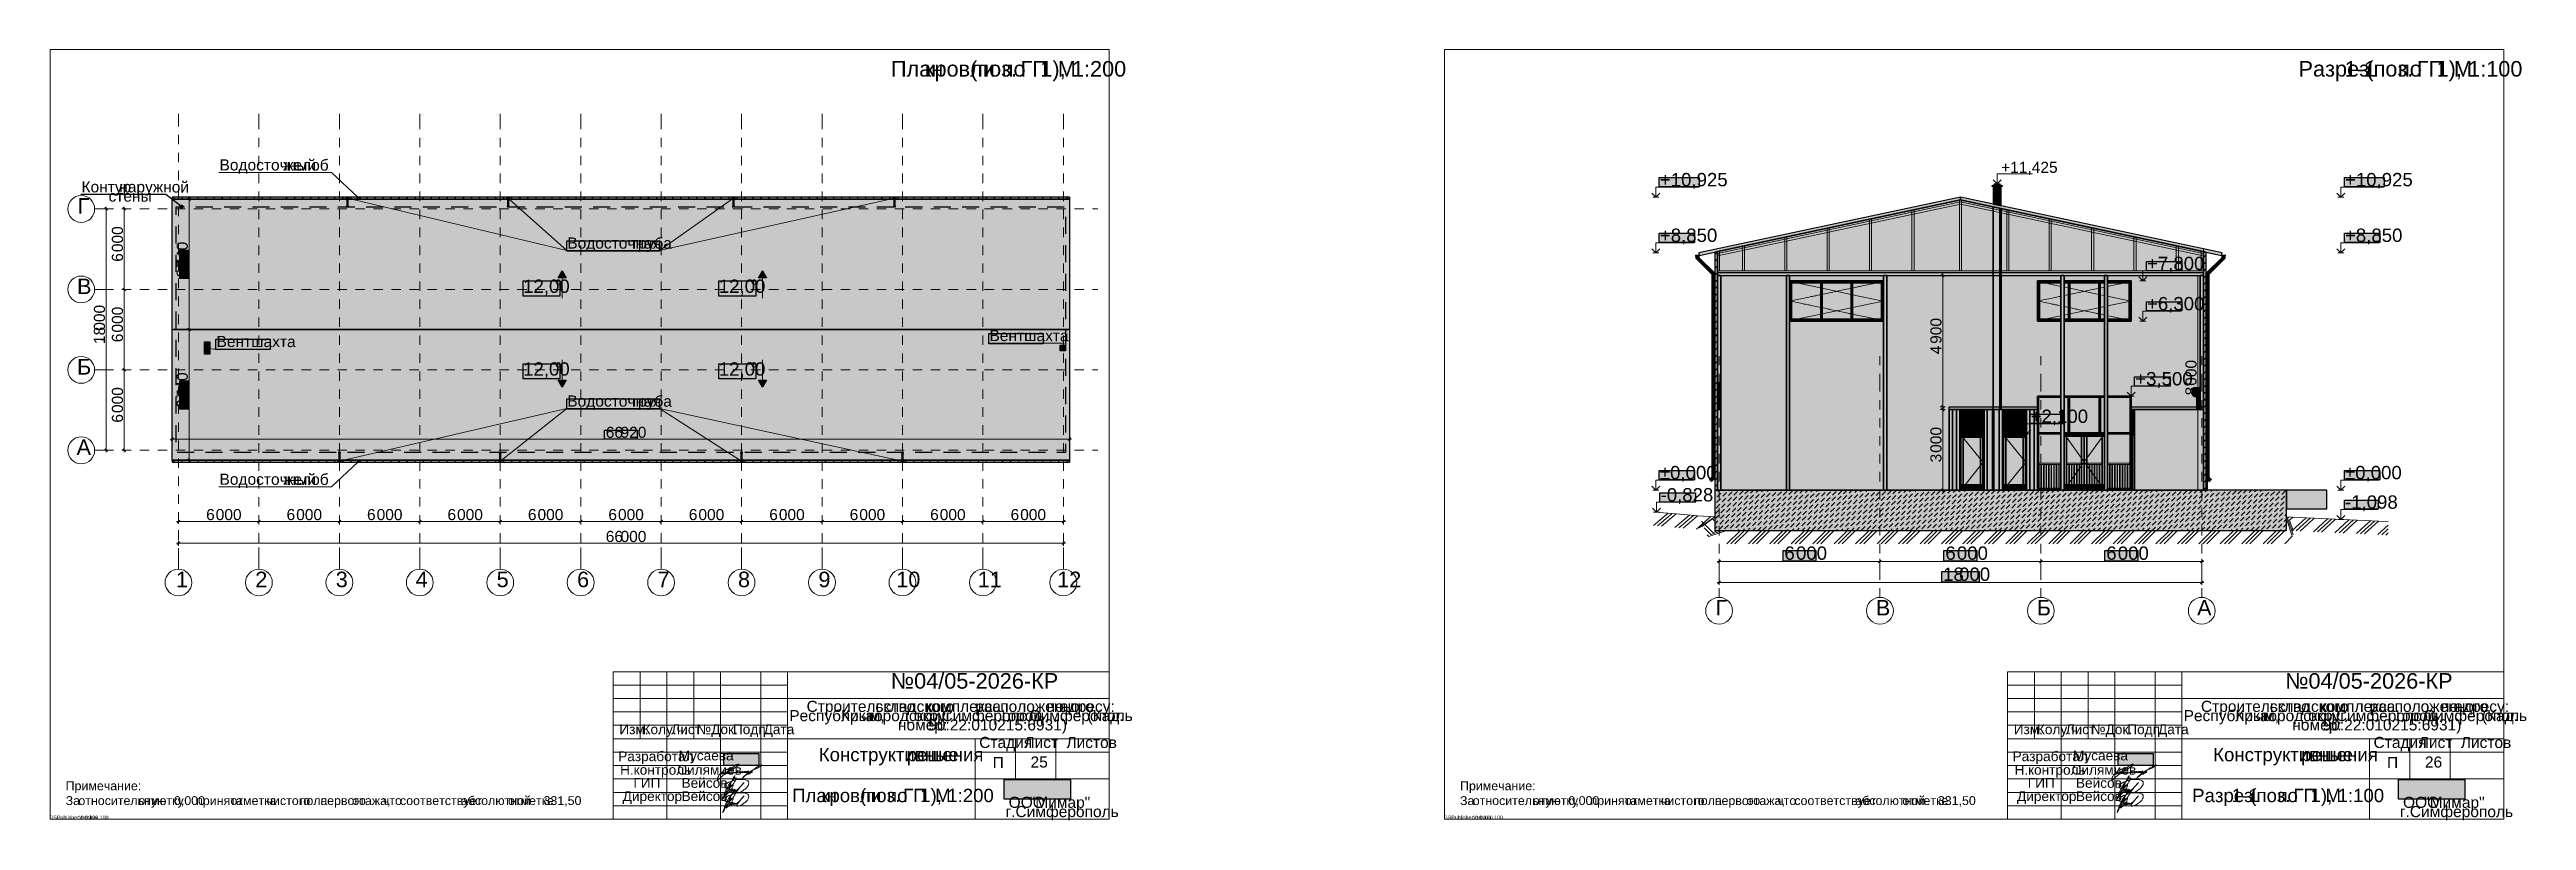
# Model space of a CAD drawing. Extents: x 8 to 21351, y 0 to 420.
# Drawn here: x 20427 to 21351, y 5 to 292 of the extents above; entities that cross this region are included whole.
import ezdxf

# ---------------------------------------------------------------- set-up
doc = ezdxf.new("R2010")
doc.units = 0
doc.styles.add('TEYPDFCAD_TEXT', font='arial.ttf')

msp = doc.modelspace()

# ---------------------------------------------------------------- texts
at = {"color": 7, "style": 'TEYPDFCAD_TEXT'}
for s, height, p in [('План', 5.793, (20741.28, 281.9)), ('кровли', 5.793, (20753.97, 281.9)), ('(поз.', 5.793, (20770.8, 281.9)), ('по', 5.793, (20782.58, 281.9)), ('ГП', 5.793, (20789.59, 281.9)), ('1),', 5.793, (20796.98, 281.9)), ('М', 5.79, (20803.49, 281.9)), ('1:200', 5.793, (20808.76, 281.9)), ('Разрез', 5.793, (21266.2, 281.9)), ('1-1', 5.793, (21283.42, 281.9)), ('(поз.', 5.793, (21291.5, 281.9)), ('по', 5.793, (21303.28, 281.9)), ('ГП', 5.793, (21310.29, 281.9)), ('1),', 5.793, (21317.68, 281.9)), ('М', 5.79, (21324.19, 281.9)), ('1:100', 5.793, (21329.45, 281.9)), ('+11,425', 4.138, (21155.31, 245.99)), ('+10,925', 4.967, (21028.03, 240.99)), ('+10,925', 4.967, (21283.53, 240.99)), ('Г', 5.79, (20437.95, 230.78)), ('+8,850', 4.967, (21028.03, 220.24)), ('+8,850', 4.967, (21283.53, 220.24)), ('+7,800', 4.967, (21209.69, 209.74)), ('В', 5.79, (20437.75, 200.78)), ('+6,300', 4.967, (21209.69, 194.74)), ('Б', 5.79, (20437.75, 170.78)), ('+3,500', 4.967, (21205.31, 166.74)), ('+2,100', 4.967, (21166.31, 152.74)), ('А', 5.79, (20437.56, 140.78)), ('±0,000', 4.967, (21028.03, 131.74)), ('±0,000', 4.967, (21283.53, 131.74)), ('-0,828', 4.967, (21028.29, 123.46)), ('-1,098', 4.967, (21283.53, 120.76)), ('6', 4.97, (21074.48, 101.71)), ('000', 4.967, (21078.79, 101.71)), ('6', 4.97, (21134.49, 101.71)), ('000', 4.967, (21138.79, 101.71)), ('6', 4.97, (21194.49, 101.71)), ('000', 4.967, (21198.79, 101.71)), ('1', 5.79, (20474.6, 91.49)), ('2', 5.79, (20504.22, 91.49)), ('3', 5.79, (20534.22, 91.49)), ('4', 5.79, (20564.02, 91.49)), ('5', 5.79, (20594.22, 91.49)), ('6', 5.79, (20624.22, 91.49)), ('7', 5.79, (20654.22, 91.49)), ('8', 5.79, (20684.22, 91.49)), ('9', 5.79, (20714.22, 91.49)), ('10', 5.793, (20743.25, 91.49)), ('11', 5.793, (20773.64, 91.49)), ('12', 5.793, (20803.25, 91.49)), ('18', 4.967, (21133.66, 93.85)), ('000', 4.967, (21139.62, 93.85)), ('Г', 5.79, (21048.76, 80.94)), ('В', 5.79, (21108.57, 80.94)), ('Б', 5.79, (21168.57, 80.94)), ('А', 5.79, (21228.37, 80.94)), ('№04/05-2026-КР', 5.7926, (20741.23, 53.65)), ('№04/05-2026-КР', 5.7926, (21261.23, 53.65)), ('Строительство', 4.1381, (20709.81, 44.98)), ('складского', 4.138, (20735.48, 44.98)), ('комплекса,', 4.138, (20754.24, 44.98)), ('расположенного', 4.1381, (20772.7, 44.98)), ('по', 4.138, (20799.33, 44.98)), ('адресу:', 4.138, (20804.33, 44.98)), ('Строительство', 4.1381, (21229.81, 44.98)), ('складского', 4.138, (21255.48, 44.98)), ('комплекса,', 4.138, (21274.24, 44.98)), ('расположенного', 4.1381, (21292.7, 44.98)), ('по', 4.138, (21319.33, 44.98)), ('адресу:', 4.138, (21324.33, 44.98)), ('Изм.', 3.641, (20640, 36.67)), ('Колу.ч.', 3.641, (20648.64, 36.67)), ('Лист', 3.641, (20659.36, 36.67)), ('№Док.', 3.641, (20668.79, 36.67)), ('Подп.', 3.641, (20682.35, 36.67)), ('Дата', 3.641, (20693.79, 36.67)), ('Республика', 4.138, (20703.35, 41.53)), ('Крым,', 4.138, (20722.62, 41.53)), ('городской', 4.138, (20732.84, 41.53)), ('номер:', 4.138, (20743.89, 38.08)), ('округ', 4.138, (20749.86, 41.53)), ('90:22:010215:6931)', 4.1381, (20755.18, 38.08)), ('Симферополь,', 4.1381, (20760.13, 41.53)), ('город', 4.138, (20782.68, 41.53)), ('Симферополь', 4.1381, (20792.94, 41.53)), ('(Кад.', 4.138, (20814.56, 41.53)), ('Изм.', 3.641, (21160, 36.67)), ('Колу.ч.', 3.641, (21168.64, 36.67)), ('Лист', 3.641, (21179.36, 36.67)), ('№Док.', 3.641, (21188.79, 36.67)), ('Подп.', 3.641, (21202.35, 36.67)), ('Дата', 3.641, (21213.79, 36.67)), ('Республика', 4.138, (21223.34, 41.53)), ('Крым,', 4.138, (21242.62, 41.53)), ('городской', 4.138, (21252.84, 41.53)), ('номер:', 4.138, (21263.89, 38.08)), ('округ', 4.138, (21269.86, 41.53)), ('90:22:010215:6931)', 4.1381, (21275.18, 38.08)), ('Симферополь,', 4.1381, (21280.13, 41.53)), ('город', 4.138, (21302.68, 41.53)), ('Симферополь', 4.1381, (21312.94, 41.53)), ('(Кад.', 4.138, (21334.56, 41.53)), ('Разработал', 3.641, (20639.56, 26.61)), ('Мусаева', 3.641, (20662.1, 26.9)), ('Конструктивные', 4.9671, (20714.37, 26.58)), ('решения', 4.967, (20747.16, 26.58)), ('Стадия', 4.138, (20774.19, 31.53)), ('П', 4.14, (20779.19, 24.03)), ('Лист', 4.138, (20791.03, 31.53)), ('25', 4.138, (20793.34, 24.23)), ('Листов', 4.138, (20806.7, 31.53)), ('Разработал', 3.641, (21159.56, 26.61)), ('Мусаева', 3.641, (21182.1, 26.9)), ('Конструктивные', 4.9671, (21234.37, 26.58)), ('решения', 4.967, (21267.16, 26.58)), ('Стадия', 4.138, (21294.19, 31.53)), ('П', 4.14, (21299.19, 24.03)), ('Лист', 4.138, (21311.03, 31.53)), ('26', 4.138, (21313.34, 24.23)), ('Листов', 4.138, (21326.7, 31.53)), ('Примечание:', 3.3091, (20433.5, 15.77)), ('Н.контроль', 3.641, (20640.26, 21.56)), ('ГИП', 3.641, (20645.23, 16.68)), ('Силямиев', 3.641, (20661.56, 21.56)), ('Вейсов', 3.641, (20663.18, 16.68)), ('Примечание:', 3.3091, (20953.5, 15.77)), ('Н.контроль', 3.641, (21160.26, 21.56)), ('ГИП', 3.641, (21165.23, 16.68)), ('Силямиев', 3.641, (21181.56, 21.56)), ('Вейсов', 3.641, (21183.18, 16.68)), ('За', 3.309, (20433.5, 10.25)), ('относительную', 3.3091, (20438.25, 10.25)), ('отметку', 3.309, (20460.65, 10.25)), ('0,000', 3.309, (20473.89, 10.25)), ('принята', 3.309, (20482.16, 10.25)), ('отметка', 3.309, (20494.97, 10.25)), ('чистого', 3.309, (20508.43, 10.25)), ('пола', 3.309, (20520.79, 10.25)), ('первого', 3.309, (20528.51, 10.25)), ('этажа,', 3.309, (20540.65, 10.25)), ('что', 3.309, (20551.79, 10.25)), ('соответствует', 3.3091, (20558.19, 10.25)), ('абсолютной', 3.309, (20580.92, 10.25)), ('отметке', 3.309, (20598.47, 10.25)), ('331,50', 3.309, (20611.71, 10.25)), ('Директор', 3.641, (20641.23, 11.74)), ('Вейсов', 3.641, (20663.18, 11.74)), ('План', 4.967, (20704.43, 11.34)), ('кровли', 4.967, (20715.3, 11.34)), ('(поз.', 4.967, (20729.73, 11.34)), ('по', 4.967, (20739.82, 11.34)), ('ГП', 4.967, (20745.83, 11.34)), ('1),', 4.967, (20752.17, 11.34)), ('М', 4.97, (20757.75, 11.34)), ('1:200', 4.967, (20762.27, 11.34)), ('г.Симферополь', 4.1381, (20784, 5.75)), ('ООО', 4.138, (20785.17, 9.2)), ('"Мимар"', 4.138, (20793.04, 9.2)), ('За', 3.309, (20953.5, 10.25)), ('относительную', 3.3091, (20958.25, 10.25)), ('отметку', 3.309, (20980.65, 10.25)), ('0,000', 3.309, (20993.89, 10.25)), ('принята', 3.309, (21002.16, 10.25)), ('отметка', 3.309, (21014.96, 10.25)), ('чистого', 3.309, (21028.43, 10.25)), ('пола', 3.309, (21040.79, 10.25)), ('первого', 3.309, (21048.51, 10.25)), ('этажа,', 3.309, (21060.65, 10.25)), ('что', 3.309, (21071.79, 10.25)), ('соответствует', 3.3091, (21078.19, 10.25)), ('абсолютной', 3.309, (21100.92, 10.25)), ('отметке', 3.309, (21118.47, 10.25)), ('331,50', 3.309, (21131.71, 10.25)), ('Директор', 3.641, (21161.23, 11.74)), ('Вейсов', 3.641, (21183.18, 11.74)), ('Разрез', 4.967, (21226.54, 11.34)), ('1-1', 4.967, (21241.29, 11.34)), ('(поз.', 4.967, (21248.22, 11.34)), ('по', 4.967, (21258.32, 11.34)), ('ГП', 4.967, (21264.33, 11.34)), ('1),', 4.967, (21270.67, 11.34)), ('М', 4.97, (21276.24, 11.34)), ('1:100', 4.967, (21280.76, 11.34)), ('г.Симферополь', 4.1381, (21304, 5.75)), ('ООО', 4.138, (21305.17, 9.2)), ('"Мимар"', 4.138, (21313.04, 9.2))]:
    msp.add_text(s, height=height, dxfattribs=at).set_placement(p)
at = {"color": 0, "true_color": 0xff5e5e, "style": 'TEYPDFCAD_TEXT'}
for s, height, p in [('Водосточный', 4.1381, (20490.88, 246.91)), ('желоб', 4.138, (20514.6, 246.87)), ('Водосточная', 4.1381, (20620.58, 217.77)), ('труба', 4.138, (20644.3, 217.73)), ('Вентшахта', 4.138, (20489.76, 181.07)), ('Вентшахта', 4.138, (20778.01, 183.27)), ('Водосточная', 4.1381, (20620.58, 158.84)), ('труба', 4.138, (20644.3, 158.8)), ('Водосточный', 4.1381, (20490.88, 129.7)), ('желоб', 4.138, (20514.6, 129.66))]:
    msp.add_text(s, height=height, rotation=-0.0974, dxfattribs=at).set_placement(p)
at = {"color": 0, "true_color": 0xbfbf00, "style": 'TEYPDFCAD_TEXT'}
for s, p in [('Контур', (20439.42, 238.73)), ('наружной', (20453.49, 238.71)), ('стены', (20449.49, 235.28))]:
    msp.add_text(s, height=4.138, rotation=-0.0974, dxfattribs=at).set_placement(p)
at = {"color": 7, "style": 'TEYPDFCAD_TEXT'}
for s, height, rotation, p in [('000', 4.138, 89.9026, (20454.86, 216.43)), ('6', 4.14, 89.9026, (20454.86, 212.84)), ('740', 4.138, 89.9026, (20479.02, 210.64)), ('9', 4.14, 89.9026, (20479.01, 207.05)), ('000', 4.138, 89.9026, (20448.15, 187.12)), ('000', 4.138, 89.9026, (20454.86, 186.43)), ('18', 4.138, 89.9026, (20448.14, 182.15)), ('6', 4.14, 89.9026, (20454.86, 182.84)), ('900', 4.138, 89.9026, (21133.04, 182.22)), ('4', 4.14, 89.9026, (21133.03, 178.36)), ('000', 4.138, 89.9026, (21228.15, 166.59)), ('740', 4.138, 89.9026, (20479.02, 161.94)), ('000', 4.138, 89.9026, (20454.86, 156.43)), ('9', 4.14, 89.9026, (20479.01, 158.35)), ('8', 4.14, 89.9026, (21228.14, 163)), ('6', 4.14, 89.9026, (20454.86, 152.84)), ('66', 4.138, -0.0974, (20634.91, 147.17)), ('920', 4.138, -0.0974, (20640.43, 147.17)), ('000', 4.138, 89.9026, (21133.04, 141.59)), ('3', 4.14, 89.9026, (21133.03, 138)), ('6', 4.14, -0.0974, (20485.88, 116.5)), ('000', 4.138, -0.0974, (20489.46, 116.5)), ('6', 4.14, -0.0974, (20515.88, 116.5)), ('000', 4.138, -0.0974, (20519.47, 116.5)), ('6', 4.14, -0.0974, (20545.88, 116.5)), ('000', 4.138, -0.0974, (20549.47, 116.5)), ('6', 4.14, -0.0974, (20575.88, 116.5)), ('000', 4.138, -0.0974, (20579.46, 116.5)), ('6', 4.14, -0.0974, (20605.88, 116.5)), ('000', 4.138, -0.0974, (20609.47, 116.5)), ('6', 4.14, -0.0974, (20635.88, 116.5)), ('000', 4.138, -0.0974, (20639.47, 116.5)), ('6', 4.14, -0.0974, (20665.88, 116.5)), ('000', 4.138, -0.0974, (20669.47, 116.5)), ('6', 4.14, -0.0974, (20695.88, 116.5)), ('000', 4.138, -0.0974, (20699.47, 116.5)), ('6', 4.14, -0.0974, (20725.88, 116.5)), ('000', 4.138, -0.0974, (20729.47, 116.5)), ('6', 4.14, -0.0974, (20755.88, 116.5)), ('000', 4.138, -0.0974, (20759.47, 116.5)), ('6', 4.14, -0.0974, (20785.88, 116.5)), ('000', 4.138, -0.0974, (20789.47, 116.5)), ('66', 4.138, -0.0974, (20634.91, 108.35)), ('000', 4.138, -0.0974, (20640.43, 108.34))]:
    msp.add_text(s, height=height, rotation=rotation, dxfattribs=at).set_placement(p)
at = {"color": 0, "true_color": 0xff5e5e, "style": 'TEYPDFCAD_TEXT'}
for s, height, p in [('12,00', 4.967, (20604.1, 201.25)), ('°', 4.97, (20615.85, 201.25)), ('12,00', 4.967, (20677.09, 201.25)), ('°', 4.97, (20688.84, 201.25)), ('12,00', 4.967, (20604.1, 170.38)), ('°', 4.97, (20615.85, 170.38)), ('12,00', 4.967, (20677.09, 170.38)), ('°', 4.97, (20688.84, 170.38))]:
    msp.add_text(s, height=height, dxfattribs=at).set_placement(p)
at = {"color": 0, "true_color": 0xffffff, "style": 'TEYPDFCAD_TEXT'}
for s, p in [('GSPublisherVersion', (20427.39, 4.9)), ('0.0.100.100', (20439.06, 4.9)), ('GSPublisherVersion', (20947.39, 4.9)), ('0.0.100.100', (20959.06, 4.9))]:
    msp.add_text(s, height=1.4111, dxfattribs=at).set_placement(p)

# ---------------------------------------------------------------- hatches: boundary and pattern name
at = {"true_color": 0xffffff}
for points in [[(21027.81, 240.77), (21027.81, 244.22), (21042.66, 244.22), (21042.66, 240.77)], [(21155.81, 241.21), (21153.81, 241.94), (21151.81, 241.21)], [(21155.81, 241.21), (21151.81, 241.21), (21151.88, 241.03), (21155.75, 241.03)], [(21154.81, 241.03), (21152.31, 241.03), (21152.31, 234.35), (21154.81, 233.82)], [(21155.31, 241.03), (21154.81, 241.03), (21154.81, 233.82), (21155.31, 233.71)], [(21283.3, 240.77), (21283.3, 244.22), (21298.16, 244.22), (21298.16, 240.77)], [(20807.87, 236.93), (20473.27, 236.93), (20473.27, 236.23), (20807.87, 236.23)], [(20539.02, 233.33), (20539.02, 233.34), (20538.83, 233.34), (20538.83, 233.58), (20538.75, 233.76), (20538.57, 233.84), (20538.39, 233.76), (20538.31, 233.58), (20538.31, 233.34), (20538.12, 233.34), (20538.12, 233.33), (20538.32, 233.33), (20538.32, 233.58), (20538.39, 233.76), (20538.57, 233.83), (20538.75, 233.76), (20538.82, 233.58), (20538.82, 233.33)], [(20539.02, 233.33), (20539.02, 233.34), (20538.83, 233.34), (20538.83, 233.58), (20538.75, 233.76), (20538.57, 233.84), (20538.39, 233.76), (20538.31, 233.58), (20538.31, 233.34), (20538.12, 233.34), (20538.12, 233.33), (20538.32, 233.33), (20538.32, 233.58), (20538.39, 233.76), (20538.57, 233.83), (20538.75, 233.76), (20538.82, 233.58), (20538.82, 233.33)], [(20539.02, 233.33), (20539.02, 233.34), (20538.83, 233.34), (20538.83, 233.58), (20538.75, 233.76), (20538.57, 233.84), (20538.39, 233.76), (20538.31, 233.58), (20538.31, 233.34), (20538.12, 233.34), (20538.12, 233.33), (20538.32, 233.33), (20538.32, 233.58), (20538.39, 233.76), (20538.57, 233.83), (20538.75, 233.76), (20538.82, 233.58), (20538.82, 233.33)], [(20539.02, 233.33), (20539.02, 233.34), (20538.83, 233.34), (20538.83, 233.58), (20538.75, 233.76), (20538.57, 233.84), (20538.39, 233.76), (20538.31, 233.58), (20538.31, 233.34), (20538.12, 233.34), (20538.12, 233.33), (20538.32, 233.33), (20538.32, 233.58), (20538.39, 233.76), (20538.57, 233.83), (20538.75, 233.76), (20538.82, 233.58), (20538.82, 233.33)], [(20539.02, 233.33), (20539.02, 233.34), (20538.83, 233.34), (20538.83, 233.58), (20538.75, 233.76), (20538.57, 233.84), (20538.39, 233.76), (20538.31, 233.58), (20538.31, 233.34), (20538.12, 233.34), (20538.12, 233.33), (20538.32, 233.33), (20538.32, 233.58), (20538.39, 233.76), (20538.57, 233.83), (20538.75, 233.76), (20538.82, 233.58), (20538.82, 233.33)], [(20539.02, 233.33), (20539.02, 233.34), (20538.83, 233.34), (20538.83, 233.58), (20538.75, 233.76), (20538.57, 233.84), (20538.39, 233.76), (20538.31, 233.58), (20538.31, 233.34), (20538.12, 233.34), (20538.12, 233.33), (20538.32, 233.33), (20538.32, 233.58), (20538.39, 233.76), (20538.57, 233.83), (20538.75, 233.76), (20538.82, 233.58), (20538.82, 233.33)], [(20539.02, 233.33), (20539.02, 233.34), (20538.83, 233.34), (20538.83, 233.58), (20538.75, 233.76), (20538.57, 233.84), (20538.39, 233.76), (20538.31, 233.58), (20538.31, 233.34), (20538.12, 233.34), (20538.12, 233.33), (20538.32, 233.33), (20538.32, 233.58), (20538.39, 233.76), (20538.57, 233.83), (20538.75, 233.76), (20538.82, 233.58), (20538.82, 233.33)], [(20539.02, 233.33), (20539.02, 233.34), (20538.83, 233.34), (20538.83, 233.58), (20538.75, 233.76), (20538.57, 233.84), (20538.39, 233.76), (20538.31, 233.58), (20538.31, 233.34), (20538.12, 233.34), (20538.12, 233.33), (20538.32, 233.33), (20538.32, 233.58), (20538.39, 233.76), (20538.57, 233.83), (20538.75, 233.76), (20538.82, 233.58), (20538.82, 233.33)], [(20539.02, 233.33), (20539.02, 233.34), (20538.83, 233.34), (20538.83, 233.58), (20538.75, 233.76), (20538.57, 233.84), (20538.39, 233.76), (20538.31, 233.58), (20538.31, 233.34), (20538.12, 233.34), (20538.12, 233.33), (20538.32, 233.33), (20538.32, 233.58), (20538.39, 233.76), (20538.57, 233.83), (20538.75, 233.76), (20538.82, 233.58), (20538.82, 233.33)], [(20539.02, 233.33), (20539.02, 233.34), (20538.83, 233.34), (20538.83, 233.58), (20538.75, 233.76), (20538.57, 233.84), (20538.39, 233.76), (20538.31, 233.58), (20538.31, 233.34), (20538.12, 233.34), (20538.12, 233.33), (20538.32, 233.33), (20538.32, 233.58), (20538.39, 233.76), (20538.57, 233.83), (20538.75, 233.76), (20538.82, 233.58), (20538.82, 233.33)], [(20539.02, 233.33), (20539.02, 233.34), (20538.83, 233.34), (20538.83, 233.58), (20538.75, 233.76), (20538.57, 233.84), (20538.39, 233.76), (20538.31, 233.58), (20538.31, 233.34), (20538.12, 233.34), (20538.12, 233.33), (20538.32, 233.33), (20538.32, 233.58), (20538.39, 233.76), (20538.57, 233.83), (20538.75, 233.76), (20538.82, 233.58), (20538.82, 233.33)], [(20539.02, 233.33), (20539.02, 233.34), (20538.83, 233.34), (20538.83, 233.58), (20538.75, 233.76), (20538.57, 233.84), (20538.39, 233.76), (20538.31, 233.58), (20538.31, 233.34), (20538.12, 233.34), (20538.12, 233.33), (20538.32, 233.33), (20538.32, 233.58), (20538.39, 233.76), (20538.57, 233.83), (20538.75, 233.76), (20538.82, 233.58), (20538.82, 233.33)], [(20539.02, 233.33), (20539.02, 233.34), (20538.83, 233.34), (20538.83, 233.58), (20538.75, 233.76), (20538.57, 233.84), (20538.39, 233.76), (20538.31, 233.58), (20538.31, 233.34), (20538.12, 233.34), (20538.12, 233.33), (20538.32, 233.33), (20538.32, 233.58), (20538.39, 233.76), (20538.57, 233.83), (20538.75, 233.76), (20538.82, 233.58), (20538.82, 233.33)], [(20539.02, 233.33), (20539.02, 233.34), (20538.83, 233.34), (20538.83, 233.58), (20538.75, 233.76), (20538.57, 233.84), (20538.39, 233.76), (20538.31, 233.58), (20538.31, 233.34), (20538.12, 233.34), (20538.12, 233.33), (20538.32, 233.33), (20538.32, 233.58), (20538.39, 233.76), (20538.57, 233.83), (20538.75, 233.76), (20538.82, 233.58), (20538.82, 233.33)], [(20539.02, 233.33), (20539.02, 233.34), (20538.83, 233.34), (20538.83, 233.58), (20538.75, 233.76), (20538.57, 233.84), (20538.39, 233.76), (20538.31, 233.58), (20538.31, 233.34), (20538.12, 233.34), (20538.12, 233.33), (20538.32, 233.33), (20538.32, 233.58), (20538.39, 233.76), (20538.57, 233.83), (20538.75, 233.76), (20538.82, 233.58), (20538.82, 233.33)], [(20539.02, 233.33), (20539.02, 233.34), (20538.83, 233.34), (20538.83, 233.58), (20538.75, 233.76), (20538.57, 233.84), (20538.39, 233.76), (20538.31, 233.58), (20538.31, 233.34), (20538.12, 233.34), (20538.12, 233.33), (20538.32, 233.33), (20538.32, 233.58), (20538.39, 233.76), (20538.57, 233.83), (20538.75, 233.76), (20538.82, 233.58), (20538.82, 233.33)], [(20539.02, 233.33), (20539.02, 233.34), (20538.83, 233.34), (20538.83, 233.58), (20538.75, 233.76), (20538.57, 233.84), (20538.39, 233.76), (20538.31, 233.58), (20538.31, 233.34), (20538.12, 233.34), (20538.12, 233.33), (20538.32, 233.33), (20538.32, 233.58), (20538.39, 233.76), (20538.57, 233.83), (20538.75, 233.76), (20538.82, 233.58), (20538.82, 233.33)], [(20539.02, 233.33), (20539.02, 233.34), (20538.83, 233.34), (20538.83, 233.58), (20538.75, 233.76), (20538.57, 233.84), (20538.39, 233.76), (20538.31, 233.58), (20538.31, 233.34), (20538.12, 233.34), (20538.12, 233.33), (20538.32, 233.33), (20538.32, 233.58), (20538.39, 233.76), (20538.57, 233.83), (20538.75, 233.76), (20538.82, 233.58), (20538.82, 233.33)], [(20539.02, 233.33), (20539.02, 233.34), (20538.83, 233.34), (20538.83, 233.58), (20538.75, 233.76), (20538.57, 233.84), (20538.39, 233.76), (20538.31, 233.58), (20538.31, 233.34), (20538.12, 233.34), (20538.12, 233.33), (20538.32, 233.33), (20538.32, 233.58), (20538.39, 233.76), (20538.57, 233.83), (20538.75, 233.76), (20538.82, 233.58), (20538.82, 233.33)], [(20539.02, 233.33), (20539.02, 233.34), (20538.83, 233.34), (20538.83, 233.58), (20538.75, 233.76), (20538.57, 233.84), (20538.39, 233.76), (20538.31, 233.58), (20538.31, 233.34), (20538.12, 233.34), (20538.12, 233.33), (20538.32, 233.33), (20538.32, 233.58), (20538.39, 233.76), (20538.57, 233.83), (20538.75, 233.76), (20538.82, 233.58), (20538.82, 233.33)], [(20539.02, 233.33), (20539.02, 233.34), (20538.83, 233.34), (20538.83, 233.58), (20538.75, 233.76), (20538.57, 233.84), (20538.39, 233.76), (20538.31, 233.58), (20538.31, 233.34), (20538.12, 233.34), (20538.12, 233.33), (20538.32, 233.33), (20538.32, 233.58), (20538.39, 233.76), (20538.57, 233.83), (20538.75, 233.76), (20538.82, 233.58), (20538.82, 233.33)], [(20539.02, 233.33), (20539.02, 233.34), (20538.83, 233.34), (20538.83, 233.58), (20538.75, 233.76), (20538.57, 233.84), (20538.39, 233.76), (20538.31, 233.58), (20538.31, 233.34), (20538.12, 233.34), (20538.12, 233.33), (20538.32, 233.33), (20538.32, 233.58), (20538.39, 233.76), (20538.57, 233.83), (20538.75, 233.76), (20538.82, 233.58), (20538.82, 233.33)], [(20539.02, 233.33), (20539.02, 233.34), (20538.83, 233.34), (20538.83, 233.58), (20538.75, 233.76), (20538.57, 233.84), (20538.39, 233.76), (20538.31, 233.58), (20538.31, 233.34), (20538.12, 233.34), (20538.12, 233.33), (20538.32, 233.33), (20538.32, 233.58), (20538.39, 233.76), (20538.57, 233.83), (20538.75, 233.76), (20538.82, 233.58), (20538.82, 233.33)], [(20539.02, 233.33), (20539.02, 233.34), (20538.83, 233.34), (20538.83, 233.58), (20538.75, 233.76), (20538.57, 233.84), (20538.39, 233.76), (20538.31, 233.58), (20538.31, 233.34), (20538.12, 233.34), (20538.12, 233.33), (20538.32, 233.33), (20538.32, 233.58), (20538.39, 233.76), (20538.57, 233.83), (20538.75, 233.76), (20538.82, 233.58), (20538.82, 233.33)], [(20538.82, 236.33), (20538.82, 236.83), (20538.32, 236.83), (20538.32, 236.33)], [(20538.82, 236.58), (20538.75, 236.75), (20538.57, 236.83), (20538.39, 236.75), (20538.32, 236.58), (20538.39, 236.4), (20538.57, 236.33), (20538.75, 236.4)], [(20538.82, 236.58), (20538.75, 236.75), (20538.57, 236.83), (20538.39, 236.75), (20538.32, 236.58), (20538.39, 236.4), (20538.57, 236.33), (20538.75, 236.4)], [(20538.82, 236.58), (20538.75, 236.75), (20538.57, 236.83), (20538.39, 236.75), (20538.32, 236.58), (20538.39, 236.4), (20538.57, 236.33), (20538.75, 236.4)], [(20538.32, 233.58), (20538.82, 233.58), (20538.82, 236.58), (20538.32, 236.58)], [(20538.32, 233.58), (20538.82, 233.58), (20538.82, 236.58), (20538.32, 236.58)], [(20538.82, 234.11), (20538.82, 234.14), (20538.8, 234.17), (20538.79, 234.2), (20538.76, 234.22), (20538.73, 234.24), (20538.69, 234.26), (20538.66, 234.27), (20538.61, 234.28), (20538.57, 234.29), (20538.53, 234.28), (20538.48, 234.27), (20538.44, 234.26), (20538.41, 234.24), (20538.38, 234.22), (20538.35, 234.2), (20538.33, 234.17), (20538.32, 234.14), (20538.32, 234.11), (20538.32, 234.08), (20538.33, 234.05), (20538.35, 234.02), (20538.38, 233.99), (20538.41, 233.97), (20538.44, 233.96), (20538.48, 233.94), (20538.53, 233.93), (20538.57, 233.93), (20538.61, 233.93), (20538.66, 233.94), (20538.69, 233.96), (20538.73, 233.97), (20538.76, 233.99), (20538.79, 234.02), (20538.8, 234.05), (20538.82, 234.08)], [(20538.32, 234.11), (20538.32, 233.58), (20538.82, 233.58), (20538.82, 234.11)], [(20538.82, 233.58), (20538.75, 233.76), (20538.57, 233.83), (20538.39, 233.76), (20538.32, 233.58), (20538.39, 233.4), (20538.57, 233.33), (20538.75, 233.4)], [(20538.82, 233.58), (20538.75, 233.76), (20538.57, 233.83), (20538.39, 233.76), (20538.32, 233.58), (20538.39, 233.4), (20538.57, 233.33), (20538.75, 233.4)], [(20538.32, 233.58), (20538.39, 233.4), (20538.57, 233.33), (20538.75, 233.4), (20538.82, 233.58), (20538.75, 233.76), (20538.57, 233.83), (20538.39, 233.76)], [(20538.82, 233.58), (20538.75, 233.76), (20538.57, 233.83), (20538.39, 233.76), (20538.32, 233.58), (20538.39, 233.4), (20538.57, 233.33), (20538.75, 233.4)], [(20538.82, 233.58), (20538.75, 233.76), (20538.57, 233.83), (20538.39, 233.76), (20538.32, 233.58), (20538.39, 233.4), (20538.57, 233.33), (20538.75, 233.4)], [(20599.02, 233.33), (20599.02, 233.34), (20598.83, 233.34), (20598.83, 233.58), (20598.75, 233.76), (20598.57, 233.84), (20598.39, 233.76), (20598.31, 233.58), (20598.31, 233.34), (20598.12, 233.34), (20598.12, 233.33), (20598.32, 233.33), (20598.32, 233.58), (20598.39, 233.76), (20598.57, 233.83), (20598.75, 233.76), (20598.82, 233.58), (20598.82, 233.33)], [(20599.02, 233.33), (20599.02, 233.34), (20598.83, 233.34), (20598.83, 233.58), (20598.75, 233.76), (20598.57, 233.84), (20598.39, 233.76), (20598.31, 233.58), (20598.31, 233.34), (20598.12, 233.34), (20598.12, 233.33), (20598.32, 233.33), (20598.32, 233.58), (20598.39, 233.76), (20598.57, 233.83), (20598.75, 233.76), (20598.82, 233.58), (20598.82, 233.33)], [(20599.02, 233.33), (20599.02, 233.34), (20598.83, 233.34), (20598.83, 233.58), (20598.75, 233.76), (20598.57, 233.84), (20598.39, 233.76), (20598.31, 233.58), (20598.31, 233.34), (20598.12, 233.34), (20598.12, 233.33), (20598.32, 233.33), (20598.32, 233.58), (20598.39, 233.76), (20598.57, 233.83), (20598.75, 233.76), (20598.82, 233.58), (20598.82, 233.33)], [(20599.02, 233.33), (20599.02, 233.34), (20598.83, 233.34), (20598.83, 233.58), (20598.75, 233.76), (20598.57, 233.84), (20598.39, 233.76), (20598.31, 233.58), (20598.31, 233.34), (20598.12, 233.34), (20598.12, 233.33), (20598.32, 233.33), (20598.32, 233.58), (20598.39, 233.76), (20598.57, 233.83), (20598.75, 233.76), (20598.82, 233.58), (20598.82, 233.33)], [(20599.02, 233.33), (20599.02, 233.34), (20598.83, 233.34), (20598.83, 233.58), (20598.75, 233.76), (20598.57, 233.84), (20598.39, 233.76), (20598.31, 233.58), (20598.31, 233.34), (20598.12, 233.34), (20598.12, 233.33), (20598.32, 233.33), (20598.32, 233.58), (20598.39, 233.76), (20598.57, 233.83), (20598.75, 233.76), (20598.82, 233.58), (20598.82, 233.33)], [(20599.02, 233.33), (20599.02, 233.34), (20598.83, 233.34), (20598.83, 233.58), (20598.75, 233.76), (20598.57, 233.84), (20598.39, 233.76), (20598.31, 233.58), (20598.31, 233.34), (20598.12, 233.34), (20598.12, 233.33), (20598.32, 233.33), (20598.32, 233.58), (20598.39, 233.76), (20598.57, 233.83), (20598.75, 233.76), (20598.82, 233.58), (20598.82, 233.33)], [(20599.02, 233.33), (20599.02, 233.34), (20598.83, 233.34), (20598.83, 233.58), (20598.75, 233.76), (20598.57, 233.84), (20598.39, 233.76), (20598.31, 233.58), (20598.31, 233.34), (20598.12, 233.34), (20598.12, 233.33), (20598.32, 233.33), (20598.32, 233.58), (20598.39, 233.76), (20598.57, 233.83), (20598.75, 233.76), (20598.82, 233.58), (20598.82, 233.33)], [(20599.02, 233.33), (20599.02, 233.34), (20598.83, 233.34), (20598.83, 233.58), (20598.75, 233.76), (20598.57, 233.84), (20598.39, 233.76), (20598.31, 233.58), (20598.31, 233.34), (20598.12, 233.34), (20598.12, 233.33), (20598.32, 233.33), (20598.32, 233.58), (20598.39, 233.76), (20598.57, 233.83), (20598.75, 233.76), (20598.82, 233.58), (20598.82, 233.33)], [(20599.02, 233.33), (20599.02, 233.34), (20598.83, 233.34), (20598.83, 233.58), (20598.75, 233.76), (20598.57, 233.84), (20598.39, 233.76), (20598.31, 233.58), (20598.31, 233.34), (20598.12, 233.34), (20598.12, 233.33), (20598.32, 233.33), (20598.32, 233.58), (20598.39, 233.76), (20598.57, 233.83), (20598.75, 233.76), (20598.82, 233.58), (20598.82, 233.33)], [(20599.02, 233.33), (20599.02, 233.34), (20598.83, 233.34), (20598.83, 233.58), (20598.75, 233.76), (20598.57, 233.84), (20598.39, 233.76), (20598.31, 233.58), (20598.31, 233.34), (20598.12, 233.34), (20598.12, 233.33), (20598.32, 233.33), (20598.32, 233.58), (20598.39, 233.76), (20598.57, 233.83), (20598.75, 233.76), (20598.82, 233.58), (20598.82, 233.33)], [(20599.02, 233.33), (20599.02, 233.34), (20598.83, 233.34), (20598.83, 233.58), (20598.75, 233.76), (20598.57, 233.84), (20598.39, 233.76), (20598.31, 233.58), (20598.31, 233.34), (20598.12, 233.34), (20598.12, 233.33), (20598.32, 233.33), (20598.32, 233.58), (20598.39, 233.76), (20598.57, 233.83), (20598.75, 233.76), (20598.82, 233.58), (20598.82, 233.33)], [(20599.02, 233.33), (20599.02, 233.34), (20598.83, 233.34), (20598.83, 233.58), (20598.75, 233.76), (20598.57, 233.84), (20598.39, 233.76), (20598.31, 233.58), (20598.31, 233.34), (20598.12, 233.34), (20598.12, 233.33), (20598.32, 233.33), (20598.32, 233.58), (20598.39, 233.76), (20598.57, 233.83), (20598.75, 233.76), (20598.82, 233.58), (20598.82, 233.33)], [(20599.02, 233.33), (20599.02, 233.34), (20598.83, 233.34), (20598.83, 233.58), (20598.75, 233.76), (20598.57, 233.84), (20598.39, 233.76), (20598.31, 233.58), (20598.31, 233.34), (20598.12, 233.34), (20598.12, 233.33), (20598.32, 233.33), (20598.32, 233.58), (20598.39, 233.76), (20598.57, 233.83), (20598.75, 233.76), (20598.82, 233.58), (20598.82, 233.33)], [(20599.02, 233.33), (20599.02, 233.34), (20598.83, 233.34), (20598.83, 233.58), (20598.75, 233.76), (20598.57, 233.84), (20598.39, 233.76), (20598.31, 233.58), (20598.31, 233.34), (20598.12, 233.34), (20598.12, 233.33), (20598.32, 233.33), (20598.32, 233.58), (20598.39, 233.76), (20598.57, 233.83), (20598.75, 233.76), (20598.82, 233.58), (20598.82, 233.33)], [(20599.02, 233.33), (20599.02, 233.34), (20598.83, 233.34), (20598.83, 233.58), (20598.75, 233.76), (20598.57, 233.84), (20598.39, 233.76), (20598.31, 233.58), (20598.31, 233.34), (20598.12, 233.34), (20598.12, 233.33), (20598.32, 233.33), (20598.32, 233.58), (20598.39, 233.76), (20598.57, 233.83), (20598.75, 233.76), (20598.82, 233.58), (20598.82, 233.33)], [(20599.02, 233.33), (20599.02, 233.34), (20598.83, 233.34), (20598.83, 233.58), (20598.75, 233.76), (20598.57, 233.84), (20598.39, 233.76), (20598.31, 233.58), (20598.31, 233.34), (20598.12, 233.34), (20598.12, 233.33), (20598.32, 233.33), (20598.32, 233.58), (20598.39, 233.76), (20598.57, 233.83), (20598.75, 233.76), (20598.82, 233.58), (20598.82, 233.33)], [(20599.02, 233.33), (20599.02, 233.34), (20598.83, 233.34), (20598.83, 233.58), (20598.75, 233.76), (20598.57, 233.84), (20598.39, 233.76), (20598.31, 233.58), (20598.31, 233.34), (20598.12, 233.34), (20598.12, 233.33), (20598.32, 233.33), (20598.32, 233.58), (20598.39, 233.76), (20598.57, 233.83), (20598.75, 233.76), (20598.82, 233.58), (20598.82, 233.33)], [(20599.02, 233.33), (20599.02, 233.34), (20598.83, 233.34), (20598.83, 233.58), (20598.75, 233.76), (20598.57, 233.84), (20598.39, 233.76), (20598.31, 233.58), (20598.31, 233.34), (20598.12, 233.34), (20598.12, 233.33), (20598.32, 233.33), (20598.32, 233.58), (20598.39, 233.76), (20598.57, 233.83), (20598.75, 233.76), (20598.82, 233.58), (20598.82, 233.33)], [(20599.02, 233.33), (20599.02, 233.34), (20598.83, 233.34), (20598.83, 233.58), (20598.75, 233.76), (20598.57, 233.84), (20598.39, 233.76), (20598.31, 233.58), (20598.31, 233.34), (20598.12, 233.34), (20598.12, 233.33), (20598.32, 233.33), (20598.32, 233.58), (20598.39, 233.76), (20598.57, 233.83), (20598.75, 233.76), (20598.82, 233.58), (20598.82, 233.33)], [(20599.02, 233.33), (20599.02, 233.34), (20598.83, 233.34), (20598.83, 233.58), (20598.75, 233.76), (20598.57, 233.84), (20598.39, 233.76), (20598.31, 233.58), (20598.31, 233.34), (20598.12, 233.34), (20598.12, 233.33), (20598.32, 233.33), (20598.32, 233.58), (20598.39, 233.76), (20598.57, 233.83), (20598.75, 233.76), (20598.82, 233.58), (20598.82, 233.33)], [(20599.02, 233.33), (20599.02, 233.34), (20598.83, 233.34), (20598.83, 233.58), (20598.75, 233.76), (20598.57, 233.84), (20598.39, 233.76), (20598.31, 233.58), (20598.31, 233.34), (20598.12, 233.34), (20598.12, 233.33), (20598.32, 233.33), (20598.32, 233.58), (20598.39, 233.76), (20598.57, 233.83), (20598.75, 233.76), (20598.82, 233.58), (20598.82, 233.33)], [(20599.02, 233.33), (20599.02, 233.34), (20598.83, 233.34), (20598.83, 233.58), (20598.75, 233.76), (20598.57, 233.84), (20598.39, 233.76), (20598.31, 233.58), (20598.31, 233.34), (20598.12, 233.34), (20598.12, 233.33), (20598.32, 233.33), (20598.32, 233.58), (20598.39, 233.76), (20598.57, 233.83), (20598.75, 233.76), (20598.82, 233.58), (20598.82, 233.33)], [(20599.02, 233.33), (20599.02, 233.34), (20598.83, 233.34), (20598.83, 233.58), (20598.75, 233.76), (20598.57, 233.84), (20598.39, 233.76), (20598.31, 233.58), (20598.31, 233.34), (20598.12, 233.34), (20598.12, 233.33), (20598.32, 233.33), (20598.32, 233.58), (20598.39, 233.76), (20598.57, 233.83), (20598.75, 233.76), (20598.82, 233.58), (20598.82, 233.33)], [(20599.02, 233.33), (20599.02, 233.34), (20598.83, 233.34), (20598.83, 233.58), (20598.75, 233.76), (20598.57, 233.84), (20598.39, 233.76), (20598.31, 233.58), (20598.31, 233.34), (20598.12, 233.34), (20598.12, 233.33), (20598.32, 233.33), (20598.32, 233.58), (20598.39, 233.76), (20598.57, 233.83), (20598.75, 233.76), (20598.82, 233.58), (20598.82, 233.33)], [(20598.82, 236.58), (20598.75, 236.75), (20598.57, 236.83), (20598.39, 236.75), (20598.32, 236.58), (20598.39, 236.4), (20598.57, 236.33), (20598.75, 236.4)], [(20598.82, 236.58), (20598.75, 236.75), (20598.57, 236.83), (20598.39, 236.75), (20598.32, 236.58), (20598.39, 236.4), (20598.57, 236.33), (20598.75, 236.4)], [(20598.82, 236.58), (20598.75, 236.75), (20598.57, 236.83), (20598.39, 236.75), (20598.32, 236.58), (20598.39, 236.4), (20598.57, 236.33), (20598.75, 236.4)], [(20598.32, 233.58), (20598.82, 233.58), (20598.82, 236.58), (20598.32, 236.58)], [(20598.32, 233.58), (20598.82, 233.58), (20598.82, 236.58), (20598.32, 236.58)], [(20598.82, 234.11), (20598.82, 234.14), (20598.8, 234.17), (20598.79, 234.2), (20598.76, 234.22), (20598.73, 234.24), (20598.69, 234.26), (20598.66, 234.28), (20598.61, 234.28), (20598.57, 234.29), (20598.53, 234.28), (20598.48, 234.28), (20598.44, 234.26), (20598.41, 234.24), (20598.38, 234.22), (20598.35, 234.2), (20598.33, 234.17), (20598.32, 234.14), (20598.32, 234.11), (20598.32, 234.08), (20598.33, 234.05), (20598.35, 234.02), (20598.38, 234), (20598.41, 233.97), (20598.44, 233.96), (20598.48, 233.94), (20598.53, 233.94), (20598.57, 233.93), (20598.61, 233.94), (20598.66, 233.94), (20598.69, 233.96), (20598.73, 233.97), (20598.76, 234), (20598.79, 234.02), (20598.8, 234.05), (20598.82, 234.08)], [(20598.32, 234.11), (20598.32, 233.58), (20598.82, 233.58), (20598.82, 234.11)], [(20598.82, 233.58), (20598.75, 233.76), (20598.57, 233.83), (20598.39, 233.76), (20598.32, 233.58), (20598.39, 233.4), (20598.57, 233.33), (20598.75, 233.4)], [(20598.82, 233.58), (20598.75, 233.76), (20598.57, 233.83), (20598.39, 233.76), (20598.32, 233.58), (20598.39, 233.4), (20598.57, 233.33), (20598.75, 233.4)], [(20598.32, 233.58), (20598.39, 233.4), (20598.57, 233.33), (20598.75, 233.4), (20598.82, 233.58), (20598.75, 233.76), (20598.57, 233.83), (20598.39, 233.76)], [(20598.82, 233.58), (20598.75, 233.76), (20598.57, 233.83), (20598.39, 233.76), (20598.32, 233.58), (20598.39, 233.4), (20598.57, 233.33), (20598.75, 233.4)], [(20598.82, 233.58), (20598.75, 233.76), (20598.57, 233.83), (20598.39, 233.76), (20598.32, 233.58), (20598.39, 233.4), (20598.57, 233.33), (20598.75, 233.4)], [(20683.02, 233.33), (20683.02, 233.34), (20682.83, 233.34), (20682.83, 233.58), (20682.75, 233.76), (20682.57, 233.84), (20682.39, 233.76), (20682.31, 233.58), (20682.31, 233.34), (20682.12, 233.34), (20682.12, 233.33), (20682.32, 233.33), (20682.32, 233.58), (20682.39, 233.76), (20682.57, 233.83), (20682.75, 233.76), (20682.82, 233.58), (20682.82, 233.33)], [(20683.02, 233.33), (20683.02, 233.34), (20682.83, 233.34), (20682.83, 233.58), (20682.75, 233.76), (20682.57, 233.84), (20682.39, 233.76), (20682.31, 233.58), (20682.31, 233.34), (20682.12, 233.34), (20682.12, 233.33), (20682.32, 233.33), (20682.32, 233.58), (20682.39, 233.76), (20682.57, 233.83), (20682.75, 233.76), (20682.82, 233.58), (20682.82, 233.33)], [(20683.02, 233.33), (20683.02, 233.34), (20682.83, 233.34), (20682.83, 233.58), (20682.75, 233.76), (20682.57, 233.84), (20682.39, 233.76), (20682.31, 233.58), (20682.31, 233.34), (20682.12, 233.34), (20682.12, 233.33), (20682.32, 233.33), (20682.32, 233.58), (20682.39, 233.76), (20682.57, 233.83), (20682.75, 233.76), (20682.82, 233.58), (20682.82, 233.33)], [(20683.02, 233.33), (20683.02, 233.34), (20682.83, 233.34), (20682.83, 233.58), (20682.75, 233.76), (20682.57, 233.84), (20682.39, 233.76), (20682.31, 233.58), (20682.31, 233.34), (20682.12, 233.34), (20682.12, 233.33), (20682.32, 233.33), (20682.32, 233.58), (20682.39, 233.76), (20682.57, 233.83), (20682.75, 233.76), (20682.82, 233.58), (20682.82, 233.33)], [(20683.02, 233.33), (20683.02, 233.34), (20682.83, 233.34), (20682.83, 233.58), (20682.75, 233.76), (20682.57, 233.84), (20682.39, 233.76), (20682.31, 233.58), (20682.31, 233.34), (20682.12, 233.34), (20682.12, 233.33), (20682.32, 233.33), (20682.32, 233.58), (20682.39, 233.76), (20682.57, 233.83), (20682.75, 233.76), (20682.82, 233.58), (20682.82, 233.33)], [(20683.02, 233.33), (20683.02, 233.34), (20682.83, 233.34), (20682.83, 233.58), (20682.75, 233.76), (20682.57, 233.84), (20682.39, 233.76), (20682.31, 233.58), (20682.31, 233.34), (20682.12, 233.34), (20682.12, 233.33), (20682.32, 233.33), (20682.32, 233.58), (20682.39, 233.76), (20682.57, 233.83), (20682.75, 233.76), (20682.82, 233.58), (20682.82, 233.33)], [(20683.02, 233.33), (20683.02, 233.34), (20682.83, 233.34), (20682.83, 233.58), (20682.75, 233.76), (20682.57, 233.84), (20682.39, 233.76), (20682.31, 233.58), (20682.31, 233.34), (20682.12, 233.34), (20682.12, 233.33), (20682.32, 233.33), (20682.32, 233.58), (20682.39, 233.76), (20682.57, 233.83), (20682.75, 233.76), (20682.82, 233.58), (20682.82, 233.33)], [(20683.02, 233.33), (20683.02, 233.34), (20682.83, 233.34), (20682.83, 233.58), (20682.75, 233.76), (20682.57, 233.84), (20682.39, 233.76), (20682.31, 233.58), (20682.31, 233.34), (20682.12, 233.34), (20682.12, 233.33), (20682.32, 233.33), (20682.32, 233.58), (20682.39, 233.76), (20682.57, 233.83), (20682.75, 233.76), (20682.82, 233.58), (20682.82, 233.33)], [(20683.02, 233.33), (20683.02, 233.34), (20682.83, 233.34), (20682.83, 233.58), (20682.75, 233.76), (20682.57, 233.84), (20682.39, 233.76), (20682.31, 233.58), (20682.31, 233.34), (20682.12, 233.34), (20682.12, 233.33), (20682.32, 233.33), (20682.32, 233.58), (20682.39, 233.76), (20682.57, 233.83), (20682.75, 233.76), (20682.82, 233.58), (20682.82, 233.33)], [(20683.02, 233.33), (20683.02, 233.34), (20682.83, 233.34), (20682.83, 233.58), (20682.75, 233.76), (20682.57, 233.84), (20682.39, 233.76), (20682.31, 233.58), (20682.31, 233.34), (20682.12, 233.34), (20682.12, 233.33), (20682.32, 233.33), (20682.32, 233.58), (20682.39, 233.76), (20682.57, 233.83), (20682.75, 233.76), (20682.82, 233.58), (20682.82, 233.33)], [(20683.02, 233.33), (20683.02, 233.34), (20682.83, 233.34), (20682.83, 233.58), (20682.75, 233.76), (20682.57, 233.84), (20682.39, 233.76), (20682.31, 233.58), (20682.31, 233.34), (20682.12, 233.34), (20682.12, 233.33), (20682.32, 233.33), (20682.32, 233.58), (20682.39, 233.76), (20682.57, 233.83), (20682.75, 233.76), (20682.82, 233.58), (20682.82, 233.33)], [(20683.02, 233.33), (20683.02, 233.34), (20682.83, 233.34), (20682.83, 233.58), (20682.75, 233.76), (20682.57, 233.84), (20682.39, 233.76), (20682.31, 233.58), (20682.31, 233.34), (20682.12, 233.34), (20682.12, 233.33), (20682.32, 233.33), (20682.32, 233.58), (20682.39, 233.76), (20682.57, 233.83), (20682.75, 233.76), (20682.82, 233.58), (20682.82, 233.33)], [(20683.02, 233.33), (20683.02, 233.34), (20682.83, 233.34), (20682.83, 233.58), (20682.75, 233.76), (20682.57, 233.84), (20682.39, 233.76), (20682.31, 233.58), (20682.31, 233.34), (20682.12, 233.34), (20682.12, 233.33), (20682.32, 233.33), (20682.32, 233.58), (20682.39, 233.76), (20682.57, 233.83), (20682.75, 233.76), (20682.82, 233.58), (20682.82, 233.33)], [(20683.02, 233.33), (20683.02, 233.34), (20682.83, 233.34), (20682.83, 233.58), (20682.75, 233.76), (20682.57, 233.84), (20682.39, 233.76), (20682.31, 233.58), (20682.31, 233.34), (20682.12, 233.34), (20682.12, 233.33), (20682.32, 233.33), (20682.32, 233.58), (20682.39, 233.76), (20682.57, 233.83), (20682.75, 233.76), (20682.82, 233.58), (20682.82, 233.33)], [(20683.02, 233.33), (20683.02, 233.34), (20682.83, 233.34), (20682.83, 233.58), (20682.75, 233.76), (20682.57, 233.84), (20682.39, 233.76), (20682.31, 233.58), (20682.31, 233.34), (20682.12, 233.34), (20682.12, 233.33), (20682.32, 233.33), (20682.32, 233.58), (20682.39, 233.76), (20682.57, 233.83), (20682.75, 233.76), (20682.82, 233.58), (20682.82, 233.33)], [(20683.02, 233.33), (20683.02, 233.34), (20682.83, 233.34), (20682.83, 233.58), (20682.75, 233.76), (20682.57, 233.84), (20682.39, 233.76), (20682.31, 233.58), (20682.31, 233.34), (20682.12, 233.34), (20682.12, 233.33), (20682.32, 233.33), (20682.32, 233.58), (20682.39, 233.76), (20682.57, 233.83), (20682.75, 233.76), (20682.82, 233.58), (20682.82, 233.33)], [(20683.02, 233.33), (20683.02, 233.34), (20682.83, 233.34), (20682.83, 233.58), (20682.75, 233.76), (20682.57, 233.84), (20682.39, 233.76), (20682.31, 233.58), (20682.31, 233.34), (20682.12, 233.34), (20682.12, 233.33), (20682.32, 233.33), (20682.32, 233.58), (20682.39, 233.76), (20682.57, 233.83), (20682.75, 233.76), (20682.82, 233.58), (20682.82, 233.33)], [(20683.02, 233.33), (20683.02, 233.34), (20682.83, 233.34), (20682.83, 233.58), (20682.75, 233.76), (20682.57, 233.84), (20682.39, 233.76), (20682.31, 233.58), (20682.31, 233.34), (20682.12, 233.34), (20682.12, 233.33), (20682.32, 233.33), (20682.32, 233.58), (20682.39, 233.76), (20682.57, 233.83), (20682.75, 233.76), (20682.82, 233.58), (20682.82, 233.33)], [(20683.02, 233.33), (20683.02, 233.34), (20682.83, 233.34), (20682.83, 233.58), (20682.75, 233.76), (20682.57, 233.84), (20682.39, 233.76), (20682.31, 233.58), (20682.31, 233.34), (20682.12, 233.34), (20682.12, 233.33), (20682.32, 233.33), (20682.32, 233.58), (20682.39, 233.76), (20682.57, 233.83), (20682.75, 233.76), (20682.82, 233.58), (20682.82, 233.33)], [(20683.02, 233.33), (20683.02, 233.34), (20682.83, 233.34), (20682.83, 233.58), (20682.75, 233.76), (20682.57, 233.84), (20682.39, 233.76), (20682.31, 233.58), (20682.31, 233.34), (20682.12, 233.34), (20682.12, 233.33), (20682.32, 233.33), (20682.32, 233.58), (20682.39, 233.76), (20682.57, 233.83), (20682.75, 233.76), (20682.82, 233.58), (20682.82, 233.33)], [(20683.02, 233.33), (20683.02, 233.34), (20682.83, 233.34), (20682.83, 233.58), (20682.75, 233.76), (20682.57, 233.84), (20682.39, 233.76), (20682.31, 233.58), (20682.31, 233.34), (20682.12, 233.34), (20682.12, 233.33), (20682.32, 233.33), (20682.32, 233.58), (20682.39, 233.76), (20682.57, 233.83), (20682.75, 233.76), (20682.82, 233.58), (20682.82, 233.33)], [(20683.02, 233.33), (20683.02, 233.34), (20682.83, 233.34), (20682.83, 233.58), (20682.75, 233.76), (20682.57, 233.84), (20682.39, 233.76), (20682.31, 233.58), (20682.31, 233.34), (20682.12, 233.34), (20682.12, 233.33), (20682.32, 233.33), (20682.32, 233.58), (20682.39, 233.76), (20682.57, 233.83), (20682.75, 233.76), (20682.82, 233.58), (20682.82, 233.33)], [(20683.02, 233.33), (20683.02, 233.34), (20682.83, 233.34), (20682.83, 233.58), (20682.75, 233.76), (20682.57, 233.84), (20682.39, 233.76), (20682.31, 233.58), (20682.31, 233.34), (20682.12, 233.34), (20682.12, 233.33), (20682.32, 233.33), (20682.32, 233.58), (20682.39, 233.76), (20682.57, 233.83), (20682.75, 233.76), (20682.82, 233.58), (20682.82, 233.33)], [(20683.02, 233.33), (20683.02, 233.34), (20682.83, 233.34), (20682.83, 233.58), (20682.75, 233.76), (20682.57, 233.84), (20682.39, 233.76), (20682.31, 233.58), (20682.31, 233.34), (20682.12, 233.34), (20682.12, 233.33), (20682.32, 233.33), (20682.32, 233.58), (20682.39, 233.76), (20682.57, 233.83), (20682.75, 233.76), (20682.82, 233.58), (20682.82, 233.33)], [(20682.82, 236.58), (20682.75, 236.75), (20682.57, 236.83), (20682.39, 236.75), (20682.32, 236.58), (20682.39, 236.4), (20682.57, 236.33), (20682.75, 236.4)], [(20682.82, 236.58), (20682.75, 236.75), (20682.57, 236.83), (20682.39, 236.75), (20682.32, 236.58), (20682.39, 236.4), (20682.57, 236.33), (20682.75, 236.4)], [(20682.82, 236.58), (20682.75, 236.75), (20682.57, 236.83), (20682.39, 236.75), (20682.32, 236.58), (20682.39, 236.4), (20682.57, 236.33), (20682.75, 236.4)], [(20682.32, 233.58), (20682.82, 233.58), (20682.82, 236.58), (20682.32, 236.58)], [(20682.32, 233.58), (20682.82, 233.58), (20682.82, 236.58), (20682.32, 236.58)], [(20682.82, 234.11), (20682.82, 234.14), (20682.8, 234.17), (20682.79, 234.2), (20682.76, 234.22), (20682.73, 234.24), (20682.69, 234.26), (20682.66, 234.28), (20682.61, 234.28), (20682.57, 234.29), (20682.53, 234.28), (20682.48, 234.28), (20682.44, 234.26), (20682.41, 234.24), (20682.38, 234.22), (20682.35, 234.2), (20682.33, 234.17), (20682.32, 234.14), (20682.32, 234.11), (20682.32, 234.08), (20682.33, 234.05), (20682.35, 234.02), (20682.38, 234), (20682.41, 233.97), (20682.44, 233.96), (20682.48, 233.94), (20682.53, 233.94), (20682.57, 233.93), (20682.61, 233.94), (20682.66, 233.94), (20682.69, 233.96), (20682.73, 233.97), (20682.76, 234), (20682.79, 234.02), (20682.8, 234.05), (20682.82, 234.08)], [(20682.32, 234.11), (20682.32, 233.58), (20682.82, 233.58), (20682.82, 234.11)], [(20682.82, 233.58), (20682.75, 233.76), (20682.57, 233.83), (20682.39, 233.76), (20682.32, 233.58), (20682.39, 233.4), (20682.57, 233.33), (20682.75, 233.4)], [(20682.82, 233.58), (20682.75, 233.76), (20682.57, 233.83), (20682.39, 233.76), (20682.32, 233.58), (20682.39, 233.4), (20682.57, 233.33), (20682.75, 233.4)], [(20682.32, 233.58), (20682.39, 233.4), (20682.57, 233.33), (20682.75, 233.4), (20682.82, 233.58), (20682.75, 233.76), (20682.57, 233.83), (20682.39, 233.76)], [(20682.82, 233.58), (20682.75, 233.76), (20682.57, 233.83), (20682.39, 233.76), (20682.32, 233.58), (20682.39, 233.4), (20682.57, 233.33), (20682.75, 233.4)], [(20682.82, 233.58), (20682.75, 233.76), (20682.57, 233.83), (20682.39, 233.76), (20682.32, 233.58), (20682.39, 233.4), (20682.57, 233.33), (20682.75, 233.4)], [(20743.02, 233.33), (20743.02, 233.34), (20742.83, 233.34), (20742.83, 233.58), (20742.75, 233.76), (20742.57, 233.84), (20742.39, 233.76), (20742.31, 233.58), (20742.31, 233.34), (20742.12, 233.34), (20742.12, 233.33), (20742.32, 233.33), (20742.32, 233.58), (20742.39, 233.76), (20742.57, 233.83), (20742.75, 233.76), (20742.82, 233.58), (20742.82, 233.33)], [(20743.02, 233.33), (20743.02, 233.34), (20742.83, 233.34), (20742.83, 233.58), (20742.75, 233.76), (20742.57, 233.84), (20742.39, 233.76), (20742.31, 233.58), (20742.31, 233.34), (20742.12, 233.34), (20742.12, 233.33), (20742.32, 233.33), (20742.32, 233.58), (20742.39, 233.76), (20742.57, 233.83), (20742.75, 233.76), (20742.82, 233.58), (20742.82, 233.33)], [(20743.02, 233.33), (20743.02, 233.34), (20742.83, 233.34), (20742.83, 233.58), (20742.75, 233.76), (20742.57, 233.84), (20742.39, 233.76), (20742.31, 233.58), (20742.31, 233.34), (20742.12, 233.34), (20742.12, 233.33), (20742.32, 233.33), (20742.32, 233.58), (20742.39, 233.76), (20742.57, 233.83), (20742.75, 233.76), (20742.82, 233.58), (20742.82, 233.33)], [(20743.02, 233.33), (20743.02, 233.34), (20742.83, 233.34), (20742.83, 233.58), (20742.75, 233.76), (20742.57, 233.84), (20742.39, 233.76), (20742.31, 233.58), (20742.31, 233.34), (20742.12, 233.34), (20742.12, 233.33), (20742.32, 233.33), (20742.32, 233.58), (20742.39, 233.76), (20742.57, 233.83), (20742.75, 233.76), (20742.82, 233.58), (20742.82, 233.33)], [(20743.02, 233.33), (20743.02, 233.34), (20742.83, 233.34), (20742.83, 233.58), (20742.75, 233.76), (20742.57, 233.84), (20742.39, 233.76), (20742.31, 233.58), (20742.31, 233.34), (20742.12, 233.34), (20742.12, 233.33), (20742.32, 233.33), (20742.32, 233.58), (20742.39, 233.76), (20742.57, 233.83), (20742.75, 233.76), (20742.82, 233.58), (20742.82, 233.33)], [(20743.02, 233.33), (20743.02, 233.34), (20742.83, 233.34), (20742.83, 233.58), (20742.75, 233.76), (20742.57, 233.84), (20742.39, 233.76), (20742.31, 233.58), (20742.31, 233.34), (20742.12, 233.34), (20742.12, 233.33), (20742.32, 233.33), (20742.32, 233.58), (20742.39, 233.76), (20742.57, 233.83), (20742.75, 233.76), (20742.82, 233.58), (20742.82, 233.33)], [(20743.02, 233.33), (20743.02, 233.34), (20742.83, 233.34), (20742.83, 233.58), (20742.75, 233.76), (20742.57, 233.84), (20742.39, 233.76), (20742.31, 233.58), (20742.31, 233.34), (20742.12, 233.34), (20742.12, 233.33), (20742.32, 233.33), (20742.32, 233.58), (20742.39, 233.76), (20742.57, 233.83), (20742.75, 233.76), (20742.82, 233.58), (20742.82, 233.33)], [(20743.02, 233.33), (20743.02, 233.34), (20742.83, 233.34), (20742.83, 233.58), (20742.75, 233.76), (20742.57, 233.84), (20742.39, 233.76), (20742.31, 233.58), (20742.31, 233.34), (20742.12, 233.34), (20742.12, 233.33), (20742.32, 233.33), (20742.32, 233.58), (20742.39, 233.76), (20742.57, 233.83), (20742.75, 233.76), (20742.82, 233.58), (20742.82, 233.33)], [(20743.02, 233.33), (20743.02, 233.34), (20742.83, 233.34), (20742.83, 233.58), (20742.75, 233.76), (20742.57, 233.84), (20742.39, 233.76), (20742.31, 233.58), (20742.31, 233.34), (20742.12, 233.34), (20742.12, 233.33), (20742.32, 233.33), (20742.32, 233.58), (20742.39, 233.76), (20742.57, 233.83), (20742.75, 233.76), (20742.82, 233.58), (20742.82, 233.33)], [(20743.02, 233.33), (20743.02, 233.34), (20742.83, 233.34), (20742.83, 233.58), (20742.75, 233.76), (20742.57, 233.84), (20742.39, 233.76), (20742.31, 233.58), (20742.31, 233.34), (20742.12, 233.34), (20742.12, 233.33), (20742.32, 233.33), (20742.32, 233.58), (20742.39, 233.76), (20742.57, 233.83), (20742.75, 233.76), (20742.82, 233.58), (20742.82, 233.33)], [(20743.02, 233.33), (20743.02, 233.34), (20742.83, 233.34), (20742.83, 233.58), (20742.75, 233.76), (20742.57, 233.84), (20742.39, 233.76), (20742.31, 233.58), (20742.31, 233.34), (20742.12, 233.34), (20742.12, 233.33), (20742.32, 233.33), (20742.32, 233.58), (20742.39, 233.76), (20742.57, 233.83), (20742.75, 233.76), (20742.82, 233.58), (20742.82, 233.33)], [(20743.02, 233.33), (20743.02, 233.34), (20742.83, 233.34), (20742.83, 233.58), (20742.75, 233.76), (20742.57, 233.84), (20742.39, 233.76), (20742.31, 233.58), (20742.31, 233.34), (20742.12, 233.34), (20742.12, 233.33), (20742.32, 233.33), (20742.32, 233.58), (20742.39, 233.76), (20742.57, 233.83), (20742.75, 233.76), (20742.82, 233.58), (20742.82, 233.33)], [(20743.02, 233.33), (20743.02, 233.34), (20742.83, 233.34), (20742.83, 233.58), (20742.75, 233.76), (20742.57, 233.84), (20742.39, 233.76), (20742.31, 233.58), (20742.31, 233.34), (20742.12, 233.34), (20742.12, 233.33), (20742.32, 233.33), (20742.32, 233.58), (20742.39, 233.76), (20742.57, 233.83), (20742.75, 233.76), (20742.82, 233.58), (20742.82, 233.33)], [(20743.02, 233.33), (20743.02, 233.34), (20742.83, 233.34), (20742.83, 233.58), (20742.75, 233.76), (20742.57, 233.84), (20742.39, 233.76), (20742.31, 233.58), (20742.31, 233.34), (20742.12, 233.34), (20742.12, 233.33), (20742.32, 233.33), (20742.32, 233.58), (20742.39, 233.76), (20742.57, 233.83), (20742.75, 233.76), (20742.82, 233.58), (20742.82, 233.33)], [(20743.02, 233.33), (20743.02, 233.34), (20742.83, 233.34), (20742.83, 233.58), (20742.75, 233.76), (20742.57, 233.84), (20742.39, 233.76), (20742.31, 233.58), (20742.31, 233.34), (20742.12, 233.34), (20742.12, 233.33), (20742.32, 233.33), (20742.32, 233.58), (20742.39, 233.76), (20742.57, 233.83), (20742.75, 233.76), (20742.82, 233.58), (20742.82, 233.33)], [(20743.02, 233.33), (20743.02, 233.34), (20742.83, 233.34), (20742.83, 233.58), (20742.75, 233.76), (20742.57, 233.84), (20742.39, 233.76), (20742.31, 233.58), (20742.31, 233.34), (20742.12, 233.34), (20742.12, 233.33), (20742.32, 233.33), (20742.32, 233.58), (20742.39, 233.76), (20742.57, 233.83), (20742.75, 233.76), (20742.82, 233.58), (20742.82, 233.33)], [(20743.02, 233.33), (20743.02, 233.34), (20742.83, 233.34), (20742.83, 233.58), (20742.75, 233.76), (20742.57, 233.84), (20742.39, 233.76), (20742.31, 233.58), (20742.31, 233.34), (20742.12, 233.34), (20742.12, 233.33), (20742.32, 233.33), (20742.32, 233.58), (20742.39, 233.76), (20742.57, 233.83), (20742.75, 233.76), (20742.82, 233.58), (20742.82, 233.33)], [(20743.02, 233.33), (20743.02, 233.34), (20742.83, 233.34), (20742.83, 233.58), (20742.75, 233.76), (20742.57, 233.84), (20742.39, 233.76), (20742.31, 233.58), (20742.31, 233.34), (20742.12, 233.34), (20742.12, 233.33), (20742.32, 233.33), (20742.32, 233.58), (20742.39, 233.76), (20742.57, 233.83), (20742.75, 233.76), (20742.82, 233.58), (20742.82, 233.33)], [(20743.02, 233.33), (20743.02, 233.34), (20742.83, 233.34), (20742.83, 233.58), (20742.75, 233.76), (20742.57, 233.84), (20742.39, 233.76), (20742.31, 233.58), (20742.31, 233.34), (20742.12, 233.34), (20742.12, 233.33), (20742.32, 233.33), (20742.32, 233.58), (20742.39, 233.76), (20742.57, 233.83), (20742.75, 233.76), (20742.82, 233.58), (20742.82, 233.33)], [(20743.02, 233.33), (20743.02, 233.34), (20742.83, 233.34), (20742.83, 233.58), (20742.75, 233.76), (20742.57, 233.84), (20742.39, 233.76), (20742.31, 233.58), (20742.31, 233.34), (20742.12, 233.34), (20742.12, 233.33), (20742.32, 233.33), (20742.32, 233.58), (20742.39, 233.76), (20742.57, 233.83), (20742.75, 233.76), (20742.82, 233.58), (20742.82, 233.33)], [(20743.02, 233.33), (20743.02, 233.34), (20742.83, 233.34), (20742.83, 233.58), (20742.75, 233.76), (20742.57, 233.84), (20742.39, 233.76), (20742.31, 233.58), (20742.31, 233.34), (20742.12, 233.34), (20742.12, 233.33), (20742.32, 233.33), (20742.32, 233.58), (20742.39, 233.76), (20742.57, 233.83), (20742.75, 233.76), (20742.82, 233.58), (20742.82, 233.33)], [(20743.02, 233.33), (20743.02, 233.34), (20742.83, 233.34), (20742.83, 233.58), (20742.75, 233.76), (20742.57, 233.84), (20742.39, 233.76), (20742.31, 233.58), (20742.31, 233.34), (20742.12, 233.34), (20742.12, 233.33), (20742.32, 233.33), (20742.32, 233.58), (20742.39, 233.76), (20742.57, 233.83), (20742.75, 233.76), (20742.82, 233.58), (20742.82, 233.33)], [(20743.02, 233.33), (20743.02, 233.34), (20742.83, 233.34), (20742.83, 233.58), (20742.75, 233.76), (20742.57, 233.84), (20742.39, 233.76), (20742.31, 233.58), (20742.31, 233.34), (20742.12, 233.34), (20742.12, 233.33), (20742.32, 233.33), (20742.32, 233.58), (20742.39, 233.76), (20742.57, 233.83), (20742.75, 233.76), (20742.82, 233.58), (20742.82, 233.33)], [(20743.02, 233.33), (20743.02, 233.34), (20742.83, 233.34), (20742.83, 233.58), (20742.75, 233.76), (20742.57, 233.84), (20742.39, 233.76), (20742.31, 233.58), (20742.31, 233.34), (20742.12, 233.34), (20742.12, 233.33), (20742.32, 233.33), (20742.32, 233.58), (20742.39, 233.76), (20742.57, 233.83), (20742.75, 233.76), (20742.82, 233.58), (20742.82, 233.33)], [(20742.82, 236.58), (20742.75, 236.75), (20742.57, 236.83), (20742.39, 236.75), (20742.32, 236.58), (20742.39, 236.4), (20742.57, 236.33), (20742.75, 236.4)], [(20742.82, 236.58), (20742.75, 236.75), (20742.57, 236.83), (20742.39, 236.75), (20742.32, 236.58), (20742.39, 236.4), (20742.57, 236.33), (20742.75, 236.4)], [(20742.82, 236.58), (20742.75, 236.75), (20742.57, 236.83), (20742.39, 236.75), (20742.32, 236.58), (20742.39, 236.4), (20742.57, 236.33), (20742.75, 236.4)], [(20742.32, 233.58), (20742.82, 233.58), (20742.82, 236.58), (20742.32, 236.58)], [(20742.32, 233.58), (20742.82, 233.58), (20742.82, 236.58), (20742.32, 236.58)], [(20742.82, 234.11), (20742.82, 234.14), (20742.8, 234.17), (20742.79, 234.2), (20742.76, 234.22), (20742.73, 234.24), (20742.69, 234.26), (20742.66, 234.28), (20742.61, 234.28), (20742.57, 234.29), (20742.53, 234.28), (20742.48, 234.28), (20742.44, 234.26), (20742.41, 234.24), (20742.38, 234.22), (20742.35, 234.2), (20742.33, 234.17), (20742.32, 234.14), (20742.32, 234.11), (20742.32, 234.08), (20742.33, 234.05), (20742.35, 234.02), (20742.38, 234), (20742.41, 233.97), (20742.44, 233.96), (20742.48, 233.94), (20742.53, 233.94), (20742.57, 233.93), (20742.61, 233.94), (20742.66, 233.94), (20742.69, 233.96), (20742.73, 233.97), (20742.76, 234), (20742.79, 234.02), (20742.8, 234.05), (20742.82, 234.08)], [(20742.32, 234.11), (20742.32, 233.58), (20742.82, 233.58), (20742.82, 234.11)], [(20742.82, 233.58), (20742.75, 233.76), (20742.57, 233.83), (20742.39, 233.76), (20742.32, 233.58), (20742.39, 233.4), (20742.57, 233.33), (20742.75, 233.4)], [(20742.82, 233.58), (20742.75, 233.76), (20742.57, 233.83), (20742.39, 233.76), (20742.32, 233.58), (20742.39, 233.4), (20742.57, 233.33), (20742.75, 233.4)], [(20742.32, 233.58), (20742.39, 233.4), (20742.57, 233.33), (20742.75, 233.4), (20742.82, 233.58), (20742.75, 233.76), (20742.57, 233.83), (20742.39, 233.76)], [(20742.82, 233.58), (20742.75, 233.76), (20742.57, 233.83), (20742.39, 233.76), (20742.32, 233.58), (20742.39, 233.4), (20742.57, 233.33), (20742.75, 233.4)], [(20742.82, 233.58), (20742.75, 233.76), (20742.57, 233.83), (20742.39, 233.76), (20742.32, 233.58), (20742.39, 233.4), (20742.57, 233.33), (20742.75, 233.4)], [(21049.51, 216.68), (21049.51, 207.69), (21050.71, 207.69), (21050.71, 127.69), (21075.21, 127.69), (21075.21, 207.69), (21076.41, 207.69), (21076.41, 205.69), (21111.41, 205.69), (21111.41, 207.69), (21112.61, 207.69), (21112.61, 127.69), (21135.91, 127.69), (21135.91, 157.69), (21152.31, 157.69), (21152.31, 233.35), (21140.11, 235.94)], [(21152.31, 233.35), (21152.31, 157.69), (21154.61, 157.69), (21154.81, 157.69), (21154.81, 232.82)], [(21154.81, 157.69), (21155.31, 157.69), (21155.31, 232.71), (21154.81, 232.82)], [(21155.31, 232.71), (21155.31, 157.69), (21168.81, 157.69), (21168.81, 162.69), (21177.61, 162.69), (21177.61, 190.69), (21168.81, 190.69), (21168.81, 205.69), (21177.61, 205.69), (21177.61, 207.69), (21178.81, 207.69), (21178.81, 205.69), (21193.81, 205.69), (21193.81, 207.69), (21195.01, 207.69), (21195.01, 205.69), (21203.81, 205.69), (21203.81, 190.69), (21195.01, 190.69), (21195.01, 162.69), (21203.81, 162.69), (21203.81, 157.69), (21228.31, 157.69), (21228.31, 162.59), (21227.37, 162.59), (21226.71, 163.25), (21226.71, 165.23), (21227.37, 165.89), (21229.51, 165.89), (21229.51, 207.69), (21230.71, 207.69), (21230.71, 216.68)], [(21027.81, 220.02), (21027.81, 223.47), (21041, 223.47), (21041, 220.02)], [(21283.3, 220.02), (21283.3, 223.47), (21296.5, 223.47), (21296.5, 220.02)], [(20479.44, 206.63), (20476.09, 206.63), (20476.09, 217.13), (20479.44, 217.13)], [(20620.38, 216.79), (20620.38, 220.64), (20654.99, 220.64), (20654.99, 216.79)], [(21041.32, 215.24), (21041.41, 214.89), (21041.52, 214.78), (21041.52, 215.24)], [(21041.52, 215.24), (21041.52, 214.78), (21041.56, 214.74), (21041.56, 215.24)], [(21041.52, 215.24), (21041.52, 214.78), (21041.52, 214.78), (21041.52, 215.24)], [(21042.02, 214.54), (21041.67, 214.63), (21041.52, 214.78), (21041.52, 214.54)], [(21041.52, 214.54), (21041.52, 214.03), (21041.56, 214.04), (21041.56, 214.54)], [(21041.52, 214.54), (21041.52, 214.54), (21041.52, 214.03), (21041.52, 214.03)], [(21041.56, 214.04), (21041.52, 214.03), (21047.51, 208.13), (21047.55, 208.15)], [(21041.52, 214.03), (21041.52, 214.03), (21047.51, 208.13), (21047.51, 208.14), (21041.52, 214.03)], [(21041.56, 215.24), (21041.56, 214.74), (21041.66, 214.63), (21041.66, 215.24)], [(21041.56, 214.54), (21041.56, 214.04), (21041.66, 214.09), (21041.66, 214.54)], [(21041.66, 214.09), (21041.56, 214.04), (21047.55, 208.15), (21047.66, 208.2)], [(21041.66, 214.63), (21041.67, 214.63), (21041.83, 214.59), (21041.83, 215.24), (21041.66, 215.24)], [(21041.66, 214.54), (21041.66, 214.09), (21041.83, 214.16), (21041.83, 214.54)], [(21041.83, 214.16), (21041.66, 214.09), (21047.66, 208.2), (21047.82, 208.26)], [(21042.02, 215.24), (21041.83, 215.24), (21041.83, 214.59), (21042.02, 214.54), (21042.02, 214.54)], [(21041.83, 214.54), (21041.83, 214.16), (21042.02, 214.24), (21042.02, 214.54), (21042.02, 214.54)], [(21042.02, 214.24), (21041.83, 214.16), (21047.82, 208.26), (21048.01, 208.34)], [(21042.02, 215.24), (21042.02, 214.54), (21042.21, 214.59), (21042.21, 215.24)], [(21042.52, 214.78), (21042.37, 214.63), (21042.02, 214.54), (21042.52, 214.54)], [(21042.21, 214.54), (21042.02, 214.54), (21042.02, 214.24), (21042.21, 214.32)], [(21042.21, 214.32), (21042.02, 214.24), (21048.01, 208.34), (21048.21, 208.42)], [(21042.21, 214.59), (21042.37, 214.63), (21042.37, 214.64), (21042.37, 215.24), (21042.21, 215.24)], [(21042.37, 214.54), (21042.21, 214.54), (21042.21, 214.32), (21042.37, 214.39)], [(21042.37, 214.39), (21042.21, 214.32), (21048.21, 208.42), (21048.37, 208.49)], [(21042.37, 215.24), (21042.37, 214.64), (21042.48, 214.75), (21042.48, 215.24)], [(21042.37, 214.54), (21042.37, 214.39), (21042.48, 214.43), (21042.48, 214.54)], [(21042.48, 214.43), (21042.37, 214.39), (21048.37, 208.49), (21048.48, 208.54)], [(21042.48, 214.43), (21042.52, 214.45), (21042.52, 215.24), (21042.48, 215.24), (21042.48, 214.75), (21042.52, 214.78), (21042.52, 214.54), (21042.48, 214.54)], [(21042.48, 214.43), (21048.48, 208.54), (21048.51, 208.55), (21048.51, 208.56), (21042.52, 214.45)], [(21042.52, 215.24), (21042.52, 214.78), (21042.62, 214.89), (21042.72, 215.24)], [(21049.51, 127.69), (21049.51, 216.68), (21048.51, 216.47), (21048.51, 127.69)], [(21209.46, 209.51), (21209.46, 212.96), (21222.65, 212.96), (21222.65, 209.51)], [(21230.71, 127.69), (21231.71, 127.69), (21231.71, 216.47), (21230.71, 216.68)], [(21237.71, 214.45), (21231.71, 208.55), (21231.75, 208.54), (21237.75, 214.43)], [(21237.75, 214.43), (21231.75, 208.54), (21231.86, 208.49), (21237.86, 214.39)], [(21237.86, 214.39), (21231.86, 208.49), (21232.02, 208.42), (21238.02, 214.32)], [(21238.02, 214.32), (21232.02, 208.42), (21232.21, 208.34), (21238.21, 214.24)], [(21238.21, 214.24), (21232.21, 208.34), (21232.4, 208.26), (21238.4, 214.16)], [(21238.4, 214.16), (21232.4, 208.26), (21232.57, 208.2), (21238.56, 214.09)], [(21238.56, 214.09), (21232.57, 208.2), (21232.67, 208.15), (21238.67, 214.04)], [(21238.67, 214.04), (21232.67, 208.15), (21232.71, 208.13), (21238.71, 214.03)], [(21238.71, 214.03), (21232.71, 208.14), (21232.71, 208.13), (21238.71, 214.03), (21238.71, 214.03)], [(21237.71, 215.24), (21237.51, 215.24), (21237.6, 214.89), (21237.71, 214.78)], [(21237.71, 215.24), (21237.71, 214.78), (21237.75, 214.74), (21237.75, 215.24)], [(21237.71, 214.78), (21237.71, 214.54), (21238.21, 214.54), (21237.86, 214.63)], [(21237.71, 214.45), (21237.75, 214.43), (21237.75, 214.54), (21237.71, 214.54)], [(21237.86, 215.24), (21237.75, 215.24), (21237.75, 214.74), (21237.86, 214.63)], [(21237.75, 214.43), (21237.86, 214.39), (21237.86, 214.54), (21237.75, 214.54)], [(21238.02, 215.24), (21237.86, 215.24), (21237.86, 214.63), (21237.86, 214.63), (21238.02, 214.59)], [(21237.86, 214.39), (21238.02, 214.32), (21238.02, 214.54), (21237.86, 214.54)], [(21238.21, 215.24), (21238.02, 215.24), (21238.02, 214.59), (21238.21, 214.54)], [(21238.02, 214.54), (21238.02, 214.32), (21238.21, 214.24), (21238.21, 214.54)], [(21238.21, 215.24), (21238.21, 214.54), (21238.4, 214.59), (21238.4, 215.24)], [(21238.21, 214.54), (21238.71, 214.54), (21238.71, 214.78), (21238.56, 214.63)], [(21238.21, 214.24), (21238.4, 214.16), (21238.4, 214.54), (21238.21, 214.54)], [(21238.56, 215.24), (21238.4, 215.24), (21238.4, 214.59), (21238.56, 214.63), (21238.56, 214.63)], [(21238.4, 214.16), (21238.56, 214.09), (21238.56, 214.54), (21238.4, 214.54)], [(21238.67, 215.24), (21238.56, 215.24), (21238.56, 214.63), (21238.67, 214.74)], [(21238.56, 214.54), (21238.56, 214.09), (21238.67, 214.04), (21238.67, 214.54)], [(21238.71, 215.24), (21238.67, 215.24), (21238.67, 214.74), (21238.71, 214.78)], [(21238.67, 214.54), (21238.67, 214.04), (21238.71, 214.03), (21238.71, 214.54)], [(21238.71, 215.24), (21238.71, 214.78), (21238.82, 214.89), (21238.91, 215.24)], [(21238.71, 214.54), (21238.71, 214.03), (21238.71, 214.03), (21238.71, 215.24), (21238.71, 215.24), (21238.71, 214.78)], [(20604.1, 200.01), (20604.1, 205.7), (20617.84, 205.7), (20617.84, 200.01)], [(20677.09, 200.01), (20677.09, 205.7), (20690.83, 205.7), (20690.83, 200.01)], [(21047.49, 203.3), (21047.53, 203.3), (21047.53, 203.6), (21047.49, 203.6)], [(21047.49, 203.6), (21047.49, 203.6), (21047.49, 203.3), (21047.49, 203.3)], [(21047.55, 208.15), (21047.51, 208.13), (21047.51, 206.16), (21047.55, 206.16)], [(21047.51, 206.16), (21047.51, 206.16), (21047.51, 208.13), (21047.51, 208.13), (21047.51, 208.13)], [(21047.51, 206.16), (21047.51, 203.6), (21047.55, 203.6), (21047.55, 206.16)], [(21047.51, 203.6), (21047.51, 203.6), (21047.51, 206.16), (21047.51, 206.16)], [(21047.51, 200.6), (21047.55, 200.6), (21047.55, 203.3), (21047.51, 203.3)], [(21047.51, 203.3), (21047.51, 203.3), (21047.51, 200.6), (21047.51, 200.6)], [(21047.53, 203.3), (21047.65, 203.3), (21047.65, 203.6), (21047.53, 203.6)], [(21047.66, 208.2), (21047.55, 208.15), (21047.55, 206.16), (21047.66, 206.16)], [(21047.55, 203.6), (21047.66, 203.6), (21047.66, 206.16), (21047.55, 206.16)], [(21047.55, 203.3), (21047.55, 200.6), (21047.66, 200.6), (21047.66, 203.3)], [(21047.65, 203.3), (21047.81, 203.3), (21047.81, 203.6), (21047.65, 203.6)], [(21047.82, 208.26), (21047.66, 208.2), (21047.66, 206.17), (21047.82, 206.17)], [(21047.66, 206.16), (21047.66, 203.6), (21047.82, 203.6), (21047.82, 206.16)], [(21047.66, 203.3), (21047.66, 200.6), (21047.82, 200.6), (21047.82, 203.3)], [(21047.81, 203.3), (21048.01, 203.3), (21048.01, 203.6), (21047.81, 203.6)], [(21048.01, 208.34), (21047.82, 208.26), (21047.82, 206.16), (21048.01, 206.16)], [(21048.01, 206.16), (21047.82, 206.16), (21047.82, 203.6), (21048.01, 203.6)], [(21047.82, 203.3), (21047.82, 200.6), (21048.01, 200.6), (21048.01, 203.3)], [(21048.21, 208.42), (21048.01, 208.34), (21048.01, 206.16), (21048.21, 206.16)], [(21048.01, 203.6), (21048.21, 203.6), (21048.21, 206.16), (21048.01, 206.16)], [(21048.01, 203.3), (21048.26, 203.3), (21048.26, 203.6), (21048.01, 203.6)], [(21048.01, 203.3), (21048.01, 200.6), (21048.21, 200.6), (21048.21, 203.3)], [(21048.37, 208.49), (21048.21, 208.42), (21048.21, 206.16), (21048.37, 206.16)], [(21048.37, 206.16), (21048.21, 206.16), (21048.21, 203.6), (21048.26, 203.6), (21048.26, 205.44), (21048.37, 205.44)], [(21048.21, 200.6), (21048.26, 200.6), (21048.26, 203.3), (21048.21, 203.3)], [(21048.26, 204.94), (21048.51, 204.94), (21048.51, 205.44), (21048.26, 205.44)], [(21048.26, 191.44), (21048.51, 191.44), (21048.51, 204.94), (21048.26, 204.94)], [(21048.48, 208.54), (21048.37, 208.49), (21048.37, 206.17), (21048.48, 206.17)], [(21048.48, 206.16), (21048.37, 206.16), (21048.37, 205.44), (21048.48, 205.44)], [(21048.48, 208.54), (21048.48, 206.17), (21048.51, 206.17), (21048.51, 208.55)], [(21048.48, 205.44), (21048.51, 205.44), (21048.51, 206.16), (21048.48, 206.16)], [(21049.51, 208.69), (21049.51, 207.69), (21230.71, 207.69), (21230.71, 208.69)], [(21049.51, 207.69), (21049.51, 167.69), (21050.71, 167.69), (21050.71, 207.69)], [(21075.21, 207.69), (21075.21, 127.69), (21076.41, 127.69), (21076.41, 207.69)], [(21076.41, 205.19), (21076.91, 205.19), (21110.91, 205.19), (21111.41, 205.19), (21111.41, 205.69), (21076.41, 205.69)], [(21076.41, 191.19), (21076.91, 191.19), (21076.91, 205.19), (21076.41, 205.19)], [(21110.91, 205.19), (21076.91, 205.19), (21076.91, 204.94), (21077.16, 204.94), (21110.66, 204.94), (21110.91, 204.94)], [(21077.16, 204.94), (21076.91, 204.94), (21076.91, 191.44), (21077.16, 191.44)], [(21077.16, 191.44), (21088, 191.44), (21088, 204.94), (21077.16, 204.94)], [(21088.5, 191.44), (21088.5, 204.94), (21088, 204.94), (21088, 191.44)], [(21088.5, 191.44), (21099.33, 191.44), (21099.33, 204.94), (21088.5, 204.94)], [(21099.83, 191.44), (21099.83, 204.94), (21099.33, 204.94), (21099.33, 191.44)], [(21099.83, 191.44), (21110.66, 191.44), (21110.66, 204.94), (21099.83, 204.94)], [(21110.66, 204.94), (21110.66, 191.44), (21110.91, 191.44), (21110.91, 204.94)], [(21111.41, 205.19), (21110.91, 205.19), (21110.91, 191.19), (21111.41, 191.19)], [(21111.41, 207.69), (21111.41, 127.69), (21112.61, 127.69), (21112.61, 207.69)], [(21177.61, 205.69), (21168.81, 205.69), (21168.81, 205.19), (21169.31, 205.19), (21177.61, 205.19)], [(21168.81, 191.19), (21169.31, 191.19), (21169.31, 205.19), (21168.81, 205.19)], [(21177.61, 205.19), (21169.31, 205.19), (21169.31, 204.94), (21169.56, 204.94), (21177.61, 204.94)], [(21169.56, 204.94), (21169.31, 204.94), (21169.31, 191.44), (21169.56, 191.44)], [(21169.56, 204.94), (21169.56, 191.44), (21177.61, 191.44), (21177.61, 204.94)], [(21177.61, 207.69), (21177.61, 127.69), (21178.81, 127.69), (21178.81, 207.69)], [(21193.81, 205.69), (21178.81, 205.69), (21178.81, 205.19), (21193.81, 205.19)], [(21193.81, 205.19), (21178.81, 205.19), (21178.81, 204.94), (21193.81, 204.94)], [(21180.4, 204.94), (21178.81, 204.94), (21178.81, 191.44), (21180.4, 191.44)], [(21180.9, 191.44), (21180.9, 204.94), (21180.4, 204.94), (21180.4, 191.44)], [(21180.9, 191.44), (21191.73, 191.44), (21191.73, 204.94), (21180.9, 204.94)], [(21192.23, 191.44), (21192.23, 204.94), (21191.73, 204.94), (21191.73, 191.44)], [(21193.81, 204.94), (21192.23, 204.94), (21192.23, 191.44), (21193.81, 191.44)], [(21193.81, 207.69), (21193.81, 127.69), (21195.01, 127.69), (21195.01, 207.69)], [(21195.01, 205.69), (21195.01, 205.19), (21203.31, 205.19), (21203.81, 205.19), (21203.81, 205.69)], [(21195.01, 205.19), (21195.01, 204.94), (21203.06, 204.94), (21203.31, 204.94), (21203.31, 205.19)], [(21195.01, 191.44), (21203.06, 191.44), (21203.06, 204.94), (21195.01, 204.94)], [(21203.06, 204.94), (21203.06, 191.44), (21203.31, 191.44), (21203.31, 204.94)], [(21203.81, 205.19), (21203.31, 205.19), (21203.31, 191.19), (21203.81, 191.19)], [(21229.51, 157.69), (21230.71, 157.69), (21230.71, 207.69), (21229.51, 207.69)], [(21231.71, 208.55), (21231.71, 206.17), (21231.75, 206.17), (21231.75, 208.54)], [(21231.71, 187.69), (21231.75, 187.69), (21231.75, 188.3), (21231.71, 188.3), (21231.71, 188.6), (21231.75, 188.6), (21231.75, 191.3), (21231.73, 191.3), (21231.71, 191.3), (21231.71, 191.6), (21231.73, 191.6), (21231.75, 191.6), (21231.75, 194.3), (21231.71, 194.3), (21231.71, 194.6), (21231.75, 194.6), (21231.75, 197.3), (21231.71, 197.3), (21231.71, 197.6), (21231.75, 197.6), (21231.75, 200.3), (21231.71, 200.3), (21231.71, 200.6), (21231.75, 200.6), (21231.75, 203.3), (21231.71, 203.3), (21231.71, 203.6), (21231.75, 203.6), (21231.75, 206.16), (21231.71, 206.16)], [(21231.73, 203.3), (21231.73, 203.6), (21231.71, 203.6), (21231.71, 203.3)], [(21232.21, 203.3), (21232.21, 203.6), (21231.73, 203.6), (21231.73, 203.3)], [(21231.75, 208.54), (21231.75, 206.17), (21231.86, 206.17), (21231.86, 208.49)], [(21231.75, 206.16), (21231.75, 203.6), (21231.86, 203.6), (21231.86, 206.16)], [(21231.75, 203.3), (21231.75, 200.6), (21231.86, 200.6), (21231.86, 203.3)], [(21231.86, 208.49), (21231.86, 206.16), (21232.02, 206.16), (21232.02, 208.42)], [(21231.86, 203.6), (21232.02, 203.6), (21232.02, 206.16), (21231.86, 206.16)], [(21231.86, 200.6), (21232.02, 200.6), (21232.02, 203.3), (21231.86, 203.3)], [(21232.02, 208.42), (21232.02, 206.16), (21232.21, 206.16), (21232.21, 208.34)], [(21232.02, 203.6), (21232.21, 203.6), (21232.21, 206.16), (21232.02, 206.16)], [(21232.21, 203.3), (21232.02, 203.3), (21232.02, 200.6), (21232.21, 200.6)], [(21232.21, 208.34), (21232.21, 206.16), (21232.4, 206.16), (21232.4, 208.26)], [(21232.4, 206.16), (21232.21, 206.16), (21232.21, 203.6), (21232.4, 203.6)], [(21232.41, 203.3), (21232.41, 203.6), (21232.21, 203.6), (21232.21, 203.3)], [(21232.21, 200.6), (21232.4, 200.6), (21232.4, 203.3), (21232.21, 203.3)], [(21232.4, 208.26), (21232.4, 206.17), (21232.57, 206.17), (21232.57, 208.2)], [(21232.57, 206.16), (21232.4, 206.16), (21232.4, 203.6), (21232.57, 203.6)], [(21232.4, 203.3), (21232.4, 200.6), (21232.57, 200.6), (21232.57, 203.3)], [(21232.58, 203.3), (21232.58, 203.6), (21232.41, 203.6), (21232.41, 203.3)], [(21232.57, 208.2), (21232.57, 206.16), (21232.67, 206.16), (21232.67, 208.15)], [(21232.57, 206.16), (21232.57, 203.6), (21232.67, 203.6), (21232.67, 206.16)], [(21232.57, 200.6), (21232.67, 200.6), (21232.67, 203.3), (21232.57, 203.3)], [(21232.69, 203.3), (21232.69, 203.6), (21232.58, 203.6), (21232.58, 203.3)], [(21232.67, 208.15), (21232.67, 206.16), (21232.71, 206.16), (21232.71, 208.13)], [(21232.67, 203.6), (21232.71, 203.6), (21232.71, 206.16), (21232.67, 206.16)], [(21232.67, 203.3), (21232.67, 200.6), (21232.71, 200.6), (21232.71, 203.3)], [(21232.73, 203.3), (21232.73, 203.6), (21232.69, 203.6), (21232.69, 203.3)], [(21232.71, 208.13), (21232.71, 208.13), (21232.71, 206.16), (21232.71, 206.16), (21232.71, 208.13)], [(21232.71, 203.6), (21232.71, 203.6), (21232.71, 206.16), (21232.71, 206.16)], [(21232.71, 203.3), (21232.71, 200.6), (21232.71, 200.6), (21232.71, 203.3)], [(21232.73, 203.3), (21232.74, 203.3), (21232.74, 203.6), (21232.73, 203.6)], [(21047.49, 200.3), (21047.53, 200.3), (21047.53, 200.6), (21047.49, 200.6)], [(21047.49, 200.6), (21047.49, 200.6), (21047.49, 200.3), (21047.49, 200.3)], [(21047.49, 197.3), (21047.53, 197.3), (21047.53, 197.6), (21047.49, 197.6)], [(21047.49, 197.6), (21047.49, 197.6), (21047.49, 197.3), (21047.49, 197.3)], [(21047.49, 194.3), (21047.53, 194.3), (21047.53, 194.6), (21047.49, 194.6)], [(21047.49, 194.6), (21047.49, 194.6), (21047.49, 194.3), (21047.49, 194.3)], [(21047.55, 200.3), (21047.51, 200.3), (21047.51, 197.6), (21047.55, 197.6)], [(21047.51, 200.3), (21047.51, 200.3), (21047.51, 197.6), (21047.51, 197.6)], [(21047.51, 194.6), (21047.55, 194.6), (21047.55, 197.3), (21047.51, 197.3)], [(21047.51, 197.3), (21047.51, 197.3), (21047.51, 194.6), (21047.51, 194.6)], [(21047.51, 191.6), (21047.55, 191.6), (21047.55, 194.3), (21047.51, 194.3)], [(21047.51, 194.3), (21047.51, 194.3), (21047.51, 191.6), (21047.51, 191.6)], [(21047.53, 200.3), (21047.65, 200.3), (21047.65, 200.6), (21047.53, 200.6)], [(21047.53, 197.3), (21047.65, 197.3), (21047.65, 197.6), (21047.53, 197.6)], [(21047.53, 194.3), (21047.65, 194.3), (21047.65, 194.6), (21047.53, 194.6)], [(21047.55, 197.6), (21047.66, 197.6), (21047.66, 200.3), (21047.55, 200.3)], [(21047.66, 197.3), (21047.55, 197.3), (21047.55, 194.6), (21047.66, 194.6)], [(21047.55, 191.6), (21047.66, 191.6), (21047.66, 194.3), (21047.55, 194.3)], [(21047.65, 200.3), (21047.81, 200.3), (21047.81, 200.6), (21047.65, 200.6)], [(21047.65, 197.3), (21047.81, 197.3), (21047.81, 197.6), (21047.65, 197.6)], [(21047.65, 194.3), (21047.81, 194.3), (21047.81, 194.6), (21047.65, 194.6)], [(21047.66, 197.6), (21047.82, 197.6), (21047.82, 200.3), (21047.66, 200.3)], [(21047.66, 197.3), (21047.66, 194.6), (21047.82, 194.6), (21047.82, 197.3)], [(21047.66, 191.6), (21047.82, 191.6), (21047.82, 194.3), (21047.66, 194.3)], [(21047.81, 200.3), (21048.01, 200.3), (21048.01, 200.6), (21047.81, 200.6)], [(21047.81, 197.3), (21048.01, 197.3), (21048.01, 197.6), (21047.81, 197.6)], [(21047.81, 194.3), (21048.01, 194.3), (21048.01, 194.6), (21047.81, 194.6)], [(21048.01, 200.3), (21047.82, 200.3), (21047.82, 197.6), (21048.01, 197.6)], [(21047.82, 197.3), (21047.82, 194.6), (21048.01, 194.6), (21048.01, 197.3)], [(21047.82, 191.6), (21048.01, 191.6), (21048.01, 194.3), (21047.82, 194.3)], [(21048.01, 200.3), (21048.26, 200.3), (21048.26, 200.6), (21048.01, 200.6)], [(21048.01, 197.6), (21048.21, 197.6), (21048.21, 200.3), (21048.01, 200.3)], [(21048.01, 197.3), (21048.26, 197.3), (21048.26, 197.6), (21048.01, 197.6)], [(21048.01, 197.3), (21048.01, 194.6), (21048.21, 194.6), (21048.21, 197.3)], [(21048.01, 194.3), (21048.26, 194.3), (21048.26, 194.6), (21048.01, 194.6)], [(21048.01, 191.6), (21048.21, 191.6), (21048.21, 194.3), (21048.01, 194.3)], [(21048.21, 200.3), (21048.21, 197.6), (21048.26, 197.6), (21048.26, 200.3)], [(21048.26, 197.3), (21048.21, 197.3), (21048.21, 194.6), (21048.26, 194.6)], [(21048.21, 191.6), (21048.26, 191.6), (21048.26, 194.3), (21048.21, 194.3)], [(21209.46, 194.51), (21209.46, 197.96), (21222.65, 197.96), (21222.65, 194.51)], [(21231.73, 200.3), (21231.73, 200.6), (21231.71, 200.6), (21231.71, 200.3)], [(21231.73, 197.3), (21231.73, 197.6), (21231.71, 197.6), (21231.71, 197.3)], [(21231.73, 194.3), (21231.73, 194.6), (21231.71, 194.6), (21231.71, 194.3)], [(21232.21, 200.3), (21232.21, 200.6), (21231.73, 200.6), (21231.73, 200.3)], [(21232.21, 197.3), (21232.21, 197.6), (21231.73, 197.6), (21231.73, 197.3)], [(21232.21, 194.3), (21232.21, 194.6), (21231.73, 194.6), (21231.73, 194.3)], [(21231.75, 200.3), (21231.75, 197.6), (21231.86, 197.6), (21231.86, 200.3)], [(21231.75, 197.3), (21231.75, 194.6), (21231.86, 194.6), (21231.86, 197.3)], [(21231.86, 194.3), (21231.75, 194.3), (21231.75, 191.6), (21231.86, 191.6)], [(21232.02, 200.3), (21231.86, 200.3), (21231.86, 197.6), (21232.02, 197.6)], [(21231.86, 194.6), (21232.02, 194.6), (21232.02, 197.3), (21231.86, 197.3)], [(21232.02, 194.3), (21231.86, 194.3), (21231.86, 191.6), (21232.02, 191.6)], [(21232.02, 200.3), (21232.02, 197.6), (21232.21, 197.6), (21232.21, 200.3)], [(21232.21, 197.3), (21232.02, 197.3), (21232.02, 194.6), (21232.21, 194.6)], [(21232.21, 194.3), (21232.02, 194.3), (21232.02, 191.6), (21232.21, 191.6)], [(21232.41, 200.3), (21232.41, 200.6), (21232.21, 200.6), (21232.21, 200.3)], [(21232.4, 200.3), (21232.21, 200.3), (21232.21, 197.6), (21232.4, 197.6)], [(21232.41, 197.3), (21232.41, 197.6), (21232.21, 197.6), (21232.21, 197.3)], [(21232.21, 194.6), (21232.4, 194.6), (21232.4, 197.3), (21232.21, 197.3)], [(21232.41, 194.3), (21232.41, 194.6), (21232.21, 194.6), (21232.21, 194.3)], [(21232.21, 194.3), (21232.21, 191.6), (21232.4, 191.6), (21232.4, 194.3)], [(21232.57, 200.3), (21232.4, 200.3), (21232.4, 197.6), (21232.57, 197.6)], [(21232.57, 197.3), (21232.4, 197.3), (21232.4, 194.6), (21232.57, 194.6)], [(21232.57, 194.3), (21232.4, 194.3), (21232.4, 191.6), (21232.57, 191.6)], [(21232.58, 200.3), (21232.58, 200.6), (21232.41, 200.6), (21232.41, 200.3)], [(21232.58, 197.3), (21232.58, 197.6), (21232.41, 197.6), (21232.41, 197.3)], [(21232.58, 194.3), (21232.58, 194.6), (21232.41, 194.6), (21232.41, 194.3)], [(21232.57, 197.6), (21232.67, 197.6), (21232.67, 200.3), (21232.57, 200.3)], [(21232.57, 197.3), (21232.57, 194.6), (21232.67, 194.6), (21232.67, 197.3)], [(21232.57, 191.6), (21232.67, 191.6), (21232.67, 194.3), (21232.57, 194.3)], [(21232.69, 200.3), (21232.69, 200.6), (21232.58, 200.6), (21232.58, 200.3)], [(21232.69, 197.3), (21232.69, 197.6), (21232.58, 197.6), (21232.58, 197.3)], [(21232.69, 194.3), (21232.69, 194.6), (21232.58, 194.6), (21232.58, 194.3)], [(21232.71, 200.3), (21232.67, 200.3), (21232.67, 197.6), (21232.71, 197.6)], [(21232.67, 197.3), (21232.67, 194.6), (21232.71, 194.6), (21232.71, 197.3)], [(21232.71, 194.3), (21232.67, 194.3), (21232.67, 191.6), (21232.71, 191.6)], [(21232.73, 200.3), (21232.73, 200.6), (21232.69, 200.6), (21232.69, 200.3)], [(21232.73, 197.3), (21232.73, 197.6), (21232.69, 197.6), (21232.69, 197.3)], [(21232.73, 194.3), (21232.73, 194.6), (21232.69, 194.6), (21232.69, 194.3)], [(21232.71, 197.6), (21232.71, 197.6), (21232.71, 200.3), (21232.71, 200.3)], [(21232.71, 194.6), (21232.71, 194.6), (21232.71, 197.3), (21232.71, 197.3)], [(21232.71, 191.6), (21232.71, 191.6), (21232.71, 194.3), (21232.71, 194.3)], [(21232.73, 200.3), (21232.74, 200.3), (21232.74, 200.6), (21232.73, 200.6)], [(21232.73, 197.3), (21232.74, 197.3), (21232.74, 197.6), (21232.73, 197.6)], [(21232.73, 194.3), (21232.74, 194.3), (21232.74, 194.6), (21232.73, 194.6)], [(20777.81, 182.29), (20777.81, 186.14), (20798.07, 186.14), (20798.07, 182.29)], [(21047.49, 191.3), (21047.53, 191.3), (21047.53, 191.6), (21047.49, 191.6)], [(21047.49, 191.6), (21047.49, 191.6), (21047.49, 191.3), (21047.49, 191.3)], [(21047.49, 188.3), (21047.53, 188.3), (21047.53, 188.6), (21047.49, 188.6)], [(21047.49, 188.6), (21047.49, 188.6), (21047.49, 188.3), (21047.49, 188.3)], [(21047.49, 185.3), (21047.53, 185.3), (21047.53, 185.6), (21047.49, 185.6)], [(21047.49, 185.6), (21047.49, 185.6), (21047.49, 185.3), (21047.49, 185.3)], [(21047.55, 191.3), (21047.51, 191.3), (21047.51, 188.6), (21047.55, 188.6)], [(21047.51, 191.3), (21047.51, 191.3), (21047.51, 188.6), (21047.51, 188.6)], [(21047.51, 188.3), (21047.51, 185.6), (21047.55, 185.6), (21047.55, 188.3)], [(21047.51, 188.3), (21047.51, 188.3), (21047.51, 185.6), (21047.51, 185.6)], [(21047.51, 182.6), (21047.55, 182.6), (21047.55, 185.3), (21047.51, 185.3)], [(21047.51, 185.3), (21047.51, 185.3), (21047.51, 182.6), (21047.51, 182.6)], [(21047.53, 191.3), (21047.65, 191.3), (21047.65, 191.6), (21047.53, 191.6)], [(21047.53, 188.3), (21047.65, 188.3), (21047.65, 188.6), (21047.53, 188.6)], [(21047.53, 185.3), (21047.65, 185.3), (21047.65, 185.6), (21047.53, 185.6)], [(21047.66, 191.3), (21047.55, 191.3), (21047.55, 188.6), (21047.66, 188.6)], [(21047.55, 185.6), (21047.66, 185.6), (21047.66, 188.3), (21047.55, 188.3)], [(21047.55, 182.6), (21047.66, 182.6), (21047.66, 185.3), (21047.55, 185.3)], [(21047.65, 191.3), (21047.81, 191.3), (21047.81, 191.6), (21047.65, 191.6)], [(21047.65, 188.3), (21047.81, 188.3), (21047.81, 188.6), (21047.65, 188.6)], [(21047.65, 185.3), (21047.81, 185.3), (21047.81, 185.6), (21047.65, 185.6)], [(21047.66, 188.6), (21047.82, 188.6), (21047.82, 191.3), (21047.66, 191.3)], [(21047.66, 185.6), (21047.82, 185.6), (21047.82, 188.3), (21047.66, 188.3)], [(21047.82, 185.3), (21047.66, 185.3), (21047.66, 182.6), (21047.82, 182.6)], [(21047.81, 191.3), (21048.01, 191.3), (21048.01, 191.6), (21047.81, 191.6)], [(21047.81, 188.3), (21048.01, 188.3), (21048.01, 188.6), (21047.81, 188.6)], [(21047.81, 185.3), (21048.01, 185.3), (21048.01, 185.6), (21047.81, 185.6)], [(21047.82, 188.6), (21048.01, 188.6), (21048.01, 191.3), (21047.82, 191.3)], [(21047.82, 188.3), (21047.82, 185.6), (21048.01, 185.6), (21048.01, 188.3)], [(21047.82, 182.6), (21048.01, 182.6), (21048.01, 185.3), (21047.82, 185.3)], [(21048.01, 191.6), (21048.01, 191.3), (21048.26, 191.3), (21048.26, 191.44), (21048.26, 191.6)], [(21048.01, 191.3), (21048.01, 188.6), (21048.21, 188.6), (21048.21, 191.3)], [(21048.01, 188.3), (21048.49, 188.3), (21048.49, 188.6), (21048.01, 188.6)], [(21048.01, 188.3), (21048.01, 185.6), (21048.21, 185.6), (21048.21, 188.3)], [(21048.01, 185.3), (21048.49, 185.3), (21048.49, 185.6), (21048.01, 185.6)], [(21048.01, 182.6), (21048.21, 182.6), (21048.21, 185.3), (21048.01, 185.3)], [(21048.21, 188.6), (21048.37, 188.6), (21048.37, 190.94), (21048.26, 190.94), (21048.26, 191.3), (21048.21, 191.3)], [(21048.37, 188.3), (21048.21, 188.3), (21048.21, 185.6), (21048.37, 185.6)], [(21048.21, 185.3), (21048.21, 182.6), (21048.37, 182.6), (21048.37, 185.3)], [(21048.26, 190.94), (21048.51, 190.94), (21048.51, 191.44), (21048.26, 191.44)], [(21048.48, 190.94), (21048.37, 190.94), (21048.37, 188.6), (21048.48, 188.6)], [(21048.48, 188.3), (21048.37, 188.3), (21048.37, 185.6), (21048.48, 185.6)], [(21048.48, 185.3), (21048.37, 185.3), (21048.37, 182.6), (21048.48, 182.6)], [(21048.48, 188.6), (21048.51, 188.6), (21048.51, 190.94), (21048.48, 190.94)], [(21048.48, 185.6), (21048.51, 185.6), (21048.51, 188.3), (21048.48, 188.3)], [(21048.48, 182.6), (21048.51, 182.6), (21048.51, 185.3), (21048.48, 185.3)], [(21048.49, 188.3), (21048.51, 188.3), (21048.51, 188.6), (21048.49, 188.6)], [(21048.49, 185.3), (21048.51, 185.3), (21048.51, 185.6), (21048.49, 185.6)], [(21111.41, 191.19), (21110.91, 191.19), (21076.91, 191.19), (21076.41, 191.19), (21076.41, 190.69), (21111.41, 190.69)], [(21076.41, 127.69), (21111.41, 127.69), (21111.41, 190.69), (21076.41, 190.69)], [(21076.91, 191.44), (21076.91, 191.19), (21110.91, 191.19), (21110.91, 191.44), (21110.66, 191.44), (21077.16, 191.44)], [(21168.81, 191.19), (21168.81, 190.69), (21177.61, 190.69), (21177.61, 191.19), (21169.31, 191.19)], [(21169.31, 191.44), (21169.31, 191.19), (21177.61, 191.19), (21177.61, 191.44), (21169.56, 191.44)], [(21178.81, 191.44), (21178.81, 191.19), (21193.81, 191.19), (21193.81, 191.44)], [(21178.81, 190.69), (21193.81, 190.69), (21193.81, 191.19), (21178.81, 191.19)], [(21193.81, 190.69), (21178.81, 190.69), (21178.81, 162.69), (21193.81, 162.69)], [(21195.01, 191.19), (21203.31, 191.19), (21203.31, 191.44), (21203.06, 191.44), (21195.01, 191.44)], [(21195.01, 191.19), (21195.01, 190.69), (21203.81, 190.69), (21203.81, 191.19), (21203.31, 191.19)], [(21231.73, 191.3), (21231.73, 191.6), (21231.71, 191.6), (21231.71, 191.3)], [(21231.73, 188.3), (21231.73, 188.6), (21231.71, 188.6), (21231.71, 188.3)], [(21231.71, 187.69), (21231.71, 162.69), (21232.21, 162.69), (21232.21, 187.69)], [(21232.21, 191.3), (21232.21, 191.6), (21231.73, 191.6), (21231.73, 191.3)], [(21232.21, 188.3), (21232.21, 188.6), (21231.73, 188.6), (21231.73, 188.3)], [(21231.75, 191.3), (21231.75, 188.6), (21231.86, 188.6), (21231.86, 191.3)], [(21231.86, 188.3), (21231.75, 188.3), (21231.75, 187.69), (21231.86, 187.69)], [(21231.86, 191.3), (21231.86, 188.6), (21232.02, 188.6), (21232.02, 191.3)], [(21232.02, 188.3), (21231.86, 188.3), (21231.86, 187.69), (21232.02, 187.69)], [(21232.02, 191.3), (21232.02, 188.6), (21232.21, 188.6), (21232.21, 191.3)], [(21232.02, 187.69), (21232.21, 187.69), (21232.21, 188.3), (21232.02, 188.3)], [(21232.41, 191.3), (21232.41, 191.6), (21232.21, 191.6), (21232.21, 191.3)], [(21232.21, 191.3), (21232.21, 188.6), (21232.4, 188.6), (21232.4, 191.3)], [(21232.41, 188.3), (21232.41, 188.6), (21232.21, 188.6), (21232.21, 188.3)], [(21232.4, 188.3), (21232.21, 188.3), (21232.21, 185.6), (21232.4, 185.6)], [(21232.41, 185.3), (21232.41, 185.6), (21232.21, 185.6), (21232.21, 185.3)], [(21232.21, 185.6), (21232.21, 185.6), (21232.21, 185.3), (21232.21, 185.3)], [(21232.21, 182.6), (21232.4, 182.6), (21232.4, 185.3), (21232.21, 185.3)], [(21232.57, 191.3), (21232.4, 191.3), (21232.4, 188.6), (21232.57, 188.6)], [(21232.57, 188.3), (21232.4, 188.3), (21232.4, 185.6), (21232.57, 185.6)], [(21232.57, 185.3), (21232.4, 185.3), (21232.4, 182.6), (21232.57, 182.6)], [(21232.58, 191.3), (21232.58, 191.6), (21232.41, 191.6), (21232.41, 191.3)], [(21232.58, 188.3), (21232.58, 188.6), (21232.41, 188.6), (21232.41, 188.3)], [(21232.58, 185.3), (21232.58, 185.6), (21232.41, 185.6), (21232.41, 185.3)], [(21232.57, 188.6), (21232.67, 188.6), (21232.67, 191.3), (21232.57, 191.3)], [(21232.67, 188.3), (21232.57, 188.3), (21232.57, 185.6), (21232.67, 185.6)], [(21232.57, 185.3), (21232.57, 182.6), (21232.67, 182.6), (21232.67, 185.3)], [(21232.69, 191.3), (21232.69, 191.6), (21232.58, 191.6), (21232.58, 191.3)], [(21232.69, 188.3), (21232.69, 188.6), (21232.58, 188.6), (21232.58, 188.3)], [(21232.69, 185.3), (21232.69, 185.6), (21232.58, 185.6), (21232.58, 185.3)], [(21232.71, 191.3), (21232.67, 191.3), (21232.67, 188.6), (21232.71, 188.6)], [(21232.67, 188.3), (21232.67, 185.6), (21232.71, 185.6), (21232.71, 188.3)], [(21232.71, 185.3), (21232.67, 185.3), (21232.67, 182.6), (21232.71, 182.6)], [(21232.73, 191.3), (21232.73, 191.6), (21232.69, 191.6), (21232.69, 191.3)], [(21232.73, 188.3), (21232.73, 188.6), (21232.69, 188.6), (21232.69, 188.3)], [(21232.73, 185.3), (21232.73, 185.6), (21232.69, 185.6), (21232.69, 185.3)], [(21232.71, 188.6), (21232.71, 188.6), (21232.71, 191.3), (21232.71, 191.3)], [(21232.71, 185.6), (21232.71, 185.6), (21232.71, 188.3), (21232.71, 188.3)], [(21232.71, 185.3), (21232.71, 185.3), (21232.71, 182.6), (21232.71, 182.6)], [(21232.73, 191.3), (21232.74, 191.3), (21232.74, 191.6), (21232.73, 191.6)], [(21232.73, 188.3), (21232.74, 188.3), (21232.74, 188.6), (21232.73, 188.6)], [(21232.73, 185.3), (21232.74, 185.3), (21232.74, 185.6), (21232.73, 185.6)], [(20489.56, 180.1), (20489.56, 183.94), (20509.82, 183.94), (20509.82, 180.1)], [(21047.49, 182.3), (21047.53, 182.3), (21047.53, 182.6), (21047.49, 182.6)], [(21047.49, 182.6), (21047.49, 182.6), (21047.49, 182.3), (21047.49, 182.3)], [(21047.49, 179.3), (21047.53, 179.3), (21047.53, 179.6), (21047.49, 179.6)], [(21047.49, 179.6), (21047.49, 179.6), (21047.49, 179.3), (21047.49, 179.3)], [(21047.49, 176.3), (21047.53, 176.3), (21047.53, 176.6), (21047.49, 176.6)], [(21047.49, 176.6), (21047.49, 176.6), (21047.49, 176.3), (21047.49, 176.3)], [(21047.51, 182.3), (21047.51, 179.6), (21047.55, 179.6), (21047.55, 182.3)], [(21047.51, 182.3), (21047.51, 179.6), (21047.51, 179.6), (21047.51, 182.3)], [(21047.51, 176.6), (21047.55, 176.6), (21047.55, 179.3), (21047.51, 179.3)], [(21047.51, 176.6), (21047.51, 176.6), (21047.51, 179.3), (21047.51, 179.3)], [(21047.55, 176.3), (21047.51, 176.3), (21047.51, 173.6), (21047.55, 173.6)], [(21047.51, 176.3), (21047.51, 176.3), (21047.51, 173.6), (21047.51, 173.6)], [(21047.53, 182.3), (21047.65, 182.3), (21047.65, 182.6), (21047.53, 182.6)], [(21047.53, 179.3), (21047.65, 179.3), (21047.65, 179.6), (21047.53, 179.6)], [(21047.53, 176.3), (21047.65, 176.3), (21047.65, 176.6), (21047.53, 176.6)], [(21047.66, 182.3), (21047.55, 182.3), (21047.55, 179.6), (21047.66, 179.6)], [(21047.66, 179.3), (21047.55, 179.3), (21047.55, 176.6), (21047.66, 176.6)], [(21047.55, 173.6), (21047.66, 173.6), (21047.66, 176.3), (21047.55, 176.3)], [(21047.65, 182.3), (21047.81, 182.3), (21047.81, 182.6), (21047.65, 182.6)], [(21047.65, 179.3), (21047.81, 179.3), (21047.81, 179.6), (21047.65, 179.6)], [(21047.65, 176.3), (21047.81, 176.3), (21047.81, 176.6), (21047.65, 176.6)], [(21047.66, 182.3), (21047.66, 179.6), (21047.82, 179.6), (21047.82, 182.3)], [(21047.82, 179.3), (21047.66, 179.3), (21047.66, 176.6), (21047.82, 176.6)], [(21047.66, 176.3), (21047.66, 173.6), (21047.82, 173.6), (21047.82, 176.3)], [(21047.81, 182.3), (21048.01, 182.3), (21048.01, 182.6), (21047.81, 182.6)], [(21047.81, 179.3), (21048.01, 179.3), (21048.01, 179.6), (21047.81, 179.6)], [(21047.81, 176.3), (21048.01, 176.3), (21048.01, 176.6), (21047.81, 176.6)], [(21047.82, 179.6), (21048.01, 179.6), (21048.01, 182.3), (21047.82, 182.3)], [(21048.01, 179.3), (21047.82, 179.3), (21047.82, 176.6), (21048.01, 176.6)], [(21047.82, 173.6), (21048.01, 173.6), (21048.01, 176.3), (21047.82, 176.3)], [(21048.01, 182.3), (21048.49, 182.3), (21048.49, 182.6), (21048.01, 182.6)], [(21048.21, 182.3), (21048.01, 182.3), (21048.01, 179.6), (21048.21, 179.6)], [(21048.01, 179.3), (21048.49, 179.3), (21048.49, 179.6), (21048.01, 179.6)], [(21048.01, 179.3), (21048.01, 176.6), (21048.21, 176.6), (21048.21, 179.3)], [(21048.01, 176.3), (21048.49, 176.3), (21048.49, 176.6), (21048.01, 176.6)], [(21048.01, 176.3), (21048.01, 173.6), (21048.21, 173.6), (21048.21, 176.3)], [(21048.37, 182.3), (21048.21, 182.3), (21048.21, 179.6), (21048.37, 179.6)], [(21048.21, 179.3), (21048.21, 176.6), (21048.37, 176.6), (21048.37, 179.3)], [(21048.37, 176.3), (21048.21, 176.3), (21048.21, 173.6), (21048.37, 173.6)], [(21048.48, 182.3), (21048.37, 182.3), (21048.37, 179.6), (21048.48, 179.6)], [(21048.37, 179.3), (21048.37, 176.6), (21048.48, 176.6), (21048.48, 179.3)], [(21048.37, 173.6), (21048.48, 173.6), (21048.48, 176.3), (21048.37, 176.3)], [(21048.48, 182.3), (21048.48, 179.6), (21048.51, 179.6), (21048.51, 182.3)], [(21048.51, 179.3), (21048.48, 179.3), (21048.48, 176.6), (21048.51, 176.6)], [(21048.51, 176.3), (21048.48, 176.3), (21048.48, 173.6), (21048.51, 173.6)], [(21048.49, 182.3), (21048.51, 182.3), (21048.51, 182.6), (21048.49, 182.6)], [(21048.49, 179.3), (21048.51, 179.3), (21048.51, 179.6), (21048.49, 179.6)], [(21048.49, 176.3), (21048.51, 176.3), (21048.51, 176.6), (21048.49, 176.6)], [(21232.41, 182.3), (21232.41, 182.6), (21232.21, 182.6), (21232.21, 182.3)], [(21232.21, 182.6), (21232.21, 182.6), (21232.21, 182.3), (21232.21, 182.3)], [(21232.4, 182.3), (21232.21, 182.3), (21232.21, 179.6), (21232.4, 179.6)], [(21232.41, 179.3), (21232.41, 179.6), (21232.21, 179.6), (21232.21, 179.3)], [(21232.21, 179.6), (21232.21, 179.6), (21232.21, 179.3), (21232.21, 179.3)], [(21232.21, 176.6), (21232.4, 176.6), (21232.4, 179.3), (21232.21, 179.3)], [(21232.41, 176.3), (21232.41, 176.6), (21232.21, 176.6), (21232.21, 176.3)], [(21232.21, 176.6), (21232.21, 176.6), (21232.21, 176.3), (21232.21, 176.3)], [(21232.21, 176.3), (21232.21, 173.6), (21232.4, 173.6), (21232.4, 176.3)], [(21232.57, 182.3), (21232.4, 182.3), (21232.4, 179.6), (21232.57, 179.6)], [(21232.4, 176.6), (21232.57, 176.6), (21232.57, 179.3), (21232.4, 179.3)], [(21232.57, 176.3), (21232.4, 176.3), (21232.4, 173.6), (21232.57, 173.6)], [(21232.58, 182.3), (21232.58, 182.6), (21232.41, 182.6), (21232.41, 182.3)], [(21232.58, 179.3), (21232.58, 179.6), (21232.41, 179.6), (21232.41, 179.3)], [(21232.58, 176.3), (21232.58, 176.6), (21232.41, 176.6), (21232.41, 176.3)], [(21232.57, 179.6), (21232.67, 179.6), (21232.67, 182.3), (21232.57, 182.3)], [(21232.57, 176.6), (21232.67, 176.6), (21232.67, 179.3), (21232.57, 179.3)], [(21232.67, 176.3), (21232.57, 176.3), (21232.57, 173.6), (21232.67, 173.6)], [(21232.69, 182.3), (21232.69, 182.6), (21232.58, 182.6), (21232.58, 182.3)], [(21232.69, 179.3), (21232.69, 179.6), (21232.58, 179.6), (21232.58, 179.3)], [(21232.69, 176.3), (21232.69, 176.6), (21232.58, 176.6), (21232.58, 176.3)], [(21232.67, 182.3), (21232.67, 179.6), (21232.71, 179.6), (21232.71, 182.3)], [(21232.67, 179.3), (21232.67, 176.6), (21232.71, 176.6), (21232.71, 179.3)], [(21232.67, 176.3), (21232.67, 173.6), (21232.71, 173.6), (21232.71, 176.3)], [(21232.73, 182.3), (21232.73, 182.6), (21232.69, 182.6), (21232.69, 182.3)], [(21232.73, 179.3), (21232.73, 179.6), (21232.69, 179.6), (21232.69, 179.3)], [(21232.73, 176.3), (21232.73, 176.6), (21232.69, 176.6), (21232.69, 176.3)], [(21232.71, 182.3), (21232.71, 182.3), (21232.71, 179.6), (21232.71, 179.6)], [(21232.71, 179.3), (21232.71, 179.3), (21232.71, 176.6), (21232.71, 176.6)], [(21232.71, 176.3), (21232.71, 176.3), (21232.71, 173.6), (21232.71, 173.6)], [(21232.73, 182.3), (21232.74, 182.3), (21232.74, 182.6), (21232.73, 182.6)], [(21232.73, 179.3), (21232.74, 179.3), (21232.74, 179.6), (21232.73, 179.6)], [(21232.73, 176.3), (21232.74, 176.3), (21232.74, 176.6), (21232.73, 176.6)], [(20479.44, 157.93), (20476.09, 157.93), (20476.09, 168.43), (20479.44, 168.43)], [(20604.1, 169.14), (20604.1, 174.83), (20617.84, 174.83), (20617.84, 169.14)], [(20677.09, 169.14), (20677.09, 174.83), (20690.83, 174.83), (20690.83, 169.14)], [(21047.49, 173.3), (21047.53, 173.3), (21047.53, 173.6), (21047.49, 173.6)], [(21047.49, 173.6), (21047.49, 173.6), (21047.49, 173.3), (21047.49, 173.3)], [(21047.49, 170.3), (21047.53, 170.3), (21047.53, 170.6), (21047.49, 170.6)], [(21047.49, 170.6), (21047.49, 170.6), (21047.49, 170.3), (21047.49, 170.3)], [(21047.49, 167.3), (21047.53, 167.3), (21047.53, 167.6), (21047.49, 167.6)], [(21047.49, 167.6), (21047.49, 167.6), (21047.49, 167.3), (21047.49, 167.3)], [(21047.51, 173.3), (21047.51, 170.6), (21047.55, 170.6), (21047.55, 173.3)], [(21047.51, 173.3), (21047.51, 173.3), (21047.51, 170.6), (21047.51, 170.6)], [(21047.55, 170.3), (21047.51, 170.3), (21047.51, 167.6), (21047.55, 167.6)], [(21047.51, 167.6), (21047.51, 167.6), (21047.51, 170.3), (21047.51, 170.3)], [(21047.55, 167.3), (21047.51, 167.3), (21047.51, 164.6), (21047.55, 164.6)], [(21047.51, 167.3), (21047.51, 164.6), (21047.51, 164.6), (21047.51, 167.3)], [(21047.53, 173.3), (21047.65, 173.3), (21047.65, 173.6), (21047.53, 173.6)], [(21047.53, 170.3), (21047.65, 170.3), (21047.65, 170.6), (21047.53, 170.6)], [(21047.53, 167.3), (21047.65, 167.3), (21047.65, 167.6), (21047.53, 167.6)], [(21047.66, 173.3), (21047.55, 173.3), (21047.55, 170.6), (21047.66, 170.6)], [(21047.66, 170.3), (21047.55, 170.3), (21047.55, 167.6), (21047.66, 167.6)], [(21047.55, 167.3), (21047.55, 164.6), (21047.66, 164.6), (21047.66, 167.3)], [(21047.65, 173.3), (21047.81, 173.3), (21047.81, 173.6), (21047.65, 173.6)], [(21047.65, 170.3), (21047.81, 170.3), (21047.81, 170.6), (21047.65, 170.6)], [(21047.65, 167.3), (21047.81, 167.3), (21047.81, 167.6), (21047.65, 167.6)], [(21047.66, 170.6), (21047.82, 170.6), (21047.82, 173.3), (21047.66, 173.3)], [(21047.66, 170.3), (21047.66, 167.6), (21047.82, 167.6), (21047.82, 170.3)], [(21047.82, 167.3), (21047.66, 167.3), (21047.66, 164.6), (21047.82, 164.6)], [(21047.81, 173.3), (21048.01, 173.3), (21048.01, 173.6), (21047.81, 173.6)], [(21047.81, 170.3), (21048.01, 170.3), (21048.01, 170.6), (21047.81, 170.6)], [(21047.81, 167.3), (21048.01, 167.3), (21048.01, 167.6), (21047.81, 167.6)], [(21048.01, 173.3), (21047.82, 173.3), (21047.82, 170.6), (21048.01, 170.6)], [(21048.01, 170.3), (21047.82, 170.3), (21047.82, 167.6), (21048.01, 167.6)], [(21048.01, 167.3), (21047.82, 167.3), (21047.82, 164.6), (21048.01, 164.6)], [(21048.01, 173.3), (21048.49, 173.3), (21048.49, 173.6), (21048.01, 173.6)], [(21048.01, 170.6), (21048.21, 170.6), (21048.21, 173.3), (21048.01, 173.3)], [(21048.01, 170.3), (21048.49, 170.3), (21048.49, 170.6), (21048.01, 170.6)], [(21048.01, 170.3), (21048.01, 167.6), (21048.21, 167.6), (21048.21, 170.3)], [(21048.01, 167.3), (21048.49, 167.3), (21048.49, 167.6), (21048.01, 167.6)], [(21048.01, 167.3), (21048.01, 164.6), (21048.21, 164.6), (21048.21, 167.3)], [(21048.37, 173.3), (21048.21, 173.3), (21048.21, 170.6), (21048.37, 170.6)], [(21048.21, 170.3), (21048.21, 167.6), (21048.37, 167.6), (21048.37, 170.3)], [(21048.21, 164.6), (21048.37, 164.6), (21048.37, 167.3), (21048.21, 167.3)], [(21048.48, 173.3), (21048.37, 173.3), (21048.37, 170.6), (21048.48, 170.6)], [(21048.48, 170.3), (21048.37, 170.3), (21048.37, 167.6), (21048.48, 167.6)], [(21048.48, 167.3), (21048.37, 167.3), (21048.37, 164.6), (21048.48, 164.6)], [(21048.48, 173.3), (21048.48, 170.6), (21048.51, 170.6), (21048.51, 173.3)], [(21048.51, 170.3), (21048.48, 170.3), (21048.48, 167.6), (21048.51, 167.6)], [(21048.51, 167.3), (21048.48, 167.3), (21048.48, 164.6), (21048.51, 164.6)], [(21048.49, 173.3), (21048.51, 173.3), (21048.51, 173.6), (21048.49, 173.6)], [(21048.49, 170.3), (21048.51, 170.3), (21048.51, 170.6), (21048.49, 170.6)], [(21048.49, 167.3), (21048.51, 167.3), (21048.51, 167.6), (21048.49, 167.6)], [(21049.51, 158.69), (21050.71, 158.69), (21050.71, 167.69), (21049.51, 167.69)], [(21205.09, 166.51), (21205.09, 169.96), (21218.28, 169.96), (21218.28, 166.51)], [(21232.41, 173.3), (21232.41, 173.6), (21232.21, 173.6), (21232.21, 173.3)], [(21232.21, 173.6), (21232.21, 173.6), (21232.21, 173.3), (21232.21, 173.3)], [(21232.21, 170.6), (21232.4, 170.6), (21232.4, 173.3), (21232.21, 173.3)], [(21232.41, 170.3), (21232.41, 170.6), (21232.21, 170.6), (21232.21, 170.3)], [(21232.21, 170.6), (21232.21, 170.6), (21232.21, 170.3), (21232.21, 170.3)], [(21232.21, 170.3), (21232.21, 167.6), (21232.4, 167.6), (21232.4, 170.3)], [(21232.41, 167.3), (21232.41, 167.6), (21232.21, 167.6), (21232.21, 167.3)], [(21232.21, 167.6), (21232.21, 167.6), (21232.21, 167.3), (21232.21, 167.3)], [(21232.21, 164.6), (21232.4, 164.6), (21232.4, 167.3), (21232.21, 167.3)], [(21232.4, 170.6), (21232.57, 170.6), (21232.57, 173.3), (21232.4, 173.3)], [(21232.4, 167.6), (21232.57, 167.6), (21232.57, 170.3), (21232.4, 170.3)], [(21232.4, 167.3), (21232.4, 164.6), (21232.57, 164.6), (21232.57, 167.3)], [(21232.58, 173.3), (21232.58, 173.6), (21232.41, 173.6), (21232.41, 173.3)], [(21232.58, 170.3), (21232.58, 170.6), (21232.41, 170.6), (21232.41, 170.3)], [(21232.58, 167.3), (21232.58, 167.6), (21232.41, 167.6), (21232.41, 167.3)], [(21232.57, 173.3), (21232.57, 170.6), (21232.67, 170.6), (21232.67, 173.3)], [(21232.57, 167.6), (21232.67, 167.6), (21232.67, 170.3), (21232.57, 170.3)], [(21232.57, 167.3), (21232.57, 164.6), (21232.67, 164.6), (21232.67, 167.3)], [(21232.69, 173.3), (21232.69, 173.6), (21232.58, 173.6), (21232.58, 173.3)], [(21232.69, 170.3), (21232.69, 170.6), (21232.58, 170.6), (21232.58, 170.3)], [(21232.69, 167.3), (21232.69, 167.6), (21232.58, 167.6), (21232.58, 167.3)], [(21232.71, 173.3), (21232.67, 173.3), (21232.67, 170.6), (21232.71, 170.6)], [(21232.67, 170.3), (21232.67, 167.6), (21232.71, 167.6), (21232.71, 170.3)], [(21232.67, 167.3), (21232.67, 164.6), (21232.71, 164.6), (21232.71, 167.3)], [(21232.73, 173.3), (21232.73, 173.6), (21232.69, 173.6), (21232.69, 173.3)], [(21232.73, 170.3), (21232.73, 170.6), (21232.69, 170.6), (21232.69, 170.3)], [(21232.73, 167.3), (21232.73, 167.6), (21232.69, 167.6), (21232.69, 167.3)], [(21232.71, 170.6), (21232.71, 170.6), (21232.71, 173.3), (21232.71, 173.3)], [(21232.71, 167.6), (21232.71, 167.6), (21232.71, 170.3), (21232.71, 170.3)], [(21232.71, 167.3), (21232.71, 167.3), (21232.71, 164.6), (21232.71, 164.6)], [(21232.73, 173.3), (21232.74, 173.3), (21232.74, 173.6), (21232.73, 173.6)], [(21232.73, 170.3), (21232.74, 170.3), (21232.74, 170.6), (21232.73, 170.6)], [(21232.73, 167.3), (21232.74, 167.3), (21232.74, 167.6), (21232.73, 167.6)], [(20620.38, 157.87), (20620.38, 161.71), (20654.99, 161.71), (20654.99, 157.87)], [(21047.49, 164.3), (21047.53, 164.3), (21047.53, 164.6), (21047.49, 164.6)], [(21047.49, 164.6), (21047.49, 164.6), (21047.49, 164.3), (21047.49, 164.3)], [(21047.49, 161.3), (21047.53, 161.3), (21047.53, 161.6), (21047.49, 161.6)], [(21047.49, 161.6), (21047.49, 161.6), (21047.49, 161.3), (21047.49, 161.3)], [(21047.49, 158.3), (21047.53, 158.3), (21047.53, 158.6), (21047.49, 158.6)], [(21047.49, 158.6), (21047.49, 158.6), (21047.49, 158.3), (21047.49, 158.3)], [(21047.55, 164.3), (21047.51, 164.3), (21047.51, 161.6), (21047.55, 161.6)], [(21047.51, 164.3), (21047.51, 164.3), (21047.51, 161.6), (21047.51, 161.6)], [(21047.51, 158.6), (21047.55, 158.6), (21047.55, 161.3), (21047.51, 161.3)], [(21047.51, 161.3), (21047.51, 161.3), (21047.51, 158.6), (21047.51, 158.6)], [(21047.51, 158.3), (21047.51, 155.6), (21047.55, 155.6), (21047.55, 158.3)], [(21047.51, 158.3), (21047.51, 158.3), (21047.51, 155.6), (21047.51, 155.6)], [(21047.53, 164.3), (21047.65, 164.3), (21047.65, 164.6), (21047.53, 164.6)], [(21047.53, 161.3), (21047.65, 161.3), (21047.65, 161.6), (21047.53, 161.6)], [(21047.53, 158.3), (21047.65, 158.3), (21047.65, 158.6), (21047.53, 158.6)], [(21047.55, 161.6), (21047.66, 161.6), (21047.66, 164.3), (21047.55, 164.3)], [(21047.55, 158.6), (21047.66, 158.6), (21047.66, 161.3), (21047.55, 161.3)], [(21047.66, 158.3), (21047.55, 158.3), (21047.55, 155.6), (21047.66, 155.6)], [(21047.65, 164.3), (21047.81, 164.3), (21047.81, 164.6), (21047.65, 164.6)], [(21047.65, 161.3), (21047.81, 161.3), (21047.81, 161.6), (21047.65, 161.6)], [(21047.65, 158.3), (21047.81, 158.3), (21047.81, 158.6), (21047.65, 158.6)], [(21047.66, 161.6), (21047.82, 161.6), (21047.82, 164.3), (21047.66, 164.3)], [(21047.66, 158.6), (21047.82, 158.6), (21047.82, 161.3), (21047.66, 161.3)], [(21047.82, 158.3), (21047.66, 158.3), (21047.66, 155.6), (21047.82, 155.6)], [(21047.81, 164.3), (21048.01, 164.3), (21048.01, 164.6), (21047.81, 164.6)], [(21047.81, 161.3), (21048.01, 161.3), (21048.01, 161.6), (21047.81, 161.6)], [(21047.81, 158.3), (21048.01, 158.3), (21048.01, 158.6), (21047.81, 158.6)], [(21047.82, 161.6), (21048.01, 161.6), (21048.01, 164.3), (21047.82, 164.3)], [(21048.01, 161.3), (21047.82, 161.3), (21047.82, 158.6), (21048.01, 158.6)], [(21048.01, 158.3), (21047.82, 158.3), (21047.82, 155.6), (21048.01, 155.6)], [(21048.01, 164.3), (21048.49, 164.3), (21048.49, 164.6), (21048.01, 164.6)], [(21048.01, 161.6), (21048.21, 161.6), (21048.21, 164.3), (21048.01, 164.3)], [(21048.01, 161.3), (21048.49, 161.3), (21048.49, 161.6), (21048.01, 161.6)], [(21048.01, 158.6), (21048.21, 158.6), (21048.21, 161.3), (21048.01, 161.3)], [(21048.01, 158.3), (21048.49, 158.3), (21048.49, 158.6), (21048.01, 158.6)], [(21048.01, 158.3), (21048.01, 155.6), (21048.21, 155.6), (21048.21, 158.3)], [(21048.21, 161.6), (21048.37, 161.6), (21048.37, 164.3), (21048.21, 164.3)], [(21048.21, 158.6), (21048.37, 158.6), (21048.37, 161.3), (21048.21, 161.3)], [(21048.37, 158.3), (21048.21, 158.3), (21048.21, 155.6), (21048.37, 155.6)], [(21048.37, 164.3), (21048.37, 161.6), (21048.48, 161.6), (21048.48, 164.3)], [(21048.37, 161.3), (21048.37, 158.6), (21048.48, 158.6), (21048.48, 161.3)], [(21048.37, 155.6), (21048.48, 155.6), (21048.48, 158.3), (21048.37, 158.3)], [(21048.51, 164.3), (21048.48, 164.3), (21048.48, 161.6), (21048.51, 161.6)], [(21048.51, 161.3), (21048.48, 161.3), (21048.48, 158.6), (21048.51, 158.6)], [(21048.48, 158.3), (21048.48, 155.6), (21048.51, 155.6), (21048.51, 158.3)], [(21048.49, 164.3), (21048.51, 164.3), (21048.51, 164.6), (21048.49, 164.6)], [(21048.49, 161.3), (21048.51, 161.3), (21048.51, 161.6), (21048.49, 161.6)], [(21048.49, 158.3), (21048.51, 158.3), (21048.51, 158.6), (21048.49, 158.6)], [(21050.71, 158.69), (21049.51, 158.69), (21049.51, 157.69), (21050.71, 157.69)], [(21050.71, 127.69), (21050.71, 157.69), (21049.51, 157.69), (21049.51, 127.69)], [(21135.91, 157.69), (21135.91, 158.69), (21168.81, 158.69), (21168.81, 157.69), (21143.11, 157.69)], [(21135.91, 157.69), (21135.91, 127.69), (21137.11, 127.69), (21137.11, 157.69)], [(21137.11, 157.69), (21137.11, 127.69), (21138.71, 127.69), (21138.71, 157.69)], [(21139.91, 157.69), (21138.71, 157.69), (21138.71, 127.69), (21139.91, 127.69)], [(21139.91, 148.69), (21148.91, 148.69), (21148.91, 157.69), (21139.91, 157.69)], [(21150.11, 157.69), (21148.91, 157.69), (21148.91, 127.69), (21150.11, 127.69)], [(21150.11, 157.69), (21150.11, 127.69), (21152.11, 127.69), (21152.11, 157.69)], [(21152.61, 127.69), (21152.61, 157.69), (21152.11, 157.69), (21152.11, 127.69)], [(21152.61, 157.69), (21152.61, 127.69), (21154.61, 127.69), (21154.61, 157.69)], [(21155.81, 157.69), (21154.61, 157.69), (21154.61, 127.69), (21155.81, 127.69)], [(21155.81, 148.69), (21164.81, 148.69), (21164.81, 157.69), (21155.81, 157.69)], [(21166.01, 157.69), (21164.81, 157.69), (21164.81, 127.69), (21166.01, 127.69)], [(21167.61, 157.69), (21166.01, 157.69), (21166.01, 127.69), (21167.61, 127.69)], [(21168.81, 127.69), (21168.81, 157.69), (21167.61, 157.69), (21167.61, 127.69)], [(21177.61, 162.69), (21168.81, 162.69), (21168.81, 162.29), (21169.21, 162.29), (21177.61, 162.29)], [(21168.81, 127.69), (21169.21, 127.69), (21169.21, 128.09), (21169.21, 148.69), (21169.21, 149.09), (21169.21, 162.29), (21168.81, 162.29)], [(21169.21, 162.29), (21169.21, 149.09), (21177.61, 149.09), (21177.61, 162.29)], [(21193.81, 162.69), (21178.81, 162.69), (21178.81, 162.29), (21193.81, 162.29)], [(21178.81, 162.29), (21178.81, 149.09), (21180.28, 149.09), (21180.28, 162.29)], [(21180.78, 149.09), (21180.78, 162.29), (21180.28, 162.29), (21180.28, 149.09)], [(21180.78, 149.09), (21191.85, 149.09), (21191.85, 162.29), (21180.78, 162.29)], [(21192.35, 149.09), (21192.35, 162.29), (21191.85, 162.29), (21191.85, 149.09)], [(21192.35, 162.29), (21192.35, 149.09), (21193.81, 149.09), (21193.81, 162.29)], [(21195.01, 162.29), (21203.41, 162.29), (21203.81, 162.29), (21203.81, 162.69), (21195.01, 162.69)], [(21195.01, 162.29), (21195.01, 149.09), (21203.41, 149.09), (21203.41, 162.29)], [(21203.81, 127.69), (21203.81, 162.29), (21203.41, 162.29), (21203.41, 149.09), (21203.41, 148.69), (21203.41, 128.09), (21203.41, 127.69)], [(21203.81, 157.69), (21203.81, 158.69), (21230.71, 158.69), (21230.71, 157.69), (21205.01, 157.69)], [(21205.01, 148.69), (21205.01, 157.69), (21203.81, 157.69), (21203.81, 148.69)], [(21205.01, 127.69), (21230.71, 127.69), (21230.71, 157.69), (21205.01, 157.69)], [(21226.71, 163.25), (21227.37, 162.59), (21229.51, 162.59), (21229.51, 165.89), (21227.37, 165.89), (21226.71, 165.23)], [(21228.31, 157.69), (21229.51, 157.69), (21229.51, 162.59), (21228.31, 162.59)], [(21231.71, 133.3), (21231.75, 133.3), (21231.75, 134.3), (21231.71, 134.3), (21231.71, 134.6), (21231.75, 134.6), (21231.75, 137.3), (21231.71, 137.3), (21231.71, 137.6), (21231.75, 137.6), (21231.75, 140.3), (21231.71, 140.3), (21231.71, 140.6), (21231.75, 140.6), (21231.75, 143.3), (21231.71, 143.3), (21231.71, 143.6), (21231.75, 143.6), (21231.75, 146.3), (21231.71, 146.3), (21231.71, 146.6), (21231.75, 146.6), (21231.75, 149.3), (21231.71, 149.3), (21231.71, 149.6), (21231.75, 149.6), (21231.75, 152.3), (21231.71, 152.3), (21231.71, 152.6), (21231.75, 152.6), (21231.75, 155.3), (21231.71, 155.3), (21231.71, 155.6), (21231.75, 155.6), (21231.75, 158.3), (21231.73, 158.3), (21231.71, 158.3), (21231.71, 158.6), (21231.73, 158.6), (21231.75, 158.6), (21231.75, 161.3), (21231.71, 161.3), (21231.71, 161.6), (21231.75, 161.6), (21231.75, 162.69), (21231.71, 162.69)], [(21231.73, 161.3), (21231.73, 161.6), (21231.71, 161.6), (21231.71, 161.3)], [(21231.73, 158.3), (21231.73, 158.6), (21231.71, 158.6), (21231.71, 158.3)], [(21232.21, 161.3), (21232.21, 161.6), (21231.73, 161.6), (21231.73, 161.3)], [(21232.21, 158.3), (21232.21, 158.6), (21231.73, 158.6), (21231.73, 158.3)], [(21231.75, 161.6), (21231.86, 161.6), (21231.86, 162.69), (21231.75, 162.69)], [(21231.75, 161.3), (21231.75, 158.6), (21231.86, 158.6), (21231.86, 161.3)], [(21231.75, 155.6), (21231.86, 155.6), (21231.86, 158.3), (21231.75, 158.3)], [(21232.02, 162.69), (21231.86, 162.69), (21231.86, 161.6), (21232.02, 161.6)], [(21231.86, 161.3), (21231.86, 158.6), (21232.02, 158.6), (21232.02, 161.3)], [(21232.02, 158.3), (21231.86, 158.3), (21231.86, 155.6), (21232.02, 155.6)], [(21232.02, 162.69), (21232.02, 161.6), (21232.21, 161.6), (21232.21, 162.69)], [(21232.21, 161.3), (21232.02, 161.3), (21232.02, 158.6), (21232.21, 158.6)], [(21232.21, 158.3), (21232.02, 158.3), (21232.02, 155.6), (21232.21, 155.6)], [(21232.41, 164.3), (21232.41, 164.6), (21232.21, 164.6), (21232.21, 164.3)], [(21232.21, 164.6), (21232.21, 164.6), (21232.21, 164.3), (21232.21, 164.3)], [(21232.21, 161.6), (21232.4, 161.6), (21232.4, 164.3), (21232.21, 164.3)], [(21232.41, 161.3), (21232.41, 161.6), (21232.21, 161.6), (21232.21, 161.3)], [(21232.21, 158.6), (21232.4, 158.6), (21232.4, 161.3), (21232.21, 161.3)], [(21232.41, 158.3), (21232.41, 158.6), (21232.21, 158.6), (21232.21, 158.3)], [(21232.21, 155.6), (21232.4, 155.6), (21232.4, 158.3), (21232.21, 158.3)], [(21232.4, 164.3), (21232.4, 161.6), (21232.57, 161.6), (21232.57, 164.3)], [(21232.57, 161.3), (21232.4, 161.3), (21232.4, 158.6), (21232.57, 158.6)], [(21232.4, 158.3), (21232.4, 155.6), (21232.57, 155.6), (21232.57, 158.3)], [(21232.58, 164.3), (21232.58, 164.6), (21232.41, 164.6), (21232.41, 164.3)], [(21232.58, 161.3), (21232.58, 161.6), (21232.41, 161.6), (21232.41, 161.3)], [(21232.58, 158.3), (21232.58, 158.6), (21232.41, 158.6), (21232.41, 158.3)], [(21232.57, 161.6), (21232.67, 161.6), (21232.67, 164.3), (21232.57, 164.3)], [(21232.67, 161.3), (21232.57, 161.3), (21232.57, 158.6), (21232.67, 158.6)], [(21232.57, 158.3), (21232.57, 155.6), (21232.67, 155.6), (21232.67, 158.3)], [(21232.69, 164.3), (21232.69, 164.6), (21232.58, 164.6), (21232.58, 164.3)], [(21232.69, 161.3), (21232.69, 161.6), (21232.58, 161.6), (21232.58, 161.3)], [(21232.69, 158.3), (21232.69, 158.6), (21232.58, 158.6), (21232.58, 158.3)], [(21232.71, 164.3), (21232.67, 164.3), (21232.67, 161.6), (21232.71, 161.6)], [(21232.71, 161.3), (21232.67, 161.3), (21232.67, 158.6), (21232.71, 158.6)], [(21232.71, 158.3), (21232.67, 158.3), (21232.67, 155.6), (21232.71, 155.6)], [(21232.73, 164.3), (21232.73, 164.6), (21232.69, 164.6), (21232.69, 164.3)], [(21232.73, 161.3), (21232.73, 161.6), (21232.69, 161.6), (21232.69, 161.3)], [(21232.73, 158.3), (21232.73, 158.6), (21232.69, 158.6), (21232.69, 158.3)], [(21232.71, 161.6), (21232.71, 161.6), (21232.71, 164.3), (21232.71, 164.3)], [(21232.71, 158.6), (21232.71, 158.6), (21232.71, 161.3), (21232.71, 161.3)], [(21232.71, 155.6), (21232.71, 155.6), (21232.71, 158.3), (21232.71, 158.3)], [(21232.73, 164.3), (21232.74, 164.3), (21232.74, 164.6), (21232.73, 164.6)], [(21232.73, 161.3), (21232.74, 161.3), (21232.74, 161.6), (21232.73, 161.6)], [(21232.73, 158.3), (21232.74, 158.3), (21232.74, 158.6), (21232.73, 158.6)], [(20634.49, 146.75), (20634.49, 150.1), (20646.65, 150.1), (20646.65, 146.75)], [(21047.49, 155.3), (21047.53, 155.3), (21047.53, 155.6), (21047.49, 155.6)], [(21047.49, 155.6), (21047.49, 155.6), (21047.49, 155.3), (21047.49, 155.3)], [(21047.49, 152.3), (21047.53, 152.3), (21047.53, 152.6), (21047.49, 152.6)], [(21047.49, 152.6), (21047.49, 152.6), (21047.49, 152.3), (21047.49, 152.3)], [(21047.49, 149.3), (21047.53, 149.3), (21047.53, 149.6), (21047.49, 149.6)], [(21047.49, 149.6), (21047.49, 149.6), (21047.49, 149.3), (21047.49, 149.3)], [(21047.51, 152.6), (21047.55, 152.6), (21047.55, 155.3), (21047.51, 155.3)], [(21047.51, 155.3), (21047.51, 152.6), (21047.51, 152.6), (21047.51, 155.3)], [(21047.55, 152.3), (21047.51, 152.3), (21047.51, 149.6), (21047.55, 149.6)], [(21047.51, 152.3), (21047.51, 152.3), (21047.51, 149.6), (21047.51, 149.6)], [(21047.51, 149.3), (21047.51, 146.6), (21047.55, 146.6), (21047.55, 149.3)], [(21047.51, 149.3), (21047.51, 146.6), (21047.51, 146.6), (21047.51, 149.3)], [(21047.53, 155.3), (21047.65, 155.3), (21047.65, 155.6), (21047.53, 155.6)], [(21047.53, 152.3), (21047.65, 152.3), (21047.65, 152.6), (21047.53, 152.6)], [(21047.53, 149.3), (21047.65, 149.3), (21047.65, 149.6), (21047.53, 149.6)], [(21047.55, 155.3), (21047.55, 152.6), (21047.66, 152.6), (21047.66, 155.3)], [(21047.55, 149.6), (21047.66, 149.6), (21047.66, 152.3), (21047.55, 152.3)], [(21047.55, 146.6), (21047.66, 146.6), (21047.66, 149.3), (21047.55, 149.3)], [(21047.65, 155.3), (21047.81, 155.3), (21047.81, 155.6), (21047.65, 155.6)], [(21047.65, 152.3), (21047.81, 152.3), (21047.81, 152.6), (21047.65, 152.6)], [(21047.65, 149.3), (21047.81, 149.3), (21047.81, 149.6), (21047.65, 149.6)], [(21047.66, 155.3), (21047.66, 152.6), (21047.82, 152.6), (21047.82, 155.3)], [(21047.66, 149.6), (21047.82, 149.6), (21047.82, 152.3), (21047.66, 152.3)], [(21047.66, 146.6), (21047.82, 146.6), (21047.82, 149.3), (21047.66, 149.3)], [(21047.81, 155.3), (21048.01, 155.3), (21048.01, 155.6), (21047.81, 155.6)], [(21047.81, 152.3), (21048.01, 152.3), (21048.01, 152.6), (21047.81, 152.6)], [(21047.81, 149.3), (21048.01, 149.3), (21048.01, 149.6), (21047.81, 149.6)], [(21047.82, 152.6), (21048.01, 152.6), (21048.01, 155.3), (21047.82, 155.3)], [(21048.01, 152.3), (21047.82, 152.3), (21047.82, 149.6), (21048.01, 149.6)], [(21047.82, 149.3), (21047.82, 146.6), (21048.01, 146.6), (21048.01, 149.3)], [(21048.01, 155.3), (21048.49, 155.3), (21048.49, 155.6), (21048.01, 155.6)], [(21048.01, 152.6), (21048.21, 152.6), (21048.21, 155.3), (21048.01, 155.3)], [(21048.01, 152.3), (21048.49, 152.3), (21048.49, 152.6), (21048.01, 152.6)], [(21048.21, 152.3), (21048.01, 152.3), (21048.01, 149.6), (21048.21, 149.6)], [(21048.01, 149.3), (21048.49, 149.3), (21048.49, 149.6), (21048.01, 149.6)], [(21048.21, 149.3), (21048.01, 149.3), (21048.01, 146.6), (21048.21, 146.6)], [(21048.37, 155.3), (21048.21, 155.3), (21048.21, 152.6), (21048.37, 152.6)], [(21048.37, 152.3), (21048.21, 152.3), (21048.21, 149.6), (21048.37, 149.6)], [(21048.37, 149.3), (21048.21, 149.3), (21048.21, 146.6), (21048.37, 146.6)], [(21048.48, 155.3), (21048.37, 155.3), (21048.37, 152.6), (21048.48, 152.6)], [(21048.48, 152.3), (21048.37, 152.3), (21048.37, 149.6), (21048.48, 149.6)], [(21048.37, 146.6), (21048.48, 146.6), (21048.48, 149.3), (21048.37, 149.3)], [(21048.51, 155.3), (21048.48, 155.3), (21048.48, 152.6), (21048.51, 152.6)], [(21048.48, 149.6), (21048.51, 149.6), (21048.51, 152.3), (21048.48, 152.3)], [(21048.48, 146.6), (21048.51, 146.6), (21048.51, 149.3), (21048.48, 149.3)], [(21048.49, 155.3), (21048.51, 155.3), (21048.51, 155.6), (21048.49, 155.6)], [(21048.49, 152.3), (21048.51, 152.3), (21048.51, 152.6), (21048.49, 152.6)], [(21048.49, 149.3), (21048.51, 149.3), (21048.51, 149.6), (21048.49, 149.6)], [(21140.31, 148.29), (21148.51, 148.29), (21148.91, 148.29), (21148.91, 148.69), (21139.91, 148.69), (21139.91, 148.29)], [(21139.91, 148.29), (21139.91, 127.69), (21140.31, 127.69), (21140.31, 148.29)], [(21148.51, 148.29), (21140.31, 148.29), (21140.31, 147.41), (21141.19, 147.41), (21147.63, 147.41), (21148.51, 147.41)], [(21148.51, 127.69), (21148.91, 127.69), (21148.91, 148.29), (21148.51, 148.29)], [(21156.21, 148.29), (21164.41, 148.29), (21164.81, 148.29), (21164.81, 148.69), (21155.81, 148.69), (21155.81, 148.29)], [(21155.81, 148.29), (21155.81, 127.69), (21156.21, 127.69), (21156.21, 148.29)], [(21164.41, 148.29), (21156.21, 148.29), (21156.21, 147.41), (21157.09, 147.41), (21163.53, 147.41), (21164.41, 147.41)], [(21164.41, 127.69), (21164.81, 127.69), (21164.81, 148.29), (21164.41, 148.29)], [(21166.09, 152.51), (21166.09, 155.96), (21178.62, 155.96), (21178.62, 152.51)], [(21177.61, 149.09), (21169.21, 149.09), (21169.21, 148.69), (21177.61, 148.69)], [(21169.21, 148.69), (21169.21, 128.09), (21177.61, 128.09), (21177.61, 148.69)], [(21178.81, 148.69), (21193.81, 148.69), (21193.81, 149.09), (21178.81, 149.09)], [(21186.31, 148.69), (21178.81, 148.69), (21178.81, 147.81), (21179.69, 147.81), (21185.31, 147.81), (21186.31, 147.81)], [(21178.81, 147.81), (21178.81, 129.69), (21179.69, 129.69), (21179.69, 147.81)], [(21179.69, 129.69), (21185.31, 129.69), (21185.31, 147.81), (21179.69, 147.81)], [(21186.31, 129.69), (21186.31, 147.81), (21185.31, 147.81), (21185.31, 129.69)], [(21186.31, 147.81), (21187.31, 147.81), (21192.93, 147.81), (21193.81, 147.81), (21193.81, 148.69), (21186.31, 148.69)], [(21186.31, 129.69), (21187.31, 129.69), (21187.31, 147.81), (21186.31, 147.81)], [(21192.93, 129.69), (21192.93, 147.81), (21187.31, 147.81), (21187.31, 129.69)], [(21192.93, 129.69), (21193.81, 129.69), (21193.81, 147.81), (21192.93, 147.81)], [(21195.01, 148.69), (21203.41, 148.69), (21203.41, 149.09), (21195.01, 149.09)], [(21203.41, 148.69), (21195.01, 148.69), (21195.01, 128.09), (21203.41, 128.09)], [(21203.81, 148.69), (21203.81, 148.41), (21204.21, 148.41), (21204.21, 148.29), (21204.96, 148.29), (21204.96, 148.69)], [(21203.81, 147.41), (21204.21, 147.41), (21204.21, 148.41), (21203.81, 148.41)], [(21204.21, 127.69), (21204.96, 127.69), (21204.96, 148.29), (21204.21, 148.29)], [(21205.01, 148.69), (21204.96, 148.69), (21204.96, 148.29), (21204.96, 127.69), (21205.01, 127.69)], [(21231.73, 155.3), (21231.73, 155.6), (21231.71, 155.6), (21231.71, 155.3)], [(21231.73, 152.3), (21231.73, 152.6), (21231.71, 152.6), (21231.71, 152.3)], [(21231.73, 149.3), (21231.73, 149.6), (21231.71, 149.6), (21231.71, 149.3)], [(21232.21, 155.3), (21232.21, 155.6), (21231.73, 155.6), (21231.73, 155.3)], [(21232.21, 152.3), (21232.21, 152.6), (21231.73, 152.6), (21231.73, 152.3)], [(21232.21, 149.3), (21232.21, 149.6), (21231.73, 149.6), (21231.73, 149.3)], [(21231.86, 155.3), (21231.75, 155.3), (21231.75, 152.6), (21231.86, 152.6)], [(21231.75, 152.3), (21231.75, 149.6), (21231.86, 149.6), (21231.86, 152.3)], [(21231.75, 149.3), (21231.75, 146.6), (21231.86, 146.6), (21231.86, 149.3)], [(21231.86, 155.3), (21231.86, 152.6), (21232.02, 152.6), (21232.02, 155.3)], [(21231.86, 152.3), (21231.86, 149.6), (21232.02, 149.6), (21232.02, 152.3)], [(21231.86, 149.3), (21231.86, 146.6), (21232.02, 146.6), (21232.02, 149.3)], [(21232.02, 155.3), (21232.02, 152.6), (21232.21, 152.6), (21232.21, 155.3)], [(21232.21, 152.3), (21232.02, 152.3), (21232.02, 149.6), (21232.21, 149.6)], [(21232.21, 149.3), (21232.02, 149.3), (21232.02, 146.6), (21232.21, 146.6)], [(21232.41, 155.3), (21232.41, 155.6), (21232.21, 155.6), (21232.21, 155.3)], [(21232.4, 155.3), (21232.21, 155.3), (21232.21, 152.6), (21232.4, 152.6)], [(21232.41, 152.3), (21232.41, 152.6), (21232.21, 152.6), (21232.21, 152.3)], [(21232.21, 152.3), (21232.21, 149.6), (21232.4, 149.6), (21232.4, 152.3)], [(21232.41, 149.3), (21232.41, 149.6), (21232.21, 149.6), (21232.21, 149.3)], [(21232.21, 146.6), (21232.4, 146.6), (21232.4, 149.3), (21232.21, 149.3)], [(21232.4, 155.3), (21232.4, 152.6), (21232.57, 152.6), (21232.57, 155.3)], [(21232.57, 152.3), (21232.4, 152.3), (21232.4, 149.6), (21232.57, 149.6)], [(21232.4, 149.3), (21232.4, 146.6), (21232.57, 146.6), (21232.57, 149.3)], [(21232.58, 155.3), (21232.58, 155.6), (21232.41, 155.6), (21232.41, 155.3)], [(21232.58, 152.3), (21232.58, 152.6), (21232.41, 152.6), (21232.41, 152.3)], [(21232.58, 149.3), (21232.58, 149.6), (21232.41, 149.6), (21232.41, 149.3)], [(21232.57, 152.6), (21232.67, 152.6), (21232.67, 155.3), (21232.57, 155.3)], [(21232.57, 152.3), (21232.57, 149.6), (21232.67, 149.6), (21232.67, 152.3)], [(21232.67, 149.3), (21232.57, 149.3), (21232.57, 146.6), (21232.67, 146.6)], [(21232.69, 155.3), (21232.69, 155.6), (21232.58, 155.6), (21232.58, 155.3)], [(21232.69, 152.3), (21232.69, 152.6), (21232.58, 152.6), (21232.58, 152.3)], [(21232.69, 149.3), (21232.69, 149.6), (21232.58, 149.6), (21232.58, 149.3)], [(21232.67, 152.6), (21232.71, 152.6), (21232.71, 155.3), (21232.67, 155.3)], [(21232.71, 152.3), (21232.67, 152.3), (21232.67, 149.6), (21232.71, 149.6)], [(21232.67, 146.6), (21232.71, 146.6), (21232.71, 149.3), (21232.67, 149.3)], [(21232.73, 155.3), (21232.73, 155.6), (21232.69, 155.6), (21232.69, 155.3)], [(21232.73, 152.3), (21232.73, 152.6), (21232.69, 152.6), (21232.69, 152.3)], [(21232.73, 149.3), (21232.73, 149.6), (21232.69, 149.6), (21232.69, 149.3)], [(21232.71, 155.3), (21232.71, 155.3), (21232.71, 152.6), (21232.71, 152.6)], [(21232.71, 149.6), (21232.71, 149.6), (21232.71, 152.3), (21232.71, 152.3)], [(21232.71, 146.6), (21232.71, 146.6), (21232.71, 149.3), (21232.71, 149.3)], [(21232.73, 155.3), (21232.74, 155.3), (21232.74, 155.6), (21232.73, 155.6)], [(21232.73, 152.3), (21232.74, 152.3), (21232.74, 152.6), (21232.73, 152.6)], [(21232.73, 149.3), (21232.74, 149.3), (21232.74, 149.6), (21232.73, 149.6)], [(20807.87, 138.13), (20807.87, 138.83), (20473.27, 138.83), (20473.27, 138.13)], [(20536.02, 141.73), (20535.82, 141.73), (20535.82, 141.48), (20535.75, 141.3), (20535.57, 141.23), (20535.39, 141.3), (20535.32, 141.48), (20535.32, 141.73), (20535.12, 141.73), (20535.12, 141.72), (20535.31, 141.72), (20535.31, 141.48), (20535.39, 141.3), (20535.57, 141.22), (20535.75, 141.3), (20535.83, 141.48), (20535.83, 141.72), (20536.02, 141.72)], [(20536.02, 141.73), (20535.82, 141.73), (20535.82, 141.48), (20535.75, 141.3), (20535.57, 141.23), (20535.39, 141.3), (20535.32, 141.48), (20535.32, 141.73), (20535.12, 141.73), (20535.12, 141.72), (20535.31, 141.72), (20535.31, 141.48), (20535.39, 141.3), (20535.57, 141.22), (20535.75, 141.3), (20535.83, 141.48), (20535.83, 141.72), (20536.02, 141.72)], [(20536.02, 141.73), (20535.82, 141.73), (20535.82, 141.48), (20535.75, 141.3), (20535.57, 141.23), (20535.39, 141.3), (20535.32, 141.48), (20535.32, 141.73), (20535.12, 141.73), (20535.12, 141.72), (20535.31, 141.72), (20535.31, 141.48), (20535.39, 141.3), (20535.57, 141.22), (20535.75, 141.3), (20535.83, 141.48), (20535.83, 141.72), (20536.02, 141.72)], [(20536.02, 141.73), (20535.82, 141.73), (20535.82, 141.48), (20535.75, 141.3), (20535.57, 141.23), (20535.39, 141.3), (20535.32, 141.48), (20535.32, 141.73), (20535.12, 141.73), (20535.12, 141.72), (20535.31, 141.72), (20535.31, 141.48), (20535.39, 141.3), (20535.57, 141.22), (20535.75, 141.3), (20535.83, 141.48), (20535.83, 141.72), (20536.02, 141.72)], [(20536.02, 141.73), (20535.82, 141.73), (20535.82, 141.48), (20535.75, 141.3), (20535.57, 141.23), (20535.39, 141.3), (20535.32, 141.48), (20535.32, 141.73), (20535.12, 141.73), (20535.12, 141.72), (20535.31, 141.72), (20535.31, 141.48), (20535.39, 141.3), (20535.57, 141.22), (20535.75, 141.3), (20535.83, 141.48), (20535.83, 141.72), (20536.02, 141.72)], [(20536.02, 141.73), (20535.82, 141.73), (20535.82, 141.48), (20535.75, 141.3), (20535.57, 141.23), (20535.39, 141.3), (20535.32, 141.48), (20535.32, 141.73), (20535.12, 141.73), (20535.12, 141.72), (20535.31, 141.72), (20535.31, 141.48), (20535.39, 141.3), (20535.57, 141.22), (20535.75, 141.3), (20535.83, 141.48), (20535.83, 141.72), (20536.02, 141.72)], [(20536.02, 141.73), (20535.82, 141.73), (20535.82, 141.48), (20535.75, 141.3), (20535.57, 141.23), (20535.39, 141.3), (20535.32, 141.48), (20535.32, 141.73), (20535.12, 141.73), (20535.12, 141.72), (20535.31, 141.72), (20535.31, 141.48), (20535.39, 141.3), (20535.57, 141.22), (20535.75, 141.3), (20535.83, 141.48), (20535.83, 141.72), (20536.02, 141.72)], [(20536.02, 141.73), (20535.82, 141.73), (20535.82, 141.48), (20535.75, 141.3), (20535.57, 141.23), (20535.39, 141.3), (20535.32, 141.48), (20535.32, 141.73), (20535.12, 141.73), (20535.12, 141.72), (20535.31, 141.72), (20535.31, 141.48), (20535.39, 141.3), (20535.57, 141.22), (20535.75, 141.3), (20535.83, 141.48), (20535.83, 141.72), (20536.02, 141.72)], [(20536.02, 141.73), (20535.82, 141.73), (20535.82, 141.48), (20535.75, 141.3), (20535.57, 141.23), (20535.39, 141.3), (20535.32, 141.48), (20535.32, 141.73), (20535.12, 141.73), (20535.12, 141.72), (20535.31, 141.72), (20535.31, 141.48), (20535.39, 141.3), (20535.57, 141.22), (20535.75, 141.3), (20535.83, 141.48), (20535.83, 141.72), (20536.02, 141.72)], [(20536.02, 141.73), (20535.82, 141.73), (20535.82, 141.48), (20535.75, 141.3), (20535.57, 141.23), (20535.39, 141.3), (20535.32, 141.48), (20535.32, 141.73), (20535.12, 141.73), (20535.12, 141.72), (20535.31, 141.72), (20535.31, 141.48), (20535.39, 141.3), (20535.57, 141.22), (20535.75, 141.3), (20535.83, 141.48), (20535.83, 141.72), (20536.02, 141.72)], [(20536.02, 141.73), (20535.82, 141.73), (20535.82, 141.48), (20535.75, 141.3), (20535.57, 141.23), (20535.39, 141.3), (20535.32, 141.48), (20535.32, 141.73), (20535.12, 141.73), (20535.12, 141.72), (20535.31, 141.72), (20535.31, 141.48), (20535.39, 141.3), (20535.57, 141.22), (20535.75, 141.3), (20535.83, 141.48), (20535.83, 141.72), (20536.02, 141.72)], [(20536.02, 141.73), (20535.82, 141.73), (20535.82, 141.48), (20535.75, 141.3), (20535.57, 141.23), (20535.39, 141.3), (20535.32, 141.48), (20535.32, 141.73), (20535.12, 141.73), (20535.12, 141.72), (20535.31, 141.72), (20535.31, 141.48), (20535.39, 141.3), (20535.57, 141.22), (20535.75, 141.3), (20535.83, 141.48), (20535.83, 141.72), (20536.02, 141.72)], [(20536.02, 141.73), (20535.82, 141.73), (20535.82, 141.48), (20535.75, 141.3), (20535.57, 141.23), (20535.39, 141.3), (20535.32, 141.48), (20535.32, 141.73), (20535.12, 141.73), (20535.12, 141.72), (20535.31, 141.72), (20535.31, 141.48), (20535.39, 141.3), (20535.57, 141.22), (20535.75, 141.3), (20535.83, 141.48), (20535.83, 141.72), (20536.02, 141.72)], [(20536.02, 141.73), (20535.82, 141.73), (20535.82, 141.48), (20535.75, 141.3), (20535.57, 141.23), (20535.39, 141.3), (20535.32, 141.48), (20535.32, 141.73), (20535.12, 141.73), (20535.12, 141.72), (20535.31, 141.72), (20535.31, 141.48), (20535.39, 141.3), (20535.57, 141.22), (20535.75, 141.3), (20535.83, 141.48), (20535.83, 141.72), (20536.02, 141.72)], [(20536.02, 141.73), (20535.82, 141.73), (20535.82, 141.48), (20535.75, 141.3), (20535.57, 141.23), (20535.39, 141.3), (20535.32, 141.48), (20535.32, 141.73), (20535.12, 141.73), (20535.12, 141.72), (20535.31, 141.72), (20535.31, 141.48), (20535.39, 141.3), (20535.57, 141.22), (20535.75, 141.3), (20535.83, 141.48), (20535.83, 141.72), (20536.02, 141.72)], [(20536.02, 141.73), (20535.82, 141.73), (20535.82, 141.48), (20535.75, 141.3), (20535.57, 141.23), (20535.39, 141.3), (20535.32, 141.48), (20535.32, 141.73), (20535.12, 141.73), (20535.12, 141.72), (20535.31, 141.72), (20535.31, 141.48), (20535.39, 141.3), (20535.57, 141.22), (20535.75, 141.3), (20535.83, 141.48), (20535.83, 141.72), (20536.02, 141.72)], [(20536.02, 141.73), (20535.82, 141.73), (20535.82, 141.48), (20535.75, 141.3), (20535.57, 141.23), (20535.39, 141.3), (20535.32, 141.48), (20535.32, 141.73), (20535.12, 141.73), (20535.12, 141.72), (20535.31, 141.72), (20535.31, 141.48), (20535.39, 141.3), (20535.57, 141.22), (20535.75, 141.3), (20535.83, 141.48), (20535.83, 141.72), (20536.02, 141.72)], [(20536.02, 141.73), (20535.82, 141.73), (20535.82, 141.48), (20535.75, 141.3), (20535.57, 141.23), (20535.39, 141.3), (20535.32, 141.48), (20535.32, 141.73), (20535.12, 141.73), (20535.12, 141.72), (20535.31, 141.72), (20535.31, 141.48), (20535.39, 141.3), (20535.57, 141.22), (20535.75, 141.3), (20535.83, 141.48), (20535.83, 141.72), (20536.02, 141.72)], [(20536.02, 141.73), (20535.82, 141.73), (20535.82, 141.48), (20535.75, 141.3), (20535.57, 141.23), (20535.39, 141.3), (20535.32, 141.48), (20535.32, 141.73), (20535.12, 141.73), (20535.12, 141.72), (20535.31, 141.72), (20535.31, 141.48), (20535.39, 141.3), (20535.57, 141.22), (20535.75, 141.3), (20535.83, 141.48), (20535.83, 141.72), (20536.02, 141.72)], [(20536.02, 141.73), (20535.82, 141.73), (20535.82, 141.48), (20535.75, 141.3), (20535.57, 141.23), (20535.39, 141.3), (20535.32, 141.48), (20535.32, 141.73), (20535.12, 141.73), (20535.12, 141.72), (20535.31, 141.72), (20535.31, 141.48), (20535.39, 141.3), (20535.57, 141.22), (20535.75, 141.3), (20535.83, 141.48), (20535.83, 141.72), (20536.02, 141.72)], [(20536.02, 141.73), (20535.82, 141.73), (20535.82, 141.48), (20535.75, 141.3), (20535.57, 141.23), (20535.39, 141.3), (20535.32, 141.48), (20535.32, 141.73), (20535.12, 141.73), (20535.12, 141.72), (20535.31, 141.72), (20535.31, 141.48), (20535.39, 141.3), (20535.57, 141.22), (20535.75, 141.3), (20535.83, 141.48), (20535.83, 141.72), (20536.02, 141.72)], [(20536.02, 141.73), (20535.82, 141.73), (20535.82, 141.48), (20535.75, 141.3), (20535.57, 141.23), (20535.39, 141.3), (20535.32, 141.48), (20535.32, 141.73), (20535.12, 141.73), (20535.12, 141.72), (20535.31, 141.72), (20535.31, 141.48), (20535.39, 141.3), (20535.57, 141.22), (20535.75, 141.3), (20535.83, 141.48), (20535.83, 141.72), (20536.02, 141.72)], [(20536.02, 141.73), (20535.82, 141.73), (20535.82, 141.48), (20535.75, 141.3), (20535.57, 141.23), (20535.39, 141.3), (20535.32, 141.48), (20535.32, 141.73), (20535.12, 141.73), (20535.12, 141.72), (20535.31, 141.72), (20535.31, 141.48), (20535.39, 141.3), (20535.57, 141.22), (20535.75, 141.3), (20535.83, 141.48), (20535.83, 141.72), (20536.02, 141.72)], [(20536.02, 141.73), (20535.82, 141.73), (20535.82, 141.48), (20535.75, 141.3), (20535.57, 141.23), (20535.39, 141.3), (20535.32, 141.48), (20535.32, 141.73), (20535.12, 141.73), (20535.12, 141.72), (20535.31, 141.72), (20535.31, 141.48), (20535.39, 141.3), (20535.57, 141.22), (20535.75, 141.3), (20535.83, 141.48), (20535.83, 141.72), (20536.02, 141.72)], [(20535.82, 141.48), (20535.75, 141.66), (20535.57, 141.73), (20535.39, 141.66), (20535.32, 141.48), (20535.39, 141.3), (20535.57, 141.23), (20535.75, 141.3)], [(20535.82, 141.48), (20535.75, 141.66), (20535.57, 141.73), (20535.39, 141.66), (20535.32, 141.48), (20535.39, 141.3), (20535.57, 141.23), (20535.75, 141.3)], [(20535.32, 141.48), (20535.39, 141.3), (20535.57, 141.23), (20535.75, 141.3), (20535.82, 141.48), (20535.75, 141.66), (20535.57, 141.73), (20535.39, 141.66)], [(20535.82, 141.48), (20535.75, 141.66), (20535.57, 141.73), (20535.39, 141.66), (20535.32, 141.48), (20535.39, 141.3), (20535.57, 141.23), (20535.75, 141.3)], [(20535.82, 141.48), (20535.75, 141.66), (20535.57, 141.73), (20535.39, 141.66), (20535.32, 141.48), (20535.39, 141.3), (20535.57, 141.23), (20535.75, 141.3)], [(20535.32, 140.95), (20535.82, 140.95), (20535.82, 141.48), (20535.32, 141.48)], [(20535.32, 141.48), (20535.32, 138.48), (20535.82, 138.48), (20535.82, 141.48)], [(20535.32, 141.48), (20535.32, 138.48), (20535.82, 138.48), (20535.82, 141.48)], [(20535.82, 140.95), (20535.82, 140.98), (20535.8, 141.01), (20535.79, 141.04), (20535.76, 141.06), (20535.73, 141.08), (20535.69, 141.1), (20535.66, 141.11), (20535.61, 141.12), (20535.57, 141.13), (20535.53, 141.12), (20535.48, 141.11), (20535.44, 141.1), (20535.41, 141.08), (20535.38, 141.06), (20535.35, 141.04), (20535.33, 141.01), (20535.32, 140.98), (20535.32, 140.95), (20535.32, 140.92), (20535.33, 140.89), (20535.35, 140.86), (20535.38, 140.84), (20535.41, 140.81), (20535.44, 140.8), (20535.48, 140.78), (20535.53, 140.77), (20535.57, 140.77), (20535.61, 140.77), (20535.66, 140.78), (20535.69, 140.8), (20535.73, 140.81), (20535.76, 140.84), (20535.79, 140.86), (20535.8, 140.89), (20535.82, 140.92)], [(20535.82, 138.73), (20535.32, 138.73), (20535.32, 138.23), (20535.82, 138.23)], [(20535.82, 138.48), (20535.75, 138.66), (20535.57, 138.73), (20535.39, 138.66), (20535.32, 138.48), (20535.39, 138.3), (20535.57, 138.23), (20535.75, 138.3)], [(20535.82, 138.48), (20535.75, 138.66), (20535.57, 138.73), (20535.39, 138.66), (20535.32, 138.48), (20535.39, 138.3), (20535.57, 138.23), (20535.75, 138.3)], [(20535.82, 138.48), (20535.75, 138.66), (20535.57, 138.73), (20535.39, 138.66), (20535.32, 138.48), (20535.39, 138.3), (20535.57, 138.23), (20535.75, 138.3)], [(20596.02, 141.73), (20595.82, 141.73), (20595.82, 141.48), (20595.75, 141.3), (20595.57, 141.23), (20595.39, 141.3), (20595.32, 141.48), (20595.32, 141.73), (20595.12, 141.73), (20595.12, 141.72), (20595.31, 141.72), (20595.31, 141.48), (20595.39, 141.29), (20595.57, 141.22), (20595.75, 141.29), (20595.83, 141.48), (20595.83, 141.72), (20596.02, 141.72)], [(20596.02, 141.73), (20595.82, 141.73), (20595.82, 141.48), (20595.75, 141.3), (20595.57, 141.23), (20595.39, 141.3), (20595.32, 141.48), (20595.32, 141.73), (20595.12, 141.73), (20595.12, 141.72), (20595.31, 141.72), (20595.31, 141.48), (20595.39, 141.29), (20595.57, 141.22), (20595.75, 141.29), (20595.83, 141.48), (20595.83, 141.72), (20596.02, 141.72)], [(20596.02, 141.73), (20595.82, 141.73), (20595.82, 141.48), (20595.75, 141.3), (20595.57, 141.23), (20595.39, 141.3), (20595.32, 141.48), (20595.32, 141.73), (20595.12, 141.73), (20595.12, 141.72), (20595.31, 141.72), (20595.31, 141.48), (20595.39, 141.29), (20595.57, 141.22), (20595.75, 141.29), (20595.83, 141.48), (20595.83, 141.72), (20596.02, 141.72)], [(20596.02, 141.73), (20595.82, 141.73), (20595.82, 141.48), (20595.75, 141.3), (20595.57, 141.23), (20595.39, 141.3), (20595.32, 141.48), (20595.32, 141.73), (20595.12, 141.73), (20595.12, 141.72), (20595.31, 141.72), (20595.31, 141.48), (20595.39, 141.29), (20595.57, 141.22), (20595.75, 141.29), (20595.83, 141.48), (20595.83, 141.72), (20596.02, 141.72)], [(20596.02, 141.73), (20595.82, 141.73), (20595.82, 141.48), (20595.75, 141.3), (20595.57, 141.23), (20595.39, 141.3), (20595.32, 141.48), (20595.32, 141.73), (20595.12, 141.73), (20595.12, 141.72), (20595.31, 141.72), (20595.31, 141.48), (20595.39, 141.29), (20595.57, 141.22), (20595.75, 141.29), (20595.83, 141.48), (20595.83, 141.72), (20596.02, 141.72)], [(20596.02, 141.73), (20595.82, 141.73), (20595.82, 141.48), (20595.75, 141.3), (20595.57, 141.23), (20595.39, 141.3), (20595.32, 141.48), (20595.32, 141.73), (20595.12, 141.73), (20595.12, 141.72), (20595.31, 141.72), (20595.31, 141.48), (20595.39, 141.29), (20595.57, 141.22), (20595.75, 141.29), (20595.83, 141.48), (20595.83, 141.72), (20596.02, 141.72)], [(20596.02, 141.73), (20595.82, 141.73), (20595.82, 141.48), (20595.75, 141.3), (20595.57, 141.23), (20595.39, 141.3), (20595.32, 141.48), (20595.32, 141.73), (20595.12, 141.73), (20595.12, 141.72), (20595.31, 141.72), (20595.31, 141.48), (20595.39, 141.29), (20595.57, 141.22), (20595.75, 141.29), (20595.83, 141.48), (20595.83, 141.72), (20596.02, 141.72)], [(20596.02, 141.73), (20595.82, 141.73), (20595.82, 141.48), (20595.75, 141.3), (20595.57, 141.23), (20595.39, 141.3), (20595.32, 141.48), (20595.32, 141.73), (20595.12, 141.73), (20595.12, 141.72), (20595.31, 141.72), (20595.31, 141.48), (20595.39, 141.29), (20595.57, 141.22), (20595.75, 141.29), (20595.83, 141.48), (20595.83, 141.72), (20596.02, 141.72)], [(20596.02, 141.73), (20595.82, 141.73), (20595.82, 141.48), (20595.75, 141.3), (20595.57, 141.23), (20595.39, 141.3), (20595.32, 141.48), (20595.32, 141.73), (20595.12, 141.73), (20595.12, 141.72), (20595.31, 141.72), (20595.31, 141.48), (20595.39, 141.29), (20595.57, 141.22), (20595.75, 141.29), (20595.83, 141.48), (20595.83, 141.72), (20596.02, 141.72)], [(20596.02, 141.73), (20595.82, 141.73), (20595.82, 141.48), (20595.75, 141.3), (20595.57, 141.23), (20595.39, 141.3), (20595.32, 141.48), (20595.32, 141.73), (20595.12, 141.73), (20595.12, 141.72), (20595.31, 141.72), (20595.31, 141.48), (20595.39, 141.29), (20595.57, 141.22), (20595.75, 141.29), (20595.83, 141.48), (20595.83, 141.72), (20596.02, 141.72)], [(20596.02, 141.73), (20595.82, 141.73), (20595.82, 141.48), (20595.75, 141.3), (20595.57, 141.23), (20595.39, 141.3), (20595.32, 141.48), (20595.32, 141.73), (20595.12, 141.73), (20595.12, 141.72), (20595.31, 141.72), (20595.31, 141.48), (20595.39, 141.29), (20595.57, 141.22), (20595.75, 141.29), (20595.83, 141.48), (20595.83, 141.72), (20596.02, 141.72)], [(20596.02, 141.73), (20595.82, 141.73), (20595.82, 141.48), (20595.75, 141.3), (20595.57, 141.23), (20595.39, 141.3), (20595.32, 141.48), (20595.32, 141.73), (20595.12, 141.73), (20595.12, 141.72), (20595.31, 141.72), (20595.31, 141.48), (20595.39, 141.29), (20595.57, 141.22), (20595.75, 141.29), (20595.83, 141.48), (20595.83, 141.72), (20596.02, 141.72)], [(20596.02, 141.73), (20595.82, 141.73), (20595.82, 141.48), (20595.75, 141.3), (20595.57, 141.23), (20595.39, 141.3), (20595.32, 141.48), (20595.32, 141.73), (20595.12, 141.73), (20595.12, 141.72), (20595.31, 141.72), (20595.31, 141.48), (20595.39, 141.29), (20595.57, 141.22), (20595.75, 141.29), (20595.83, 141.48), (20595.83, 141.72), (20596.02, 141.72)], [(20596.02, 141.73), (20595.82, 141.73), (20595.82, 141.48), (20595.75, 141.3), (20595.57, 141.23), (20595.39, 141.3), (20595.32, 141.48), (20595.32, 141.73), (20595.12, 141.73), (20595.12, 141.72), (20595.31, 141.72), (20595.31, 141.48), (20595.39, 141.29), (20595.57, 141.22), (20595.75, 141.29), (20595.83, 141.48), (20595.83, 141.72), (20596.02, 141.72)], [(20596.02, 141.73), (20595.82, 141.73), (20595.82, 141.48), (20595.75, 141.3), (20595.57, 141.23), (20595.39, 141.3), (20595.32, 141.48), (20595.32, 141.73), (20595.12, 141.73), (20595.12, 141.72), (20595.31, 141.72), (20595.31, 141.48), (20595.39, 141.29), (20595.57, 141.22), (20595.75, 141.29), (20595.83, 141.48), (20595.83, 141.72), (20596.02, 141.72)], [(20596.02, 141.73), (20595.82, 141.73), (20595.82, 141.48), (20595.75, 141.3), (20595.57, 141.23), (20595.39, 141.3), (20595.32, 141.48), (20595.32, 141.73), (20595.12, 141.73), (20595.12, 141.72), (20595.31, 141.72), (20595.31, 141.48), (20595.39, 141.29), (20595.57, 141.22), (20595.75, 141.29), (20595.83, 141.48), (20595.83, 141.72), (20596.02, 141.72)], [(20596.02, 141.73), (20595.82, 141.73), (20595.82, 141.48), (20595.75, 141.3), (20595.57, 141.23), (20595.39, 141.3), (20595.32, 141.48), (20595.32, 141.73), (20595.12, 141.73), (20595.12, 141.72), (20595.31, 141.72), (20595.31, 141.48), (20595.39, 141.29), (20595.57, 141.22), (20595.75, 141.29), (20595.83, 141.48), (20595.83, 141.72), (20596.02, 141.72)], [(20596.02, 141.73), (20595.82, 141.73), (20595.82, 141.48), (20595.75, 141.3), (20595.57, 141.23), (20595.39, 141.3), (20595.32, 141.48), (20595.32, 141.73), (20595.12, 141.73), (20595.12, 141.72), (20595.31, 141.72), (20595.31, 141.48), (20595.39, 141.29), (20595.57, 141.22), (20595.75, 141.29), (20595.83, 141.48), (20595.83, 141.72), (20596.02, 141.72)], [(20596.02, 141.73), (20595.82, 141.73), (20595.82, 141.48), (20595.75, 141.3), (20595.57, 141.23), (20595.39, 141.3), (20595.32, 141.48), (20595.32, 141.73), (20595.12, 141.73), (20595.12, 141.72), (20595.31, 141.72), (20595.31, 141.48), (20595.39, 141.29), (20595.57, 141.22), (20595.75, 141.29), (20595.83, 141.48), (20595.83, 141.72), (20596.02, 141.72)], [(20596.02, 141.73), (20595.82, 141.73), (20595.82, 141.48), (20595.75, 141.3), (20595.57, 141.23), (20595.39, 141.3), (20595.32, 141.48), (20595.32, 141.73), (20595.12, 141.73), (20595.12, 141.72), (20595.31, 141.72), (20595.31, 141.48), (20595.39, 141.29), (20595.57, 141.22), (20595.75, 141.29), (20595.83, 141.48), (20595.83, 141.72), (20596.02, 141.72)], [(20596.02, 141.73), (20595.82, 141.73), (20595.82, 141.48), (20595.75, 141.3), (20595.57, 141.23), (20595.39, 141.3), (20595.32, 141.48), (20595.32, 141.73), (20595.12, 141.73), (20595.12, 141.72), (20595.31, 141.72), (20595.31, 141.48), (20595.39, 141.29), (20595.57, 141.22), (20595.75, 141.29), (20595.83, 141.48), (20595.83, 141.72), (20596.02, 141.72)], [(20596.02, 141.73), (20595.82, 141.73), (20595.82, 141.48), (20595.75, 141.3), (20595.57, 141.23), (20595.39, 141.3), (20595.32, 141.48), (20595.32, 141.73), (20595.12, 141.73), (20595.12, 141.72), (20595.31, 141.72), (20595.31, 141.48), (20595.39, 141.29), (20595.57, 141.22), (20595.75, 141.29), (20595.83, 141.48), (20595.83, 141.72), (20596.02, 141.72)], [(20596.02, 141.73), (20595.82, 141.73), (20595.82, 141.48), (20595.75, 141.3), (20595.57, 141.23), (20595.39, 141.3), (20595.32, 141.48), (20595.32, 141.73), (20595.12, 141.73), (20595.12, 141.72), (20595.31, 141.72), (20595.31, 141.48), (20595.39, 141.29), (20595.57, 141.22), (20595.75, 141.29), (20595.83, 141.48), (20595.83, 141.72), (20596.02, 141.72)], [(20596.02, 141.73), (20595.82, 141.73), (20595.82, 141.48), (20595.75, 141.3), (20595.57, 141.23), (20595.39, 141.3), (20595.32, 141.48), (20595.32, 141.73), (20595.12, 141.73), (20595.12, 141.72), (20595.31, 141.72), (20595.31, 141.48), (20595.39, 141.29), (20595.57, 141.22), (20595.75, 141.29), (20595.83, 141.48), (20595.83, 141.72), (20596.02, 141.72)], [(20595.82, 141.48), (20595.75, 141.65), (20595.57, 141.73), (20595.39, 141.65), (20595.32, 141.48), (20595.39, 141.3), (20595.57, 141.23), (20595.75, 141.3)], [(20595.82, 141.48), (20595.75, 141.65), (20595.57, 141.73), (20595.39, 141.65), (20595.32, 141.48), (20595.39, 141.3), (20595.57, 141.23), (20595.75, 141.3)], [(20595.32, 141.48), (20595.39, 141.3), (20595.57, 141.23), (20595.75, 141.3), (20595.82, 141.48), (20595.75, 141.65), (20595.57, 141.73), (20595.39, 141.65)], [(20595.82, 141.48), (20595.75, 141.65), (20595.57, 141.73), (20595.39, 141.65), (20595.32, 141.48), (20595.39, 141.3), (20595.57, 141.23), (20595.75, 141.3)], [(20595.82, 141.48), (20595.75, 141.65), (20595.57, 141.73), (20595.39, 141.65), (20595.32, 141.48), (20595.39, 141.3), (20595.57, 141.23), (20595.75, 141.3)], [(20595.32, 140.95), (20595.82, 140.95), (20595.82, 141.48), (20595.32, 141.48)], [(20595.32, 141.48), (20595.32, 138.48), (20595.82, 138.48), (20595.82, 141.48)], [(20595.32, 141.48), (20595.32, 138.48), (20595.82, 138.48), (20595.82, 141.48)], [(20595.82, 140.95), (20595.82, 140.98), (20595.8, 141.01), (20595.79, 141.04), (20595.76, 141.06), (20595.73, 141.08), (20595.69, 141.1), (20595.66, 141.11), (20595.61, 141.12), (20595.57, 141.12), (20595.53, 141.12), (20595.48, 141.11), (20595.44, 141.1), (20595.41, 141.08), (20595.38, 141.06), (20595.35, 141.04), (20595.33, 141.01), (20595.32, 140.98), (20595.32, 140.95), (20595.32, 140.92), (20595.33, 140.89), (20595.35, 140.86), (20595.38, 140.83), (20595.41, 140.81), (20595.44, 140.79), (20595.48, 140.78), (20595.53, 140.77), (20595.57, 140.77), (20595.61, 140.77), (20595.66, 140.78), (20595.69, 140.79), (20595.73, 140.81), (20595.76, 140.83), (20595.79, 140.86), (20595.8, 140.89), (20595.82, 140.92)], [(20595.82, 138.48), (20595.75, 138.66), (20595.57, 138.73), (20595.39, 138.66), (20595.32, 138.48), (20595.39, 138.3), (20595.57, 138.23), (20595.75, 138.3)], [(20595.82, 138.48), (20595.75, 138.66), (20595.57, 138.73), (20595.39, 138.66), (20595.32, 138.48), (20595.39, 138.3), (20595.57, 138.23), (20595.75, 138.3)], [(20595.82, 138.48), (20595.75, 138.66), (20595.57, 138.73), (20595.39, 138.66), (20595.32, 138.48), (20595.39, 138.3), (20595.57, 138.23), (20595.75, 138.3)], [(20686.02, 141.73), (20685.82, 141.73), (20685.82, 141.48), (20685.75, 141.3), (20685.57, 141.23), (20685.39, 141.3), (20685.32, 141.48), (20685.32, 141.73), (20685.12, 141.73), (20685.12, 141.72), (20685.31, 141.72), (20685.31, 141.48), (20685.39, 141.29), (20685.57, 141.22), (20685.75, 141.29), (20685.83, 141.48), (20685.83, 141.72), (20686.02, 141.72)], [(20686.02, 141.73), (20685.82, 141.73), (20685.82, 141.48), (20685.75, 141.3), (20685.57, 141.23), (20685.39, 141.3), (20685.32, 141.48), (20685.32, 141.73), (20685.12, 141.73), (20685.12, 141.72), (20685.31, 141.72), (20685.31, 141.48), (20685.39, 141.29), (20685.57, 141.22), (20685.75, 141.29), (20685.83, 141.48), (20685.83, 141.72), (20686.02, 141.72)], [(20686.02, 141.73), (20685.82, 141.73), (20685.82, 141.48), (20685.75, 141.3), (20685.57, 141.23), (20685.39, 141.3), (20685.32, 141.48), (20685.32, 141.73), (20685.12, 141.73), (20685.12, 141.72), (20685.31, 141.72), (20685.31, 141.48), (20685.39, 141.29), (20685.57, 141.22), (20685.75, 141.29), (20685.83, 141.48), (20685.83, 141.72), (20686.02, 141.72)], [(20686.02, 141.73), (20685.82, 141.73), (20685.82, 141.48), (20685.75, 141.3), (20685.57, 141.23), (20685.39, 141.3), (20685.32, 141.48), (20685.32, 141.73), (20685.12, 141.73), (20685.12, 141.72), (20685.31, 141.72), (20685.31, 141.48), (20685.39, 141.29), (20685.57, 141.22), (20685.75, 141.29), (20685.83, 141.48), (20685.83, 141.72), (20686.02, 141.72)], [(20686.02, 141.73), (20685.82, 141.73), (20685.82, 141.48), (20685.75, 141.3), (20685.57, 141.23), (20685.39, 141.3), (20685.32, 141.48), (20685.32, 141.73), (20685.12, 141.73), (20685.12, 141.72), (20685.31, 141.72), (20685.31, 141.48), (20685.39, 141.29), (20685.57, 141.22), (20685.75, 141.29), (20685.83, 141.48), (20685.83, 141.72), (20686.02, 141.72)], [(20686.02, 141.73), (20685.82, 141.73), (20685.82, 141.48), (20685.75, 141.3), (20685.57, 141.23), (20685.39, 141.3), (20685.32, 141.48), (20685.32, 141.73), (20685.12, 141.73), (20685.12, 141.72), (20685.31, 141.72), (20685.31, 141.48), (20685.39, 141.29), (20685.57, 141.22), (20685.75, 141.29), (20685.83, 141.48), (20685.83, 141.72), (20686.02, 141.72)], [(20686.02, 141.73), (20685.82, 141.73), (20685.82, 141.48), (20685.75, 141.3), (20685.57, 141.23), (20685.39, 141.3), (20685.32, 141.48), (20685.32, 141.73), (20685.12, 141.73), (20685.12, 141.72), (20685.31, 141.72), (20685.31, 141.48), (20685.39, 141.29), (20685.57, 141.22), (20685.75, 141.29), (20685.83, 141.48), (20685.83, 141.72), (20686.02, 141.72)], [(20686.02, 141.73), (20685.82, 141.73), (20685.82, 141.48), (20685.75, 141.3), (20685.57, 141.23), (20685.39, 141.3), (20685.32, 141.48), (20685.32, 141.73), (20685.12, 141.73), (20685.12, 141.72), (20685.31, 141.72), (20685.31, 141.48), (20685.39, 141.29), (20685.57, 141.22), (20685.75, 141.29), (20685.83, 141.48), (20685.83, 141.72), (20686.02, 141.72)], [(20686.02, 141.73), (20685.82, 141.73), (20685.82, 141.48), (20685.75, 141.3), (20685.57, 141.23), (20685.39, 141.3), (20685.32, 141.48), (20685.32, 141.73), (20685.12, 141.73), (20685.12, 141.72), (20685.31, 141.72), (20685.31, 141.48), (20685.39, 141.29), (20685.57, 141.22), (20685.75, 141.29), (20685.83, 141.48), (20685.83, 141.72), (20686.02, 141.72)], [(20686.02, 141.73), (20685.82, 141.73), (20685.82, 141.48), (20685.75, 141.3), (20685.57, 141.23), (20685.39, 141.3), (20685.32, 141.48), (20685.32, 141.73), (20685.12, 141.73), (20685.12, 141.72), (20685.31, 141.72), (20685.31, 141.48), (20685.39, 141.29), (20685.57, 141.22), (20685.75, 141.29), (20685.83, 141.48), (20685.83, 141.72), (20686.02, 141.72)], [(20686.02, 141.73), (20685.82, 141.73), (20685.82, 141.48), (20685.75, 141.3), (20685.57, 141.23), (20685.39, 141.3), (20685.32, 141.48), (20685.32, 141.73), (20685.12, 141.73), (20685.12, 141.72), (20685.31, 141.72), (20685.31, 141.48), (20685.39, 141.29), (20685.57, 141.22), (20685.75, 141.29), (20685.83, 141.48), (20685.83, 141.72), (20686.02, 141.72)], [(20686.02, 141.73), (20685.82, 141.73), (20685.82, 141.48), (20685.75, 141.3), (20685.57, 141.23), (20685.39, 141.3), (20685.32, 141.48), (20685.32, 141.73), (20685.12, 141.73), (20685.12, 141.72), (20685.31, 141.72), (20685.31, 141.48), (20685.39, 141.29), (20685.57, 141.22), (20685.75, 141.29), (20685.83, 141.48), (20685.83, 141.72), (20686.02, 141.72)], [(20686.02, 141.73), (20685.82, 141.73), (20685.82, 141.48), (20685.75, 141.3), (20685.57, 141.23), (20685.39, 141.3), (20685.32, 141.48), (20685.32, 141.73), (20685.12, 141.73), (20685.12, 141.72), (20685.31, 141.72), (20685.31, 141.48), (20685.39, 141.29), (20685.57, 141.22), (20685.75, 141.29), (20685.83, 141.48), (20685.83, 141.72), (20686.02, 141.72)], [(20686.02, 141.73), (20685.82, 141.73), (20685.82, 141.48), (20685.75, 141.3), (20685.57, 141.23), (20685.39, 141.3), (20685.32, 141.48), (20685.32, 141.73), (20685.12, 141.73), (20685.12, 141.72), (20685.31, 141.72), (20685.31, 141.48), (20685.39, 141.29), (20685.57, 141.22), (20685.75, 141.29), (20685.83, 141.48), (20685.83, 141.72), (20686.02, 141.72)], [(20686.02, 141.73), (20685.82, 141.73), (20685.82, 141.48), (20685.75, 141.3), (20685.57, 141.23), (20685.39, 141.3), (20685.32, 141.48), (20685.32, 141.73), (20685.12, 141.73), (20685.12, 141.72), (20685.31, 141.72), (20685.31, 141.48), (20685.39, 141.29), (20685.57, 141.22), (20685.75, 141.29), (20685.83, 141.48), (20685.83, 141.72), (20686.02, 141.72)], [(20686.02, 141.73), (20685.82, 141.73), (20685.82, 141.48), (20685.75, 141.3), (20685.57, 141.23), (20685.39, 141.3), (20685.32, 141.48), (20685.32, 141.73), (20685.12, 141.73), (20685.12, 141.72), (20685.31, 141.72), (20685.31, 141.48), (20685.39, 141.29), (20685.57, 141.22), (20685.75, 141.29), (20685.83, 141.48), (20685.83, 141.72), (20686.02, 141.72)], [(20686.02, 141.73), (20685.82, 141.73), (20685.82, 141.48), (20685.75, 141.3), (20685.57, 141.23), (20685.39, 141.3), (20685.32, 141.48), (20685.32, 141.73), (20685.12, 141.73), (20685.12, 141.72), (20685.31, 141.72), (20685.31, 141.48), (20685.39, 141.29), (20685.57, 141.22), (20685.75, 141.29), (20685.83, 141.48), (20685.83, 141.72), (20686.02, 141.72)], [(20686.02, 141.73), (20685.82, 141.73), (20685.82, 141.48), (20685.75, 141.3), (20685.57, 141.23), (20685.39, 141.3), (20685.32, 141.48), (20685.32, 141.73), (20685.12, 141.73), (20685.12, 141.72), (20685.31, 141.72), (20685.31, 141.48), (20685.39, 141.29), (20685.57, 141.22), (20685.75, 141.29), (20685.83, 141.48), (20685.83, 141.72), (20686.02, 141.72)], [(20686.02, 141.73), (20685.82, 141.73), (20685.82, 141.48), (20685.75, 141.3), (20685.57, 141.23), (20685.39, 141.3), (20685.32, 141.48), (20685.32, 141.73), (20685.12, 141.73), (20685.12, 141.72), (20685.31, 141.72), (20685.31, 141.48), (20685.39, 141.29), (20685.57, 141.22), (20685.75, 141.29), (20685.83, 141.48), (20685.83, 141.72), (20686.02, 141.72)], [(20686.02, 141.73), (20685.82, 141.73), (20685.82, 141.48), (20685.75, 141.3), (20685.57, 141.23), (20685.39, 141.3), (20685.32, 141.48), (20685.32, 141.73), (20685.12, 141.73), (20685.12, 141.72), (20685.31, 141.72), (20685.31, 141.48), (20685.39, 141.29), (20685.57, 141.22), (20685.75, 141.29), (20685.83, 141.48), (20685.83, 141.72), (20686.02, 141.72)], [(20686.02, 141.73), (20685.82, 141.73), (20685.82, 141.48), (20685.75, 141.3), (20685.57, 141.23), (20685.39, 141.3), (20685.32, 141.48), (20685.32, 141.73), (20685.12, 141.73), (20685.12, 141.72), (20685.31, 141.72), (20685.31, 141.48), (20685.39, 141.29), (20685.57, 141.22), (20685.75, 141.29), (20685.83, 141.48), (20685.83, 141.72), (20686.02, 141.72)], [(20686.02, 141.73), (20685.82, 141.73), (20685.82, 141.48), (20685.75, 141.3), (20685.57, 141.23), (20685.39, 141.3), (20685.32, 141.48), (20685.32, 141.73), (20685.12, 141.73), (20685.12, 141.72), (20685.31, 141.72), (20685.31, 141.48), (20685.39, 141.29), (20685.57, 141.22), (20685.75, 141.29), (20685.83, 141.48), (20685.83, 141.72), (20686.02, 141.72)], [(20686.02, 141.73), (20685.82, 141.73), (20685.82, 141.48), (20685.75, 141.3), (20685.57, 141.23), (20685.39, 141.3), (20685.32, 141.48), (20685.32, 141.73), (20685.12, 141.73), (20685.12, 141.72), (20685.31, 141.72), (20685.31, 141.48), (20685.39, 141.29), (20685.57, 141.22), (20685.75, 141.29), (20685.83, 141.48), (20685.83, 141.72), (20686.02, 141.72)], [(20686.02, 141.73), (20685.82, 141.73), (20685.82, 141.48), (20685.75, 141.3), (20685.57, 141.23), (20685.39, 141.3), (20685.32, 141.48), (20685.32, 141.73), (20685.12, 141.73), (20685.12, 141.72), (20685.31, 141.72), (20685.31, 141.48), (20685.39, 141.29), (20685.57, 141.22), (20685.75, 141.29), (20685.83, 141.48), (20685.83, 141.72), (20686.02, 141.72)], [(20685.82, 141.48), (20685.75, 141.65), (20685.57, 141.73), (20685.39, 141.65), (20685.32, 141.48), (20685.39, 141.3), (20685.57, 141.23), (20685.75, 141.3)], [(20685.82, 141.48), (20685.75, 141.65), (20685.57, 141.73), (20685.39, 141.65), (20685.32, 141.48), (20685.39, 141.3), (20685.57, 141.23), (20685.75, 141.3)], [(20685.32, 141.48), (20685.39, 141.3), (20685.57, 141.23), (20685.75, 141.3), (20685.82, 141.48), (20685.75, 141.65), (20685.57, 141.73), (20685.39, 141.65)], [(20685.82, 141.48), (20685.75, 141.65), (20685.57, 141.73), (20685.39, 141.65), (20685.32, 141.48), (20685.39, 141.3), (20685.57, 141.23), (20685.75, 141.3)], [(20685.82, 141.48), (20685.75, 141.65), (20685.57, 141.73), (20685.39, 141.65), (20685.32, 141.48), (20685.39, 141.3), (20685.57, 141.23), (20685.75, 141.3)], [(20685.32, 140.95), (20685.82, 140.95), (20685.82, 141.48), (20685.32, 141.48)], [(20685.32, 141.48), (20685.32, 138.48), (20685.82, 138.48), (20685.82, 141.48)], [(20685.32, 141.48), (20685.32, 138.48), (20685.82, 138.48), (20685.82, 141.48)], [(20685.82, 140.95), (20685.82, 140.98), (20685.8, 141.01), (20685.79, 141.04), (20685.76, 141.06), (20685.73, 141.08), (20685.69, 141.1), (20685.66, 141.11), (20685.61, 141.12), (20685.57, 141.12), (20685.53, 141.12), (20685.48, 141.11), (20685.44, 141.1), (20685.41, 141.08), (20685.38, 141.06), (20685.35, 141.04), (20685.33, 141.01), (20685.32, 140.98), (20685.32, 140.95), (20685.32, 140.92), (20685.33, 140.89), (20685.35, 140.86), (20685.38, 140.83), (20685.41, 140.81), (20685.44, 140.79), (20685.48, 140.78), (20685.53, 140.77), (20685.57, 140.77), (20685.61, 140.77), (20685.66, 140.78), (20685.69, 140.79), (20685.73, 140.81), (20685.76, 140.83), (20685.79, 140.86), (20685.8, 140.89), (20685.82, 140.92)], [(20685.82, 138.48), (20685.75, 138.66), (20685.57, 138.73), (20685.39, 138.66), (20685.32, 138.48), (20685.39, 138.3), (20685.57, 138.23), (20685.75, 138.3)], [(20685.82, 138.48), (20685.75, 138.66), (20685.57, 138.73), (20685.39, 138.66), (20685.32, 138.48), (20685.39, 138.3), (20685.57, 138.23), (20685.75, 138.3)], [(20685.82, 138.48), (20685.75, 138.66), (20685.57, 138.73), (20685.39, 138.66), (20685.32, 138.48), (20685.39, 138.3), (20685.57, 138.23), (20685.75, 138.3)], [(20746.02, 141.73), (20745.82, 141.73), (20745.82, 141.48), (20745.75, 141.3), (20745.57, 141.23), (20745.39, 141.3), (20745.32, 141.48), (20745.32, 141.73), (20745.12, 141.73), (20745.12, 141.72), (20745.31, 141.72), (20745.31, 141.48), (20745.39, 141.29), (20745.57, 141.22), (20745.75, 141.29), (20745.83, 141.48), (20745.83, 141.72), (20746.02, 141.72)], [(20746.02, 141.73), (20745.82, 141.73), (20745.82, 141.48), (20745.75, 141.3), (20745.57, 141.23), (20745.39, 141.3), (20745.32, 141.48), (20745.32, 141.73), (20745.12, 141.73), (20745.12, 141.72), (20745.31, 141.72), (20745.31, 141.48), (20745.39, 141.29), (20745.57, 141.22), (20745.75, 141.29), (20745.83, 141.48), (20745.83, 141.72), (20746.02, 141.72)], [(20746.02, 141.73), (20745.82, 141.73), (20745.82, 141.48), (20745.75, 141.3), (20745.57, 141.23), (20745.39, 141.3), (20745.32, 141.48), (20745.32, 141.73), (20745.12, 141.73), (20745.12, 141.72), (20745.31, 141.72), (20745.31, 141.48), (20745.39, 141.29), (20745.57, 141.22), (20745.75, 141.29), (20745.83, 141.48), (20745.83, 141.72), (20746.02, 141.72)], [(20746.02, 141.73), (20745.82, 141.73), (20745.82, 141.48), (20745.75, 141.3), (20745.57, 141.23), (20745.39, 141.3), (20745.32, 141.48), (20745.32, 141.73), (20745.12, 141.73), (20745.12, 141.72), (20745.31, 141.72), (20745.31, 141.48), (20745.39, 141.29), (20745.57, 141.22), (20745.75, 141.29), (20745.83, 141.48), (20745.83, 141.72), (20746.02, 141.72)], [(20746.02, 141.73), (20745.82, 141.73), (20745.82, 141.48), (20745.75, 141.3), (20745.57, 141.23), (20745.39, 141.3), (20745.32, 141.48), (20745.32, 141.73), (20745.12, 141.73), (20745.12, 141.72), (20745.31, 141.72), (20745.31, 141.48), (20745.39, 141.29), (20745.57, 141.22), (20745.75, 141.29), (20745.83, 141.48), (20745.83, 141.72), (20746.02, 141.72)], [(20746.02, 141.73), (20745.82, 141.73), (20745.82, 141.48), (20745.75, 141.3), (20745.57, 141.23), (20745.39, 141.3), (20745.32, 141.48), (20745.32, 141.73), (20745.12, 141.73), (20745.12, 141.72), (20745.31, 141.72), (20745.31, 141.48), (20745.39, 141.29), (20745.57, 141.22), (20745.75, 141.29), (20745.83, 141.48), (20745.83, 141.72), (20746.02, 141.72)], [(20746.02, 141.73), (20745.82, 141.73), (20745.82, 141.48), (20745.75, 141.3), (20745.57, 141.23), (20745.39, 141.3), (20745.32, 141.48), (20745.32, 141.73), (20745.12, 141.73), (20745.12, 141.72), (20745.31, 141.72), (20745.31, 141.48), (20745.39, 141.29), (20745.57, 141.22), (20745.75, 141.29), (20745.83, 141.48), (20745.83, 141.72), (20746.02, 141.72)], [(20746.02, 141.73), (20745.82, 141.73), (20745.82, 141.48), (20745.75, 141.3), (20745.57, 141.23), (20745.39, 141.3), (20745.32, 141.48), (20745.32, 141.73), (20745.12, 141.73), (20745.12, 141.72), (20745.31, 141.72), (20745.31, 141.48), (20745.39, 141.29), (20745.57, 141.22), (20745.75, 141.29), (20745.83, 141.48), (20745.83, 141.72), (20746.02, 141.72)], [(20746.02, 141.73), (20745.82, 141.73), (20745.82, 141.48), (20745.75, 141.3), (20745.57, 141.23), (20745.39, 141.3), (20745.32, 141.48), (20745.32, 141.73), (20745.12, 141.73), (20745.12, 141.72), (20745.31, 141.72), (20745.31, 141.48), (20745.39, 141.29), (20745.57, 141.22), (20745.75, 141.29), (20745.83, 141.48), (20745.83, 141.72), (20746.02, 141.72)], [(20746.02, 141.73), (20745.82, 141.73), (20745.82, 141.48), (20745.75, 141.3), (20745.57, 141.23), (20745.39, 141.3), (20745.32, 141.48), (20745.32, 141.73), (20745.12, 141.73), (20745.12, 141.72), (20745.31, 141.72), (20745.31, 141.48), (20745.39, 141.29), (20745.57, 141.22), (20745.75, 141.29), (20745.83, 141.48), (20745.83, 141.72), (20746.02, 141.72)], [(20746.02, 141.73), (20745.82, 141.73), (20745.82, 141.48), (20745.75, 141.3), (20745.57, 141.23), (20745.39, 141.3), (20745.32, 141.48), (20745.32, 141.73), (20745.12, 141.73), (20745.12, 141.72), (20745.31, 141.72), (20745.31, 141.48), (20745.39, 141.29), (20745.57, 141.22), (20745.75, 141.29), (20745.83, 141.48), (20745.83, 141.72), (20746.02, 141.72)], [(20746.02, 141.73), (20745.82, 141.73), (20745.82, 141.48), (20745.75, 141.3), (20745.57, 141.23), (20745.39, 141.3), (20745.32, 141.48), (20745.32, 141.73), (20745.12, 141.73), (20745.12, 141.72), (20745.31, 141.72), (20745.31, 141.48), (20745.39, 141.29), (20745.57, 141.22), (20745.75, 141.29), (20745.83, 141.48), (20745.83, 141.72), (20746.02, 141.72)], [(20746.02, 141.73), (20745.82, 141.73), (20745.82, 141.48), (20745.75, 141.3), (20745.57, 141.23), (20745.39, 141.3), (20745.32, 141.48), (20745.32, 141.73), (20745.12, 141.73), (20745.12, 141.72), (20745.31, 141.72), (20745.31, 141.48), (20745.39, 141.29), (20745.57, 141.22), (20745.75, 141.29), (20745.83, 141.48), (20745.83, 141.72), (20746.02, 141.72)], [(20746.02, 141.73), (20745.82, 141.73), (20745.82, 141.48), (20745.75, 141.3), (20745.57, 141.23), (20745.39, 141.3), (20745.32, 141.48), (20745.32, 141.73), (20745.12, 141.73), (20745.12, 141.72), (20745.31, 141.72), (20745.31, 141.48), (20745.39, 141.29), (20745.57, 141.22), (20745.75, 141.29), (20745.83, 141.48), (20745.83, 141.72), (20746.02, 141.72)], [(20746.02, 141.73), (20745.82, 141.73), (20745.82, 141.48), (20745.75, 141.3), (20745.57, 141.23), (20745.39, 141.3), (20745.32, 141.48), (20745.32, 141.73), (20745.12, 141.73), (20745.12, 141.72), (20745.31, 141.72), (20745.31, 141.48), (20745.39, 141.29), (20745.57, 141.22), (20745.75, 141.29), (20745.83, 141.48), (20745.83, 141.72), (20746.02, 141.72)], [(20746.02, 141.73), (20745.82, 141.73), (20745.82, 141.48), (20745.75, 141.3), (20745.57, 141.23), (20745.39, 141.3), (20745.32, 141.48), (20745.32, 141.73), (20745.12, 141.73), (20745.12, 141.72), (20745.31, 141.72), (20745.31, 141.48), (20745.39, 141.29), (20745.57, 141.22), (20745.75, 141.29), (20745.83, 141.48), (20745.83, 141.72), (20746.02, 141.72)], [(20746.02, 141.73), (20745.82, 141.73), (20745.82, 141.48), (20745.75, 141.3), (20745.57, 141.23), (20745.39, 141.3), (20745.32, 141.48), (20745.32, 141.73), (20745.12, 141.73), (20745.12, 141.72), (20745.31, 141.72), (20745.31, 141.48), (20745.39, 141.29), (20745.57, 141.22), (20745.75, 141.29), (20745.83, 141.48), (20745.83, 141.72), (20746.02, 141.72)], [(20746.02, 141.73), (20745.82, 141.73), (20745.82, 141.48), (20745.75, 141.3), (20745.57, 141.23), (20745.39, 141.3), (20745.32, 141.48), (20745.32, 141.73), (20745.12, 141.73), (20745.12, 141.72), (20745.31, 141.72), (20745.31, 141.48), (20745.39, 141.29), (20745.57, 141.22), (20745.75, 141.29), (20745.83, 141.48), (20745.83, 141.72), (20746.02, 141.72)], [(20746.02, 141.73), (20745.82, 141.73), (20745.82, 141.48), (20745.75, 141.3), (20745.57, 141.23), (20745.39, 141.3), (20745.32, 141.48), (20745.32, 141.73), (20745.12, 141.73), (20745.12, 141.72), (20745.31, 141.72), (20745.31, 141.48), (20745.39, 141.29), (20745.57, 141.22), (20745.75, 141.29), (20745.83, 141.48), (20745.83, 141.72), (20746.02, 141.72)], [(20746.02, 141.73), (20745.82, 141.73), (20745.82, 141.48), (20745.75, 141.3), (20745.57, 141.23), (20745.39, 141.3), (20745.32, 141.48), (20745.32, 141.73), (20745.12, 141.73), (20745.12, 141.72), (20745.31, 141.72), (20745.31, 141.48), (20745.39, 141.29), (20745.57, 141.22), (20745.75, 141.29), (20745.83, 141.48), (20745.83, 141.72), (20746.02, 141.72)], [(20746.02, 141.73), (20745.82, 141.73), (20745.82, 141.48), (20745.75, 141.3), (20745.57, 141.23), (20745.39, 141.3), (20745.32, 141.48), (20745.32, 141.73), (20745.12, 141.73), (20745.12, 141.72), (20745.31, 141.72), (20745.31, 141.48), (20745.39, 141.29), (20745.57, 141.22), (20745.75, 141.29), (20745.83, 141.48), (20745.83, 141.72), (20746.02, 141.72)], [(20746.02, 141.73), (20745.82, 141.73), (20745.82, 141.48), (20745.75, 141.3), (20745.57, 141.23), (20745.39, 141.3), (20745.32, 141.48), (20745.32, 141.73), (20745.12, 141.73), (20745.12, 141.72), (20745.31, 141.72), (20745.31, 141.48), (20745.39, 141.29), (20745.57, 141.22), (20745.75, 141.29), (20745.83, 141.48), (20745.83, 141.72), (20746.02, 141.72)], [(20746.02, 141.73), (20745.82, 141.73), (20745.82, 141.48), (20745.75, 141.3), (20745.57, 141.23), (20745.39, 141.3), (20745.32, 141.48), (20745.32, 141.73), (20745.12, 141.73), (20745.12, 141.72), (20745.31, 141.72), (20745.31, 141.48), (20745.39, 141.29), (20745.57, 141.22), (20745.75, 141.29), (20745.83, 141.48), (20745.83, 141.72), (20746.02, 141.72)], [(20746.02, 141.73), (20745.82, 141.73), (20745.82, 141.48), (20745.75, 141.3), (20745.57, 141.23), (20745.39, 141.3), (20745.32, 141.48), (20745.32, 141.73), (20745.12, 141.73), (20745.12, 141.72), (20745.31, 141.72), (20745.31, 141.48), (20745.39, 141.29), (20745.57, 141.22), (20745.75, 141.29), (20745.83, 141.48), (20745.83, 141.72), (20746.02, 141.72)], [(20745.82, 141.48), (20745.75, 141.65), (20745.57, 141.73), (20745.39, 141.65), (20745.32, 141.48), (20745.39, 141.3), (20745.57, 141.23), (20745.75, 141.3)], [(20745.82, 141.48), (20745.75, 141.65), (20745.57, 141.73), (20745.39, 141.65), (20745.32, 141.48), (20745.39, 141.3), (20745.57, 141.23), (20745.75, 141.3)], [(20745.32, 141.48), (20745.39, 141.3), (20745.57, 141.23), (20745.75, 141.3), (20745.82, 141.48), (20745.75, 141.65), (20745.57, 141.73), (20745.39, 141.65)], [(20745.82, 141.48), (20745.75, 141.65), (20745.57, 141.73), (20745.39, 141.65), (20745.32, 141.48), (20745.39, 141.3), (20745.57, 141.23), (20745.75, 141.3)], [(20745.82, 141.48), (20745.75, 141.65), (20745.57, 141.73), (20745.39, 141.65), (20745.32, 141.48), (20745.39, 141.3), (20745.57, 141.23), (20745.75, 141.3)], [(20745.32, 140.95), (20745.82, 140.95), (20745.82, 141.48), (20745.32, 141.48)], [(20745.32, 141.48), (20745.32, 138.48), (20745.82, 138.48), (20745.82, 141.48)], [(20745.32, 141.48), (20745.32, 138.48), (20745.82, 138.48), (20745.82, 141.48)], [(20745.82, 140.95), (20745.82, 140.98), (20745.8, 141.01), (20745.79, 141.04), (20745.76, 141.06), (20745.73, 141.08), (20745.69, 141.1), (20745.66, 141.11), (20745.61, 141.12), (20745.57, 141.12), (20745.53, 141.12), (20745.48, 141.11), (20745.44, 141.1), (20745.41, 141.08), (20745.38, 141.06), (20745.35, 141.04), (20745.33, 141.01), (20745.32, 140.98), (20745.32, 140.95), (20745.32, 140.92), (20745.33, 140.89), (20745.35, 140.86), (20745.38, 140.83), (20745.41, 140.81), (20745.44, 140.79), (20745.48, 140.78), (20745.53, 140.77), (20745.57, 140.77), (20745.61, 140.77), (20745.66, 140.78), (20745.69, 140.79), (20745.73, 140.81), (20745.76, 140.83), (20745.79, 140.86), (20745.8, 140.89), (20745.82, 140.92)], [(20745.82, 138.48), (20745.75, 138.66), (20745.57, 138.73), (20745.39, 138.66), (20745.32, 138.48), (20745.39, 138.3), (20745.57, 138.23), (20745.75, 138.3)], [(20745.82, 138.48), (20745.75, 138.66), (20745.57, 138.73), (20745.39, 138.66), (20745.32, 138.48), (20745.39, 138.3), (20745.57, 138.23), (20745.75, 138.3)], [(20745.82, 138.48), (20745.75, 138.66), (20745.57, 138.73), (20745.39, 138.66), (20745.32, 138.48), (20745.39, 138.3), (20745.57, 138.23), (20745.75, 138.3)], [(21047.49, 146.3), (21047.53, 146.3), (21047.53, 146.6), (21047.49, 146.6)], [(21047.49, 146.6), (21047.49, 146.6), (21047.49, 146.3), (21047.49, 146.3)], [(21047.49, 143.3), (21047.53, 143.3), (21047.53, 143.6), (21047.49, 143.6)], [(21047.49, 143.6), (21047.49, 143.6), (21047.49, 143.3), (21047.49, 143.3)], [(21047.49, 140.3), (21047.53, 140.3), (21047.53, 140.6), (21047.49, 140.6)], [(21047.49, 140.6), (21047.49, 140.6), (21047.49, 140.3), (21047.49, 140.3)], [(21047.51, 143.6), (21047.55, 143.6), (21047.55, 146.3), (21047.51, 146.3)], [(21047.51, 146.3), (21047.51, 143.6), (21047.51, 143.6), (21047.51, 146.3)], [(21047.55, 143.3), (21047.51, 143.3), (21047.51, 140.6), (21047.55, 140.6)], [(21047.51, 143.3), (21047.51, 143.3), (21047.51, 140.6), (21047.51, 140.6)], [(21047.51, 140.3), (21047.51, 137.6), (21047.55, 137.6), (21047.55, 140.3)], [(21047.51, 140.3), (21047.51, 137.6), (21047.51, 137.6), (21047.51, 140.3)], [(21047.53, 146.3), (21047.65, 146.3), (21047.65, 146.6), (21047.53, 146.6)], [(21047.53, 143.3), (21047.65, 143.3), (21047.65, 143.6), (21047.53, 143.6)], [(21047.53, 140.3), (21047.65, 140.3), (21047.65, 140.6), (21047.53, 140.6)], [(21047.55, 143.6), (21047.66, 143.6), (21047.66, 146.3), (21047.55, 146.3)], [(21047.66, 143.3), (21047.55, 143.3), (21047.55, 140.6), (21047.66, 140.6)], [(21047.55, 137.6), (21047.66, 137.6), (21047.66, 140.3), (21047.55, 140.3)], [(21047.65, 146.3), (21047.81, 146.3), (21047.81, 146.6), (21047.65, 146.6)], [(21047.65, 143.3), (21047.81, 143.3), (21047.81, 143.6), (21047.65, 143.6)], [(21047.65, 140.3), (21047.81, 140.3), (21047.81, 140.6), (21047.65, 140.6)], [(21047.66, 143.6), (21047.82, 143.6), (21047.82, 146.3), (21047.66, 146.3)], [(21047.66, 143.3), (21047.66, 140.6), (21047.82, 140.6), (21047.82, 143.3)], [(21047.66, 137.6), (21047.82, 137.6), (21047.82, 140.3), (21047.66, 140.3)], [(21047.81, 146.3), (21048.01, 146.3), (21048.01, 146.6), (21047.81, 146.6)], [(21047.81, 143.3), (21048.01, 143.3), (21048.01, 143.6), (21047.81, 143.6)], [(21047.81, 140.3), (21048.01, 140.3), (21048.01, 140.6), (21047.81, 140.6)], [(21047.82, 143.6), (21048.01, 143.6), (21048.01, 146.3), (21047.82, 146.3)], [(21047.82, 143.3), (21047.82, 140.6), (21048.01, 140.6), (21048.01, 143.3)], [(21048.01, 140.3), (21047.82, 140.3), (21047.82, 137.6), (21048.01, 137.6)], [(21048.01, 146.3), (21048.49, 146.3), (21048.49, 146.6), (21048.01, 146.6)], [(21048.01, 146.3), (21048.01, 143.6), (21048.21, 143.6), (21048.21, 146.3)], [(21048.01, 143.3), (21048.49, 143.3), (21048.49, 143.6), (21048.01, 143.6)], [(21048.21, 143.3), (21048.01, 143.3), (21048.01, 140.6), (21048.21, 140.6)], [(21048.01, 140.3), (21048.49, 140.3), (21048.49, 140.6), (21048.01, 140.6)], [(21048.01, 140.3), (21048.01, 137.6), (21048.21, 137.6), (21048.21, 140.3)], [(21048.21, 146.3), (21048.21, 143.6), (21048.37, 143.6), (21048.37, 146.3)], [(21048.21, 143.3), (21048.21, 140.6), (21048.37, 140.6), (21048.37, 143.3)], [(21048.21, 137.6), (21048.37, 137.6), (21048.37, 140.3), (21048.21, 140.3)], [(21048.37, 143.6), (21048.48, 143.6), (21048.48, 146.3), (21048.37, 146.3)], [(21048.48, 143.3), (21048.37, 143.3), (21048.37, 140.6), (21048.48, 140.6)], [(21048.37, 140.3), (21048.37, 137.6), (21048.48, 137.6), (21048.48, 140.3)], [(21048.51, 146.3), (21048.48, 146.3), (21048.48, 143.6), (21048.51, 143.6)], [(21048.48, 140.6), (21048.51, 140.6), (21048.51, 143.3), (21048.48, 143.3)], [(21048.48, 140.3), (21048.48, 137.6), (21048.51, 137.6), (21048.51, 140.3)], [(21048.49, 146.3), (21048.51, 146.3), (21048.51, 146.6), (21048.49, 146.6)], [(21048.49, 143.3), (21048.51, 143.3), (21048.51, 143.6), (21048.49, 143.6)], [(21048.49, 140.3), (21048.51, 140.3), (21048.51, 140.6), (21048.49, 140.6)], [(21140.31, 147.41), (21140.31, 129.69), (21141.19, 129.69), (21141.19, 147.41)], [(21141.19, 129.69), (21147.63, 129.69), (21147.63, 147.41), (21141.19, 147.41)], [(21147.63, 129.69), (21148.51, 129.69), (21148.51, 147.41), (21147.63, 147.41)], [(21156.21, 147.41), (21156.21, 129.69), (21157.09, 129.69), (21157.09, 147.41)], [(21157.09, 129.69), (21163.53, 129.69), (21163.53, 147.41), (21157.09, 147.41)], [(21163.53, 129.69), (21164.41, 129.69), (21164.41, 147.41), (21163.53, 147.41)], [(21203.81, 147.41), (21203.81, 129.69), (21204.21, 129.69), (21204.21, 147.41)], [(21231.73, 146.3), (21231.73, 146.6), (21231.71, 146.6), (21231.71, 146.3)], [(21231.73, 143.3), (21231.73, 143.6), (21231.71, 143.6), (21231.71, 143.3)], [(21231.73, 140.3), (21231.73, 140.6), (21231.71, 140.6), (21231.71, 140.3)], [(21232.21, 146.3), (21232.21, 146.6), (21231.73, 146.6), (21231.73, 146.3)], [(21232.21, 143.3), (21232.21, 143.6), (21231.73, 143.6), (21231.73, 143.3)], [(21232.21, 140.3), (21232.21, 140.6), (21231.73, 140.6), (21231.73, 140.3)], [(21231.75, 143.6), (21231.86, 143.6), (21231.86, 146.3), (21231.75, 146.3)], [(21231.75, 143.3), (21231.75, 140.6), (21231.86, 140.6), (21231.86, 143.3)], [(21231.86, 140.3), (21231.75, 140.3), (21231.75, 137.6), (21231.86, 137.6)], [(21232.02, 146.3), (21231.86, 146.3), (21231.86, 143.6), (21232.02, 143.6)], [(21231.86, 143.3), (21231.86, 140.6), (21232.02, 140.6), (21232.02, 143.3)], [(21232.02, 140.3), (21231.86, 140.3), (21231.86, 137.6), (21232.02, 137.6)], [(21232.21, 146.3), (21232.02, 146.3), (21232.02, 143.6), (21232.21, 143.6)], [(21232.02, 143.3), (21232.02, 140.6), (21232.21, 140.6), (21232.21, 143.3)], [(21232.21, 140.3), (21232.02, 140.3), (21232.02, 137.6), (21232.21, 137.6)], [(21232.41, 146.3), (21232.41, 146.6), (21232.21, 146.6), (21232.21, 146.3)], [(21232.21, 143.6), (21232.4, 143.6), (21232.4, 146.3), (21232.21, 146.3)], [(21232.41, 143.3), (21232.41, 143.6), (21232.21, 143.6), (21232.21, 143.3)], [(21232.4, 143.3), (21232.21, 143.3), (21232.21, 140.6), (21232.4, 140.6)], [(21232.41, 140.3), (21232.41, 140.6), (21232.21, 140.6), (21232.21, 140.3)], [(21232.4, 140.3), (21232.21, 140.3), (21232.21, 137.6), (21232.4, 137.6)], [(21232.57, 146.3), (21232.4, 146.3), (21232.4, 143.6), (21232.57, 143.6)], [(21232.4, 143.3), (21232.4, 140.6), (21232.57, 140.6), (21232.57, 143.3)], [(21232.4, 137.6), (21232.57, 137.6), (21232.57, 140.3), (21232.4, 140.3)], [(21232.58, 146.3), (21232.58, 146.6), (21232.41, 146.6), (21232.41, 146.3)], [(21232.58, 143.3), (21232.58, 143.6), (21232.41, 143.6), (21232.41, 143.3)], [(21232.58, 140.3), (21232.58, 140.6), (21232.41, 140.6), (21232.41, 140.3)], [(21232.57, 143.6), (21232.67, 143.6), (21232.67, 146.3), (21232.57, 146.3)], [(21232.57, 140.6), (21232.67, 140.6), (21232.67, 143.3), (21232.57, 143.3)], [(21232.57, 140.3), (21232.57, 137.6), (21232.67, 137.6), (21232.67, 140.3)], [(21232.69, 146.3), (21232.69, 146.6), (21232.58, 146.6), (21232.58, 146.3)], [(21232.69, 143.3), (21232.69, 143.6), (21232.58, 143.6), (21232.58, 143.3)], [(21232.69, 140.3), (21232.69, 140.6), (21232.58, 140.6), (21232.58, 140.3)], [(21232.67, 143.6), (21232.71, 143.6), (21232.71, 146.3), (21232.67, 146.3)], [(21232.71, 143.3), (21232.67, 143.3), (21232.67, 140.6), (21232.71, 140.6)], [(21232.67, 137.6), (21232.71, 137.6), (21232.71, 140.3), (21232.67, 140.3)], [(21232.73, 146.3), (21232.73, 146.6), (21232.69, 146.6), (21232.69, 146.3)], [(21232.73, 143.3), (21232.73, 143.6), (21232.69, 143.6), (21232.69, 143.3)], [(21232.73, 140.3), (21232.73, 140.6), (21232.69, 140.6), (21232.69, 140.3)], [(21232.71, 146.3), (21232.71, 146.3), (21232.71, 143.6), (21232.71, 143.6)], [(21232.71, 140.6), (21232.71, 140.6), (21232.71, 143.3), (21232.71, 143.3)], [(21232.71, 140.3), (21232.71, 140.3), (21232.71, 137.6), (21232.71, 137.6)], [(21232.73, 146.3), (21232.74, 146.3), (21232.74, 146.6), (21232.73, 146.6)], [(21232.73, 143.3), (21232.74, 143.3), (21232.74, 143.6), (21232.73, 143.6)], [(21232.73, 140.3), (21232.74, 140.3), (21232.74, 140.6), (21232.73, 140.6)], [(21027.81, 131.51), (21027.81, 134.96), (21041, 134.96), (21041, 131.51)], [(21047.55, 132.49), (21047.51, 132.51), (21046.6, 131.6), (21046.63, 131.57)], [(21047.51, 132.51), (21046.6, 131.6), (21046.63, 131.57), (21046.63, 131.57), (21046.6, 131.6), (21047.51, 132.51)], [(21047.66, 132.45), (21047.55, 132.49), (21046.63, 131.57), (21046.7, 131.49)], [(21046.63, 131.57), (21046.63, 131.57), (21046.7, 131.49), (21046.7, 131.49), (21046.63, 131.57)], [(21047.82, 132.38), (21047.66, 132.45), (21046.7, 131.49), (21046.82, 131.38)], [(21046.7, 131.49), (21046.7, 131.49), (21046.82, 131.38), (21046.82, 131.38), (21046.7, 131.49)], [(21048.01, 132.3), (21047.82, 132.38), (21046.82, 131.38), (21046.95, 131.24)], [(21046.82, 131.38), (21046.82, 131.38), (21046.95, 131.24), (21046.95, 131.24), (21046.82, 131.38)], [(21048.21, 132.22), (21048.01, 132.3), (21046.95, 131.24), (21047.09, 131.11)], [(21046.95, 131.24), (21046.95, 131.24), (21047.09, 131.11), (21047.09, 131.11), (21046.95, 131.24)], [(21048.37, 132.16), (21048.21, 132.22), (21047.09, 131.11), (21047.2, 130.99)], [(21047.09, 131.11), (21047.09, 131.11), (21047.2, 130.99), (21047.2, 130.99), (21047.09, 131.11)], [(21048.48, 132.11), (21048.37, 132.16), (21047.2, 130.99), (21047.28, 130.92)], [(21047.2, 130.99), (21047.2, 130.99), (21047.28, 130.92), (21047.28, 130.92), (21047.2, 130.99)], [(21048.48, 132.11), (21047.28, 130.92), (21047.31, 130.89), (21048.51, 132.09), (21048.51, 132.1)], [(21047.28, 130.92), (21047.28, 130.92), (21047.31, 130.89), (21047.31, 130.89), (21047.28, 130.92)], [(21047.49, 137.3), (21047.53, 137.3), (21047.53, 137.6), (21047.49, 137.6)], [(21047.49, 137.6), (21047.49, 137.6), (21047.49, 137.3), (21047.49, 137.3)], [(21047.49, 134.3), (21047.53, 134.3), (21047.53, 134.6), (21047.49, 134.6)], [(21047.49, 134.6), (21047.49, 134.6), (21047.49, 134.3), (21047.49, 134.3)], [(21047.51, 137.3), (21047.51, 134.6), (21047.55, 134.6), (21047.55, 137.3)], [(21047.51, 137.3), (21047.51, 134.6), (21047.51, 134.6), (21047.51, 137.3)], [(21047.51, 134.3), (21047.51, 133.3), (21047.55, 133.3), (21047.55, 134.3)], [(21047.51, 134.3), (21047.51, 133.3), (21047.51, 133.3), (21047.51, 134.3)], [(21047.55, 133.3), (21047.51, 133.3), (21047.51, 132.51), (21047.55, 132.49)], [(21047.51, 132.51), (21047.51, 132.51), (21047.51, 132.51), (21047.51, 133.3), (21047.51, 133.3)], [(21047.53, 137.3), (21047.65, 137.3), (21047.65, 137.6), (21047.53, 137.6)], [(21047.53, 134.3), (21047.65, 134.3), (21047.65, 134.6), (21047.53, 134.6)], [(21047.66, 137.3), (21047.55, 137.3), (21047.55, 134.6), (21047.66, 134.6)], [(21047.66, 134.3), (21047.55, 134.3), (21047.55, 133.3), (21047.66, 133.3)], [(21047.66, 133.3), (21047.55, 133.3), (21047.55, 132.49), (21047.66, 132.45)], [(21047.65, 137.3), (21047.81, 137.3), (21047.81, 137.6), (21047.65, 137.6)], [(21047.65, 134.3), (21047.81, 134.3), (21047.81, 134.6), (21047.65, 134.6)], [(21047.66, 137.3), (21047.66, 134.6), (21047.82, 134.6), (21047.82, 137.3)], [(21047.82, 134.3), (21047.66, 134.3), (21047.66, 133.3), (21047.82, 133.3)], [(21047.82, 133.3), (21047.66, 133.3), (21047.66, 132.45), (21047.82, 132.38)], [(21047.81, 137.3), (21048.01, 137.3), (21048.01, 137.6), (21047.81, 137.6)], [(21047.81, 134.3), (21048.01, 134.3), (21048.01, 134.6), (21047.81, 134.6)], [(21047.82, 134.6), (21048.01, 134.6), (21048.01, 137.3), (21047.82, 137.3)], [(21047.82, 134.3), (21047.82, 133.3), (21048.01, 133.3), (21048.01, 134.3)], [(21048.01, 133.3), (21047.82, 133.3), (21047.82, 132.38), (21048.01, 132.3)], [(21048.01, 137.3), (21048.49, 137.3), (21048.49, 137.6), (21048.01, 137.6)], [(21048.01, 137.3), (21048.01, 134.6), (21048.21, 134.6), (21048.21, 137.3)], [(21048.01, 134.3), (21048.49, 134.3), (21048.49, 134.6), (21048.01, 134.6)], [(21048.01, 133.3), (21048.21, 133.3), (21048.21, 134.3), (21048.01, 134.3)], [(21048.21, 133.3), (21048.01, 133.3), (21048.01, 132.3), (21048.21, 132.22)], [(21048.37, 137.3), (21048.21, 137.3), (21048.21, 134.6), (21048.37, 134.6)], [(21048.21, 134.3), (21048.21, 133.3), (21048.37, 133.3), (21048.37, 134.3)], [(21048.37, 133.3), (21048.21, 133.3), (21048.21, 132.22), (21048.37, 132.16)], [(21048.37, 137.3), (21048.37, 134.6), (21048.48, 134.6), (21048.48, 137.3)], [(21048.37, 133.3), (21048.48, 133.3), (21048.48, 134.3), (21048.37, 134.3)], [(21048.48, 133.3), (21048.37, 133.3), (21048.37, 132.16), (21048.48, 132.11)], [(21048.48, 134.6), (21048.51, 134.6), (21048.51, 137.3), (21048.48, 137.3)], [(21048.51, 134.3), (21048.48, 134.3), (21048.48, 133.3), (21048.51, 133.3)], [(21048.48, 133.3), (21048.48, 132.11), (21048.51, 132.1), (21048.51, 133.3)], [(21048.49, 137.3), (21048.51, 137.3), (21048.51, 137.6), (21048.49, 137.6)], [(21048.49, 134.3), (21048.51, 134.3), (21048.51, 134.6), (21048.49, 134.6)], [(21141.19, 129.69), (21140.31, 129.69), (21140.31, 127.69), (21148.51, 127.69), (21148.51, 129.69), (21147.63, 129.69)], [(21157.09, 129.69), (21156.21, 129.69), (21156.21, 127.69), (21164.41, 127.69), (21164.41, 129.69), (21163.53, 129.69)], [(21178.81, 127.69), (21186.31, 127.69), (21186.31, 129.69), (21185.31, 129.69), (21179.69, 129.69), (21178.81, 129.69)], [(21186.31, 127.69), (21193.81, 127.69), (21193.81, 129.69), (21192.93, 129.69), (21187.31, 129.69), (21186.31, 129.69)], [(21203.81, 127.69), (21204.21, 127.69), (21204.21, 129.69), (21203.81, 129.69)], [(21231.73, 137.3), (21231.73, 137.6), (21231.71, 137.6), (21231.71, 137.3)], [(21231.73, 134.3), (21231.73, 134.6), (21231.71, 134.6), (21231.71, 134.3)], [(21231.71, 133.3), (21231.71, 132.1), (21231.75, 132.11), (21231.75, 133.3)], [(21231.71, 132.1), (21232.92, 130.89), (21232.95, 130.92), (21231.75, 132.11)], [(21232.21, 131.6), (21231.71, 132.1), (21231.71, 127.69), (21232.21, 127.69)], [(21232.21, 137.3), (21232.21, 137.6), (21231.73, 137.6), (21231.73, 137.3)], [(21232.21, 134.3), (21232.21, 134.6), (21231.73, 134.6), (21231.73, 134.3)], [(21231.75, 137.3), (21231.75, 134.6), (21231.86, 134.6), (21231.86, 137.3)], [(21231.75, 134.3), (21231.75, 133.3), (21231.86, 133.3), (21231.86, 134.3)], [(21231.75, 133.3), (21231.75, 132.11), (21231.86, 132.16), (21231.86, 133.3)], [(21231.75, 132.11), (21232.95, 130.92), (21233.02, 130.99), (21231.86, 132.16)], [(21231.86, 137.3), (21231.86, 134.6), (21232.02, 134.6), (21232.02, 137.3)], [(21231.86, 134.3), (21231.86, 133.3), (21232.02, 133.3), (21232.02, 134.3)], [(21231.86, 133.3), (21231.86, 132.16), (21232.02, 132.22), (21232.02, 133.3)], [(21231.86, 132.16), (21233.02, 130.99), (21233.14, 131.11), (21232.02, 132.22)], [(21232.02, 137.3), (21232.02, 134.6), (21232.21, 134.6), (21232.21, 137.3)], [(21232.02, 134.3), (21232.02, 133.3), (21232.21, 133.3), (21232.21, 134.3)], [(21232.02, 133.3), (21232.02, 132.22), (21232.21, 132.3), (21232.21, 133.3)], [(21232.02, 132.22), (21233.14, 131.11), (21233.27, 131.24), (21232.21, 132.3)], [(21232.41, 137.3), (21232.41, 137.6), (21232.21, 137.6), (21232.21, 137.3)], [(21232.21, 134.6), (21232.4, 134.6), (21232.4, 137.3), (21232.21, 137.3)], [(21232.41, 134.3), (21232.41, 134.6), (21232.21, 134.6), (21232.21, 134.3)], [(21232.4, 134.3), (21232.21, 134.3), (21232.21, 133.3), (21232.4, 133.3)], [(21232.21, 133.3), (21232.21, 132.3), (21232.4, 132.38), (21232.4, 133.3)], [(21232.21, 132.3), (21233.27, 131.24), (21233.41, 131.38), (21232.4, 132.38)], [(21232.4, 134.6), (21232.57, 134.6), (21232.57, 137.3), (21232.4, 137.3)], [(21232.4, 133.3), (21232.57, 133.3), (21232.57, 134.3), (21232.4, 134.3)], [(21232.4, 133.3), (21232.4, 132.38), (21232.57, 132.45), (21232.57, 133.3)], [(21232.4, 132.38), (21233.41, 131.38), (21233.52, 131.49), (21232.57, 132.45)], [(21232.58, 137.3), (21232.58, 137.6), (21232.41, 137.6), (21232.41, 137.3)], [(21232.58, 134.3), (21232.58, 134.6), (21232.41, 134.6), (21232.41, 134.3)], [(21232.57, 134.6), (21232.67, 134.6), (21232.67, 137.3), (21232.57, 137.3)], [(21232.57, 134.3), (21232.57, 133.3), (21232.67, 133.3), (21232.67, 134.3)], [(21232.57, 133.3), (21232.57, 132.45), (21232.67, 132.49), (21232.67, 133.3)], [(21232.57, 132.45), (21233.52, 131.49), (21233.6, 131.57), (21232.67, 132.49)], [(21232.69, 137.3), (21232.69, 137.6), (21232.58, 137.6), (21232.58, 137.3)], [(21232.69, 134.3), (21232.69, 134.6), (21232.58, 134.6), (21232.58, 134.3)], [(21232.71, 137.3), (21232.67, 137.3), (21232.67, 134.6), (21232.71, 134.6)], [(21232.67, 133.3), (21232.71, 133.3), (21232.71, 134.3), (21232.67, 134.3)], [(21232.67, 133.3), (21232.67, 132.49), (21232.71, 132.51), (21232.71, 133.3)], [(21232.67, 132.49), (21233.6, 131.57), (21233.63, 131.6), (21232.71, 132.51)], [(21232.73, 137.3), (21232.73, 137.6), (21232.69, 137.6), (21232.69, 137.3)], [(21232.73, 134.3), (21232.73, 134.6), (21232.69, 134.6), (21232.69, 134.3)], [(21232.71, 137.3), (21232.71, 137.3), (21232.71, 134.6), (21232.71, 134.6)], [(21232.71, 133.3), (21232.71, 133.3), (21232.71, 134.3), (21232.71, 134.3)], [(21232.71, 133.3), (21232.71, 133.3), (21232.71, 132.51), (21232.71, 132.51), (21232.71, 132.51)], [(21232.71, 132.51), (21233.63, 131.6), (21233.6, 131.57), (21233.6, 131.57), (21233.63, 131.6), (21232.71, 132.51)], [(21232.73, 137.3), (21232.74, 137.3), (21232.74, 137.6), (21232.73, 137.6)], [(21232.73, 134.3), (21232.74, 134.3), (21232.74, 134.6), (21232.73, 134.6)], [(21232.92, 130.89), (21232.92, 130.89), (21232.95, 130.92), (21232.95, 130.92), (21232.95, 130.92)], [(21233.02, 130.99), (21232.95, 130.92), (21232.95, 130.92), (21233.03, 130.99), (21233.02, 130.99)], [(21233.02, 130.99), (21233.03, 130.99), (21233.14, 131.11), (21233.14, 131.11)], [(21233.27, 131.24), (21233.14, 131.11), (21233.14, 131.11), (21233.28, 131.24), (21233.27, 131.24)], [(21233.27, 131.24), (21233.28, 131.24), (21233.41, 131.38), (21233.41, 131.38), (21233.41, 131.38)], [(21233.41, 131.38), (21233.41, 131.38), (21233.53, 131.49), (21233.52, 131.49)], [(21233.52, 131.49), (21233.53, 131.49), (21233.6, 131.57), (21233.6, 131.57), (21233.6, 131.57)], [(21283.3, 131.51), (21283.3, 134.96), (21296.5, 134.96), (21296.5, 131.51)], [(21028.06, 123.23), (21028.06, 126.68), (21041.26, 126.68), (21041.26, 123.23)], [(21261.71, 127.69), (21048.51, 127.69), (21048.51, 112.69), (21261.71, 112.69)], [(21169.21, 128.09), (21169.21, 127.69), (21177.61, 127.69), (21177.61, 128.09)], [(21195.01, 127.69), (21203.41, 127.69), (21203.41, 128.09), (21195.01, 128.09)], [(21261.71, 127.69), (21261.71, 120.69), (21276.72, 120.69), (21276.72, 127.69)], [(21283.3, 120.53), (21283.3, 123.98), (21295.84, 123.98), (21295.84, 120.53)], [(21233.88, 112.69), (21233.86, 112.69), (21233.88, 112.68)], [(21233.88, 112.68), (21233.91, 112.67), (21233.91, 112.69), (21233.88, 112.69)], [(21233.91, 112.67), (21233.92, 112.66), (21233.92, 112.69), (21233.91, 112.69)], [(21233.92, 112.66), (21233.94, 112.65), (21233.94, 112.69), (21233.92, 112.69)], [(21233.94, 112.65), (21233.96, 112.64), (21233.96, 112.69), (21233.94, 112.69)], [(21233.96, 112.64), (21233.97, 112.64), (21233.97, 112.69), (21233.96, 112.69)], [(21233.97, 112.64), (21233.98, 112.63), (21233.98, 112.69), (21233.97, 112.69)], [(21233.98, 112.63), (21233.99, 112.63), (21233.99, 112.69), (21233.98, 112.69)], [(21233.99, 112.63), (21233.99, 112.63), (21233.99, 112.69), (21233.99, 112.69)], [(21073.98, 101.21), (21073.98, 105.21), (21086.24, 105.21), (21086.24, 101.21)], [(21133.98, 101.21), (21133.98, 105.21), (21146.24, 105.21), (21146.24, 101.21)], [(21193.98, 101.21), (21193.98, 105.21), (21206.24, 105.21), (21206.24, 101.21)], [(21133.16, 93.35), (21133.16, 97.35), (21147.07, 97.35), (21147.07, 93.35)], [(20678.99, 29.47), (20691.95, 29.47), (20691.95, 25.04), (20678.99, 25.04)], [(21198.98, 29.47), (21211.95, 29.47), (21211.95, 25.04), (21198.98, 25.04)], [(20783.5, 12.49), (20783.5, 19.83), (20808.22, 19.83), (20808.22, 12.49)], [(21303.5, 12.49), (21303.5, 19.83), (21328.22, 19.83), (21328.22, 12.49)]]:
    msp.add_hatch(color=0, dxfattribs=at).paths.add_polyline_path(points)
at = {"true_color": 0x7f7f7f}
for points in [[(20807.87, 187.53), (20473.27, 187.53), (20473.27, 236.33), (20807.87, 236.33)], [(20807.87, 187.53), (20473.27, 187.53), (20473.27, 187.63), (20807.87, 187.63)], [(20473.27, 187.53), (20807.87, 187.53), (20807.87, 187.43), (20473.27, 187.43)], [(20473.27, 138.73), (20473.27, 187.53), (20807.87, 187.53), (20807.87, 138.73)], [(20485.27, 183.03), (20487.27, 183.03), (20486.27, 182.03)], [(20486.27, 179.43), (20485.27, 178.43), (20485.27, 183.03), (20486.27, 182.03)], [(20485.27, 178.43), (20486.27, 179.43), (20487.27, 178.43)], [(20487.27, 178.43), (20486.27, 179.43), (20486.27, 182.03), (20487.27, 183.03)], [(20804.37, 181.68), (20806.37, 181.68), (20805.37, 180.68)], [(20804.37, 179.68), (20804.37, 181.68), (20805.37, 180.68)], [(20804.37, 179.68), (20805.37, 180.68), (20806.37, 179.68)], [(20806.37, 179.68), (20805.37, 180.68), (20806.37, 181.68)]]:
    msp.add_hatch(color=0, dxfattribs=at).paths.add_polyline_path(points)
at = {"true_color": 0xbfbf00}
msp.add_hatch(color=0, dxfattribs=at).paths.add_polyline_path([(20476.34, 233.1), (20476.23, 233.26), (20476.19, 233.45), (20476.23, 233.64), (20476.34, 233.8), (20476.5, 233.91), (20476.69, 233.95), (20476.88, 233.91), (20477.04, 233.81), (20477.15, 233.64), (20477.19, 233.45), (20477.15, 233.26), (20477.05, 233.1), (20476.88, 232.99), (20476.69, 232.95), (20476.5, 232.99)])
at = {"true_color": 0xff5e5e}
for points in [[(20538.22, 236.22), (20538.11, 236.38), (20538.07, 236.57), (20538.11, 236.77), (20538.21, 236.93), (20538.38, 237.04), (20538.57, 237.08), (20538.76, 237.04), (20538.92, 236.93), (20539.03, 236.77), (20539.07, 236.58), (20539.03, 236.39), (20538.92, 236.22), (20538.76, 236.11), (20538.57, 236.08), (20538.38, 236.11)], [(20542.51, 236.22), (20542.41, 236.38), (20542.37, 236.58), (20542.4, 236.77), (20542.51, 236.93), (20542.67, 237.04), (20542.86, 237.08), (20543.06, 237.04), (20543.22, 236.93), (20543.33, 236.77), (20543.37, 236.58), (20543.33, 236.39), (20543.22, 236.22), (20543.06, 236.12), (20542.87, 236.08), (20542.68, 236.11)], [(20598.22, 236.22), (20598.11, 236.39), (20598.07, 236.58), (20598.11, 236.77), (20598.21, 236.93), (20598.38, 237.04), (20598.57, 237.08), (20598.76, 237.04), (20598.92, 236.93), (20599.03, 236.77), (20599.07, 236.58), (20599.03, 236.39), (20598.92, 236.23), (20598.76, 236.12), (20598.57, 236.08), (20598.38, 236.12)], [(20682.22, 236.22), (20682.11, 236.39), (20682.07, 236.58), (20682.11, 236.77), (20682.21, 236.93), (20682.38, 237.04), (20682.57, 237.08), (20682.76, 237.04), (20682.92, 236.93), (20683.03, 236.77), (20683.07, 236.58), (20683.03, 236.39), (20682.92, 236.23), (20682.76, 236.12), (20682.57, 236.08), (20682.38, 236.12)], [(20742.22, 236.22), (20742.11, 236.39), (20742.07, 236.58), (20742.11, 236.77), (20742.21, 236.93), (20742.38, 237.04), (20742.57, 237.08), (20742.76, 237.04), (20742.92, 236.93), (20743.03, 236.77), (20743.07, 236.58), (20743.03, 236.39), (20742.92, 236.23), (20742.76, 236.12), (20742.57, 236.08), (20742.38, 236.12)], [(20618.7, 209.42), (20620.2, 206.82), (20617.2, 206.82)], [(20693.4, 209.42), (20694.9, 206.82), (20691.9, 206.82)], [(20485.92, 180.37), (20485.81, 180.54), (20485.77, 180.73), (20485.81, 180.92), (20485.92, 181.08), (20486.08, 181.19), (20486.27, 181.23), (20486.46, 181.19), (20486.62, 181.08), (20486.73, 180.92), (20486.77, 180.73), (20486.73, 180.54), (20486.62, 180.38), (20486.46, 180.27), (20486.27, 180.23), (20486.08, 180.27)], [(20805.02, 180.32), (20804.91, 180.49), (20804.87, 180.68), (20804.91, 180.87), (20805.01, 181.03), (20805.18, 181.14), (20805.37, 181.18), (20805.56, 181.14), (20805.72, 181.03), (20805.83, 180.87), (20805.87, 180.68), (20805.83, 180.49), (20805.72, 180.33), (20805.56, 180.22), (20805.37, 180.18), (20805.18, 180.22)], [(20618.7, 166.1), (20617.2, 168.69), (20620.2, 168.69)], [(20693.4, 166.1), (20691.9, 168.69), (20694.9, 168.69)], [(20535.22, 138.13), (20535.11, 138.29), (20535.07, 138.48), (20535.11, 138.67), (20535.21, 138.83), (20535.38, 138.94), (20535.57, 138.98), (20535.76, 138.94), (20535.92, 138.84), (20536.03, 138.67), (20536.07, 138.48), (20536.03, 138.29), (20535.92, 138.13), (20535.76, 138.02), (20535.57, 137.98), (20535.38, 138.02)], [(20542.51, 138.13), (20542.41, 138.29), (20542.37, 138.48), (20542.4, 138.67), (20542.51, 138.83), (20542.67, 138.94), (20542.87, 138.98), (20543.06, 138.94), (20543.22, 138.84), (20543.33, 138.67), (20543.37, 138.48), (20543.33, 138.29), (20543.22, 138.13), (20543.06, 138.02), (20542.87, 137.98), (20542.68, 138.02)], [(20595.22, 138.12), (20595.11, 138.29), (20595.07, 138.48), (20595.11, 138.67), (20595.21, 138.83), (20595.38, 138.94), (20595.57, 138.98), (20595.76, 138.94), (20595.92, 138.83), (20596.03, 138.67), (20596.07, 138.48), (20596.03, 138.29), (20595.92, 138.13), (20595.76, 138.02), (20595.57, 137.98), (20595.38, 138.02)], [(20685.22, 138.12), (20685.11, 138.29), (20685.07, 138.48), (20685.11, 138.67), (20685.21, 138.83), (20685.38, 138.94), (20685.57, 138.98), (20685.76, 138.94), (20685.92, 138.83), (20686.03, 138.67), (20686.07, 138.48), (20686.03, 138.29), (20685.92, 138.13), (20685.76, 138.02), (20685.57, 137.98), (20685.38, 138.02)], [(20745.22, 138.12), (20745.11, 138.29), (20745.07, 138.48), (20745.11, 138.67), (20745.21, 138.83), (20745.38, 138.94), (20745.57, 138.98), (20745.76, 138.94), (20745.92, 138.83), (20746.03, 138.67), (20746.07, 138.48), (20746.03, 138.29), (20745.92, 138.13), (20745.76, 138.02), (20745.57, 137.98), (20745.38, 138.02)]]:
    msp.add_hatch(color=0, dxfattribs=at).paths.add_polyline_path(points)
at = {"true_color": 0xaed1da}
for points in [[(21042.72, 215.24), (21140.32, 235.98), (21140.11, 236.94), (21042.51, 216.19)], [(21237.51, 215.24), (21237.71, 216.19), (21140.11, 236.94), (21139.91, 235.98)]]:
    msp.add_hatch(color=0, dxfattribs=at).paths.add_polyline_path(points)

# ---------------------------------------------------------------- linework, layer by layer
at = {"color": 7, "lineweight": 20}
for p, q in [((20822.71, 291.98), (20427.71, 291.98)), ((20427.71, 291.98), (20427.71, 4.98)), ((20822.71, 4.98), (20822.71, 291.98)), ((21342.71, 291.98), (20947.71, 291.98)), ((20947.71, 291.98), (20947.71, 4.98)), ((21342.71, 4.98), (21342.71, 291.98)), ((20822.71, 59.98), (20637.71, 59.98)), ((20637.71, 59.98), (20637.71, 4.98)), ((20647.71, 59.98), (20647.71, 34.98)), ((20657.71, 59.98), (20657.71, 4.98)), ((20667.71, 59.98), (20667.71, 34.98)), ((20677.71, 59.98), (20677.71, 4.98)), ((20692.71, 59.98), (20692.71, 4.98)), ((20702.71, 59.98), (20702.71, 4.98)), ((21342.71, 59.98), (21157.71, 59.98)), ((21157.71, 59.98), (21157.71, 4.98)), ((21167.71, 59.98), (21167.71, 34.98)), ((21177.71, 59.98), (21177.71, 4.98)), ((21187.71, 59.98), (21187.71, 34.98)), ((21197.71, 59.98), (21197.71, 4.98)), ((21212.71, 59.98), (21212.71, 4.98)), ((21222.71, 59.98), (21222.71, 4.98)), ((20637.71, 54.98), (20702.71, 54.98)), ((20822.71, 49.98), (20637.71, 49.98)), ((21157.71, 54.98), (21222.71, 54.98)), ((21342.71, 49.98), (21157.71, 49.98)), ((20637.71, 44.98), (20702.71, 44.98)), ((20702.71, 39.98), (20637.71, 39.98)), ((21157.71, 44.98), (21222.71, 44.98)), ((21222.71, 39.98), (21157.71, 39.98)), ((20822.71, 34.98), (20637.71, 34.98)), ((20702.71, 29.98), (20637.71, 29.98)), ((20772.71, 4.98), (20772.71, 34.98)), ((20822.71, 29.98), (20772.71, 29.98)), ((20787.71, 34.98), (20787.71, 19.98)), ((20802.71, 34.98), (20802.71, 19.98)), ((21342.71, 34.98), (21157.71, 34.98)), ((21222.71, 29.98), (21157.71, 29.98)), ((21292.71, 4.98), (21292.71, 34.98)), ((21342.71, 29.98), (21292.71, 29.98)), ((21307.71, 34.98), (21307.71, 19.98)), ((21322.71, 34.98), (21322.71, 19.98)), ((20702.71, 24.98), (20637.71, 24.98)), ((20702.71, 19.98), (20637.71, 19.98)), ((20676.59, 19.81), (20676.56, 19.61)), ((20676.56, 19.61), (20676.56, 19.46)), ((20676.56, 19.46), (20676.62, 19.48)), ((20676.63, 20.04), (20676.59, 19.81)), ((20676.62, 19.48), (20676.75, 19.56)), ((20676.67, 20.2), (20676.63, 20.04)), ((20676.72, 20.39), (20676.67, 20.2)), ((20676.75, 20.49), (20676.72, 20.39)), ((20676.8, 20.63), (20676.75, 20.49)), ((20676.75, 19.56), (20677.02, 19.83)), ((20676.86, 20.76), (20676.8, 20.63)), ((20676.93, 20.95), (20676.86, 20.76)), ((20677.03, 21.13), (20676.93, 20.95)), ((20677.02, 19.83), (20679.44, 22.04)), ((20677.14, 21.35), (20677.03, 21.13)), ((20677.22, 21.46), (20677.14, 21.35)), ((20677.34, 21.58), (20677.22, 21.46)), ((20677.42, 21.69), (20677.34, 21.58)), ((20677.59, 21.8), (20677.42, 21.69)), ((20677.77, 21.9), (20677.59, 21.8)), ((20677.99, 22), (20677.77, 21.9)), ((20678.11, 22.07), (20677.99, 22)), ((20678.1, 22.22), (20678.05, 22.05)), ((20678.05, 22.05), (20678.06, 21.94)), ((20678.06, 21.94), (20678.15, 21.87)), ((20678.32, 22.45), (20678.1, 22.22)), ((20678.2, 22.14), (20678.11, 22.07)), ((20678.15, 21.87), (20678.48, 21.88)), ((20678.34, 22.19), (20678.2, 22.14)), ((20678.75, 22.81), (20678.32, 22.45)), ((20678.52, 22.25), (20678.34, 22.19)), ((20678.48, 21.88), (20679.46, 22.15)), ((20678.69, 22.29), (20678.52, 22.25)), ((20678.85, 22.35), (20678.69, 22.29)), ((20680.02, 23.49), (20678.75, 22.81)), ((20679.06, 22.43), (20678.85, 22.35)), ((20679.38, 22.48), (20679.06, 22.43)), ((20679.64, 22.53), (20679.38, 22.48)), ((20679.44, 22.04), (20679.79, 22.3)), ((20679.46, 22.15), (20679.8, 22.29)), ((20679.77, 22.56), (20679.64, 22.53)), ((20679.92, 22.58), (20679.77, 22.56)), ((20679.79, 22.3), (20679.96, 22.27)), ((20679.8, 22.29), (20680, 22.46)), ((20679.94, 22.57), (20679.92, 22.58)), ((20680.07, 22.47), (20679.94, 22.57)), ((20679.96, 22.27), (20680, 22.26)), ((20679.98, 22.11), (20679.97, 22.01)), ((20679.97, 22.01), (20680.02, 21.96)), ((20680.03, 22.26), (20679.98, 22.11)), ((20680, 22.46), (20680.17, 22.63)), ((20680, 22.26), (20680.06, 22.29)), ((20680.2, 23.58), (20680.02, 23.49)), ((20680.02, 21.96), (20680.1, 21.96)), ((20680.1, 22.34), (20680.03, 22.26)), ((20680.06, 22.29), (20680.15, 22.4)), ((20680.33, 22.49), (20680.07, 22.47)), ((20680.18, 22.44), (20680.1, 22.34)), ((20680.1, 21.96), (20680.25, 21.99)), ((20680.15, 22.4), (20680.32, 22.54)), ((20680.17, 22.63), (20680.4, 22.86)), ((20680.29, 22.52), (20680.18, 22.44)), ((20680.47, 23.69), (20680.2, 23.58)), ((20680.25, 21.99), (20680.45, 22.04)), ((20680.88, 18.8), (20680.25, 18.46)), ((20680.37, 22.57), (20680.29, 22.52)), ((20680.32, 22.54), (20680.47, 22.63)), ((20680.61, 22.7), (20680.33, 22.49)), ((20680.47, 22.64), (20680.37, 22.57)), ((20680.4, 22.86), (20681.12, 23.44)), ((20680.45, 22.04), (20680.56, 22.09)), ((20680.71, 23.76), (20680.47, 23.69)), ((20680.6, 22.68), (20680.47, 22.64)), ((20680.47, 22.63), (20680.56, 22.67)), ((20680.56, 22.67), (20680.66, 22.68)), ((20680.56, 22.09), (20680.64, 22.13)), ((20680.66, 22.68), (20680.6, 22.68)), ((20681.19, 23.09), (20680.61, 22.7)), ((20680.64, 22.13), (20680.73, 22.16)), ((20680.87, 23.81), (20680.71, 23.76)), ((20680.73, 22.16), (20680.9, 22.27)), ((20680.81, 22.16), (20680.79, 22.08)), ((20680.79, 22.08), (20680.8, 22.04)), ((20680.8, 22.04), (20680.86, 22.04)), ((20680.96, 22.31), (20680.81, 22.16)), ((20680.86, 22.04), (20680.93, 22.05)), ((20681.05, 23.87), (20680.87, 23.81)), ((20682.71, 19.4), (20680.88, 18.8)), ((20680.9, 22.27), (20680.99, 22.34)), ((20680.93, 22.05), (20681.07, 22.06)), ((20681.16, 22.45), (20680.96, 22.31)), ((20680.99, 22.34), (20681.07, 22.41)), ((20681.12, 23.89), (20681.05, 23.87)), ((20681.05, 22.92), (20681.23, 23)), ((20681.07, 22.41), (20681.13, 22.45)), ((20681.07, 22.06), (20681.2, 22.09)), ((20681.19, 23.9), (20681.12, 23.89)), ((20681.12, 23.44), (20681.54, 23.79)), ((20681.13, 22.45), (20681.23, 22.5)), ((20681.22, 22.47), (20681.16, 22.45)), ((20681.25, 23.92), (20681.19, 23.9)), ((20681.4, 23.18), (20681.19, 23.09)), ((20681.2, 22.09), (20681.25, 22.12)), ((20681.23, 22.5), (20681.22, 22.47)), ((20681.23, 23), (20681.31, 23.05)), ((20681.23, 22.5), (20681.25, 22.55)), ((20681.25, 22.53), (20681.24, 22.5)), ((20681.32, 23.92), (20681.25, 23.92)), ((20681.25, 22.55), (20681.25, 22.53)), ((20681.25, 22.12), (20681.36, 22.16)), ((20681.31, 23.05), (20681.35, 23.08)), ((20681.41, 23.92), (20681.32, 23.92)), ((20681.33, 18.41), (20682.13, 19.39)), ((20681.35, 23.08), (20681.42, 23.14)), ((20681.36, 22.16), (20681.42, 22.19)), ((20681.79, 23.36), (20681.4, 23.18)), ((20681.48, 23.92), (20681.41, 23.92)), ((20681.42, 23.14), (20681.45, 23.16)), ((20681.42, 22.19), (20681.47, 22.22)), ((20681.45, 23.16), (20681.56, 23.28)), ((20681.47, 22.22), (20681.56, 22.3)), ((20681.56, 23.9), (20681.48, 23.92)), ((20681.57, 22.3), (20681.5, 22.24)), ((20681.5, 22.24), (20681.51, 22.14)), ((20681.51, 22.14), (20681.53, 22.11)), ((20681.53, 22.11), (20681.57, 22.08)), ((20681.54, 23.79), (20681.91, 24.06)), ((20681.82, 18.94), (20681.54, 18.41)), ((20681.61, 23.86), (20681.56, 23.9)), ((20681.56, 23.28), (20681.61, 23.37)), ((20681.56, 22.3), (20681.59, 22.32)), ((20681.62, 22.36), (20681.57, 22.3)), ((20681.57, 22.08), (20681.66, 22.08)), ((20681.59, 22.32), (20681.62, 22.42)), ((20681.64, 23.82), (20681.61, 23.86)), ((20681.61, 23.37), (20681.64, 23.45)), ((20681.62, 22.42), (20681.71, 22.48)), ((20681.65, 22.41), (20681.62, 22.36)), ((20681.68, 23.74), (20681.64, 23.82)), ((20681.64, 23.45), (20681.69, 23.57)), ((20681.68, 22.45), (20681.65, 22.41)), ((20681.66, 22.08), (20681.74, 22.09)), ((20681.69, 23.65), (20681.68, 23.74)), ((20681.81, 22.5), (20681.68, 22.45)), ((20681.69, 23.57), (20681.69, 23.65)), ((20681.71, 22.48), (20681.81, 22.5)), ((20681.74, 22.09), (20681.79, 22.1)), ((20682.31, 23.69), (20681.79, 23.36)), ((20681.79, 22.1), (20681.94, 22.11)), ((20682, 19.3), (20681.82, 18.94)), ((20681.91, 24.06), (20682.4, 24.4)), ((20681.94, 22.11), (20682.07, 22.17)), ((20682.1, 19.5), (20682, 19.3)), ((20682.07, 22.17), (20682.1, 22.18)), ((20682.07, 19.38), (20682.31, 19.72)), ((20682.1, 22.18), (20682.19, 22.23)), ((20682.21, 19.78), (20682.1, 19.5)), ((20682.13, 19.39), (20682.51, 19.76)), ((20682.19, 22.23), (20682.22, 22.26)), ((20682.4, 20.14), (20682.21, 19.78)), ((20682.22, 22.26), (20682.24, 22.28)), ((20682.24, 22.28), (20682.27, 22.34)), ((20682.27, 22.34), (20682.32, 22.44)), ((20682.86, 24.02), (20682.31, 23.69)), ((20682.31, 19.72), (20682.38, 19.86)), ((20682.32, 22.44), (20682.35, 22.5)), ((20682.39, 22.59), (20682.34, 22.42)), ((20682.34, 22.42), (20682.34, 22.32)), ((20682.34, 22.32), (20682.34, 22.24)), ((20682.34, 22.24), (20682.38, 22.23)), ((20682.35, 22.5), (20682.39, 22.59)), ((20682.38, 22.23), (20682.43, 22.22)), ((20682.38, 19.86), (20682.62, 20.28)), ((20682.4, 24.4), (20683.01, 24.85)), ((20682.42, 20.2), (20682.4, 20.14)), ((20682.49, 20.31), (20682.42, 20.2)), ((20682.43, 22.22), (20682.49, 22.22)), ((20682.49, 22.22), (20682.53, 22.25)), ((20682.55, 20.4), (20682.49, 20.31)), ((20682.51, 19.76), (20682.68, 19.94)), ((20682.53, 22.25), (20682.73, 22.26)), ((20682.6, 20.52), (20682.55, 20.4)), ((20682.75, 20.79), (20682.6, 20.52)), ((20682.62, 20.28), (20682.74, 20.48)), ((20682.94, 18.89), (20682.63, 18.4)), ((20682.68, 19.94), (20682.77, 20.03)), ((20683.55, 19.6), (20682.71, 19.4)), ((20682.73, 22.26), (20682.79, 22.28)), ((20682.74, 20.48), (20682.84, 20.68)), ((20682.79, 20.89), (20682.75, 20.79)), ((20682.77, 20.03), (20682.84, 20.07)), ((20682.79, 22.28), (20682.88, 22.31)), ((20682.8, 20.92), (20682.79, 20.89)), ((20682.91, 21.06), (20682.8, 20.92)), ((20682.84, 20.68), (20682.89, 20.81)), ((20682.84, 20.07), (20682.97, 20.18)), ((20683.38, 24.36), (20682.86, 24.02)), ((20682.88, 22.31), (20682.9, 22.33)), ((20682.89, 20.81), (20683.04, 21.06)), ((20682.9, 22.33), (20682.96, 22.37)), ((20682.98, 21.14), (20682.91, 21.06)), ((20683.31, 19.5), (20682.94, 18.89)), ((20682.96, 22.37), (20683, 22.41)), ((20682.97, 20.18), (20683.1, 20.25)), ((20683.04, 21.19), (20682.98, 21.14)), ((20683.01, 22.42), (20682.99, 22.35)), ((20682.99, 22.35), (20682.99, 22.3)), ((20682.99, 22.3), (20683, 22.25)), ((20683, 22.41), (20683.03, 22.46)), ((20683, 22.25), (20683.05, 22.24)), ((20683.01, 24.85), (20683.22, 24.98)), ((20683.02, 22.45), (20683.01, 22.42)), ((20683.05, 22.47), (20683.02, 22.45)), ((20683.03, 22.46), (20683.09, 22.49)), ((20683.06, 21.21), (20683.04, 21.19)), ((20683.04, 21.06), (20683.06, 21.2)), ((20683.09, 22.49), (20683.05, 22.47)), ((20683.05, 22.24), (20683.1, 22.24)), ((20683.06, 21.2), (20683.06, 21.21)), ((20683.1, 22.24), (20683.25, 22.26)), ((20683.1, 20.25), (20683.23, 20.33)), ((20683.22, 24.98), (20683.45, 25.14)), ((20683.23, 20.33), (20683.39, 20.39)), ((20683.25, 22.26), (20683.39, 22.31)), ((20683.49, 19.93), (20683.31, 19.5)), ((20683.54, 24.44), (20683.38, 24.36)), ((20683.39, 22.31), (20683.53, 22.35)), ((20683.39, 20.39), (20683.48, 20.4)), ((20683.45, 25.14), (20683.58, 25.2)), ((20683.48, 20.4), (20683.51, 20.4)), ((20683.57, 20.25), (20683.49, 19.93)), ((20683.51, 20.4), (20683.52, 20.39)), ((20683.52, 20.39), (20683.54, 20.36)), ((20683.53, 22.35), (20683.71, 22.37)), ((20683.88, 24.66), (20683.54, 24.44)), ((20683.54, 20.36), (20683.57, 20.31)), ((20684.93, 19.79), (20683.55, 19.6)), ((20683.57, 20.31), (20683.57, 20.25)), ((20683.58, 25.2), (20683.77, 25.29)), ((20683.69, 22.81), (20683.64, 22.69)), ((20683.64, 22.69), (20683.64, 22.54)), ((20683.64, 22.54), (20683.64, 22.44)), ((20683.64, 22.44), (20683.67, 22.42)), ((20683.67, 22.42), (20683.73, 22.41)), ((20683.83, 22.89), (20683.69, 22.81)), ((20683.71, 22.37), (20683.85, 22.44)), ((20683.73, 22.41), (20683.78, 22.4)), ((20683.77, 25.29), (20683.88, 25.33)), ((20683.78, 22.4), (20683.85, 22.39)), ((20684, 22.93), (20683.83, 22.89)), ((20683.85, 22.44), (20683.92, 22.49)), ((20683.85, 22.39), (20684, 22.41)), ((20683.88, 25.33), (20683.99, 25.38)), ((20684.21, 24.92), (20683.88, 24.66)), ((20683.92, 22.49), (20684.08, 22.57)), ((20683.99, 25.38), (20684.11, 25.42)), ((20684.11, 22.93), (20684, 22.93)), ((20684, 22.41), (20684.05, 22.47)), ((20684.05, 22.47), (20684.11, 22.56)), ((20684.08, 22.57), (20684.12, 22.6)), ((20684.12, 22.51), (20684.09, 22.42)), ((20684.09, 22.42), (20684.09, 22.36)), ((20684.09, 22.36), (20684.17, 22.36)), ((20684.11, 25.42), (20684.26, 25.48)), ((20684.15, 22.91), (20684.11, 22.93)), ((20684.11, 22.56), (20684.17, 22.64)), ((20684.12, 22.6), (20684.17, 22.81)), ((20684.2, 22.69), (20684.12, 22.51)), ((20684.17, 22.89), (20684.15, 22.91)), ((20684.17, 22.81), (20684.17, 22.89)), ((20684.17, 22.64), (20684.2, 22.69)), ((20684.17, 22.36), (20684.39, 22.28)), ((20684.39, 25.08), (20684.21, 24.92)), ((20684.26, 25.48), (20684.34, 25.5)), ((20684.34, 25.5), (20684.45, 25.49)), ((20684.5, 25.24), (20684.39, 25.08)), ((20684.39, 22.28), (20684.61, 22.34)), ((20684.45, 25.49), (20684.52, 25.43)), ((20684.52, 25.43), (20684.5, 25.24)), ((20684.61, 22.34), (20684.72, 22.37)), ((20684.72, 22.37), (20684.99, 22.46)), ((20684.84, 22.53), (20684.81, 22.44)), ((20684.81, 22.44), (20684.81, 22.38)), ((20684.81, 22.38), (20684.84, 22.36)), ((20684.87, 22.59), (20684.84, 22.53)), ((20684.84, 22.36), (20684.89, 22.36)), ((20684.92, 22.66), (20684.87, 22.59)), ((20684.89, 22.36), (20684.99, 22.34)), ((20684.98, 22.71), (20684.92, 22.66)), ((20686.14, 19.79), (20684.93, 19.79)), ((20685.04, 22.72), (20684.98, 22.71)), ((20684.99, 22.46), (20685.05, 22.47)), ((20684.99, 22.34), (20685.14, 22.33)), ((20685.11, 22.74), (20685.04, 22.72)), ((20685.05, 22.47), (20685.13, 22.53)), ((20685.17, 22.73), (20685.11, 22.74)), ((20685.13, 22.53), (20685.17, 22.57)), ((20685.14, 22.33), (20685.21, 22.35)), ((20685.21, 22.73), (20685.17, 22.73)), ((20685.17, 22.57), (20685.23, 22.62)), ((20685.23, 22.73), (20685.21, 22.73)), ((20685.21, 22.35), (20685.43, 22.38)), ((20685.23, 22.68), (20685.23, 22.73)), ((20685.23, 22.62), (20685.23, 22.68)), ((20685.43, 22.38), (20685.54, 22.4)), ((20686.52, 18.69), (20685.5, 17.5)), ((20685.54, 22.4), (20685.61, 22.42)), ((20685.57, 22.61), (20685.56, 22.55)), ((20685.56, 22.55), (20685.56, 22.48)), ((20685.56, 22.48), (20685.6, 22.45)), ((20685.62, 22.68), (20685.57, 22.61)), ((20685.6, 22.45), (20685.69, 22.41)), ((20685.61, 22.42), (20685.74, 22.49)), ((20685.68, 22.73), (20685.62, 22.68)), ((20685.78, 22.78), (20685.68, 22.73)), ((20685.69, 22.41), (20685.76, 22.41)), ((20685.74, 22.49), (20685.84, 22.53)), ((20685.76, 22.41), (20685.94, 22.4)), ((20685.77, 20.18), (20686.39, 20.87)), ((20686.02, 20.4), (20685.77, 20.18)), ((20685.88, 22.8), (20685.78, 22.78)), ((20685.84, 22.53), (20685.94, 22.65)), ((20685.96, 22.81), (20685.88, 22.8)), ((20685.94, 22.65), (20686, 22.72)), ((20685.94, 22.4), (20686.06, 22.43)), ((20685.95, 18.03), (20686.52, 18.69)), ((20685.99, 22.81), (20685.96, 22.81)), ((20686.01, 22.78), (20685.99, 22.81)), ((20686, 22.72), (20686.01, 22.78)), ((20686.84, 21.09), (20686.02, 20.4)), ((20686.06, 22.43), (20686.27, 22.48)), ((20686.88, 19.65), (20686.14, 19.79)), ((20686.27, 22.48), (20686.45, 22.49)), ((20686.35, 22.64), (20686.29, 22.58)), ((20686.29, 22.58), (20686.29, 22.51)), ((20686.29, 22.51), (20686.3, 22.45)), ((20686.3, 22.45), (20686.4, 22.4)), ((20686.43, 22.69), (20686.35, 22.64)), ((20686.39, 20.87), (20687.11, 21.55)), ((20686.4, 22.4), (20686.48, 22.4)), ((20686.5, 22.74), (20686.43, 22.69)), ((20686.45, 22.49), (20686.58, 22.55)), ((20686.48, 22.4), (20686.56, 22.4)), ((20686.56, 22.76), (20686.5, 22.74)), ((20686.63, 22.76), (20686.56, 22.76)), ((20686.56, 22.4), (20686.73, 22.4)), ((20686.58, 22.55), (20686.7, 22.61)), ((20686.75, 22.75), (20686.63, 22.76)), ((20686.7, 22.61), (20686.77, 22.7)), ((20686.73, 22.4), (20686.86, 22.41)), ((20686.77, 22.7), (20686.75, 22.75)), ((20687.85, 21.88), (20686.84, 21.09)), ((20686.86, 22.41), (20686.9, 22.42)), ((20687.36, 19.5), (20686.88, 19.65)), ((20686.9, 22.42), (20687.01, 22.43)), ((20687.01, 22.43), (20687.03, 22.45)), ((20687.03, 22.45), (20687.11, 22.45)), ((20687.31, 22.78), (20687.05, 22.73)), ((20687.05, 22.73), (20687.05, 22.55)), ((20687.05, 22.55), (20687.16, 22.39)), ((20687.11, 22.45), (20687.21, 22.46)), ((20687.11, 21.55), (20687.82, 22.11)), ((20687.16, 22.39), (20687.27, 22.4)), ((20687.21, 22.46), (20687.39, 22.55)), ((20687.27, 22.4), (20687.48, 22.59)), ((20687.54, 22.78), (20687.31, 22.78)), ((20687.86, 19.24), (20687.36, 19.5)), ((20687.39, 22.55), (20687.56, 22.65)), ((20687.48, 22.59), (20687.68, 22.65)), ((20687.56, 22.65), (20687.54, 22.78)), ((20687.57, 22.59), (20687.54, 22.46)), ((20687.54, 22.46), (20687.6, 22.43)), ((20687.67, 22.73), (20687.57, 22.59)), ((20687.6, 22.43), (20687.73, 22.42)), ((20687.89, 22.92), (20687.67, 22.73)), ((20687.68, 22.65), (20688.01, 22.69)), ((20687.73, 22.42), (20687.86, 22.43)), ((20687.82, 22.11), (20688.46, 22.45)), ((20689.12, 22.86), (20687.85, 21.88)), ((20687.86, 22.43), (20688.44, 22.64)), ((20688.21, 18.88), (20687.86, 19.24)), ((20688.16, 23.02), (20687.89, 22.92)), ((20688.01, 22.69), (20688.16, 23.02)), ((20688.54, 21.98), (20688.12, 21.7)), ((20688.3, 18.47), (20688.21, 18.88)), ((20688.44, 22.64), (20688.98, 22.94)), ((20688.46, 22.45), (20689.06, 22.66)), ((20688.93, 22.14), (20688.54, 21.98)), ((20689.28, 22.34), (20688.93, 22.14)), ((20688.98, 22.94), (20689.65, 23.24)), ((20689.06, 22.66), (20689.46, 22.66)), ((20690.08, 23.53), (20689.12, 22.86)), ((20689.53, 22.39), (20689.28, 22.34)), ((20689.46, 22.66), (20689.62, 22.65)), ((20689.63, 22.59), (20689.53, 22.39)), ((20689.62, 22.65), (20689.63, 22.59)), ((20689.65, 23.24), (20690.58, 23.62)), ((20690.9, 24.18), (20690.08, 23.53)), ((20690.58, 23.62), (20691.05, 23.81)), ((20691.57, 24.54), (20690.9, 24.18)), ((20691.05, 23.81), (20691.79, 24.16)), ((20692.31, 25), (20691.57, 24.54)), ((20691.79, 24.16), (20692.54, 24.68)), ((20692.62, 25.17), (20692.31, 25)), ((20692.54, 24.68), (20693.06, 24.99)), ((20693, 25.22), (20692.62, 25.17)), ((20693.15, 25.17), (20693, 25.22)), ((20693.06, 24.99), (20693.15, 25.17)), ((20822.71, 19.98), (20702.71, 19.98)), ((21222.71, 24.98), (21157.71, 24.98)), ((21222.71, 19.98), (21157.71, 19.98)), ((21196.56, 19.61), (21196.55, 19.46)), ((21196.55, 19.46), (21196.61, 19.48)), ((21196.59, 19.81), (21196.56, 19.61)), ((21196.63, 20.04), (21196.59, 19.81)), ((21196.61, 19.48), (21196.75, 19.56)), ((21196.67, 20.2), (21196.63, 20.04)), ((21196.71, 20.39), (21196.67, 20.2)), ((21196.75, 20.49), (21196.71, 20.39)), ((21196.8, 20.63), (21196.75, 20.49)), ((21196.75, 19.56), (21197.02, 19.83)), ((21196.85, 20.76), (21196.8, 20.63)), ((21196.92, 20.95), (21196.85, 20.76)), ((21197.03, 21.13), (21196.92, 20.95)), ((21197.02, 19.83), (21199.44, 22.04)), ((21197.14, 21.35), (21197.03, 21.13)), ((21197.22, 21.46), (21197.14, 21.35)), ((21197.33, 21.58), (21197.22, 21.46)), ((21197.42, 21.69), (21197.33, 21.58)), ((21197.59, 21.8), (21197.42, 21.69)), ((21197.77, 21.9), (21197.59, 21.8)), ((21197.99, 22), (21197.77, 21.9)), ((21198.11, 22.07), (21197.99, 22)), ((21198.09, 22.22), (21198.05, 22.05)), ((21198.05, 22.05), (21198.06, 21.94)), ((21198.06, 21.94), (21198.15, 21.87)), ((21198.32, 22.45), (21198.09, 22.22)), ((21198.2, 22.14), (21198.11, 22.07)), ((21198.15, 21.87), (21198.48, 21.88)), ((21198.34, 22.19), (21198.2, 22.14)), ((21198.75, 22.81), (21198.32, 22.45)), ((21198.52, 22.25), (21198.34, 22.19)), ((21198.48, 21.88), (21199.45, 22.15)), ((21198.68, 22.29), (21198.52, 22.25)), ((21198.85, 22.35), (21198.68, 22.29)), ((21200.02, 23.49), (21198.75, 22.81)), ((21199.05, 22.43), (21198.85, 22.35)), ((21199.38, 22.48), (21199.05, 22.43)), ((21199.64, 22.53), (21199.38, 22.48)), ((21199.44, 22.04), (21199.79, 22.3)), ((21199.45, 22.15), (21199.79, 22.29)), ((21199.77, 22.56), (21199.64, 22.53)), ((21199.91, 22.58), (21199.77, 22.56)), ((21199.79, 22.29), (21200, 22.46)), ((21199.79, 22.3), (21199.95, 22.27)), ((21199.94, 22.57), (21199.91, 22.58)), ((21200.07, 22.47), (21199.94, 22.57)), ((21199.95, 22.27), (21200, 22.26)), ((21199.98, 22.11), (21199.97, 22.01)), ((21199.97, 22.01), (21200.02, 21.96)), ((21200.02, 22.26), (21199.98, 22.11)), ((21200, 22.46), (21200.17, 22.63)), ((21200, 22.26), (21200.06, 22.29)), ((21200.19, 23.58), (21200.02, 23.49)), ((21200.1, 22.34), (21200.02, 22.26)), ((21200.02, 21.96), (21200.1, 21.96)), ((21200.06, 22.29), (21200.15, 22.4)), ((21200.33, 22.49), (21200.07, 22.47)), ((21200.18, 22.44), (21200.1, 22.34)), ((21200.1, 21.96), (21200.25, 21.99)), ((21200.15, 22.4), (21200.32, 22.54)), ((21200.17, 22.63), (21200.4, 22.86)), ((21200.28, 22.52), (21200.18, 22.44)), ((21200.47, 23.69), (21200.19, 23.58)), ((21200.25, 21.99), (21200.45, 22.04)), ((21200.88, 18.8), (21200.25, 18.46)), ((21200.37, 22.57), (21200.28, 22.52)), ((21200.32, 22.54), (21200.47, 22.63)), ((21200.61, 22.7), (21200.33, 22.49)), ((21200.47, 22.64), (21200.37, 22.57)), ((21200.4, 22.86), (21201.12, 23.44)), ((21200.45, 22.04), (21200.56, 22.09)), ((21200.7, 23.76), (21200.47, 23.69)), ((21200.6, 22.68), (21200.47, 22.64)), ((21200.47, 22.63), (21200.56, 22.67)), ((21200.56, 22.67), (21200.66, 22.68)), ((21200.56, 22.09), (21200.64, 22.13)), ((21200.66, 22.68), (21200.6, 22.68)), ((21201.19, 23.09), (21200.61, 22.7)), ((21200.64, 22.13), (21200.73, 22.16)), ((21200.86, 23.81), (21200.7, 23.76)), ((21200.73, 22.16), (21200.9, 22.27)), ((21200.81, 22.16), (21200.79, 22.08)), ((21200.79, 22.08), (21200.8, 22.04)), ((21200.8, 22.04), (21200.86, 22.04)), ((21200.95, 22.31), (21200.81, 22.16)), ((21201.04, 23.87), (21200.86, 23.81)), ((21200.86, 22.04), (21200.93, 22.05)), ((21202.71, 19.4), (21200.88, 18.8)), ((21200.9, 22.27), (21200.99, 22.34)), ((21200.93, 22.05), (21201.07, 22.06)), ((21201.16, 22.45), (21200.95, 22.31)), ((21200.99, 22.34), (21201.07, 22.41)), ((21201.12, 23.89), (21201.04, 23.87)), ((21201.05, 22.92), (21201.23, 23)), ((21201.07, 22.41), (21201.13, 22.45)), ((21201.07, 22.06), (21201.2, 22.09)), ((21201.19, 23.9), (21201.12, 23.89)), ((21201.12, 23.44), (21201.54, 23.79)), ((21201.13, 22.45), (21201.23, 22.5)), ((21201.22, 22.47), (21201.16, 22.45)), ((21201.24, 23.92), (21201.19, 23.9)), ((21201.4, 23.18), (21201.19, 23.09)), ((21201.2, 22.09), (21201.25, 22.12)), ((21201.23, 22.5), (21201.22, 22.47)), ((21201.23, 23), (21201.31, 23.05)), ((21201.23, 22.5), (21201.25, 22.55)), ((21201.25, 22.53), (21201.23, 22.5)), ((21201.32, 23.92), (21201.24, 23.92)), ((21201.25, 22.55), (21201.25, 22.53)), ((21201.25, 22.12), (21201.36, 22.16)), ((21201.31, 23.05), (21201.35, 23.08)), ((21201.41, 23.92), (21201.32, 23.92)), ((21201.32, 18.41), (21202.13, 19.39)), ((21201.35, 23.08), (21201.42, 23.14)), ((21201.36, 22.16), (21201.42, 22.19)), ((21201.79, 23.36), (21201.4, 23.18)), ((21201.48, 23.92), (21201.41, 23.92)), ((21201.42, 23.14), (21201.45, 23.16)), ((21201.42, 22.19), (21201.47, 22.22)), ((21201.45, 23.16), (21201.56, 23.28)), ((21201.47, 22.22), (21201.56, 22.3)), ((21201.56, 23.9), (21201.48, 23.92)), ((21201.57, 22.3), (21201.5, 22.24)), ((21201.5, 22.24), (21201.51, 22.14)), ((21201.51, 22.14), (21201.53, 22.11)), ((21201.53, 22.11), (21201.57, 22.08)), ((21201.82, 18.94), (21201.53, 18.41)), ((21201.54, 23.79), (21201.91, 24.06)), ((21201.61, 23.86), (21201.56, 23.9)), ((21201.56, 23.28), (21201.61, 23.37)), ((21201.56, 22.3), (21201.59, 22.32)), ((21201.62, 22.36), (21201.57, 22.3)), ((21201.57, 22.08), (21201.66, 22.08)), ((21201.59, 22.32), (21201.62, 22.42)), ((21201.64, 23.82), (21201.61, 23.86)), ((21201.61, 23.37), (21201.64, 23.45)), ((21201.62, 22.42), (21201.71, 22.48)), ((21201.65, 22.41), (21201.62, 22.36)), ((21201.68, 23.74), (21201.64, 23.82)), ((21201.64, 23.45), (21201.69, 23.57)), ((21201.68, 22.45), (21201.65, 22.41)), ((21201.66, 22.08), (21201.74, 22.09)), ((21201.69, 23.65), (21201.68, 23.74)), ((21201.81, 22.5), (21201.68, 22.45)), ((21201.69, 23.57), (21201.69, 23.65)), ((21201.71, 22.48), (21201.81, 22.5)), ((21201.74, 22.09), (21201.79, 22.1)), ((21202.31, 23.69), (21201.79, 23.36)), ((21201.79, 22.1), (21201.94, 22.11)), ((21201.99, 19.3), (21201.82, 18.94)), ((21201.91, 24.06), (21202.4, 24.4)), ((21201.94, 22.11), (21202.07, 22.17)), ((21202.1, 19.5), (21201.99, 19.3)), ((21202.07, 22.17), (21202.1, 22.18)), ((21202.07, 19.38), (21202.31, 19.72)), ((21202.1, 22.18), (21202.18, 22.23)), ((21202.21, 19.78), (21202.1, 19.5)), ((21202.13, 19.39), (21202.51, 19.76)), ((21202.18, 22.23), (21202.22, 22.26)), ((21202.4, 20.14), (21202.21, 19.78)), ((21202.22, 22.26), (21202.24, 22.28)), ((21202.24, 22.28), (21202.27, 22.34)), ((21202.27, 22.34), (21202.32, 22.44)), ((21202.86, 24.02), (21202.31, 23.69)), ((21202.31, 19.72), (21202.38, 19.86)), ((21202.32, 22.44), (21202.35, 22.5)), ((21202.39, 22.59), (21202.34, 22.42)), ((21202.34, 22.42), (21202.34, 22.32)), ((21202.34, 22.32), (21202.34, 22.24)), ((21202.34, 22.24), (21202.38, 22.23)), ((21202.35, 22.5), (21202.39, 22.59)), ((21202.38, 22.23), (21202.43, 22.22)), ((21202.38, 19.86), (21202.62, 20.28)), ((21202.4, 24.4), (21203.01, 24.85)), ((21202.41, 20.2), (21202.4, 20.14)), ((21202.49, 20.31), (21202.41, 20.2)), ((21202.43, 22.22), (21202.49, 22.22)), ((21202.49, 22.22), (21202.53, 22.25)), ((21202.54, 20.4), (21202.49, 20.31)), ((21202.51, 19.76), (21202.68, 19.94)), ((21202.53, 22.25), (21202.73, 22.26)), ((21202.6, 20.52), (21202.54, 20.4)), ((21202.75, 20.79), (21202.6, 20.52)), ((21202.62, 20.28), (21202.74, 20.48)), ((21202.94, 18.89), (21202.63, 18.4)), ((21202.68, 19.94), (21202.77, 20.03)), ((21203.55, 19.6), (21202.71, 19.4)), ((21202.73, 22.26), (21202.79, 22.28)), ((21202.74, 20.48), (21202.84, 20.68)), ((21202.79, 20.89), (21202.75, 20.79)), ((21202.77, 20.03), (21202.84, 20.07)), ((21202.79, 22.28), (21202.88, 22.31)), ((21202.8, 20.92), (21202.79, 20.89)), ((21202.9, 21.06), (21202.8, 20.92)), ((21202.84, 20.68), (21202.89, 20.81)), ((21202.84, 20.07), (21202.97, 20.18)), ((21203.38, 24.36), (21202.86, 24.02)), ((21202.88, 22.31), (21202.9, 22.33)), ((21202.89, 20.81), (21203.03, 21.06)), ((21202.9, 22.33), (21202.96, 22.37)), ((21202.98, 21.14), (21202.9, 21.06)), ((21203.31, 19.5), (21202.94, 18.89)), ((21202.96, 22.37), (21203, 22.41)), ((21202.97, 20.18), (21203.1, 20.25)), ((21203.03, 21.19), (21202.98, 21.14)), ((21203.01, 22.42), (21202.99, 22.35)), ((21202.99, 22.35), (21202.99, 22.3)), ((21202.99, 22.3), (21203, 22.25)), ((21203, 22.41), (21203.03, 22.46)), ((21203, 22.25), (21203.05, 22.24)), ((21203.01, 24.85), (21203.22, 24.98)), ((21203.02, 22.45), (21203.01, 22.42)), ((21203.05, 22.47), (21203.02, 22.45)), ((21203.03, 22.46), (21203.09, 22.49)), ((21203.06, 21.21), (21203.03, 21.19)), ((21203.03, 21.06), (21203.06, 21.2)), ((21203.09, 22.49), (21203.05, 22.47)), ((21203.05, 22.24), (21203.1, 22.24)), ((21203.06, 21.2), (21203.06, 21.21)), ((21203.1, 22.24), (21203.25, 22.26)), ((21203.1, 20.25), (21203.23, 20.33)), ((21203.22, 24.98), (21203.45, 25.14)), ((21203.23, 20.33), (21203.38, 20.39)), ((21203.25, 22.26), (21203.39, 22.31)), ((21203.49, 19.93), (21203.31, 19.5)), ((21203.54, 24.44), (21203.38, 24.36)), ((21203.38, 20.39), (21203.48, 20.4)), ((21203.39, 22.31), (21203.53, 22.35)), ((21203.45, 25.14), (21203.58, 25.2)), ((21203.48, 20.4), (21203.51, 20.4)), ((21203.57, 20.25), (21203.49, 19.93)), ((21203.51, 20.4), (21203.52, 20.39)), ((21203.52, 20.39), (21203.54, 20.36)), ((21203.53, 22.35), (21203.71, 22.37)), ((21203.88, 24.66), (21203.54, 24.44)), ((21203.54, 20.36), (21203.57, 20.31)), ((21204.93, 19.79), (21203.55, 19.6)), ((21203.57, 20.31), (21203.57, 20.25)), ((21203.58, 25.2), (21203.77, 25.29)), ((21203.69, 22.81), (21203.64, 22.69)), ((21203.64, 22.69), (21203.64, 22.54)), ((21203.64, 22.54), (21203.64, 22.44)), ((21203.64, 22.44), (21203.67, 22.42)), ((21203.67, 22.42), (21203.73, 22.41)), ((21203.83, 22.89), (21203.69, 22.81)), ((21203.71, 22.37), (21203.85, 22.44)), ((21203.73, 22.41), (21203.78, 22.4)), ((21203.77, 25.29), (21203.88, 25.33)), ((21203.78, 22.4), (21203.85, 22.39)), ((21204, 22.93), (21203.83, 22.89)), ((21203.85, 22.44), (21203.91, 22.49)), ((21203.85, 22.39), (21204, 22.41)), ((21203.88, 25.33), (21203.99, 25.38)), ((21204.21, 24.92), (21203.88, 24.66)), ((21203.91, 22.49), (21204.08, 22.57)), ((21203.99, 25.38), (21204.11, 25.42)), ((21204.11, 22.93), (21204, 22.93)), ((21204, 22.41), (21204.05, 22.47)), ((21204.05, 22.47), (21204.11, 22.56)), ((21204.08, 22.57), (21204.12, 22.6)), ((21204.12, 22.51), (21204.09, 22.42)), ((21204.09, 22.42), (21204.09, 22.36)), ((21204.09, 22.36), (21204.17, 22.36)), ((21204.11, 25.42), (21204.26, 25.48)), ((21204.15, 22.91), (21204.11, 22.93)), ((21204.11, 22.56), (21204.17, 22.64)), ((21204.12, 22.6), (21204.17, 22.81)), ((21204.2, 22.69), (21204.12, 22.51)), ((21204.17, 22.89), (21204.15, 22.91)), ((21204.17, 22.81), (21204.17, 22.89)), ((21204.17, 22.64), (21204.2, 22.69)), ((21204.17, 22.36), (21204.39, 22.28)), ((21204.38, 25.08), (21204.21, 24.92)), ((21204.26, 25.48), (21204.34, 25.5)), ((21204.34, 25.5), (21204.45, 25.49)), ((21204.5, 25.24), (21204.38, 25.08)), ((21204.39, 22.28), (21204.61, 22.34)), ((21204.45, 25.49), (21204.52, 25.43)), ((21204.52, 25.43), (21204.5, 25.24)), ((21204.61, 22.34), (21204.72, 22.37)), ((21204.72, 22.37), (21204.99, 22.46)), ((21204.84, 22.53), (21204.81, 22.44)), ((21204.81, 22.44), (21204.81, 22.38)), ((21204.81, 22.38), (21204.84, 22.36)), ((21204.87, 22.59), (21204.84, 22.53)), ((21204.84, 22.36), (21204.89, 22.36)), ((21204.92, 22.66), (21204.87, 22.59)), ((21204.89, 22.36), (21204.99, 22.34)), ((21204.98, 22.71), (21204.92, 22.66)), ((21206.14, 19.79), (21204.93, 19.79)), ((21205.04, 22.72), (21204.98, 22.71)), ((21204.99, 22.46), (21205.05, 22.47)), ((21204.99, 22.34), (21205.14, 22.33)), ((21205.11, 22.74), (21205.04, 22.72)), ((21205.05, 22.47), (21205.13, 22.53)), ((21205.17, 22.73), (21205.11, 22.74)), ((21205.13, 22.53), (21205.17, 22.57)), ((21205.14, 22.33), (21205.21, 22.35)), ((21205.21, 22.73), (21205.17, 22.73)), ((21205.17, 22.57), (21205.23, 22.62)), ((21205.23, 22.73), (21205.21, 22.73)), ((21205.21, 22.35), (21205.43, 22.38)), ((21205.23, 22.68), (21205.23, 22.73)), ((21205.23, 22.62), (21205.23, 22.68)), ((21205.43, 22.38), (21205.54, 22.4)), ((21206.52, 18.69), (21205.5, 17.5)), ((21205.54, 22.4), (21205.61, 22.42)), ((21205.57, 22.61), (21205.55, 22.55)), ((21205.55, 22.55), (21205.55, 22.48)), ((21205.55, 22.48), (21205.59, 22.45)), ((21205.62, 22.68), (21205.57, 22.61)), ((21205.59, 22.45), (21205.68, 22.41)), ((21205.61, 22.42), (21205.74, 22.49)), ((21205.68, 22.73), (21205.62, 22.68)), ((21205.78, 22.78), (21205.68, 22.73)), ((21205.68, 22.41), (21205.76, 22.41)), ((21205.74, 22.49), (21205.84, 22.53)), ((21205.76, 22.41), (21205.94, 22.4)), ((21205.77, 20.18), (21206.39, 20.87)), ((21206.02, 20.4), (21205.77, 20.18)), ((21205.88, 22.8), (21205.78, 22.78)), ((21205.84, 22.53), (21205.94, 22.65)), ((21205.96, 22.81), (21205.88, 22.8)), ((21205.94, 22.65), (21206, 22.72)), ((21205.94, 22.4), (21206.05, 22.43)), ((21205.95, 18.03), (21206.52, 18.69)), ((21205.99, 22.81), (21205.96, 22.81)), ((21206, 22.78), (21205.99, 22.81)), ((21206, 22.72), (21206, 22.78)), ((21206.84, 21.09), (21206.02, 20.4)), ((21206.05, 22.43), (21206.27, 22.48)), ((21206.88, 19.65), (21206.14, 19.79)), ((21206.27, 22.48), (21206.45, 22.49)), ((21206.35, 22.64), (21206.29, 22.58)), ((21206.29, 22.58), (21206.29, 22.51)), ((21206.29, 22.51), (21206.3, 22.45)), ((21206.3, 22.45), (21206.4, 22.4)), ((21206.43, 22.69), (21206.35, 22.64)), ((21206.39, 20.87), (21207.11, 21.55)), ((21206.4, 22.4), (21206.48, 22.4)), ((21206.5, 22.74), (21206.43, 22.69)), ((21206.45, 22.49), (21206.57, 22.55)), ((21206.48, 22.4), (21206.56, 22.4)), ((21206.56, 22.76), (21206.5, 22.74)), ((21206.63, 22.76), (21206.56, 22.76)), ((21206.56, 22.4), (21206.73, 22.4)), ((21206.57, 22.55), (21206.69, 22.61)), ((21206.75, 22.75), (21206.63, 22.76)), ((21206.69, 22.61), (21206.77, 22.7)), ((21206.73, 22.4), (21206.86, 22.41)), ((21206.77, 22.7), (21206.75, 22.75)), ((21207.85, 21.88), (21206.84, 21.09)), ((21206.86, 22.41), (21206.9, 22.42)), ((21207.36, 19.5), (21206.88, 19.65)), ((21206.9, 22.42), (21207.01, 22.43)), ((21207.01, 22.43), (21207.03, 22.45)), ((21207.03, 22.45), (21207.11, 22.45)), ((21207.31, 22.78), (21207.05, 22.73)), ((21207.05, 22.73), (21207.05, 22.55)), ((21207.05, 22.55), (21207.16, 22.39)), ((21207.11, 22.45), (21207.21, 22.46)), ((21207.11, 21.55), (21207.82, 22.11)), ((21207.16, 22.39), (21207.27, 22.4)), ((21207.21, 22.46), (21207.39, 22.55)), ((21207.27, 22.4), (21207.47, 22.59)), ((21207.54, 22.78), (21207.31, 22.78)), ((21207.86, 19.24), (21207.36, 19.5)), ((21207.39, 22.55), (21207.55, 22.65)), ((21207.47, 22.59), (21207.68, 22.65)), ((21207.55, 22.65), (21207.54, 22.78)), ((21207.57, 22.59), (21207.54, 22.46)), ((21207.54, 22.46), (21207.6, 22.43)), ((21207.67, 22.73), (21207.57, 22.59)), ((21207.6, 22.43), (21207.73, 22.42)), ((21207.89, 22.92), (21207.67, 22.73)), ((21207.68, 22.65), (21208, 22.69)), ((21207.73, 22.42), (21207.85, 22.43)), ((21207.82, 22.11), (21208.46, 22.45)), ((21209.12, 22.86), (21207.85, 21.88)), ((21207.85, 22.43), (21208.43, 22.64)), ((21208.21, 18.88), (21207.86, 19.24)), ((21208.15, 23.02), (21207.89, 22.92)), ((21208, 22.69), (21208.15, 23.02)), ((21208.54, 21.98), (21208.12, 21.7)), ((21208.3, 18.47), (21208.21, 18.88)), ((21208.43, 22.64), (21208.98, 22.94)), ((21208.46, 22.45), (21209.06, 22.66)), ((21208.93, 22.14), (21208.54, 21.98)), ((21209.28, 22.34), (21208.93, 22.14)), ((21208.98, 22.94), (21209.65, 23.24)), ((21209.06, 22.66), (21209.46, 22.66)), ((21210.07, 23.53), (21209.12, 22.86)), ((21209.53, 22.39), (21209.28, 22.34)), ((21209.46, 22.66), (21209.62, 22.65)), ((21209.63, 22.59), (21209.53, 22.39)), ((21209.62, 22.65), (21209.63, 22.59)), ((21209.65, 23.24), (21210.58, 23.62)), ((21210.9, 24.18), (21210.07, 23.53)), ((21210.58, 23.62), (21211.05, 23.81)), ((21211.57, 24.54), (21210.9, 24.18)), ((21211.05, 23.81), (21211.78, 24.16)), ((21212.3, 25), (21211.57, 24.54)), ((21211.78, 24.16), (21212.54, 24.68)), ((21212.62, 25.17), (21212.3, 25)), ((21212.54, 24.68), (21213.06, 24.99)), ((21213, 25.22), (21212.62, 25.17)), ((21213.15, 25.17), (21213, 25.22)), ((21213.06, 24.99), (21213.15, 25.17)), ((21342.71, 19.98), (21222.71, 19.98)), ((20702.71, 14.98), (20637.71, 14.98)), ((20702.71, 9.98), (20637.71, 9.98)), ((20678.81, 12.93), (20678.53, 12.35)), ((20678.53, 12.35), (20678.56, 12.49)), ((20678.56, 12.49), (20678.64, 12.76)), ((20678.64, 12.76), (20678.71, 13.06)), ((20678.71, 13.06), (20678.83, 13.32)), ((20679.15, 13.6), (20678.81, 12.93)), ((20678.83, 13.32), (20678.92, 13.71)), ((20678.92, 13.71), (20679.15, 14.23)), ((20678.92, 8.72), (20679.15, 9.24)), ((20679.15, 14.23), (20679.25, 14.68)), ((20679.62, 14.57), (20679.15, 13.6)), ((20679.15, 9.24), (20679.25, 9.7)), ((20679.62, 9.59), (20679.15, 8.61)), ((20679.25, 14.68), (20679.54, 15.39)), ((20679.25, 9.7), (20679.54, 10.41)), ((20679.36, 17.49), (20679.29, 17.13)), ((20679.29, 17.13), (20679.35, 16.91)), ((20679.36, 12.5), (20679.29, 12.14)), ((20679.29, 12.14), (20679.35, 11.92)), ((20679.35, 16.91), (20679.65, 16.59)), ((20679.35, 11.92), (20679.65, 11.61)), ((20679.48, 17.7), (20679.36, 17.49)), ((20679.48, 12.72), (20679.36, 12.5)), ((20679.75, 18.06), (20679.48, 17.7)), ((20679.75, 13.07), (20679.48, 12.72)), ((20679.54, 15.39), (20680, 16.36)), ((20679.54, 10.41), (20680, 11.38)), ((20679.84, 15.08), (20679.62, 14.57)), ((20679.84, 10.09), (20679.62, 9.59)), ((20679.65, 16.59), (20680.24, 16.33)), ((20679.65, 11.61), (20680.24, 11.35)), ((20679.73, 14.31), (20679.8, 14.59)), ((20679.74, 14.17), (20679.73, 14.31)), ((20679.73, 9.33), (20679.8, 9.6)), ((20679.74, 9.19), (20679.73, 9.33)), ((20679.81, 14.15), (20679.74, 14.17)), ((20680.25, 18.46), (20679.75, 18.06)), ((20680.25, 13.47), (20679.75, 13.07)), ((20679.8, 14.59), (20680.06, 14.95)), ((20679.8, 9.6), (20680.06, 9.97)), ((20679.95, 14.19), (20679.81, 14.15)), ((20680.13, 15.67), (20679.84, 15.08)), ((20680.13, 10.69), (20679.84, 10.09)), ((20680.23, 14.38), (20679.95, 14.19)), ((20680.23, 9.4), (20679.95, 9.21)), ((20680, 16.36), (20680.32, 16.94)), ((20680, 11.38), (20680.32, 11.96)), ((20680.06, 14.95), (20680.49, 15.48)), ((20680.06, 9.97), (20680.49, 10.5)), ((20680.49, 16.41), (20680.13, 15.67)), ((20680.49, 11.42), (20680.13, 10.69)), ((20680.7, 14.79), (20680.23, 14.38)), ((20680.7, 9.81), (20680.23, 9.4)), ((20680.24, 16.33), (20681.23, 16.15)), ((20680.24, 11.35), (20681.23, 11.17)), ((20680.88, 13.82), (20680.25, 13.47)), ((20680.32, 16.94), (20680.75, 17.61)), ((20680.32, 11.96), (20680.75, 12.63)), ((20680.64, 16.68), (20680.49, 16.41)), ((20680.49, 15.48), (20680.71, 15.69)), ((20680.64, 11.69), (20680.49, 11.42)), ((20680.49, 10.5), (20680.71, 10.71)), ((20680.6, 16.26), (20680.61, 16.33)), ((20680.7, 16.3), (20680.6, 16.26)), ((20680.6, 11.28), (20680.61, 11.34)), ((20680.7, 11.31), (20680.6, 11.28)), ((20680.61, 16.33), (20680.64, 16.44)), ((20680.61, 11.34), (20680.64, 11.46)), ((20680.84, 17.02), (20680.64, 16.68)), ((20680.64, 16.44), (20680.82, 16.71)), ((20680.84, 12.03), (20680.64, 11.69)), ((20680.64, 11.46), (20680.82, 11.73)), ((20680.91, 16.42), (20680.7, 16.3)), ((20681.23, 15.45), (20680.7, 14.79)), ((20680.91, 11.44), (20680.7, 11.31)), ((20681.23, 10.46), (20680.7, 9.81)), ((20680.71, 15.69), (20680.99, 15.88)), ((20680.71, 10.71), (20680.99, 10.89)), ((20680.75, 17.61), (20681.33, 18.41)), ((20680.75, 12.63), (20681.33, 13.43)), ((20680.82, 16.71), (20681.06, 17.04)), ((20680.82, 11.73), (20681.06, 12.06)), ((20681.09, 17.58), (20680.84, 17.02)), ((20681.09, 12.6), (20680.84, 12.03)), ((20682.71, 14.41), (20680.88, 13.82)), ((20681.47, 16.91), (20680.91, 16.42)), ((20681.47, 11.93), (20680.91, 11.44)), ((20680.99, 15.88), (20681.31, 16.08)), ((20680.99, 10.89), (20681.31, 11.1)), ((20681.06, 17.04), (20681.4, 17.38)), ((20681.06, 12.06), (20681.4, 12.4)), ((20681.24, 17.83), (20681.09, 17.58)), ((20681.24, 12.84), (20681.09, 12.6)), ((20681.77, 16.17), (20681.23, 15.45)), ((20681.23, 16.15), (20684, 15.85)), ((20681.77, 11.18), (20681.23, 10.46)), ((20681.23, 11.17), (20684, 10.87)), ((20681.38, 18.04), (20681.24, 17.83)), ((20681.38, 13.06), (20681.24, 12.84)), ((20681.31, 16.08), (20681.61, 16.2)), ((20681.31, 11.1), (20681.61, 11.21)), ((20681.33, 13.43), (20682.13, 14.4)), ((20681.54, 18.41), (20681.38, 18.04)), ((20681.54, 13.43), (20681.38, 13.06)), ((20681.4, 17.38), (20681.75, 17.66)), ((20681.4, 12.4), (20681.75, 12.67)), ((20681.93, 17.44), (20681.47, 16.91)), ((20681.93, 12.46), (20681.47, 11.93)), ((20681.66, 15.35), (20681.52, 15.12)), ((20681.52, 15.12), (20681.62, 15.18)), ((20681.66, 10.36), (20681.52, 10.14)), ((20681.52, 10.14), (20681.62, 10.2)), ((20681.82, 13.95), (20681.54, 13.43)), ((20681.61, 16.2), (20681.8, 16.27)), ((20681.61, 11.21), (20681.8, 11.28)), ((20681.62, 15.18), (20681.99, 15.46)), ((20681.62, 10.2), (20681.99, 10.48)), ((20682.02, 15.83), (20681.66, 15.35)), ((20682.02, 10.85), (20681.66, 10.36)), ((20681.75, 17.66), (20682.01, 17.79)), ((20681.75, 12.67), (20682.01, 12.81)), ((20682.12, 16.7), (20681.77, 16.17)), ((20682.12, 11.71), (20681.77, 11.18)), ((20681.8, 16.27), (20681.98, 16.32)), ((20681.8, 11.28), (20681.98, 11.34)), ((20682, 14.31), (20681.82, 13.95)), ((20682.28, 17.92), (20681.93, 17.44)), ((20682.28, 12.94), (20681.93, 12.46)), ((20681.98, 16.32), (20682.08, 16.31)), ((20681.98, 11.34), (20682.08, 11.33)), ((20681.99, 15.46), (20682.3, 15.68)), ((20681.99, 10.48), (20682.3, 10.7)), ((20682.1, 14.52), (20682, 14.31)), ((20682.01, 17.79), (20682.19, 17.82)), ((20682.01, 12.81), (20682.19, 12.83)), ((20682.2, 16.12), (20682.02, 15.83)), ((20682.2, 11.14), (20682.02, 10.85)), ((20682.07, 14.4), (20682.31, 14.74)), ((20682.08, 16.31), (20682.23, 16.27)), ((20682.08, 11.33), (20682.23, 11.28)), ((20682.21, 14.8), (20682.1, 14.52)), ((20682.33, 17.15), (20682.12, 16.7)), ((20682.33, 12.17), (20682.12, 11.71)), ((20682.13, 14.4), (20682.51, 14.78)), ((20682.19, 17.82), (20682.28, 17.82)), ((20682.19, 12.83), (20682.28, 12.84)), ((20682.23, 16.27), (20682.2, 16.12)), ((20682.23, 11.28), (20682.2, 11.14)), ((20682.4, 15.16), (20682.21, 14.8)), ((20682.63, 18.4), (20682.28, 17.92)), ((20682.28, 17.82), (20682.39, 17.78)), ((20682.63, 13.42), (20682.28, 12.94)), ((20682.28, 12.84), (20682.39, 12.8)), ((20682.3, 15.68), (20682.49, 15.81)), ((20682.3, 10.7), (20682.49, 10.83)), ((20682.31, 14.74), (20682.38, 14.88)), ((20682.45, 17.42), (20682.33, 17.15)), ((20682.45, 12.44), (20682.33, 12.17)), ((20682.38, 10.63), (20682.34, 10.52)), ((20682.34, 10.52), (20682.36, 10.5)), ((20682.36, 10.5), (20682.41, 10.5)), ((20682.38, 14.88), (20682.62, 15.3)), ((20682.45, 10.79), (20682.38, 10.63)), ((20682.39, 17.78), (20682.46, 17.68)), ((20682.39, 12.8), (20682.46, 12.7)), ((20682.42, 15.22), (20682.4, 15.16)), ((20682.41, 10.5), (20682.52, 10.53)), ((20682.49, 15.33), (20682.42, 15.22)), ((20682.46, 17.68), (20682.45, 17.42)), ((20682.46, 12.7), (20682.45, 12.44)), ((20682.49, 10.83), (20682.45, 10.79)), ((20682.55, 15.41), (20682.49, 15.33)), ((20682.51, 14.78), (20682.68, 14.95)), ((20682.52, 10.53), (20682.65, 10.64)), ((20682.6, 15.53), (20682.55, 15.41)), ((20682.75, 15.81), (20682.6, 15.53)), ((20682.62, 15.3), (20682.74, 15.5)), ((20682.94, 13.91), (20682.63, 13.42)), ((20682.65, 10.64), (20682.72, 10.71)), ((20682.68, 14.95), (20682.77, 15.04)), ((20683.55, 14.62), (20682.71, 14.41)), ((20682.72, 10.71), (20682.79, 10.76)), ((20682.74, 15.5), (20682.84, 15.7)), ((20682.79, 15.9), (20682.75, 15.81)), ((20682.77, 15.04), (20682.84, 15.09)), ((20682.8, 15.94), (20682.79, 15.9)), ((20682.79, 10.76), (20682.87, 10.83)), ((20682.91, 16.08), (20682.8, 15.94)), ((20682.82, 15.64), (20682.81, 15.58)), ((20682.81, 15.58), (20682.82, 15.54)), ((20682.82, 10.65), (20682.81, 10.6)), ((20682.81, 10.6), (20682.82, 10.56)), ((20682.84, 15.74), (20682.82, 15.68)), ((20682.82, 15.68), (20682.82, 15.64)), ((20682.82, 15.54), (20682.83, 15.54)), ((20682.84, 10.75), (20682.82, 10.69)), ((20682.82, 10.69), (20682.82, 10.65)), ((20682.82, 10.56), (20682.83, 10.56)), ((20682.83, 15.54), (20683.05, 15.62)), ((20682.83, 10.56), (20683.05, 10.64)), ((20682.84, 15.7), (20682.89, 15.83)), ((20682.84, 15.09), (20682.97, 15.2)), ((20682.89, 10.86), (20682.85, 10.78)), ((20682.87, 10.83), (20682.91, 10.88)), ((20682.89, 15.83), (20683.04, 16.08)), ((20682.91, 10.88), (20682.89, 10.86)), ((20682.98, 16.16), (20682.91, 16.08)), ((20683.31, 14.52), (20682.94, 13.91)), ((20682.97, 15.2), (20683.1, 15.27)), ((20683.04, 16.2), (20682.98, 16.16)), ((20683.06, 16.23), (20683.04, 16.2)), ((20683.04, 16.08), (20683.06, 16.21)), ((20683.05, 15.62), (20683.13, 15.65)), ((20683.05, 10.64), (20683.13, 10.67)), ((20683.06, 16.21), (20683.06, 16.23)), ((20683.1, 15.27), (20683.23, 15.34)), ((20683.13, 15.65), (20683.17, 15.68)), ((20683.13, 10.67), (20683.17, 10.7)), ((20683.17, 15.68), (20683.22, 15.71)), ((20683.17, 10.7), (20683.22, 10.73)), ((20683.22, 15.71), (20683.31, 15.76)), ((20683.22, 10.73), (20683.31, 10.78)), ((20683.23, 15.34), (20683.39, 15.41)), ((20683.31, 15.76), (20683.34, 15.8)), ((20683.34, 15.8), (20683.31, 15.75)), ((20683.31, 15.75), (20683.31, 15.65)), ((20683.31, 15.65), (20683.31, 15.6)), ((20683.31, 15.6), (20683.32, 15.59)), ((20683.49, 14.94), (20683.31, 14.52)), ((20683.31, 10.78), (20683.34, 10.82)), ((20683.34, 10.82), (20683.31, 10.77)), ((20683.31, 10.77), (20683.31, 10.67)), ((20683.31, 10.67), (20683.31, 10.62)), ((20683.31, 10.62), (20683.32, 10.61)), ((20683.32, 15.59), (20683.4, 15.61)), ((20683.32, 10.61), (20683.4, 10.62)), ((20683.39, 15.41), (20683.48, 15.42)), ((20683.4, 15.61), (20683.45, 15.64)), ((20683.4, 10.62), (20683.45, 10.66)), ((20683.45, 15.64), (20683.52, 15.68)), ((20683.45, 10.66), (20683.52, 10.7)), ((20683.48, 15.42), (20683.51, 15.42)), ((20683.57, 15.27), (20683.49, 14.94)), ((20683.51, 15.42), (20683.52, 15.41)), ((20683.52, 15.68), (20683.56, 15.71)), ((20683.52, 15.41), (20683.54, 15.38)), ((20683.52, 10.7), (20683.56, 10.72)), ((20683.54, 15.38), (20683.57, 15.32)), ((20684.93, 14.81), (20683.55, 14.62)), ((20683.56, 15.71), (20683.64, 15.76)), ((20683.56, 10.72), (20683.64, 10.78)), ((20683.57, 15.32), (20683.57, 15.27)), ((20683.64, 15.76), (20684.07, 16.06)), ((20683.64, 10.78), (20684.07, 11.07)), ((20683.75, 15.12), (20683.74, 15.01)), ((20683.74, 15.01), (20683.77, 14.92)), ((20683.75, 10.14), (20683.74, 10.03)), ((20683.74, 10.03), (20683.77, 9.94)), ((20683.84, 15.34), (20683.75, 15.12)), ((20683.84, 10.36), (20683.75, 10.14)), ((20683.77, 14.92), (20683.84, 14.84)), ((20683.77, 9.94), (20683.84, 9.86)), ((20684.17, 15.86), (20683.84, 15.34)), ((20683.84, 14.84), (20683.96, 14.79)), ((20684.17, 10.88), (20683.84, 10.36)), ((20683.84, 9.86), (20683.96, 9.8)), ((20683.96, 14.79), (20684.31, 14.8)), ((20683.96, 9.8), (20684.31, 9.81)), ((20684, 15.85), (20684.03, 15.81)), ((20684, 10.87), (20684.03, 10.83)), ((20684.07, 16.06), (20684.56, 16.38)), ((20684.07, 11.07), (20684.56, 11.4)), ((20684.52, 16.31), (20684.17, 15.86)), ((20684.52, 11.32), (20684.17, 10.88)), ((20684.31, 14.8), (20685.42, 15.21)), ((20684.31, 9.81), (20685.42, 10.23)), ((20685.05, 16.98), (20684.52, 16.31)), ((20685.05, 11.99), (20684.52, 11.32)), ((20684.56, 16.38), (20685.07, 16.98)), ((20684.56, 11.4), (20685.07, 12)), ((20686.14, 14.81), (20684.93, 14.81)), ((20685.5, 17.5), (20685.05, 16.98)), ((20685.5, 12.51), (20685.05, 11.99)), ((20685.07, 16.98), (20685.29, 17.29)), ((20685.07, 12), (20685.29, 12.3)), ((20685.29, 17.29), (20685.53, 17.54)), ((20685.29, 12.3), (20685.53, 12.55)), ((20685.42, 15.21), (20686.03, 15.55)), ((20685.42, 10.23), (20686.03, 10.57)), ((20686.52, 13.71), (20685.5, 12.51)), ((20685.53, 17.54), (20685.95, 18.03)), ((20685.53, 12.55), (20685.95, 13.04)), ((20685.95, 13.04), (20686.52, 13.71)), ((20686.03, 15.55), (20686.59, 16)), ((20686.03, 10.57), (20686.59, 11.02)), ((20686.88, 14.67), (20686.14, 14.81)), ((20686.59, 16), (20686.88, 16.2)), ((20686.59, 11.02), (20686.88, 11.22)), ((20686.88, 16.2), (20687.35, 16.67)), ((20687.36, 14.52), (20686.88, 14.67)), ((20686.88, 11.22), (20687.35, 11.69)), ((20687.35, 16.67), (20687.75, 17.11)), ((20687.35, 11.69), (20687.75, 12.13)), ((20687.86, 14.25), (20687.36, 14.52)), ((20687.75, 17.11), (20688.02, 17.54)), ((20687.75, 12.13), (20688.02, 12.56)), ((20688.21, 13.9), (20687.86, 14.25)), ((20688.02, 17.54), (20688.21, 17.95)), ((20688.02, 12.56), (20688.21, 12.97)), ((20688.21, 17.95), (20688.3, 18.47)), ((20688.3, 13.49), (20688.21, 13.9)), ((20688.21, 12.97), (20688.3, 13.49)), ((21222.71, 14.98), (21157.71, 14.98)), ((21222.71, 9.98), (21157.71, 9.98)), ((21198.81, 12.93), (21198.53, 12.35)), ((21198.53, 12.35), (21198.56, 12.49)), ((21198.56, 12.49), (21198.64, 12.76)), ((21198.64, 12.76), (21198.71, 13.06)), ((21198.71, 13.06), (21198.83, 13.32)), ((21199.14, 13.6), (21198.81, 12.93)), ((21198.83, 13.32), (21198.92, 13.71)), ((21198.92, 13.71), (21199.14, 14.23)), ((21198.92, 8.72), (21199.14, 9.24)), ((21199.14, 14.23), (21199.25, 14.68)), ((21199.62, 14.57), (21199.14, 13.6)), ((21199.14, 9.24), (21199.25, 9.7)), ((21199.62, 9.59), (21199.14, 8.61)), ((21199.25, 14.68), (21199.54, 15.39)), ((21199.25, 9.7), (21199.54, 10.41)), ((21199.36, 17.49), (21199.29, 17.13)), ((21199.29, 17.13), (21199.35, 16.91)), ((21199.36, 12.5), (21199.29, 12.14)), ((21199.29, 12.14), (21199.35, 11.92)), ((21199.35, 16.91), (21199.65, 16.59)), ((21199.35, 11.92), (21199.65, 11.61)), ((21199.48, 17.7), (21199.36, 17.49)), ((21199.48, 12.72), (21199.36, 12.5)), ((21199.75, 18.06), (21199.48, 17.7)), ((21199.75, 13.07), (21199.48, 12.72)), ((21199.54, 15.39), (21200, 16.36)), ((21199.54, 10.41), (21200, 11.38)), ((21199.84, 15.08), (21199.62, 14.57)), ((21199.84, 10.09), (21199.62, 9.59)), ((21199.65, 16.59), (21200.24, 16.33)), ((21199.65, 11.61), (21200.24, 11.35)), ((21199.73, 14.31), (21199.8, 14.59)), ((21199.74, 14.17), (21199.73, 14.31)), ((21199.73, 9.33), (21199.8, 9.6)), ((21199.74, 9.19), (21199.73, 9.33)), ((21199.81, 14.15), (21199.74, 14.17)), ((21200.25, 18.46), (21199.75, 18.06)), ((21200.25, 13.47), (21199.75, 13.07)), ((21199.8, 14.59), (21200.06, 14.95)), ((21199.8, 9.6), (21200.06, 9.97)), ((21199.94, 14.19), (21199.81, 14.15)), ((21200.13, 15.67), (21199.84, 15.08)), ((21200.13, 10.69), (21199.84, 10.09)), ((21200.23, 14.38), (21199.94, 14.19)), ((21200.23, 9.4), (21199.94, 9.21)), ((21200, 16.36), (21200.32, 16.94)), ((21200, 11.38), (21200.32, 11.96)), ((21200.06, 14.95), (21200.49, 15.48)), ((21200.06, 9.97), (21200.49, 10.5)), ((21200.49, 16.41), (21200.13, 15.67)), ((21200.49, 11.42), (21200.13, 10.69)), ((21200.7, 14.79), (21200.23, 14.38)), ((21200.7, 9.81), (21200.23, 9.4)), ((21200.24, 16.33), (21201.23, 16.15)), ((21200.24, 11.35), (21201.23, 11.17)), ((21200.88, 13.82), (21200.25, 13.47)), ((21200.32, 16.94), (21200.75, 17.61)), ((21200.32, 11.96), (21200.75, 12.63)), ((21200.63, 16.68), (21200.49, 16.41)), ((21200.49, 15.48), (21200.71, 15.69)), ((21200.63, 11.69), (21200.49, 11.42)), ((21200.49, 10.5), (21200.71, 10.71)), ((21200.6, 16.26), (21200.61, 16.33)), ((21200.7, 16.3), (21200.6, 16.26)), ((21200.6, 11.28), (21200.61, 11.34)), ((21200.7, 11.31), (21200.6, 11.28)), ((21200.61, 16.33), (21200.64, 16.44)), ((21200.61, 11.34), (21200.64, 11.46)), ((21200.84, 17.02), (21200.63, 16.68)), ((21200.84, 12.03), (21200.63, 11.69)), ((21200.64, 16.44), (21200.82, 16.71)), ((21200.64, 11.46), (21200.82, 11.73)), ((21200.91, 16.42), (21200.7, 16.3)), ((21201.23, 15.45), (21200.7, 14.79)), ((21200.91, 11.44), (21200.7, 11.31)), ((21201.23, 10.46), (21200.7, 9.81)), ((21200.71, 15.69), (21200.99, 15.88)), ((21200.71, 10.71), (21200.99, 10.89)), ((21200.75, 17.61), (21201.32, 18.41)), ((21200.75, 12.63), (21201.32, 13.43)), ((21200.82, 16.71), (21201.06, 17.04)), ((21200.82, 11.73), (21201.06, 12.06)), ((21201.09, 17.58), (21200.84, 17.02)), ((21201.09, 12.6), (21200.84, 12.03)), ((21202.71, 14.41), (21200.88, 13.82)), ((21201.47, 16.91), (21200.91, 16.42)), ((21201.47, 11.93), (21200.91, 11.44)), ((21200.99, 15.88), (21201.31, 16.08)), ((21200.99, 10.89), (21201.31, 11.1)), ((21201.06, 17.04), (21201.4, 17.38)), ((21201.06, 12.06), (21201.4, 12.4)), ((21201.24, 17.83), (21201.09, 17.58)), ((21201.24, 12.84), (21201.09, 12.6)), ((21201.77, 16.17), (21201.23, 15.45)), ((21201.23, 16.15), (21204, 15.85)), ((21201.77, 11.18), (21201.23, 10.46)), ((21201.23, 11.17), (21204, 10.87)), ((21201.37, 18.04), (21201.24, 17.83)), ((21201.37, 13.06), (21201.24, 12.84)), ((21201.31, 16.08), (21201.61, 16.2)), ((21201.31, 11.1), (21201.61, 11.21)), ((21201.32, 13.43), (21202.13, 14.4)), ((21201.53, 18.41), (21201.37, 18.04)), ((21201.53, 13.43), (21201.37, 13.06)), ((21201.4, 17.38), (21201.75, 17.66)), ((21201.4, 12.4), (21201.75, 12.67)), ((21201.93, 17.44), (21201.47, 16.91)), ((21201.93, 12.46), (21201.47, 11.93)), ((21201.66, 15.35), (21201.52, 15.12)), ((21201.52, 15.12), (21201.62, 15.18)), ((21201.66, 10.36), (21201.52, 10.14)), ((21201.52, 10.14), (21201.62, 10.2)), ((21201.82, 13.95), (21201.53, 13.43)), ((21201.61, 16.2), (21201.8, 16.27)), ((21201.61, 11.21), (21201.8, 11.28)), ((21201.62, 15.18), (21201.99, 15.46)), ((21201.62, 10.2), (21201.99, 10.48)), ((21202.02, 15.83), (21201.66, 15.35)), ((21202.02, 10.85), (21201.66, 10.36)), ((21201.75, 17.66), (21202.01, 17.79)), ((21201.75, 12.67), (21202.01, 12.81)), ((21202.11, 16.7), (21201.77, 16.17)), ((21202.11, 11.71), (21201.77, 11.18)), ((21201.8, 16.27), (21201.98, 16.32)), ((21201.8, 11.28), (21201.98, 11.34)), ((21201.99, 14.31), (21201.82, 13.95)), ((21202.28, 17.92), (21201.93, 17.44)), ((21202.28, 12.94), (21201.93, 12.46)), ((21201.98, 16.32), (21202.08, 16.31)), ((21201.98, 11.34), (21202.08, 11.33)), ((21201.99, 15.46), (21202.3, 15.68)), ((21202.1, 14.52), (21201.99, 14.31)), ((21201.99, 10.48), (21202.3, 10.7)), ((21202.01, 17.79), (21202.19, 17.82)), ((21202.01, 12.81), (21202.19, 12.83)), ((21202.2, 16.12), (21202.02, 15.83)), ((21202.2, 11.14), (21202.02, 10.85)), ((21202.07, 14.4), (21202.31, 14.74)), ((21202.08, 16.31), (21202.23, 16.27)), ((21202.08, 11.33), (21202.23, 11.28)), ((21202.21, 14.8), (21202.1, 14.52)), ((21202.33, 17.15), (21202.11, 16.7)), ((21202.33, 12.17), (21202.11, 11.71)), ((21202.13, 14.4), (21202.51, 14.78)), ((21202.19, 17.82), (21202.28, 17.82)), ((21202.19, 12.83), (21202.28, 12.84)), ((21202.23, 16.27), (21202.2, 16.12)), ((21202.23, 11.28), (21202.2, 11.14)), ((21202.4, 15.16), (21202.21, 14.8)), ((21202.63, 18.4), (21202.28, 17.92)), ((21202.28, 17.82), (21202.39, 17.78)), ((21202.63, 13.42), (21202.28, 12.94)), ((21202.28, 12.84), (21202.39, 12.8)), ((21202.3, 15.68), (21202.49, 15.81)), ((21202.3, 10.7), (21202.49, 10.83)), ((21202.31, 14.74), (21202.38, 14.88)), ((21202.45, 17.42), (21202.33, 17.15)), ((21202.45, 12.44), (21202.33, 12.17)), ((21202.38, 10.63), (21202.34, 10.52)), ((21202.34, 10.52), (21202.36, 10.5)), ((21202.36, 10.5), (21202.41, 10.5)), ((21202.38, 14.88), (21202.62, 15.3)), ((21202.45, 10.79), (21202.38, 10.63)), ((21202.39, 17.78), (21202.46, 17.68)), ((21202.39, 12.8), (21202.46, 12.7)), ((21202.41, 15.22), (21202.4, 15.16)), ((21202.49, 15.33), (21202.41, 15.22)), ((21202.41, 10.5), (21202.52, 10.53)), ((21202.46, 17.68), (21202.45, 17.42)), ((21202.46, 12.7), (21202.45, 12.44)), ((21202.49, 10.83), (21202.45, 10.79)), ((21202.54, 15.41), (21202.49, 15.33)), ((21202.51, 14.78), (21202.68, 14.95)), ((21202.52, 10.53), (21202.65, 10.64)), ((21202.6, 15.53), (21202.54, 15.41)), ((21202.75, 15.81), (21202.6, 15.53)), ((21202.62, 15.3), (21202.74, 15.5)), ((21202.94, 13.91), (21202.63, 13.42)), ((21202.65, 10.64), (21202.72, 10.71)), ((21202.68, 14.95), (21202.77, 15.04)), ((21203.55, 14.62), (21202.71, 14.41)), ((21202.72, 10.71), (21202.79, 10.76)), ((21202.74, 15.5), (21202.84, 15.7)), ((21202.79, 15.9), (21202.75, 15.81)), ((21202.77, 15.04), (21202.84, 15.09)), ((21202.8, 15.94), (21202.79, 15.9)), ((21202.79, 10.76), (21202.87, 10.83)), ((21202.9, 16.08), (21202.8, 15.94)), ((21202.82, 15.64), (21202.81, 15.58)), ((21202.81, 15.58), (21202.82, 15.54)), ((21202.82, 10.65), (21202.81, 10.6)), ((21202.81, 10.6), (21202.82, 10.56)), ((21202.83, 15.74), (21202.82, 15.68)), ((21202.82, 15.68), (21202.82, 15.64)), ((21202.82, 15.54), (21202.83, 15.54)), ((21202.83, 10.75), (21202.82, 10.69)), ((21202.82, 10.69), (21202.82, 10.65)), ((21202.82, 10.56), (21202.83, 10.56)), ((21202.83, 15.54), (21203.04, 15.62)), ((21202.83, 10.56), (21203.04, 10.64)), ((21202.84, 15.7), (21202.89, 15.83)), ((21202.84, 15.09), (21202.97, 15.2)), ((21202.89, 10.86), (21202.85, 10.78)), ((21202.87, 10.83), (21202.91, 10.88)), ((21202.89, 15.83), (21203.03, 16.08)), ((21202.91, 10.88), (21202.89, 10.86)), ((21202.98, 16.16), (21202.9, 16.08)), ((21203.31, 14.52), (21202.94, 13.91)), ((21202.97, 15.2), (21203.1, 15.27)), ((21203.03, 16.2), (21202.98, 16.16)), ((21203.06, 16.23), (21203.03, 16.2)), ((21203.03, 16.08), (21203.06, 16.21)), ((21203.04, 15.62), (21203.13, 15.65)), ((21203.04, 10.64), (21203.13, 10.67)), ((21203.06, 16.21), (21203.06, 16.23)), ((21203.1, 15.27), (21203.23, 15.34)), ((21203.13, 15.65), (21203.17, 15.68)), ((21203.13, 10.67), (21203.17, 10.7)), ((21203.17, 15.68), (21203.22, 15.71)), ((21203.17, 10.7), (21203.22, 10.73)), ((21203.22, 15.71), (21203.31, 15.76)), ((21203.22, 10.73), (21203.31, 10.78)), ((21203.23, 15.34), (21203.38, 15.41)), ((21203.31, 15.76), (21203.34, 15.8)), ((21203.34, 15.8), (21203.31, 15.75)), ((21203.31, 15.75), (21203.31, 15.65)), ((21203.31, 15.65), (21203.31, 15.6)), ((21203.31, 15.6), (21203.32, 15.59)), ((21203.49, 14.94), (21203.31, 14.52)), ((21203.31, 10.78), (21203.34, 10.82)), ((21203.34, 10.82), (21203.31, 10.77)), ((21203.31, 10.77), (21203.31, 10.67)), ((21203.31, 10.67), (21203.31, 10.62)), ((21203.31, 10.62), (21203.32, 10.61)), ((21203.32, 15.59), (21203.4, 15.61)), ((21203.32, 10.61), (21203.4, 10.62)), ((21203.38, 15.41), (21203.48, 15.42)), ((21203.4, 15.61), (21203.45, 15.64)), ((21203.4, 10.62), (21203.45, 10.66)), ((21203.45, 15.64), (21203.51, 15.68)), ((21203.45, 10.66), (21203.51, 10.7)), ((21203.48, 15.42), (21203.51, 15.42)), ((21203.57, 15.27), (21203.49, 14.94)), ((21203.51, 15.68), (21203.56, 15.71)), ((21203.51, 15.42), (21203.52, 15.41)), ((21203.51, 10.7), (21203.56, 10.72)), ((21203.52, 15.41), (21203.54, 15.38)), ((21203.54, 15.38), (21203.57, 15.32)), ((21204.93, 14.81), (21203.55, 14.62)), ((21203.56, 15.71), (21203.64, 15.76)), ((21203.56, 10.72), (21203.64, 10.78)), ((21203.57, 15.32), (21203.57, 15.27)), ((21203.64, 15.76), (21204.07, 16.06)), ((21203.64, 10.78), (21204.07, 11.07)), ((21203.75, 15.12), (21203.74, 15.01)), ((21203.74, 15.01), (21203.77, 14.92)), ((21203.75, 10.14), (21203.74, 10.03)), ((21203.74, 10.03), (21203.77, 9.94)), ((21203.84, 15.34), (21203.75, 15.12)), ((21203.84, 10.36), (21203.75, 10.14)), ((21203.77, 14.92), (21203.84, 14.84)), ((21203.77, 9.94), (21203.84, 9.86)), ((21204.17, 15.86), (21203.84, 15.34)), ((21203.84, 14.84), (21203.96, 14.79)), ((21204.17, 10.88), (21203.84, 10.36)), ((21203.84, 9.86), (21203.96, 9.8)), ((21203.96, 14.79), (21204.31, 14.8)), ((21203.96, 9.8), (21204.31, 9.81)), ((21204, 15.85), (21204.03, 15.81)), ((21204, 10.87), (21204.03, 10.83)), ((21204.07, 16.06), (21204.55, 16.38)), ((21204.07, 11.07), (21204.55, 11.4)), ((21204.52, 16.31), (21204.17, 15.86)), ((21204.52, 11.32), (21204.17, 10.88)), ((21204.31, 14.8), (21205.42, 15.21)), ((21204.31, 9.81), (21205.42, 10.23)), ((21205.04, 16.98), (21204.52, 16.31)), ((21205.04, 11.99), (21204.52, 11.32)), ((21204.55, 16.38), (21205.07, 16.98)), ((21204.55, 11.4), (21205.07, 12)), ((21206.14, 14.81), (21204.93, 14.81)), ((21205.5, 17.5), (21205.04, 16.98)), ((21205.5, 12.51), (21205.04, 11.99)), ((21205.07, 16.98), (21205.29, 17.29)), ((21205.07, 12), (21205.29, 12.3)), ((21205.29, 17.29), (21205.53, 17.54)), ((21205.29, 12.3), (21205.53, 12.55)), ((21205.42, 15.21), (21206.03, 15.55)), ((21205.42, 10.23), (21206.03, 10.57)), ((21206.52, 13.71), (21205.5, 12.51)), ((21205.53, 17.54), (21205.95, 18.03)), ((21205.53, 12.55), (21205.95, 13.04)), ((21205.95, 13.04), (21206.52, 13.71)), ((21206.03, 15.55), (21206.59, 16)), ((21206.03, 10.57), (21206.59, 11.02)), ((21206.88, 14.67), (21206.14, 14.81)), ((21206.59, 16), (21206.88, 16.2)), ((21206.59, 11.02), (21206.88, 11.22)), ((21206.88, 16.2), (21207.35, 16.67)), ((21207.36, 14.52), (21206.88, 14.67)), ((21206.88, 11.22), (21207.35, 11.69)), ((21207.35, 16.67), (21207.75, 17.11)), ((21207.35, 11.69), (21207.75, 12.13)), ((21207.86, 14.25), (21207.36, 14.52)), ((21207.75, 17.11), (21208.02, 17.54)), ((21207.75, 12.13), (21208.02, 12.56)), ((21208.21, 13.9), (21207.86, 14.25)), ((21208.02, 17.54), (21208.21, 17.95)), ((21208.02, 12.56), (21208.21, 12.97)), ((21208.21, 17.95), (21208.3, 18.47)), ((21208.3, 13.49), (21208.21, 13.9)), ((21208.21, 12.97), (21208.3, 13.49)), ((20427.71, 4.98), (20822.71, 4.98)), ((20678.81, 7.95), (20678.53, 7.37)), ((20678.53, 7.37), (20678.56, 7.51)), ((20678.56, 7.51), (20678.64, 7.78)), ((20678.64, 7.78), (20678.71, 8.08)), ((20678.71, 8.08), (20678.83, 8.34)), ((20679.15, 8.61), (20678.81, 7.95)), ((20678.83, 8.34), (20678.92, 8.72)), ((20679.81, 9.17), (20679.74, 9.19)), ((20679.95, 9.21), (20679.81, 9.17)), ((20947.71, 4.98), (21342.71, 4.98)), ((21198.81, 7.95), (21198.53, 7.37)), ((21198.53, 7.37), (21198.56, 7.51)), ((21198.56, 7.51), (21198.64, 7.78)), ((21198.64, 7.78), (21198.71, 8.08)), ((21198.71, 8.08), (21198.83, 8.34)), ((21199.14, 8.61), (21198.81, 7.95)), ((21198.83, 8.34), (21198.92, 8.72)), ((21199.81, 9.17), (21199.74, 9.19)), ((21199.94, 9.21), (21199.81, 9.17))]:
    msp.add_line(p, q, dxfattribs=at)
at = {"color": 7, "lineweight": 15}
for p, q in [((20475.57, 266.1), (20475.57, 267.96)), ((20505.57, 263.99), (20505.57, 267.96)), ((20535.57, 263.99), (20535.57, 267.96)), ((20565.57, 263.99), (20565.57, 267.96)), ((20595.57, 263.99), (20595.57, 267.96)), ((20625.57, 263.99), (20625.57, 267.96)), ((20655.57, 263.99), (20655.57, 267.96)), ((20685.57, 263.99), (20685.57, 267.96)), ((20715.57, 263.98), (20715.57, 267.96)), ((20745.57, 263.99), (20745.57, 267.96)), ((20775.57, 263.99), (20775.57, 267.96)), ((20805.57, 263.99), (20805.57, 267.96)), ((20475.57, 266.1), (20475.57, 263.34)), ((20475.57, 260.16), (20475.57, 256.64)), ((20505.57, 263.99), (20505.57, 262.28)), ((20505.57, 259.11), (20505.57, 255.58)), ((20535.57, 263.99), (20535.57, 262.28)), ((20535.57, 259.11), (20535.57, 255.58)), ((20565.57, 263.99), (20565.57, 262.28)), ((20565.57, 259.11), (20565.57, 255.58)), ((20595.57, 263.99), (20595.57, 262.28)), ((20595.57, 259.11), (20595.57, 255.58)), ((20625.57, 263.99), (20625.57, 262.28)), ((20625.57, 259.11), (20625.57, 255.58)), ((20655.57, 263.99), (20655.57, 262.28)), ((20655.57, 259.11), (20655.57, 255.58)), ((20685.57, 263.99), (20685.57, 262.28)), ((20685.57, 259.11), (20685.57, 255.58)), ((20715.57, 263.98), (20715.57, 262.28)), ((20715.57, 259.1), (20715.57, 255.58)), ((20745.57, 263.99), (20745.57, 262.28)), ((20745.57, 259.11), (20745.57, 255.58)), ((20775.57, 263.99), (20775.57, 262.28)), ((20775.57, 259.11), (20775.57, 255.58)), ((20805.57, 263.99), (20805.57, 262.28)), ((20805.57, 259.11), (20805.57, 255.58)), ((20475.57, 253.46), (20475.57, 249.93)), ((20505.57, 252.4), (20505.57, 248.88)), ((20535.57, 252.4), (20535.57, 248.88)), ((20565.57, 252.4), (20565.57, 248.88)), ((20595.57, 252.4), (20595.57, 248.88)), ((20625.57, 252.4), (20625.57, 248.88)), ((20655.57, 252.4), (20655.57, 248.88)), ((20685.57, 252.4), (20685.57, 248.88)), ((20715.57, 252.4), (20715.57, 248.87)), ((20745.57, 252.4), (20745.57, 248.88)), ((20775.57, 252.4), (20775.57, 248.88)), ((20805.57, 252.4), (20805.57, 248.88)), ((20475.57, 246.76), (20475.57, 243.23)), ((20505.57, 245.7), (20505.57, 242.17)), ((20535.57, 245.7), (20535.57, 242.17)), ((20565.57, 245.7), (20565.57, 242.17)), ((20595.57, 245.7), (20595.57, 242.17)), ((20625.57, 245.7), (20625.57, 242.17)), ((20655.57, 245.7), (20655.57, 242.17)), ((20685.57, 245.7), (20685.57, 242.17)), ((20715.57, 245.7), (20715.57, 242.17)), ((20745.57, 245.7), (20745.57, 242.17)), ((20775.57, 245.7), (20775.57, 242.17)), ((20805.57, 245.7), (20805.57, 242.17)), ((21026.53, 236.94), (21026.53, 240.69)), ((21026.53, 240.69), (21042.43, 240.69)), ((21151.81, 241.21), (21153.81, 241.94)), ((21151.88, 241.03), (21151.81, 241.21)), ((21151.81, 241.21), (21155.81, 241.21)), ((21155.75, 241.03), (21151.88, 241.03)), ((21153.81, 241.94), (21152.31, 243.44)), ((21152.31, 241.03), (21152.31, 234.35)), ((21153.81, 241.94), (21152.69, 241.94)), ((21153.81, 241.94), (21153.81, 245.69)), ((21153.81, 245.69), (21167.04, 245.69)), ((21155.31, 243.44), (21153.81, 241.94)), ((21155.81, 241.21), (21153.81, 241.94)), ((21153.81, 241.94), (21154.94, 241.94)), ((21155.31, 241.03), (21155.31, 233.71)), ((21155.75, 241.03), (21155.81, 241.21)), ((21282.03, 236.94), (21282.03, 240.69)), ((21282.03, 240.69), (21297.93, 240.69)), ((20449.3, 232.53), (20444.3, 232.53)), ((20447.7, 232.53), (20449.58, 232.53)), ((20449.14, 232.03), (20448.14, 233.03)), ((20448.64, 233.28), (20448.64, 232.53)), ((20448.64, 232.53), (20448.64, 142.53)), ((20451.29, 232.53), (20449.3, 232.53)), ((20454.42, 232.53), (20456.3, 232.53)), ((20457.99, 232.53), (20454.46, 232.53)), ((20455.86, 232.03), (20454.86, 233.03)), ((20455.36, 233.28), (20455.36, 232.53)), ((20455.36, 232.53), (20455.36, 202.53)), ((20464.69, 232.53), (20461.17, 232.53)), ((20471.4, 232.53), (20467.87, 232.53)), ((20807.87, 236.93), (20473.27, 236.93)), ((20473.27, 236.93), (20473.27, 236.23)), ((20473.27, 236.33), (20807.87, 236.33)), ((20473.27, 187.53), (20473.27, 236.33)), ((20473.27, 236.23), (20807.87, 236.23)), ((20473.94, 236.94), (20473.79, 236.94)), ((20473.79, 236.94), (20473.79, 236.22)), ((20473.79, 236.22), (20473.94, 236.22)), ((20473.94, 236.22), (20473.94, 236.94)), ((20478.1, 232.53), (20474.57, 232.53)), ((20475.57, 240.06), (20475.57, 236.53)), ((20475.57, 233.35), (20475.57, 229.83)), ((20476.94, 236.94), (20476.79, 236.94)), ((20476.79, 236.94), (20476.79, 236.22)), ((20476.79, 236.22), (20476.94, 236.22)), ((20476.94, 236.22), (20476.94, 236.94)), ((20480.45, 236.23), (20478.58, 236.23)), ((20480.01, 235.73), (20479.01, 236.73)), ((20479.51, 236.23), (20479.51, 236.98)), ((20479.51, 187.53), (20479.51, 236.23)), ((20479.94, 236.94), (20479.79, 236.94)), ((20479.79, 236.94), (20479.79, 236.22)), ((20479.79, 236.22), (20479.94, 236.22)), ((20479.94, 236.22), (20479.94, 236.94)), ((20484.8, 232.53), (20481.27, 232.53)), ((20482.94, 236.94), (20482.79, 236.94)), ((20482.79, 236.94), (20482.79, 236.22)), ((20482.79, 236.22), (20482.94, 236.22)), ((20482.94, 236.22), (20482.94, 236.94)), ((20485.94, 236.94), (20485.79, 236.94)), ((20485.79, 236.94), (20485.79, 236.22)), ((20485.79, 236.22), (20485.94, 236.22)), ((20485.94, 236.22), (20485.94, 236.94)), ((20491.5, 232.53), (20487.98, 232.53)), ((20488.94, 236.94), (20488.79, 236.94)), ((20488.79, 236.94), (20488.79, 236.22)), ((20488.79, 236.22), (20488.94, 236.22)), ((20488.94, 236.22), (20488.94, 236.94)), ((20491.94, 236.94), (20491.79, 236.94)), ((20491.79, 236.94), (20491.79, 236.22)), ((20491.79, 236.22), (20491.94, 236.22)), ((20491.94, 236.22), (20491.94, 236.94)), ((20498.21, 232.53), (20494.68, 232.53)), ((20494.94, 236.94), (20494.79, 236.94)), ((20494.79, 236.94), (20494.79, 236.22)), ((20494.79, 236.22), (20494.94, 236.22)), ((20494.94, 236.22), (20494.94, 236.94)), ((20497.94, 236.94), (20497.79, 236.94)), ((20497.79, 236.94), (20497.79, 236.22)), ((20497.79, 236.22), (20497.94, 236.22)), ((20497.94, 236.22), (20497.94, 236.94)), ((20500.94, 236.94), (20500.79, 236.94)), ((20500.79, 236.94), (20500.79, 236.22)), ((20500.79, 236.22), (20500.94, 236.22)), ((20500.94, 236.22), (20500.94, 236.94)), ((20504.91, 232.53), (20501.38, 232.53)), ((20503.94, 236.94), (20503.79, 236.94)), ((20503.79, 236.94), (20503.79, 236.22)), ((20503.79, 236.22), (20503.94, 236.22)), ((20503.94, 236.22), (20503.94, 236.94)), ((20505.57, 239), (20505.57, 235.47)), ((20505.57, 232.3), (20505.57, 228.77)), ((20506.94, 236.94), (20506.79, 236.94)), ((20506.79, 236.94), (20506.79, 236.22)), ((20506.79, 236.22), (20506.94, 236.22)), ((20506.94, 236.22), (20506.94, 236.94)), ((20511.61, 232.53), (20508.09, 232.53)), ((20509.94, 236.94), (20509.79, 236.94)), ((20509.79, 236.94), (20509.79, 236.22)), ((20509.79, 236.22), (20509.94, 236.22)), ((20509.94, 236.22), (20509.94, 236.94)), ((20518.32, 232.53), (20514.79, 232.53)), ((20515.94, 236.94), (20515.79, 236.94)), ((20515.79, 236.94), (20515.79, 236.22)), ((20515.79, 236.22), (20515.94, 236.22)), ((20515.94, 236.22), (20515.94, 236.94)), ((20518.94, 236.94), (20518.79, 236.94)), ((20518.79, 236.94), (20518.79, 236.22)), ((20518.79, 236.22), (20518.94, 236.22)), ((20518.94, 236.22), (20518.94, 236.94)), ((20525.02, 232.53), (20521.49, 232.53)), ((20521.94, 236.94), (20521.79, 236.94)), ((20521.79, 236.94), (20521.79, 236.22)), ((20521.79, 236.22), (20521.94, 236.22)), ((20521.94, 236.22), (20521.94, 236.94)), ((20524.94, 236.94), (20524.79, 236.94)), ((20524.79, 236.94), (20524.79, 236.22)), ((20524.79, 236.22), (20524.94, 236.22)), ((20524.94, 236.22), (20524.94, 236.94)), ((20527.94, 236.94), (20527.79, 236.94)), ((20527.79, 236.94), (20527.79, 236.22)), ((20527.79, 236.22), (20527.94, 236.22)), ((20527.94, 236.22), (20527.94, 236.94)), ((20531.72, 232.53), (20528.19, 232.53)), ((20530.94, 236.94), (20530.79, 236.94)), ((20530.79, 236.94), (20530.79, 236.22)), ((20530.79, 236.22), (20530.94, 236.22)), ((20530.94, 236.22), (20530.94, 236.94)), ((20533.94, 236.94), (20533.79, 236.94)), ((20533.79, 236.94), (20533.79, 236.22)), ((20533.79, 236.22), (20533.94, 236.22)), ((20533.94, 236.22), (20533.94, 236.94)), ((20538.42, 232.53), (20534.9, 232.53)), ((20535.57, 239), (20535.57, 235.47)), ((20535.57, 232.3), (20535.57, 228.77)), ((20536.94, 236.94), (20536.79, 236.94)), ((20536.79, 236.94), (20536.79, 236.22)), ((20536.79, 236.22), (20536.94, 236.22)), ((20536.94, 236.22), (20536.94, 236.94)), ((20538.12, 233.33), (20538.12, 233.34)), ((20538.12, 233.34), (20538.31, 233.34)), ((20538.12, 233.33), (20538.12, 233.34)), ((20538.12, 233.34), (20538.31, 233.34)), ((20538.12, 233.33), (20538.12, 233.34)), ((20538.12, 233.34), (20538.31, 233.34)), ((20538.12, 233.33), (20538.12, 233.34)), ((20538.12, 233.34), (20538.31, 233.34)), ((20538.12, 233.33), (20538.12, 233.34)), ((20538.12, 233.34), (20538.31, 233.34)), ((20538.12, 233.33), (20538.12, 233.34)), ((20538.12, 233.34), (20538.31, 233.34)), ((20538.12, 233.33), (20538.12, 233.34)), ((20538.12, 233.34), (20538.31, 233.34)), ((20538.12, 233.33), (20538.12, 233.34)), ((20538.12, 233.34), (20538.31, 233.34)), ((20538.12, 233.33), (20538.12, 233.34)), ((20538.12, 233.34), (20538.31, 233.34)), ((20538.12, 233.33), (20538.12, 233.34)), ((20538.12, 233.34), (20538.31, 233.34)), ((20538.12, 233.33), (20538.12, 233.34)), ((20538.12, 233.34), (20538.31, 233.34)), ((20538.12, 233.33), (20538.12, 233.34)), ((20538.12, 233.34), (20538.31, 233.34)), ((20538.12, 233.33), (20538.12, 233.34)), ((20538.12, 233.34), (20538.31, 233.34)), ((20538.12, 233.33), (20538.12, 233.34)), ((20538.12, 233.34), (20538.31, 233.34)), ((20538.12, 233.33), (20538.12, 233.34)), ((20538.12, 233.34), (20538.31, 233.34)), ((20538.12, 233.33), (20538.12, 233.34)), ((20538.12, 233.34), (20538.31, 233.34)), ((20538.12, 233.33), (20538.12, 233.34)), ((20538.12, 233.34), (20538.31, 233.34)), ((20538.12, 233.33), (20538.12, 233.34)), ((20538.12, 233.34), (20538.31, 233.34)), ((20538.12, 233.33), (20538.12, 233.34)), ((20538.12, 233.34), (20538.31, 233.34)), ((20538.12, 233.33), (20538.12, 233.34)), ((20538.12, 233.34), (20538.31, 233.34)), ((20538.12, 233.33), (20538.12, 233.34)), ((20538.12, 233.34), (20538.31, 233.34)), ((20538.12, 233.33), (20538.12, 233.34)), ((20538.12, 233.34), (20538.31, 233.34)), ((20538.12, 233.33), (20538.12, 233.34)), ((20538.12, 233.34), (20538.31, 233.34)), ((20538.12, 233.33), (20538.12, 233.34)), ((20538.12, 233.34), (20538.31, 233.34)), ((20538.32, 233.33), (20538.12, 233.33)), ((20538.32, 233.33), (20538.12, 233.33)), ((20538.32, 233.33), (20538.12, 233.33)), ((20538.32, 233.33), (20538.12, 233.33)), ((20538.32, 233.33), (20538.12, 233.33)), ((20538.32, 233.33), (20538.12, 233.33)), ((20538.32, 233.33), (20538.12, 233.33)), ((20538.32, 233.33), (20538.12, 233.33)), ((20538.32, 233.33), (20538.12, 233.33)), ((20538.32, 233.33), (20538.12, 233.33)), ((20538.32, 233.33), (20538.12, 233.33)), ((20538.32, 233.33), (20538.12, 233.33)), ((20538.32, 233.33), (20538.12, 233.33)), ((20538.32, 233.33), (20538.12, 233.33)), ((20538.32, 233.33), (20538.12, 233.33)), ((20538.32, 233.33), (20538.12, 233.33)), ((20538.32, 233.33), (20538.12, 233.33)), ((20538.32, 233.33), (20538.12, 233.33)), ((20538.32, 233.33), (20538.12, 233.33)), ((20538.32, 233.33), (20538.12, 233.33)), ((20538.32, 233.33), (20538.12, 233.33)), ((20538.32, 233.33), (20538.12, 233.33)), ((20538.32, 233.33), (20538.12, 233.33)), ((20538.32, 233.33), (20538.12, 233.33)), ((20538.31, 233.58), (20538.39, 233.76)), ((20538.31, 233.58), (20538.39, 233.76)), ((20538.31, 233.58), (20538.39, 233.76)), ((20538.31, 233.58), (20538.39, 233.76)), ((20538.31, 233.58), (20538.39, 233.76)), ((20538.31, 233.58), (20538.39, 233.76)), ((20538.31, 233.58), (20538.39, 233.76)), ((20538.31, 233.58), (20538.39, 233.76)), ((20538.31, 233.58), (20538.39, 233.76)), ((20538.31, 233.58), (20538.39, 233.76)), ((20538.31, 233.58), (20538.39, 233.76)), ((20538.31, 233.58), (20538.39, 233.76)), ((20538.31, 233.58), (20538.39, 233.76)), ((20538.31, 233.58), (20538.39, 233.76)), ((20538.31, 233.58), (20538.39, 233.76)), ((20538.31, 233.58), (20538.39, 233.76)), ((20538.31, 233.58), (20538.39, 233.76)), ((20538.31, 233.58), (20538.39, 233.76)), ((20538.31, 233.58), (20538.39, 233.76)), ((20538.31, 233.58), (20538.39, 233.76)), ((20538.31, 233.58), (20538.39, 233.76)), ((20538.31, 233.58), (20538.39, 233.76)), ((20538.31, 233.58), (20538.39, 233.76)), ((20538.31, 233.58), (20538.39, 233.76)), ((20538.31, 233.34), (20538.31, 233.58)), ((20538.31, 233.34), (20538.31, 233.58)), ((20538.31, 233.34), (20538.31, 233.58)), ((20538.31, 233.34), (20538.31, 233.58)), ((20538.31, 233.34), (20538.31, 233.58)), ((20538.31, 233.34), (20538.31, 233.58)), ((20538.31, 233.34), (20538.31, 233.58)), ((20538.31, 233.34), (20538.31, 233.58)), ((20538.31, 233.34), (20538.31, 233.58)), ((20538.31, 233.34), (20538.31, 233.58)), ((20538.31, 233.34), (20538.31, 233.58)), ((20538.31, 233.34), (20538.31, 233.58)), ((20538.31, 233.34), (20538.31, 233.58)), ((20538.31, 233.34), (20538.31, 233.58)), ((20538.31, 233.34), (20538.31, 233.58)), ((20538.31, 233.34), (20538.31, 233.58)), ((20538.31, 233.34), (20538.31, 233.58)), ((20538.31, 233.34), (20538.31, 233.58)), ((20538.31, 233.34), (20538.31, 233.58)), ((20538.31, 233.34), (20538.31, 233.58)), ((20538.31, 233.34), (20538.31, 233.58)), ((20538.31, 233.34), (20538.31, 233.58)), ((20538.31, 233.34), (20538.31, 233.58)), ((20538.31, 233.34), (20538.31, 233.58)), ((20538.82, 236.83), (20538.32, 236.83)), ((20538.32, 236.83), (20538.32, 236.33)), ((20538.39, 236.75), (20538.32, 236.58)), ((20538.39, 236.75), (20538.32, 236.58)), ((20538.39, 236.75), (20538.32, 236.58)), ((20538.32, 236.58), (20538.39, 236.4)), ((20538.32, 236.58), (20538.39, 236.4)), ((20538.32, 236.58), (20538.39, 236.4)), ((20538.32, 236.58), (20538.32, 233.58)), ((20538.32, 236.58), (20538.32, 233.58)), ((20538.32, 236.33), (20538.82, 236.33)), ((20538.33, 234.17), (20538.32, 234.14)), ((20538.32, 234.14), (20538.32, 234.11)), ((20538.32, 234.11), (20538.32, 234.08)), ((20538.32, 234.11), (20538.32, 233.58)), ((20538.32, 234.08), (20538.33, 234.05)), ((20538.39, 233.76), (20538.32, 233.58)), ((20538.39, 233.76), (20538.32, 233.58)), ((20538.39, 233.76), (20538.32, 233.58)), ((20538.39, 233.76), (20538.32, 233.58)), ((20538.39, 233.76), (20538.32, 233.58)), ((20538.39, 233.76), (20538.32, 233.58)), ((20538.39, 233.76), (20538.32, 233.58)), ((20538.39, 233.76), (20538.32, 233.58)), ((20538.39, 233.76), (20538.32, 233.58)), ((20538.39, 233.76), (20538.32, 233.58)), ((20538.39, 233.76), (20538.32, 233.58)), ((20538.39, 233.76), (20538.32, 233.58)), ((20538.39, 233.76), (20538.32, 233.58)), ((20538.39, 233.76), (20538.32, 233.58)), ((20538.39, 233.76), (20538.32, 233.58)), ((20538.39, 233.76), (20538.32, 233.58)), ((20538.39, 233.76), (20538.32, 233.58)), ((20538.39, 233.76), (20538.32, 233.58)), ((20538.39, 233.76), (20538.32, 233.58)), ((20538.39, 233.76), (20538.32, 233.58)), ((20538.39, 233.76), (20538.32, 233.58)), ((20538.39, 233.76), (20538.32, 233.58)), ((20538.39, 233.76), (20538.32, 233.58)), ((20538.39, 233.76), (20538.32, 233.58)), ((20538.39, 233.76), (20538.32, 233.58)), ((20538.39, 233.76), (20538.32, 233.58)), ((20538.39, 233.76), (20538.32, 233.58)), ((20538.39, 233.76), (20538.32, 233.58)), ((20538.39, 233.76), (20538.32, 233.58)), ((20538.32, 233.58), (20538.39, 233.4)), ((20538.32, 233.58), (20538.39, 233.4)), ((20538.32, 233.58), (20538.39, 233.4)), ((20538.32, 233.58), (20538.32, 233.33)), ((20538.32, 233.58), (20538.32, 233.33)), ((20538.32, 233.58), (20538.32, 233.33)), ((20538.32, 233.58), (20538.32, 233.33)), ((20538.32, 233.58), (20538.32, 233.33)), ((20538.32, 233.58), (20538.32, 233.33)), ((20538.32, 233.58), (20538.32, 233.33)), ((20538.32, 233.58), (20538.32, 233.33)), ((20538.32, 233.58), (20538.32, 233.33)), ((20538.32, 233.58), (20538.32, 233.33)), ((20538.32, 233.58), (20538.32, 233.33)), ((20538.32, 233.58), (20538.32, 233.33)), ((20538.32, 233.58), (20538.32, 233.33)), ((20538.32, 233.58), (20538.32, 233.33)), ((20538.32, 233.58), (20538.32, 233.33)), ((20538.32, 233.58), (20538.32, 233.33)), ((20538.32, 233.58), (20538.32, 233.33)), ((20538.32, 233.58), (20538.32, 233.33)), ((20538.32, 233.58), (20538.32, 233.33)), ((20538.32, 233.58), (20538.32, 233.33)), ((20538.32, 233.58), (20538.32, 233.33)), ((20538.32, 233.58), (20538.32, 233.33)), ((20538.32, 233.58), (20538.32, 233.33)), ((20538.32, 233.58), (20538.32, 233.33)), ((20538.32, 233.58), (20538.39, 233.4)), ((20538.32, 233.58), (20538.39, 233.4)), ((20538.35, 234.2), (20538.33, 234.17)), ((20538.33, 234.05), (20538.35, 234.02)), ((20538.38, 234.22), (20538.35, 234.2)), ((20538.35, 234.02), (20538.38, 234)), ((20538.41, 234.24), (20538.38, 234.22)), ((20538.38, 234), (20538.41, 233.97)), ((20538.57, 236.83), (20538.39, 236.75)), ((20538.57, 236.83), (20538.39, 236.75)), ((20538.57, 236.83), (20538.39, 236.75)), ((20538.39, 236.4), (20538.57, 236.33)), ((20538.39, 236.4), (20538.57, 236.33)), ((20538.39, 236.4), (20538.57, 236.33)), ((20538.39, 233.76), (20538.57, 233.84)), ((20538.39, 233.76), (20538.57, 233.84)), ((20538.39, 233.76), (20538.57, 233.84)), ((20538.39, 233.76), (20538.57, 233.84)), ((20538.39, 233.76), (20538.57, 233.84)), ((20538.39, 233.76), (20538.57, 233.84)), ((20538.39, 233.76), (20538.57, 233.84)), ((20538.39, 233.76), (20538.57, 233.84)), ((20538.39, 233.76), (20538.57, 233.84)), ((20538.39, 233.76), (20538.57, 233.84)), ((20538.39, 233.76), (20538.57, 233.84)), ((20538.39, 233.76), (20538.57, 233.84)), ((20538.39, 233.76), (20538.57, 233.84)), ((20538.39, 233.76), (20538.57, 233.84)), ((20538.39, 233.76), (20538.57, 233.84)), ((20538.39, 233.76), (20538.57, 233.84)), ((20538.39, 233.76), (20538.57, 233.84)), ((20538.39, 233.76), (20538.57, 233.84)), ((20538.39, 233.76), (20538.57, 233.84)), ((20538.39, 233.76), (20538.57, 233.84)), ((20538.39, 233.76), (20538.57, 233.84)), ((20538.39, 233.76), (20538.57, 233.84)), ((20538.39, 233.76), (20538.57, 233.84)), ((20538.39, 233.76), (20538.57, 233.84)), ((20538.57, 233.83), (20538.39, 233.76)), ((20538.57, 233.83), (20538.39, 233.76)), ((20538.57, 233.83), (20538.39, 233.76)), ((20538.57, 233.83), (20538.39, 233.76)), ((20538.57, 233.83), (20538.39, 233.76)), ((20538.57, 233.83), (20538.39, 233.76)), ((20538.57, 233.83), (20538.39, 233.76)), ((20538.57, 233.83), (20538.39, 233.76)), ((20538.57, 233.83), (20538.39, 233.76)), ((20538.57, 233.83), (20538.39, 233.76)), ((20538.57, 233.83), (20538.39, 233.76)), ((20538.57, 233.83), (20538.39, 233.76)), ((20538.57, 233.83), (20538.39, 233.76)), ((20538.57, 233.83), (20538.39, 233.76)), ((20538.57, 233.83), (20538.39, 233.76)), ((20538.57, 233.83), (20538.39, 233.76)), ((20538.57, 233.83), (20538.39, 233.76)), ((20538.57, 233.83), (20538.39, 233.76)), ((20538.57, 233.83), (20538.39, 233.76)), ((20538.57, 233.83), (20538.39, 233.76)), ((20538.57, 233.83), (20538.39, 233.76)), ((20538.57, 233.83), (20538.39, 233.76)), ((20538.57, 233.83), (20538.39, 233.76)), ((20538.57, 233.83), (20538.39, 233.76)), ((20538.57, 233.83), (20538.39, 233.76)), ((20538.57, 233.83), (20538.39, 233.76)), ((20538.57, 233.83), (20538.39, 233.76)), ((20538.57, 233.83), (20538.39, 233.76)), ((20538.57, 233.83), (20538.39, 233.76)), ((20538.39, 233.4), (20538.57, 233.33)), ((20538.39, 233.4), (20538.57, 233.33)), ((20538.39, 233.4), (20538.57, 233.33)), ((20538.39, 233.4), (20538.57, 233.33)), ((20538.39, 233.4), (20538.57, 233.33)), ((20538.44, 234.26), (20538.41, 234.24)), ((20538.41, 233.97), (20538.44, 233.96)), ((20538.48, 234.27), (20538.44, 234.26)), ((20538.44, 233.96), (20538.48, 233.94)), ((20538.53, 234.28), (20538.48, 234.27)), ((20538.48, 233.94), (20538.53, 233.93)), ((20538.57, 234.29), (20538.53, 234.28)), ((20538.53, 233.93), (20538.57, 233.93)), ((20538.75, 236.75), (20538.57, 236.83)), ((20538.75, 236.75), (20538.57, 236.83)), ((20538.75, 236.75), (20538.57, 236.83)), ((20538.57, 236.33), (20538.75, 236.4)), ((20538.57, 236.33), (20538.75, 236.4)), ((20538.57, 236.33), (20538.75, 236.4)), ((20538.61, 234.28), (20538.57, 234.29)), ((20538.57, 233.93), (20538.61, 233.93)), ((20538.57, 233.84), (20538.75, 233.76)), ((20538.57, 233.84), (20538.75, 233.76)), ((20538.57, 233.84), (20538.75, 233.76)), ((20538.57, 233.84), (20538.75, 233.76)), ((20538.57, 233.84), (20538.75, 233.76)), ((20538.57, 233.84), (20538.75, 233.76)), ((20538.57, 233.84), (20538.75, 233.76)), ((20538.57, 233.84), (20538.75, 233.76)), ((20538.57, 233.84), (20538.75, 233.76)), ((20538.57, 233.84), (20538.75, 233.76)), ((20538.57, 233.84), (20538.75, 233.76)), ((20538.57, 233.84), (20538.75, 233.76)), ((20538.57, 233.84), (20538.75, 233.76)), ((20538.57, 233.84), (20538.75, 233.76)), ((20538.57, 233.84), (20538.75, 233.76)), ((20538.57, 233.84), (20538.75, 233.76)), ((20538.57, 233.84), (20538.75, 233.76)), ((20538.57, 233.84), (20538.75, 233.76)), ((20538.57, 233.84), (20538.75, 233.76)), ((20538.57, 233.84), (20538.75, 233.76)), ((20538.57, 233.84), (20538.75, 233.76)), ((20538.57, 233.84), (20538.75, 233.76)), ((20538.57, 233.84), (20538.75, 233.76)), ((20538.57, 233.84), (20538.75, 233.76)), ((20538.75, 233.76), (20538.57, 233.83)), ((20538.75, 233.76), (20538.57, 233.83)), ((20538.75, 233.76), (20538.57, 233.83)), ((20538.75, 233.76), (20538.57, 233.83)), ((20538.75, 233.76), (20538.57, 233.83)), ((20538.75, 233.76), (20538.57, 233.83)), ((20538.75, 233.76), (20538.57, 233.83)), ((20538.75, 233.76), (20538.57, 233.83)), ((20538.75, 233.76), (20538.57, 233.83)), ((20538.75, 233.76), (20538.57, 233.83)), ((20538.75, 233.76), (20538.57, 233.83)), ((20538.75, 233.76), (20538.57, 233.83)), ((20538.75, 233.76), (20538.57, 233.83)), ((20538.75, 233.76), (20538.57, 233.83)), ((20538.75, 233.76), (20538.57, 233.83)), ((20538.75, 233.76), (20538.57, 233.83)), ((20538.75, 233.76), (20538.57, 233.83)), ((20538.75, 233.76), (20538.57, 233.83)), ((20538.75, 233.76), (20538.57, 233.83)), ((20538.75, 233.76), (20538.57, 233.83)), ((20538.75, 233.76), (20538.57, 233.83)), ((20538.75, 233.76), (20538.57, 233.83)), ((20538.75, 233.76), (20538.57, 233.83)), ((20538.75, 233.76), (20538.57, 233.83)), ((20538.75, 233.76), (20538.57, 233.83)), ((20538.75, 233.76), (20538.57, 233.83)), ((20538.75, 233.76), (20538.57, 233.83)), ((20538.75, 233.76), (20538.57, 233.83)), ((20538.75, 233.76), (20538.57, 233.83)), ((20538.57, 233.33), (20538.75, 233.4)), ((20538.57, 233.33), (20538.75, 233.4)), ((20538.57, 233.33), (20538.75, 233.4)), ((20538.57, 233.33), (20538.75, 233.4)), ((20538.57, 233.33), (20538.75, 233.4)), ((20538.66, 234.27), (20538.61, 234.28)), ((20538.61, 233.93), (20538.66, 233.94)), ((20538.69, 234.26), (20538.66, 234.27)), ((20538.66, 233.94), (20538.69, 233.96)), ((20538.73, 234.24), (20538.69, 234.26)), ((20538.69, 233.96), (20538.73, 233.97)), ((20538.76, 234.22), (20538.73, 234.24)), ((20538.73, 233.97), (20538.76, 234)), ((20538.82, 236.58), (20538.75, 236.75)), ((20538.82, 236.58), (20538.75, 236.75)), ((20538.82, 236.58), (20538.75, 236.75)), ((20538.75, 236.4), (20538.82, 236.58)), ((20538.75, 236.4), (20538.82, 236.58)), ((20538.75, 236.4), (20538.82, 236.58)), ((20538.82, 233.58), (20538.75, 233.76)), ((20538.82, 233.58), (20538.75, 233.76)), ((20538.82, 233.58), (20538.75, 233.76)), ((20538.82, 233.58), (20538.75, 233.76)), ((20538.75, 233.76), (20538.83, 233.58)), ((20538.82, 233.58), (20538.75, 233.76)), ((20538.75, 233.76), (20538.83, 233.58)), ((20538.82, 233.58), (20538.75, 233.76)), ((20538.75, 233.76), (20538.83, 233.58)), ((20538.82, 233.58), (20538.75, 233.76)), ((20538.75, 233.76), (20538.83, 233.58)), ((20538.82, 233.58), (20538.75, 233.76)), ((20538.75, 233.76), (20538.83, 233.58)), ((20538.82, 233.58), (20538.75, 233.76)), ((20538.75, 233.76), (20538.83, 233.58)), ((20538.82, 233.58), (20538.75, 233.76)), ((20538.75, 233.76), (20538.83, 233.58)), ((20538.82, 233.58), (20538.75, 233.76)), ((20538.75, 233.76), (20538.83, 233.58)), ((20538.82, 233.58), (20538.75, 233.76)), ((20538.75, 233.76), (20538.83, 233.58)), ((20538.82, 233.58), (20538.75, 233.76)), ((20538.75, 233.76), (20538.83, 233.58)), ((20538.82, 233.58), (20538.75, 233.76)), ((20538.75, 233.76), (20538.83, 233.58)), ((20538.82, 233.58), (20538.75, 233.76)), ((20538.75, 233.76), (20538.83, 233.58)), ((20538.82, 233.58), (20538.75, 233.76)), ((20538.75, 233.76), (20538.83, 233.58)), ((20538.82, 233.58), (20538.75, 233.76)), ((20538.75, 233.76), (20538.83, 233.58)), ((20538.82, 233.58), (20538.75, 233.76)), ((20538.75, 233.76), (20538.83, 233.58)), ((20538.82, 233.58), (20538.75, 233.76)), ((20538.75, 233.76), (20538.83, 233.58)), ((20538.82, 233.58), (20538.75, 233.76)), ((20538.75, 233.76), (20538.83, 233.58)), ((20538.82, 233.58), (20538.75, 233.76)), ((20538.75, 233.76), (20538.83, 233.58)), ((20538.82, 233.58), (20538.75, 233.76)), ((20538.75, 233.76), (20538.83, 233.58)), ((20538.82, 233.58), (20538.75, 233.76)), ((20538.75, 233.76), (20538.83, 233.58)), ((20538.82, 233.58), (20538.75, 233.76)), ((20538.75, 233.76), (20538.83, 233.58)), ((20538.82, 233.58), (20538.75, 233.76)), ((20538.75, 233.76), (20538.83, 233.58)), ((20538.82, 233.58), (20538.75, 233.76)), ((20538.75, 233.76), (20538.83, 233.58)), ((20538.82, 233.58), (20538.75, 233.76)), ((20538.75, 233.76), (20538.83, 233.58)), ((20538.82, 233.58), (20538.75, 233.76)), ((20538.82, 233.58), (20538.75, 233.76)), ((20538.75, 233.4), (20538.82, 233.58)), ((20538.75, 233.4), (20538.82, 233.58)), ((20538.75, 233.4), (20538.82, 233.58)), ((20538.75, 233.4), (20538.82, 233.58)), ((20538.75, 233.4), (20538.82, 233.58)), ((20538.79, 234.2), (20538.76, 234.22)), ((20538.76, 234), (20538.79, 234.02)), ((20538.8, 234.17), (20538.79, 234.2)), ((20538.79, 234.02), (20538.8, 234.05)), ((20538.82, 234.14), (20538.8, 234.17)), ((20538.8, 234.05), (20538.82, 234.08)), ((20538.82, 236.33), (20538.82, 236.83)), ((20538.82, 233.58), (20538.82, 236.58)), ((20538.82, 233.58), (20538.82, 236.58)), ((20538.82, 234.11), (20538.82, 234.14)), ((20538.82, 234.08), (20538.82, 234.11)), ((20538.82, 233.58), (20538.82, 234.11)), ((20538.82, 233.33), (20538.82, 233.58)), ((20538.82, 233.33), (20538.82, 233.58)), ((20538.82, 233.33), (20538.82, 233.58)), ((20538.82, 233.33), (20538.82, 233.58)), ((20538.82, 233.33), (20538.82, 233.58)), ((20538.82, 233.33), (20538.82, 233.58)), ((20538.82, 233.33), (20538.82, 233.58)), ((20538.82, 233.33), (20538.82, 233.58)), ((20538.82, 233.33), (20538.82, 233.58)), ((20538.82, 233.33), (20538.82, 233.58)), ((20538.82, 233.33), (20538.82, 233.58)), ((20538.82, 233.33), (20538.82, 233.58)), ((20538.82, 233.33), (20538.82, 233.58)), ((20538.82, 233.33), (20538.82, 233.58)), ((20538.82, 233.33), (20538.82, 233.58)), ((20538.82, 233.33), (20538.82, 233.58)), ((20538.82, 233.33), (20538.82, 233.58)), ((20538.82, 233.33), (20538.82, 233.58)), ((20538.82, 233.33), (20538.82, 233.58)), ((20538.82, 233.33), (20538.82, 233.58)), ((20538.82, 233.33), (20538.82, 233.58)), ((20538.82, 233.33), (20538.82, 233.58)), ((20538.82, 233.33), (20538.82, 233.58)), ((20538.82, 233.33), (20538.82, 233.58)), ((20539.02, 233.33), (20538.82, 233.33)), ((20539.02, 233.33), (20538.82, 233.33)), ((20539.02, 233.33), (20538.82, 233.33)), ((20539.02, 233.33), (20538.82, 233.33)), ((20539.02, 233.33), (20538.82, 233.33)), ((20539.02, 233.33), (20538.82, 233.33)), ((20539.02, 233.33), (20538.82, 233.33)), ((20539.02, 233.33), (20538.82, 233.33)), ((20539.02, 233.33), (20538.82, 233.33)), ((20539.02, 233.33), (20538.82, 233.33)), ((20539.02, 233.33), (20538.82, 233.33)), ((20539.02, 233.33), (20538.82, 233.33)), ((20539.02, 233.33), (20538.82, 233.33)), ((20539.02, 233.33), (20538.82, 233.33)), ((20539.02, 233.33), (20538.82, 233.33)), ((20539.02, 233.33), (20538.82, 233.33)), ((20539.02, 233.33), (20538.82, 233.33)), ((20539.02, 233.33), (20538.82, 233.33)), ((20539.02, 233.33), (20538.82, 233.33)), ((20539.02, 233.33), (20538.82, 233.33)), ((20539.02, 233.33), (20538.82, 233.33)), ((20539.02, 233.33), (20538.82, 233.33)), ((20539.02, 233.33), (20538.82, 233.33)), ((20539.02, 233.33), (20538.82, 233.33)), ((20538.83, 233.58), (20538.83, 233.34)), ((20538.83, 233.58), (20538.83, 233.34)), ((20538.83, 233.58), (20538.83, 233.34)), ((20538.83, 233.58), (20538.83, 233.34)), ((20538.83, 233.58), (20538.83, 233.34)), ((20538.83, 233.58), (20538.83, 233.34)), ((20538.83, 233.58), (20538.83, 233.34)), ((20538.83, 233.58), (20538.83, 233.34)), ((20538.83, 233.58), (20538.83, 233.34)), ((20538.83, 233.58), (20538.83, 233.34)), ((20538.83, 233.58), (20538.83, 233.34)), ((20538.83, 233.58), (20538.83, 233.34)), ((20538.83, 233.58), (20538.83, 233.34)), ((20538.83, 233.58), (20538.83, 233.34)), ((20538.83, 233.58), (20538.83, 233.34)), ((20538.83, 233.58), (20538.83, 233.34)), ((20538.83, 233.58), (20538.83, 233.34)), ((20538.83, 233.58), (20538.83, 233.34)), ((20538.83, 233.58), (20538.83, 233.34)), ((20538.83, 233.58), (20538.83, 233.34)), ((20538.83, 233.58), (20538.83, 233.34)), ((20538.83, 233.58), (20538.83, 233.34)), ((20538.83, 233.58), (20538.83, 233.34)), ((20538.83, 233.58), (20538.83, 233.34)), ((20538.83, 233.34), (20539.02, 233.34)), ((20538.83, 233.34), (20539.02, 233.34)), ((20538.83, 233.34), (20539.02, 233.34)), ((20538.83, 233.34), (20539.02, 233.34)), ((20538.83, 233.34), (20539.02, 233.34)), ((20538.83, 233.34), (20539.02, 233.34)), ((20538.83, 233.34), (20539.02, 233.34)), ((20538.83, 233.34), (20539.02, 233.34)), ((20538.83, 233.34), (20539.02, 233.34)), ((20538.83, 233.34), (20539.02, 233.34)), ((20538.83, 233.34), (20539.02, 233.34)), ((20538.83, 233.34), (20539.02, 233.34)), ((20538.83, 233.34), (20539.02, 233.34)), ((20538.83, 233.34), (20539.02, 233.34)), ((20538.83, 233.34), (20539.02, 233.34)), ((20538.83, 233.34), (20539.02, 233.34)), ((20538.83, 233.34), (20539.02, 233.34)), ((20538.83, 233.34), (20539.02, 233.34)), ((20538.83, 233.34), (20539.02, 233.34)), ((20538.83, 233.34), (20539.02, 233.34)), ((20538.83, 233.34), (20539.02, 233.34)), ((20538.83, 233.34), (20539.02, 233.34)), ((20538.83, 233.34), (20539.02, 233.34)), ((20538.83, 233.34), (20539.02, 233.34)), ((20539.02, 233.34), (20539.02, 233.33)), ((20539.02, 233.34), (20539.02, 233.33)), ((20539.02, 233.34), (20539.02, 233.33)), ((20539.02, 233.34), (20539.02, 233.33)), ((20539.02, 233.34), (20539.02, 233.33)), ((20539.02, 233.34), (20539.02, 233.33)), ((20539.02, 233.34), (20539.02, 233.33)), ((20539.02, 233.34), (20539.02, 233.33)), ((20539.02, 233.34), (20539.02, 233.33)), ((20539.02, 233.34), (20539.02, 233.33)), ((20539.02, 233.34), (20539.02, 233.33)), ((20539.02, 233.34), (20539.02, 233.33)), ((20539.02, 233.34), (20539.02, 233.33)), ((20539.02, 233.34), (20539.02, 233.33)), ((20539.02, 233.34), (20539.02, 233.33)), ((20539.02, 233.34), (20539.02, 233.33)), ((20539.02, 233.34), (20539.02, 233.33)), ((20539.02, 233.34), (20539.02, 233.33)), ((20539.02, 233.34), (20539.02, 233.33)), ((20539.02, 233.34), (20539.02, 233.33)), ((20539.02, 233.34), (20539.02, 233.33)), ((20539.02, 233.34), (20539.02, 233.33)), ((20539.02, 233.34), (20539.02, 233.33)), ((20539.02, 233.34), (20539.02, 233.33)), ((20539.94, 236.94), (20539.79, 236.94)), ((20539.79, 236.94), (20539.79, 236.22)), ((20539.79, 236.22), (20539.94, 236.22)), ((20539.94, 236.22), (20539.94, 236.94)), ((20545.13, 232.53), (20541.6, 232.53)), ((20542.94, 236.94), (20542.79, 236.94)), ((20542.79, 236.94), (20542.79, 236.22)), ((20542.79, 236.22), (20542.94, 236.22)), ((20542.94, 236.22), (20542.94, 236.94)), ((20545.94, 236.94), (20545.79, 236.94)), ((20545.79, 236.94), (20545.79, 236.22)), ((20545.79, 236.22), (20545.94, 236.22)), ((20545.94, 236.22), (20545.94, 236.94)), ((20551.83, 232.53), (20548.3, 232.53)), ((20548.94, 236.94), (20548.79, 236.94)), ((20548.79, 236.94), (20548.79, 236.22)), ((20548.79, 236.22), (20548.94, 236.22)), ((20548.94, 236.22), (20548.94, 236.94)), ((20551.94, 236.94), (20551.79, 236.94)), ((20551.79, 236.94), (20551.79, 236.22)), ((20551.79, 236.22), (20551.94, 236.22)), ((20551.94, 236.22), (20551.94, 236.94)), ((20554.94, 236.94), (20554.79, 236.94)), ((20554.79, 236.94), (20554.79, 236.22)), ((20554.79, 236.22), (20554.94, 236.22)), ((20554.94, 236.22), (20554.94, 236.94)), ((20558.53, 232.53), (20555, 232.53)), ((20557.94, 236.94), (20557.79, 236.94)), ((20557.79, 236.94), (20557.79, 236.22)), ((20557.79, 236.22), (20557.94, 236.22)), ((20557.94, 236.22), (20557.94, 236.94)), ((20560.94, 236.94), (20560.79, 236.94)), ((20560.79, 236.94), (20560.79, 236.22)), ((20560.79, 236.22), (20560.94, 236.22)), ((20560.94, 236.22), (20560.94, 236.94)), ((20565.24, 232.53), (20561.71, 232.53)), ((20563.94, 236.94), (20563.79, 236.94)), ((20563.79, 236.94), (20563.79, 236.22)), ((20563.79, 236.22), (20563.94, 236.22)), ((20563.94, 236.22), (20563.94, 236.94)), ((20565.57, 239), (20565.57, 235.47)), ((20565.57, 232.3), (20565.57, 228.77)), ((20566.94, 236.94), (20566.79, 236.94)), ((20566.79, 236.94), (20566.79, 236.22)), ((20566.79, 236.22), (20566.94, 236.22)), ((20566.94, 236.22), (20566.94, 236.94)), ((20571.94, 232.53), (20568.41, 232.53)), ((20569.94, 236.94), (20569.79, 236.94)), ((20569.79, 236.94), (20569.79, 236.22)), ((20569.79, 236.22), (20569.94, 236.22)), ((20569.94, 236.22), (20569.94, 236.94)), ((20572.94, 236.94), (20572.79, 236.94)), ((20572.79, 236.94), (20572.79, 236.22)), ((20572.79, 236.22), (20572.94, 236.22)), ((20572.94, 236.22), (20572.94, 236.94)), ((20578.64, 232.53), (20575.11, 232.53)), ((20575.94, 236.94), (20575.79, 236.94)), ((20575.79, 236.94), (20575.79, 236.22)), ((20575.79, 236.22), (20575.94, 236.22)), ((20575.94, 236.22), (20575.94, 236.94)), ((20578.94, 236.94), (20578.79, 236.94)), ((20578.79, 236.94), (20578.79, 236.22)), ((20578.79, 236.22), (20578.94, 236.22)), ((20578.94, 236.22), (20578.94, 236.94)), ((20581.94, 236.94), (20581.79, 236.94)), ((20581.79, 236.94), (20581.79, 236.22)), ((20581.79, 236.22), (20581.94, 236.22)), ((20585.34, 232.53), (20581.82, 232.53)), ((20581.94, 236.22), (20581.94, 236.94)), ((20584.94, 236.94), (20584.79, 236.94)), ((20584.79, 236.94), (20584.79, 236.22)), ((20584.79, 236.22), (20584.94, 236.22)), ((20584.94, 236.22), (20584.94, 236.94)), ((20587.94, 236.94), (20587.79, 236.94)), ((20587.79, 236.94), (20587.79, 236.22)), ((20587.79, 236.22), (20587.94, 236.22)), ((20587.94, 236.22), (20587.94, 236.94)), ((20592.05, 232.53), (20588.52, 232.53)), ((20590.94, 236.94), (20590.79, 236.94)), ((20590.79, 236.94), (20590.79, 236.22)), ((20590.79, 236.22), (20590.94, 236.22)), ((20590.94, 236.22), (20590.94, 236.94)), ((20593.94, 236.94), (20593.79, 236.94)), ((20593.79, 236.94), (20593.79, 236.22)), ((20593.79, 236.22), (20593.94, 236.22)), ((20593.94, 236.22), (20593.94, 236.94)), ((20598.75, 232.53), (20595.22, 232.53)), ((20595.57, 239), (20595.57, 235.47)), ((20595.57, 232.3), (20595.57, 228.77)), ((20596.94, 236.94), (20596.79, 236.94)), ((20596.79, 236.94), (20596.79, 236.22)), ((20596.79, 236.22), (20596.94, 236.22)), ((20596.94, 236.22), (20596.94, 236.94)), ((20598.12, 233.33), (20598.12, 233.34)), ((20598.12, 233.34), (20598.31, 233.34)), ((20598.12, 233.33), (20598.12, 233.34)), ((20598.12, 233.34), (20598.31, 233.34)), ((20598.12, 233.33), (20598.12, 233.34)), ((20598.12, 233.34), (20598.31, 233.34)), ((20598.12, 233.33), (20598.12, 233.34)), ((20598.12, 233.34), (20598.31, 233.34)), ((20598.12, 233.33), (20598.12, 233.34)), ((20598.12, 233.34), (20598.31, 233.34)), ((20598.12, 233.33), (20598.12, 233.34)), ((20598.12, 233.34), (20598.31, 233.34)), ((20598.12, 233.33), (20598.12, 233.34)), ((20598.12, 233.34), (20598.31, 233.34)), ((20598.12, 233.33), (20598.12, 233.34)), ((20598.12, 233.34), (20598.31, 233.34)), ((20598.12, 233.33), (20598.12, 233.34)), ((20598.12, 233.34), (20598.31, 233.34)), ((20598.12, 233.33), (20598.12, 233.34)), ((20598.12, 233.34), (20598.31, 233.34)), ((20598.12, 233.33), (20598.12, 233.34)), ((20598.12, 233.34), (20598.31, 233.34)), ((20598.12, 233.33), (20598.12, 233.34)), ((20598.12, 233.34), (20598.31, 233.34)), ((20598.12, 233.33), (20598.12, 233.34)), ((20598.12, 233.34), (20598.31, 233.34)), ((20598.12, 233.33), (20598.12, 233.34)), ((20598.12, 233.34), (20598.31, 233.34)), ((20598.12, 233.33), (20598.12, 233.34)), ((20598.12, 233.34), (20598.31, 233.34)), ((20598.12, 233.33), (20598.12, 233.34)), ((20598.12, 233.34), (20598.31, 233.34)), ((20598.12, 233.33), (20598.12, 233.34)), ((20598.12, 233.34), (20598.31, 233.34)), ((20598.12, 233.33), (20598.12, 233.34)), ((20598.12, 233.34), (20598.31, 233.34)), ((20598.12, 233.33), (20598.12, 233.34)), ((20598.12, 233.34), (20598.31, 233.34)), ((20598.12, 233.33), (20598.12, 233.34)), ((20598.12, 233.34), (20598.31, 233.34)), ((20598.12, 233.33), (20598.12, 233.34)), ((20598.12, 233.34), (20598.31, 233.34)), ((20598.12, 233.33), (20598.12, 233.34)), ((20598.12, 233.34), (20598.31, 233.34)), ((20598.12, 233.33), (20598.12, 233.34)), ((20598.12, 233.34), (20598.31, 233.34)), ((20598.12, 233.33), (20598.12, 233.34)), ((20598.12, 233.34), (20598.31, 233.34)), ((20598.32, 233.33), (20598.12, 233.33)), ((20598.32, 233.33), (20598.12, 233.33)), ((20598.32, 233.33), (20598.12, 233.33)), ((20598.32, 233.33), (20598.12, 233.33)), ((20598.32, 233.33), (20598.12, 233.33)), ((20598.32, 233.33), (20598.12, 233.33)), ((20598.32, 233.33), (20598.12, 233.33)), ((20598.32, 233.33), (20598.12, 233.33)), ((20598.32, 233.33), (20598.12, 233.33)), ((20598.32, 233.33), (20598.12, 233.33)), ((20598.32, 233.33), (20598.12, 233.33)), ((20598.32, 233.33), (20598.12, 233.33)), ((20598.32, 233.33), (20598.12, 233.33)), ((20598.32, 233.33), (20598.12, 233.33)), ((20598.32, 233.33), (20598.12, 233.33)), ((20598.32, 233.33), (20598.12, 233.33)), ((20598.32, 233.33), (20598.12, 233.33)), ((20598.32, 233.33), (20598.12, 233.33)), ((20598.32, 233.33), (20598.12, 233.33)), ((20598.32, 233.33), (20598.12, 233.33)), ((20598.32, 233.33), (20598.12, 233.33)), ((20598.32, 233.33), (20598.12, 233.33)), ((20598.32, 233.33), (20598.12, 233.33)), ((20598.32, 233.33), (20598.12, 233.33)), ((20598.31, 233.58), (20598.39, 233.76)), ((20598.31, 233.58), (20598.39, 233.76)), ((20598.31, 233.58), (20598.39, 233.76)), ((20598.31, 233.58), (20598.39, 233.76)), ((20598.31, 233.58), (20598.39, 233.76)), ((20598.31, 233.58), (20598.39, 233.76)), ((20598.31, 233.58), (20598.39, 233.76)), ((20598.31, 233.58), (20598.39, 233.76)), ((20598.31, 233.58), (20598.39, 233.76)), ((20598.31, 233.58), (20598.39, 233.76)), ((20598.31, 233.58), (20598.39, 233.76)), ((20598.31, 233.58), (20598.39, 233.76)), ((20598.31, 233.58), (20598.39, 233.76)), ((20598.31, 233.58), (20598.39, 233.76)), ((20598.31, 233.58), (20598.39, 233.76)), ((20598.31, 233.58), (20598.39, 233.76)), ((20598.31, 233.58), (20598.39, 233.76)), ((20598.31, 233.58), (20598.39, 233.76)), ((20598.31, 233.58), (20598.39, 233.76)), ((20598.31, 233.58), (20598.39, 233.76)), ((20598.31, 233.58), (20598.39, 233.76)), ((20598.31, 233.58), (20598.39, 233.76)), ((20598.31, 233.58), (20598.39, 233.76)), ((20598.31, 233.58), (20598.39, 233.76)), ((20598.31, 233.34), (20598.31, 233.58)), ((20598.31, 233.34), (20598.31, 233.58)), ((20598.31, 233.34), (20598.31, 233.58)), ((20598.31, 233.34), (20598.31, 233.58)), ((20598.31, 233.34), (20598.31, 233.58)), ((20598.31, 233.34), (20598.31, 233.58)), ((20598.31, 233.34), (20598.31, 233.58)), ((20598.31, 233.34), (20598.31, 233.58)), ((20598.31, 233.34), (20598.31, 233.58)), ((20598.31, 233.34), (20598.31, 233.58)), ((20598.31, 233.34), (20598.31, 233.58)), ((20598.31, 233.34), (20598.31, 233.58)), ((20598.31, 233.34), (20598.31, 233.58)), ((20598.31, 233.34), (20598.31, 233.58)), ((20598.31, 233.34), (20598.31, 233.58)), ((20598.31, 233.34), (20598.31, 233.58)), ((20598.31, 233.34), (20598.31, 233.58)), ((20598.31, 233.34), (20598.31, 233.58)), ((20598.31, 233.34), (20598.31, 233.58)), ((20598.31, 233.34), (20598.31, 233.58)), ((20598.31, 233.34), (20598.31, 233.58)), ((20598.31, 233.34), (20598.31, 233.58)), ((20598.31, 233.34), (20598.31, 233.58)), ((20598.31, 233.34), (20598.31, 233.58)), ((20598.39, 236.75), (20598.32, 236.58)), ((20598.39, 236.75), (20598.32, 236.58)), ((20598.39, 236.75), (20598.32, 236.58)), ((20598.32, 236.58), (20598.39, 236.4)), ((20598.32, 236.58), (20598.39, 236.4)), ((20598.32, 236.58), (20598.39, 236.4)), ((20598.32, 236.58), (20598.32, 233.58)), ((20598.32, 236.58), (20598.32, 233.58)), ((20598.33, 234.17), (20598.32, 234.14)), ((20598.32, 234.14), (20598.32, 234.11)), ((20598.32, 234.11), (20598.32, 234.08)), ((20598.32, 234.11), (20598.32, 233.58)), ((20598.32, 234.08), (20598.33, 234.05)), ((20598.39, 233.76), (20598.32, 233.58)), ((20598.39, 233.76), (20598.32, 233.58)), ((20598.39, 233.76), (20598.32, 233.58)), ((20598.39, 233.76), (20598.32, 233.58)), ((20598.39, 233.76), (20598.32, 233.58)), ((20598.39, 233.76), (20598.32, 233.58)), ((20598.39, 233.76), (20598.32, 233.58)), ((20598.39, 233.76), (20598.32, 233.58)), ((20598.39, 233.76), (20598.32, 233.58)), ((20598.39, 233.76), (20598.32, 233.58)), ((20598.39, 233.76), (20598.32, 233.58)), ((20598.39, 233.76), (20598.32, 233.58)), ((20598.39, 233.76), (20598.32, 233.58)), ((20598.39, 233.76), (20598.32, 233.58)), ((20598.39, 233.76), (20598.32, 233.58)), ((20598.39, 233.76), (20598.32, 233.58)), ((20598.39, 233.76), (20598.32, 233.58)), ((20598.39, 233.76), (20598.32, 233.58)), ((20598.39, 233.76), (20598.32, 233.58)), ((20598.39, 233.76), (20598.32, 233.58)), ((20598.39, 233.76), (20598.32, 233.58)), ((20598.39, 233.76), (20598.32, 233.58)), ((20598.39, 233.76), (20598.32, 233.58)), ((20598.39, 233.76), (20598.32, 233.58)), ((20598.39, 233.76), (20598.32, 233.58)), ((20598.39, 233.76), (20598.32, 233.58)), ((20598.39, 233.76), (20598.32, 233.58)), ((20598.39, 233.76), (20598.32, 233.58)), ((20598.39, 233.76), (20598.32, 233.58)), ((20598.32, 233.58), (20598.39, 233.4)), ((20598.32, 233.58), (20598.39, 233.4)), ((20598.32, 233.58), (20598.39, 233.4)), ((20598.32, 233.58), (20598.32, 233.33)), ((20598.32, 233.58), (20598.32, 233.33)), ((20598.32, 233.58), (20598.32, 233.33)), ((20598.32, 233.58), (20598.32, 233.33)), ((20598.32, 233.58), (20598.32, 233.33)), ((20598.32, 233.58), (20598.32, 233.33)), ((20598.32, 233.58), (20598.32, 233.33)), ((20598.32, 233.58), (20598.32, 233.33)), ((20598.32, 233.58), (20598.32, 233.33)), ((20598.32, 233.58), (20598.32, 233.33)), ((20598.32, 233.58), (20598.32, 233.33)), ((20598.32, 233.58), (20598.32, 233.33)), ((20598.32, 233.58), (20598.32, 233.33)), ((20598.32, 233.58), (20598.32, 233.33)), ((20598.32, 233.58), (20598.32, 233.33)), ((20598.32, 233.58), (20598.32, 233.33)), ((20598.32, 233.58), (20598.32, 233.33)), ((20598.32, 233.58), (20598.32, 233.33)), ((20598.32, 233.58), (20598.32, 233.33)), ((20598.32, 233.58), (20598.32, 233.33)), ((20598.32, 233.58), (20598.32, 233.33)), ((20598.32, 233.58), (20598.32, 233.33)), ((20598.32, 233.58), (20598.32, 233.33)), ((20598.32, 233.58), (20598.32, 233.33)), ((20598.32, 233.58), (20598.39, 233.4)), ((20598.32, 233.58), (20598.39, 233.4)), ((20598.35, 234.2), (20598.33, 234.17)), ((20598.33, 234.05), (20598.35, 234.02)), ((20598.38, 234.22), (20598.35, 234.2)), ((20598.35, 234.02), (20598.38, 234)), ((20598.41, 234.25), (20598.38, 234.22)), ((20598.38, 234), (20598.41, 233.97)), ((20598.57, 236.83), (20598.39, 236.75)), ((20598.57, 236.83), (20598.39, 236.75)), ((20598.57, 236.83), (20598.39, 236.75)), ((20598.39, 236.4), (20598.57, 236.33)), ((20598.39, 236.4), (20598.57, 236.33)), ((20598.39, 236.4), (20598.57, 236.33)), ((20598.39, 233.76), (20598.57, 233.84)), ((20598.39, 233.76), (20598.57, 233.84)), ((20598.39, 233.76), (20598.57, 233.84)), ((20598.39, 233.76), (20598.57, 233.84)), ((20598.39, 233.76), (20598.57, 233.84)), ((20598.39, 233.76), (20598.57, 233.84)), ((20598.39, 233.76), (20598.57, 233.84)), ((20598.39, 233.76), (20598.57, 233.84)), ((20598.39, 233.76), (20598.57, 233.84)), ((20598.39, 233.76), (20598.57, 233.84)), ((20598.39, 233.76), (20598.57, 233.84)), ((20598.39, 233.76), (20598.57, 233.84)), ((20598.39, 233.76), (20598.57, 233.84)), ((20598.39, 233.76), (20598.57, 233.84)), ((20598.39, 233.76), (20598.57, 233.84)), ((20598.39, 233.76), (20598.57, 233.84)), ((20598.39, 233.76), (20598.57, 233.84)), ((20598.39, 233.76), (20598.57, 233.84)), ((20598.39, 233.76), (20598.57, 233.84)), ((20598.39, 233.76), (20598.57, 233.84)), ((20598.39, 233.76), (20598.57, 233.84)), ((20598.39, 233.76), (20598.57, 233.84)), ((20598.39, 233.76), (20598.57, 233.84)), ((20598.39, 233.76), (20598.57, 233.84)), ((20598.57, 233.83), (20598.39, 233.76)), ((20598.57, 233.83), (20598.39, 233.76)), ((20598.57, 233.83), (20598.39, 233.76)), ((20598.57, 233.83), (20598.39, 233.76)), ((20598.57, 233.83), (20598.39, 233.76)), ((20598.57, 233.83), (20598.39, 233.76)), ((20598.57, 233.83), (20598.39, 233.76)), ((20598.57, 233.83), (20598.39, 233.76)), ((20598.57, 233.83), (20598.39, 233.76)), ((20598.57, 233.83), (20598.39, 233.76)), ((20598.57, 233.83), (20598.39, 233.76)), ((20598.57, 233.83), (20598.39, 233.76)), ((20598.57, 233.83), (20598.39, 233.76)), ((20598.57, 233.83), (20598.39, 233.76)), ((20598.57, 233.83), (20598.39, 233.76)), ((20598.57, 233.83), (20598.39, 233.76)), ((20598.57, 233.83), (20598.39, 233.76)), ((20598.57, 233.83), (20598.39, 233.76)), ((20598.57, 233.83), (20598.39, 233.76)), ((20598.57, 233.83), (20598.39, 233.76)), ((20598.57, 233.83), (20598.39, 233.76)), ((20598.57, 233.83), (20598.39, 233.76)), ((20598.57, 233.83), (20598.39, 233.76)), ((20598.57, 233.83), (20598.39, 233.76)), ((20598.57, 233.83), (20598.39, 233.76)), ((20598.57, 233.83), (20598.39, 233.76)), ((20598.57, 233.83), (20598.39, 233.76)), ((20598.57, 233.83), (20598.39, 233.76)), ((20598.57, 233.83), (20598.39, 233.76)), ((20598.39, 233.4), (20598.57, 233.33)), ((20598.39, 233.4), (20598.57, 233.33)), ((20598.39, 233.4), (20598.57, 233.33)), ((20598.39, 233.4), (20598.57, 233.33)), ((20598.39, 233.4), (20598.57, 233.33)), ((20598.44, 234.26), (20598.41, 234.25)), ((20598.41, 233.97), (20598.44, 233.96)), ((20598.48, 234.28), (20598.44, 234.26)), ((20598.44, 233.96), (20598.48, 233.94)), ((20598.53, 234.28), (20598.48, 234.28)), ((20598.48, 233.94), (20598.53, 233.94)), ((20598.57, 234.29), (20598.53, 234.28)), ((20598.53, 233.94), (20598.57, 233.93)), ((20598.75, 236.75), (20598.57, 236.83)), ((20598.75, 236.75), (20598.57, 236.83)), ((20598.75, 236.75), (20598.57, 236.83)), ((20598.57, 236.33), (20598.75, 236.4)), ((20598.57, 236.33), (20598.75, 236.4)), ((20598.57, 236.33), (20598.75, 236.4)), ((20598.61, 234.28), (20598.57, 234.29)), ((20598.57, 233.93), (20598.61, 233.94)), ((20598.57, 233.84), (20598.75, 233.76)), ((20598.57, 233.84), (20598.75, 233.76)), ((20598.57, 233.84), (20598.75, 233.76)), ((20598.57, 233.84), (20598.75, 233.76)), ((20598.57, 233.84), (20598.75, 233.76)), ((20598.57, 233.84), (20598.75, 233.76)), ((20598.57, 233.84), (20598.75, 233.76)), ((20598.57, 233.84), (20598.75, 233.76)), ((20598.57, 233.84), (20598.75, 233.76)), ((20598.57, 233.84), (20598.75, 233.76)), ((20598.57, 233.84), (20598.75, 233.76)), ((20598.57, 233.84), (20598.75, 233.76)), ((20598.57, 233.84), (20598.75, 233.76)), ((20598.57, 233.84), (20598.75, 233.76)), ((20598.57, 233.84), (20598.75, 233.76)), ((20598.57, 233.84), (20598.75, 233.76)), ((20598.57, 233.84), (20598.75, 233.76)), ((20598.57, 233.84), (20598.75, 233.76)), ((20598.57, 233.84), (20598.75, 233.76)), ((20598.57, 233.84), (20598.75, 233.76)), ((20598.57, 233.84), (20598.75, 233.76)), ((20598.57, 233.84), (20598.75, 233.76)), ((20598.57, 233.84), (20598.75, 233.76)), ((20598.57, 233.84), (20598.75, 233.76)), ((20598.75, 233.76), (20598.57, 233.83)), ((20598.75, 233.76), (20598.57, 233.83)), ((20598.75, 233.76), (20598.57, 233.83)), ((20598.75, 233.76), (20598.57, 233.83)), ((20598.75, 233.76), (20598.57, 233.83)), ((20598.75, 233.76), (20598.57, 233.83)), ((20598.75, 233.76), (20598.57, 233.83)), ((20598.75, 233.76), (20598.57, 233.83)), ((20598.75, 233.76), (20598.57, 233.83)), ((20598.75, 233.76), (20598.57, 233.83)), ((20598.75, 233.76), (20598.57, 233.83)), ((20598.75, 233.76), (20598.57, 233.83)), ((20598.75, 233.76), (20598.57, 233.83)), ((20598.75, 233.76), (20598.57, 233.83)), ((20598.75, 233.76), (20598.57, 233.83)), ((20598.75, 233.76), (20598.57, 233.83)), ((20598.75, 233.76), (20598.57, 233.83)), ((20598.75, 233.76), (20598.57, 233.83)), ((20598.75, 233.76), (20598.57, 233.83)), ((20598.75, 233.76), (20598.57, 233.83)), ((20598.75, 233.76), (20598.57, 233.83)), ((20598.75, 233.76), (20598.57, 233.83)), ((20598.75, 233.76), (20598.57, 233.83)), ((20598.75, 233.76), (20598.57, 233.83)), ((20598.75, 233.76), (20598.57, 233.83)), ((20598.75, 233.76), (20598.57, 233.83)), ((20598.75, 233.76), (20598.57, 233.83)), ((20598.75, 233.76), (20598.57, 233.83)), ((20598.75, 233.76), (20598.57, 233.83)), ((20598.57, 233.33), (20598.75, 233.4)), ((20598.57, 233.33), (20598.75, 233.4)), ((20598.57, 233.33), (20598.75, 233.4)), ((20598.57, 233.33), (20598.75, 233.4)), ((20598.57, 233.33), (20598.75, 233.4)), ((20598.66, 234.28), (20598.61, 234.28)), ((20598.61, 233.94), (20598.66, 233.94)), ((20598.69, 234.26), (20598.66, 234.28)), ((20598.66, 233.94), (20598.69, 233.96)), ((20598.73, 234.25), (20598.69, 234.26)), ((20598.69, 233.96), (20598.73, 233.97)), ((20598.76, 234.22), (20598.73, 234.25)), ((20598.73, 233.97), (20598.76, 234)), ((20598.82, 236.58), (20598.75, 236.75)), ((20598.82, 236.58), (20598.75, 236.75)), ((20598.82, 236.58), (20598.75, 236.75)), ((20598.75, 236.4), (20598.82, 236.58)), ((20598.75, 236.4), (20598.82, 236.58)), ((20598.75, 236.4), (20598.82, 236.58)), ((20598.82, 233.58), (20598.75, 233.76)), ((20598.82, 233.58), (20598.75, 233.76)), ((20598.82, 233.58), (20598.75, 233.76)), ((20598.82, 233.58), (20598.75, 233.76)), ((20598.75, 233.76), (20598.83, 233.58)), ((20598.82, 233.58), (20598.75, 233.76)), ((20598.75, 233.76), (20598.83, 233.58)), ((20598.82, 233.58), (20598.75, 233.76)), ((20598.75, 233.76), (20598.83, 233.58)), ((20598.82, 233.58), (20598.75, 233.76)), ((20598.75, 233.76), (20598.83, 233.58)), ((20598.82, 233.58), (20598.75, 233.76)), ((20598.75, 233.76), (20598.83, 233.58)), ((20598.82, 233.58), (20598.75, 233.76)), ((20598.75, 233.76), (20598.83, 233.58)), ((20598.82, 233.58), (20598.75, 233.76)), ((20598.75, 233.76), (20598.83, 233.58)), ((20598.82, 233.58), (20598.75, 233.76)), ((20598.75, 233.76), (20598.83, 233.58)), ((20598.82, 233.58), (20598.75, 233.76)), ((20598.75, 233.76), (20598.83, 233.58)), ((20598.82, 233.58), (20598.75, 233.76)), ((20598.75, 233.76), (20598.83, 233.58)), ((20598.82, 233.58), (20598.75, 233.76)), ((20598.75, 233.76), (20598.83, 233.58)), ((20598.82, 233.58), (20598.75, 233.76)), ((20598.75, 233.76), (20598.83, 233.58)), ((20598.82, 233.58), (20598.75, 233.76)), ((20598.75, 233.76), (20598.83, 233.58)), ((20598.82, 233.58), (20598.75, 233.76)), ((20598.75, 233.76), (20598.83, 233.58)), ((20598.82, 233.58), (20598.75, 233.76)), ((20598.75, 233.76), (20598.83, 233.58)), ((20598.82, 233.58), (20598.75, 233.76)), ((20598.75, 233.76), (20598.83, 233.58)), ((20598.82, 233.58), (20598.75, 233.76)), ((20598.75, 233.76), (20598.83, 233.58)), ((20598.82, 233.58), (20598.75, 233.76)), ((20598.75, 233.76), (20598.83, 233.58)), ((20598.82, 233.58), (20598.75, 233.76)), ((20598.75, 233.76), (20598.83, 233.58)), ((20598.82, 233.58), (20598.75, 233.76)), ((20598.75, 233.76), (20598.83, 233.58)), ((20598.82, 233.58), (20598.75, 233.76)), ((20598.75, 233.76), (20598.83, 233.58)), ((20598.82, 233.58), (20598.75, 233.76)), ((20598.75, 233.76), (20598.83, 233.58)), ((20598.82, 233.58), (20598.75, 233.76)), ((20598.75, 233.76), (20598.83, 233.58)), ((20598.82, 233.58), (20598.75, 233.76)), ((20598.75, 233.76), (20598.83, 233.58)), ((20598.82, 233.58), (20598.75, 233.76)), ((20598.82, 233.58), (20598.75, 233.76)), ((20598.75, 233.4), (20598.82, 233.58)), ((20598.75, 233.4), (20598.82, 233.58)), ((20598.75, 233.4), (20598.82, 233.58)), ((20598.75, 233.4), (20598.82, 233.58)), ((20598.75, 233.4), (20598.82, 233.58)), ((20598.79, 234.2), (20598.76, 234.22)), ((20598.76, 234), (20598.79, 234.02)), ((20598.8, 234.17), (20598.79, 234.2)), ((20598.79, 234.02), (20598.8, 234.05)), ((20598.82, 234.14), (20598.8, 234.17)), ((20598.8, 234.05), (20598.82, 234.08)), ((20598.82, 233.58), (20598.82, 236.58)), ((20598.82, 233.58), (20598.82, 236.58)), ((20598.82, 234.11), (20598.82, 234.14)), ((20598.82, 234.08), (20598.82, 234.11)), ((20598.82, 233.58), (20598.82, 234.11)), ((20598.82, 233.33), (20598.82, 233.58)), ((20598.82, 233.33), (20598.82, 233.58)), ((20598.82, 233.33), (20598.82, 233.58)), ((20598.82, 233.33), (20598.82, 233.58)), ((20598.82, 233.33), (20598.82, 233.58)), ((20598.82, 233.33), (20598.82, 233.58)), ((20598.82, 233.33), (20598.82, 233.58)), ((20598.82, 233.33), (20598.82, 233.58)), ((20598.82, 233.33), (20598.82, 233.58)), ((20598.82, 233.33), (20598.82, 233.58)), ((20598.82, 233.33), (20598.82, 233.58)), ((20598.82, 233.33), (20598.82, 233.58)), ((20598.82, 233.33), (20598.82, 233.58)), ((20598.82, 233.33), (20598.82, 233.58)), ((20598.82, 233.33), (20598.82, 233.58)), ((20598.82, 233.33), (20598.82, 233.58)), ((20598.82, 233.33), (20598.82, 233.58)), ((20598.82, 233.33), (20598.82, 233.58)), ((20598.82, 233.33), (20598.82, 233.58)), ((20598.82, 233.33), (20598.82, 233.58)), ((20598.82, 233.33), (20598.82, 233.58)), ((20598.82, 233.33), (20598.82, 233.58)), ((20598.82, 233.33), (20598.82, 233.58)), ((20598.82, 233.33), (20598.82, 233.58)), ((20599.02, 233.33), (20598.82, 233.33)), ((20599.02, 233.33), (20598.82, 233.33)), ((20599.02, 233.33), (20598.82, 233.33)), ((20599.02, 233.33), (20598.82, 233.33)), ((20599.02, 233.33), (20598.82, 233.33)), ((20599.02, 233.33), (20598.82, 233.33)), ((20599.02, 233.33), (20598.82, 233.33)), ((20599.02, 233.33), (20598.82, 233.33)), ((20599.02, 233.33), (20598.82, 233.33)), ((20599.02, 233.33), (20598.82, 233.33)), ((20599.02, 233.33), (20598.82, 233.33)), ((20599.02, 233.33), (20598.82, 233.33)), ((20599.02, 233.33), (20598.82, 233.33)), ((20599.02, 233.33), (20598.82, 233.33)), ((20599.02, 233.33), (20598.82, 233.33)), ((20599.02, 233.33), (20598.82, 233.33)), ((20599.02, 233.33), (20598.82, 233.33)), ((20599.02, 233.33), (20598.82, 233.33)), ((20599.02, 233.33), (20598.82, 233.33)), ((20599.02, 233.33), (20598.82, 233.33)), ((20599.02, 233.33), (20598.82, 233.33)), ((20599.02, 233.33), (20598.82, 233.33)), ((20599.02, 233.33), (20598.82, 233.33)), ((20599.02, 233.33), (20598.82, 233.33)), ((20598.83, 233.58), (20598.83, 233.34)), ((20598.83, 233.58), (20598.83, 233.34)), ((20598.83, 233.58), (20598.83, 233.34)), ((20598.83, 233.58), (20598.83, 233.34)), ((20598.83, 233.58), (20598.83, 233.34)), ((20598.83, 233.58), (20598.83, 233.34)), ((20598.83, 233.58), (20598.83, 233.34)), ((20598.83, 233.58), (20598.83, 233.34)), ((20598.83, 233.58), (20598.83, 233.34)), ((20598.83, 233.58), (20598.83, 233.34)), ((20598.83, 233.58), (20598.83, 233.34)), ((20598.83, 233.58), (20598.83, 233.34)), ((20598.83, 233.58), (20598.83, 233.34)), ((20598.83, 233.58), (20598.83, 233.34)), ((20598.83, 233.58), (20598.83, 233.34)), ((20598.83, 233.58), (20598.83, 233.34)), ((20598.83, 233.58), (20598.83, 233.34)), ((20598.83, 233.58), (20598.83, 233.34)), ((20598.83, 233.58), (20598.83, 233.34)), ((20598.83, 233.58), (20598.83, 233.34)), ((20598.83, 233.58), (20598.83, 233.34)), ((20598.83, 233.58), (20598.83, 233.34)), ((20598.83, 233.58), (20598.83, 233.34)), ((20598.83, 233.58), (20598.83, 233.34)), ((20598.83, 233.34), (20599.02, 233.34)), ((20598.83, 233.34), (20599.02, 233.34)), ((20598.83, 233.34), (20599.02, 233.34)), ((20598.83, 233.34), (20599.02, 233.34)), ((20598.83, 233.34), (20599.02, 233.34)), ((20598.83, 233.34), (20599.02, 233.34)), ((20598.83, 233.34), (20599.02, 233.34)), ((20598.83, 233.34), (20599.02, 233.34)), ((20598.83, 233.34), (20599.02, 233.34)), ((20598.83, 233.34), (20599.02, 233.34)), ((20598.83, 233.34), (20599.02, 233.34)), ((20598.83, 233.34), (20599.02, 233.34)), ((20598.83, 233.34), (20599.02, 233.34)), ((20598.83, 233.34), (20599.02, 233.34)), ((20598.83, 233.34), (20599.02, 233.34)), ((20598.83, 233.34), (20599.02, 233.34)), ((20598.83, 233.34), (20599.02, 233.34)), ((20598.83, 233.34), (20599.02, 233.34)), ((20598.83, 233.34), (20599.02, 233.34)), ((20598.83, 233.34), (20599.02, 233.34)), ((20598.83, 233.34), (20599.02, 233.34)), ((20598.83, 233.34), (20599.02, 233.34)), ((20598.83, 233.34), (20599.02, 233.34)), ((20598.83, 233.34), (20599.02, 233.34)), ((20599.02, 233.34), (20599.02, 233.33)), ((20599.02, 233.34), (20599.02, 233.33)), ((20599.02, 233.34), (20599.02, 233.33)), ((20599.02, 233.34), (20599.02, 233.33)), ((20599.02, 233.34), (20599.02, 233.33)), ((20599.02, 233.34), (20599.02, 233.33)), ((20599.02, 233.34), (20599.02, 233.33)), ((20599.02, 233.34), (20599.02, 233.33)), ((20599.02, 233.34), (20599.02, 233.33)), ((20599.02, 233.34), (20599.02, 233.33)), ((20599.02, 233.34), (20599.02, 233.33)), ((20599.02, 233.34), (20599.02, 233.33)), ((20599.02, 233.34), (20599.02, 233.33)), ((20599.02, 233.34), (20599.02, 233.33)), ((20599.02, 233.34), (20599.02, 233.33)), ((20599.02, 233.34), (20599.02, 233.33)), ((20599.02, 233.34), (20599.02, 233.33)), ((20599.02, 233.34), (20599.02, 233.33)), ((20599.02, 233.34), (20599.02, 233.33)), ((20599.02, 233.34), (20599.02, 233.33)), ((20599.02, 233.34), (20599.02, 233.33)), ((20599.02, 233.34), (20599.02, 233.33)), ((20599.02, 233.34), (20599.02, 233.33)), ((20599.02, 233.34), (20599.02, 233.33)), ((20599.94, 236.94), (20599.79, 236.94)), ((20599.79, 236.94), (20599.79, 236.22)), ((20599.79, 236.22), (20599.94, 236.22)), ((20599.94, 236.22), (20599.94, 236.94)), ((20605.45, 232.53), (20601.92, 232.53)), ((20602.94, 236.94), (20602.79, 236.94)), ((20602.79, 236.94), (20602.79, 236.22)), ((20602.79, 236.22), (20602.94, 236.22)), ((20602.94, 236.22), (20602.94, 236.94)), ((20605.94, 236.94), (20605.79, 236.94)), ((20605.79, 236.94), (20605.79, 236.22)), ((20605.79, 236.22), (20605.94, 236.22)), ((20605.94, 236.22), (20605.94, 236.94)), ((20612.15, 232.53), (20608.63, 232.53)), ((20608.94, 236.94), (20608.79, 236.94)), ((20608.79, 236.94), (20608.79, 236.22)), ((20608.79, 236.22), (20608.94, 236.22)), ((20608.94, 236.22), (20608.94, 236.94)), ((20611.94, 236.94), (20611.79, 236.94)), ((20611.79, 236.94), (20611.79, 236.22)), ((20611.79, 236.22), (20611.94, 236.22)), ((20611.94, 236.22), (20611.94, 236.94)), ((20614.94, 236.94), (20614.79, 236.94)), ((20614.79, 236.94), (20614.79, 236.22)), ((20614.79, 236.22), (20614.94, 236.22)), ((20614.94, 236.22), (20614.94, 236.94)), ((20618.86, 232.53), (20615.33, 232.53)), ((20617.94, 236.94), (20617.79, 236.94)), ((20617.79, 236.94), (20617.79, 236.22)), ((20617.79, 236.22), (20617.94, 236.22)), ((20617.94, 236.22), (20617.94, 236.94)), ((20620.94, 236.94), (20620.79, 236.94)), ((20620.79, 236.94), (20620.79, 236.22)), ((20620.79, 236.22), (20620.94, 236.22)), ((20620.94, 236.22), (20620.94, 236.94)), ((20625.56, 232.53), (20622.03, 232.53)), ((20623.94, 236.94), (20623.79, 236.94)), ((20623.79, 236.94), (20623.79, 236.22)), ((20623.79, 236.22), (20623.94, 236.22)), ((20623.94, 236.22), (20623.94, 236.94)), ((20625.57, 239), (20625.57, 235.47)), ((20625.57, 232.3), (20625.57, 228.77)), ((20626.94, 236.94), (20626.79, 236.94)), ((20626.79, 236.94), (20626.79, 236.22)), ((20626.79, 236.22), (20626.94, 236.22)), ((20626.94, 236.22), (20626.94, 236.94)), ((20632.26, 232.53), (20628.74, 232.53)), ((20629.94, 236.94), (20629.79, 236.94)), ((20629.79, 236.94), (20629.79, 236.22)), ((20629.79, 236.22), (20629.94, 236.22)), ((20629.94, 236.22), (20629.94, 236.94)), ((20632.94, 236.94), (20632.79, 236.94)), ((20632.79, 236.94), (20632.79, 236.22)), ((20632.79, 236.22), (20632.94, 236.22)), ((20632.94, 236.22), (20632.94, 236.94)), ((20638.97, 232.53), (20635.44, 232.53)), ((20635.94, 236.94), (20635.79, 236.94)), ((20635.79, 236.94), (20635.79, 236.22)), ((20635.79, 236.22), (20635.94, 236.22)), ((20635.94, 236.22), (20635.94, 236.94)), ((20638.94, 236.94), (20638.79, 236.94)), ((20638.79, 236.94), (20638.79, 236.22)), ((20638.79, 236.22), (20638.94, 236.22)), ((20638.94, 236.22), (20638.94, 236.94)), ((20641.94, 236.94), (20641.79, 236.94)), ((20641.79, 236.94), (20641.79, 236.22)), ((20641.79, 236.22), (20641.94, 236.22)), ((20641.94, 236.22), (20641.94, 236.94)), ((20645.67, 232.53), (20642.14, 232.53)), ((20644.94, 236.94), (20644.79, 236.94)), ((20644.79, 236.94), (20644.79, 236.22)), ((20644.79, 236.22), (20644.94, 236.22)), ((20644.94, 236.22), (20644.94, 236.94)), ((20647.94, 236.94), (20647.79, 236.94)), ((20647.79, 236.94), (20647.79, 236.22)), ((20647.79, 236.22), (20647.94, 236.22)), ((20647.94, 236.22), (20647.94, 236.94)), ((20652.37, 232.53), (20648.84, 232.53)), ((20650.94, 236.94), (20650.79, 236.94)), ((20650.79, 236.94), (20650.79, 236.22)), ((20650.79, 236.22), (20650.94, 236.22)), ((20650.94, 236.22), (20650.94, 236.94)), ((20653.94, 236.94), (20653.79, 236.94)), ((20653.79, 236.94), (20653.79, 236.22)), ((20653.79, 236.22), (20653.94, 236.22)), ((20653.94, 236.22), (20653.94, 236.94)), ((20659.07, 232.53), (20655.55, 232.53)), ((20655.57, 239), (20655.57, 235.47)), ((20655.57, 232.3), (20655.57, 228.77)), ((20656.94, 236.94), (20656.79, 236.94)), ((20656.79, 236.94), (20656.79, 236.22)), ((20656.79, 236.22), (20656.94, 236.22)), ((20656.94, 236.22), (20656.94, 236.94)), ((20659.94, 236.94), (20659.79, 236.94)), ((20659.79, 236.94), (20659.79, 236.22)), ((20659.79, 236.22), (20659.94, 236.22)), ((20659.94, 236.22), (20659.94, 236.94)), ((20665.78, 232.53), (20662.25, 232.53)), ((20662.94, 236.94), (20662.79, 236.94)), ((20662.79, 236.94), (20662.79, 236.22)), ((20662.79, 236.22), (20662.94, 236.22)), ((20662.94, 236.22), (20662.94, 236.94)), ((20665.94, 236.94), (20665.79, 236.94)), ((20665.79, 236.94), (20665.79, 236.22)), ((20665.79, 236.22), (20665.94, 236.22)), ((20665.94, 236.22), (20665.94, 236.94)), ((20668.94, 236.94), (20668.79, 236.94)), ((20668.79, 236.94), (20668.79, 236.22)), ((20668.79, 236.22), (20668.94, 236.22)), ((20668.94, 236.22), (20668.94, 236.94)), ((20672.48, 232.53), (20668.95, 232.53)), ((20671.94, 236.94), (20671.79, 236.94)), ((20671.79, 236.94), (20671.79, 236.22)), ((20671.79, 236.22), (20671.94, 236.22)), ((20671.94, 236.22), (20671.94, 236.94)), ((20674.94, 236.94), (20674.79, 236.94)), ((20674.79, 236.94), (20674.79, 236.22)), ((20674.79, 236.22), (20674.94, 236.22)), ((20674.94, 236.22), (20674.94, 236.94)), ((20679.18, 232.53), (20675.65, 232.53)), ((20677.94, 236.94), (20677.79, 236.94)), ((20677.79, 236.94), (20677.79, 236.22)), ((20677.79, 236.22), (20677.94, 236.22)), ((20677.94, 236.22), (20677.94, 236.94)), ((20680.94, 236.94), (20680.79, 236.94)), ((20680.79, 236.94), (20680.79, 236.22)), ((20680.79, 236.22), (20680.94, 236.22)), ((20680.94, 236.22), (20680.94, 236.94)), ((20682.12, 233.33), (20682.12, 233.34)), ((20682.12, 233.34), (20682.31, 233.34)), ((20682.12, 233.33), (20682.12, 233.34)), ((20682.12, 233.34), (20682.31, 233.34)), ((20682.12, 233.33), (20682.12, 233.34)), ((20682.12, 233.34), (20682.31, 233.34)), ((20682.12, 233.33), (20682.12, 233.34)), ((20682.12, 233.34), (20682.31, 233.34)), ((20682.12, 233.33), (20682.12, 233.34)), ((20682.12, 233.34), (20682.31, 233.34)), ((20682.12, 233.33), (20682.12, 233.34)), ((20682.12, 233.34), (20682.31, 233.34)), ((20682.12, 233.33), (20682.12, 233.34)), ((20682.12, 233.34), (20682.31, 233.34)), ((20682.12, 233.33), (20682.12, 233.34)), ((20682.12, 233.34), (20682.31, 233.34)), ((20682.12, 233.33), (20682.12, 233.34)), ((20682.12, 233.34), (20682.31, 233.34)), ((20682.12, 233.33), (20682.12, 233.34)), ((20682.12, 233.34), (20682.31, 233.34)), ((20682.12, 233.33), (20682.12, 233.34)), ((20682.12, 233.34), (20682.31, 233.34)), ((20682.12, 233.33), (20682.12, 233.34)), ((20682.12, 233.34), (20682.31, 233.34)), ((20682.12, 233.33), (20682.12, 233.34)), ((20682.12, 233.34), (20682.31, 233.34)), ((20682.12, 233.33), (20682.12, 233.34)), ((20682.12, 233.34), (20682.31, 233.34)), ((20682.12, 233.33), (20682.12, 233.34)), ((20682.12, 233.34), (20682.31, 233.34)), ((20682.12, 233.33), (20682.12, 233.34)), ((20682.12, 233.34), (20682.31, 233.34)), ((20682.12, 233.33), (20682.12, 233.34)), ((20682.12, 233.34), (20682.31, 233.34)), ((20682.12, 233.33), (20682.12, 233.34)), ((20682.12, 233.34), (20682.31, 233.34)), ((20682.12, 233.33), (20682.12, 233.34)), ((20682.12, 233.34), (20682.31, 233.34)), ((20682.12, 233.33), (20682.12, 233.34)), ((20682.12, 233.34), (20682.31, 233.34)), ((20682.12, 233.33), (20682.12, 233.34)), ((20682.12, 233.34), (20682.31, 233.34)), ((20682.12, 233.33), (20682.12, 233.34)), ((20682.12, 233.34), (20682.31, 233.34)), ((20682.12, 233.33), (20682.12, 233.34)), ((20682.12, 233.34), (20682.31, 233.34)), ((20682.12, 233.33), (20682.12, 233.34)), ((20682.12, 233.34), (20682.31, 233.34)), ((20682.32, 233.33), (20682.12, 233.33)), ((20682.32, 233.33), (20682.12, 233.33)), ((20682.32, 233.33), (20682.12, 233.33)), ((20682.32, 233.33), (20682.12, 233.33)), ((20682.32, 233.33), (20682.12, 233.33)), ((20682.32, 233.33), (20682.12, 233.33)), ((20682.32, 233.33), (20682.12, 233.33)), ((20682.32, 233.33), (20682.12, 233.33)), ((20682.32, 233.33), (20682.12, 233.33)), ((20682.32, 233.33), (20682.12, 233.33)), ((20682.32, 233.33), (20682.12, 233.33)), ((20682.32, 233.33), (20682.12, 233.33)), ((20682.32, 233.33), (20682.12, 233.33)), ((20682.32, 233.33), (20682.12, 233.33)), ((20682.32, 233.33), (20682.12, 233.33)), ((20682.32, 233.33), (20682.12, 233.33)), ((20682.32, 233.33), (20682.12, 233.33)), ((20682.32, 233.33), (20682.12, 233.33)), ((20682.32, 233.33), (20682.12, 233.33)), ((20682.32, 233.33), (20682.12, 233.33)), ((20682.32, 233.33), (20682.12, 233.33)), ((20682.32, 233.33), (20682.12, 233.33)), ((20682.32, 233.33), (20682.12, 233.33)), ((20682.32, 233.33), (20682.12, 233.33)), ((20682.31, 233.58), (20682.39, 233.76)), ((20682.31, 233.58), (20682.39, 233.76)), ((20682.31, 233.58), (20682.39, 233.76)), ((20682.31, 233.58), (20682.39, 233.76)), ((20682.31, 233.58), (20682.39, 233.76)), ((20682.31, 233.58), (20682.39, 233.76)), ((20682.31, 233.58), (20682.39, 233.76)), ((20682.31, 233.58), (20682.39, 233.76)), ((20682.31, 233.58), (20682.39, 233.76)), ((20682.31, 233.58), (20682.39, 233.76)), ((20682.31, 233.58), (20682.39, 233.76)), ((20682.31, 233.58), (20682.39, 233.76)), ((20682.31, 233.58), (20682.39, 233.76)), ((20682.31, 233.58), (20682.39, 233.76)), ((20682.31, 233.58), (20682.39, 233.76)), ((20682.31, 233.58), (20682.39, 233.76)), ((20682.31, 233.58), (20682.39, 233.76)), ((20682.31, 233.58), (20682.39, 233.76)), ((20682.31, 233.58), (20682.39, 233.76)), ((20682.31, 233.58), (20682.39, 233.76)), ((20682.31, 233.58), (20682.39, 233.76)), ((20682.31, 233.58), (20682.39, 233.76)), ((20682.31, 233.58), (20682.39, 233.76)), ((20682.31, 233.58), (20682.39, 233.76)), ((20682.31, 233.34), (20682.31, 233.58)), ((20682.31, 233.34), (20682.31, 233.58)), ((20682.31, 233.34), (20682.31, 233.58)), ((20682.31, 233.34), (20682.31, 233.58)), ((20682.31, 233.34), (20682.31, 233.58)), ((20682.31, 233.34), (20682.31, 233.58)), ((20682.31, 233.34), (20682.31, 233.58)), ((20682.31, 233.34), (20682.31, 233.58)), ((20682.31, 233.34), (20682.31, 233.58)), ((20682.31, 233.34), (20682.31, 233.58)), ((20682.31, 233.34), (20682.31, 233.58)), ((20682.31, 233.34), (20682.31, 233.58)), ((20682.31, 233.34), (20682.31, 233.58)), ((20682.31, 233.34), (20682.31, 233.58)), ((20682.31, 233.34), (20682.31, 233.58)), ((20682.31, 233.34), (20682.31, 233.58)), ((20682.31, 233.34), (20682.31, 233.58)), ((20682.31, 233.34), (20682.31, 233.58)), ((20682.31, 233.34), (20682.31, 233.58)), ((20682.31, 233.34), (20682.31, 233.58)), ((20682.31, 233.34), (20682.31, 233.58)), ((20682.31, 233.34), (20682.31, 233.58)), ((20682.31, 233.34), (20682.31, 233.58)), ((20682.31, 233.34), (20682.31, 233.58)), ((20682.39, 236.75), (20682.32, 236.58)), ((20682.39, 236.75), (20682.32, 236.58)), ((20682.39, 236.75), (20682.32, 236.58)), ((20682.32, 236.58), (20682.39, 236.4)), ((20682.32, 236.58), (20682.39, 236.4)), ((20682.32, 236.58), (20682.39, 236.4)), ((20682.32, 236.58), (20682.32, 233.58)), ((20682.32, 236.58), (20682.32, 233.58)), ((20682.33, 234.17), (20682.32, 234.14)), ((20682.32, 234.14), (20682.32, 234.11)), ((20682.32, 234.11), (20682.32, 234.08)), ((20682.32, 234.11), (20682.32, 233.58)), ((20682.32, 234.08), (20682.33, 234.05)), ((20682.39, 233.76), (20682.32, 233.58)), ((20682.39, 233.76), (20682.32, 233.58)), ((20682.39, 233.76), (20682.32, 233.58)), ((20682.39, 233.76), (20682.32, 233.58)), ((20682.39, 233.76), (20682.32, 233.58)), ((20682.39, 233.76), (20682.32, 233.58)), ((20682.39, 233.76), (20682.32, 233.58)), ((20682.39, 233.76), (20682.32, 233.58)), ((20682.39, 233.76), (20682.32, 233.58)), ((20682.39, 233.76), (20682.32, 233.58)), ((20682.39, 233.76), (20682.32, 233.58)), ((20682.39, 233.76), (20682.32, 233.58)), ((20682.39, 233.76), (20682.32, 233.58)), ((20682.39, 233.76), (20682.32, 233.58)), ((20682.39, 233.76), (20682.32, 233.58)), ((20682.39, 233.76), (20682.32, 233.58)), ((20682.39, 233.76), (20682.32, 233.58)), ((20682.39, 233.76), (20682.32, 233.58)), ((20682.39, 233.76), (20682.32, 233.58)), ((20682.39, 233.76), (20682.32, 233.58)), ((20682.39, 233.76), (20682.32, 233.58)), ((20682.39, 233.76), (20682.32, 233.58)), ((20682.39, 233.76), (20682.32, 233.58)), ((20682.39, 233.76), (20682.32, 233.58)), ((20682.39, 233.76), (20682.32, 233.58)), ((20682.39, 233.76), (20682.32, 233.58)), ((20682.39, 233.76), (20682.32, 233.58)), ((20682.39, 233.76), (20682.32, 233.58)), ((20682.39, 233.76), (20682.32, 233.58)), ((20682.32, 233.58), (20682.39, 233.4)), ((20682.32, 233.58), (20682.39, 233.4)), ((20682.32, 233.58), (20682.39, 233.4)), ((20682.32, 233.58), (20682.32, 233.33)), ((20682.32, 233.58), (20682.32, 233.33)), ((20682.32, 233.58), (20682.32, 233.33)), ((20682.32, 233.58), (20682.32, 233.33)), ((20682.32, 233.58), (20682.32, 233.33)), ((20682.32, 233.58), (20682.32, 233.33)), ((20682.32, 233.58), (20682.32, 233.33)), ((20682.32, 233.58), (20682.32, 233.33)), ((20682.32, 233.58), (20682.32, 233.33)), ((20682.32, 233.58), (20682.32, 233.33)), ((20682.32, 233.58), (20682.32, 233.33)), ((20682.32, 233.58), (20682.32, 233.33)), ((20682.32, 233.58), (20682.32, 233.33)), ((20682.32, 233.58), (20682.32, 233.33)), ((20682.32, 233.58), (20682.32, 233.33)), ((20682.32, 233.58), (20682.32, 233.33)), ((20682.32, 233.58), (20682.32, 233.33)), ((20682.32, 233.58), (20682.32, 233.33)), ((20682.32, 233.58), (20682.32, 233.33)), ((20682.32, 233.58), (20682.32, 233.33)), ((20682.32, 233.58), (20682.32, 233.33)), ((20682.32, 233.58), (20682.32, 233.33)), ((20682.32, 233.58), (20682.32, 233.33)), ((20682.32, 233.58), (20682.32, 233.33)), ((20682.32, 233.58), (20682.39, 233.4)), ((20682.32, 233.58), (20682.39, 233.4)), ((20682.35, 234.2), (20682.33, 234.17)), ((20682.33, 234.05), (20682.35, 234.02)), ((20682.38, 234.22), (20682.35, 234.2)), ((20682.35, 234.02), (20682.38, 234)), ((20685.89, 232.53), (20682.36, 232.53)), ((20682.41, 234.25), (20682.38, 234.22)), ((20682.38, 234), (20682.41, 233.97)), ((20682.57, 236.83), (20682.39, 236.75)), ((20682.57, 236.83), (20682.39, 236.75)), ((20682.57, 236.83), (20682.39, 236.75)), ((20682.39, 236.4), (20682.57, 236.33)), ((20682.39, 236.4), (20682.57, 236.33)), ((20682.39, 236.4), (20682.57, 236.33)), ((20682.39, 233.76), (20682.57, 233.84)), ((20682.39, 233.76), (20682.57, 233.84)), ((20682.39, 233.76), (20682.57, 233.84)), ((20682.39, 233.76), (20682.57, 233.84)), ((20682.39, 233.76), (20682.57, 233.84)), ((20682.39, 233.76), (20682.57, 233.84)), ((20682.39, 233.76), (20682.57, 233.84)), ((20682.39, 233.76), (20682.57, 233.84)), ((20682.39, 233.76), (20682.57, 233.84)), ((20682.39, 233.76), (20682.57, 233.84)), ((20682.39, 233.76), (20682.57, 233.84)), ((20682.39, 233.76), (20682.57, 233.84)), ((20682.39, 233.76), (20682.57, 233.84)), ((20682.39, 233.76), (20682.57, 233.84)), ((20682.39, 233.76), (20682.57, 233.84)), ((20682.39, 233.76), (20682.57, 233.84)), ((20682.39, 233.76), (20682.57, 233.84)), ((20682.39, 233.76), (20682.57, 233.84)), ((20682.39, 233.76), (20682.57, 233.84)), ((20682.39, 233.76), (20682.57, 233.84)), ((20682.39, 233.76), (20682.57, 233.84)), ((20682.39, 233.76), (20682.57, 233.84)), ((20682.39, 233.76), (20682.57, 233.84)), ((20682.39, 233.76), (20682.57, 233.84)), ((20682.57, 233.83), (20682.39, 233.76)), ((20682.57, 233.83), (20682.39, 233.76)), ((20682.57, 233.83), (20682.39, 233.76)), ((20682.57, 233.83), (20682.39, 233.76)), ((20682.57, 233.83), (20682.39, 233.76)), ((20682.57, 233.83), (20682.39, 233.76)), ((20682.57, 233.83), (20682.39, 233.76)), ((20682.57, 233.83), (20682.39, 233.76)), ((20682.57, 233.83), (20682.39, 233.76)), ((20682.57, 233.83), (20682.39, 233.76)), ((20682.57, 233.83), (20682.39, 233.76)), ((20682.57, 233.83), (20682.39, 233.76)), ((20682.57, 233.83), (20682.39, 233.76)), ((20682.57, 233.83), (20682.39, 233.76)), ((20682.57, 233.83), (20682.39, 233.76)), ((20682.57, 233.83), (20682.39, 233.76)), ((20682.57, 233.83), (20682.39, 233.76)), ((20682.57, 233.83), (20682.39, 233.76)), ((20682.57, 233.83), (20682.39, 233.76)), ((20682.57, 233.83), (20682.39, 233.76)), ((20682.57, 233.83), (20682.39, 233.76)), ((20682.57, 233.83), (20682.39, 233.76)), ((20682.57, 233.83), (20682.39, 233.76)), ((20682.57, 233.83), (20682.39, 233.76)), ((20682.57, 233.83), (20682.39, 233.76)), ((20682.57, 233.83), (20682.39, 233.76)), ((20682.57, 233.83), (20682.39, 233.76)), ((20682.57, 233.83), (20682.39, 233.76)), ((20682.57, 233.83), (20682.39, 233.76)), ((20682.39, 233.4), (20682.57, 233.33)), ((20682.39, 233.4), (20682.57, 233.33)), ((20682.39, 233.4), (20682.57, 233.33)), ((20682.39, 233.4), (20682.57, 233.33)), ((20682.39, 233.4), (20682.57, 233.33)), ((20682.44, 234.26), (20682.41, 234.25)), ((20682.41, 233.97), (20682.44, 233.96)), ((20682.48, 234.28), (20682.44, 234.26)), ((20682.44, 233.96), (20682.48, 233.94)), ((20682.53, 234.28), (20682.48, 234.28)), ((20682.48, 233.94), (20682.53, 233.94)), ((20682.57, 234.29), (20682.53, 234.28)), ((20682.53, 233.94), (20682.57, 233.93)), ((20682.75, 236.75), (20682.57, 236.83)), ((20682.75, 236.75), (20682.57, 236.83)), ((20682.75, 236.75), (20682.57, 236.83)), ((20682.57, 236.33), (20682.75, 236.4)), ((20682.57, 236.33), (20682.75, 236.4)), ((20682.57, 236.33), (20682.75, 236.4)), ((20682.61, 234.28), (20682.57, 234.29)), ((20682.57, 233.93), (20682.61, 233.94)), ((20682.57, 233.84), (20682.75, 233.76)), ((20682.57, 233.84), (20682.75, 233.76)), ((20682.57, 233.84), (20682.75, 233.76)), ((20682.57, 233.84), (20682.75, 233.76)), ((20682.57, 233.84), (20682.75, 233.76)), ((20682.57, 233.84), (20682.75, 233.76)), ((20682.57, 233.84), (20682.75, 233.76)), ((20682.57, 233.84), (20682.75, 233.76)), ((20682.57, 233.84), (20682.75, 233.76)), ((20682.57, 233.84), (20682.75, 233.76)), ((20682.57, 233.84), (20682.75, 233.76)), ((20682.57, 233.84), (20682.75, 233.76)), ((20682.57, 233.84), (20682.75, 233.76)), ((20682.57, 233.84), (20682.75, 233.76)), ((20682.57, 233.84), (20682.75, 233.76)), ((20682.57, 233.84), (20682.75, 233.76)), ((20682.57, 233.84), (20682.75, 233.76)), ((20682.57, 233.84), (20682.75, 233.76)), ((20682.57, 233.84), (20682.75, 233.76)), ((20682.57, 233.84), (20682.75, 233.76)), ((20682.57, 233.84), (20682.75, 233.76)), ((20682.57, 233.84), (20682.75, 233.76)), ((20682.57, 233.84), (20682.75, 233.76)), ((20682.57, 233.84), (20682.75, 233.76)), ((20682.75, 233.76), (20682.57, 233.83)), ((20682.75, 233.76), (20682.57, 233.83)), ((20682.75, 233.76), (20682.57, 233.83)), ((20682.75, 233.76), (20682.57, 233.83)), ((20682.75, 233.76), (20682.57, 233.83)), ((20682.75, 233.76), (20682.57, 233.83)), ((20682.75, 233.76), (20682.57, 233.83)), ((20682.75, 233.76), (20682.57, 233.83)), ((20682.75, 233.76), (20682.57, 233.83)), ((20682.75, 233.76), (20682.57, 233.83)), ((20682.75, 233.76), (20682.57, 233.83)), ((20682.75, 233.76), (20682.57, 233.83)), ((20682.75, 233.76), (20682.57, 233.83)), ((20682.75, 233.76), (20682.57, 233.83)), ((20682.75, 233.76), (20682.57, 233.83)), ((20682.75, 233.76), (20682.57, 233.83)), ((20682.75, 233.76), (20682.57, 233.83)), ((20682.75, 233.76), (20682.57, 233.83)), ((20682.75, 233.76), (20682.57, 233.83)), ((20682.75, 233.76), (20682.57, 233.83)), ((20682.75, 233.76), (20682.57, 233.83)), ((20682.75, 233.76), (20682.57, 233.83)), ((20682.75, 233.76), (20682.57, 233.83)), ((20682.75, 233.76), (20682.57, 233.83)), ((20682.75, 233.76), (20682.57, 233.83)), ((20682.75, 233.76), (20682.57, 233.83)), ((20682.75, 233.76), (20682.57, 233.83)), ((20682.75, 233.76), (20682.57, 233.83)), ((20682.75, 233.76), (20682.57, 233.83)), ((20682.57, 233.33), (20682.75, 233.4)), ((20682.57, 233.33), (20682.75, 233.4)), ((20682.57, 233.33), (20682.75, 233.4)), ((20682.57, 233.33), (20682.75, 233.4)), ((20682.57, 233.33), (20682.75, 233.4)), ((20682.66, 234.28), (20682.61, 234.28)), ((20682.61, 233.94), (20682.66, 233.94)), ((20682.69, 234.26), (20682.66, 234.28)), ((20682.66, 233.94), (20682.69, 233.96)), ((20682.73, 234.25), (20682.69, 234.26)), ((20682.69, 233.96), (20682.73, 233.97)), ((20682.76, 234.22), (20682.73, 234.25)), ((20682.73, 233.97), (20682.76, 234)), ((20682.82, 236.58), (20682.75, 236.75)), ((20682.82, 236.58), (20682.75, 236.75)), ((20682.82, 236.58), (20682.75, 236.75)), ((20682.75, 236.4), (20682.82, 236.58)), ((20682.75, 236.4), (20682.82, 236.58)), ((20682.75, 236.4), (20682.82, 236.58)), ((20682.82, 233.58), (20682.75, 233.76)), ((20682.82, 233.58), (20682.75, 233.76)), ((20682.82, 233.58), (20682.75, 233.76)), ((20682.82, 233.58), (20682.75, 233.76)), ((20682.75, 233.76), (20682.83, 233.58)), ((20682.82, 233.58), (20682.75, 233.76)), ((20682.75, 233.76), (20682.83, 233.58)), ((20682.82, 233.58), (20682.75, 233.76)), ((20682.75, 233.76), (20682.83, 233.58)), ((20682.82, 233.58), (20682.75, 233.76)), ((20682.75, 233.76), (20682.83, 233.58)), ((20682.82, 233.58), (20682.75, 233.76)), ((20682.75, 233.76), (20682.83, 233.58)), ((20682.82, 233.58), (20682.75, 233.76)), ((20682.75, 233.76), (20682.83, 233.58)), ((20682.82, 233.58), (20682.75, 233.76)), ((20682.75, 233.76), (20682.83, 233.58)), ((20682.82, 233.58), (20682.75, 233.76)), ((20682.75, 233.76), (20682.83, 233.58)), ((20682.82, 233.58), (20682.75, 233.76)), ((20682.75, 233.76), (20682.83, 233.58)), ((20682.82, 233.58), (20682.75, 233.76)), ((20682.75, 233.76), (20682.83, 233.58)), ((20682.82, 233.58), (20682.75, 233.76)), ((20682.75, 233.76), (20682.83, 233.58)), ((20682.82, 233.58), (20682.75, 233.76)), ((20682.75, 233.76), (20682.83, 233.58)), ((20682.82, 233.58), (20682.75, 233.76)), ((20682.75, 233.76), (20682.83, 233.58)), ((20682.82, 233.58), (20682.75, 233.76)), ((20682.75, 233.76), (20682.83, 233.58)), ((20682.82, 233.58), (20682.75, 233.76)), ((20682.75, 233.76), (20682.83, 233.58)), ((20682.82, 233.58), (20682.75, 233.76)), ((20682.75, 233.76), (20682.83, 233.58)), ((20682.82, 233.58), (20682.75, 233.76)), ((20682.75, 233.76), (20682.83, 233.58)), ((20682.82, 233.58), (20682.75, 233.76)), ((20682.75, 233.76), (20682.83, 233.58)), ((20682.82, 233.58), (20682.75, 233.76)), ((20682.75, 233.76), (20682.83, 233.58)), ((20682.82, 233.58), (20682.75, 233.76)), ((20682.75, 233.76), (20682.83, 233.58)), ((20682.82, 233.58), (20682.75, 233.76)), ((20682.75, 233.76), (20682.83, 233.58)), ((20682.82, 233.58), (20682.75, 233.76)), ((20682.75, 233.76), (20682.83, 233.58)), ((20682.82, 233.58), (20682.75, 233.76)), ((20682.75, 233.76), (20682.83, 233.58)), ((20682.82, 233.58), (20682.75, 233.76)), ((20682.75, 233.76), (20682.83, 233.58)), ((20682.82, 233.58), (20682.75, 233.76)), ((20682.82, 233.58), (20682.75, 233.76)), ((20682.75, 233.4), (20682.82, 233.58)), ((20682.75, 233.4), (20682.82, 233.58)), ((20682.75, 233.4), (20682.82, 233.58)), ((20682.75, 233.4), (20682.82, 233.58)), ((20682.75, 233.4), (20682.82, 233.58)), ((20682.79, 234.2), (20682.76, 234.22)), ((20682.76, 234), (20682.79, 234.02)), ((20682.8, 234.17), (20682.79, 234.2)), ((20682.79, 234.02), (20682.8, 234.05)), ((20682.82, 234.14), (20682.8, 234.17)), ((20682.8, 234.05), (20682.82, 234.08)), ((20682.82, 233.58), (20682.82, 236.58)), ((20682.82, 233.58), (20682.82, 236.58)), ((20682.82, 234.11), (20682.82, 234.14)), ((20682.82, 234.08), (20682.82, 234.11)), ((20682.82, 233.58), (20682.82, 234.11)), ((20682.82, 233.33), (20682.82, 233.58)), ((20682.82, 233.33), (20682.82, 233.58)), ((20682.82, 233.33), (20682.82, 233.58)), ((20682.82, 233.33), (20682.82, 233.58)), ((20682.82, 233.33), (20682.82, 233.58)), ((20682.82, 233.33), (20682.82, 233.58)), ((20682.82, 233.33), (20682.82, 233.58)), ((20682.82, 233.33), (20682.82, 233.58)), ((20682.82, 233.33), (20682.82, 233.58)), ((20682.82, 233.33), (20682.82, 233.58)), ((20682.82, 233.33), (20682.82, 233.58)), ((20682.82, 233.33), (20682.82, 233.58)), ((20682.82, 233.33), (20682.82, 233.58)), ((20682.82, 233.33), (20682.82, 233.58)), ((20682.82, 233.33), (20682.82, 233.58)), ((20682.82, 233.33), (20682.82, 233.58)), ((20682.82, 233.33), (20682.82, 233.58)), ((20682.82, 233.33), (20682.82, 233.58)), ((20682.82, 233.33), (20682.82, 233.58)), ((20682.82, 233.33), (20682.82, 233.58)), ((20682.82, 233.33), (20682.82, 233.58)), ((20682.82, 233.33), (20682.82, 233.58)), ((20682.82, 233.33), (20682.82, 233.58)), ((20682.82, 233.33), (20682.82, 233.58)), ((20683.02, 233.33), (20682.82, 233.33)), ((20683.02, 233.33), (20682.82, 233.33)), ((20683.02, 233.33), (20682.82, 233.33)), ((20683.02, 233.33), (20682.82, 233.33)), ((20683.02, 233.33), (20682.82, 233.33)), ((20683.02, 233.33), (20682.82, 233.33)), ((20683.02, 233.33), (20682.82, 233.33)), ((20683.02, 233.33), (20682.82, 233.33)), ((20683.02, 233.33), (20682.82, 233.33)), ((20683.02, 233.33), (20682.82, 233.33)), ((20683.02, 233.33), (20682.82, 233.33)), ((20683.02, 233.33), (20682.82, 233.33)), ((20683.02, 233.33), (20682.82, 233.33)), ((20683.02, 233.33), (20682.82, 233.33)), ((20683.02, 233.33), (20682.82, 233.33)), ((20683.02, 233.33), (20682.82, 233.33)), ((20683.02, 233.33), (20682.82, 233.33)), ((20683.02, 233.33), (20682.82, 233.33)), ((20683.02, 233.33), (20682.82, 233.33)), ((20683.02, 233.33), (20682.82, 233.33)), ((20683.02, 233.33), (20682.82, 233.33)), ((20683.02, 233.33), (20682.82, 233.33)), ((20683.02, 233.33), (20682.82, 233.33)), ((20683.02, 233.33), (20682.82, 233.33)), ((20682.83, 233.58), (20682.83, 233.34)), ((20682.83, 233.58), (20682.83, 233.34)), ((20682.83, 233.58), (20682.83, 233.34)), ((20682.83, 233.58), (20682.83, 233.34)), ((20682.83, 233.58), (20682.83, 233.34)), ((20682.83, 233.58), (20682.83, 233.34)), ((20682.83, 233.58), (20682.83, 233.34)), ((20682.83, 233.58), (20682.83, 233.34)), ((20682.83, 233.58), (20682.83, 233.34)), ((20682.83, 233.58), (20682.83, 233.34)), ((20682.83, 233.58), (20682.83, 233.34)), ((20682.83, 233.58), (20682.83, 233.34)), ((20682.83, 233.58), (20682.83, 233.34)), ((20682.83, 233.58), (20682.83, 233.34)), ((20682.83, 233.58), (20682.83, 233.34)), ((20682.83, 233.58), (20682.83, 233.34)), ((20682.83, 233.58), (20682.83, 233.34)), ((20682.83, 233.58), (20682.83, 233.34)), ((20682.83, 233.58), (20682.83, 233.34)), ((20682.83, 233.58), (20682.83, 233.34)), ((20682.83, 233.58), (20682.83, 233.34)), ((20682.83, 233.58), (20682.83, 233.34)), ((20682.83, 233.58), (20682.83, 233.34)), ((20682.83, 233.58), (20682.83, 233.34)), ((20682.83, 233.34), (20683.02, 233.34)), ((20682.83, 233.34), (20683.02, 233.34)), ((20682.83, 233.34), (20683.02, 233.34)), ((20682.83, 233.34), (20683.02, 233.34)), ((20682.83, 233.34), (20683.02, 233.34)), ((20682.83, 233.34), (20683.02, 233.34)), ((20682.83, 233.34), (20683.02, 233.34)), ((20682.83, 233.34), (20683.02, 233.34)), ((20682.83, 233.34), (20683.02, 233.34)), ((20682.83, 233.34), (20683.02, 233.34)), ((20682.83, 233.34), (20683.02, 233.34)), ((20682.83, 233.34), (20683.02, 233.34)), ((20682.83, 233.34), (20683.02, 233.34)), ((20682.83, 233.34), (20683.02, 233.34)), ((20682.83, 233.34), (20683.02, 233.34)), ((20682.83, 233.34), (20683.02, 233.34)), ((20682.83, 233.34), (20683.02, 233.34)), ((20682.83, 233.34), (20683.02, 233.34)), ((20682.83, 233.34), (20683.02, 233.34)), ((20682.83, 233.34), (20683.02, 233.34)), ((20682.83, 233.34), (20683.02, 233.34)), ((20682.83, 233.34), (20683.02, 233.34)), ((20682.83, 233.34), (20683.02, 233.34)), ((20682.83, 233.34), (20683.02, 233.34)), ((20683.02, 233.34), (20683.02, 233.33)), ((20683.02, 233.34), (20683.02, 233.33)), ((20683.02, 233.34), (20683.02, 233.33)), ((20683.02, 233.34), (20683.02, 233.33)), ((20683.02, 233.34), (20683.02, 233.33)), ((20683.02, 233.34), (20683.02, 233.33)), ((20683.02, 233.34), (20683.02, 233.33)), ((20683.02, 233.34), (20683.02, 233.33)), ((20683.02, 233.34), (20683.02, 233.33)), ((20683.02, 233.34), (20683.02, 233.33)), ((20683.02, 233.34), (20683.02, 233.33)), ((20683.02, 233.34), (20683.02, 233.33)), ((20683.02, 233.34), (20683.02, 233.33)), ((20683.02, 233.34), (20683.02, 233.33)), ((20683.02, 233.34), (20683.02, 233.33)), ((20683.02, 233.34), (20683.02, 233.33)), ((20683.02, 233.34), (20683.02, 233.33)), ((20683.02, 233.34), (20683.02, 233.33)), ((20683.02, 233.34), (20683.02, 233.33)), ((20683.02, 233.34), (20683.02, 233.33)), ((20683.02, 233.34), (20683.02, 233.33)), ((20683.02, 233.34), (20683.02, 233.33)), ((20683.02, 233.34), (20683.02, 233.33)), ((20683.02, 233.34), (20683.02, 233.33)), ((20683.94, 236.94), (20683.79, 236.94)), ((20683.79, 236.94), (20683.79, 236.22)), ((20683.79, 236.22), (20683.94, 236.22)), ((20683.94, 236.22), (20683.94, 236.94)), ((20685.57, 239), (20685.57, 235.47)), ((20685.57, 232.3), (20685.57, 228.77)), ((20686.94, 236.94), (20686.79, 236.94)), ((20686.79, 236.94), (20686.79, 236.22)), ((20686.79, 236.22), (20686.94, 236.22)), ((20686.94, 236.22), (20686.94, 236.94)), ((20692.59, 232.53), (20689.06, 232.53)), ((20689.94, 236.94), (20689.79, 236.94)), ((20689.79, 236.94), (20689.79, 236.22)), ((20689.79, 236.22), (20689.94, 236.22)), ((20689.94, 236.22), (20689.94, 236.94)), ((20692.94, 236.94), (20692.79, 236.94)), ((20692.79, 236.94), (20692.79, 236.22)), ((20692.79, 236.22), (20692.94, 236.22)), ((20692.94, 236.22), (20692.94, 236.94)), ((20699.29, 232.53), (20695.76, 232.53)), ((20695.94, 236.94), (20695.79, 236.94)), ((20695.79, 236.94), (20695.79, 236.22)), ((20695.79, 236.22), (20695.94, 236.22)), ((20695.94, 236.22), (20695.94, 236.94)), ((20698.94, 236.94), (20698.79, 236.94)), ((20698.79, 236.94), (20698.79, 236.22)), ((20698.79, 236.22), (20698.94, 236.22)), ((20698.94, 236.22), (20698.94, 236.94)), ((20701.94, 236.94), (20701.79, 236.94)), ((20701.79, 236.94), (20701.79, 236.22)), ((20701.79, 236.22), (20701.94, 236.22)), ((20701.94, 236.22), (20701.94, 236.94)), ((20705.99, 232.53), (20702.47, 232.53)), ((20704.94, 236.94), (20704.79, 236.94)), ((20704.79, 236.94), (20704.79, 236.22)), ((20704.79, 236.22), (20704.94, 236.22)), ((20704.94, 236.22), (20704.94, 236.94)), ((20707.94, 236.94), (20707.79, 236.94)), ((20707.79, 236.94), (20707.79, 236.22)), ((20707.79, 236.22), (20707.94, 236.22)), ((20707.94, 236.22), (20707.94, 236.94)), ((20712.7, 232.53), (20709.17, 232.53)), ((20710.94, 236.94), (20710.79, 236.94)), ((20710.79, 236.94), (20710.79, 236.22)), ((20710.79, 236.22), (20710.94, 236.22)), ((20710.94, 236.22), (20710.94, 236.94)), ((20713.94, 236.94), (20713.79, 236.94)), ((20713.79, 236.94), (20713.79, 236.22)), ((20713.79, 236.22), (20713.94, 236.22)), ((20713.94, 236.22), (20713.94, 236.94)), ((20715.57, 239), (20715.57, 235.47)), ((20715.57, 232.29), (20715.57, 228.77)), ((20719.4, 232.53), (20715.87, 232.53)), ((20716.94, 236.94), (20716.79, 236.94)), ((20716.79, 236.94), (20716.79, 236.22)), ((20716.79, 236.22), (20716.94, 236.22)), ((20716.94, 236.22), (20716.94, 236.94)), ((20719.94, 236.94), (20719.79, 236.94)), ((20719.79, 236.94), (20719.79, 236.22)), ((20719.79, 236.22), (20719.94, 236.22)), ((20719.94, 236.22), (20719.94, 236.94)), ((20726.1, 232.53), (20722.57, 232.53)), ((20722.94, 236.94), (20722.79, 236.94)), ((20722.79, 236.94), (20722.79, 236.22)), ((20722.79, 236.22), (20722.94, 236.22)), ((20722.94, 236.22), (20722.94, 236.94)), ((20725.94, 236.94), (20725.79, 236.94)), ((20725.79, 236.94), (20725.79, 236.22)), ((20725.79, 236.22), (20725.94, 236.22)), ((20725.94, 236.22), (20725.94, 236.94)), ((20728.94, 236.94), (20728.79, 236.94)), ((20728.79, 236.94), (20728.79, 236.22)), ((20728.79, 236.22), (20728.94, 236.22)), ((20728.94, 236.22), (20728.94, 236.94)), ((20732.8, 232.53), (20729.28, 232.53)), ((20731.94, 236.94), (20731.79, 236.94)), ((20731.79, 236.94), (20731.79, 236.22)), ((20731.79, 236.22), (20731.94, 236.22)), ((20731.94, 236.22), (20731.94, 236.94)), ((20734.94, 236.94), (20734.79, 236.94)), ((20734.79, 236.94), (20734.79, 236.22)), ((20734.79, 236.22), (20734.94, 236.22)), ((20734.94, 236.22), (20734.94, 236.94)), ((20739.51, 232.53), (20735.98, 232.53)), ((20737.94, 236.94), (20737.79, 236.94)), ((20737.79, 236.94), (20737.79, 236.22)), ((20737.79, 236.22), (20737.94, 236.22)), ((20737.94, 236.22), (20737.94, 236.94)), ((20740.94, 236.94), (20740.79, 236.94)), ((20740.79, 236.94), (20740.79, 236.22)), ((20740.79, 236.22), (20740.94, 236.22)), ((20740.94, 236.22), (20740.94, 236.94)), ((20742.12, 233.33), (20742.12, 233.34)), ((20742.12, 233.34), (20742.31, 233.34)), ((20742.12, 233.33), (20742.12, 233.34)), ((20742.12, 233.34), (20742.31, 233.34)), ((20742.12, 233.33), (20742.12, 233.34)), ((20742.12, 233.34), (20742.31, 233.34)), ((20742.12, 233.33), (20742.12, 233.34)), ((20742.12, 233.34), (20742.31, 233.34)), ((20742.12, 233.33), (20742.12, 233.34)), ((20742.12, 233.34), (20742.31, 233.34)), ((20742.12, 233.33), (20742.12, 233.34)), ((20742.12, 233.34), (20742.31, 233.34)), ((20742.12, 233.33), (20742.12, 233.34)), ((20742.12, 233.34), (20742.31, 233.34)), ((20742.12, 233.33), (20742.12, 233.34)), ((20742.12, 233.34), (20742.31, 233.34)), ((20742.12, 233.33), (20742.12, 233.34)), ((20742.12, 233.34), (20742.31, 233.34)), ((20742.12, 233.33), (20742.12, 233.34)), ((20742.12, 233.34), (20742.31, 233.34)), ((20742.12, 233.33), (20742.12, 233.34)), ((20742.12, 233.34), (20742.31, 233.34)), ((20742.12, 233.33), (20742.12, 233.34)), ((20742.12, 233.34), (20742.31, 233.34)), ((20742.12, 233.33), (20742.12, 233.34)), ((20742.12, 233.34), (20742.31, 233.34)), ((20742.12, 233.33), (20742.12, 233.34)), ((20742.12, 233.34), (20742.31, 233.34)), ((20742.12, 233.33), (20742.12, 233.34)), ((20742.12, 233.34), (20742.31, 233.34)), ((20742.12, 233.33), (20742.12, 233.34)), ((20742.12, 233.34), (20742.31, 233.34)), ((20742.12, 233.33), (20742.12, 233.34)), ((20742.12, 233.34), (20742.31, 233.34)), ((20742.12, 233.33), (20742.12, 233.34)), ((20742.12, 233.34), (20742.31, 233.34)), ((20742.12, 233.33), (20742.12, 233.34)), ((20742.12, 233.34), (20742.31, 233.34)), ((20742.12, 233.33), (20742.12, 233.34)), ((20742.12, 233.34), (20742.31, 233.34)), ((20742.12, 233.33), (20742.12, 233.34)), ((20742.12, 233.34), (20742.31, 233.34)), ((20742.12, 233.33), (20742.12, 233.34)), ((20742.12, 233.34), (20742.31, 233.34)), ((20742.12, 233.33), (20742.12, 233.34)), ((20742.12, 233.34), (20742.31, 233.34)), ((20742.12, 233.33), (20742.12, 233.34)), ((20742.12, 233.34), (20742.31, 233.34)), ((20742.32, 233.33), (20742.12, 233.33)), ((20742.32, 233.33), (20742.12, 233.33)), ((20742.32, 233.33), (20742.12, 233.33)), ((20742.32, 233.33), (20742.12, 233.33)), ((20742.32, 233.33), (20742.12, 233.33)), ((20742.32, 233.33), (20742.12, 233.33)), ((20742.32, 233.33), (20742.12, 233.33)), ((20742.32, 233.33), (20742.12, 233.33)), ((20742.32, 233.33), (20742.12, 233.33)), ((20742.32, 233.33), (20742.12, 233.33)), ((20742.32, 233.33), (20742.12, 233.33)), ((20742.32, 233.33), (20742.12, 233.33)), ((20742.32, 233.33), (20742.12, 233.33)), ((20742.32, 233.33), (20742.12, 233.33)), ((20742.32, 233.33), (20742.12, 233.33)), ((20742.32, 233.33), (20742.12, 233.33)), ((20742.32, 233.33), (20742.12, 233.33)), ((20742.32, 233.33), (20742.12, 233.33)), ((20742.32, 233.33), (20742.12, 233.33)), ((20742.32, 233.33), (20742.12, 233.33)), ((20742.32, 233.33), (20742.12, 233.33)), ((20742.32, 233.33), (20742.12, 233.33)), ((20742.32, 233.33), (20742.12, 233.33)), ((20742.32, 233.33), (20742.12, 233.33)), ((20742.31, 233.58), (20742.39, 233.76)), ((20742.31, 233.58), (20742.39, 233.76)), ((20742.31, 233.58), (20742.39, 233.76)), ((20742.31, 233.58), (20742.39, 233.76)), ((20742.31, 233.58), (20742.39, 233.76)), ((20742.31, 233.58), (20742.39, 233.76)), ((20742.31, 233.58), (20742.39, 233.76)), ((20742.31, 233.58), (20742.39, 233.76)), ((20742.31, 233.58), (20742.39, 233.76)), ((20742.31, 233.58), (20742.39, 233.76)), ((20742.31, 233.58), (20742.39, 233.76)), ((20742.31, 233.58), (20742.39, 233.76)), ((20742.31, 233.58), (20742.39, 233.76)), ((20742.31, 233.58), (20742.39, 233.76)), ((20742.31, 233.58), (20742.39, 233.76)), ((20742.31, 233.58), (20742.39, 233.76)), ((20742.31, 233.58), (20742.39, 233.76)), ((20742.31, 233.58), (20742.39, 233.76)), ((20742.31, 233.58), (20742.39, 233.76)), ((20742.31, 233.58), (20742.39, 233.76)), ((20742.31, 233.58), (20742.39, 233.76)), ((20742.31, 233.58), (20742.39, 233.76)), ((20742.31, 233.58), (20742.39, 233.76)), ((20742.31, 233.58), (20742.39, 233.76)), ((20742.31, 233.34), (20742.31, 233.58)), ((20742.31, 233.34), (20742.31, 233.58)), ((20742.31, 233.34), (20742.31, 233.58)), ((20742.31, 233.34), (20742.31, 233.58)), ((20742.31, 233.34), (20742.31, 233.58)), ((20742.31, 233.34), (20742.31, 233.58)), ((20742.31, 233.34), (20742.31, 233.58)), ((20742.31, 233.34), (20742.31, 233.58)), ((20742.31, 233.34), (20742.31, 233.58)), ((20742.31, 233.34), (20742.31, 233.58)), ((20742.31, 233.34), (20742.31, 233.58)), ((20742.31, 233.34), (20742.31, 233.58)), ((20742.31, 233.34), (20742.31, 233.58)), ((20742.31, 233.34), (20742.31, 233.58)), ((20742.31, 233.34), (20742.31, 233.58)), ((20742.31, 233.34), (20742.31, 233.58)), ((20742.31, 233.34), (20742.31, 233.58)), ((20742.31, 233.34), (20742.31, 233.58)), ((20742.31, 233.34), (20742.31, 233.58)), ((20742.31, 233.34), (20742.31, 233.58)), ((20742.31, 233.34), (20742.31, 233.58)), ((20742.31, 233.34), (20742.31, 233.58)), ((20742.31, 233.34), (20742.31, 233.58)), ((20742.31, 233.34), (20742.31, 233.58)), ((20742.39, 236.75), (20742.32, 236.58)), ((20742.39, 236.75), (20742.32, 236.58)), ((20742.39, 236.75), (20742.32, 236.58)), ((20742.32, 236.58), (20742.39, 236.4)), ((20742.32, 236.58), (20742.39, 236.4)), ((20742.32, 236.58), (20742.39, 236.4)), ((20742.32, 236.58), (20742.32, 233.58)), ((20742.32, 236.58), (20742.32, 233.58)), ((20742.33, 234.17), (20742.32, 234.14)), ((20742.32, 234.14), (20742.32, 234.11)), ((20742.32, 234.11), (20742.32, 234.08)), ((20742.32, 234.11), (20742.32, 233.58)), ((20742.32, 234.08), (20742.33, 234.05)), ((20742.39, 233.76), (20742.32, 233.58)), ((20742.39, 233.76), (20742.32, 233.58)), ((20742.39, 233.76), (20742.32, 233.58)), ((20742.39, 233.76), (20742.32, 233.58)), ((20742.39, 233.76), (20742.32, 233.58)), ((20742.39, 233.76), (20742.32, 233.58)), ((20742.39, 233.76), (20742.32, 233.58)), ((20742.39, 233.76), (20742.32, 233.58)), ((20742.39, 233.76), (20742.32, 233.58)), ((20742.39, 233.76), (20742.32, 233.58)), ((20742.39, 233.76), (20742.32, 233.58)), ((20742.39, 233.76), (20742.32, 233.58)), ((20742.39, 233.76), (20742.32, 233.58)), ((20742.39, 233.76), (20742.32, 233.58)), ((20742.39, 233.76), (20742.32, 233.58)), ((20742.39, 233.76), (20742.32, 233.58)), ((20742.39, 233.76), (20742.32, 233.58)), ((20742.39, 233.76), (20742.32, 233.58)), ((20742.39, 233.76), (20742.32, 233.58)), ((20742.39, 233.76), (20742.32, 233.58)), ((20742.39, 233.76), (20742.32, 233.58)), ((20742.39, 233.76), (20742.32, 233.58)), ((20742.39, 233.76), (20742.32, 233.58)), ((20742.39, 233.76), (20742.32, 233.58)), ((20742.39, 233.76), (20742.32, 233.58)), ((20742.39, 233.76), (20742.32, 233.58)), ((20742.39, 233.76), (20742.32, 233.58)), ((20742.39, 233.76), (20742.32, 233.58)), ((20742.39, 233.76), (20742.32, 233.58)), ((20742.32, 233.58), (20742.39, 233.4)), ((20742.32, 233.58), (20742.39, 233.4)), ((20742.32, 233.58), (20742.39, 233.4)), ((20742.32, 233.58), (20742.32, 233.33)), ((20742.32, 233.58), (20742.32, 233.33)), ((20742.32, 233.58), (20742.32, 233.33)), ((20742.32, 233.58), (20742.32, 233.33)), ((20742.32, 233.58), (20742.32, 233.33)), ((20742.32, 233.58), (20742.32, 233.33)), ((20742.32, 233.58), (20742.32, 233.33)), ((20742.32, 233.58), (20742.32, 233.33)), ((20742.32, 233.58), (20742.32, 233.33)), ((20742.32, 233.58), (20742.32, 233.33)), ((20742.32, 233.58), (20742.32, 233.33)), ((20742.32, 233.58), (20742.32, 233.33)), ((20742.32, 233.58), (20742.32, 233.33)), ((20742.32, 233.58), (20742.32, 233.33)), ((20742.32, 233.58), (20742.32, 233.33)), ((20742.32, 233.58), (20742.32, 233.33)), ((20742.32, 233.58), (20742.32, 233.33)), ((20742.32, 233.58), (20742.32, 233.33)), ((20742.32, 233.58), (20742.32, 233.33)), ((20742.32, 233.58), (20742.32, 233.33)), ((20742.32, 233.58), (20742.32, 233.33)), ((20742.32, 233.58), (20742.32, 233.33)), ((20742.32, 233.58), (20742.32, 233.33)), ((20742.32, 233.58), (20742.32, 233.33)), ((20742.32, 233.58), (20742.39, 233.4)), ((20742.32, 233.58), (20742.39, 233.4)), ((20742.35, 234.2), (20742.33, 234.17)), ((20742.33, 234.05), (20742.35, 234.02)), ((20742.38, 234.22), (20742.35, 234.2)), ((20742.35, 234.02), (20742.38, 234)), ((20742.41, 234.25), (20742.38, 234.22)), ((20742.38, 234), (20742.41, 233.97)), ((20742.57, 236.83), (20742.39, 236.75)), ((20742.57, 236.83), (20742.39, 236.75)), ((20742.57, 236.83), (20742.39, 236.75)), ((20742.39, 236.4), (20742.57, 236.33)), ((20742.39, 236.4), (20742.57, 236.33)), ((20742.39, 236.4), (20742.57, 236.33)), ((20742.39, 233.76), (20742.57, 233.84)), ((20742.39, 233.76), (20742.57, 233.84)), ((20742.39, 233.76), (20742.57, 233.84)), ((20742.39, 233.76), (20742.57, 233.84)), ((20742.39, 233.76), (20742.57, 233.84)), ((20742.39, 233.76), (20742.57, 233.84)), ((20742.39, 233.76), (20742.57, 233.84)), ((20742.39, 233.76), (20742.57, 233.84)), ((20742.39, 233.76), (20742.57, 233.84)), ((20742.39, 233.76), (20742.57, 233.84)), ((20742.39, 233.76), (20742.57, 233.84)), ((20742.39, 233.76), (20742.57, 233.84)), ((20742.39, 233.76), (20742.57, 233.84)), ((20742.39, 233.76), (20742.57, 233.84)), ((20742.39, 233.76), (20742.57, 233.84)), ((20742.39, 233.76), (20742.57, 233.84)), ((20742.39, 233.76), (20742.57, 233.84)), ((20742.39, 233.76), (20742.57, 233.84)), ((20742.39, 233.76), (20742.57, 233.84)), ((20742.39, 233.76), (20742.57, 233.84)), ((20742.39, 233.76), (20742.57, 233.84)), ((20742.39, 233.76), (20742.57, 233.84)), ((20742.39, 233.76), (20742.57, 233.84)), ((20742.39, 233.76), (20742.57, 233.84)), ((20742.57, 233.83), (20742.39, 233.76)), ((20742.57, 233.83), (20742.39, 233.76)), ((20742.57, 233.83), (20742.39, 233.76)), ((20742.57, 233.83), (20742.39, 233.76)), ((20742.57, 233.83), (20742.39, 233.76)), ((20742.57, 233.83), (20742.39, 233.76)), ((20742.57, 233.83), (20742.39, 233.76)), ((20742.57, 233.83), (20742.39, 233.76)), ((20742.57, 233.83), (20742.39, 233.76)), ((20742.57, 233.83), (20742.39, 233.76)), ((20742.57, 233.83), (20742.39, 233.76)), ((20742.57, 233.83), (20742.39, 233.76)), ((20742.57, 233.83), (20742.39, 233.76)), ((20742.57, 233.83), (20742.39, 233.76)), ((20742.57, 233.83), (20742.39, 233.76)), ((20742.57, 233.83), (20742.39, 233.76)), ((20742.57, 233.83), (20742.39, 233.76)), ((20742.57, 233.83), (20742.39, 233.76)), ((20742.57, 233.83), (20742.39, 233.76)), ((20742.57, 233.83), (20742.39, 233.76)), ((20742.57, 233.83), (20742.39, 233.76)), ((20742.57, 233.83), (20742.39, 233.76)), ((20742.57, 233.83), (20742.39, 233.76)), ((20742.57, 233.83), (20742.39, 233.76)), ((20742.57, 233.83), (20742.39, 233.76)), ((20742.57, 233.83), (20742.39, 233.76)), ((20742.57, 233.83), (20742.39, 233.76)), ((20742.57, 233.83), (20742.39, 233.76)), ((20742.57, 233.83), (20742.39, 233.76)), ((20742.39, 233.4), (20742.57, 233.33)), ((20742.39, 233.4), (20742.57, 233.33)), ((20742.39, 233.4), (20742.57, 233.33)), ((20742.39, 233.4), (20742.57, 233.33)), ((20742.39, 233.4), (20742.57, 233.33)), ((20742.44, 234.26), (20742.41, 234.25)), ((20742.41, 233.97), (20742.44, 233.96)), ((20742.48, 234.28), (20742.44, 234.26)), ((20742.44, 233.96), (20742.48, 233.94)), ((20742.53, 234.28), (20742.48, 234.28)), ((20742.48, 233.94), (20742.53, 233.94)), ((20742.57, 234.29), (20742.53, 234.28)), ((20742.53, 233.94), (20742.57, 233.93)), ((20742.75, 236.75), (20742.57, 236.83)), ((20742.75, 236.75), (20742.57, 236.83)), ((20742.75, 236.75), (20742.57, 236.83)), ((20742.57, 236.33), (20742.75, 236.4)), ((20742.57, 236.33), (20742.75, 236.4)), ((20742.57, 236.33), (20742.75, 236.4)), ((20742.61, 234.28), (20742.57, 234.29)), ((20742.57, 233.93), (20742.61, 233.94)), ((20742.57, 233.84), (20742.75, 233.76)), ((20742.57, 233.84), (20742.75, 233.76)), ((20742.57, 233.84), (20742.75, 233.76)), ((20742.57, 233.84), (20742.75, 233.76)), ((20742.57, 233.84), (20742.75, 233.76)), ((20742.57, 233.84), (20742.75, 233.76)), ((20742.57, 233.84), (20742.75, 233.76)), ((20742.57, 233.84), (20742.75, 233.76)), ((20742.57, 233.84), (20742.75, 233.76)), ((20742.57, 233.84), (20742.75, 233.76)), ((20742.57, 233.84), (20742.75, 233.76)), ((20742.57, 233.84), (20742.75, 233.76)), ((20742.57, 233.84), (20742.75, 233.76)), ((20742.57, 233.84), (20742.75, 233.76)), ((20742.57, 233.84), (20742.75, 233.76)), ((20742.57, 233.84), (20742.75, 233.76)), ((20742.57, 233.84), (20742.75, 233.76)), ((20742.57, 233.84), (20742.75, 233.76)), ((20742.57, 233.84), (20742.75, 233.76)), ((20742.57, 233.84), (20742.75, 233.76)), ((20742.57, 233.84), (20742.75, 233.76)), ((20742.57, 233.84), (20742.75, 233.76)), ((20742.57, 233.84), (20742.75, 233.76)), ((20742.57, 233.84), (20742.75, 233.76)), ((20742.75, 233.76), (20742.57, 233.83)), ((20742.75, 233.76), (20742.57, 233.83)), ((20742.75, 233.76), (20742.57, 233.83)), ((20742.75, 233.76), (20742.57, 233.83)), ((20742.75, 233.76), (20742.57, 233.83)), ((20742.75, 233.76), (20742.57, 233.83)), ((20742.75, 233.76), (20742.57, 233.83)), ((20742.75, 233.76), (20742.57, 233.83)), ((20742.75, 233.76), (20742.57, 233.83)), ((20742.75, 233.76), (20742.57, 233.83)), ((20742.75, 233.76), (20742.57, 233.83)), ((20742.75, 233.76), (20742.57, 233.83)), ((20742.75, 233.76), (20742.57, 233.83)), ((20742.75, 233.76), (20742.57, 233.83)), ((20742.75, 233.76), (20742.57, 233.83)), ((20742.75, 233.76), (20742.57, 233.83)), ((20742.75, 233.76), (20742.57, 233.83)), ((20742.75, 233.76), (20742.57, 233.83)), ((20742.75, 233.76), (20742.57, 233.83)), ((20742.75, 233.76), (20742.57, 233.83)), ((20742.75, 233.76), (20742.57, 233.83)), ((20742.75, 233.76), (20742.57, 233.83)), ((20742.75, 233.76), (20742.57, 233.83)), ((20742.75, 233.76), (20742.57, 233.83)), ((20742.75, 233.76), (20742.57, 233.83)), ((20742.75, 233.76), (20742.57, 233.83)), ((20742.75, 233.76), (20742.57, 233.83)), ((20742.75, 233.76), (20742.57, 233.83)), ((20742.75, 233.76), (20742.57, 233.83)), ((20742.57, 233.33), (20742.75, 233.4)), ((20742.57, 233.33), (20742.75, 233.4)), ((20742.57, 233.33), (20742.75, 233.4)), ((20742.57, 233.33), (20742.75, 233.4)), ((20742.57, 233.33), (20742.75, 233.4)), ((20742.66, 234.28), (20742.61, 234.28)), ((20742.61, 233.94), (20742.66, 233.94)), ((20742.69, 234.26), (20742.66, 234.28)), ((20742.66, 233.94), (20742.69, 233.96)), ((20746.21, 232.53), (20742.68, 232.53)), ((20742.73, 234.25), (20742.69, 234.26)), ((20742.69, 233.96), (20742.73, 233.97)), ((20742.76, 234.22), (20742.73, 234.25)), ((20742.73, 233.97), (20742.76, 234)), ((20742.82, 236.58), (20742.75, 236.75)), ((20742.82, 236.58), (20742.75, 236.75)), ((20742.82, 236.58), (20742.75, 236.75)), ((20742.75, 236.4), (20742.82, 236.58)), ((20742.75, 236.4), (20742.82, 236.58)), ((20742.75, 236.4), (20742.82, 236.58)), ((20742.82, 233.58), (20742.75, 233.76)), ((20742.82, 233.58), (20742.75, 233.76)), ((20742.82, 233.58), (20742.75, 233.76)), ((20742.82, 233.58), (20742.75, 233.76)), ((20742.75, 233.76), (20742.83, 233.58)), ((20742.82, 233.58), (20742.75, 233.76)), ((20742.75, 233.76), (20742.83, 233.58)), ((20742.82, 233.58), (20742.75, 233.76)), ((20742.75, 233.76), (20742.83, 233.58)), ((20742.82, 233.58), (20742.75, 233.76)), ((20742.75, 233.76), (20742.83, 233.58)), ((20742.82, 233.58), (20742.75, 233.76)), ((20742.75, 233.76), (20742.83, 233.58)), ((20742.82, 233.58), (20742.75, 233.76)), ((20742.75, 233.76), (20742.83, 233.58)), ((20742.82, 233.58), (20742.75, 233.76)), ((20742.75, 233.76), (20742.83, 233.58)), ((20742.82, 233.58), (20742.75, 233.76)), ((20742.75, 233.76), (20742.83, 233.58)), ((20742.82, 233.58), (20742.75, 233.76)), ((20742.75, 233.76), (20742.83, 233.58)), ((20742.82, 233.58), (20742.75, 233.76)), ((20742.75, 233.76), (20742.83, 233.58)), ((20742.82, 233.58), (20742.75, 233.76)), ((20742.75, 233.76), (20742.83, 233.58)), ((20742.82, 233.58), (20742.75, 233.76)), ((20742.75, 233.76), (20742.83, 233.58)), ((20742.82, 233.58), (20742.75, 233.76)), ((20742.75, 233.76), (20742.83, 233.58)), ((20742.82, 233.58), (20742.75, 233.76)), ((20742.75, 233.76), (20742.83, 233.58)), ((20742.82, 233.58), (20742.75, 233.76)), ((20742.75, 233.76), (20742.83, 233.58)), ((20742.82, 233.58), (20742.75, 233.76)), ((20742.75, 233.76), (20742.83, 233.58)), ((20742.82, 233.58), (20742.75, 233.76)), ((20742.75, 233.76), (20742.83, 233.58)), ((20742.82, 233.58), (20742.75, 233.76)), ((20742.75, 233.76), (20742.83, 233.58)), ((20742.82, 233.58), (20742.75, 233.76)), ((20742.75, 233.76), (20742.83, 233.58)), ((20742.82, 233.58), (20742.75, 233.76)), ((20742.75, 233.76), (20742.83, 233.58)), ((20742.82, 233.58), (20742.75, 233.76)), ((20742.75, 233.76), (20742.83, 233.58)), ((20742.82, 233.58), (20742.75, 233.76)), ((20742.75, 233.76), (20742.83, 233.58)), ((20742.82, 233.58), (20742.75, 233.76)), ((20742.75, 233.76), (20742.83, 233.58)), ((20742.82, 233.58), (20742.75, 233.76)), ((20742.75, 233.76), (20742.83, 233.58)), ((20742.82, 233.58), (20742.75, 233.76)), ((20742.82, 233.58), (20742.75, 233.76)), ((20742.75, 233.4), (20742.82, 233.58)), ((20742.75, 233.4), (20742.82, 233.58)), ((20742.75, 233.4), (20742.82, 233.58)), ((20742.75, 233.4), (20742.82, 233.58)), ((20742.75, 233.4), (20742.82, 233.58)), ((20742.79, 234.2), (20742.76, 234.22)), ((20742.76, 234), (20742.79, 234.02)), ((20742.8, 234.17), (20742.79, 234.2)), ((20742.79, 234.02), (20742.8, 234.05)), ((20742.82, 234.14), (20742.8, 234.17)), ((20742.8, 234.05), (20742.82, 234.08)), ((20742.82, 233.58), (20742.82, 236.58)), ((20742.82, 233.58), (20742.82, 236.58)), ((20742.82, 234.11), (20742.82, 234.14)), ((20742.82, 234.08), (20742.82, 234.11)), ((20742.82, 233.58), (20742.82, 234.11)), ((20742.82, 233.33), (20742.82, 233.58)), ((20742.82, 233.33), (20742.82, 233.58)), ((20742.82, 233.33), (20742.82, 233.58)), ((20742.82, 233.33), (20742.82, 233.58)), ((20742.82, 233.33), (20742.82, 233.58)), ((20742.82, 233.33), (20742.82, 233.58)), ((20742.82, 233.33), (20742.82, 233.58)), ((20742.82, 233.33), (20742.82, 233.58)), ((20742.82, 233.33), (20742.82, 233.58)), ((20742.82, 233.33), (20742.82, 233.58)), ((20742.82, 233.33), (20742.82, 233.58)), ((20742.82, 233.33), (20742.82, 233.58)), ((20742.82, 233.33), (20742.82, 233.58)), ((20742.82, 233.33), (20742.82, 233.58)), ((20742.82, 233.33), (20742.82, 233.58)), ((20742.82, 233.33), (20742.82, 233.58)), ((20742.82, 233.33), (20742.82, 233.58)), ((20742.82, 233.33), (20742.82, 233.58)), ((20742.82, 233.33), (20742.82, 233.58)), ((20742.82, 233.33), (20742.82, 233.58)), ((20742.82, 233.33), (20742.82, 233.58)), ((20742.82, 233.33), (20742.82, 233.58)), ((20742.82, 233.33), (20742.82, 233.58)), ((20742.82, 233.33), (20742.82, 233.58)), ((20743.02, 233.33), (20742.82, 233.33)), ((20743.02, 233.33), (20742.82, 233.33)), ((20743.02, 233.33), (20742.82, 233.33)), ((20743.02, 233.33), (20742.82, 233.33)), ((20743.02, 233.33), (20742.82, 233.33)), ((20743.02, 233.33), (20742.82, 233.33)), ((20743.02, 233.33), (20742.82, 233.33)), ((20743.02, 233.33), (20742.82, 233.33)), ((20743.02, 233.33), (20742.82, 233.33)), ((20743.02, 233.33), (20742.82, 233.33)), ((20743.02, 233.33), (20742.82, 233.33)), ((20743.02, 233.33), (20742.82, 233.33)), ((20743.02, 233.33), (20742.82, 233.33)), ((20743.02, 233.33), (20742.82, 233.33)), ((20743.02, 233.33), (20742.82, 233.33)), ((20743.02, 233.33), (20742.82, 233.33)), ((20743.02, 233.33), (20742.82, 233.33)), ((20743.02, 233.33), (20742.82, 233.33)), ((20743.02, 233.33), (20742.82, 233.33)), ((20743.02, 233.33), (20742.82, 233.33)), ((20743.02, 233.33), (20742.82, 233.33)), ((20743.02, 233.33), (20742.82, 233.33)), ((20743.02, 233.33), (20742.82, 233.33)), ((20743.02, 233.33), (20742.82, 233.33)), ((20742.83, 233.58), (20742.83, 233.34)), ((20742.83, 233.58), (20742.83, 233.34)), ((20742.83, 233.58), (20742.83, 233.34)), ((20742.83, 233.58), (20742.83, 233.34)), ((20742.83, 233.58), (20742.83, 233.34)), ((20742.83, 233.58), (20742.83, 233.34)), ((20742.83, 233.58), (20742.83, 233.34)), ((20742.83, 233.58), (20742.83, 233.34)), ((20742.83, 233.58), (20742.83, 233.34)), ((20742.83, 233.58), (20742.83, 233.34)), ((20742.83, 233.58), (20742.83, 233.34)), ((20742.83, 233.58), (20742.83, 233.34)), ((20742.83, 233.58), (20742.83, 233.34)), ((20742.83, 233.58), (20742.83, 233.34)), ((20742.83, 233.58), (20742.83, 233.34)), ((20742.83, 233.58), (20742.83, 233.34)), ((20742.83, 233.58), (20742.83, 233.34)), ((20742.83, 233.58), (20742.83, 233.34)), ((20742.83, 233.58), (20742.83, 233.34)), ((20742.83, 233.58), (20742.83, 233.34)), ((20742.83, 233.58), (20742.83, 233.34)), ((20742.83, 233.58), (20742.83, 233.34)), ((20742.83, 233.58), (20742.83, 233.34)), ((20742.83, 233.58), (20742.83, 233.34)), ((20742.83, 233.34), (20743.02, 233.34)), ((20742.83, 233.34), (20743.02, 233.34)), ((20742.83, 233.34), (20743.02, 233.34)), ((20742.83, 233.34), (20743.02, 233.34)), ((20742.83, 233.34), (20743.02, 233.34)), ((20742.83, 233.34), (20743.02, 233.34)), ((20742.83, 233.34), (20743.02, 233.34)), ((20742.83, 233.34), (20743.02, 233.34)), ((20742.83, 233.34), (20743.02, 233.34)), ((20742.83, 233.34), (20743.02, 233.34)), ((20742.83, 233.34), (20743.02, 233.34)), ((20742.83, 233.34), (20743.02, 233.34)), ((20742.83, 233.34), (20743.02, 233.34)), ((20742.83, 233.34), (20743.02, 233.34)), ((20742.83, 233.34), (20743.02, 233.34)), ((20742.83, 233.34), (20743.02, 233.34)), ((20742.83, 233.34), (20743.02, 233.34)), ((20742.83, 233.34), (20743.02, 233.34)), ((20742.83, 233.34), (20743.02, 233.34)), ((20742.83, 233.34), (20743.02, 233.34)), ((20742.83, 233.34), (20743.02, 233.34)), ((20742.83, 233.34), (20743.02, 233.34)), ((20742.83, 233.34), (20743.02, 233.34)), ((20742.83, 233.34), (20743.02, 233.34)), ((20743.02, 233.34), (20743.02, 233.33)), ((20743.02, 233.34), (20743.02, 233.33)), ((20743.02, 233.34), (20743.02, 233.33)), ((20743.02, 233.34), (20743.02, 233.33)), ((20743.02, 233.34), (20743.02, 233.33)), ((20743.02, 233.34), (20743.02, 233.33)), ((20743.02, 233.34), (20743.02, 233.33)), ((20743.02, 233.34), (20743.02, 233.33)), ((20743.02, 233.34), (20743.02, 233.33)), ((20743.02, 233.34), (20743.02, 233.33)), ((20743.02, 233.34), (20743.02, 233.33)), ((20743.02, 233.34), (20743.02, 233.33)), ((20743.02, 233.34), (20743.02, 233.33)), ((20743.02, 233.34), (20743.02, 233.33)), ((20743.02, 233.34), (20743.02, 233.33)), ((20743.02, 233.34), (20743.02, 233.33)), ((20743.02, 233.34), (20743.02, 233.33)), ((20743.02, 233.34), (20743.02, 233.33)), ((20743.02, 233.34), (20743.02, 233.33)), ((20743.02, 233.34), (20743.02, 233.33)), ((20743.02, 233.34), (20743.02, 233.33)), ((20743.02, 233.34), (20743.02, 233.33)), ((20743.02, 233.34), (20743.02, 233.33)), ((20743.02, 233.34), (20743.02, 233.33)), ((20743.94, 236.94), (20743.79, 236.94)), ((20743.79, 236.94), (20743.79, 236.22)), ((20743.79, 236.22), (20743.94, 236.22)), ((20743.94, 236.22), (20743.94, 236.94)), ((20745.57, 239), (20745.57, 235.47)), ((20745.57, 232.3), (20745.57, 228.77)), ((20746.94, 236.94), (20746.79, 236.94)), ((20746.79, 236.94), (20746.79, 236.22)), ((20746.79, 236.22), (20746.94, 236.22)), ((20746.94, 236.22), (20746.94, 236.94)), ((20752.91, 232.53), (20749.39, 232.53)), ((20749.94, 236.94), (20749.79, 236.94)), ((20749.79, 236.94), (20749.79, 236.22)), ((20749.79, 236.22), (20749.94, 236.22)), ((20749.94, 236.22), (20749.94, 236.94)), ((20752.94, 236.94), (20752.79, 236.94)), ((20752.79, 236.94), (20752.79, 236.22)), ((20752.79, 236.22), (20752.94, 236.22)), ((20752.94, 236.22), (20752.94, 236.94)), ((20755.94, 236.94), (20755.79, 236.94)), ((20755.79, 236.94), (20755.79, 236.22)), ((20755.79, 236.22), (20755.94, 236.22)), ((20755.94, 236.22), (20755.94, 236.94)), ((20759.62, 232.53), (20756.09, 232.53)), ((20758.94, 236.94), (20758.79, 236.94)), ((20758.79, 236.94), (20758.79, 236.22)), ((20758.79, 236.22), (20758.94, 236.22)), ((20758.94, 236.22), (20758.94, 236.94)), ((20761.94, 236.94), (20761.79, 236.94)), ((20761.79, 236.94), (20761.79, 236.22)), ((20761.79, 236.22), (20761.94, 236.22)), ((20761.94, 236.22), (20761.94, 236.94)), ((20766.32, 232.53), (20762.79, 232.53)), ((20764.94, 236.94), (20764.79, 236.94)), ((20764.79, 236.94), (20764.79, 236.22)), ((20764.79, 236.22), (20764.94, 236.22)), ((20764.94, 236.22), (20764.94, 236.94)), ((20767.94, 236.94), (20767.79, 236.94)), ((20767.79, 236.94), (20767.79, 236.22)), ((20767.79, 236.22), (20767.94, 236.22)), ((20767.94, 236.22), (20767.94, 236.94)), ((20773.02, 232.53), (20769.49, 232.53)), ((20770.94, 236.94), (20770.79, 236.94)), ((20770.79, 236.94), (20770.79, 236.22)), ((20770.79, 236.22), (20770.94, 236.22)), ((20770.94, 236.22), (20770.94, 236.94)), ((20773.94, 236.94), (20773.79, 236.94)), ((20773.79, 236.94), (20773.79, 236.22)), ((20773.79, 236.22), (20773.94, 236.22)), ((20773.94, 236.22), (20773.94, 236.94)), ((20775.57, 239), (20775.57, 235.47)), ((20775.57, 232.3), (20775.57, 228.77)), ((20779.72, 232.53), (20776.2, 232.53)), ((20776.94, 236.94), (20776.79, 236.94)), ((20776.79, 236.94), (20776.79, 236.22)), ((20776.79, 236.22), (20776.94, 236.22)), ((20776.94, 236.22), (20776.94, 236.94)), ((20779.94, 236.94), (20779.79, 236.94)), ((20779.79, 236.94), (20779.79, 236.22)), ((20779.79, 236.22), (20779.94, 236.22)), ((20779.94, 236.22), (20779.94, 236.94)), ((20782.94, 236.94), (20782.79, 236.94)), ((20782.79, 236.94), (20782.79, 236.22)), ((20782.79, 236.22), (20782.94, 236.22)), ((20786.43, 232.53), (20782.9, 232.53)), ((20782.94, 236.22), (20782.94, 236.94)), ((20785.94, 236.94), (20785.79, 236.94)), ((20785.79, 236.94), (20785.79, 236.22)), ((20785.79, 236.22), (20785.94, 236.22)), ((20785.94, 236.22), (20785.94, 236.94)), ((20788.94, 236.94), (20788.79, 236.94)), ((20788.79, 236.94), (20788.79, 236.22)), ((20788.79, 236.22), (20788.94, 236.22)), ((20788.94, 236.22), (20788.94, 236.94)), ((20793.13, 232.53), (20789.6, 232.53)), ((20791.94, 236.94), (20791.79, 236.94)), ((20791.79, 236.94), (20791.79, 236.22)), ((20791.79, 236.22), (20791.94, 236.22)), ((20791.94, 236.22), (20791.94, 236.94)), ((20794.94, 236.94), (20794.79, 236.94)), ((20794.79, 236.94), (20794.79, 236.22)), ((20794.79, 236.22), (20794.94, 236.22)), ((20794.94, 236.22), (20794.94, 236.94)), ((20799.83, 232.53), (20796.3, 232.53)), ((20797.94, 236.94), (20797.79, 236.94)), ((20797.79, 236.94), (20797.79, 236.22)), ((20797.79, 236.22), (20797.94, 236.22)), ((20797.94, 236.22), (20797.94, 236.94)), ((20800.94, 236.94), (20800.79, 236.94)), ((20800.79, 236.94), (20800.79, 236.22)), ((20800.79, 236.22), (20800.94, 236.22)), ((20800.94, 236.22), (20800.94, 236.94)), ((20806.54, 232.53), (20803.01, 232.53)), ((20803.94, 236.94), (20803.79, 236.94)), ((20803.79, 236.94), (20803.79, 236.22)), ((20803.79, 236.22), (20803.94, 236.22)), ((20803.94, 236.22), (20803.94, 236.94)), ((20805.57, 239), (20805.57, 235.47)), ((20805.57, 232.3), (20805.57, 228.77)), ((20806.94, 236.94), (20806.79, 236.94)), ((20806.79, 236.94), (20806.79, 236.22)), ((20806.79, 236.22), (20806.94, 236.22)), ((20806.94, 236.22), (20806.94, 236.94)), ((20807.94, 236.94), (20807.79, 236.94)), ((20807.79, 236.94), (20807.79, 236.22)), ((20807.79, 236.22), (20807.94, 236.22)), ((20807.87, 236.23), (20807.87, 236.93)), ((20807.87, 236.33), (20807.87, 187.53)), ((20807.94, 236.22), (20807.94, 236.94)), ((20813.24, 232.53), (20809.71, 232.53)), ((20818.37, 232.53), (20816.41, 232.53)), ((21026.53, 236.94), (21025.03, 238.44)), ((21026.53, 236.94), (21025.41, 236.94)), ((21028.03, 238.44), (21026.53, 236.94)), ((21026.53, 236.94), (21027.66, 236.94)), ((21140.11, 236.94), (21042.51, 216.2)), ((21140.32, 235.98), (21049.51, 216.68)), ((21049.51, 215.87), (21140.11, 235.13)), ((21049.51, 215.07), (21140.11, 234.33)), ((21122.01, 209.49), (21122.01, 232.08)), ((21122.81, 209.49), (21122.81, 232.25)), ((21139.71, 209.49), (21139.71, 235.84)), ((21140.11, 236.94), (21139.91, 235.98)), ((21139.91, 235.98), (21230.71, 216.68)), ((21140.11, 236.94), (21140.32, 235.98)), ((21140.11, 236.94), (21237.71, 216.2)), ((21230.71, 215.87), (21140.11, 235.13)), ((21230.71, 215.07), (21140.11, 234.33)), ((21140.51, 209.49), (21140.51, 235.84)), ((21152.31, 233.35), (21152.31, 208.69)), ((21155.31, 232.71), (21155.31, 208.69)), ((21157.41, 209.49), (21157.41, 232.25)), ((21158.21, 209.49), (21158.21, 232.08)), ((21282.03, 236.94), (21280.53, 238.44)), ((21282.03, 236.94), (21280.9, 236.94)), ((21283.53, 238.44), (21282.03, 236.94)), ((21282.03, 236.94), (21283.15, 236.94)), ((20475.57, 226.65), (20475.57, 223.12)), ((20505.57, 225.59), (20505.57, 222.06)), ((20535.57, 225.59), (20535.57, 222.06)), ((20565.57, 225.59), (20565.57, 222.06)), ((20595.57, 225.59), (20595.57, 222.06)), ((20625.57, 225.59), (20625.57, 222.06)), ((20655.57, 225.59), (20655.57, 222.06)), ((20685.57, 225.59), (20685.57, 222.06)), ((20715.57, 225.59), (20715.57, 222.06)), ((20745.57, 225.59), (20745.57, 222.06)), ((20775.57, 225.59), (20775.57, 222.06)), ((20805.57, 225.59), (20805.57, 222.06)), ((21074.61, 209.49), (21074.61, 222.01)), ((21075.41, 209.49), (21075.41, 222.18)), ((21090.41, 209.49), (21090.41, 225.36)), ((21091.21, 209.49), (21091.21, 225.53)), ((21106.21, 209.49), (21106.21, 228.72)), ((21107.01, 209.49), (21107.01, 228.89)), ((21173.21, 209.49), (21173.21, 228.89)), ((21174.01, 209.49), (21174.01, 228.72)), ((21189.01, 209.49), (21189.01, 225.53)), ((21189.81, 209.49), (21189.81, 225.36)), ((21204.81, 209.49), (21204.81, 222.18)), ((21205.61, 209.49), (21205.61, 222.01)), ((20475.57, 219.95), (20475.57, 216.42)), ((20475.57, 213.25), (20475.57, 209.72)), ((20505.57, 218.89), (20505.57, 215.36)), ((20535.57, 218.89), (20535.57, 215.36)), ((20565.57, 218.89), (20565.57, 215.36)), ((20595.57, 218.89), (20595.57, 215.36)), ((20625.57, 218.89), (20625.57, 215.36)), ((20655.57, 218.89), (20655.57, 215.36)), ((20685.57, 218.89), (20685.57, 215.36)), ((20715.57, 218.89), (20715.57, 215.36)), ((20745.57, 218.89), (20745.57, 215.36)), ((20775.57, 218.89), (20775.57, 215.36)), ((20805.57, 218.89), (20805.57, 215.36)), ((21026.53, 216.19), (21025.03, 217.69)), ((21026.53, 216.19), (21025.41, 216.19)), ((21026.53, 216.19), (21026.53, 219.94)), ((21026.53, 219.94), (21040.77, 219.94)), ((21028.03, 217.69), (21026.53, 216.19)), ((21026.53, 216.19), (21027.66, 216.19)), ((21041.37, 214.89), (21041.28, 215.26)), ((21041.52, 215.24), (21041.32, 215.24)), ((21041.32, 215.24), (21041.41, 214.89)), ((21041.65, 214.62), (21041.37, 214.89)), ((21041.41, 214.89), (21041.67, 214.63)), ((21041.56, 215.24), (21041.52, 215.24)), ((21041.52, 215.24), (21041.52, 214.78)), ((21041.52, 215.24), (21041.52, 215.24)), ((21041.52, 215.24), (21041.52, 214.78)), ((21041.52, 214.78), (21041.52, 214.54)), ((21041.52, 214.54), (21042.02, 214.54)), ((21041.52, 214.54), (21041.52, 214.03)), ((21041.52, 214.54), (21041.52, 214.03)), ((21041.56, 214.04), (21041.52, 214.03)), ((21041.52, 214.03), (21047.51, 208.13)), ((21041.52, 214.03), (21041.52, 214.03)), ((21041.52, 214.03), (21047.51, 208.13)), ((21041.66, 215.24), (21041.56, 215.24)), ((21041.66, 214.09), (21041.56, 214.04)), ((21042.02, 214.52), (21041.65, 214.62)), ((21041.83, 215.24), (21041.66, 215.24)), ((21041.83, 214.16), (21041.66, 214.09)), ((21041.67, 214.63), (21042.02, 214.54)), ((21042.02, 215.24), (21041.83, 215.24)), ((21042.21, 215.24), (21042.02, 215.24)), ((21042.02, 214.54), (21042.37, 214.63)), ((21042.39, 214.62), (21042.02, 214.52)), ((21042.52, 214.54), (21042.02, 214.54)), ((21042.37, 215.24), (21042.21, 215.24)), ((21042.37, 214.39), (21042.21, 214.32)), ((21042.48, 215.24), (21042.37, 215.24)), ((21042.37, 214.63), (21042.62, 214.89)), ((21042.48, 214.43), (21042.37, 214.39)), ((21042.66, 214.89), (21042.39, 214.62)), ((21042.52, 215.24), (21042.48, 215.24)), ((21042.52, 214.45), (21042.48, 214.43)), ((21042.51, 216.19), (21042.72, 215.24)), ((21042.72, 215.24), (21042.52, 215.24)), ((21042.52, 215.24), (21042.52, 214.45)), ((21042.52, 214.78), (21042.52, 214.54)), ((21042.52, 214.45), (21048.51, 208.56)), ((21042.62, 214.89), (21042.72, 215.24)), ((21042.75, 215.25), (21042.66, 214.89)), ((21048.51, 216.47), (21042.72, 215.24)), ((21049.51, 216.68), (21048.51, 216.47)), ((21048.51, 216.47), (21048.51, 127.69)), ((21049.51, 216.68), (21049.51, 208.69)), ((21049.51, 209.49), (21049.51, 215.29)), ((21050.31, 209.49), (21050.31, 216.85)), ((21058.81, 209.49), (21058.81, 218.65)), ((21059.61, 209.49), (21059.61, 218.82)), ((21220.61, 209.49), (21220.61, 218.82)), ((21221.41, 209.49), (21221.41, 218.65)), ((21229.91, 209.49), (21229.91, 216.85)), ((21230.71, 211.69), (21230.71, 217.66)), ((21230.71, 216.68), (21230.71, 208.69)), ((21230.71, 216.68), (21231.71, 216.47)), ((21231.71, 216.47), (21231.71, 127.69)), ((21231.71, 216.47), (21237.51, 215.24)), ((21237.71, 214.45), (21231.71, 208.55)), ((21238.71, 214.03), (21232.71, 208.13)), ((21238.71, 214.03), (21232.71, 208.13)), ((21237.47, 215.25), (21237.57, 214.89)), ((21237.71, 216.19), (21237.51, 215.24)), ((21237.51, 215.24), (21237.71, 215.24)), ((21237.51, 215.24), (21237.6, 214.89)), ((21237.57, 214.89), (21237.84, 214.62)), ((21237.6, 214.89), (21237.86, 214.63)), ((21237.71, 215.24), (21237.75, 215.24)), ((21237.71, 215.24), (21237.71, 214.78)), ((21237.71, 214.78), (21237.71, 214.54)), ((21237.71, 214.54), (21238.21, 214.54)), ((21237.71, 214.54), (21237.71, 214.45)), ((21237.71, 214.45), (21237.75, 214.43)), ((21237.75, 215.24), (21237.86, 215.24)), ((21237.75, 214.43), (21237.86, 214.39)), ((21237.84, 214.62), (21238.21, 214.52)), ((21237.86, 215.24), (21238.02, 215.24)), ((21237.86, 214.63), (21238.21, 214.54)), ((21237.86, 214.39), (21238.02, 214.32)), ((21238.02, 215.24), (21238.21, 215.24)), ((21238.21, 215.24), (21238.4, 215.24)), ((21238.21, 214.54), (21238.56, 214.63)), ((21238.21, 214.52), (21238.58, 214.62)), ((21238.71, 214.54), (21238.21, 214.54)), ((21238.4, 215.24), (21238.56, 215.24)), ((21238.4, 214.16), (21238.56, 214.09)), ((21238.56, 215.24), (21238.67, 215.24)), ((21238.56, 214.63), (21238.82, 214.89)), ((21238.56, 214.09), (21238.67, 214.04)), ((21238.58, 214.62), (21238.85, 214.89)), ((21238.67, 215.24), (21238.71, 215.24)), ((21238.67, 214.04), (21238.71, 214.03)), ((21238.71, 215.24), (21238.91, 215.24)), ((21238.71, 215.24), (21238.71, 214.78)), ((21238.71, 215.24), (21238.71, 215.24)), ((21238.71, 215.24), (21238.71, 214.03)), ((21238.71, 214.78), (21238.71, 214.54)), ((21238.71, 214.54), (21238.71, 214.03)), ((21238.71, 214.03), (21238.71, 214.03)), ((21238.82, 214.89), (21238.91, 215.24)), ((21238.85, 214.89), (21238.95, 215.26)), ((21282.03, 216.19), (21280.53, 217.69)), ((21282.03, 216.19), (21280.9, 216.19)), ((21282.03, 216.19), (21282.03, 219.94)), ((21282.03, 219.94), (21296.28, 219.94)), ((21283.53, 217.69), (21282.03, 216.19)), ((21282.03, 216.19), (21283.15, 216.19)), ((20475.57, 206.54), (20475.57, 203.01)), ((20505.57, 212.19), (20505.57, 208.66)), ((20505.57, 205.48), (20505.57, 201.96)), ((20535.57, 212.19), (20535.57, 208.66)), ((20535.57, 205.48), (20535.57, 201.96)), ((20565.57, 212.19), (20565.57, 208.66)), ((20565.57, 205.48), (20565.57, 201.96)), ((20595.57, 212.19), (20595.57, 208.66)), ((20595.57, 205.48), (20595.57, 201.96)), ((20625.57, 212.19), (20625.57, 208.66)), ((20625.57, 205.48), (20625.57, 201.96)), ((20655.57, 212.19), (20655.57, 208.66)), ((20655.57, 205.48), (20655.57, 201.96)), ((20685.57, 212.19), (20685.57, 208.66)), ((20685.57, 205.48), (20685.57, 201.96)), ((20715.57, 212.19), (20715.57, 208.66)), ((20715.57, 205.48), (20715.57, 201.95)), ((20745.57, 212.19), (20745.57, 208.66)), ((20745.57, 205.48), (20745.57, 201.96)), ((20775.57, 212.19), (20775.57, 208.66)), ((20775.57, 205.48), (20775.57, 201.96)), ((20805.57, 212.19), (20805.57, 208.66)), ((20805.57, 205.48), (20805.57, 201.96)), ((21047.49, 203.6), (21047.53, 203.6)), ((21047.49, 203.3), (21047.49, 203.6)), ((21047.49, 203.6), (21047.49, 203.6)), ((21047.49, 203.3), (21047.49, 203.6)), ((21047.49, 203.3), (21047.53, 203.3)), ((21047.49, 203.3), (21047.49, 203.3)), ((21047.55, 208.15), (21047.51, 208.13)), ((21047.51, 208.13), (21047.51, 206.17)), ((21047.51, 208.13), (21047.51, 208.13)), ((21047.51, 208.13), (21047.51, 206.17)), ((21047.51, 206.16), (21047.51, 203.6)), ((21047.55, 206.16), (21047.51, 206.16)), ((21047.51, 206.16), (21047.51, 203.6)), ((21047.51, 206.16), (21047.51, 206.16)), ((21047.51, 203.3), (21047.51, 200.6)), ((21047.51, 203.3), (21047.51, 200.6)), ((21047.53, 203.6), (21047.65, 203.6)), ((21047.53, 203.3), (21047.65, 203.3)), ((21047.66, 208.2), (21047.55, 208.15)), ((21047.66, 206.16), (21047.55, 206.16)), ((21047.65, 203.6), (21047.81, 203.6)), ((21047.65, 203.3), (21047.81, 203.3)), ((21047.82, 208.26), (21047.66, 208.2)), ((21047.82, 206.16), (21047.66, 206.16)), ((21047.81, 203.6), (21048.01, 203.6)), ((21047.81, 203.3), (21048.01, 203.3)), ((21048.01, 206.16), (21047.82, 206.16)), ((21048.21, 206.16), (21048.01, 206.16)), ((21048.01, 203.6), (21048.26, 203.6)), ((21048.01, 203.3), (21048.26, 203.3)), ((21048.37, 208.49), (21048.21, 208.42)), ((21048.37, 206.16), (21048.21, 206.16)), ((21048.26, 204.94), (21048.26, 205.44)), ((21048.51, 205.44), (21048.26, 205.44)), ((21048.26, 191.44), (21048.26, 204.94)), ((21048.48, 208.54), (21048.37, 208.49)), ((21048.48, 206.16), (21048.37, 206.16)), ((21048.51, 208.55), (21048.48, 208.54)), ((21048.51, 206.16), (21048.48, 206.16)), ((21049.51, 209.49), (21230.71, 209.49)), ((21049.51, 208.69), (21049.51, 207.69)), ((21230.71, 208.69), (21049.51, 208.69)), ((21049.51, 207.69), (21049.51, 127.69)), ((21230.71, 207.69), (21049.51, 207.69)), ((21076.41, 205.69), (21111.41, 205.69)), ((21076.91, 205.19), (21076.91, 191.19)), ((21110.91, 205.19), (21076.91, 205.19)), ((21077.16, 204.94), (21077.16, 191.44)), ((21088, 204.94), (21077.16, 204.94)), ((21077.85, 205.19), (21079.04, 204.94)), ((21079.04, 204.94), (21088, 203.06)), ((21088, 191.44), (21088, 204.94)), ((21088, 204.94), (21088.5, 204.94)), ((21088.5, 204.94), (21088.5, 191.44)), ((21099.33, 204.94), (21088.5, 204.94)), ((21099.33, 191.44), (21099.33, 204.94)), ((21099.33, 204.94), (21099.83, 204.94)), ((21099.83, 204.94), (21099.83, 191.44)), ((21110.66, 204.94), (21099.83, 204.94)), ((21100.98, 203.3), (21100.2, 203.14)), ((21101.47, 203.4), (21100.98, 203.3)), ((21102.26, 203.57), (21101.47, 203.4)), ((21102.75, 203.67), (21102.26, 203.57)), ((21103.53, 203.84), (21102.75, 203.67)), ((21104.02, 203.94), (21103.53, 203.84)), ((21104.8, 204.1), (21104.02, 203.94)), ((21105.29, 204.21), (21104.8, 204.1)), ((21106.07, 204.37), (21105.29, 204.21)), ((21106.56, 204.47), (21106.07, 204.37)), ((21107.35, 204.64), (21106.56, 204.47)), ((21107.83, 204.74), (21107.35, 204.64)), ((21108.62, 204.9), (21107.83, 204.74)), ((21108.78, 204.94), (21108.62, 204.9)), ((21110.66, 191.44), (21110.66, 204.94)), ((21110.91, 191.19), (21110.91, 205.19)), ((21134.47, 207.69), (21132.59, 207.69)), ((21134.03, 207.19), (21133.03, 208.19)), ((21133.53, 207.69), (21133.53, 208.44)), ((21133.53, 158.69), (21133.53, 207.69)), ((21152.31, 208.69), (21152.31, 207.69)), ((21152.31, 207.69), (21152.31, 157.69)), ((21154.81, 207.69), (21154.81, 208.69)), ((21155.31, 208.69), (21155.31, 207.69)), ((21155.31, 207.69), (21155.31, 157.69)), ((21168.81, 205.69), (21177.61, 205.69)), ((21168.81, 190.69), (21168.81, 205.69)), ((21169.31, 205.19), (21169.31, 191.19)), ((21177.61, 205.19), (21169.31, 205.19)), ((21169.56, 204.94), (21169.56, 191.44)), ((21177.61, 204.94), (21169.56, 204.94)), ((21170.25, 205.19), (21171.44, 204.94)), ((21171.44, 204.94), (21177.61, 203.64)), ((21178.81, 205.69), (21193.81, 205.69)), ((21193.81, 205.19), (21178.81, 205.19)), ((21180.4, 204.94), (21178.81, 204.94)), ((21178.81, 203.39), (21180.4, 203.06)), ((21180.4, 191.44), (21180.4, 204.94)), ((21180.4, 204.94), (21180.9, 204.94)), ((21180.9, 204.94), (21180.9, 191.44)), ((21191.73, 204.94), (21180.9, 204.94)), ((21191.73, 191.44), (21191.73, 204.94)), ((21191.73, 204.94), (21192.23, 204.94)), ((21192.23, 204.94), (21192.23, 191.44)), ((21193.81, 204.94), (21192.23, 204.94)), ((21193.38, 203.3), (21192.6, 203.14)), ((21193.81, 203.39), (21193.38, 203.3)), ((21195.01, 205.69), (21203.81, 205.69)), ((21203.31, 205.19), (21195.01, 205.19)), ((21203.06, 204.94), (21195.01, 204.94)), ((21195.15, 203.67), (21195.01, 203.64)), ((21195.93, 203.84), (21195.15, 203.67)), ((21196.42, 203.94), (21195.93, 203.84)), ((21197.2, 204.1), (21196.42, 203.94)), ((21197.69, 204.21), (21197.2, 204.1)), ((21198.47, 204.37), (21197.69, 204.21)), ((21198.96, 204.47), (21198.47, 204.37)), ((21199.75, 204.64), (21198.96, 204.47)), ((21200.23, 204.74), (21199.75, 204.64)), ((21201.02, 204.9), (21200.23, 204.74)), ((21201.18, 204.94), (21201.02, 204.9)), ((21203.06, 191.44), (21203.06, 204.94)), ((21203.31, 191.19), (21203.31, 205.19)), ((21203.81, 205.69), (21203.81, 190.69)), ((21208.18, 205.69), (21206.68, 207.19)), ((21208.18, 205.69), (21207.06, 205.69)), ((21208.18, 205.69), (21208.18, 209.44)), ((21208.18, 209.44), (21222.43, 209.44)), ((21209.68, 207.19), (21208.18, 205.69)), ((21208.18, 205.69), (21209.31, 205.69)), ((21228.64, 127.69), (21228.64, 207.69)), ((21230.71, 208.69), (21230.71, 207.69)), ((21230.71, 207.69), (21230.71, 127.69)), ((21231.71, 208.55), (21231.75, 208.54)), ((21231.71, 206.16), (21231.75, 206.16)), ((21231.73, 203.6), (21231.71, 203.6)), ((21231.71, 203.3), (21231.71, 203.6)), ((21231.73, 203.3), (21231.71, 203.3)), ((21232.21, 203.6), (21231.73, 203.6)), ((21231.73, 203.3), (21231.73, 203.6)), ((21232.21, 203.3), (21231.73, 203.3)), ((21231.75, 208.54), (21231.86, 208.49)), ((21231.75, 206.16), (21231.86, 206.16)), ((21231.86, 208.49), (21232.02, 208.42)), ((21231.86, 206.16), (21232.02, 206.16)), ((21232.02, 206.16), (21232.21, 206.16)), ((21232.21, 206.16), (21232.4, 206.16)), ((21232.41, 203.6), (21232.21, 203.6)), ((21232.41, 203.3), (21232.21, 203.3)), ((21232.4, 208.26), (21232.57, 208.2)), ((21232.4, 206.16), (21232.57, 206.16)), ((21232.58, 203.6), (21232.41, 203.6)), ((21232.58, 203.3), (21232.41, 203.3)), ((21232.57, 208.2), (21232.67, 208.15)), ((21232.57, 206.16), (21232.67, 206.16)), ((21232.69, 203.6), (21232.58, 203.6)), ((21232.69, 203.3), (21232.58, 203.3)), ((21232.67, 208.15), (21232.71, 208.13)), ((21232.67, 206.16), (21232.71, 206.16)), ((21232.73, 203.6), (21232.69, 203.6)), ((21232.73, 203.3), (21232.69, 203.3)), ((21232.71, 208.13), (21232.71, 206.17)), ((21232.71, 208.13), (21232.71, 208.13)), ((21232.71, 208.13), (21232.71, 206.17)), ((21232.71, 206.16), (21232.71, 203.6)), ((21232.71, 206.16), (21232.71, 203.6)), ((21232.71, 206.16), (21232.71, 206.16)), ((21232.71, 203.3), (21232.71, 200.6)), ((21232.71, 203.3), (21232.71, 200.6)), ((21232.73, 203.3), (21232.73, 203.6)), ((21232.74, 203.6), (21232.73, 203.6)), ((21232.74, 203.3), (21232.73, 203.3)), ((21232.74, 203.3), (21232.74, 203.6)), ((20449.3, 202.53), (20444.3, 202.53)), ((20451.29, 202.53), (20449.3, 202.53)), ((20454.42, 202.53), (20456.3, 202.53)), ((20457.99, 202.53), (20454.46, 202.53)), ((20455.86, 202.03), (20454.86, 203.03)), ((20455.36, 202.53), (20455.36, 172.53)), ((20464.69, 202.53), (20461.17, 202.53)), ((20471.4, 202.53), (20467.87, 202.53)), ((20478.1, 202.53), (20474.57, 202.53)), ((20475.57, 199.84), (20475.57, 196.31)), ((20484.8, 202.53), (20481.27, 202.53)), ((20491.5, 202.53), (20487.98, 202.53)), ((20498.21, 202.53), (20494.68, 202.53)), ((20504.91, 202.53), (20501.38, 202.53)), ((20505.57, 198.78), (20505.57, 195.25)), ((20511.61, 202.53), (20508.09, 202.53)), ((20518.32, 202.53), (20514.79, 202.53)), ((20525.02, 202.53), (20521.49, 202.53)), ((20531.72, 202.53), (20528.19, 202.53)), ((20538.42, 202.53), (20534.9, 202.53)), ((20535.57, 198.78), (20535.57, 195.25)), ((20545.13, 202.53), (20541.6, 202.53)), ((20551.83, 202.53), (20548.3, 202.53)), ((20558.53, 202.53), (20555, 202.53)), ((20565.24, 202.53), (20561.71, 202.53)), ((20565.57, 198.78), (20565.57, 195.25)), ((20571.94, 202.53), (20568.41, 202.53)), ((20578.64, 202.53), (20575.11, 202.53)), ((20585.34, 202.53), (20581.82, 202.53)), ((20592.05, 202.53), (20588.52, 202.53)), ((20598.75, 202.53), (20595.22, 202.53)), ((20595.57, 198.78), (20595.57, 195.25)), ((20605.45, 202.53), (20601.92, 202.53)), ((20612.15, 202.53), (20608.63, 202.53)), ((20618.86, 202.53), (20615.33, 202.53)), ((20625.56, 202.53), (20622.03, 202.53)), ((20625.57, 198.78), (20625.57, 195.25)), ((20632.26, 202.53), (20628.74, 202.53)), ((20638.97, 202.53), (20635.44, 202.53)), ((20645.67, 202.53), (20642.14, 202.53)), ((20652.37, 202.53), (20648.84, 202.53)), ((20659.07, 202.53), (20655.55, 202.53)), ((20655.57, 198.78), (20655.57, 195.25)), ((20665.78, 202.53), (20662.25, 202.53)), ((20672.48, 202.53), (20668.95, 202.53)), ((20679.18, 202.53), (20675.65, 202.53)), ((20685.89, 202.53), (20682.36, 202.53)), ((20685.57, 198.78), (20685.57, 195.25)), ((20692.59, 202.53), (20689.06, 202.53)), ((20699.29, 202.53), (20695.76, 202.53)), ((20705.99, 202.53), (20702.47, 202.53)), ((20712.7, 202.53), (20709.17, 202.53)), ((20715.57, 198.78), (20715.57, 195.25)), ((20719.4, 202.53), (20715.87, 202.53)), ((20726.1, 202.53), (20722.57, 202.53)), ((20732.8, 202.53), (20729.28, 202.53)), ((20739.51, 202.53), (20735.98, 202.53)), ((20746.21, 202.53), (20742.68, 202.53)), ((20745.57, 198.78), (20745.57, 195.25)), ((20752.91, 202.53), (20749.39, 202.53)), ((20759.62, 202.53), (20756.09, 202.53)), ((20766.32, 202.53), (20762.79, 202.53)), ((20773.02, 202.53), (20769.49, 202.53)), ((20775.57, 198.78), (20775.57, 195.25)), ((20779.72, 202.53), (20776.2, 202.53)), ((20786.43, 202.53), (20782.9, 202.53)), ((20793.13, 202.53), (20789.6, 202.53)), ((20799.83, 202.53), (20796.3, 202.53)), ((20806.54, 202.53), (20803.01, 202.53)), ((20805.57, 198.78), (20805.57, 195.25)), ((20813.24, 202.53), (20809.71, 202.53)), ((20818.37, 202.53), (20816.41, 202.53)), ((21047.49, 200.6), (21047.53, 200.6)), ((21047.49, 200.3), (21047.49, 200.6)), ((21047.49, 200.6), (21047.49, 200.6)), ((21047.49, 200.3), (21047.49, 200.6)), ((21047.49, 200.3), (21047.53, 200.3)), ((21047.49, 200.3), (21047.49, 200.3)), ((21047.49, 197.6), (21047.53, 197.6)), ((21047.49, 197.3), (21047.49, 197.6)), ((21047.49, 197.6), (21047.49, 197.6)), ((21047.49, 197.3), (21047.49, 197.6)), ((21047.49, 197.3), (21047.53, 197.3)), ((21047.49, 197.3), (21047.49, 197.3)), ((21047.49, 194.6), (21047.53, 194.6)), ((21047.49, 194.3), (21047.49, 194.6)), ((21047.49, 194.6), (21047.49, 194.6)), ((21047.49, 194.3), (21047.49, 194.6)), ((21047.49, 194.3), (21047.53, 194.3)), ((21047.49, 194.3), (21047.49, 194.3)), ((21047.51, 200.3), (21047.51, 197.6)), ((21047.51, 200.3), (21047.51, 197.6)), ((21047.51, 197.3), (21047.51, 194.6)), ((21047.51, 197.3), (21047.51, 194.6)), ((21047.51, 194.3), (21047.51, 191.6)), ((21047.51, 194.3), (21047.51, 191.6)), ((21047.53, 200.6), (21047.65, 200.6)), ((21047.53, 200.3), (21047.65, 200.3)), ((21047.53, 197.6), (21047.65, 197.6)), ((21047.53, 197.3), (21047.65, 197.3)), ((21047.53, 194.6), (21047.65, 194.6)), ((21047.53, 194.3), (21047.65, 194.3)), ((21047.65, 200.6), (21047.81, 200.6)), ((21047.65, 200.3), (21047.81, 200.3)), ((21047.65, 197.6), (21047.81, 197.6)), ((21047.65, 197.3), (21047.81, 197.3)), ((21047.65, 194.6), (21047.81, 194.6)), ((21047.65, 194.3), (21047.81, 194.3)), ((21047.81, 200.6), (21048.01, 200.6)), ((21047.81, 200.3), (21048.01, 200.3)), ((21047.81, 197.6), (21048.01, 197.6)), ((21047.81, 197.3), (21048.01, 197.3)), ((21047.81, 194.6), (21048.01, 194.6)), ((21047.81, 194.3), (21048.01, 194.3)), ((21048.01, 200.6), (21048.26, 200.6)), ((21048.01, 200.3), (21048.26, 200.3)), ((21048.01, 197.6), (21048.26, 197.6)), ((21048.01, 197.3), (21048.26, 197.3)), ((21048.01, 194.6), (21048.26, 194.6)), ((21048.01, 194.3), (21048.26, 194.3)), ((21077.45, 198.35), (21077.16, 198.3)), ((21077.45, 198.03), (21077.16, 198.09)), ((21078.08, 198.49), (21077.45, 198.35)), ((21078.08, 197.89), (21077.45, 198.02)), ((21078.57, 198.59), (21078.08, 198.49)), ((21078.57, 197.79), (21078.08, 197.89)), ((21079.36, 198.76), (21078.57, 198.59)), ((21079.36, 197.62), (21078.57, 197.79)), ((21079.85, 198.86), (21079.36, 198.76)), ((21079.85, 197.52), (21079.36, 197.62)), ((21080.63, 199.02), (21079.85, 198.86)), ((21080.63, 197.36), (21079.85, 197.52)), ((21081.12, 199.13), (21080.63, 199.02)), ((21081.12, 197.25), (21080.63, 197.36)), ((21081.9, 199.29), (21081.12, 199.13)), ((21081.9, 197.09), (21081.12, 197.25)), ((21082.39, 199.39), (21081.9, 199.29)), ((21082.39, 196.99), (21081.9, 197.09)), ((21083.17, 199.56), (21082.39, 199.39)), ((21083.17, 196.82), (21082.39, 196.99)), ((21083.66, 199.66), (21083.17, 199.56)), ((21083.66, 196.72), (21083.17, 196.82)), ((21084.45, 199.83), (21083.66, 199.66)), ((21084.45, 196.55), (21083.66, 196.72)), ((21084.94, 199.93), (21084.45, 199.83)), ((21084.94, 196.45), (21084.45, 196.55)), ((21085.72, 200.09), (21084.94, 199.93)), ((21085.72, 196.29), (21084.94, 196.45)), ((21086.21, 200.2), (21085.72, 200.09)), ((21086.21, 196.18), (21085.72, 196.29)), ((21086.99, 200.36), (21086.21, 200.2)), ((21086.99, 196.02), (21086.21, 196.18)), ((21087.48, 200.46), (21086.99, 200.36)), ((21087.48, 195.92), (21086.99, 196.02)), ((21088, 200.57), (21087.48, 200.46)), ((21088, 195.81), (21087.48, 195.92)), ((21088, 203.06), (21088.5, 202.95)), ((21088.5, 202.95), (21099.33, 200.68)), ((21088.75, 200.73), (21088.5, 200.68)), ((21088.5, 193.43), (21099.33, 195.7)), ((21088.75, 195.65), (21088.5, 195.7)), ((21089.53, 200.89), (21088.75, 200.73)), ((21089.53, 195.48), (21088.75, 195.65)), ((21090.02, 201), (21089.53, 200.89)), ((21090.02, 195.38), (21089.53, 195.48)), ((21090.81, 201.16), (21090.02, 201)), ((21090.81, 195.22), (21090.02, 195.38)), ((21091.3, 201.26), (21090.81, 201.16)), ((21091.3, 195.11), (21090.81, 195.22)), ((21092.08, 201.43), (21091.3, 201.27)), ((21092.08, 194.95), (21091.3, 195.11)), ((21092.57, 201.53), (21092.08, 201.43)), ((21092.57, 194.85), (21092.08, 194.95)), ((21093.35, 201.7), (21092.57, 201.53)), ((21093.35, 194.68), (21092.57, 194.85)), ((21093.84, 201.8), (21093.35, 201.7)), ((21093.84, 194.58), (21093.35, 194.68)), ((21094.62, 201.96), (21093.84, 201.8)), ((21094.62, 194.41), (21093.84, 194.58)), ((21095.11, 202.07), (21094.62, 201.96)), ((21095.11, 194.31), (21094.62, 194.41)), ((21095.9, 202.23), (21095.11, 202.07)), ((21095.9, 194.15), (21095.11, 194.31)), ((21096.39, 202.33), (21095.9, 202.23)), ((21096.39, 194.04), (21095.9, 194.15)), ((21097.17, 202.5), (21096.39, 202.33)), ((21097.17, 193.88), (21096.39, 194.04)), ((21097.66, 202.6), (21097.17, 202.5)), ((21098.44, 202.77), (21097.66, 202.6)), ((21098.93, 202.87), (21098.44, 202.77)), ((21099.33, 202.95), (21098.93, 202.87)), ((21099.33, 200.68), (21099.83, 200.57)), ((21099.33, 195.7), (21099.83, 195.81)), ((21100.2, 203.14), (21099.83, 203.06)), ((21099.83, 200.57), (21110.66, 198.29)), ((21099.83, 195.81), (21110.66, 198.08)), ((21110.66, 198.29), (21110.91, 198.24)), ((21110.66, 198.08), (21110.91, 198.14)), ((21169.85, 198.35), (21169.56, 198.3)), ((21169.85, 198.03), (21169.56, 198.09)), ((21170.48, 198.49), (21169.85, 198.35)), ((21170.48, 197.89), (21169.85, 198.02)), ((21170.97, 198.59), (21170.48, 198.49)), ((21170.97, 197.79), (21170.48, 197.89)), ((21171.76, 198.76), (21170.97, 198.59)), ((21171.76, 197.62), (21170.97, 197.79)), ((21172.25, 198.86), (21171.76, 198.76)), ((21172.25, 197.52), (21171.76, 197.62)), ((21173.03, 199.02), (21172.25, 198.86)), ((21173.03, 197.36), (21172.25, 197.52)), ((21173.52, 199.13), (21173.03, 199.02)), ((21173.52, 197.25), (21173.03, 197.36)), ((21174.3, 199.29), (21173.52, 199.13)), ((21174.3, 197.09), (21173.52, 197.25)), ((21174.79, 199.39), (21174.3, 199.29)), ((21174.79, 196.99), (21174.3, 197.09)), ((21175.57, 199.56), (21174.79, 199.39)), ((21175.57, 196.82), (21174.79, 196.99)), ((21176.06, 199.66), (21175.57, 199.56)), ((21176.06, 196.72), (21175.57, 196.82)), ((21176.85, 199.83), (21176.06, 199.66)), ((21176.85, 196.55), (21176.06, 196.72)), ((21177.34, 199.93), (21176.85, 199.83)), ((21177.34, 196.45), (21176.85, 196.55)), ((21177.61, 199.99), (21177.34, 199.93)), ((21177.61, 196.39), (21177.34, 196.45)), ((21179.39, 200.36), (21178.81, 200.24)), ((21179.39, 196.02), (21178.81, 196.14)), ((21179.88, 200.46), (21179.39, 200.36)), ((21179.88, 195.92), (21179.39, 196.02)), ((21180.4, 200.57), (21179.88, 200.46)), ((21180.4, 195.81), (21179.88, 195.92)), ((21180.4, 203.06), (21180.9, 202.95)), ((21180.9, 202.95), (21191.73, 200.68)), ((21181.15, 200.73), (21180.9, 200.68)), ((21180.9, 193.43), (21191.73, 195.7)), ((21181.15, 195.65), (21180.9, 195.7)), ((21181.93, 200.89), (21181.15, 200.73)), ((21181.93, 195.48), (21181.15, 195.65)), ((21182.42, 201), (21181.93, 200.89)), ((21182.42, 195.38), (21181.93, 195.48)), ((21183.21, 201.16), (21182.42, 201)), ((21183.21, 195.22), (21182.42, 195.38)), ((21183.7, 201.26), (21183.21, 201.16)), ((21183.7, 195.11), (21183.21, 195.22)), ((21184.48, 201.43), (21183.7, 201.27)), ((21184.48, 194.95), (21183.7, 195.11)), ((21184.97, 201.53), (21184.48, 201.43)), ((21184.97, 194.85), (21184.48, 194.95)), ((21185.75, 201.7), (21184.97, 201.53)), ((21185.75, 194.68), (21184.97, 194.85)), ((21186.24, 201.8), (21185.75, 201.7)), ((21186.24, 194.58), (21185.75, 194.68)), ((21187.02, 201.96), (21186.24, 201.8)), ((21187.02, 194.41), (21186.24, 194.58)), ((21187.51, 202.07), (21187.02, 201.96)), ((21187.51, 194.31), (21187.02, 194.41)), ((21188.3, 202.23), (21187.51, 202.07)), ((21188.3, 194.15), (21187.51, 194.31)), ((21188.79, 202.33), (21188.3, 202.23)), ((21188.79, 194.04), (21188.3, 194.15)), ((21189.57, 202.5), (21188.79, 202.33)), ((21189.57, 193.88), (21188.79, 194.04)), ((21190.06, 202.6), (21189.57, 202.5)), ((21190.84, 202.77), (21190.06, 202.6)), ((21191.33, 202.87), (21190.84, 202.77)), ((21191.73, 202.95), (21191.33, 202.87)), ((21191.73, 200.68), (21192.23, 200.57)), ((21191.73, 195.7), (21192.23, 195.81)), ((21192.6, 203.14), (21192.23, 203.06)), ((21192.23, 200.57), (21193.81, 200.24)), ((21192.23, 195.81), (21193.81, 196.14)), ((21195.01, 199.99), (21203.06, 198.29)), ((21195.01, 196.39), (21203.06, 198.08)), ((21203.06, 198.29), (21203.31, 198.24)), ((21203.06, 198.08), (21203.31, 198.14)), ((21208.18, 190.69), (21208.18, 194.44)), ((21208.18, 194.44), (21222.43, 194.44)), ((21231.73, 200.6), (21231.71, 200.6)), ((21231.71, 200.3), (21231.71, 200.6)), ((21231.73, 200.3), (21231.71, 200.3)), ((21231.73, 197.6), (21231.71, 197.6)), ((21231.71, 197.3), (21231.71, 197.6)), ((21231.73, 197.3), (21231.71, 197.3)), ((21231.73, 194.6), (21231.71, 194.6)), ((21231.71, 194.3), (21231.71, 194.6)), ((21231.73, 194.3), (21231.71, 194.3)), ((21232.21, 200.6), (21231.73, 200.6)), ((21231.73, 200.3), (21231.73, 200.6)), ((21232.21, 200.3), (21231.73, 200.3)), ((21232.21, 197.6), (21231.73, 197.6)), ((21231.73, 197.3), (21231.73, 197.6)), ((21232.21, 197.3), (21231.73, 197.3)), ((21232.21, 194.6), (21231.73, 194.6)), ((21231.73, 194.3), (21231.73, 194.6)), ((21232.21, 194.3), (21231.73, 194.3)), ((21232.41, 200.6), (21232.21, 200.6)), ((21232.41, 200.3), (21232.21, 200.3)), ((21232.41, 197.6), (21232.21, 197.6)), ((21232.41, 197.3), (21232.21, 197.3)), ((21232.41, 194.6), (21232.21, 194.6)), ((21232.41, 194.3), (21232.21, 194.3)), ((21232.58, 200.6), (21232.41, 200.6)), ((21232.58, 200.3), (21232.41, 200.3)), ((21232.58, 197.6), (21232.41, 197.6)), ((21232.58, 197.3), (21232.41, 197.3)), ((21232.58, 194.6), (21232.41, 194.6)), ((21232.58, 194.3), (21232.41, 194.3)), ((21232.69, 200.6), (21232.58, 200.6)), ((21232.69, 200.3), (21232.58, 200.3)), ((21232.69, 197.6), (21232.58, 197.6)), ((21232.69, 197.3), (21232.58, 197.3)), ((21232.69, 194.6), (21232.58, 194.6)), ((21232.69, 194.3), (21232.58, 194.3)), ((21232.73, 200.6), (21232.69, 200.6)), ((21232.73, 200.3), (21232.69, 200.3)), ((21232.73, 197.6), (21232.69, 197.6)), ((21232.73, 197.3), (21232.69, 197.3)), ((21232.73, 194.6), (21232.69, 194.6)), ((21232.73, 194.3), (21232.69, 194.3)), ((21232.71, 200.3), (21232.71, 197.6)), ((21232.71, 200.3), (21232.71, 197.6)), ((21232.71, 197.3), (21232.71, 194.6)), ((21232.71, 197.3), (21232.71, 194.6)), ((21232.71, 194.3), (21232.71, 191.6)), ((21232.71, 194.3), (21232.71, 191.6)), ((21232.73, 200.3), (21232.73, 200.6)), ((21232.74, 200.6), (21232.73, 200.6)), ((21232.74, 200.3), (21232.73, 200.3)), ((21232.73, 197.3), (21232.73, 197.6)), ((21232.74, 197.6), (21232.73, 197.6)), ((21232.74, 197.3), (21232.73, 197.3)), ((21232.73, 194.3), (21232.73, 194.6)), ((21232.74, 194.6), (21232.73, 194.6)), ((21232.74, 194.3), (21232.73, 194.3)), ((21232.74, 200.3), (21232.74, 200.6)), ((21232.74, 197.3), (21232.74, 197.6)), ((21232.74, 194.3), (21232.74, 194.6)), ((20473.27, 187.63), (20807.87, 187.63)), ((20473.27, 187.53), (20473.27, 187.63)), ((20473.27, 187.53), (20473.27, 187.43)), ((20807.87, 187.53), (20473.27, 187.53)), ((20473.27, 187.53), (20807.87, 187.53)), ((20473.27, 138.73), (20473.27, 187.53)), ((20807.87, 187.43), (20473.27, 187.43)), ((20475.57, 193.14), (20475.57, 189.61)), ((20475.57, 186.43), (20475.57, 182.91)), ((20480.45, 187.53), (20478.58, 187.53)), ((20479.01, 188.03), (20480.01, 187.03)), ((20479.51, 138.83), (20479.51, 187.53)), ((20505.57, 192.08), (20505.57, 188.55)), ((20505.57, 185.38), (20505.57, 181.85)), ((20535.57, 192.08), (20535.57, 188.55)), ((20535.57, 185.38), (20535.57, 181.85)), ((20565.57, 192.08), (20565.57, 188.55)), ((20565.57, 185.38), (20565.57, 181.85)), ((20595.57, 192.08), (20595.57, 188.55)), ((20595.57, 185.38), (20595.57, 181.85)), ((20625.57, 192.08), (20625.57, 188.55)), ((20625.57, 185.38), (20625.57, 181.85)), ((20655.57, 192.08), (20655.57, 188.55)), ((20655.57, 185.38), (20655.57, 181.85)), ((20685.57, 192.08), (20685.57, 188.55)), ((20685.57, 185.38), (20685.57, 181.85)), ((20715.57, 192.08), (20715.57, 188.55)), ((20715.57, 185.37), (20715.57, 181.85)), ((20745.57, 192.08), (20745.57, 188.55)), ((20745.57, 185.38), (20745.57, 181.85)), ((20775.57, 192.08), (20775.57, 188.55)), ((20775.57, 185.38), (20775.57, 181.85)), ((20805.57, 192.08), (20805.57, 188.55)), ((20805.57, 185.38), (20805.57, 181.85)), ((20807.87, 187.53), (20807.87, 187.63)), ((20807.87, 187.53), (20807.87, 187.43)), ((20807.87, 187.53), (20807.87, 138.73)), ((21047.49, 191.6), (21047.53, 191.6)), ((21047.49, 191.3), (21047.49, 191.6)), ((21047.49, 191.6), (21047.49, 191.6)), ((21047.49, 191.3), (21047.49, 191.6)), ((21047.49, 191.3), (21047.53, 191.3)), ((21047.49, 191.3), (21047.49, 191.3)), ((21047.49, 188.6), (21047.53, 188.6)), ((21047.49, 188.3), (21047.49, 188.6)), ((21047.49, 188.6), (21047.49, 188.6)), ((21047.49, 188.3), (21047.49, 188.6)), ((21047.49, 188.3), (21047.53, 188.3)), ((21047.49, 188.3), (21047.49, 188.3)), ((21047.49, 185.6), (21047.53, 185.6)), ((21047.49, 185.3), (21047.49, 185.6)), ((21047.49, 185.6), (21047.49, 185.6)), ((21047.49, 185.3), (21047.49, 185.6)), ((21047.49, 185.3), (21047.53, 185.3)), ((21047.49, 185.3), (21047.49, 185.3)), ((21047.51, 191.3), (21047.51, 188.6)), ((21047.51, 191.3), (21047.51, 188.6)), ((21047.51, 188.3), (21047.51, 185.6)), ((21047.51, 188.3), (21047.51, 185.6)), ((21047.51, 185.3), (21047.51, 182.6)), ((21047.51, 185.3), (21047.51, 182.6)), ((21047.53, 191.6), (21047.65, 191.6)), ((21047.53, 191.3), (21047.65, 191.3)), ((21047.53, 188.6), (21047.65, 188.6)), ((21047.53, 188.3), (21047.65, 188.3)), ((21047.53, 185.6), (21047.65, 185.6)), ((21047.53, 185.3), (21047.65, 185.3)), ((21047.65, 191.6), (21047.81, 191.6)), ((21047.65, 191.3), (21047.81, 191.3)), ((21047.65, 188.6), (21047.81, 188.6)), ((21047.65, 188.3), (21047.81, 188.3)), ((21047.65, 185.6), (21047.81, 185.6)), ((21047.65, 185.3), (21047.81, 185.3)), ((21047.81, 191.6), (21048.01, 191.6)), ((21047.81, 191.3), (21048.01, 191.3)), ((21047.81, 188.6), (21048.01, 188.6)), ((21047.81, 188.3), (21048.01, 188.3)), ((21047.81, 185.6), (21048.01, 185.6)), ((21047.81, 185.3), (21048.01, 185.3)), ((21048.01, 191.6), (21048.26, 191.6)), ((21048.01, 191.3), (21048.26, 191.3)), ((21048.01, 188.6), (21048.49, 188.6)), ((21048.01, 188.3), (21048.49, 188.3)), ((21048.01, 185.6), (21048.49, 185.6)), ((21048.01, 185.3), (21048.49, 185.3)), ((21048.26, 190.94), (21048.26, 191.44)), ((21048.51, 190.94), (21048.26, 190.94)), ((21048.49, 188.6), (21048.51, 188.6)), ((21048.49, 188.3), (21048.49, 188.6)), ((21048.49, 188.3), (21048.51, 188.3)), ((21048.49, 185.6), (21048.51, 185.6)), ((21048.49, 185.3), (21048.49, 185.6)), ((21048.49, 185.3), (21048.51, 185.3)), ((21111.41, 190.69), (21076.41, 190.69)), ((21076.91, 191.19), (21110.91, 191.19)), ((21077.16, 191.44), (21088, 191.44)), ((21077.85, 191.19), (21079.04, 191.44)), ((21079.04, 191.44), (21088, 193.32)), ((21088, 193.32), (21088.5, 193.43)), ((21088.5, 191.44), (21088, 191.44)), ((21088.5, 191.44), (21099.33, 191.44)), ((21097.66, 193.78), (21097.17, 193.88)), ((21098.44, 193.61), (21097.66, 193.78)), ((21098.93, 193.51), (21098.44, 193.61)), ((21099.33, 193.43), (21098.93, 193.51)), ((21099.83, 191.44), (21099.33, 191.44)), ((21100.2, 193.24), (21099.83, 193.32)), ((21099.83, 191.44), (21110.66, 191.44)), ((21100.98, 193.08), (21100.2, 193.24)), ((21101.47, 192.98), (21100.98, 193.08)), ((21102.26, 192.81), (21101.47, 192.98)), ((21102.75, 192.71), (21102.26, 192.81)), ((21103.53, 192.54), (21102.75, 192.71)), ((21104.02, 192.44), (21103.53, 192.54)), ((21104.8, 192.28), (21104.02, 192.44)), ((21105.29, 192.17), (21104.8, 192.28)), ((21106.07, 192.01), (21105.29, 192.17)), ((21106.56, 191.91), (21106.07, 192.01)), ((21107.35, 191.74), (21106.56, 191.91)), ((21107.83, 191.64), (21107.35, 191.74)), ((21108.62, 191.47), (21107.83, 191.64)), ((21108.78, 191.44), (21108.62, 191.47)), ((21177.61, 190.69), (21168.81, 190.69)), ((21169.31, 191.19), (21177.61, 191.19)), ((21169.56, 191.44), (21177.61, 191.44)), ((21170.25, 191.19), (21171.44, 191.44)), ((21171.44, 191.44), (21177.61, 192.74)), ((21178.81, 192.99), (21180.4, 193.32)), ((21178.81, 191.44), (21180.4, 191.44)), ((21178.81, 191.19), (21193.81, 191.19)), ((21193.81, 190.69), (21178.81, 190.69)), ((21180.4, 193.32), (21180.9, 193.43)), ((21180.9, 191.44), (21180.4, 191.44)), ((21180.9, 191.44), (21191.73, 191.44)), ((21190.06, 193.78), (21189.57, 193.88)), ((21190.84, 193.61), (21190.06, 193.78)), ((21191.33, 193.51), (21190.84, 193.61)), ((21191.73, 193.43), (21191.33, 193.51)), ((21192.23, 191.44), (21191.73, 191.44)), ((21192.6, 193.24), (21192.23, 193.32)), ((21192.23, 191.44), (21193.81, 191.44)), ((21193.38, 193.08), (21192.6, 193.24)), ((21193.81, 192.99), (21193.38, 193.08)), ((21195.15, 192.71), (21195.01, 192.74)), ((21195.01, 191.44), (21203.06, 191.44)), ((21195.01, 191.19), (21203.31, 191.19)), ((21203.81, 190.69), (21195.01, 190.69)), ((21195.93, 192.54), (21195.15, 192.71)), ((21196.42, 192.44), (21195.93, 192.54)), ((21197.2, 192.28), (21196.42, 192.44)), ((21197.69, 192.17), (21197.2, 192.28)), ((21198.47, 192.01), (21197.69, 192.17)), ((21198.96, 191.91), (21198.47, 192.01)), ((21199.75, 191.74), (21198.96, 191.91)), ((21200.23, 191.64), (21199.75, 191.74)), ((21201.02, 191.47), (21200.23, 191.64)), ((21201.18, 191.44), (21201.02, 191.47)), ((21208.18, 190.69), (21206.68, 192.19)), ((21208.18, 190.69), (21207.06, 190.69)), ((21209.68, 192.19), (21208.18, 190.69)), ((21208.18, 190.69), (21209.31, 190.69)), ((21231.73, 191.6), (21231.71, 191.6)), ((21231.71, 191.3), (21231.71, 191.6)), ((21231.73, 191.3), (21231.71, 191.3)), ((21231.73, 188.6), (21231.71, 188.6)), ((21231.71, 188.3), (21231.71, 188.6)), ((21231.73, 188.3), (21231.71, 188.3)), ((21232.21, 191.6), (21231.73, 191.6)), ((21231.73, 191.3), (21231.73, 191.6)), ((21232.21, 191.3), (21231.73, 191.3)), ((21232.21, 188.6), (21231.73, 188.6)), ((21231.73, 188.3), (21231.73, 188.6)), ((21232.21, 188.3), (21231.73, 188.3)), ((21232.41, 191.6), (21232.21, 191.6)), ((21232.41, 191.3), (21232.21, 191.3)), ((21232.41, 188.6), (21232.21, 188.6)), ((21232.41, 188.3), (21232.21, 188.3)), ((21232.41, 185.6), (21232.21, 185.6)), ((21232.21, 185.6), (21232.21, 185.6)), ((21232.41, 185.3), (21232.21, 185.3)), ((21232.21, 185.3), (21232.21, 185.3)), ((21232.58, 191.6), (21232.41, 191.6)), ((21232.58, 191.3), (21232.41, 191.3)), ((21232.58, 188.6), (21232.41, 188.6)), ((21232.58, 188.3), (21232.41, 188.3)), ((21232.58, 185.6), (21232.41, 185.6)), ((21232.58, 185.3), (21232.41, 185.3)), ((21232.69, 191.6), (21232.58, 191.6)), ((21232.69, 191.3), (21232.58, 191.3)), ((21232.69, 188.6), (21232.58, 188.6)), ((21232.69, 188.3), (21232.58, 188.3)), ((21232.69, 185.6), (21232.58, 185.6)), ((21232.69, 185.3), (21232.58, 185.3)), ((21232.73, 191.6), (21232.69, 191.6)), ((21232.73, 191.3), (21232.69, 191.3)), ((21232.73, 188.6), (21232.69, 188.6)), ((21232.73, 188.3), (21232.69, 188.3)), ((21232.73, 185.6), (21232.69, 185.6)), ((21232.73, 185.3), (21232.69, 185.3)), ((21232.71, 191.3), (21232.71, 188.6)), ((21232.71, 191.3), (21232.71, 188.6)), ((21232.71, 188.3), (21232.71, 185.6)), ((21232.71, 188.3), (21232.71, 185.6)), ((21232.71, 185.3), (21232.71, 182.6)), ((21232.71, 185.3), (21232.71, 182.6)), ((21232.73, 191.3), (21232.73, 191.6)), ((21232.74, 191.6), (21232.73, 191.6)), ((21232.74, 191.3), (21232.73, 191.3)), ((21232.73, 188.3), (21232.73, 188.6)), ((21232.74, 188.6), (21232.73, 188.6)), ((21232.74, 188.3), (21232.73, 188.3)), ((21232.73, 185.3), (21232.73, 185.6)), ((21232.74, 185.6), (21232.73, 185.6)), ((21232.74, 185.3), (21232.73, 185.3)), ((21232.74, 191.3), (21232.74, 191.6)), ((21232.74, 188.3), (21232.74, 188.6)), ((21232.74, 185.3), (21232.74, 185.6)), ((20475.57, 179.73), (20475.57, 176.2)), ((20485.27, 183.03), (20487.27, 183.03)), ((20486.27, 182.03), (20485.27, 183.03)), ((20485.27, 178.43), (20485.27, 183.03)), ((20486.27, 179.43), (20485.27, 178.43)), ((20487.27, 178.43), (20485.27, 178.43)), ((20487.27, 183.03), (20486.27, 182.03)), ((20486.27, 179.43), (20486.27, 182.03)), ((20487.27, 178.43), (20486.27, 179.43)), ((20487.27, 183.03), (20487.27, 178.43)), ((20505.57, 178.67), (20505.57, 175.15)), ((20535.57, 178.67), (20535.57, 175.15)), ((20565.57, 178.67), (20565.57, 175.15)), ((20595.57, 178.67), (20595.57, 175.15)), ((20625.57, 178.67), (20625.57, 175.15)), ((20655.57, 178.67), (20655.57, 175.15)), ((20685.57, 178.67), (20685.57, 175.15)), ((20715.57, 178.67), (20715.57, 175.14)), ((20745.57, 178.67), (20745.57, 175.15)), ((20775.57, 178.67), (20775.57, 175.15)), ((20804.37, 181.68), (20806.37, 181.68)), ((20805.37, 180.68), (20804.37, 181.68)), ((20804.37, 179.68), (20804.37, 181.68)), ((20805.37, 180.68), (20804.37, 179.68)), ((20806.37, 179.68), (20804.37, 179.68)), ((20806.37, 181.68), (20805.37, 180.68)), ((20806.37, 179.68), (20805.37, 180.68)), ((20805.57, 178.67), (20805.57, 175.15)), ((20806.37, 181.68), (20806.37, 179.68)), ((21047.49, 182.6), (21047.53, 182.6)), ((21047.49, 182.3), (21047.49, 182.6)), ((21047.49, 182.6), (21047.49, 182.6)), ((21047.49, 182.3), (21047.49, 182.6)), ((21047.49, 182.3), (21047.53, 182.3)), ((21047.49, 182.3), (21047.49, 182.3)), ((21047.49, 179.6), (21047.53, 179.6)), ((21047.49, 179.3), (21047.49, 179.6)), ((21047.49, 179.6), (21047.49, 179.6)), ((21047.49, 179.3), (21047.49, 179.6)), ((21047.49, 179.3), (21047.53, 179.3)), ((21047.49, 179.3), (21047.49, 179.3)), ((21047.49, 176.6), (21047.53, 176.6)), ((21047.49, 176.3), (21047.49, 176.6)), ((21047.49, 176.6), (21047.49, 176.6)), ((21047.49, 176.3), (21047.49, 176.6)), ((21047.49, 176.3), (21047.53, 176.3)), ((21047.49, 176.3), (21047.49, 176.3)), ((21047.51, 182.3), (21047.51, 179.6)), ((21047.51, 182.3), (21047.51, 179.6)), ((21047.51, 179.3), (21047.51, 176.6)), ((21047.51, 179.3), (21047.51, 176.6)), ((21047.51, 176.3), (21047.51, 173.6)), ((21047.51, 176.3), (21047.51, 173.6)), ((21047.53, 182.6), (21047.65, 182.6)), ((21047.53, 182.3), (21047.65, 182.3)), ((21047.53, 179.6), (21047.65, 179.6)), ((21047.53, 179.3), (21047.65, 179.3)), ((21047.53, 176.6), (21047.65, 176.6)), ((21047.53, 176.3), (21047.65, 176.3)), ((21047.65, 182.6), (21047.81, 182.6)), ((21047.65, 182.3), (21047.81, 182.3)), ((21047.65, 179.6), (21047.81, 179.6)), ((21047.65, 179.3), (21047.81, 179.3)), ((21047.65, 176.6), (21047.81, 176.6)), ((21047.65, 176.3), (21047.81, 176.3)), ((21047.81, 182.6), (21048.01, 182.6)), ((21047.81, 182.3), (21048.01, 182.3)), ((21047.81, 179.6), (21048.01, 179.6)), ((21047.81, 179.3), (21048.01, 179.3)), ((21047.81, 176.6), (21048.01, 176.6)), ((21047.81, 176.3), (21048.01, 176.3)), ((21048.01, 182.6), (21048.49, 182.6)), ((21048.01, 182.3), (21048.49, 182.3)), ((21048.01, 179.6), (21048.49, 179.6)), ((21048.01, 179.3), (21048.49, 179.3)), ((21048.01, 176.6), (21048.49, 176.6)), ((21048.01, 176.3), (21048.49, 176.3)), ((21048.49, 182.6), (21048.51, 182.6)), ((21048.49, 182.3), (21048.49, 182.6)), ((21048.49, 182.3), (21048.51, 182.3)), ((21048.49, 179.6), (21048.51, 179.6)), ((21048.49, 179.3), (21048.49, 179.6)), ((21048.49, 179.3), (21048.51, 179.3)), ((21048.49, 176.6), (21048.51, 176.6)), ((21048.49, 176.3), (21048.49, 176.6)), ((21048.49, 176.3), (21048.51, 176.3)), ((21050.11, 174.28), (21050.11, 177.69)), ((21110.11, 174.28), (21110.11, 177.69)), ((21170.11, 174.28), (21170.11, 177.69)), ((21230.11, 174.28), (21230.11, 177.69)), ((21232.41, 182.6), (21232.21, 182.6)), ((21232.21, 182.6), (21232.21, 182.6)), ((21232.41, 182.3), (21232.21, 182.3)), ((21232.21, 182.3), (21232.21, 182.3)), ((21232.41, 179.6), (21232.21, 179.6)), ((21232.21, 179.6), (21232.21, 179.6)), ((21232.41, 179.3), (21232.21, 179.3)), ((21232.21, 179.3), (21232.21, 179.3)), ((21232.41, 176.6), (21232.21, 176.6)), ((21232.21, 176.6), (21232.21, 176.6)), ((21232.41, 176.3), (21232.21, 176.3)), ((21232.21, 176.3), (21232.21, 176.3)), ((21232.58, 182.6), (21232.41, 182.6)), ((21232.58, 182.3), (21232.41, 182.3)), ((21232.58, 179.6), (21232.41, 179.6)), ((21232.58, 179.3), (21232.41, 179.3)), ((21232.58, 176.6), (21232.41, 176.6)), ((21232.58, 176.3), (21232.41, 176.3)), ((21232.69, 182.6), (21232.58, 182.6)), ((21232.69, 182.3), (21232.58, 182.3)), ((21232.69, 179.6), (21232.58, 179.6)), ((21232.69, 179.3), (21232.58, 179.3)), ((21232.69, 176.6), (21232.58, 176.6)), ((21232.69, 176.3), (21232.58, 176.3)), ((21232.73, 182.6), (21232.69, 182.6)), ((21232.73, 182.3), (21232.69, 182.3)), ((21232.73, 179.6), (21232.69, 179.6)), ((21232.73, 179.3), (21232.69, 179.3)), ((21232.73, 176.6), (21232.69, 176.6)), ((21232.73, 176.3), (21232.69, 176.3)), ((21232.71, 182.3), (21232.71, 179.6)), ((21232.71, 182.3), (21232.71, 179.6)), ((21232.71, 179.3), (21232.71, 176.6)), ((21232.71, 179.3), (21232.71, 176.6)), ((21232.71, 176.3), (21232.71, 173.6)), ((21232.71, 176.3), (21232.71, 173.6)), ((21232.73, 182.3), (21232.73, 182.6)), ((21232.74, 182.6), (21232.73, 182.6)), ((21232.74, 182.3), (21232.73, 182.3)), ((21232.73, 179.3), (21232.73, 179.6)), ((21232.74, 179.6), (21232.73, 179.6)), ((21232.74, 179.3), (21232.73, 179.3)), ((21232.73, 176.3), (21232.73, 176.6)), ((21232.74, 176.6), (21232.73, 176.6)), ((21232.74, 176.3), (21232.73, 176.3)), ((21232.74, 182.3), (21232.74, 182.6)), ((21232.74, 179.3), (21232.74, 179.6)), ((21232.74, 176.3), (21232.74, 176.6)), ((20449.3, 172.53), (20444.3, 172.53)), ((20451.29, 172.53), (20449.3, 172.53)), ((20454.42, 172.53), (20456.3, 172.53)), ((20457.99, 172.53), (20454.46, 172.53)), ((20455.86, 172.03), (20454.86, 173.03)), ((20455.36, 172.53), (20455.36, 142.53)), ((20464.69, 172.53), (20461.17, 172.53)), ((20471.4, 172.53), (20467.87, 172.53)), ((20478.1, 172.53), (20474.57, 172.53)), ((20475.57, 173.03), (20475.57, 169.5)), ((20475.57, 166.33), (20475.57, 162.8)), ((20484.8, 172.53), (20481.27, 172.53)), ((20491.5, 172.53), (20487.98, 172.53)), ((20498.21, 172.53), (20494.68, 172.53)), ((20504.91, 172.53), (20501.38, 172.53)), ((20505.57, 171.97), (20505.57, 168.44)), ((20511.61, 172.53), (20508.09, 172.53)), ((20518.32, 172.53), (20514.79, 172.53)), ((20525.02, 172.53), (20521.49, 172.53)), ((20531.72, 172.53), (20528.19, 172.53)), ((20538.42, 172.53), (20534.9, 172.53)), ((20535.57, 171.97), (20535.57, 168.44)), ((20545.13, 172.53), (20541.6, 172.53)), ((20551.83, 172.53), (20548.3, 172.53)), ((20558.53, 172.53), (20555, 172.53)), ((20565.24, 172.53), (20561.71, 172.53)), ((20565.57, 171.97), (20565.57, 168.44)), ((20571.94, 172.53), (20568.41, 172.53)), ((20578.64, 172.53), (20575.11, 172.53)), ((20585.34, 172.53), (20581.82, 172.53)), ((20592.05, 172.53), (20588.52, 172.53)), ((20598.75, 172.53), (20595.22, 172.53)), ((20595.57, 171.97), (20595.57, 168.44)), ((20605.45, 172.53), (20601.92, 172.53)), ((20612.15, 172.53), (20608.63, 172.53)), ((20618.86, 172.53), (20615.33, 172.53)), ((20625.56, 172.53), (20622.03, 172.53)), ((20625.57, 171.97), (20625.57, 168.44)), ((20632.26, 172.53), (20628.74, 172.53)), ((20638.97, 172.53), (20635.44, 172.53)), ((20645.67, 172.53), (20642.14, 172.53)), ((20652.37, 172.53), (20648.84, 172.53)), ((20659.07, 172.53), (20655.55, 172.53)), ((20655.57, 171.97), (20655.57, 168.44)), ((20665.78, 172.53), (20662.25, 172.53)), ((20672.48, 172.53), (20668.95, 172.53)), ((20679.18, 172.53), (20675.65, 172.53)), ((20685.89, 172.53), (20682.36, 172.53)), ((20685.57, 171.97), (20685.57, 168.44)), ((20692.59, 172.53), (20689.06, 172.53)), ((20699.29, 172.53), (20695.76, 172.53)), ((20705.99, 172.53), (20702.47, 172.53)), ((20712.7, 172.53), (20709.17, 172.53)), ((20715.57, 171.97), (20715.57, 168.44)), ((20719.4, 172.53), (20715.87, 172.53)), ((20726.1, 172.53), (20722.57, 172.53)), ((20732.8, 172.53), (20729.28, 172.53)), ((20739.51, 172.53), (20735.98, 172.53)), ((20746.21, 172.53), (20742.68, 172.53)), ((20745.57, 171.97), (20745.57, 168.44)), ((20752.91, 172.53), (20749.39, 172.53)), ((20759.62, 172.53), (20756.09, 172.53)), ((20766.32, 172.53), (20762.79, 172.53)), ((20773.02, 172.53), (20769.49, 172.53)), ((20775.57, 171.97), (20775.57, 168.44)), ((20779.72, 172.53), (20776.2, 172.53)), ((20786.43, 172.53), (20782.9, 172.53)), ((20793.13, 172.53), (20789.6, 172.53)), ((20799.83, 172.53), (20796.3, 172.53)), ((20806.54, 172.53), (20803.01, 172.53)), ((20805.57, 171.97), (20805.57, 168.44)), ((20813.24, 172.53), (20809.71, 172.53)), ((20818.37, 172.53), (20816.41, 172.53)), ((21047.49, 173.6), (21047.53, 173.6)), ((21047.49, 173.3), (21047.49, 173.6)), ((21047.49, 173.6), (21047.49, 173.6)), ((21047.49, 173.3), (21047.49, 173.6)), ((21047.49, 173.3), (21047.53, 173.3)), ((21047.49, 173.3), (21047.49, 173.3)), ((21047.49, 170.6), (21047.53, 170.6)), ((21047.49, 170.3), (21047.49, 170.6)), ((21047.49, 170.6), (21047.49, 170.6)), ((21047.49, 170.3), (21047.49, 170.6)), ((21047.49, 170.3), (21047.53, 170.3)), ((21047.49, 170.3), (21047.49, 170.3)), ((21047.49, 167.6), (21047.53, 167.6)), ((21047.49, 167.3), (21047.49, 167.6)), ((21047.49, 167.6), (21047.49, 167.6)), ((21047.49, 167.3), (21047.49, 167.6)), ((21047.49, 167.3), (21047.53, 167.3)), ((21047.49, 167.3), (21047.49, 167.3)), ((21047.51, 173.3), (21047.51, 170.6)), ((21047.51, 173.3), (21047.51, 170.6)), ((21047.51, 170.3), (21047.51, 167.6)), ((21047.51, 170.3), (21047.51, 167.6)), ((21047.51, 167.3), (21047.51, 164.6)), ((21047.51, 167.3), (21047.51, 164.6)), ((21047.53, 173.6), (21047.65, 173.6)), ((21047.53, 173.3), (21047.65, 173.3)), ((21047.53, 170.6), (21047.65, 170.6)), ((21047.53, 170.3), (21047.65, 170.3)), ((21047.53, 167.6), (21047.65, 167.6)), ((21047.53, 167.3), (21047.65, 167.3)), ((21047.65, 173.6), (21047.81, 173.6)), ((21047.65, 173.3), (21047.81, 173.3)), ((21047.65, 170.6), (21047.81, 170.6)), ((21047.65, 170.3), (21047.81, 170.3)), ((21047.65, 167.6), (21047.81, 167.6)), ((21047.65, 167.3), (21047.81, 167.3)), ((21047.81, 173.6), (21048.01, 173.6)), ((21047.81, 173.3), (21048.01, 173.3)), ((21047.81, 170.6), (21048.01, 170.6)), ((21047.81, 170.3), (21048.01, 170.3)), ((21047.81, 167.6), (21048.01, 167.6)), ((21047.81, 167.3), (21048.01, 167.3)), ((21048.01, 173.6), (21048.49, 173.6)), ((21048.01, 173.3), (21048.49, 173.3)), ((21048.01, 170.6), (21048.49, 170.6)), ((21048.01, 170.3), (21048.49, 170.3)), ((21048.01, 167.6), (21048.49, 167.6)), ((21048.01, 167.3), (21048.49, 167.3)), ((21048.49, 173.6), (21048.51, 173.6)), ((21048.49, 173.3), (21048.49, 173.6)), ((21048.49, 173.3), (21048.51, 173.3)), ((21048.49, 170.6), (21048.51, 170.6)), ((21048.49, 170.3), (21048.49, 170.6)), ((21048.49, 170.3), (21048.51, 170.3)), ((21048.49, 167.6), (21048.51, 167.6)), ((21048.49, 167.3), (21048.49, 167.6)), ((21048.49, 167.3), (21048.51, 167.3)), ((21050.11, 167.69), (21050.11, 171.1)), ((21050.11, 167.69), (21050.11, 164.44)), ((21110.11, 167.69), (21110.11, 171.1)), ((21110.11, 167.69), (21110.11, 164.44)), ((21170.11, 167.69), (21170.11, 171.1)), ((21170.11, 167.69), (21170.11, 164.44)), ((21203.81, 162.69), (21203.81, 166.44)), ((21203.81, 166.44), (21218.06, 166.44)), ((21230.11, 167.69), (21230.11, 171.1)), ((21230.11, 167.69), (21230.11, 164.44)), ((21232.41, 173.6), (21232.21, 173.6)), ((21232.21, 173.6), (21232.21, 173.6)), ((21232.41, 173.3), (21232.21, 173.3)), ((21232.21, 173.3), (21232.21, 173.3)), ((21232.41, 170.6), (21232.21, 170.6)), ((21232.21, 170.6), (21232.21, 170.6)), ((21232.41, 170.3), (21232.21, 170.3)), ((21232.21, 170.3), (21232.21, 170.3)), ((21232.41, 167.6), (21232.21, 167.6)), ((21232.21, 167.6), (21232.21, 167.6)), ((21232.41, 167.3), (21232.21, 167.3)), ((21232.21, 167.3), (21232.21, 167.3)), ((21232.58, 173.6), (21232.41, 173.6)), ((21232.58, 173.3), (21232.41, 173.3)), ((21232.58, 170.6), (21232.41, 170.6)), ((21232.58, 170.3), (21232.41, 170.3)), ((21232.58, 167.6), (21232.41, 167.6)), ((21232.58, 167.3), (21232.41, 167.3)), ((21232.69, 173.6), (21232.58, 173.6)), ((21232.69, 173.3), (21232.58, 173.3)), ((21232.69, 170.6), (21232.58, 170.6)), ((21232.69, 170.3), (21232.58, 170.3)), ((21232.69, 167.6), (21232.58, 167.6)), ((21232.69, 167.3), (21232.58, 167.3)), ((21232.73, 173.6), (21232.69, 173.6)), ((21232.73, 173.3), (21232.69, 173.3)), ((21232.73, 170.6), (21232.69, 170.6)), ((21232.73, 170.3), (21232.69, 170.3)), ((21232.73, 167.6), (21232.69, 167.6)), ((21232.73, 167.3), (21232.69, 167.3)), ((21232.71, 173.3), (21232.71, 170.6)), ((21232.71, 173.3), (21232.71, 170.6)), ((21232.71, 170.3), (21232.71, 167.6)), ((21232.71, 170.3), (21232.71, 167.6)), ((21232.71, 167.3), (21232.71, 164.6)), ((21232.71, 167.3), (21232.71, 164.6)), ((21232.73, 173.3), (21232.73, 173.6)), ((21232.74, 173.6), (21232.73, 173.6)), ((21232.74, 173.3), (21232.73, 173.3)), ((21232.73, 170.3), (21232.73, 170.6)), ((21232.74, 170.6), (21232.73, 170.6)), ((21232.74, 170.3), (21232.73, 170.3)), ((21232.73, 167.3), (21232.73, 167.6)), ((21232.74, 167.6), (21232.73, 167.6)), ((21232.74, 167.3), (21232.73, 167.3)), ((21232.74, 173.3), (21232.74, 173.6)), ((21232.74, 170.3), (21232.74, 170.6)), ((21232.74, 167.3), (21232.74, 167.6)), ((20475.57, 159.62), (20475.57, 156.09)), ((20505.57, 165.27), (20505.57, 161.74)), ((20505.57, 158.56), (20505.57, 155.04)), ((20535.57, 165.27), (20535.57, 161.74)), ((20535.57, 158.56), (20535.57, 155.04)), ((20565.57, 165.27), (20565.57, 161.74)), ((20565.57, 158.56), (20565.57, 155.04)), ((20595.57, 165.27), (20595.57, 161.74)), ((20595.57, 158.56), (20595.57, 155.04)), ((20625.57, 165.27), (20625.57, 161.74)), ((20625.57, 158.56), (20625.57, 155.04)), ((20655.57, 165.27), (20655.57, 161.74)), ((20655.57, 158.56), (20655.57, 155.04)), ((20685.57, 165.27), (20685.57, 161.74)), ((20685.57, 158.56), (20685.57, 155.04)), ((20715.57, 165.27), (20715.57, 161.74)), ((20715.57, 158.56), (20715.57, 155.03)), ((20745.57, 165.27), (20745.57, 161.74)), ((20745.57, 158.56), (20745.57, 155.04)), ((20775.57, 165.27), (20775.57, 161.74)), ((20775.57, 158.56), (20775.57, 155.04)), ((20805.57, 165.27), (20805.57, 161.74)), ((20805.57, 158.56), (20805.57, 155.04)), ((21047.49, 164.6), (21047.53, 164.6)), ((21047.49, 164.3), (21047.49, 164.6)), ((21047.49, 164.6), (21047.49, 164.6)), ((21047.49, 164.3), (21047.49, 164.6)), ((21047.49, 164.3), (21047.53, 164.3)), ((21047.49, 164.3), (21047.49, 164.3)), ((21047.49, 161.6), (21047.53, 161.6)), ((21047.49, 161.3), (21047.49, 161.6)), ((21047.49, 161.6), (21047.49, 161.6)), ((21047.49, 161.3), (21047.49, 161.6)), ((21047.49, 161.3), (21047.53, 161.3)), ((21047.49, 161.3), (21047.49, 161.3)), ((21047.49, 158.6), (21047.53, 158.6)), ((21047.49, 158.3), (21047.49, 158.6)), ((21047.49, 158.6), (21047.49, 158.6)), ((21047.49, 158.3), (21047.49, 158.6)), ((21047.49, 158.3), (21047.53, 158.3)), ((21047.49, 158.3), (21047.49, 158.3)), ((21047.51, 164.3), (21047.51, 161.6)), ((21047.51, 164.3), (21047.51, 161.6)), ((21047.51, 161.3), (21047.51, 158.6)), ((21047.51, 161.3), (21047.51, 158.6)), ((21047.51, 158.3), (21047.51, 155.6)), ((21047.51, 158.3), (21047.51, 155.6)), ((21047.53, 164.6), (21047.65, 164.6)), ((21047.53, 164.3), (21047.65, 164.3)), ((21047.53, 161.6), (21047.65, 161.6)), ((21047.53, 161.3), (21047.65, 161.3)), ((21047.53, 158.6), (21047.65, 158.6)), ((21047.53, 158.3), (21047.65, 158.3)), ((21047.65, 164.6), (21047.81, 164.6)), ((21047.65, 164.3), (21047.81, 164.3)), ((21047.65, 161.6), (21047.81, 161.6)), ((21047.65, 161.3), (21047.81, 161.3)), ((21047.65, 158.6), (21047.81, 158.6)), ((21047.65, 158.3), (21047.81, 158.3)), ((21047.81, 164.6), (21048.01, 164.6)), ((21047.81, 164.3), (21048.01, 164.3)), ((21047.81, 161.6), (21048.01, 161.6)), ((21047.81, 161.3), (21048.01, 161.3)), ((21047.81, 158.6), (21048.01, 158.6)), ((21047.81, 158.3), (21048.01, 158.3)), ((21048.01, 164.6), (21048.49, 164.6)), ((21048.01, 164.3), (21048.49, 164.3)), ((21048.01, 161.6), (21048.49, 161.6)), ((21048.01, 161.3), (21048.49, 161.3)), ((21048.01, 158.6), (21048.49, 158.6)), ((21048.01, 158.3), (21048.49, 158.3)), ((21048.49, 164.6), (21048.51, 164.6)), ((21048.49, 164.3), (21048.49, 164.6)), ((21048.49, 164.3), (21048.51, 164.3)), ((21048.49, 161.6), (21048.51, 161.6)), ((21048.49, 161.3), (21048.49, 161.6)), ((21048.49, 161.3), (21048.51, 161.3)), ((21048.49, 158.6), (21048.51, 158.6)), ((21048.49, 158.3), (21048.49, 158.6)), ((21048.49, 158.3), (21048.51, 158.3)), ((21050.11, 161.26), (21050.11, 157.74)), ((21110.11, 161.26), (21110.11, 157.74)), ((21134.47, 158.69), (21132.59, 158.69)), ((21134.47, 157.69), (21132.59, 157.69)), ((21133.03, 159.19), (21134.03, 158.19)), ((21134.03, 157.19), (21133.03, 158.19)), ((21133.53, 157.94), (21133.53, 158.69)), ((21133.53, 157.69), (21133.53, 158.44)), ((21133.53, 127.69), (21133.53, 157.69)), ((21168.81, 158.69), (21135.91, 158.69)), ((21135.91, 158.69), (21135.91, 157.69)), ((21135.91, 157.69), (21135.91, 127.69)), ((21137.11, 157.69), (21135.91, 157.69)), ((21135.91, 157.69), (21168.81, 157.69)), ((21137.11, 157.69), (21137.11, 127.69)), ((21137.11, 157.69), (21138.71, 157.69)), ((21139.91, 157.69), (21148.91, 157.69)), ((21150.11, 157.69), (21152.11, 157.69)), ((21152.11, 157.69), (21152.11, 127.69)), ((21152.61, 157.69), (21152.11, 157.69)), ((21152.61, 157.69), (21154.61, 157.69)), ((21152.61, 157.69), (21152.61, 127.69)), ((21155.81, 157.69), (21164.81, 157.69)), ((21166.01, 157.69), (21167.61, 157.69)), ((21167.61, 157.69), (21167.61, 127.69)), ((21168.81, 157.69), (21167.61, 157.69)), ((21168.81, 162.29), (21168.81, 162.69)), ((21168.81, 162.69), (21177.61, 162.69)), ((21168.81, 157.69), (21168.81, 162.29)), ((21168.81, 157.69), (21168.81, 158.69)), ((21168.81, 157.69), (21168.81, 127.69)), ((21169.21, 162.29), (21169.21, 149.09)), ((21177.61, 162.29), (21169.21, 162.29)), ((21170.11, 161.26), (21170.11, 157.74)), ((21178.81, 162.69), (21193.81, 162.69)), ((21180.28, 162.29), (21178.81, 162.29)), ((21180.28, 149.09), (21180.28, 162.29)), ((21180.28, 162.29), (21180.78, 162.29)), ((21180.78, 162.29), (21180.78, 149.09)), ((21191.85, 162.29), (21180.78, 162.29)), ((21191.85, 149.09), (21191.85, 162.29)), ((21191.85, 162.29), (21192.35, 162.29)), ((21192.35, 162.29), (21192.35, 149.09)), ((21193.81, 162.29), (21192.35, 162.29)), ((21195.01, 162.69), (21203.81, 162.69)), ((21203.41, 162.29), (21195.01, 162.29)), ((21203.81, 162.69), (21202.31, 164.19)), ((21203.81, 162.69), (21202.69, 162.69)), ((21203.41, 149.09), (21203.41, 162.29)), ((21205.31, 164.19), (21203.81, 162.69)), ((21203.81, 162.69), (21203.81, 162.29)), ((21203.81, 162.69), (21204.94, 162.69)), ((21203.81, 162.29), (21203.81, 157.69)), ((21230.71, 158.69), (21203.81, 158.69)), ((21203.81, 158.69), (21203.81, 157.69)), ((21203.81, 157.69), (21203.81, 148.69)), ((21205.01, 157.69), (21203.81, 157.69)), ((21203.81, 157.69), (21230.71, 157.69)), ((21205.01, 157.69), (21230.71, 157.69)), ((21205.01, 157.69), (21205.01, 148.69)), ((21227.37, 165.89), (21226.71, 165.23)), ((21226.71, 165.23), (21226.71, 163.25)), ((21226.71, 163.25), (21227.37, 162.59)), ((21229.51, 165.89), (21227.37, 165.89)), ((21227.37, 162.59), (21229.51, 162.59)), ((21228.31, 157.69), (21228.31, 162.59)), ((21230.11, 161.26), (21230.11, 157.74)), ((21230.71, 157.69), (21230.71, 158.69)), ((21231.73, 161.6), (21231.71, 161.6)), ((21231.71, 161.3), (21231.71, 161.6)), ((21231.73, 161.3), (21231.71, 161.3)), ((21231.73, 158.6), (21231.71, 158.6)), ((21231.71, 158.3), (21231.71, 158.6)), ((21231.73, 158.3), (21231.71, 158.3)), ((21232.21, 161.6), (21231.73, 161.6)), ((21231.73, 161.3), (21231.73, 161.6)), ((21232.21, 161.3), (21231.73, 161.3)), ((21232.21, 158.6), (21231.73, 158.6)), ((21231.73, 158.3), (21231.73, 158.6)), ((21232.21, 158.3), (21231.73, 158.3)), ((21232.41, 164.6), (21232.21, 164.6)), ((21232.21, 164.6), (21232.21, 164.6)), ((21232.41, 164.3), (21232.21, 164.3)), ((21232.21, 164.3), (21232.21, 164.3)), ((21232.41, 161.6), (21232.21, 161.6)), ((21232.41, 161.3), (21232.21, 161.3)), ((21232.41, 158.6), (21232.21, 158.6)), ((21232.41, 158.3), (21232.21, 158.3)), ((21232.58, 164.6), (21232.41, 164.6)), ((21232.58, 164.3), (21232.41, 164.3)), ((21232.58, 161.6), (21232.41, 161.6)), ((21232.58, 161.3), (21232.41, 161.3)), ((21232.58, 158.6), (21232.41, 158.6)), ((21232.58, 158.3), (21232.41, 158.3)), ((21232.69, 164.6), (21232.58, 164.6)), ((21232.69, 164.3), (21232.58, 164.3)), ((21232.69, 161.6), (21232.58, 161.6)), ((21232.69, 161.3), (21232.58, 161.3)), ((21232.69, 158.6), (21232.58, 158.6)), ((21232.69, 158.3), (21232.58, 158.3)), ((21232.73, 164.6), (21232.69, 164.6)), ((21232.73, 164.3), (21232.69, 164.3)), ((21232.73, 161.6), (21232.69, 161.6)), ((21232.73, 161.3), (21232.69, 161.3)), ((21232.73, 158.6), (21232.69, 158.6)), ((21232.73, 158.3), (21232.69, 158.3)), ((21232.71, 164.3), (21232.71, 161.6)), ((21232.71, 164.3), (21232.71, 161.6)), ((21232.71, 161.3), (21232.71, 158.6)), ((21232.71, 161.3), (21232.71, 158.6)), ((21232.71, 158.3), (21232.71, 155.6)), ((21232.71, 158.3), (21232.71, 155.6)), ((21232.73, 164.3), (21232.73, 164.6)), ((21232.74, 164.6), (21232.73, 164.6)), ((21232.74, 164.3), (21232.73, 164.3)), ((21232.73, 161.3), (21232.73, 161.6)), ((21232.74, 161.6), (21232.73, 161.6)), ((21232.74, 161.3), (21232.73, 161.3)), ((21232.73, 158.3), (21232.73, 158.6)), ((21232.74, 158.6), (21232.73, 158.6)), ((21232.74, 158.3), (21232.73, 158.3)), ((21232.74, 164.3), (21232.74, 164.6)), ((21232.74, 161.3), (21232.74, 161.6)), ((21232.74, 158.3), (21232.74, 158.6)), ((20475.57, 152.92), (20475.57, 149.39)), ((20505.57, 151.86), (20505.57, 148.33)), ((20535.57, 151.86), (20535.57, 148.33)), ((20565.57, 151.86), (20565.57, 148.33)), ((20595.57, 151.86), (20595.57, 148.33)), ((20625.57, 151.86), (20625.57, 148.33)), ((20655.57, 151.86), (20655.57, 148.33)), ((20685.57, 151.86), (20685.57, 148.33)), ((20715.57, 151.86), (20715.57, 148.33)), ((20745.57, 151.86), (20745.57, 148.33)), ((20775.57, 151.86), (20775.57, 148.33)), ((20805.57, 151.86), (20805.57, 148.33)), ((21047.49, 155.6), (21047.53, 155.6)), ((21047.49, 155.3), (21047.49, 155.6)), ((21047.49, 155.6), (21047.49, 155.6)), ((21047.49, 155.3), (21047.49, 155.6)), ((21047.49, 155.3), (21047.53, 155.3)), ((21047.49, 155.3), (21047.49, 155.3)), ((21047.49, 152.6), (21047.53, 152.6)), ((21047.49, 152.3), (21047.49, 152.6)), ((21047.49, 152.6), (21047.49, 152.6)), ((21047.49, 152.3), (21047.49, 152.6)), ((21047.49, 152.3), (21047.53, 152.3)), ((21047.49, 152.3), (21047.49, 152.3)), ((21047.49, 149.6), (21047.53, 149.6)), ((21047.49, 149.3), (21047.49, 149.6)), ((21047.49, 149.6), (21047.49, 149.6)), ((21047.49, 149.3), (21047.49, 149.6)), ((21047.49, 149.3), (21047.53, 149.3)), ((21047.49, 149.3), (21047.49, 149.3)), ((21047.51, 155.3), (21047.51, 152.6)), ((21047.51, 155.3), (21047.51, 152.6)), ((21047.51, 152.3), (21047.51, 149.6)), ((21047.51, 152.3), (21047.51, 149.6)), ((21047.51, 149.3), (21047.51, 146.6)), ((21047.51, 149.3), (21047.51, 146.6)), ((21047.53, 155.6), (21047.65, 155.6)), ((21047.53, 155.3), (21047.65, 155.3)), ((21047.53, 152.6), (21047.65, 152.6)), ((21047.53, 152.3), (21047.65, 152.3)), ((21047.53, 149.6), (21047.65, 149.6)), ((21047.53, 149.3), (21047.65, 149.3)), ((21047.65, 155.6), (21047.81, 155.6)), ((21047.65, 155.3), (21047.81, 155.3)), ((21047.65, 152.6), (21047.81, 152.6)), ((21047.65, 152.3), (21047.81, 152.3)), ((21047.65, 149.6), (21047.81, 149.6)), ((21047.65, 149.3), (21047.81, 149.3)), ((21047.81, 155.6), (21048.01, 155.6)), ((21047.81, 155.3), (21048.01, 155.3)), ((21047.81, 152.6), (21048.01, 152.6)), ((21047.81, 152.3), (21048.01, 152.3)), ((21047.81, 149.6), (21048.01, 149.6)), ((21047.81, 149.3), (21048.01, 149.3)), ((21048.01, 155.6), (21048.49, 155.6)), ((21048.01, 155.3), (21048.49, 155.3)), ((21048.01, 152.6), (21048.49, 152.6)), ((21048.01, 152.3), (21048.49, 152.3)), ((21048.01, 149.6), (21048.49, 149.6)), ((21048.01, 149.3), (21048.49, 149.3)), ((21048.49, 155.6), (21048.51, 155.6)), ((21048.49, 155.3), (21048.49, 155.6)), ((21048.49, 155.3), (21048.51, 155.3)), ((21048.49, 152.6), (21048.51, 152.6)), ((21048.49, 152.3), (21048.49, 152.6)), ((21048.49, 152.3), (21048.51, 152.3)), ((21048.49, 149.6), (21048.51, 149.6)), ((21048.49, 149.3), (21048.49, 149.6)), ((21048.49, 149.3), (21048.51, 149.3)), ((21050.11, 154.56), (21050.11, 151.03)), ((21050.11, 147.86), (21050.11, 144.33)), ((21110.11, 154.56), (21110.11, 151.03)), ((21110.11, 147.86), (21110.11, 144.33)), ((21139.91, 148.69), (21148.91, 148.69)), ((21140.31, 148.29), (21140.31, 127.69)), ((21148.51, 148.29), (21140.31, 148.29)), ((21140.31, 148.26), (21141.19, 147.18)), ((21148.51, 127.69), (21148.51, 148.29)), ((21155.81, 148.69), (21164.81, 148.69)), ((21156.21, 148.29), (21156.21, 127.69)), ((21164.41, 148.29), (21156.21, 148.29)), ((21156.21, 148.26), (21157.09, 147.18)), ((21164.81, 148.69), (21163.31, 150.19)), ((21164.81, 148.69), (21163.69, 148.69)), ((21164.41, 127.69), (21164.41, 148.29)), ((21164.81, 148.69), (21164.81, 152.44)), ((21164.81, 152.44), (21178.4, 152.44)), ((21166.31, 150.19), (21164.81, 148.69)), ((21164.81, 148.69), (21165.94, 148.69)), ((21169.21, 149.09), (21177.61, 149.09)), ((21169.21, 148.69), (21169.21, 128.09)), ((21177.61, 148.69), (21169.21, 148.69)), ((21170.11, 154.56), (21170.11, 151.03)), ((21170.11, 147.86), (21170.11, 144.33)), ((21178.81, 149.09), (21180.28, 149.09)), ((21193.81, 148.69), (21178.81, 148.69)), ((21178.81, 148.64), (21179.69, 147.42)), ((21179.69, 129.69), (21179.69, 147.81)), ((21179.69, 147.81), (21185.31, 147.81)), ((21180.78, 149.09), (21180.28, 149.09)), ((21180.78, 149.09), (21191.85, 149.09)), ((21185.31, 147.81), (21185.31, 129.69)), ((21186.31, 148.69), (21186.31, 127.69)), ((21187.31, 147.81), (21187.31, 129.69)), ((21192.93, 147.81), (21187.31, 147.81)), ((21192.35, 149.09), (21191.85, 149.09)), ((21192.35, 149.09), (21193.81, 149.09)), ((21193.81, 148.64), (21192.93, 147.42)), ((21192.93, 129.69), (21192.93, 147.81)), ((21195.01, 149.09), (21203.41, 149.09)), ((21203.41, 148.69), (21195.01, 148.69)), ((21203.41, 128.09), (21203.41, 148.69)), ((21203.81, 148.69), (21203.81, 148.41)), ((21204.96, 148.69), (21203.81, 148.69)), ((21204.21, 148.41), (21203.81, 148.41)), ((21203.81, 148.41), (21203.81, 147.41)), ((21204.21, 148.41), (21204.21, 148.29)), ((21204.96, 148.29), (21204.21, 148.29)), ((21204.21, 148.29), (21204.21, 147.41)), ((21204.96, 148.69), (21204.96, 148.29)), ((21205.01, 148.69), (21204.96, 148.69)), ((21204.96, 127.69), (21204.96, 148.29)), ((21230.11, 154.56), (21230.11, 151.03)), ((21230.11, 147.86), (21230.11, 144.33)), ((21231.73, 155.6), (21231.71, 155.6)), ((21231.71, 155.3), (21231.71, 155.6)), ((21231.73, 155.3), (21231.71, 155.3)), ((21231.73, 152.6), (21231.71, 152.6)), ((21231.71, 152.3), (21231.71, 152.6)), ((21231.73, 152.3), (21231.71, 152.3)), ((21231.73, 149.6), (21231.71, 149.6)), ((21231.71, 149.3), (21231.71, 149.6)), ((21231.73, 149.3), (21231.71, 149.3)), ((21232.21, 155.6), (21231.73, 155.6)), ((21231.73, 155.3), (21231.73, 155.6)), ((21232.21, 155.3), (21231.73, 155.3)), ((21232.21, 152.6), (21231.73, 152.6)), ((21231.73, 152.3), (21231.73, 152.6)), ((21232.21, 152.3), (21231.73, 152.3)), ((21232.21, 149.6), (21231.73, 149.6)), ((21231.73, 149.3), (21231.73, 149.6)), ((21232.21, 149.3), (21231.73, 149.3)), ((21232.41, 155.6), (21232.21, 155.6)), ((21232.41, 155.3), (21232.21, 155.3)), ((21232.41, 152.6), (21232.21, 152.6)), ((21232.41, 152.3), (21232.21, 152.3)), ((21232.41, 149.6), (21232.21, 149.6)), ((21232.41, 149.3), (21232.21, 149.3)), ((21232.58, 155.6), (21232.41, 155.6)), ((21232.58, 155.3), (21232.41, 155.3)), ((21232.58, 152.6), (21232.41, 152.6)), ((21232.58, 152.3), (21232.41, 152.3)), ((21232.58, 149.6), (21232.41, 149.6)), ((21232.58, 149.3), (21232.41, 149.3)), ((21232.69, 155.6), (21232.58, 155.6)), ((21232.69, 155.3), (21232.58, 155.3)), ((21232.69, 152.6), (21232.58, 152.6)), ((21232.69, 152.3), (21232.58, 152.3)), ((21232.69, 149.6), (21232.58, 149.6)), ((21232.69, 149.3), (21232.58, 149.3)), ((21232.73, 155.6), (21232.69, 155.6)), ((21232.73, 155.3), (21232.69, 155.3)), ((21232.73, 152.6), (21232.69, 152.6)), ((21232.73, 152.3), (21232.69, 152.3)), ((21232.73, 149.6), (21232.69, 149.6)), ((21232.73, 149.3), (21232.69, 149.3)), ((21232.71, 155.3), (21232.71, 152.6)), ((21232.71, 155.3), (21232.71, 152.6)), ((21232.71, 152.3), (21232.71, 149.6)), ((21232.71, 152.3), (21232.71, 149.6)), ((21232.71, 149.3), (21232.71, 146.6)), ((21232.71, 149.3), (21232.71, 146.6)), ((21232.73, 155.3), (21232.73, 155.6)), ((21232.74, 155.6), (21232.73, 155.6)), ((21232.74, 155.3), (21232.73, 155.3)), ((21232.73, 152.3), (21232.73, 152.6)), ((21232.74, 152.6), (21232.73, 152.6)), ((21232.74, 152.3), (21232.73, 152.3)), ((21232.73, 149.3), (21232.73, 149.6)), ((21232.74, 149.6), (21232.73, 149.6)), ((21232.74, 149.3), (21232.73, 149.3)), ((21232.74, 155.3), (21232.74, 155.6)), ((21232.74, 152.3), (21232.74, 152.6)), ((21232.74, 149.3), (21232.74, 149.6)), ((20449.3, 142.53), (20444.3, 142.53)), ((20447.7, 142.53), (20449.58, 142.53)), ((20448.14, 143.03), (20449.14, 142.03)), ((20448.64, 142.53), (20448.64, 141.78)), ((20451.29, 142.53), (20449.3, 142.53)), ((20454.42, 142.53), (20456.3, 142.53)), ((20457.99, 142.53), (20454.46, 142.53)), ((20454.86, 143.03), (20455.86, 142.03)), ((20455.36, 142.53), (20455.36, 141.78)), ((20464.69, 142.53), (20461.17, 142.53)), ((20471.4, 142.53), (20467.87, 142.53)), ((20472.52, 146.67), (20473.27, 146.67)), ((20473.77, 147.17), (20472.77, 146.17)), ((20473.27, 145.74), (20473.27, 147.61)), ((20473.27, 146.67), (20807.87, 146.67)), ((20473.27, 138.13), (20473.27, 138.83)), ((20473.27, 138.83), (20807.87, 138.83)), ((20807.87, 138.73), (20473.27, 138.73)), ((20473.79, 138.12), (20473.79, 138.84)), ((20473.79, 138.84), (20473.94, 138.84)), ((20473.94, 138.84), (20473.94, 138.12)), ((20478.1, 142.53), (20474.57, 142.53)), ((20475.57, 146.22), (20475.57, 142.69)), ((20475.57, 139.51), (20475.57, 135.99)), ((20476.79, 138.12), (20476.79, 138.84)), ((20476.79, 138.84), (20476.94, 138.84)), ((20476.94, 138.84), (20476.94, 138.12)), ((20480.45, 138.83), (20478.58, 138.83)), ((20479.01, 139.33), (20480.01, 138.33)), ((20479.51, 138.08), (20479.51, 138.83)), ((20479.79, 138.12), (20479.79, 138.84)), ((20479.79, 138.84), (20479.94, 138.84)), ((20479.94, 138.84), (20479.94, 138.12)), ((20484.8, 142.53), (20481.27, 142.53)), ((20482.79, 138.12), (20482.79, 138.84)), ((20482.79, 138.84), (20482.94, 138.84)), ((20482.94, 138.84), (20482.94, 138.12)), ((20485.79, 138.12), (20485.79, 138.84)), ((20485.79, 138.84), (20485.94, 138.84)), ((20485.94, 138.84), (20485.94, 138.12)), ((20491.5, 142.53), (20487.98, 142.53)), ((20488.79, 138.12), (20488.79, 138.84)), ((20488.79, 138.84), (20488.94, 138.84)), ((20488.94, 138.84), (20488.94, 138.12)), ((20491.79, 138.12), (20491.79, 138.84)), ((20491.79, 138.84), (20491.94, 138.84)), ((20491.94, 138.84), (20491.94, 138.12)), ((20498.21, 142.53), (20494.68, 142.53)), ((20494.79, 138.12), (20494.79, 138.84)), ((20494.79, 138.84), (20494.94, 138.84)), ((20494.94, 138.84), (20494.94, 138.12)), ((20497.79, 138.12), (20497.79, 138.84)), ((20497.79, 138.84), (20497.94, 138.84)), ((20497.94, 138.84), (20497.94, 138.12)), ((20500.79, 138.12), (20500.79, 138.84)), ((20500.79, 138.84), (20500.94, 138.84)), ((20500.94, 138.84), (20500.94, 138.12)), ((20504.91, 142.53), (20501.38, 142.53)), ((20503.79, 138.12), (20503.79, 138.84)), ((20503.79, 138.84), (20503.94, 138.84)), ((20503.94, 138.84), (20503.94, 138.12)), ((20505.57, 145.16), (20505.57, 141.63)), ((20506.79, 138.12), (20506.79, 138.84)), ((20506.79, 138.84), (20506.94, 138.84)), ((20506.94, 138.84), (20506.94, 138.12)), ((20511.61, 142.53), (20508.09, 142.53)), ((20509.79, 138.12), (20509.79, 138.84)), ((20509.79, 138.84), (20509.94, 138.84)), ((20509.94, 138.84), (20509.94, 138.12)), ((20518.32, 142.53), (20514.79, 142.53)), ((20515.79, 138.12), (20515.79, 138.84)), ((20515.79, 138.84), (20515.94, 138.84)), ((20515.94, 138.84), (20515.94, 138.12)), ((20518.79, 138.12), (20518.79, 138.84)), ((20518.79, 138.84), (20518.94, 138.84)), ((20518.94, 138.84), (20518.94, 138.12)), ((20525.02, 142.53), (20521.49, 142.53)), ((20521.79, 138.12), (20521.79, 138.84)), ((20521.79, 138.84), (20521.94, 138.84)), ((20521.94, 138.84), (20521.94, 138.12)), ((20524.79, 138.12), (20524.79, 138.84)), ((20524.79, 138.84), (20524.94, 138.84)), ((20524.94, 138.84), (20524.94, 138.12)), ((20527.79, 138.12), (20527.79, 138.84)), ((20527.79, 138.84), (20527.94, 138.84)), ((20527.94, 138.84), (20527.94, 138.12)), ((20531.72, 142.53), (20528.19, 142.53)), ((20530.79, 138.12), (20530.79, 138.84)), ((20530.79, 138.84), (20530.94, 138.84)), ((20530.94, 138.84), (20530.94, 138.12)), ((20533.79, 138.12), (20533.79, 138.84)), ((20533.79, 138.84), (20533.94, 138.84)), ((20533.94, 138.84), (20533.94, 138.12)), ((20538.42, 142.53), (20534.9, 142.53)), ((20535.32, 141.73), (20535.12, 141.73)), ((20535.12, 141.73), (20535.12, 141.72)), ((20535.32, 141.73), (20535.12, 141.73)), ((20535.12, 141.73), (20535.12, 141.72)), ((20535.32, 141.73), (20535.12, 141.73)), ((20535.12, 141.73), (20535.12, 141.72)), ((20535.32, 141.73), (20535.12, 141.73)), ((20535.12, 141.73), (20535.12, 141.72)), ((20535.32, 141.73), (20535.12, 141.73)), ((20535.12, 141.73), (20535.12, 141.72)), ((20535.32, 141.73), (20535.12, 141.73)), ((20535.12, 141.73), (20535.12, 141.72)), ((20535.32, 141.73), (20535.12, 141.73)), ((20535.12, 141.73), (20535.12, 141.72)), ((20535.32, 141.73), (20535.12, 141.73)), ((20535.12, 141.73), (20535.12, 141.72)), ((20535.32, 141.73), (20535.12, 141.73)), ((20535.12, 141.73), (20535.12, 141.72)), ((20535.32, 141.73), (20535.12, 141.73)), ((20535.12, 141.73), (20535.12, 141.72)), ((20535.32, 141.73), (20535.12, 141.73)), ((20535.12, 141.73), (20535.12, 141.72)), ((20535.32, 141.73), (20535.12, 141.73)), ((20535.12, 141.73), (20535.12, 141.72)), ((20535.32, 141.73), (20535.12, 141.73)), ((20535.12, 141.73), (20535.12, 141.72)), ((20535.32, 141.73), (20535.12, 141.73)), ((20535.12, 141.73), (20535.12, 141.72)), ((20535.32, 141.73), (20535.12, 141.73)), ((20535.12, 141.73), (20535.12, 141.72)), ((20535.32, 141.73), (20535.12, 141.73)), ((20535.12, 141.73), (20535.12, 141.72)), ((20535.32, 141.73), (20535.12, 141.73)), ((20535.12, 141.73), (20535.12, 141.72)), ((20535.32, 141.73), (20535.12, 141.73)), ((20535.12, 141.73), (20535.12, 141.72)), ((20535.32, 141.73), (20535.12, 141.73)), ((20535.12, 141.73), (20535.12, 141.72)), ((20535.32, 141.73), (20535.12, 141.73)), ((20535.12, 141.73), (20535.12, 141.72)), ((20535.32, 141.73), (20535.12, 141.73)), ((20535.12, 141.73), (20535.12, 141.72)), ((20535.32, 141.73), (20535.12, 141.73)), ((20535.12, 141.73), (20535.12, 141.72)), ((20535.32, 141.73), (20535.12, 141.73)), ((20535.12, 141.73), (20535.12, 141.72)), ((20535.32, 141.73), (20535.12, 141.73)), ((20535.12, 141.73), (20535.12, 141.72)), ((20535.12, 141.72), (20535.31, 141.72)), ((20535.12, 141.72), (20535.31, 141.72)), ((20535.12, 141.72), (20535.31, 141.72)), ((20535.12, 141.72), (20535.31, 141.72)), ((20535.12, 141.72), (20535.31, 141.72)), ((20535.12, 141.72), (20535.31, 141.72)), ((20535.12, 141.72), (20535.31, 141.72)), ((20535.12, 141.72), (20535.31, 141.72)), ((20535.12, 141.72), (20535.31, 141.72)), ((20535.12, 141.72), (20535.31, 141.72)), ((20535.12, 141.72), (20535.31, 141.72)), ((20535.12, 141.72), (20535.31, 141.72)), ((20535.12, 141.72), (20535.31, 141.72)), ((20535.12, 141.72), (20535.31, 141.72)), ((20535.12, 141.72), (20535.31, 141.72)), ((20535.12, 141.72), (20535.31, 141.72)), ((20535.12, 141.72), (20535.31, 141.72)), ((20535.12, 141.72), (20535.31, 141.72)), ((20535.12, 141.72), (20535.31, 141.72)), ((20535.12, 141.72), (20535.31, 141.72)), ((20535.12, 141.72), (20535.31, 141.72)), ((20535.12, 141.72), (20535.31, 141.72)), ((20535.12, 141.72), (20535.31, 141.72)), ((20535.12, 141.72), (20535.31, 141.72)), ((20535.31, 141.72), (20535.31, 141.48)), ((20535.31, 141.72), (20535.31, 141.48)), ((20535.31, 141.72), (20535.31, 141.48)), ((20535.31, 141.72), (20535.31, 141.48)), ((20535.31, 141.72), (20535.31, 141.48)), ((20535.31, 141.72), (20535.31, 141.48)), ((20535.31, 141.72), (20535.31, 141.48)), ((20535.31, 141.72), (20535.31, 141.48)), ((20535.31, 141.72), (20535.31, 141.48)), ((20535.31, 141.72), (20535.31, 141.48)), ((20535.31, 141.72), (20535.31, 141.48)), ((20535.31, 141.72), (20535.31, 141.48)), ((20535.31, 141.72), (20535.31, 141.48)), ((20535.31, 141.72), (20535.31, 141.48)), ((20535.31, 141.72), (20535.31, 141.48)), ((20535.31, 141.72), (20535.31, 141.48)), ((20535.31, 141.72), (20535.31, 141.48)), ((20535.31, 141.72), (20535.31, 141.48)), ((20535.31, 141.72), (20535.31, 141.48)), ((20535.31, 141.72), (20535.31, 141.48)), ((20535.31, 141.72), (20535.31, 141.48)), ((20535.31, 141.72), (20535.31, 141.48)), ((20535.31, 141.72), (20535.31, 141.48)), ((20535.31, 141.72), (20535.31, 141.48)), ((20535.31, 141.48), (20535.39, 141.3)), ((20535.31, 141.48), (20535.39, 141.3)), ((20535.31, 141.48), (20535.39, 141.3)), ((20535.31, 141.48), (20535.39, 141.3)), ((20535.31, 141.48), (20535.39, 141.3)), ((20535.31, 141.48), (20535.39, 141.3)), ((20535.31, 141.48), (20535.39, 141.3)), ((20535.31, 141.48), (20535.39, 141.3)), ((20535.31, 141.48), (20535.39, 141.3)), ((20535.31, 141.48), (20535.39, 141.3)), ((20535.31, 141.48), (20535.39, 141.3)), ((20535.31, 141.48), (20535.39, 141.3)), ((20535.31, 141.48), (20535.39, 141.3)), ((20535.31, 141.48), (20535.39, 141.3)), ((20535.31, 141.48), (20535.39, 141.3)), ((20535.31, 141.48), (20535.39, 141.3)), ((20535.31, 141.48), (20535.39, 141.3)), ((20535.31, 141.48), (20535.39, 141.3)), ((20535.31, 141.48), (20535.39, 141.3)), ((20535.31, 141.48), (20535.39, 141.3)), ((20535.31, 141.48), (20535.39, 141.3)), ((20535.31, 141.48), (20535.39, 141.3)), ((20535.31, 141.48), (20535.39, 141.3)), ((20535.31, 141.48), (20535.39, 141.3)), ((20535.32, 141.48), (20535.32, 141.73)), ((20535.32, 141.48), (20535.32, 141.73)), ((20535.32, 141.48), (20535.32, 141.73)), ((20535.32, 141.48), (20535.32, 141.73)), ((20535.32, 141.48), (20535.32, 141.73)), ((20535.32, 141.48), (20535.32, 141.73)), ((20535.32, 141.48), (20535.32, 141.73)), ((20535.32, 141.48), (20535.32, 141.73)), ((20535.32, 141.48), (20535.32, 141.73)), ((20535.32, 141.48), (20535.32, 141.73)), ((20535.32, 141.48), (20535.32, 141.73)), ((20535.32, 141.48), (20535.32, 141.73)), ((20535.32, 141.48), (20535.32, 141.73)), ((20535.32, 141.48), (20535.32, 141.73)), ((20535.32, 141.48), (20535.32, 141.73)), ((20535.32, 141.48), (20535.32, 141.73)), ((20535.32, 141.48), (20535.32, 141.73)), ((20535.32, 141.48), (20535.32, 141.73)), ((20535.32, 141.48), (20535.32, 141.73)), ((20535.32, 141.48), (20535.32, 141.73)), ((20535.32, 141.48), (20535.32, 141.73)), ((20535.32, 141.48), (20535.32, 141.73)), ((20535.32, 141.48), (20535.32, 141.73)), ((20535.32, 141.48), (20535.32, 141.73)), ((20535.32, 141.48), (20535.39, 141.66)), ((20535.32, 141.48), (20535.39, 141.66)), ((20535.32, 141.48), (20535.39, 141.66)), ((20535.32, 141.48), (20535.39, 141.66)), ((20535.32, 141.48), (20535.39, 141.66)), ((20535.39, 141.3), (20535.32, 141.48)), ((20535.39, 141.3), (20535.32, 141.48)), ((20535.39, 141.3), (20535.32, 141.48)), ((20535.39, 141.3), (20535.32, 141.48)), ((20535.39, 141.3), (20535.32, 141.48)), ((20535.39, 141.3), (20535.32, 141.48)), ((20535.39, 141.3), (20535.32, 141.48)), ((20535.39, 141.3), (20535.32, 141.48)), ((20535.39, 141.3), (20535.32, 141.48)), ((20535.39, 141.3), (20535.32, 141.48)), ((20535.39, 141.3), (20535.32, 141.48)), ((20535.39, 141.3), (20535.32, 141.48)), ((20535.39, 141.3), (20535.32, 141.48)), ((20535.39, 141.3), (20535.32, 141.48)), ((20535.39, 141.3), (20535.32, 141.48)), ((20535.39, 141.3), (20535.32, 141.48)), ((20535.39, 141.3), (20535.32, 141.48)), ((20535.39, 141.3), (20535.32, 141.48)), ((20535.39, 141.3), (20535.32, 141.48)), ((20535.39, 141.3), (20535.32, 141.48)), ((20535.39, 141.3), (20535.32, 141.48)), ((20535.39, 141.3), (20535.32, 141.48)), ((20535.39, 141.3), (20535.32, 141.48)), ((20535.39, 141.3), (20535.32, 141.48)), ((20535.39, 141.3), (20535.32, 141.48)), ((20535.39, 141.3), (20535.32, 141.48)), ((20535.39, 141.3), (20535.32, 141.48)), ((20535.39, 141.3), (20535.32, 141.48)), ((20535.39, 141.3), (20535.32, 141.48)), ((20535.32, 140.95), (20535.32, 141.48)), ((20535.32, 138.48), (20535.32, 141.48)), ((20535.32, 138.48), (20535.32, 141.48)), ((20535.32, 140.98), (20535.33, 141.01)), ((20535.32, 140.95), (20535.32, 140.98)), ((20535.32, 140.92), (20535.32, 140.95)), ((20535.33, 140.89), (20535.32, 140.92)), ((20535.32, 138.23), (20535.32, 138.73)), ((20535.32, 138.73), (20535.82, 138.73)), ((20535.32, 138.48), (20535.39, 138.66)), ((20535.32, 138.48), (20535.39, 138.66)), ((20535.32, 138.48), (20535.39, 138.66)), ((20535.33, 141.01), (20535.35, 141.04)), ((20535.35, 140.86), (20535.33, 140.89)), ((20535.35, 141.04), (20535.38, 141.06)), ((20535.38, 140.84), (20535.35, 140.86)), ((20535.38, 141.06), (20535.41, 141.08)), ((20535.41, 140.81), (20535.38, 140.84)), ((20535.39, 141.66), (20535.57, 141.73)), ((20535.39, 141.66), (20535.57, 141.73)), ((20535.39, 141.66), (20535.57, 141.73)), ((20535.39, 141.66), (20535.57, 141.73)), ((20535.39, 141.66), (20535.57, 141.73)), ((20535.57, 141.23), (20535.39, 141.3)), ((20535.57, 141.23), (20535.39, 141.3)), ((20535.57, 141.23), (20535.39, 141.3)), ((20535.57, 141.23), (20535.39, 141.3)), ((20535.39, 141.3), (20535.57, 141.22)), ((20535.57, 141.23), (20535.39, 141.3)), ((20535.39, 141.3), (20535.57, 141.22)), ((20535.57, 141.23), (20535.39, 141.3)), ((20535.39, 141.3), (20535.57, 141.22)), ((20535.57, 141.23), (20535.39, 141.3)), ((20535.39, 141.3), (20535.57, 141.22)), ((20535.57, 141.23), (20535.39, 141.3)), ((20535.39, 141.3), (20535.57, 141.22)), ((20535.57, 141.23), (20535.39, 141.3)), ((20535.39, 141.3), (20535.57, 141.22)), ((20535.57, 141.23), (20535.39, 141.3)), ((20535.39, 141.3), (20535.57, 141.22)), ((20535.57, 141.23), (20535.39, 141.3)), ((20535.39, 141.3), (20535.57, 141.22)), ((20535.57, 141.23), (20535.39, 141.3)), ((20535.39, 141.3), (20535.57, 141.22)), ((20535.57, 141.23), (20535.39, 141.3)), ((20535.39, 141.3), (20535.57, 141.22)), ((20535.57, 141.23), (20535.39, 141.3)), ((20535.39, 141.3), (20535.57, 141.22)), ((20535.57, 141.23), (20535.39, 141.3)), ((20535.39, 141.3), (20535.57, 141.22)), ((20535.57, 141.23), (20535.39, 141.3)), ((20535.39, 141.3), (20535.57, 141.22)), ((20535.57, 141.23), (20535.39, 141.3)), ((20535.39, 141.3), (20535.57, 141.22)), ((20535.57, 141.23), (20535.39, 141.3)), ((20535.39, 141.3), (20535.57, 141.22)), ((20535.57, 141.23), (20535.39, 141.3)), ((20535.39, 141.3), (20535.57, 141.22)), ((20535.57, 141.23), (20535.39, 141.3)), ((20535.39, 141.3), (20535.57, 141.22)), ((20535.57, 141.23), (20535.39, 141.3)), ((20535.39, 141.3), (20535.57, 141.22)), ((20535.57, 141.23), (20535.39, 141.3)), ((20535.39, 141.3), (20535.57, 141.22)), ((20535.57, 141.23), (20535.39, 141.3)), ((20535.39, 141.3), (20535.57, 141.22)), ((20535.57, 141.23), (20535.39, 141.3)), ((20535.39, 141.3), (20535.57, 141.22)), ((20535.57, 141.23), (20535.39, 141.3)), ((20535.39, 141.3), (20535.57, 141.22)), ((20535.57, 141.23), (20535.39, 141.3)), ((20535.39, 141.3), (20535.57, 141.22)), ((20535.57, 141.23), (20535.39, 141.3)), ((20535.39, 141.3), (20535.57, 141.22)), ((20535.57, 141.23), (20535.39, 141.3)), ((20535.57, 141.23), (20535.39, 141.3)), ((20535.39, 138.66), (20535.57, 138.73)), ((20535.39, 138.66), (20535.57, 138.73)), ((20535.39, 138.66), (20535.57, 138.73)), ((20535.41, 141.08), (20535.44, 141.1)), ((20535.44, 140.8), (20535.41, 140.81)), ((20535.44, 141.1), (20535.48, 141.11)), ((20535.48, 140.78), (20535.44, 140.8)), ((20535.48, 141.11), (20535.53, 141.12)), ((20535.53, 140.77), (20535.48, 140.78)), ((20535.53, 141.12), (20535.57, 141.13)), ((20535.57, 140.77), (20535.53, 140.77)), ((20535.57, 145.16), (20535.57, 141.63)), ((20535.57, 141.73), (20535.75, 141.66)), ((20535.57, 141.73), (20535.75, 141.66)), ((20535.57, 141.73), (20535.75, 141.66)), ((20535.57, 141.73), (20535.75, 141.66)), ((20535.57, 141.73), (20535.75, 141.66)), ((20535.75, 141.3), (20535.57, 141.23)), ((20535.75, 141.3), (20535.57, 141.23)), ((20535.75, 141.3), (20535.57, 141.23)), ((20535.75, 141.3), (20535.57, 141.23)), ((20535.57, 141.22), (20535.75, 141.3)), ((20535.75, 141.3), (20535.57, 141.23)), ((20535.57, 141.22), (20535.75, 141.3)), ((20535.75, 141.3), (20535.57, 141.23)), ((20535.57, 141.22), (20535.75, 141.3)), ((20535.75, 141.3), (20535.57, 141.23)), ((20535.57, 141.22), (20535.75, 141.3)), ((20535.75, 141.3), (20535.57, 141.23)), ((20535.57, 141.22), (20535.75, 141.3)), ((20535.75, 141.3), (20535.57, 141.23)), ((20535.57, 141.22), (20535.75, 141.3)), ((20535.75, 141.3), (20535.57, 141.23)), ((20535.57, 141.22), (20535.75, 141.3)), ((20535.75, 141.3), (20535.57, 141.23)), ((20535.57, 141.22), (20535.75, 141.3)), ((20535.75, 141.3), (20535.57, 141.23)), ((20535.57, 141.22), (20535.75, 141.3)), ((20535.75, 141.3), (20535.57, 141.23)), ((20535.57, 141.22), (20535.75, 141.3)), ((20535.75, 141.3), (20535.57, 141.23)), ((20535.57, 141.22), (20535.75, 141.3)), ((20535.75, 141.3), (20535.57, 141.23)), ((20535.57, 141.22), (20535.75, 141.3)), ((20535.75, 141.3), (20535.57, 141.23)), ((20535.57, 141.22), (20535.75, 141.3)), ((20535.75, 141.3), (20535.57, 141.23)), ((20535.57, 141.22), (20535.75, 141.3)), ((20535.75, 141.3), (20535.57, 141.23)), ((20535.57, 141.22), (20535.75, 141.3)), ((20535.75, 141.3), (20535.57, 141.23)), ((20535.57, 141.22), (20535.75, 141.3)), ((20535.75, 141.3), (20535.57, 141.23)), ((20535.57, 141.22), (20535.75, 141.3)), ((20535.75, 141.3), (20535.57, 141.23)), ((20535.57, 141.22), (20535.75, 141.3)), ((20535.75, 141.3), (20535.57, 141.23)), ((20535.57, 141.22), (20535.75, 141.3)), ((20535.75, 141.3), (20535.57, 141.23)), ((20535.57, 141.22), (20535.75, 141.3)), ((20535.75, 141.3), (20535.57, 141.23)), ((20535.57, 141.22), (20535.75, 141.3)), ((20535.75, 141.3), (20535.57, 141.23)), ((20535.57, 141.22), (20535.75, 141.3)), ((20535.75, 141.3), (20535.57, 141.23)), ((20535.57, 141.22), (20535.75, 141.3)), ((20535.75, 141.3), (20535.57, 141.23)), ((20535.57, 141.22), (20535.75, 141.3)), ((20535.75, 141.3), (20535.57, 141.23)), ((20535.75, 141.3), (20535.57, 141.23)), ((20535.57, 141.13), (20535.61, 141.12)), ((20535.61, 140.77), (20535.57, 140.77)), ((20535.57, 138.73), (20535.75, 138.66)), ((20535.57, 138.73), (20535.75, 138.66)), ((20535.57, 138.73), (20535.75, 138.66)), ((20535.61, 141.12), (20535.66, 141.11)), ((20535.66, 140.78), (20535.61, 140.77)), ((20535.66, 141.11), (20535.69, 141.1)), ((20535.69, 140.8), (20535.66, 140.78)), ((20535.69, 141.1), (20535.73, 141.08)), ((20535.73, 140.81), (20535.69, 140.8)), ((20535.73, 141.08), (20535.76, 141.06)), ((20535.76, 140.84), (20535.73, 140.81)), ((20535.75, 141.66), (20535.82, 141.48)), ((20535.75, 141.66), (20535.82, 141.48)), ((20535.75, 141.66), (20535.82, 141.48)), ((20535.75, 141.66), (20535.82, 141.48)), ((20535.75, 141.66), (20535.82, 141.48)), ((20535.82, 141.48), (20535.75, 141.3)), ((20535.82, 141.48), (20535.75, 141.3)), ((20535.82, 141.48), (20535.75, 141.3)), ((20535.82, 141.48), (20535.75, 141.3)), ((20535.75, 141.3), (20535.83, 141.48)), ((20535.82, 141.48), (20535.75, 141.3)), ((20535.75, 141.3), (20535.83, 141.48)), ((20535.82, 141.48), (20535.75, 141.3)), ((20535.75, 141.3), (20535.83, 141.48)), ((20535.82, 141.48), (20535.75, 141.3)), ((20535.75, 141.3), (20535.83, 141.48)), ((20535.82, 141.48), (20535.75, 141.3)), ((20535.75, 141.3), (20535.83, 141.48)), ((20535.82, 141.48), (20535.75, 141.3)), ((20535.75, 141.3), (20535.83, 141.48)), ((20535.82, 141.48), (20535.75, 141.3)), ((20535.75, 141.3), (20535.83, 141.48)), ((20535.82, 141.48), (20535.75, 141.3)), ((20535.75, 141.3), (20535.83, 141.48)), ((20535.82, 141.48), (20535.75, 141.3)), ((20535.75, 141.3), (20535.83, 141.48)), ((20535.82, 141.48), (20535.75, 141.3)), ((20535.75, 141.3), (20535.83, 141.48)), ((20535.82, 141.48), (20535.75, 141.3)), ((20535.75, 141.3), (20535.83, 141.48)), ((20535.82, 141.48), (20535.75, 141.3)), ((20535.75, 141.3), (20535.83, 141.48)), ((20535.82, 141.48), (20535.75, 141.3)), ((20535.75, 141.3), (20535.83, 141.48)), ((20535.82, 141.48), (20535.75, 141.3)), ((20535.75, 141.3), (20535.83, 141.48)), ((20535.82, 141.48), (20535.75, 141.3)), ((20535.75, 141.3), (20535.83, 141.48)), ((20535.82, 141.48), (20535.75, 141.3)), ((20535.75, 141.3), (20535.83, 141.48)), ((20535.82, 141.48), (20535.75, 141.3)), ((20535.75, 141.3), (20535.83, 141.48)), ((20535.82, 141.48), (20535.75, 141.3)), ((20535.75, 141.3), (20535.83, 141.48)), ((20535.82, 141.48), (20535.75, 141.3)), ((20535.75, 141.3), (20535.83, 141.48)), ((20535.82, 141.48), (20535.75, 141.3)), ((20535.75, 141.3), (20535.83, 141.48)), ((20535.82, 141.48), (20535.75, 141.3)), ((20535.75, 141.3), (20535.83, 141.48)), ((20535.82, 141.48), (20535.75, 141.3)), ((20535.75, 141.3), (20535.83, 141.48)), ((20535.82, 141.48), (20535.75, 141.3)), ((20535.75, 141.3), (20535.83, 141.48)), ((20535.82, 141.48), (20535.75, 141.3)), ((20535.75, 141.3), (20535.83, 141.48)), ((20535.82, 141.48), (20535.75, 141.3)), ((20535.82, 141.48), (20535.75, 141.3)), ((20535.75, 138.66), (20535.82, 138.48)), ((20535.75, 138.66), (20535.82, 138.48)), ((20535.75, 138.66), (20535.82, 138.48)), ((20535.76, 141.06), (20535.79, 141.04)), ((20535.79, 140.86), (20535.76, 140.84)), ((20535.79, 141.04), (20535.8, 141.01)), ((20535.8, 140.89), (20535.79, 140.86)), ((20535.8, 141.01), (20535.82, 140.98)), ((20535.82, 140.92), (20535.8, 140.89)), ((20536.02, 141.73), (20535.82, 141.73)), ((20535.82, 141.73), (20535.82, 141.48)), ((20536.02, 141.73), (20535.82, 141.73)), ((20535.82, 141.73), (20535.82, 141.48)), ((20536.02, 141.73), (20535.82, 141.73)), ((20535.82, 141.73), (20535.82, 141.48)), ((20536.02, 141.73), (20535.82, 141.73)), ((20535.82, 141.73), (20535.82, 141.48)), ((20536.02, 141.73), (20535.82, 141.73)), ((20535.82, 141.73), (20535.82, 141.48)), ((20536.02, 141.73), (20535.82, 141.73)), ((20535.82, 141.73), (20535.82, 141.48)), ((20536.02, 141.73), (20535.82, 141.73)), ((20535.82, 141.73), (20535.82, 141.48)), ((20536.02, 141.73), (20535.82, 141.73)), ((20535.82, 141.73), (20535.82, 141.48)), ((20536.02, 141.73), (20535.82, 141.73)), ((20535.82, 141.73), (20535.82, 141.48)), ((20536.02, 141.73), (20535.82, 141.73)), ((20535.82, 141.73), (20535.82, 141.48)), ((20536.02, 141.73), (20535.82, 141.73)), ((20535.82, 141.73), (20535.82, 141.48)), ((20536.02, 141.73), (20535.82, 141.73)), ((20535.82, 141.73), (20535.82, 141.48)), ((20536.02, 141.73), (20535.82, 141.73)), ((20535.82, 141.73), (20535.82, 141.48)), ((20536.02, 141.73), (20535.82, 141.73)), ((20535.82, 141.73), (20535.82, 141.48)), ((20536.02, 141.73), (20535.82, 141.73)), ((20535.82, 141.73), (20535.82, 141.48)), ((20536.02, 141.73), (20535.82, 141.73)), ((20535.82, 141.73), (20535.82, 141.48)), ((20536.02, 141.73), (20535.82, 141.73)), ((20535.82, 141.73), (20535.82, 141.48)), ((20536.02, 141.73), (20535.82, 141.73)), ((20535.82, 141.73), (20535.82, 141.48)), ((20536.02, 141.73), (20535.82, 141.73)), ((20535.82, 141.73), (20535.82, 141.48)), ((20536.02, 141.73), (20535.82, 141.73)), ((20535.82, 141.73), (20535.82, 141.48)), ((20536.02, 141.73), (20535.82, 141.73)), ((20535.82, 141.73), (20535.82, 141.48)), ((20536.02, 141.73), (20535.82, 141.73)), ((20535.82, 141.73), (20535.82, 141.48)), ((20536.02, 141.73), (20535.82, 141.73)), ((20535.82, 141.73), (20535.82, 141.48)), ((20536.02, 141.73), (20535.82, 141.73)), ((20535.82, 141.73), (20535.82, 141.48)), ((20535.82, 141.48), (20535.82, 140.95)), ((20535.82, 141.48), (20535.82, 138.48)), ((20535.82, 141.48), (20535.82, 138.48)), ((20535.82, 140.98), (20535.82, 140.95)), ((20535.82, 140.95), (20535.82, 140.92)), ((20535.82, 138.73), (20535.82, 138.23)), ((20535.83, 141.48), (20535.83, 141.72)), ((20535.83, 141.72), (20536.02, 141.72)), ((20535.83, 141.48), (20535.83, 141.72)), ((20535.83, 141.72), (20536.02, 141.72)), ((20535.83, 141.48), (20535.83, 141.72)), ((20535.83, 141.72), (20536.02, 141.72)), ((20535.83, 141.48), (20535.83, 141.72)), ((20535.83, 141.72), (20536.02, 141.72)), ((20535.83, 141.48), (20535.83, 141.72)), ((20535.83, 141.72), (20536.02, 141.72)), ((20535.83, 141.48), (20535.83, 141.72)), ((20535.83, 141.72), (20536.02, 141.72)), ((20535.83, 141.48), (20535.83, 141.72)), ((20535.83, 141.72), (20536.02, 141.72)), ((20535.83, 141.48), (20535.83, 141.72)), ((20535.83, 141.72), (20536.02, 141.72)), ((20535.83, 141.48), (20535.83, 141.72)), ((20535.83, 141.72), (20536.02, 141.72)), ((20535.83, 141.48), (20535.83, 141.72)), ((20535.83, 141.72), (20536.02, 141.72)), ((20535.83, 141.48), (20535.83, 141.72)), ((20535.83, 141.72), (20536.02, 141.72)), ((20535.83, 141.48), (20535.83, 141.72)), ((20535.83, 141.72), (20536.02, 141.72)), ((20535.83, 141.48), (20535.83, 141.72)), ((20535.83, 141.72), (20536.02, 141.72)), ((20535.83, 141.48), (20535.83, 141.72)), ((20535.83, 141.72), (20536.02, 141.72)), ((20535.83, 141.48), (20535.83, 141.72)), ((20535.83, 141.72), (20536.02, 141.72)), ((20535.83, 141.48), (20535.83, 141.72)), ((20535.83, 141.72), (20536.02, 141.72)), ((20535.83, 141.48), (20535.83, 141.72)), ((20535.83, 141.72), (20536.02, 141.72)), ((20535.83, 141.48), (20535.83, 141.72)), ((20535.83, 141.72), (20536.02, 141.72)), ((20535.83, 141.48), (20535.83, 141.72)), ((20535.83, 141.72), (20536.02, 141.72)), ((20535.83, 141.48), (20535.83, 141.72)), ((20535.83, 141.72), (20536.02, 141.72)), ((20535.83, 141.48), (20535.83, 141.72)), ((20535.83, 141.72), (20536.02, 141.72)), ((20535.83, 141.48), (20535.83, 141.72)), ((20535.83, 141.72), (20536.02, 141.72)), ((20535.83, 141.48), (20535.83, 141.72)), ((20535.83, 141.72), (20536.02, 141.72)), ((20535.83, 141.48), (20535.83, 141.72)), ((20535.83, 141.72), (20536.02, 141.72)), ((20536.02, 141.72), (20536.02, 141.73)), ((20536.02, 141.72), (20536.02, 141.73)), ((20536.02, 141.72), (20536.02, 141.73)), ((20536.02, 141.72), (20536.02, 141.73)), ((20536.02, 141.72), (20536.02, 141.73)), ((20536.02, 141.72), (20536.02, 141.73)), ((20536.02, 141.72), (20536.02, 141.73)), ((20536.02, 141.72), (20536.02, 141.73)), ((20536.02, 141.72), (20536.02, 141.73)), ((20536.02, 141.72), (20536.02, 141.73)), ((20536.02, 141.72), (20536.02, 141.73)), ((20536.02, 141.72), (20536.02, 141.73)), ((20536.02, 141.72), (20536.02, 141.73)), ((20536.02, 141.72), (20536.02, 141.73)), ((20536.02, 141.72), (20536.02, 141.73)), ((20536.02, 141.72), (20536.02, 141.73)), ((20536.02, 141.72), (20536.02, 141.73)), ((20536.02, 141.72), (20536.02, 141.73)), ((20536.02, 141.72), (20536.02, 141.73)), ((20536.02, 141.72), (20536.02, 141.73)), ((20536.02, 141.72), (20536.02, 141.73)), ((20536.02, 141.72), (20536.02, 141.73)), ((20536.02, 141.72), (20536.02, 141.73)), ((20536.02, 141.72), (20536.02, 141.73)), ((20536.79, 138.12), (20536.79, 138.84)), ((20536.79, 138.84), (20536.94, 138.84)), ((20536.94, 138.84), (20536.94, 138.12)), ((20539.79, 138.12), (20539.79, 138.84)), ((20539.79, 138.84), (20539.94, 138.84)), ((20539.94, 138.84), (20539.94, 138.12)), ((20545.13, 142.53), (20541.6, 142.53)), ((20542.79, 138.12), (20542.79, 138.84)), ((20542.79, 138.84), (20542.94, 138.84)), ((20542.94, 138.84), (20542.94, 138.12)), ((20545.79, 138.12), (20545.79, 138.84)), ((20545.79, 138.84), (20545.94, 138.84)), ((20545.94, 138.84), (20545.94, 138.12)), ((20551.83, 142.53), (20548.3, 142.53)), ((20548.79, 138.12), (20548.79, 138.84)), ((20548.79, 138.84), (20548.94, 138.84)), ((20548.94, 138.84), (20548.94, 138.12)), ((20551.79, 138.12), (20551.79, 138.84)), ((20551.79, 138.84), (20551.94, 138.84)), ((20551.94, 138.84), (20551.94, 138.12)), ((20554.79, 138.12), (20554.79, 138.84)), ((20554.79, 138.84), (20554.94, 138.84)), ((20554.94, 138.84), (20554.94, 138.12)), ((20558.53, 142.53), (20555, 142.53)), ((20557.79, 138.12), (20557.79, 138.84)), ((20557.79, 138.84), (20557.94, 138.84)), ((20557.94, 138.84), (20557.94, 138.12)), ((20560.79, 138.12), (20560.79, 138.84)), ((20560.79, 138.84), (20560.94, 138.84)), ((20560.94, 138.84), (20560.94, 138.12)), ((20565.24, 142.53), (20561.71, 142.53)), ((20563.79, 138.12), (20563.79, 138.84)), ((20563.79, 138.84), (20563.94, 138.84)), ((20563.94, 138.84), (20563.94, 138.12)), ((20565.57, 145.16), (20565.57, 141.63)), ((20566.79, 138.12), (20566.79, 138.84)), ((20566.79, 138.84), (20566.94, 138.84)), ((20566.94, 138.84), (20566.94, 138.12)), ((20571.94, 142.53), (20568.41, 142.53)), ((20569.79, 138.12), (20569.79, 138.84)), ((20569.79, 138.84), (20569.94, 138.84)), ((20569.94, 138.84), (20569.94, 138.12)), ((20572.79, 138.12), (20572.79, 138.84)), ((20572.79, 138.84), (20572.94, 138.84)), ((20572.94, 138.84), (20572.94, 138.12)), ((20578.64, 142.53), (20575.11, 142.53)), ((20575.79, 138.12), (20575.79, 138.84)), ((20575.79, 138.84), (20575.94, 138.84)), ((20575.94, 138.84), (20575.94, 138.12)), ((20578.79, 138.12), (20578.79, 138.84)), ((20578.79, 138.84), (20578.94, 138.84)), ((20578.94, 138.84), (20578.94, 138.12)), ((20581.79, 138.12), (20581.79, 138.84)), ((20581.79, 138.84), (20581.94, 138.84)), ((20585.34, 142.53), (20581.82, 142.53)), ((20581.94, 138.84), (20581.94, 138.12)), ((20584.79, 138.12), (20584.79, 138.84)), ((20584.79, 138.84), (20584.94, 138.84)), ((20584.94, 138.84), (20584.94, 138.12)), ((20587.79, 138.12), (20587.79, 138.84)), ((20587.79, 138.84), (20587.94, 138.84)), ((20587.94, 138.84), (20587.94, 138.12)), ((20592.05, 142.53), (20588.52, 142.53)), ((20590.79, 138.12), (20590.79, 138.84)), ((20590.79, 138.84), (20590.94, 138.84)), ((20590.94, 138.84), (20590.94, 138.12)), ((20593.79, 138.12), (20593.79, 138.84)), ((20593.79, 138.84), (20593.94, 138.84)), ((20593.94, 138.84), (20593.94, 138.12)), ((20595.32, 141.73), (20595.12, 141.73)), ((20595.12, 141.73), (20595.12, 141.72)), ((20595.32, 141.73), (20595.12, 141.73)), ((20595.12, 141.73), (20595.12, 141.72)), ((20595.32, 141.73), (20595.12, 141.73)), ((20595.12, 141.73), (20595.12, 141.72)), ((20595.32, 141.73), (20595.12, 141.73)), ((20595.12, 141.73), (20595.12, 141.72)), ((20595.32, 141.73), (20595.12, 141.73)), ((20595.12, 141.73), (20595.12, 141.72)), ((20595.32, 141.73), (20595.12, 141.73)), ((20595.12, 141.73), (20595.12, 141.72)), ((20595.32, 141.73), (20595.12, 141.73)), ((20595.12, 141.73), (20595.12, 141.72)), ((20595.32, 141.73), (20595.12, 141.73)), ((20595.12, 141.73), (20595.12, 141.72)), ((20595.32, 141.73), (20595.12, 141.73)), ((20595.12, 141.73), (20595.12, 141.72)), ((20595.32, 141.73), (20595.12, 141.73)), ((20595.12, 141.73), (20595.12, 141.72)), ((20595.32, 141.73), (20595.12, 141.73)), ((20595.12, 141.73), (20595.12, 141.72)), ((20595.32, 141.73), (20595.12, 141.73)), ((20595.12, 141.73), (20595.12, 141.72)), ((20595.32, 141.73), (20595.12, 141.73)), ((20595.12, 141.73), (20595.12, 141.72)), ((20595.32, 141.73), (20595.12, 141.73)), ((20595.12, 141.73), (20595.12, 141.72)), ((20595.32, 141.73), (20595.12, 141.73)), ((20595.12, 141.73), (20595.12, 141.72)), ((20595.32, 141.73), (20595.12, 141.73)), ((20595.12, 141.73), (20595.12, 141.72)), ((20595.32, 141.73), (20595.12, 141.73)), ((20595.12, 141.73), (20595.12, 141.72)), ((20595.32, 141.73), (20595.12, 141.73)), ((20595.12, 141.73), (20595.12, 141.72)), ((20595.32, 141.73), (20595.12, 141.73)), ((20595.12, 141.73), (20595.12, 141.72)), ((20595.32, 141.73), (20595.12, 141.73)), ((20595.12, 141.73), (20595.12, 141.72)), ((20595.32, 141.73), (20595.12, 141.73)), ((20595.12, 141.73), (20595.12, 141.72)), ((20595.32, 141.73), (20595.12, 141.73)), ((20595.12, 141.73), (20595.12, 141.72)), ((20595.32, 141.73), (20595.12, 141.73)), ((20595.12, 141.73), (20595.12, 141.72)), ((20595.32, 141.73), (20595.12, 141.73)), ((20595.12, 141.73), (20595.12, 141.72)), ((20595.12, 141.72), (20595.31, 141.72)), ((20595.12, 141.72), (20595.31, 141.72)), ((20595.12, 141.72), (20595.31, 141.72)), ((20595.12, 141.72), (20595.31, 141.72)), ((20595.12, 141.72), (20595.31, 141.72)), ((20595.12, 141.72), (20595.31, 141.72)), ((20595.12, 141.72), (20595.31, 141.72)), ((20595.12, 141.72), (20595.31, 141.72)), ((20595.12, 141.72), (20595.31, 141.72)), ((20595.12, 141.72), (20595.31, 141.72)), ((20595.12, 141.72), (20595.31, 141.72)), ((20595.12, 141.72), (20595.31, 141.72)), ((20595.12, 141.72), (20595.31, 141.72)), ((20595.12, 141.72), (20595.31, 141.72)), ((20595.12, 141.72), (20595.31, 141.72)), ((20595.12, 141.72), (20595.31, 141.72)), ((20595.12, 141.72), (20595.31, 141.72)), ((20595.12, 141.72), (20595.31, 141.72)), ((20595.12, 141.72), (20595.31, 141.72)), ((20595.12, 141.72), (20595.31, 141.72)), ((20595.12, 141.72), (20595.31, 141.72)), ((20595.12, 141.72), (20595.31, 141.72)), ((20595.12, 141.72), (20595.31, 141.72)), ((20595.12, 141.72), (20595.31, 141.72)), ((20598.75, 142.53), (20595.22, 142.53)), ((20595.31, 141.72), (20595.31, 141.48)), ((20595.31, 141.72), (20595.31, 141.48)), ((20595.31, 141.72), (20595.31, 141.48)), ((20595.31, 141.72), (20595.31, 141.48)), ((20595.31, 141.72), (20595.31, 141.48)), ((20595.31, 141.72), (20595.31, 141.48)), ((20595.31, 141.72), (20595.31, 141.48)), ((20595.31, 141.72), (20595.31, 141.48)), ((20595.31, 141.72), (20595.31, 141.48)), ((20595.31, 141.72), (20595.31, 141.48)), ((20595.31, 141.72), (20595.31, 141.48)), ((20595.31, 141.72), (20595.31, 141.48)), ((20595.31, 141.72), (20595.31, 141.48)), ((20595.31, 141.72), (20595.31, 141.48)), ((20595.31, 141.72), (20595.31, 141.48)), ((20595.31, 141.72), (20595.31, 141.48)), ((20595.31, 141.72), (20595.31, 141.48)), ((20595.31, 141.72), (20595.31, 141.48)), ((20595.31, 141.72), (20595.31, 141.48)), ((20595.31, 141.72), (20595.31, 141.48)), ((20595.31, 141.72), (20595.31, 141.48)), ((20595.31, 141.72), (20595.31, 141.48)), ((20595.31, 141.72), (20595.31, 141.48)), ((20595.31, 141.72), (20595.31, 141.48)), ((20595.31, 141.48), (20595.39, 141.29)), ((20595.31, 141.48), (20595.39, 141.29)), ((20595.31, 141.48), (20595.39, 141.29)), ((20595.31, 141.48), (20595.39, 141.29)), ((20595.31, 141.48), (20595.39, 141.29)), ((20595.31, 141.48), (20595.39, 141.29)), ((20595.31, 141.48), (20595.39, 141.29)), ((20595.31, 141.48), (20595.39, 141.29)), ((20595.31, 141.48), (20595.39, 141.29)), ((20595.31, 141.48), (20595.39, 141.29)), ((20595.31, 141.48), (20595.39, 141.29)), ((20595.31, 141.48), (20595.39, 141.29)), ((20595.31, 141.48), (20595.39, 141.29)), ((20595.31, 141.48), (20595.39, 141.29)), ((20595.31, 141.48), (20595.39, 141.29)), ((20595.31, 141.48), (20595.39, 141.29)), ((20595.31, 141.48), (20595.39, 141.29)), ((20595.31, 141.48), (20595.39, 141.29)), ((20595.31, 141.48), (20595.39, 141.29)), ((20595.31, 141.48), (20595.39, 141.29)), ((20595.31, 141.48), (20595.39, 141.29)), ((20595.31, 141.48), (20595.39, 141.29)), ((20595.31, 141.48), (20595.39, 141.29)), ((20595.31, 141.48), (20595.39, 141.29)), ((20595.32, 141.48), (20595.32, 141.73)), ((20595.32, 141.48), (20595.32, 141.73)), ((20595.32, 141.48), (20595.32, 141.73)), ((20595.32, 141.48), (20595.32, 141.73)), ((20595.32, 141.48), (20595.32, 141.73)), ((20595.32, 141.48), (20595.32, 141.73)), ((20595.32, 141.48), (20595.32, 141.73)), ((20595.32, 141.48), (20595.32, 141.73)), ((20595.32, 141.48), (20595.32, 141.73)), ((20595.32, 141.48), (20595.32, 141.73)), ((20595.32, 141.48), (20595.32, 141.73)), ((20595.32, 141.48), (20595.32, 141.73)), ((20595.32, 141.48), (20595.32, 141.73)), ((20595.32, 141.48), (20595.32, 141.73)), ((20595.32, 141.48), (20595.32, 141.73)), ((20595.32, 141.48), (20595.32, 141.73)), ((20595.32, 141.48), (20595.32, 141.73)), ((20595.32, 141.48), (20595.32, 141.73)), ((20595.32, 141.48), (20595.32, 141.73)), ((20595.32, 141.48), (20595.32, 141.73)), ((20595.32, 141.48), (20595.32, 141.73)), ((20595.32, 141.48), (20595.32, 141.73)), ((20595.32, 141.48), (20595.32, 141.73)), ((20595.32, 141.48), (20595.32, 141.73)), ((20595.32, 141.48), (20595.39, 141.65)), ((20595.32, 141.48), (20595.39, 141.65)), ((20595.32, 141.48), (20595.39, 141.65)), ((20595.32, 141.48), (20595.39, 141.65)), ((20595.32, 141.48), (20595.39, 141.65)), ((20595.39, 141.3), (20595.32, 141.48)), ((20595.39, 141.3), (20595.32, 141.48)), ((20595.39, 141.3), (20595.32, 141.48)), ((20595.39, 141.3), (20595.32, 141.48)), ((20595.39, 141.3), (20595.32, 141.48)), ((20595.39, 141.3), (20595.32, 141.48)), ((20595.39, 141.3), (20595.32, 141.48)), ((20595.39, 141.3), (20595.32, 141.48)), ((20595.39, 141.3), (20595.32, 141.48)), ((20595.39, 141.3), (20595.32, 141.48)), ((20595.39, 141.3), (20595.32, 141.48)), ((20595.39, 141.3), (20595.32, 141.48)), ((20595.39, 141.3), (20595.32, 141.48)), ((20595.39, 141.3), (20595.32, 141.48)), ((20595.39, 141.3), (20595.32, 141.48)), ((20595.39, 141.3), (20595.32, 141.48)), ((20595.39, 141.3), (20595.32, 141.48)), ((20595.39, 141.3), (20595.32, 141.48)), ((20595.39, 141.3), (20595.32, 141.48)), ((20595.39, 141.3), (20595.32, 141.48)), ((20595.39, 141.3), (20595.32, 141.48)), ((20595.39, 141.3), (20595.32, 141.48)), ((20595.39, 141.3), (20595.32, 141.48)), ((20595.39, 141.3), (20595.32, 141.48)), ((20595.39, 141.3), (20595.32, 141.48)), ((20595.39, 141.3), (20595.32, 141.48)), ((20595.39, 141.3), (20595.32, 141.48)), ((20595.39, 141.3), (20595.32, 141.48)), ((20595.39, 141.3), (20595.32, 141.48)), ((20595.32, 140.95), (20595.32, 141.48)), ((20595.32, 138.48), (20595.32, 141.48)), ((20595.32, 138.48), (20595.32, 141.48)), ((20595.32, 140.98), (20595.33, 141.01)), ((20595.32, 140.95), (20595.32, 140.98)), ((20595.32, 140.92), (20595.32, 140.95)), ((20595.33, 140.89), (20595.32, 140.92)), ((20595.32, 138.48), (20595.39, 138.66)), ((20595.32, 138.48), (20595.39, 138.66)), ((20595.32, 138.48), (20595.39, 138.66)), ((20595.33, 141.01), (20595.35, 141.04)), ((20595.35, 140.86), (20595.33, 140.89)), ((20595.35, 141.04), (20595.38, 141.06)), ((20595.38, 140.83), (20595.35, 140.86)), ((20595.38, 141.06), (20595.41, 141.08)), ((20595.41, 140.81), (20595.38, 140.83)), ((20595.39, 141.65), (20595.57, 141.73)), ((20595.39, 141.65), (20595.57, 141.73)), ((20595.39, 141.65), (20595.57, 141.73)), ((20595.39, 141.65), (20595.57, 141.73)), ((20595.39, 141.65), (20595.57, 141.73)), ((20595.57, 141.23), (20595.39, 141.3)), ((20595.57, 141.23), (20595.39, 141.3)), ((20595.57, 141.23), (20595.39, 141.3)), ((20595.57, 141.23), (20595.39, 141.3)), ((20595.57, 141.23), (20595.39, 141.3)), ((20595.57, 141.23), (20595.39, 141.3)), ((20595.57, 141.23), (20595.39, 141.3)), ((20595.57, 141.23), (20595.39, 141.3)), ((20595.57, 141.23), (20595.39, 141.3)), ((20595.57, 141.23), (20595.39, 141.3)), ((20595.57, 141.23), (20595.39, 141.3)), ((20595.57, 141.23), (20595.39, 141.3)), ((20595.57, 141.23), (20595.39, 141.3)), ((20595.57, 141.23), (20595.39, 141.3)), ((20595.57, 141.23), (20595.39, 141.3)), ((20595.57, 141.23), (20595.39, 141.3)), ((20595.57, 141.23), (20595.39, 141.3)), ((20595.57, 141.23), (20595.39, 141.3)), ((20595.57, 141.23), (20595.39, 141.3)), ((20595.57, 141.23), (20595.39, 141.3)), ((20595.57, 141.23), (20595.39, 141.3)), ((20595.57, 141.23), (20595.39, 141.3)), ((20595.57, 141.23), (20595.39, 141.3)), ((20595.57, 141.23), (20595.39, 141.3)), ((20595.57, 141.23), (20595.39, 141.3)), ((20595.57, 141.23), (20595.39, 141.3)), ((20595.57, 141.23), (20595.39, 141.3)), ((20595.57, 141.23), (20595.39, 141.3)), ((20595.57, 141.23), (20595.39, 141.3)), ((20595.39, 141.29), (20595.57, 141.22)), ((20595.39, 141.29), (20595.57, 141.22)), ((20595.39, 141.29), (20595.57, 141.22)), ((20595.39, 141.29), (20595.57, 141.22)), ((20595.39, 141.29), (20595.57, 141.22)), ((20595.39, 141.29), (20595.57, 141.22)), ((20595.39, 141.29), (20595.57, 141.22)), ((20595.39, 141.29), (20595.57, 141.22)), ((20595.39, 141.29), (20595.57, 141.22)), ((20595.39, 141.29), (20595.57, 141.22)), ((20595.39, 141.29), (20595.57, 141.22)), ((20595.39, 141.29), (20595.57, 141.22)), ((20595.39, 141.29), (20595.57, 141.22)), ((20595.39, 141.29), (20595.57, 141.22)), ((20595.39, 141.29), (20595.57, 141.22)), ((20595.39, 141.29), (20595.57, 141.22)), ((20595.39, 141.29), (20595.57, 141.22)), ((20595.39, 141.29), (20595.57, 141.22)), ((20595.39, 141.29), (20595.57, 141.22)), ((20595.39, 141.29), (20595.57, 141.22)), ((20595.39, 141.29), (20595.57, 141.22)), ((20595.39, 141.29), (20595.57, 141.22)), ((20595.39, 141.29), (20595.57, 141.22)), ((20595.39, 141.29), (20595.57, 141.22)), ((20595.39, 138.66), (20595.57, 138.73)), ((20595.39, 138.66), (20595.57, 138.73)), ((20595.39, 138.66), (20595.57, 138.73)), ((20595.41, 141.08), (20595.44, 141.1)), ((20595.44, 140.79), (20595.41, 140.81)), ((20595.44, 141.1), (20595.48, 141.11)), ((20595.48, 140.78), (20595.44, 140.79)), ((20595.48, 141.11), (20595.53, 141.12)), ((20595.53, 140.77), (20595.48, 140.78)), ((20595.53, 141.12), (20595.57, 141.12)), ((20595.57, 140.77), (20595.53, 140.77)), ((20595.57, 145.16), (20595.57, 141.63)), ((20595.57, 141.73), (20595.75, 141.65)), ((20595.57, 141.73), (20595.75, 141.65)), ((20595.57, 141.73), (20595.75, 141.65)), ((20595.57, 141.73), (20595.75, 141.65)), ((20595.57, 141.73), (20595.75, 141.65)), ((20595.75, 141.3), (20595.57, 141.23)), ((20595.75, 141.3), (20595.57, 141.23)), ((20595.75, 141.3), (20595.57, 141.23)), ((20595.75, 141.3), (20595.57, 141.23)), ((20595.75, 141.3), (20595.57, 141.23)), ((20595.75, 141.3), (20595.57, 141.23)), ((20595.75, 141.3), (20595.57, 141.23)), ((20595.75, 141.3), (20595.57, 141.23)), ((20595.75, 141.3), (20595.57, 141.23)), ((20595.75, 141.3), (20595.57, 141.23)), ((20595.75, 141.3), (20595.57, 141.23)), ((20595.75, 141.3), (20595.57, 141.23)), ((20595.75, 141.3), (20595.57, 141.23)), ((20595.75, 141.3), (20595.57, 141.23)), ((20595.75, 141.3), (20595.57, 141.23)), ((20595.75, 141.3), (20595.57, 141.23)), ((20595.75, 141.3), (20595.57, 141.23)), ((20595.75, 141.3), (20595.57, 141.23)), ((20595.75, 141.3), (20595.57, 141.23)), ((20595.75, 141.3), (20595.57, 141.23)), ((20595.75, 141.3), (20595.57, 141.23)), ((20595.75, 141.3), (20595.57, 141.23)), ((20595.75, 141.3), (20595.57, 141.23)), ((20595.75, 141.3), (20595.57, 141.23)), ((20595.75, 141.3), (20595.57, 141.23)), ((20595.75, 141.3), (20595.57, 141.23)), ((20595.75, 141.3), (20595.57, 141.23)), ((20595.75, 141.3), (20595.57, 141.23)), ((20595.75, 141.3), (20595.57, 141.23)), ((20595.57, 141.22), (20595.75, 141.29)), ((20595.57, 141.22), (20595.75, 141.29)), ((20595.57, 141.22), (20595.75, 141.29)), ((20595.57, 141.22), (20595.75, 141.29)), ((20595.57, 141.22), (20595.75, 141.29)), ((20595.57, 141.22), (20595.75, 141.29)), ((20595.57, 141.22), (20595.75, 141.29)), ((20595.57, 141.22), (20595.75, 141.29)), ((20595.57, 141.22), (20595.75, 141.29)), ((20595.57, 141.22), (20595.75, 141.29)), ((20595.57, 141.22), (20595.75, 141.29)), ((20595.57, 141.22), (20595.75, 141.29)), ((20595.57, 141.22), (20595.75, 141.29)), ((20595.57, 141.22), (20595.75, 141.29)), ((20595.57, 141.22), (20595.75, 141.29)), ((20595.57, 141.22), (20595.75, 141.29)), ((20595.57, 141.22), (20595.75, 141.29)), ((20595.57, 141.22), (20595.75, 141.29)), ((20595.57, 141.22), (20595.75, 141.29)), ((20595.57, 141.22), (20595.75, 141.29)), ((20595.57, 141.22), (20595.75, 141.29)), ((20595.57, 141.22), (20595.75, 141.29)), ((20595.57, 141.22), (20595.75, 141.29)), ((20595.57, 141.22), (20595.75, 141.29)), ((20595.57, 141.12), (20595.61, 141.12)), ((20595.61, 140.77), (20595.57, 140.77)), ((20595.57, 138.73), (20595.75, 138.66)), ((20595.57, 138.73), (20595.75, 138.66)), ((20595.57, 138.73), (20595.75, 138.66)), ((20595.61, 141.12), (20595.66, 141.11)), ((20595.66, 140.78), (20595.61, 140.77)), ((20595.66, 141.11), (20595.69, 141.1)), ((20595.69, 140.79), (20595.66, 140.78)), ((20595.69, 141.1), (20595.73, 141.08)), ((20595.73, 140.81), (20595.69, 140.79)), ((20595.73, 141.08), (20595.76, 141.06)), ((20595.76, 140.83), (20595.73, 140.81)), ((20595.75, 141.65), (20595.82, 141.48)), ((20595.75, 141.65), (20595.82, 141.48)), ((20595.75, 141.65), (20595.82, 141.48)), ((20595.75, 141.65), (20595.82, 141.48)), ((20595.75, 141.65), (20595.82, 141.48)), ((20595.82, 141.48), (20595.75, 141.3)), ((20595.82, 141.48), (20595.75, 141.3)), ((20595.82, 141.48), (20595.75, 141.3)), ((20595.82, 141.48), (20595.75, 141.3)), ((20595.75, 141.29), (20595.83, 141.48)), ((20595.82, 141.48), (20595.75, 141.3)), ((20595.75, 141.29), (20595.83, 141.48)), ((20595.82, 141.48), (20595.75, 141.3)), ((20595.75, 141.29), (20595.83, 141.48)), ((20595.82, 141.48), (20595.75, 141.3)), ((20595.75, 141.29), (20595.83, 141.48)), ((20595.82, 141.48), (20595.75, 141.3)), ((20595.75, 141.29), (20595.83, 141.48)), ((20595.82, 141.48), (20595.75, 141.3)), ((20595.75, 141.29), (20595.83, 141.48)), ((20595.82, 141.48), (20595.75, 141.3)), ((20595.75, 141.29), (20595.83, 141.48)), ((20595.82, 141.48), (20595.75, 141.3)), ((20595.75, 141.29), (20595.83, 141.48)), ((20595.82, 141.48), (20595.75, 141.3)), ((20595.75, 141.29), (20595.83, 141.48)), ((20595.82, 141.48), (20595.75, 141.3)), ((20595.75, 141.29), (20595.83, 141.48)), ((20595.82, 141.48), (20595.75, 141.3)), ((20595.75, 141.29), (20595.83, 141.48)), ((20595.82, 141.48), (20595.75, 141.3)), ((20595.75, 141.29), (20595.83, 141.48)), ((20595.82, 141.48), (20595.75, 141.3)), ((20595.75, 141.29), (20595.83, 141.48)), ((20595.82, 141.48), (20595.75, 141.3)), ((20595.75, 141.29), (20595.83, 141.48)), ((20595.82, 141.48), (20595.75, 141.3)), ((20595.75, 141.29), (20595.83, 141.48)), ((20595.82, 141.48), (20595.75, 141.3)), ((20595.75, 141.29), (20595.83, 141.48)), ((20595.82, 141.48), (20595.75, 141.3)), ((20595.75, 141.29), (20595.83, 141.48)), ((20595.82, 141.48), (20595.75, 141.3)), ((20595.75, 141.29), (20595.83, 141.48)), ((20595.82, 141.48), (20595.75, 141.3)), ((20595.75, 141.29), (20595.83, 141.48)), ((20595.82, 141.48), (20595.75, 141.3)), ((20595.75, 141.29), (20595.83, 141.48)), ((20595.82, 141.48), (20595.75, 141.3)), ((20595.75, 141.29), (20595.83, 141.48)), ((20595.82, 141.48), (20595.75, 141.3)), ((20595.75, 141.29), (20595.83, 141.48)), ((20595.82, 141.48), (20595.75, 141.3)), ((20595.75, 141.29), (20595.83, 141.48)), ((20595.82, 141.48), (20595.75, 141.3)), ((20595.75, 141.29), (20595.83, 141.48)), ((20595.82, 141.48), (20595.75, 141.3)), ((20595.82, 141.48), (20595.75, 141.3)), ((20595.75, 138.66), (20595.82, 138.48)), ((20595.75, 138.66), (20595.82, 138.48)), ((20595.75, 138.66), (20595.82, 138.48)), ((20595.76, 141.06), (20595.79, 141.04)), ((20595.79, 140.86), (20595.76, 140.83)), ((20595.79, 141.04), (20595.8, 141.01)), ((20595.8, 140.89), (20595.79, 140.86)), ((20595.8, 141.01), (20595.82, 140.98)), ((20595.82, 140.92), (20595.8, 140.89)), ((20596.02, 141.73), (20595.82, 141.73)), ((20595.82, 141.73), (20595.82, 141.48)), ((20596.02, 141.73), (20595.82, 141.73)), ((20595.82, 141.73), (20595.82, 141.48)), ((20596.02, 141.73), (20595.82, 141.73)), ((20595.82, 141.73), (20595.82, 141.48)), ((20596.02, 141.73), (20595.82, 141.73)), ((20595.82, 141.73), (20595.82, 141.48)), ((20596.02, 141.73), (20595.82, 141.73)), ((20595.82, 141.73), (20595.82, 141.48)), ((20596.02, 141.73), (20595.82, 141.73)), ((20595.82, 141.73), (20595.82, 141.48)), ((20596.02, 141.73), (20595.82, 141.73)), ((20595.82, 141.73), (20595.82, 141.48)), ((20596.02, 141.73), (20595.82, 141.73)), ((20595.82, 141.73), (20595.82, 141.48)), ((20596.02, 141.73), (20595.82, 141.73)), ((20595.82, 141.73), (20595.82, 141.48)), ((20596.02, 141.73), (20595.82, 141.73)), ((20595.82, 141.73), (20595.82, 141.48)), ((20596.02, 141.73), (20595.82, 141.73)), ((20595.82, 141.73), (20595.82, 141.48)), ((20596.02, 141.73), (20595.82, 141.73)), ((20595.82, 141.73), (20595.82, 141.48)), ((20596.02, 141.73), (20595.82, 141.73)), ((20595.82, 141.73), (20595.82, 141.48)), ((20596.02, 141.73), (20595.82, 141.73)), ((20595.82, 141.73), (20595.82, 141.48)), ((20596.02, 141.73), (20595.82, 141.73)), ((20595.82, 141.73), (20595.82, 141.48)), ((20596.02, 141.73), (20595.82, 141.73)), ((20595.82, 141.73), (20595.82, 141.48)), ((20596.02, 141.73), (20595.82, 141.73)), ((20595.82, 141.73), (20595.82, 141.48)), ((20596.02, 141.73), (20595.82, 141.73)), ((20595.82, 141.73), (20595.82, 141.48)), ((20596.02, 141.73), (20595.82, 141.73)), ((20595.82, 141.73), (20595.82, 141.48)), ((20596.02, 141.73), (20595.82, 141.73)), ((20595.82, 141.73), (20595.82, 141.48)), ((20596.02, 141.73), (20595.82, 141.73)), ((20595.82, 141.73), (20595.82, 141.48)), ((20596.02, 141.73), (20595.82, 141.73)), ((20595.82, 141.73), (20595.82, 141.48)), ((20596.02, 141.73), (20595.82, 141.73)), ((20595.82, 141.73), (20595.82, 141.48)), ((20596.02, 141.73), (20595.82, 141.73)), ((20595.82, 141.73), (20595.82, 141.48)), ((20595.82, 141.48), (20595.82, 140.95)), ((20595.82, 141.48), (20595.82, 138.48)), ((20595.82, 141.48), (20595.82, 138.48)), ((20595.82, 140.98), (20595.82, 140.95)), ((20595.82, 140.95), (20595.82, 140.92)), ((20595.83, 141.48), (20595.83, 141.72)), ((20595.83, 141.72), (20596.02, 141.72)), ((20595.83, 141.48), (20595.83, 141.72)), ((20595.83, 141.72), (20596.02, 141.72)), ((20595.83, 141.48), (20595.83, 141.72)), ((20595.83, 141.72), (20596.02, 141.72)), ((20595.83, 141.48), (20595.83, 141.72)), ((20595.83, 141.72), (20596.02, 141.72)), ((20595.83, 141.48), (20595.83, 141.72)), ((20595.83, 141.72), (20596.02, 141.72)), ((20595.83, 141.48), (20595.83, 141.72)), ((20595.83, 141.72), (20596.02, 141.72)), ((20595.83, 141.48), (20595.83, 141.72)), ((20595.83, 141.72), (20596.02, 141.72)), ((20595.83, 141.48), (20595.83, 141.72)), ((20595.83, 141.72), (20596.02, 141.72)), ((20595.83, 141.48), (20595.83, 141.72)), ((20595.83, 141.72), (20596.02, 141.72)), ((20595.83, 141.48), (20595.83, 141.72)), ((20595.83, 141.72), (20596.02, 141.72)), ((20595.83, 141.48), (20595.83, 141.72)), ((20595.83, 141.72), (20596.02, 141.72)), ((20595.83, 141.48), (20595.83, 141.72)), ((20595.83, 141.72), (20596.02, 141.72)), ((20595.83, 141.48), (20595.83, 141.72)), ((20595.83, 141.72), (20596.02, 141.72)), ((20595.83, 141.48), (20595.83, 141.72)), ((20595.83, 141.72), (20596.02, 141.72)), ((20595.83, 141.48), (20595.83, 141.72)), ((20595.83, 141.72), (20596.02, 141.72)), ((20595.83, 141.48), (20595.83, 141.72)), ((20595.83, 141.72), (20596.02, 141.72)), ((20595.83, 141.48), (20595.83, 141.72)), ((20595.83, 141.72), (20596.02, 141.72)), ((20595.83, 141.48), (20595.83, 141.72)), ((20595.83, 141.72), (20596.02, 141.72)), ((20595.83, 141.48), (20595.83, 141.72)), ((20595.83, 141.72), (20596.02, 141.72)), ((20595.83, 141.48), (20595.83, 141.72)), ((20595.83, 141.72), (20596.02, 141.72)), ((20595.83, 141.48), (20595.83, 141.72)), ((20595.83, 141.72), (20596.02, 141.72)), ((20595.83, 141.48), (20595.83, 141.72)), ((20595.83, 141.72), (20596.02, 141.72)), ((20595.83, 141.48), (20595.83, 141.72)), ((20595.83, 141.72), (20596.02, 141.72)), ((20595.83, 141.48), (20595.83, 141.72)), ((20595.83, 141.72), (20596.02, 141.72)), ((20596.02, 141.72), (20596.02, 141.73)), ((20596.02, 141.72), (20596.02, 141.73)), ((20596.02, 141.72), (20596.02, 141.73)), ((20596.02, 141.72), (20596.02, 141.73)), ((20596.02, 141.72), (20596.02, 141.73)), ((20596.02, 141.72), (20596.02, 141.73)), ((20596.02, 141.72), (20596.02, 141.73)), ((20596.02, 141.72), (20596.02, 141.73)), ((20596.02, 141.72), (20596.02, 141.73)), ((20596.02, 141.72), (20596.02, 141.73)), ((20596.02, 141.72), (20596.02, 141.73)), ((20596.02, 141.72), (20596.02, 141.73)), ((20596.02, 141.72), (20596.02, 141.73)), ((20596.02, 141.72), (20596.02, 141.73)), ((20596.02, 141.72), (20596.02, 141.73)), ((20596.02, 141.72), (20596.02, 141.73)), ((20596.02, 141.72), (20596.02, 141.73)), ((20596.02, 141.72), (20596.02, 141.73)), ((20596.02, 141.72), (20596.02, 141.73)), ((20596.02, 141.72), (20596.02, 141.73)), ((20596.02, 141.72), (20596.02, 141.73)), ((20596.02, 141.72), (20596.02, 141.73)), ((20596.02, 141.72), (20596.02, 141.73)), ((20596.02, 141.72), (20596.02, 141.73)), ((20596.79, 138.12), (20596.79, 138.84)), ((20596.79, 138.84), (20596.94, 138.84)), ((20596.94, 138.84), (20596.94, 138.12)), ((20599.79, 138.12), (20599.79, 138.84)), ((20599.79, 138.84), (20599.94, 138.84)), ((20599.94, 138.84), (20599.94, 138.12)), ((20605.45, 142.53), (20601.92, 142.53)), ((20602.79, 138.12), (20602.79, 138.84)), ((20602.79, 138.84), (20602.94, 138.84)), ((20602.94, 138.84), (20602.94, 138.12)), ((20605.79, 138.12), (20605.79, 138.84)), ((20605.79, 138.84), (20605.94, 138.84)), ((20605.94, 138.84), (20605.94, 138.12)), ((20612.15, 142.53), (20608.63, 142.53)), ((20608.79, 138.12), (20608.79, 138.84)), ((20608.79, 138.84), (20608.94, 138.84)), ((20608.94, 138.84), (20608.94, 138.12)), ((20611.79, 138.12), (20611.79, 138.84)), ((20611.79, 138.84), (20611.94, 138.84)), ((20611.94, 138.84), (20611.94, 138.12)), ((20614.79, 138.12), (20614.79, 138.84)), ((20614.79, 138.84), (20614.94, 138.84)), ((20614.94, 138.84), (20614.94, 138.12)), ((20618.86, 142.53), (20615.33, 142.53)), ((20617.79, 138.12), (20617.79, 138.84)), ((20617.79, 138.84), (20617.94, 138.84)), ((20617.94, 138.84), (20617.94, 138.12)), ((20620.79, 138.12), (20620.79, 138.84)), ((20620.79, 138.84), (20620.94, 138.84)), ((20620.94, 138.84), (20620.94, 138.12)), ((20625.56, 142.53), (20622.03, 142.53)), ((20623.79, 138.12), (20623.79, 138.84)), ((20623.79, 138.84), (20623.94, 138.84)), ((20623.94, 138.84), (20623.94, 138.12)), ((20625.57, 145.16), (20625.57, 141.63)), ((20626.79, 138.12), (20626.79, 138.84)), ((20626.79, 138.84), (20626.94, 138.84)), ((20626.94, 138.84), (20626.94, 138.12)), ((20632.26, 142.53), (20628.74, 142.53)), ((20629.79, 138.12), (20629.79, 138.84)), ((20629.79, 138.84), (20629.94, 138.84)), ((20629.94, 138.84), (20629.94, 138.12)), ((20632.79, 138.12), (20632.79, 138.84)), ((20632.79, 138.84), (20632.94, 138.84)), ((20632.94, 138.84), (20632.94, 138.12)), ((20638.97, 142.53), (20635.44, 142.53)), ((20635.79, 138.12), (20635.79, 138.84)), ((20635.79, 138.84), (20635.94, 138.84)), ((20635.94, 138.84), (20635.94, 138.12)), ((20638.79, 138.12), (20638.79, 138.84)), ((20638.79, 138.84), (20638.94, 138.84)), ((20638.94, 138.84), (20638.94, 138.12)), ((20641.79, 138.12), (20641.79, 138.84)), ((20641.79, 138.84), (20641.94, 138.84)), ((20641.94, 138.84), (20641.94, 138.12)), ((20645.67, 142.53), (20642.14, 142.53)), ((20644.79, 138.12), (20644.79, 138.84)), ((20644.79, 138.84), (20644.94, 138.84)), ((20644.94, 138.84), (20644.94, 138.12)), ((20647.79, 138.12), (20647.79, 138.84)), ((20647.79, 138.84), (20647.94, 138.84)), ((20647.94, 138.84), (20647.94, 138.12)), ((20652.37, 142.53), (20648.84, 142.53)), ((20650.79, 138.12), (20650.79, 138.84)), ((20650.79, 138.84), (20650.94, 138.84)), ((20650.94, 138.84), (20650.94, 138.12)), ((20653.79, 138.12), (20653.79, 138.84)), ((20653.79, 138.84), (20653.94, 138.84)), ((20653.94, 138.84), (20653.94, 138.12)), ((20659.07, 142.53), (20655.55, 142.53)), ((20655.57, 145.16), (20655.57, 141.63)), ((20656.79, 138.12), (20656.79, 138.84)), ((20656.79, 138.84), (20656.94, 138.84)), ((20656.94, 138.84), (20656.94, 138.12)), ((20659.79, 138.12), (20659.79, 138.84)), ((20659.79, 138.84), (20659.94, 138.84)), ((20659.94, 138.84), (20659.94, 138.12)), ((20665.78, 142.53), (20662.25, 142.53)), ((20662.79, 138.12), (20662.79, 138.84)), ((20662.79, 138.84), (20662.94, 138.84)), ((20662.94, 138.84), (20662.94, 138.12)), ((20665.79, 138.12), (20665.79, 138.84)), ((20665.79, 138.84), (20665.94, 138.84)), ((20665.94, 138.84), (20665.94, 138.12)), ((20668.79, 138.12), (20668.79, 138.84)), ((20668.79, 138.84), (20668.94, 138.84)), ((20668.94, 138.84), (20668.94, 138.12)), ((20672.48, 142.53), (20668.95, 142.53)), ((20671.79, 138.12), (20671.79, 138.84)), ((20671.79, 138.84), (20671.94, 138.84)), ((20671.94, 138.84), (20671.94, 138.12)), ((20674.79, 138.12), (20674.79, 138.84)), ((20674.79, 138.84), (20674.94, 138.84)), ((20674.94, 138.84), (20674.94, 138.12)), ((20679.18, 142.53), (20675.65, 142.53)), ((20677.79, 138.12), (20677.79, 138.84)), ((20677.79, 138.84), (20677.94, 138.84)), ((20677.94, 138.84), (20677.94, 138.12)), ((20680.79, 138.12), (20680.79, 138.84)), ((20680.79, 138.84), (20680.94, 138.84)), ((20680.94, 138.84), (20680.94, 138.12)), ((20685.89, 142.53), (20682.36, 142.53)), ((20683.79, 138.12), (20683.79, 138.84)), ((20683.79, 138.84), (20683.94, 138.84)), ((20683.94, 138.84), (20683.94, 138.12)), ((20685.32, 141.73), (20685.12, 141.73)), ((20685.12, 141.73), (20685.12, 141.72)), ((20685.32, 141.73), (20685.12, 141.73)), ((20685.12, 141.73), (20685.12, 141.72)), ((20685.32, 141.73), (20685.12, 141.73)), ((20685.12, 141.73), (20685.12, 141.72)), ((20685.32, 141.73), (20685.12, 141.73)), ((20685.12, 141.73), (20685.12, 141.72)), ((20685.32, 141.73), (20685.12, 141.73)), ((20685.12, 141.73), (20685.12, 141.72)), ((20685.32, 141.73), (20685.12, 141.73)), ((20685.12, 141.73), (20685.12, 141.72)), ((20685.32, 141.73), (20685.12, 141.73)), ((20685.12, 141.73), (20685.12, 141.72)), ((20685.32, 141.73), (20685.12, 141.73)), ((20685.12, 141.73), (20685.12, 141.72)), ((20685.32, 141.73), (20685.12, 141.73)), ((20685.12, 141.73), (20685.12, 141.72)), ((20685.32, 141.73), (20685.12, 141.73)), ((20685.12, 141.73), (20685.12, 141.72)), ((20685.32, 141.73), (20685.12, 141.73)), ((20685.12, 141.73), (20685.12, 141.72)), ((20685.32, 141.73), (20685.12, 141.73)), ((20685.12, 141.73), (20685.12, 141.72)), ((20685.32, 141.73), (20685.12, 141.73)), ((20685.12, 141.73), (20685.12, 141.72)), ((20685.32, 141.73), (20685.12, 141.73)), ((20685.12, 141.73), (20685.12, 141.72)), ((20685.32, 141.73), (20685.12, 141.73)), ((20685.12, 141.73), (20685.12, 141.72)), ((20685.32, 141.73), (20685.12, 141.73)), ((20685.12, 141.73), (20685.12, 141.72)), ((20685.32, 141.73), (20685.12, 141.73)), ((20685.12, 141.73), (20685.12, 141.72)), ((20685.32, 141.73), (20685.12, 141.73)), ((20685.12, 141.73), (20685.12, 141.72)), ((20685.32, 141.73), (20685.12, 141.73)), ((20685.12, 141.73), (20685.12, 141.72)), ((20685.32, 141.73), (20685.12, 141.73)), ((20685.12, 141.73), (20685.12, 141.72)), ((20685.32, 141.73), (20685.12, 141.73)), ((20685.12, 141.73), (20685.12, 141.72)), ((20685.32, 141.73), (20685.12, 141.73)), ((20685.12, 141.73), (20685.12, 141.72)), ((20685.32, 141.73), (20685.12, 141.73)), ((20685.12, 141.73), (20685.12, 141.72)), ((20685.32, 141.73), (20685.12, 141.73)), ((20685.12, 141.73), (20685.12, 141.72)), ((20685.12, 141.72), (20685.31, 141.72)), ((20685.12, 141.72), (20685.31, 141.72)), ((20685.12, 141.72), (20685.31, 141.72)), ((20685.12, 141.72), (20685.31, 141.72)), ((20685.12, 141.72), (20685.31, 141.72)), ((20685.12, 141.72), (20685.31, 141.72)), ((20685.12, 141.72), (20685.31, 141.72)), ((20685.12, 141.72), (20685.31, 141.72)), ((20685.12, 141.72), (20685.31, 141.72)), ((20685.12, 141.72), (20685.31, 141.72)), ((20685.12, 141.72), (20685.31, 141.72)), ((20685.12, 141.72), (20685.31, 141.72)), ((20685.12, 141.72), (20685.31, 141.72)), ((20685.12, 141.72), (20685.31, 141.72)), ((20685.12, 141.72), (20685.31, 141.72)), ((20685.12, 141.72), (20685.31, 141.72)), ((20685.12, 141.72), (20685.31, 141.72)), ((20685.12, 141.72), (20685.31, 141.72)), ((20685.12, 141.72), (20685.31, 141.72)), ((20685.12, 141.72), (20685.31, 141.72)), ((20685.12, 141.72), (20685.31, 141.72)), ((20685.12, 141.72), (20685.31, 141.72)), ((20685.12, 141.72), (20685.31, 141.72)), ((20685.12, 141.72), (20685.31, 141.72)), ((20685.31, 141.72), (20685.31, 141.48)), ((20685.31, 141.72), (20685.31, 141.48)), ((20685.31, 141.72), (20685.31, 141.48)), ((20685.31, 141.72), (20685.31, 141.48)), ((20685.31, 141.72), (20685.31, 141.48)), ((20685.31, 141.72), (20685.31, 141.48)), ((20685.31, 141.72), (20685.31, 141.48)), ((20685.31, 141.72), (20685.31, 141.48)), ((20685.31, 141.72), (20685.31, 141.48)), ((20685.31, 141.72), (20685.31, 141.48)), ((20685.31, 141.72), (20685.31, 141.48)), ((20685.31, 141.72), (20685.31, 141.48)), ((20685.31, 141.72), (20685.31, 141.48)), ((20685.31, 141.72), (20685.31, 141.48)), ((20685.31, 141.72), (20685.31, 141.48)), ((20685.31, 141.72), (20685.31, 141.48)), ((20685.31, 141.72), (20685.31, 141.48)), ((20685.31, 141.72), (20685.31, 141.48)), ((20685.31, 141.72), (20685.31, 141.48)), ((20685.31, 141.72), (20685.31, 141.48)), ((20685.31, 141.72), (20685.31, 141.48)), ((20685.31, 141.72), (20685.31, 141.48)), ((20685.31, 141.72), (20685.31, 141.48)), ((20685.31, 141.72), (20685.31, 141.48)), ((20685.31, 141.48), (20685.39, 141.29)), ((20685.31, 141.48), (20685.39, 141.29)), ((20685.31, 141.48), (20685.39, 141.29)), ((20685.31, 141.48), (20685.39, 141.29)), ((20685.31, 141.48), (20685.39, 141.29)), ((20685.31, 141.48), (20685.39, 141.29)), ((20685.31, 141.48), (20685.39, 141.29)), ((20685.31, 141.48), (20685.39, 141.29)), ((20685.31, 141.48), (20685.39, 141.29)), ((20685.31, 141.48), (20685.39, 141.29)), ((20685.31, 141.48), (20685.39, 141.29)), ((20685.31, 141.48), (20685.39, 141.29)), ((20685.31, 141.48), (20685.39, 141.29)), ((20685.31, 141.48), (20685.39, 141.29)), ((20685.31, 141.48), (20685.39, 141.29)), ((20685.31, 141.48), (20685.39, 141.29)), ((20685.31, 141.48), (20685.39, 141.29)), ((20685.31, 141.48), (20685.39, 141.29)), ((20685.31, 141.48), (20685.39, 141.29)), ((20685.31, 141.48), (20685.39, 141.29)), ((20685.31, 141.48), (20685.39, 141.29)), ((20685.31, 141.48), (20685.39, 141.29)), ((20685.31, 141.48), (20685.39, 141.29)), ((20685.31, 141.48), (20685.39, 141.29)), ((20685.32, 141.48), (20685.32, 141.73)), ((20685.32, 141.48), (20685.32, 141.73)), ((20685.32, 141.48), (20685.32, 141.73)), ((20685.32, 141.48), (20685.32, 141.73)), ((20685.32, 141.48), (20685.32, 141.73)), ((20685.32, 141.48), (20685.32, 141.73)), ((20685.32, 141.48), (20685.32, 141.73)), ((20685.32, 141.48), (20685.32, 141.73)), ((20685.32, 141.48), (20685.32, 141.73)), ((20685.32, 141.48), (20685.32, 141.73)), ((20685.32, 141.48), (20685.32, 141.73)), ((20685.32, 141.48), (20685.32, 141.73)), ((20685.32, 141.48), (20685.32, 141.73)), ((20685.32, 141.48), (20685.32, 141.73)), ((20685.32, 141.48), (20685.32, 141.73)), ((20685.32, 141.48), (20685.32, 141.73)), ((20685.32, 141.48), (20685.32, 141.73)), ((20685.32, 141.48), (20685.32, 141.73)), ((20685.32, 141.48), (20685.32, 141.73)), ((20685.32, 141.48), (20685.32, 141.73)), ((20685.32, 141.48), (20685.32, 141.73)), ((20685.32, 141.48), (20685.32, 141.73)), ((20685.32, 141.48), (20685.32, 141.73)), ((20685.32, 141.48), (20685.32, 141.73)), ((20685.32, 141.48), (20685.39, 141.65)), ((20685.32, 141.48), (20685.39, 141.65)), ((20685.32, 141.48), (20685.39, 141.65)), ((20685.32, 141.48), (20685.39, 141.65)), ((20685.32, 141.48), (20685.39, 141.65)), ((20685.39, 141.3), (20685.32, 141.48)), ((20685.39, 141.3), (20685.32, 141.48)), ((20685.39, 141.3), (20685.32, 141.48)), ((20685.39, 141.3), (20685.32, 141.48)), ((20685.39, 141.3), (20685.32, 141.48)), ((20685.39, 141.3), (20685.32, 141.48)), ((20685.39, 141.3), (20685.32, 141.48)), ((20685.39, 141.3), (20685.32, 141.48)), ((20685.39, 141.3), (20685.32, 141.48)), ((20685.39, 141.3), (20685.32, 141.48)), ((20685.39, 141.3), (20685.32, 141.48)), ((20685.39, 141.3), (20685.32, 141.48)), ((20685.39, 141.3), (20685.32, 141.48)), ((20685.39, 141.3), (20685.32, 141.48)), ((20685.39, 141.3), (20685.32, 141.48)), ((20685.39, 141.3), (20685.32, 141.48)), ((20685.39, 141.3), (20685.32, 141.48)), ((20685.39, 141.3), (20685.32, 141.48)), ((20685.39, 141.3), (20685.32, 141.48)), ((20685.39, 141.3), (20685.32, 141.48)), ((20685.39, 141.3), (20685.32, 141.48)), ((20685.39, 141.3), (20685.32, 141.48)), ((20685.39, 141.3), (20685.32, 141.48)), ((20685.39, 141.3), (20685.32, 141.48)), ((20685.39, 141.3), (20685.32, 141.48)), ((20685.39, 141.3), (20685.32, 141.48)), ((20685.39, 141.3), (20685.32, 141.48)), ((20685.39, 141.3), (20685.32, 141.48)), ((20685.39, 141.3), (20685.32, 141.48)), ((20685.32, 140.95), (20685.32, 141.48)), ((20685.32, 138.48), (20685.32, 141.48)), ((20685.32, 138.48), (20685.32, 141.48)), ((20685.32, 140.98), (20685.33, 141.01)), ((20685.32, 140.95), (20685.32, 140.98)), ((20685.32, 140.92), (20685.32, 140.95)), ((20685.33, 140.89), (20685.32, 140.92)), ((20685.32, 138.48), (20685.39, 138.66)), ((20685.32, 138.48), (20685.39, 138.66)), ((20685.32, 138.48), (20685.39, 138.66)), ((20685.33, 141.01), (20685.35, 141.04)), ((20685.35, 140.86), (20685.33, 140.89)), ((20685.35, 141.04), (20685.38, 141.06)), ((20685.38, 140.83), (20685.35, 140.86)), ((20685.38, 141.06), (20685.41, 141.08)), ((20685.41, 140.81), (20685.38, 140.83)), ((20685.39, 141.65), (20685.57, 141.73)), ((20685.39, 141.65), (20685.57, 141.73)), ((20685.39, 141.65), (20685.57, 141.73)), ((20685.39, 141.65), (20685.57, 141.73)), ((20685.39, 141.65), (20685.57, 141.73)), ((20685.57, 141.23), (20685.39, 141.3)), ((20685.57, 141.23), (20685.39, 141.3)), ((20685.57, 141.23), (20685.39, 141.3)), ((20685.57, 141.23), (20685.39, 141.3)), ((20685.57, 141.23), (20685.39, 141.3)), ((20685.57, 141.23), (20685.39, 141.3)), ((20685.57, 141.23), (20685.39, 141.3)), ((20685.57, 141.23), (20685.39, 141.3)), ((20685.57, 141.23), (20685.39, 141.3)), ((20685.57, 141.23), (20685.39, 141.3)), ((20685.57, 141.23), (20685.39, 141.3)), ((20685.57, 141.23), (20685.39, 141.3)), ((20685.57, 141.23), (20685.39, 141.3)), ((20685.57, 141.23), (20685.39, 141.3)), ((20685.57, 141.23), (20685.39, 141.3)), ((20685.57, 141.23), (20685.39, 141.3)), ((20685.57, 141.23), (20685.39, 141.3)), ((20685.57, 141.23), (20685.39, 141.3)), ((20685.57, 141.23), (20685.39, 141.3)), ((20685.57, 141.23), (20685.39, 141.3)), ((20685.57, 141.23), (20685.39, 141.3)), ((20685.57, 141.23), (20685.39, 141.3)), ((20685.57, 141.23), (20685.39, 141.3)), ((20685.57, 141.23), (20685.39, 141.3)), ((20685.57, 141.23), (20685.39, 141.3)), ((20685.57, 141.23), (20685.39, 141.3)), ((20685.57, 141.23), (20685.39, 141.3)), ((20685.57, 141.23), (20685.39, 141.3)), ((20685.57, 141.23), (20685.39, 141.3)), ((20685.39, 141.29), (20685.57, 141.22)), ((20685.39, 141.29), (20685.57, 141.22)), ((20685.39, 141.29), (20685.57, 141.22)), ((20685.39, 141.29), (20685.57, 141.22)), ((20685.39, 141.29), (20685.57, 141.22)), ((20685.39, 141.29), (20685.57, 141.22)), ((20685.39, 141.29), (20685.57, 141.22)), ((20685.39, 141.29), (20685.57, 141.22)), ((20685.39, 141.29), (20685.57, 141.22)), ((20685.39, 141.29), (20685.57, 141.22)), ((20685.39, 141.29), (20685.57, 141.22)), ((20685.39, 141.29), (20685.57, 141.22)), ((20685.39, 141.29), (20685.57, 141.22)), ((20685.39, 141.29), (20685.57, 141.22)), ((20685.39, 141.29), (20685.57, 141.22)), ((20685.39, 141.29), (20685.57, 141.22)), ((20685.39, 141.29), (20685.57, 141.22)), ((20685.39, 141.29), (20685.57, 141.22)), ((20685.39, 141.29), (20685.57, 141.22)), ((20685.39, 141.29), (20685.57, 141.22)), ((20685.39, 141.29), (20685.57, 141.22)), ((20685.39, 141.29), (20685.57, 141.22)), ((20685.39, 141.29), (20685.57, 141.22)), ((20685.39, 141.29), (20685.57, 141.22)), ((20685.39, 138.66), (20685.57, 138.73)), ((20685.39, 138.66), (20685.57, 138.73)), ((20685.39, 138.66), (20685.57, 138.73)), ((20685.41, 141.08), (20685.44, 141.1)), ((20685.44, 140.79), (20685.41, 140.81)), ((20685.44, 141.1), (20685.48, 141.11)), ((20685.48, 140.78), (20685.44, 140.79)), ((20685.48, 141.11), (20685.53, 141.12)), ((20685.53, 140.77), (20685.48, 140.78)), ((20685.53, 141.12), (20685.57, 141.12)), ((20685.57, 140.77), (20685.53, 140.77)), ((20685.57, 145.16), (20685.57, 141.63)), ((20685.57, 141.73), (20685.75, 141.65)), ((20685.57, 141.73), (20685.75, 141.65)), ((20685.57, 141.73), (20685.75, 141.65)), ((20685.57, 141.73), (20685.75, 141.65)), ((20685.57, 141.73), (20685.75, 141.65)), ((20685.75, 141.3), (20685.57, 141.23)), ((20685.75, 141.3), (20685.57, 141.23)), ((20685.75, 141.3), (20685.57, 141.23)), ((20685.75, 141.3), (20685.57, 141.23)), ((20685.75, 141.3), (20685.57, 141.23)), ((20685.75, 141.3), (20685.57, 141.23)), ((20685.75, 141.3), (20685.57, 141.23)), ((20685.75, 141.3), (20685.57, 141.23)), ((20685.75, 141.3), (20685.57, 141.23)), ((20685.75, 141.3), (20685.57, 141.23)), ((20685.75, 141.3), (20685.57, 141.23)), ((20685.75, 141.3), (20685.57, 141.23)), ((20685.75, 141.3), (20685.57, 141.23)), ((20685.75, 141.3), (20685.57, 141.23)), ((20685.75, 141.3), (20685.57, 141.23)), ((20685.75, 141.3), (20685.57, 141.23)), ((20685.75, 141.3), (20685.57, 141.23)), ((20685.75, 141.3), (20685.57, 141.23)), ((20685.75, 141.3), (20685.57, 141.23)), ((20685.75, 141.3), (20685.57, 141.23)), ((20685.75, 141.3), (20685.57, 141.23)), ((20685.75, 141.3), (20685.57, 141.23)), ((20685.75, 141.3), (20685.57, 141.23)), ((20685.75, 141.3), (20685.57, 141.23)), ((20685.75, 141.3), (20685.57, 141.23)), ((20685.75, 141.3), (20685.57, 141.23)), ((20685.75, 141.3), (20685.57, 141.23)), ((20685.75, 141.3), (20685.57, 141.23)), ((20685.75, 141.3), (20685.57, 141.23)), ((20685.57, 141.22), (20685.75, 141.29)), ((20685.57, 141.22), (20685.75, 141.29)), ((20685.57, 141.22), (20685.75, 141.29)), ((20685.57, 141.22), (20685.75, 141.29)), ((20685.57, 141.22), (20685.75, 141.29)), ((20685.57, 141.22), (20685.75, 141.29)), ((20685.57, 141.22), (20685.75, 141.29)), ((20685.57, 141.22), (20685.75, 141.29)), ((20685.57, 141.22), (20685.75, 141.29)), ((20685.57, 141.22), (20685.75, 141.29)), ((20685.57, 141.22), (20685.75, 141.29)), ((20685.57, 141.22), (20685.75, 141.29)), ((20685.57, 141.22), (20685.75, 141.29)), ((20685.57, 141.22), (20685.75, 141.29)), ((20685.57, 141.22), (20685.75, 141.29)), ((20685.57, 141.22), (20685.75, 141.29)), ((20685.57, 141.22), (20685.75, 141.29)), ((20685.57, 141.22), (20685.75, 141.29)), ((20685.57, 141.22), (20685.75, 141.29)), ((20685.57, 141.22), (20685.75, 141.29)), ((20685.57, 141.22), (20685.75, 141.29)), ((20685.57, 141.22), (20685.75, 141.29)), ((20685.57, 141.22), (20685.75, 141.29)), ((20685.57, 141.22), (20685.75, 141.29)), ((20685.57, 141.12), (20685.61, 141.12)), ((20685.61, 140.77), (20685.57, 140.77)), ((20685.57, 138.73), (20685.75, 138.66)), ((20685.57, 138.73), (20685.75, 138.66)), ((20685.57, 138.73), (20685.75, 138.66)), ((20685.61, 141.12), (20685.66, 141.11)), ((20685.66, 140.78), (20685.61, 140.77)), ((20685.66, 141.11), (20685.69, 141.1)), ((20685.69, 140.79), (20685.66, 140.78)), ((20685.69, 141.1), (20685.73, 141.08)), ((20685.73, 140.81), (20685.69, 140.79)), ((20685.73, 141.08), (20685.76, 141.06)), ((20685.76, 140.83), (20685.73, 140.81)), ((20685.75, 141.65), (20685.82, 141.48)), ((20685.75, 141.65), (20685.82, 141.48)), ((20685.75, 141.65), (20685.82, 141.48)), ((20685.75, 141.65), (20685.82, 141.48)), ((20685.75, 141.65), (20685.82, 141.48)), ((20685.82, 141.48), (20685.75, 141.3)), ((20685.82, 141.48), (20685.75, 141.3)), ((20685.82, 141.48), (20685.75, 141.3)), ((20685.82, 141.48), (20685.75, 141.3)), ((20685.75, 141.29), (20685.83, 141.48)), ((20685.82, 141.48), (20685.75, 141.3)), ((20685.75, 141.29), (20685.83, 141.48)), ((20685.82, 141.48), (20685.75, 141.3)), ((20685.75, 141.29), (20685.83, 141.48)), ((20685.82, 141.48), (20685.75, 141.3)), ((20685.75, 141.29), (20685.83, 141.48)), ((20685.82, 141.48), (20685.75, 141.3)), ((20685.75, 141.29), (20685.83, 141.48)), ((20685.82, 141.48), (20685.75, 141.3)), ((20685.75, 141.29), (20685.83, 141.48)), ((20685.82, 141.48), (20685.75, 141.3)), ((20685.75, 141.29), (20685.83, 141.48)), ((20685.82, 141.48), (20685.75, 141.3)), ((20685.75, 141.29), (20685.83, 141.48)), ((20685.82, 141.48), (20685.75, 141.3)), ((20685.75, 141.29), (20685.83, 141.48)), ((20685.82, 141.48), (20685.75, 141.3)), ((20685.75, 141.29), (20685.83, 141.48)), ((20685.82, 141.48), (20685.75, 141.3)), ((20685.75, 141.29), (20685.83, 141.48)), ((20685.82, 141.48), (20685.75, 141.3)), ((20685.75, 141.29), (20685.83, 141.48)), ((20685.82, 141.48), (20685.75, 141.3)), ((20685.75, 141.29), (20685.83, 141.48)), ((20685.82, 141.48), (20685.75, 141.3)), ((20685.75, 141.29), (20685.83, 141.48)), ((20685.82, 141.48), (20685.75, 141.3)), ((20685.75, 141.29), (20685.83, 141.48)), ((20685.82, 141.48), (20685.75, 141.3)), ((20685.75, 141.29), (20685.83, 141.48)), ((20685.82, 141.48), (20685.75, 141.3)), ((20685.75, 141.29), (20685.83, 141.48)), ((20685.82, 141.48), (20685.75, 141.3)), ((20685.75, 141.29), (20685.83, 141.48)), ((20685.82, 141.48), (20685.75, 141.3)), ((20685.75, 141.29), (20685.83, 141.48)), ((20685.82, 141.48), (20685.75, 141.3)), ((20685.75, 141.29), (20685.83, 141.48)), ((20685.82, 141.48), (20685.75, 141.3)), ((20685.75, 141.29), (20685.83, 141.48)), ((20685.82, 141.48), (20685.75, 141.3)), ((20685.75, 141.29), (20685.83, 141.48)), ((20685.82, 141.48), (20685.75, 141.3)), ((20685.75, 141.29), (20685.83, 141.48)), ((20685.82, 141.48), (20685.75, 141.3)), ((20685.75, 141.29), (20685.83, 141.48)), ((20685.82, 141.48), (20685.75, 141.3)), ((20685.82, 141.48), (20685.75, 141.3)), ((20685.75, 138.66), (20685.82, 138.48)), ((20685.75, 138.66), (20685.82, 138.48)), ((20685.75, 138.66), (20685.82, 138.48)), ((20685.76, 141.06), (20685.79, 141.04)), ((20685.79, 140.86), (20685.76, 140.83)), ((20685.79, 141.04), (20685.8, 141.01)), ((20685.8, 140.89), (20685.79, 140.86)), ((20685.8, 141.01), (20685.82, 140.98)), ((20685.82, 140.92), (20685.8, 140.89)), ((20686.02, 141.73), (20685.82, 141.73)), ((20685.82, 141.73), (20685.82, 141.48)), ((20686.02, 141.73), (20685.82, 141.73)), ((20685.82, 141.73), (20685.82, 141.48)), ((20686.02, 141.73), (20685.82, 141.73)), ((20685.82, 141.73), (20685.82, 141.48)), ((20686.02, 141.73), (20685.82, 141.73)), ((20685.82, 141.73), (20685.82, 141.48)), ((20686.02, 141.73), (20685.82, 141.73)), ((20685.82, 141.73), (20685.82, 141.48)), ((20686.02, 141.73), (20685.82, 141.73)), ((20685.82, 141.73), (20685.82, 141.48)), ((20686.02, 141.73), (20685.82, 141.73)), ((20685.82, 141.73), (20685.82, 141.48)), ((20686.02, 141.73), (20685.82, 141.73)), ((20685.82, 141.73), (20685.82, 141.48)), ((20686.02, 141.73), (20685.82, 141.73)), ((20685.82, 141.73), (20685.82, 141.48)), ((20686.02, 141.73), (20685.82, 141.73)), ((20685.82, 141.73), (20685.82, 141.48)), ((20686.02, 141.73), (20685.82, 141.73)), ((20685.82, 141.73), (20685.82, 141.48)), ((20686.02, 141.73), (20685.82, 141.73)), ((20685.82, 141.73), (20685.82, 141.48)), ((20686.02, 141.73), (20685.82, 141.73)), ((20685.82, 141.73), (20685.82, 141.48)), ((20686.02, 141.73), (20685.82, 141.73)), ((20685.82, 141.73), (20685.82, 141.48)), ((20686.02, 141.73), (20685.82, 141.73)), ((20685.82, 141.73), (20685.82, 141.48)), ((20686.02, 141.73), (20685.82, 141.73)), ((20685.82, 141.73), (20685.82, 141.48)), ((20686.02, 141.73), (20685.82, 141.73)), ((20685.82, 141.73), (20685.82, 141.48)), ((20686.02, 141.73), (20685.82, 141.73)), ((20685.82, 141.73), (20685.82, 141.48)), ((20686.02, 141.73), (20685.82, 141.73)), ((20685.82, 141.73), (20685.82, 141.48)), ((20686.02, 141.73), (20685.82, 141.73)), ((20685.82, 141.73), (20685.82, 141.48)), ((20686.02, 141.73), (20685.82, 141.73)), ((20685.82, 141.73), (20685.82, 141.48)), ((20686.02, 141.73), (20685.82, 141.73)), ((20685.82, 141.73), (20685.82, 141.48)), ((20686.02, 141.73), (20685.82, 141.73)), ((20685.82, 141.73), (20685.82, 141.48)), ((20686.02, 141.73), (20685.82, 141.73)), ((20685.82, 141.73), (20685.82, 141.48)), ((20685.82, 141.48), (20685.82, 140.95)), ((20685.82, 141.48), (20685.82, 138.48)), ((20685.82, 141.48), (20685.82, 138.48)), ((20685.82, 140.98), (20685.82, 140.95)), ((20685.82, 140.95), (20685.82, 140.92)), ((20685.83, 141.48), (20685.83, 141.72)), ((20685.83, 141.72), (20686.02, 141.72)), ((20685.83, 141.48), (20685.83, 141.72)), ((20685.83, 141.72), (20686.02, 141.72)), ((20685.83, 141.48), (20685.83, 141.72)), ((20685.83, 141.72), (20686.02, 141.72)), ((20685.83, 141.48), (20685.83, 141.72)), ((20685.83, 141.72), (20686.02, 141.72)), ((20685.83, 141.48), (20685.83, 141.72)), ((20685.83, 141.72), (20686.02, 141.72)), ((20685.83, 141.48), (20685.83, 141.72)), ((20685.83, 141.72), (20686.02, 141.72)), ((20685.83, 141.48), (20685.83, 141.72)), ((20685.83, 141.72), (20686.02, 141.72)), ((20685.83, 141.48), (20685.83, 141.72)), ((20685.83, 141.72), (20686.02, 141.72)), ((20685.83, 141.48), (20685.83, 141.72)), ((20685.83, 141.72), (20686.02, 141.72)), ((20685.83, 141.48), (20685.83, 141.72)), ((20685.83, 141.72), (20686.02, 141.72)), ((20685.83, 141.48), (20685.83, 141.72)), ((20685.83, 141.72), (20686.02, 141.72)), ((20685.83, 141.48), (20685.83, 141.72)), ((20685.83, 141.72), (20686.02, 141.72)), ((20685.83, 141.48), (20685.83, 141.72)), ((20685.83, 141.72), (20686.02, 141.72)), ((20685.83, 141.48), (20685.83, 141.72)), ((20685.83, 141.72), (20686.02, 141.72)), ((20685.83, 141.48), (20685.83, 141.72)), ((20685.83, 141.72), (20686.02, 141.72)), ((20685.83, 141.48), (20685.83, 141.72)), ((20685.83, 141.72), (20686.02, 141.72)), ((20685.83, 141.48), (20685.83, 141.72)), ((20685.83, 141.72), (20686.02, 141.72)), ((20685.83, 141.48), (20685.83, 141.72)), ((20685.83, 141.72), (20686.02, 141.72)), ((20685.83, 141.48), (20685.83, 141.72)), ((20685.83, 141.72), (20686.02, 141.72)), ((20685.83, 141.48), (20685.83, 141.72)), ((20685.83, 141.72), (20686.02, 141.72)), ((20685.83, 141.48), (20685.83, 141.72)), ((20685.83, 141.72), (20686.02, 141.72)), ((20685.83, 141.48), (20685.83, 141.72)), ((20685.83, 141.72), (20686.02, 141.72)), ((20685.83, 141.48), (20685.83, 141.72)), ((20685.83, 141.72), (20686.02, 141.72)), ((20685.83, 141.48), (20685.83, 141.72)), ((20685.83, 141.72), (20686.02, 141.72)), ((20686.02, 141.72), (20686.02, 141.73)), ((20686.02, 141.72), (20686.02, 141.73)), ((20686.02, 141.72), (20686.02, 141.73)), ((20686.02, 141.72), (20686.02, 141.73)), ((20686.02, 141.72), (20686.02, 141.73)), ((20686.02, 141.72), (20686.02, 141.73)), ((20686.02, 141.72), (20686.02, 141.73)), ((20686.02, 141.72), (20686.02, 141.73)), ((20686.02, 141.72), (20686.02, 141.73)), ((20686.02, 141.72), (20686.02, 141.73)), ((20686.02, 141.72), (20686.02, 141.73)), ((20686.02, 141.72), (20686.02, 141.73)), ((20686.02, 141.72), (20686.02, 141.73)), ((20686.02, 141.72), (20686.02, 141.73)), ((20686.02, 141.72), (20686.02, 141.73)), ((20686.02, 141.72), (20686.02, 141.73)), ((20686.02, 141.72), (20686.02, 141.73)), ((20686.02, 141.72), (20686.02, 141.73)), ((20686.02, 141.72), (20686.02, 141.73)), ((20686.02, 141.72), (20686.02, 141.73)), ((20686.02, 141.72), (20686.02, 141.73)), ((20686.02, 141.72), (20686.02, 141.73)), ((20686.02, 141.72), (20686.02, 141.73)), ((20686.02, 141.72), (20686.02, 141.73)), ((20686.79, 138.12), (20686.79, 138.84)), ((20686.79, 138.84), (20686.94, 138.84)), ((20686.94, 138.84), (20686.94, 138.12)), ((20692.59, 142.53), (20689.06, 142.53)), ((20689.79, 138.12), (20689.79, 138.84)), ((20689.79, 138.84), (20689.94, 138.84)), ((20689.94, 138.84), (20689.94, 138.12)), ((20692.79, 138.12), (20692.79, 138.84)), ((20692.79, 138.84), (20692.94, 138.84)), ((20692.94, 138.84), (20692.94, 138.12)), ((20699.29, 142.53), (20695.76, 142.53)), ((20695.79, 138.12), (20695.79, 138.84)), ((20695.79, 138.84), (20695.94, 138.84)), ((20695.94, 138.84), (20695.94, 138.12)), ((20698.79, 138.12), (20698.79, 138.84)), ((20698.79, 138.84), (20698.94, 138.84)), ((20698.94, 138.84), (20698.94, 138.12)), ((20701.79, 138.12), (20701.79, 138.84)), ((20701.79, 138.84), (20701.94, 138.84)), ((20701.94, 138.84), (20701.94, 138.12)), ((20705.99, 142.53), (20702.47, 142.53)), ((20704.79, 138.12), (20704.79, 138.84)), ((20704.79, 138.84), (20704.94, 138.84)), ((20704.94, 138.84), (20704.94, 138.12)), ((20707.79, 138.12), (20707.79, 138.84)), ((20707.79, 138.84), (20707.94, 138.84)), ((20707.94, 138.84), (20707.94, 138.12)), ((20712.7, 142.53), (20709.17, 142.53)), ((20710.79, 138.12), (20710.79, 138.84)), ((20710.79, 138.84), (20710.94, 138.84)), ((20710.94, 138.84), (20710.94, 138.12)), ((20713.79, 138.12), (20713.79, 138.84)), ((20713.79, 138.84), (20713.94, 138.84)), ((20713.94, 138.84), (20713.94, 138.12)), ((20715.57, 145.16), (20715.57, 141.63)), ((20719.4, 142.53), (20715.87, 142.53)), ((20716.79, 138.12), (20716.79, 138.84)), ((20716.79, 138.84), (20716.94, 138.84)), ((20716.94, 138.84), (20716.94, 138.12)), ((20719.79, 138.12), (20719.79, 138.84)), ((20719.79, 138.84), (20719.94, 138.84)), ((20719.94, 138.84), (20719.94, 138.12)), ((20726.1, 142.53), (20722.57, 142.53)), ((20722.79, 138.12), (20722.79, 138.84)), ((20722.79, 138.84), (20722.94, 138.84)), ((20722.94, 138.84), (20722.94, 138.12)), ((20725.79, 138.12), (20725.79, 138.84)), ((20725.79, 138.84), (20725.94, 138.84)), ((20725.94, 138.84), (20725.94, 138.12)), ((20728.79, 138.12), (20728.79, 138.84)), ((20728.79, 138.84), (20728.94, 138.84)), ((20728.94, 138.84), (20728.94, 138.12)), ((20732.8, 142.53), (20729.28, 142.53)), ((20731.79, 138.12), (20731.79, 138.84)), ((20731.79, 138.84), (20731.94, 138.84)), ((20731.94, 138.84), (20731.94, 138.12)), ((20734.79, 138.12), (20734.79, 138.84)), ((20734.79, 138.84), (20734.94, 138.84)), ((20734.94, 138.84), (20734.94, 138.12)), ((20739.51, 142.53), (20735.98, 142.53)), ((20737.79, 138.12), (20737.79, 138.84)), ((20737.79, 138.84), (20737.94, 138.84)), ((20737.94, 138.84), (20737.94, 138.12)), ((20740.79, 138.12), (20740.79, 138.84)), ((20740.79, 138.84), (20740.94, 138.84)), ((20740.94, 138.84), (20740.94, 138.12)), ((20746.21, 142.53), (20742.68, 142.53)), ((20743.79, 138.12), (20743.79, 138.84)), ((20743.79, 138.84), (20743.94, 138.84)), ((20743.94, 138.84), (20743.94, 138.12)), ((20745.32, 141.73), (20745.12, 141.73)), ((20745.12, 141.73), (20745.12, 141.72)), ((20745.32, 141.73), (20745.12, 141.73)), ((20745.12, 141.73), (20745.12, 141.72)), ((20745.32, 141.73), (20745.12, 141.73)), ((20745.12, 141.73), (20745.12, 141.72)), ((20745.32, 141.73), (20745.12, 141.73)), ((20745.12, 141.73), (20745.12, 141.72)), ((20745.32, 141.73), (20745.12, 141.73)), ((20745.12, 141.73), (20745.12, 141.72)), ((20745.32, 141.73), (20745.12, 141.73)), ((20745.12, 141.73), (20745.12, 141.72)), ((20745.32, 141.73), (20745.12, 141.73)), ((20745.12, 141.73), (20745.12, 141.72)), ((20745.32, 141.73), (20745.12, 141.73)), ((20745.12, 141.73), (20745.12, 141.72)), ((20745.32, 141.73), (20745.12, 141.73)), ((20745.12, 141.73), (20745.12, 141.72)), ((20745.32, 141.73), (20745.12, 141.73)), ((20745.12, 141.73), (20745.12, 141.72)), ((20745.32, 141.73), (20745.12, 141.73)), ((20745.12, 141.73), (20745.12, 141.72)), ((20745.32, 141.73), (20745.12, 141.73)), ((20745.12, 141.73), (20745.12, 141.72)), ((20745.32, 141.73), (20745.12, 141.73)), ((20745.12, 141.73), (20745.12, 141.72)), ((20745.32, 141.73), (20745.12, 141.73)), ((20745.12, 141.73), (20745.12, 141.72)), ((20745.32, 141.73), (20745.12, 141.73)), ((20745.12, 141.73), (20745.12, 141.72)), ((20745.32, 141.73), (20745.12, 141.73)), ((20745.12, 141.73), (20745.12, 141.72)), ((20745.32, 141.73), (20745.12, 141.73)), ((20745.12, 141.73), (20745.12, 141.72)), ((20745.32, 141.73), (20745.12, 141.73)), ((20745.12, 141.73), (20745.12, 141.72)), ((20745.32, 141.73), (20745.12, 141.73)), ((20745.12, 141.73), (20745.12, 141.72)), ((20745.32, 141.73), (20745.12, 141.73)), ((20745.12, 141.73), (20745.12, 141.72)), ((20745.32, 141.73), (20745.12, 141.73)), ((20745.12, 141.73), (20745.12, 141.72)), ((20745.32, 141.73), (20745.12, 141.73)), ((20745.12, 141.73), (20745.12, 141.72)), ((20745.32, 141.73), (20745.12, 141.73)), ((20745.12, 141.73), (20745.12, 141.72)), ((20745.32, 141.73), (20745.12, 141.73)), ((20745.12, 141.73), (20745.12, 141.72)), ((20745.12, 141.72), (20745.31, 141.72)), ((20745.12, 141.72), (20745.31, 141.72)), ((20745.12, 141.72), (20745.31, 141.72)), ((20745.12, 141.72), (20745.31, 141.72)), ((20745.12, 141.72), (20745.31, 141.72)), ((20745.12, 141.72), (20745.31, 141.72)), ((20745.12, 141.72), (20745.31, 141.72)), ((20745.12, 141.72), (20745.31, 141.72)), ((20745.12, 141.72), (20745.31, 141.72)), ((20745.12, 141.72), (20745.31, 141.72)), ((20745.12, 141.72), (20745.31, 141.72)), ((20745.12, 141.72), (20745.31, 141.72)), ((20745.12, 141.72), (20745.31, 141.72)), ((20745.12, 141.72), (20745.31, 141.72)), ((20745.12, 141.72), (20745.31, 141.72)), ((20745.12, 141.72), (20745.31, 141.72)), ((20745.12, 141.72), (20745.31, 141.72)), ((20745.12, 141.72), (20745.31, 141.72)), ((20745.12, 141.72), (20745.31, 141.72)), ((20745.12, 141.72), (20745.31, 141.72)), ((20745.12, 141.72), (20745.31, 141.72)), ((20745.12, 141.72), (20745.31, 141.72)), ((20745.12, 141.72), (20745.31, 141.72)), ((20745.12, 141.72), (20745.31, 141.72)), ((20745.31, 141.72), (20745.31, 141.48)), ((20745.31, 141.72), (20745.31, 141.48)), ((20745.31, 141.72), (20745.31, 141.48)), ((20745.31, 141.72), (20745.31, 141.48)), ((20745.31, 141.72), (20745.31, 141.48)), ((20745.31, 141.72), (20745.31, 141.48)), ((20745.31, 141.72), (20745.31, 141.48)), ((20745.31, 141.72), (20745.31, 141.48)), ((20745.31, 141.72), (20745.31, 141.48)), ((20745.31, 141.72), (20745.31, 141.48)), ((20745.31, 141.72), (20745.31, 141.48)), ((20745.31, 141.72), (20745.31, 141.48)), ((20745.31, 141.72), (20745.31, 141.48)), ((20745.31, 141.72), (20745.31, 141.48)), ((20745.31, 141.72), (20745.31, 141.48)), ((20745.31, 141.72), (20745.31, 141.48)), ((20745.31, 141.72), (20745.31, 141.48)), ((20745.31, 141.72), (20745.31, 141.48)), ((20745.31, 141.72), (20745.31, 141.48)), ((20745.31, 141.72), (20745.31, 141.48)), ((20745.31, 141.72), (20745.31, 141.48)), ((20745.31, 141.72), (20745.31, 141.48)), ((20745.31, 141.72), (20745.31, 141.48)), ((20745.31, 141.72), (20745.31, 141.48)), ((20745.31, 141.48), (20745.39, 141.29)), ((20745.31, 141.48), (20745.39, 141.29)), ((20745.31, 141.48), (20745.39, 141.29)), ((20745.31, 141.48), (20745.39, 141.29)), ((20745.31, 141.48), (20745.39, 141.29)), ((20745.31, 141.48), (20745.39, 141.29)), ((20745.31, 141.48), (20745.39, 141.29)), ((20745.31, 141.48), (20745.39, 141.29)), ((20745.31, 141.48), (20745.39, 141.29)), ((20745.31, 141.48), (20745.39, 141.29)), ((20745.31, 141.48), (20745.39, 141.29)), ((20745.31, 141.48), (20745.39, 141.29)), ((20745.31, 141.48), (20745.39, 141.29)), ((20745.31, 141.48), (20745.39, 141.29)), ((20745.31, 141.48), (20745.39, 141.29)), ((20745.31, 141.48), (20745.39, 141.29)), ((20745.31, 141.48), (20745.39, 141.29)), ((20745.31, 141.48), (20745.39, 141.29)), ((20745.31, 141.48), (20745.39, 141.29)), ((20745.31, 141.48), (20745.39, 141.29)), ((20745.31, 141.48), (20745.39, 141.29)), ((20745.31, 141.48), (20745.39, 141.29)), ((20745.31, 141.48), (20745.39, 141.29)), ((20745.31, 141.48), (20745.39, 141.29)), ((20745.32, 141.48), (20745.32, 141.73)), ((20745.32, 141.48), (20745.32, 141.73)), ((20745.32, 141.48), (20745.32, 141.73)), ((20745.32, 141.48), (20745.32, 141.73)), ((20745.32, 141.48), (20745.32, 141.73)), ((20745.32, 141.48), (20745.32, 141.73)), ((20745.32, 141.48), (20745.32, 141.73)), ((20745.32, 141.48), (20745.32, 141.73)), ((20745.32, 141.48), (20745.32, 141.73)), ((20745.32, 141.48), (20745.32, 141.73)), ((20745.32, 141.48), (20745.32, 141.73)), ((20745.32, 141.48), (20745.32, 141.73)), ((20745.32, 141.48), (20745.32, 141.73)), ((20745.32, 141.48), (20745.32, 141.73)), ((20745.32, 141.48), (20745.32, 141.73)), ((20745.32, 141.48), (20745.32, 141.73)), ((20745.32, 141.48), (20745.32, 141.73)), ((20745.32, 141.48), (20745.32, 141.73)), ((20745.32, 141.48), (20745.32, 141.73)), ((20745.32, 141.48), (20745.32, 141.73)), ((20745.32, 141.48), (20745.32, 141.73)), ((20745.32, 141.48), (20745.32, 141.73)), ((20745.32, 141.48), (20745.32, 141.73)), ((20745.32, 141.48), (20745.32, 141.73)), ((20745.32, 141.48), (20745.39, 141.65)), ((20745.32, 141.48), (20745.39, 141.65)), ((20745.32, 141.48), (20745.39, 141.65)), ((20745.32, 141.48), (20745.39, 141.65)), ((20745.32, 141.48), (20745.39, 141.65)), ((20745.39, 141.3), (20745.32, 141.48)), ((20745.39, 141.3), (20745.32, 141.48)), ((20745.39, 141.3), (20745.32, 141.48)), ((20745.39, 141.3), (20745.32, 141.48)), ((20745.39, 141.3), (20745.32, 141.48)), ((20745.39, 141.3), (20745.32, 141.48)), ((20745.39, 141.3), (20745.32, 141.48)), ((20745.39, 141.3), (20745.32, 141.48)), ((20745.39, 141.3), (20745.32, 141.48)), ((20745.39, 141.3), (20745.32, 141.48)), ((20745.39, 141.3), (20745.32, 141.48)), ((20745.39, 141.3), (20745.32, 141.48)), ((20745.39, 141.3), (20745.32, 141.48)), ((20745.39, 141.3), (20745.32, 141.48)), ((20745.39, 141.3), (20745.32, 141.48)), ((20745.39, 141.3), (20745.32, 141.48)), ((20745.39, 141.3), (20745.32, 141.48)), ((20745.39, 141.3), (20745.32, 141.48)), ((20745.39, 141.3), (20745.32, 141.48)), ((20745.39, 141.3), (20745.32, 141.48)), ((20745.39, 141.3), (20745.32, 141.48)), ((20745.39, 141.3), (20745.32, 141.48)), ((20745.39, 141.3), (20745.32, 141.48)), ((20745.39, 141.3), (20745.32, 141.48)), ((20745.39, 141.3), (20745.32, 141.48)), ((20745.39, 141.3), (20745.32, 141.48)), ((20745.39, 141.3), (20745.32, 141.48)), ((20745.39, 141.3), (20745.32, 141.48)), ((20745.39, 141.3), (20745.32, 141.48)), ((20745.32, 140.95), (20745.32, 141.48)), ((20745.32, 138.48), (20745.32, 141.48)), ((20745.32, 138.48), (20745.32, 141.48)), ((20745.32, 140.98), (20745.33, 141.01)), ((20745.32, 140.95), (20745.32, 140.98)), ((20745.32, 140.92), (20745.32, 140.95)), ((20745.33, 140.89), (20745.32, 140.92)), ((20745.32, 138.48), (20745.39, 138.66)), ((20745.32, 138.48), (20745.39, 138.66)), ((20745.32, 138.48), (20745.39, 138.66)), ((20745.33, 141.01), (20745.35, 141.04)), ((20745.35, 140.86), (20745.33, 140.89)), ((20745.35, 141.04), (20745.38, 141.06)), ((20745.38, 140.83), (20745.35, 140.86)), ((20745.38, 141.06), (20745.41, 141.08)), ((20745.41, 140.81), (20745.38, 140.83)), ((20745.39, 141.65), (20745.57, 141.73)), ((20745.39, 141.65), (20745.57, 141.73)), ((20745.39, 141.65), (20745.57, 141.73)), ((20745.39, 141.65), (20745.57, 141.73)), ((20745.39, 141.65), (20745.57, 141.73)), ((20745.57, 141.23), (20745.39, 141.3)), ((20745.57, 141.23), (20745.39, 141.3)), ((20745.57, 141.23), (20745.39, 141.3)), ((20745.57, 141.23), (20745.39, 141.3)), ((20745.57, 141.23), (20745.39, 141.3)), ((20745.57, 141.23), (20745.39, 141.3)), ((20745.57, 141.23), (20745.39, 141.3)), ((20745.57, 141.23), (20745.39, 141.3)), ((20745.57, 141.23), (20745.39, 141.3)), ((20745.57, 141.23), (20745.39, 141.3)), ((20745.57, 141.23), (20745.39, 141.3)), ((20745.57, 141.23), (20745.39, 141.3)), ((20745.57, 141.23), (20745.39, 141.3)), ((20745.57, 141.23), (20745.39, 141.3)), ((20745.57, 141.23), (20745.39, 141.3)), ((20745.57, 141.23), (20745.39, 141.3)), ((20745.57, 141.23), (20745.39, 141.3)), ((20745.57, 141.23), (20745.39, 141.3)), ((20745.57, 141.23), (20745.39, 141.3)), ((20745.57, 141.23), (20745.39, 141.3)), ((20745.57, 141.23), (20745.39, 141.3)), ((20745.57, 141.23), (20745.39, 141.3)), ((20745.57, 141.23), (20745.39, 141.3)), ((20745.57, 141.23), (20745.39, 141.3)), ((20745.57, 141.23), (20745.39, 141.3)), ((20745.57, 141.23), (20745.39, 141.3)), ((20745.57, 141.23), (20745.39, 141.3)), ((20745.57, 141.23), (20745.39, 141.3)), ((20745.57, 141.23), (20745.39, 141.3)), ((20745.39, 141.29), (20745.57, 141.22)), ((20745.39, 141.29), (20745.57, 141.22)), ((20745.39, 141.29), (20745.57, 141.22)), ((20745.39, 141.29), (20745.57, 141.22)), ((20745.39, 141.29), (20745.57, 141.22)), ((20745.39, 141.29), (20745.57, 141.22)), ((20745.39, 141.29), (20745.57, 141.22)), ((20745.39, 141.29), (20745.57, 141.22)), ((20745.39, 141.29), (20745.57, 141.22)), ((20745.39, 141.29), (20745.57, 141.22)), ((20745.39, 141.29), (20745.57, 141.22)), ((20745.39, 141.29), (20745.57, 141.22)), ((20745.39, 141.29), (20745.57, 141.22)), ((20745.39, 141.29), (20745.57, 141.22)), ((20745.39, 141.29), (20745.57, 141.22)), ((20745.39, 141.29), (20745.57, 141.22)), ((20745.39, 141.29), (20745.57, 141.22)), ((20745.39, 141.29), (20745.57, 141.22)), ((20745.39, 141.29), (20745.57, 141.22)), ((20745.39, 141.29), (20745.57, 141.22)), ((20745.39, 141.29), (20745.57, 141.22)), ((20745.39, 141.29), (20745.57, 141.22)), ((20745.39, 141.29), (20745.57, 141.22)), ((20745.39, 141.29), (20745.57, 141.22)), ((20745.39, 138.66), (20745.57, 138.73)), ((20745.39, 138.66), (20745.57, 138.73)), ((20745.39, 138.66), (20745.57, 138.73)), ((20745.41, 141.08), (20745.44, 141.1)), ((20745.44, 140.79), (20745.41, 140.81)), ((20745.44, 141.1), (20745.48, 141.11)), ((20745.48, 140.78), (20745.44, 140.79)), ((20745.48, 141.11), (20745.53, 141.12)), ((20745.53, 140.77), (20745.48, 140.78)), ((20745.53, 141.12), (20745.57, 141.12)), ((20745.57, 140.77), (20745.53, 140.77)), ((20745.57, 145.16), (20745.57, 141.63)), ((20745.57, 141.73), (20745.75, 141.65)), ((20745.57, 141.73), (20745.75, 141.65)), ((20745.57, 141.73), (20745.75, 141.65)), ((20745.57, 141.73), (20745.75, 141.65)), ((20745.57, 141.73), (20745.75, 141.65)), ((20745.75, 141.3), (20745.57, 141.23)), ((20745.75, 141.3), (20745.57, 141.23)), ((20745.75, 141.3), (20745.57, 141.23)), ((20745.75, 141.3), (20745.57, 141.23)), ((20745.75, 141.3), (20745.57, 141.23)), ((20745.75, 141.3), (20745.57, 141.23)), ((20745.75, 141.3), (20745.57, 141.23)), ((20745.75, 141.3), (20745.57, 141.23)), ((20745.75, 141.3), (20745.57, 141.23)), ((20745.75, 141.3), (20745.57, 141.23)), ((20745.75, 141.3), (20745.57, 141.23)), ((20745.75, 141.3), (20745.57, 141.23)), ((20745.75, 141.3), (20745.57, 141.23)), ((20745.75, 141.3), (20745.57, 141.23)), ((20745.75, 141.3), (20745.57, 141.23)), ((20745.75, 141.3), (20745.57, 141.23)), ((20745.75, 141.3), (20745.57, 141.23)), ((20745.75, 141.3), (20745.57, 141.23)), ((20745.75, 141.3), (20745.57, 141.23)), ((20745.75, 141.3), (20745.57, 141.23)), ((20745.75, 141.3), (20745.57, 141.23)), ((20745.75, 141.3), (20745.57, 141.23)), ((20745.75, 141.3), (20745.57, 141.23)), ((20745.75, 141.3), (20745.57, 141.23)), ((20745.75, 141.3), (20745.57, 141.23)), ((20745.75, 141.3), (20745.57, 141.23)), ((20745.75, 141.3), (20745.57, 141.23)), ((20745.75, 141.3), (20745.57, 141.23)), ((20745.75, 141.3), (20745.57, 141.23)), ((20745.57, 141.22), (20745.75, 141.29)), ((20745.57, 141.22), (20745.75, 141.29)), ((20745.57, 141.22), (20745.75, 141.29)), ((20745.57, 141.22), (20745.75, 141.29)), ((20745.57, 141.22), (20745.75, 141.29)), ((20745.57, 141.22), (20745.75, 141.29)), ((20745.57, 141.22), (20745.75, 141.29)), ((20745.57, 141.22), (20745.75, 141.29)), ((20745.57, 141.22), (20745.75, 141.29)), ((20745.57, 141.22), (20745.75, 141.29)), ((20745.57, 141.22), (20745.75, 141.29)), ((20745.57, 141.22), (20745.75, 141.29)), ((20745.57, 141.22), (20745.75, 141.29)), ((20745.57, 141.22), (20745.75, 141.29)), ((20745.57, 141.22), (20745.75, 141.29)), ((20745.57, 141.22), (20745.75, 141.29)), ((20745.57, 141.22), (20745.75, 141.29)), ((20745.57, 141.22), (20745.75, 141.29)), ((20745.57, 141.22), (20745.75, 141.29)), ((20745.57, 141.22), (20745.75, 141.29)), ((20745.57, 141.22), (20745.75, 141.29)), ((20745.57, 141.22), (20745.75, 141.29)), ((20745.57, 141.22), (20745.75, 141.29)), ((20745.57, 141.22), (20745.75, 141.29)), ((20745.57, 141.12), (20745.61, 141.12)), ((20745.61, 140.77), (20745.57, 140.77)), ((20745.57, 138.73), (20745.75, 138.66)), ((20745.57, 138.73), (20745.75, 138.66)), ((20745.57, 138.73), (20745.75, 138.66)), ((20745.61, 141.12), (20745.66, 141.11)), ((20745.66, 140.78), (20745.61, 140.77)), ((20745.66, 141.11), (20745.69, 141.1)), ((20745.69, 140.79), (20745.66, 140.78)), ((20745.69, 141.1), (20745.73, 141.08)), ((20745.73, 140.81), (20745.69, 140.79)), ((20745.73, 141.08), (20745.76, 141.06)), ((20745.76, 140.83), (20745.73, 140.81)), ((20745.75, 141.65), (20745.82, 141.48)), ((20745.75, 141.65), (20745.82, 141.48)), ((20745.75, 141.65), (20745.82, 141.48)), ((20745.75, 141.65), (20745.82, 141.48)), ((20745.75, 141.65), (20745.82, 141.48)), ((20745.82, 141.48), (20745.75, 141.3)), ((20745.82, 141.48), (20745.75, 141.3)), ((20745.82, 141.48), (20745.75, 141.3)), ((20745.82, 141.48), (20745.75, 141.3)), ((20745.75, 141.29), (20745.83, 141.48)), ((20745.82, 141.48), (20745.75, 141.3)), ((20745.75, 141.29), (20745.83, 141.48)), ((20745.82, 141.48), (20745.75, 141.3)), ((20745.75, 141.29), (20745.83, 141.48)), ((20745.82, 141.48), (20745.75, 141.3)), ((20745.75, 141.29), (20745.83, 141.48)), ((20745.82, 141.48), (20745.75, 141.3)), ((20745.75, 141.29), (20745.83, 141.48)), ((20745.82, 141.48), (20745.75, 141.3)), ((20745.75, 141.29), (20745.83, 141.48)), ((20745.82, 141.48), (20745.75, 141.3)), ((20745.75, 141.29), (20745.83, 141.48)), ((20745.82, 141.48), (20745.75, 141.3)), ((20745.75, 141.29), (20745.83, 141.48)), ((20745.82, 141.48), (20745.75, 141.3)), ((20745.75, 141.29), (20745.83, 141.48)), ((20745.82, 141.48), (20745.75, 141.3)), ((20745.75, 141.29), (20745.83, 141.48)), ((20745.82, 141.48), (20745.75, 141.3)), ((20745.75, 141.29), (20745.83, 141.48)), ((20745.82, 141.48), (20745.75, 141.3)), ((20745.75, 141.29), (20745.83, 141.48)), ((20745.82, 141.48), (20745.75, 141.3)), ((20745.75, 141.29), (20745.83, 141.48)), ((20745.82, 141.48), (20745.75, 141.3)), ((20745.75, 141.29), (20745.83, 141.48)), ((20745.82, 141.48), (20745.75, 141.3)), ((20745.75, 141.29), (20745.83, 141.48)), ((20745.82, 141.48), (20745.75, 141.3)), ((20745.75, 141.29), (20745.83, 141.48)), ((20745.82, 141.48), (20745.75, 141.3)), ((20745.75, 141.29), (20745.83, 141.48)), ((20745.82, 141.48), (20745.75, 141.3)), ((20745.75, 141.29), (20745.83, 141.48)), ((20745.82, 141.48), (20745.75, 141.3)), ((20745.75, 141.29), (20745.83, 141.48)), ((20745.82, 141.48), (20745.75, 141.3)), ((20745.75, 141.29), (20745.83, 141.48)), ((20745.82, 141.48), (20745.75, 141.3)), ((20745.75, 141.29), (20745.83, 141.48)), ((20745.82, 141.48), (20745.75, 141.3)), ((20745.75, 141.29), (20745.83, 141.48)), ((20745.82, 141.48), (20745.75, 141.3)), ((20745.75, 141.29), (20745.83, 141.48)), ((20745.82, 141.48), (20745.75, 141.3)), ((20745.75, 141.29), (20745.83, 141.48)), ((20745.82, 141.48), (20745.75, 141.3)), ((20745.82, 141.48), (20745.75, 141.3)), ((20745.75, 138.66), (20745.82, 138.48)), ((20745.75, 138.66), (20745.82, 138.48)), ((20745.75, 138.66), (20745.82, 138.48)), ((20745.76, 141.06), (20745.79, 141.04)), ((20745.79, 140.86), (20745.76, 140.83)), ((20745.79, 141.04), (20745.8, 141.01)), ((20745.8, 140.89), (20745.79, 140.86)), ((20745.8, 141.01), (20745.82, 140.98)), ((20745.82, 140.92), (20745.8, 140.89)), ((20746.02, 141.73), (20745.82, 141.73)), ((20745.82, 141.73), (20745.82, 141.48)), ((20746.02, 141.73), (20745.82, 141.73)), ((20745.82, 141.73), (20745.82, 141.48)), ((20746.02, 141.73), (20745.82, 141.73)), ((20745.82, 141.73), (20745.82, 141.48)), ((20746.02, 141.73), (20745.82, 141.73)), ((20745.82, 141.73), (20745.82, 141.48)), ((20746.02, 141.73), (20745.82, 141.73)), ((20745.82, 141.73), (20745.82, 141.48)), ((20746.02, 141.73), (20745.82, 141.73)), ((20745.82, 141.73), (20745.82, 141.48)), ((20746.02, 141.73), (20745.82, 141.73)), ((20745.82, 141.73), (20745.82, 141.48)), ((20746.02, 141.73), (20745.82, 141.73)), ((20745.82, 141.73), (20745.82, 141.48)), ((20746.02, 141.73), (20745.82, 141.73)), ((20745.82, 141.73), (20745.82, 141.48)), ((20746.02, 141.73), (20745.82, 141.73)), ((20745.82, 141.73), (20745.82, 141.48)), ((20746.02, 141.73), (20745.82, 141.73)), ((20745.82, 141.73), (20745.82, 141.48)), ((20746.02, 141.73), (20745.82, 141.73)), ((20745.82, 141.73), (20745.82, 141.48)), ((20746.02, 141.73), (20745.82, 141.73)), ((20745.82, 141.73), (20745.82, 141.48)), ((20746.02, 141.73), (20745.82, 141.73)), ((20745.82, 141.73), (20745.82, 141.48)), ((20746.02, 141.73), (20745.82, 141.73)), ((20745.82, 141.73), (20745.82, 141.48)), ((20746.02, 141.73), (20745.82, 141.73)), ((20745.82, 141.73), (20745.82, 141.48)), ((20746.02, 141.73), (20745.82, 141.73)), ((20745.82, 141.73), (20745.82, 141.48)), ((20746.02, 141.73), (20745.82, 141.73)), ((20745.82, 141.73), (20745.82, 141.48)), ((20746.02, 141.73), (20745.82, 141.73)), ((20745.82, 141.73), (20745.82, 141.48)), ((20746.02, 141.73), (20745.82, 141.73)), ((20745.82, 141.73), (20745.82, 141.48)), ((20746.02, 141.73), (20745.82, 141.73)), ((20745.82, 141.73), (20745.82, 141.48)), ((20746.02, 141.73), (20745.82, 141.73)), ((20745.82, 141.73), (20745.82, 141.48)), ((20746.02, 141.73), (20745.82, 141.73)), ((20745.82, 141.73), (20745.82, 141.48)), ((20746.02, 141.73), (20745.82, 141.73)), ((20745.82, 141.73), (20745.82, 141.48)), ((20745.82, 141.48), (20745.82, 140.95)), ((20745.82, 141.48), (20745.82, 138.48)), ((20745.82, 141.48), (20745.82, 138.48)), ((20745.82, 140.98), (20745.82, 140.95)), ((20745.82, 140.95), (20745.82, 140.92)), ((20745.83, 141.48), (20745.83, 141.72)), ((20745.83, 141.72), (20746.02, 141.72)), ((20745.83, 141.48), (20745.83, 141.72)), ((20745.83, 141.72), (20746.02, 141.72)), ((20745.83, 141.48), (20745.83, 141.72)), ((20745.83, 141.72), (20746.02, 141.72)), ((20745.83, 141.48), (20745.83, 141.72)), ((20745.83, 141.72), (20746.02, 141.72)), ((20745.83, 141.48), (20745.83, 141.72)), ((20745.83, 141.72), (20746.02, 141.72)), ((20745.83, 141.48), (20745.83, 141.72)), ((20745.83, 141.72), (20746.02, 141.72)), ((20745.83, 141.48), (20745.83, 141.72)), ((20745.83, 141.72), (20746.02, 141.72)), ((20745.83, 141.48), (20745.83, 141.72)), ((20745.83, 141.72), (20746.02, 141.72)), ((20745.83, 141.48), (20745.83, 141.72)), ((20745.83, 141.72), (20746.02, 141.72)), ((20745.83, 141.48), (20745.83, 141.72)), ((20745.83, 141.72), (20746.02, 141.72)), ((20745.83, 141.48), (20745.83, 141.72)), ((20745.83, 141.72), (20746.02, 141.72)), ((20745.83, 141.48), (20745.83, 141.72)), ((20745.83, 141.72), (20746.02, 141.72)), ((20745.83, 141.48), (20745.83, 141.72)), ((20745.83, 141.72), (20746.02, 141.72)), ((20745.83, 141.48), (20745.83, 141.72)), ((20745.83, 141.72), (20746.02, 141.72)), ((20745.83, 141.48), (20745.83, 141.72)), ((20745.83, 141.72), (20746.02, 141.72)), ((20745.83, 141.48), (20745.83, 141.72)), ((20745.83, 141.72), (20746.02, 141.72)), ((20745.83, 141.48), (20745.83, 141.72)), ((20745.83, 141.72), (20746.02, 141.72)), ((20745.83, 141.48), (20745.83, 141.72)), ((20745.83, 141.72), (20746.02, 141.72)), ((20745.83, 141.48), (20745.83, 141.72)), ((20745.83, 141.72), (20746.02, 141.72)), ((20745.83, 141.48), (20745.83, 141.72)), ((20745.83, 141.72), (20746.02, 141.72)), ((20745.83, 141.48), (20745.83, 141.72)), ((20745.83, 141.72), (20746.02, 141.72)), ((20745.83, 141.48), (20745.83, 141.72)), ((20745.83, 141.72), (20746.02, 141.72)), ((20745.83, 141.48), (20745.83, 141.72)), ((20745.83, 141.72), (20746.02, 141.72)), ((20745.83, 141.48), (20745.83, 141.72)), ((20745.83, 141.72), (20746.02, 141.72)), ((20746.02, 141.72), (20746.02, 141.73)), ((20746.02, 141.72), (20746.02, 141.73)), ((20746.02, 141.72), (20746.02, 141.73)), ((20746.02, 141.72), (20746.02, 141.73)), ((20746.02, 141.72), (20746.02, 141.73)), ((20746.02, 141.72), (20746.02, 141.73)), ((20746.02, 141.72), (20746.02, 141.73)), ((20746.02, 141.72), (20746.02, 141.73)), ((20746.02, 141.72), (20746.02, 141.73)), ((20746.02, 141.72), (20746.02, 141.73)), ((20746.02, 141.72), (20746.02, 141.73)), ((20746.02, 141.72), (20746.02, 141.73)), ((20746.02, 141.72), (20746.02, 141.73)), ((20746.02, 141.72), (20746.02, 141.73)), ((20746.02, 141.72), (20746.02, 141.73)), ((20746.02, 141.72), (20746.02, 141.73)), ((20746.02, 141.72), (20746.02, 141.73)), ((20746.02, 141.72), (20746.02, 141.73)), ((20746.02, 141.72), (20746.02, 141.73)), ((20746.02, 141.72), (20746.02, 141.73)), ((20746.02, 141.72), (20746.02, 141.73)), ((20746.02, 141.72), (20746.02, 141.73)), ((20746.02, 141.72), (20746.02, 141.73)), ((20746.02, 141.72), (20746.02, 141.73)), ((20746.79, 138.12), (20746.79, 138.84)), ((20746.79, 138.84), (20746.94, 138.84)), ((20746.94, 138.84), (20746.94, 138.12)), ((20752.91, 142.53), (20749.39, 142.53)), ((20749.79, 138.12), (20749.79, 138.84)), ((20749.79, 138.84), (20749.94, 138.84)), ((20749.94, 138.84), (20749.94, 138.12)), ((20752.79, 138.12), (20752.79, 138.84)), ((20752.79, 138.84), (20752.94, 138.84)), ((20752.94, 138.84), (20752.94, 138.12)), ((20755.79, 138.12), (20755.79, 138.84)), ((20755.79, 138.84), (20755.94, 138.84)), ((20755.94, 138.84), (20755.94, 138.12)), ((20759.62, 142.53), (20756.09, 142.53)), ((20758.79, 138.12), (20758.79, 138.84)), ((20758.79, 138.84), (20758.94, 138.84)), ((20758.94, 138.84), (20758.94, 138.12)), ((20761.79, 138.12), (20761.79, 138.84)), ((20761.79, 138.84), (20761.94, 138.84)), ((20761.94, 138.84), (20761.94, 138.12)), ((20766.32, 142.53), (20762.79, 142.53)), ((20764.79, 138.12), (20764.79, 138.84)), ((20764.79, 138.84), (20764.94, 138.84)), ((20764.94, 138.84), (20764.94, 138.12)), ((20767.79, 138.12), (20767.79, 138.84)), ((20767.79, 138.84), (20767.94, 138.84)), ((20767.94, 138.84), (20767.94, 138.12)), ((20773.02, 142.53), (20769.49, 142.53)), ((20770.79, 138.12), (20770.79, 138.84)), ((20770.79, 138.84), (20770.94, 138.84)), ((20770.94, 138.84), (20770.94, 138.12)), ((20773.79, 138.12), (20773.79, 138.84)), ((20773.79, 138.84), (20773.94, 138.84)), ((20773.94, 138.84), (20773.94, 138.12)), ((20775.57, 145.16), (20775.57, 141.63)), ((20779.72, 142.53), (20776.2, 142.53)), ((20776.79, 138.12), (20776.79, 138.84)), ((20776.79, 138.84), (20776.94, 138.84)), ((20776.94, 138.84), (20776.94, 138.12)), ((20779.79, 138.12), (20779.79, 138.84)), ((20779.79, 138.84), (20779.94, 138.84)), ((20779.94, 138.84), (20779.94, 138.12)), ((20782.79, 138.12), (20782.79, 138.84)), ((20782.79, 138.84), (20782.94, 138.84)), ((20786.43, 142.53), (20782.9, 142.53)), ((20782.94, 138.84), (20782.94, 138.12)), ((20785.79, 138.12), (20785.79, 138.84)), ((20785.79, 138.84), (20785.94, 138.84)), ((20785.94, 138.84), (20785.94, 138.12)), ((20788.79, 138.12), (20788.79, 138.84)), ((20788.79, 138.84), (20788.94, 138.84)), ((20788.94, 138.84), (20788.94, 138.12)), ((20793.13, 142.53), (20789.6, 142.53)), ((20791.79, 138.12), (20791.79, 138.84)), ((20791.79, 138.84), (20791.94, 138.84)), ((20791.94, 138.84), (20791.94, 138.12)), ((20794.79, 138.12), (20794.79, 138.84)), ((20794.79, 138.84), (20794.94, 138.84)), ((20794.94, 138.84), (20794.94, 138.12)), ((20799.83, 142.53), (20796.3, 142.53)), ((20797.79, 138.12), (20797.79, 138.84)), ((20797.79, 138.84), (20797.94, 138.84)), ((20797.94, 138.84), (20797.94, 138.12)), ((20800.79, 138.12), (20800.79, 138.84)), ((20800.79, 138.84), (20800.94, 138.84)), ((20800.94, 138.84), (20800.94, 138.12)), ((20806.54, 142.53), (20803.01, 142.53)), ((20803.79, 138.12), (20803.79, 138.84)), ((20803.79, 138.84), (20803.94, 138.84)), ((20803.94, 138.84), (20803.94, 138.12)), ((20805.57, 145.16), (20805.57, 141.63)), ((20806.79, 138.12), (20806.79, 138.84)), ((20806.79, 138.84), (20806.94, 138.84)), ((20806.94, 138.84), (20806.94, 138.12)), ((20807.37, 146.17), (20808.37, 147.17)), ((20807.79, 138.12), (20807.79, 138.84)), ((20807.79, 138.84), (20807.94, 138.84)), ((20807.87, 145.74), (20807.87, 147.61)), ((20807.87, 146.67), (20808.62, 146.67)), ((20807.87, 138.83), (20807.87, 138.13)), ((20807.94, 138.84), (20807.94, 138.12)), ((20813.24, 142.53), (20809.71, 142.53)), ((20818.37, 142.53), (20816.41, 142.53)), ((21047.49, 146.6), (21047.53, 146.6)), ((21047.49, 146.3), (21047.49, 146.6)), ((21047.49, 146.6), (21047.49, 146.6)), ((21047.49, 146.3), (21047.49, 146.6)), ((21047.49, 146.3), (21047.53, 146.3)), ((21047.49, 146.3), (21047.49, 146.3)), ((21047.49, 143.6), (21047.53, 143.6)), ((21047.49, 143.3), (21047.49, 143.6)), ((21047.49, 143.6), (21047.49, 143.6)), ((21047.49, 143.3), (21047.49, 143.6)), ((21047.49, 143.3), (21047.53, 143.3)), ((21047.49, 143.3), (21047.49, 143.3)), ((21047.49, 140.6), (21047.53, 140.6)), ((21047.49, 140.3), (21047.49, 140.6)), ((21047.49, 140.6), (21047.49, 140.6)), ((21047.49, 140.3), (21047.49, 140.6)), ((21047.49, 140.3), (21047.53, 140.3)), ((21047.49, 140.3), (21047.49, 140.3)), ((21047.51, 146.3), (21047.51, 143.6)), ((21047.51, 146.3), (21047.51, 143.6)), ((21047.51, 143.3), (21047.51, 140.6)), ((21047.51, 143.3), (21047.51, 140.6)), ((21047.51, 140.3), (21047.51, 137.6)), ((21047.51, 140.3), (21047.51, 137.6)), ((21047.53, 146.6), (21047.65, 146.6)), ((21047.53, 146.3), (21047.65, 146.3)), ((21047.53, 143.6), (21047.65, 143.6)), ((21047.53, 143.3), (21047.65, 143.3)), ((21047.53, 140.6), (21047.65, 140.6)), ((21047.53, 140.3), (21047.65, 140.3)), ((21047.65, 146.6), (21047.81, 146.6)), ((21047.65, 146.3), (21047.81, 146.3)), ((21047.65, 143.6), (21047.81, 143.6)), ((21047.65, 143.3), (21047.81, 143.3)), ((21047.65, 140.6), (21047.81, 140.6)), ((21047.65, 140.3), (21047.81, 140.3)), ((21047.81, 146.6), (21048.01, 146.6)), ((21047.81, 146.3), (21048.01, 146.3)), ((21047.81, 143.6), (21048.01, 143.6)), ((21047.81, 143.3), (21048.01, 143.3)), ((21047.81, 140.6), (21048.01, 140.6)), ((21047.81, 140.3), (21048.01, 140.3)), ((21048.01, 146.6), (21048.49, 146.6)), ((21048.01, 146.3), (21048.49, 146.3)), ((21048.01, 143.6), (21048.49, 143.6)), ((21048.01, 143.3), (21048.49, 143.3)), ((21048.01, 140.6), (21048.49, 140.6)), ((21048.01, 140.3), (21048.49, 140.3)), ((21048.49, 146.6), (21048.51, 146.6)), ((21048.49, 146.3), (21048.49, 146.6)), ((21048.49, 146.3), (21048.51, 146.3)), ((21048.49, 143.6), (21048.51, 143.6)), ((21048.49, 143.3), (21048.49, 143.6)), ((21048.49, 143.3), (21048.51, 143.3)), ((21048.49, 140.6), (21048.51, 140.6)), ((21048.49, 140.3), (21048.49, 140.6)), ((21048.49, 140.3), (21048.51, 140.3)), ((21050.11, 141.16), (21050.11, 137.63)), ((21110.11, 141.16), (21110.11, 137.63)), ((21141.19, 129.69), (21141.19, 147.41)), ((21141.19, 147.41), (21147.63, 147.41)), ((21141.19, 147.18), (21147.63, 139.28)), ((21147.63, 147.41), (21147.63, 129.69)), ((21147.63, 139.28), (21148.51, 138.2)), ((21157.09, 129.69), (21157.09, 147.41)), ((21157.09, 147.41), (21163.53, 147.41)), ((21157.09, 147.18), (21163.53, 139.28)), ((21163.53, 147.41), (21163.53, 129.69)), ((21163.53, 139.28), (21164.41, 138.2)), ((21170.11, 141.16), (21170.11, 137.63)), ((21179.69, 147.42), (21185.31, 139.64)), ((21185.31, 139.64), (21186.31, 138.25)), ((21187.31, 139.64), (21186.31, 138.25)), ((21192.93, 147.42), (21187.31, 139.64)), ((21203.81, 147.41), (21203.81, 129.69)), ((21204.21, 147.41), (21203.81, 147.41)), ((21203.81, 142.88), (21203.81, 142.75)), ((21203.81, 142.36), (21203.81, 141.74)), ((21203.81, 141.35), (21203.81, 140.73)), ((21203.81, 140.35), (21203.81, 139.73)), ((21203.81, 139.34), (21203.81, 138.72)), ((21203.81, 138.67), (21203.81, 138.05)), ((21204.21, 147.41), (21204.21, 129.69)), ((21204.21, 142.88), (21204.21, 138.2)), ((21230.11, 141.16), (21230.11, 137.63)), ((21231.73, 146.6), (21231.71, 146.6)), ((21231.71, 146.3), (21231.71, 146.6)), ((21231.73, 146.3), (21231.71, 146.3)), ((21231.73, 143.6), (21231.71, 143.6)), ((21231.71, 143.3), (21231.71, 143.6)), ((21231.73, 143.3), (21231.71, 143.3)), ((21231.73, 140.6), (21231.71, 140.6)), ((21231.71, 140.3), (21231.71, 140.6)), ((21231.73, 140.3), (21231.71, 140.3)), ((21232.21, 146.6), (21231.73, 146.6)), ((21231.73, 146.3), (21231.73, 146.6)), ((21232.21, 146.3), (21231.73, 146.3)), ((21232.21, 143.6), (21231.73, 143.6)), ((21231.73, 143.3), (21231.73, 143.6)), ((21232.21, 143.3), (21231.73, 143.3)), ((21232.21, 140.6), (21231.73, 140.6)), ((21231.73, 140.3), (21231.73, 140.6)), ((21232.21, 140.3), (21231.73, 140.3)), ((21232.41, 146.6), (21232.21, 146.6)), ((21232.41, 146.3), (21232.21, 146.3)), ((21232.41, 143.6), (21232.21, 143.6)), ((21232.41, 143.3), (21232.21, 143.3)), ((21232.41, 140.6), (21232.21, 140.6)), ((21232.41, 140.3), (21232.21, 140.3)), ((21232.58, 146.6), (21232.41, 146.6)), ((21232.58, 146.3), (21232.41, 146.3)), ((21232.58, 143.6), (21232.41, 143.6)), ((21232.58, 143.3), (21232.41, 143.3)), ((21232.58, 140.6), (21232.41, 140.6)), ((21232.58, 140.3), (21232.41, 140.3)), ((21232.69, 146.6), (21232.58, 146.6)), ((21232.69, 146.3), (21232.58, 146.3)), ((21232.69, 143.6), (21232.58, 143.6)), ((21232.69, 143.3), (21232.58, 143.3)), ((21232.69, 140.6), (21232.58, 140.6)), ((21232.69, 140.3), (21232.58, 140.3)), ((21232.73, 146.6), (21232.69, 146.6)), ((21232.73, 146.3), (21232.69, 146.3)), ((21232.73, 143.6), (21232.69, 143.6)), ((21232.73, 143.3), (21232.69, 143.3)), ((21232.73, 140.6), (21232.69, 140.6)), ((21232.73, 140.3), (21232.69, 140.3)), ((21232.71, 146.3), (21232.71, 143.6)), ((21232.71, 146.3), (21232.71, 143.6)), ((21232.71, 143.3), (21232.71, 140.6)), ((21232.71, 143.3), (21232.71, 140.6)), ((21232.71, 140.3), (21232.71, 137.6)), ((21232.71, 140.3), (21232.71, 137.6)), ((21232.73, 146.3), (21232.73, 146.6)), ((21232.74, 146.6), (21232.73, 146.6)), ((21232.74, 146.3), (21232.73, 146.3)), ((21232.73, 143.3), (21232.73, 143.6)), ((21232.74, 143.6), (21232.73, 143.6)), ((21232.74, 143.3), (21232.73, 143.3)), ((21232.73, 140.3), (21232.73, 140.6)), ((21232.74, 140.6), (21232.73, 140.6)), ((21232.74, 140.3), (21232.73, 140.3)), ((21232.74, 146.3), (21232.74, 146.6)), ((21232.74, 143.3), (21232.74, 143.6)), ((21232.74, 140.3), (21232.74, 140.6)), ((20807.87, 138.13), (20473.27, 138.13)), ((20473.94, 138.12), (20473.79, 138.12)), ((20475.57, 132.81), (20475.57, 129.28)), ((20476.94, 138.12), (20476.79, 138.12)), ((20479.94, 138.12), (20479.79, 138.12)), ((20482.94, 138.12), (20482.79, 138.12)), ((20485.94, 138.12), (20485.79, 138.12)), ((20488.94, 138.12), (20488.79, 138.12)), ((20491.94, 138.12), (20491.79, 138.12)), ((20494.94, 138.12), (20494.79, 138.12)), ((20497.94, 138.12), (20497.79, 138.12)), ((20500.94, 138.12), (20500.79, 138.12)), ((20503.94, 138.12), (20503.79, 138.12)), ((20505.57, 138.46), (20505.57, 134.93)), ((20505.57, 131.75), (20505.57, 128.23)), ((20506.94, 138.12), (20506.79, 138.12)), ((20509.94, 138.12), (20509.79, 138.12)), ((20515.94, 138.12), (20515.79, 138.12)), ((20518.94, 138.12), (20518.79, 138.12)), ((20521.94, 138.12), (20521.79, 138.12)), ((20524.94, 138.12), (20524.79, 138.12)), ((20527.94, 138.12), (20527.79, 138.12)), ((20530.94, 138.12), (20530.79, 138.12)), ((20533.94, 138.12), (20533.79, 138.12)), ((20535.39, 138.3), (20535.32, 138.48)), ((20535.39, 138.3), (20535.32, 138.48)), ((20535.39, 138.3), (20535.32, 138.48)), ((20535.82, 138.23), (20535.32, 138.23)), ((20535.57, 138.23), (20535.39, 138.3)), ((20535.57, 138.23), (20535.39, 138.3)), ((20535.57, 138.23), (20535.39, 138.3)), ((20535.57, 138.46), (20535.57, 134.93)), ((20535.75, 138.3), (20535.57, 138.23)), ((20535.75, 138.3), (20535.57, 138.23)), ((20535.75, 138.3), (20535.57, 138.23)), ((20535.57, 131.75), (20535.57, 128.23)), ((20535.82, 138.48), (20535.75, 138.3)), ((20535.82, 138.48), (20535.75, 138.3)), ((20535.82, 138.48), (20535.75, 138.3)), ((20536.94, 138.12), (20536.79, 138.12)), ((20539.94, 138.12), (20539.79, 138.12)), ((20542.94, 138.12), (20542.79, 138.12)), ((20545.94, 138.12), (20545.79, 138.12)), ((20548.94, 138.12), (20548.79, 138.12)), ((20551.94, 138.12), (20551.79, 138.12)), ((20554.94, 138.12), (20554.79, 138.12)), ((20557.94, 138.12), (20557.79, 138.12)), ((20560.94, 138.12), (20560.79, 138.12)), ((20563.94, 138.12), (20563.79, 138.12)), ((20565.57, 138.46), (20565.57, 134.93)), ((20565.57, 131.75), (20565.57, 128.23)), ((20566.94, 138.12), (20566.79, 138.12)), ((20569.94, 138.12), (20569.79, 138.12)), ((20572.94, 138.12), (20572.79, 138.12)), ((20575.94, 138.12), (20575.79, 138.12)), ((20578.94, 138.12), (20578.79, 138.12)), ((20581.94, 138.12), (20581.79, 138.12)), ((20584.94, 138.12), (20584.79, 138.12)), ((20587.94, 138.12), (20587.79, 138.12)), ((20590.94, 138.12), (20590.79, 138.12)), ((20593.94, 138.12), (20593.79, 138.12)), ((20595.39, 138.3), (20595.32, 138.48)), ((20595.39, 138.3), (20595.32, 138.48)), ((20595.39, 138.3), (20595.32, 138.48)), ((20595.57, 138.23), (20595.39, 138.3)), ((20595.57, 138.23), (20595.39, 138.3)), ((20595.57, 138.23), (20595.39, 138.3)), ((20595.57, 138.46), (20595.57, 134.93)), ((20595.75, 138.3), (20595.57, 138.23)), ((20595.75, 138.3), (20595.57, 138.23)), ((20595.75, 138.3), (20595.57, 138.23)), ((20595.57, 131.75), (20595.57, 128.23)), ((20595.82, 138.48), (20595.75, 138.3)), ((20595.82, 138.48), (20595.75, 138.3)), ((20595.82, 138.48), (20595.75, 138.3)), ((20596.94, 138.12), (20596.79, 138.12)), ((20599.94, 138.12), (20599.79, 138.12)), ((20602.94, 138.12), (20602.79, 138.12)), ((20605.94, 138.12), (20605.79, 138.12)), ((20608.94, 138.12), (20608.79, 138.12)), ((20611.94, 138.12), (20611.79, 138.12)), ((20614.94, 138.12), (20614.79, 138.12)), ((20617.94, 138.12), (20617.79, 138.12)), ((20620.94, 138.12), (20620.79, 138.12)), ((20623.94, 138.12), (20623.79, 138.12)), ((20625.57, 138.46), (20625.57, 134.93)), ((20625.57, 131.75), (20625.57, 128.23)), ((20626.94, 138.12), (20626.79, 138.12)), ((20629.94, 138.12), (20629.79, 138.12)), ((20632.94, 138.12), (20632.79, 138.12)), ((20635.94, 138.12), (20635.79, 138.12)), ((20638.94, 138.12), (20638.79, 138.12)), ((20641.94, 138.12), (20641.79, 138.12)), ((20644.94, 138.12), (20644.79, 138.12)), ((20647.94, 138.12), (20647.79, 138.12)), ((20650.94, 138.12), (20650.79, 138.12)), ((20653.94, 138.12), (20653.79, 138.12)), ((20655.57, 138.46), (20655.57, 134.93)), ((20655.57, 131.75), (20655.57, 128.23)), ((20656.94, 138.12), (20656.79, 138.12)), ((20659.94, 138.12), (20659.79, 138.12)), ((20662.94, 138.12), (20662.79, 138.12)), ((20665.94, 138.12), (20665.79, 138.12)), ((20668.94, 138.12), (20668.79, 138.12)), ((20671.94, 138.12), (20671.79, 138.12)), ((20674.94, 138.12), (20674.79, 138.12)), ((20677.94, 138.12), (20677.79, 138.12)), ((20680.94, 138.12), (20680.79, 138.12)), ((20683.94, 138.12), (20683.79, 138.12)), ((20685.39, 138.3), (20685.32, 138.48)), ((20685.39, 138.3), (20685.32, 138.48)), ((20685.39, 138.3), (20685.32, 138.48)), ((20685.57, 138.23), (20685.39, 138.3)), ((20685.57, 138.23), (20685.39, 138.3)), ((20685.57, 138.23), (20685.39, 138.3)), ((20685.57, 138.46), (20685.57, 134.93)), ((20685.75, 138.3), (20685.57, 138.23)), ((20685.75, 138.3), (20685.57, 138.23)), ((20685.75, 138.3), (20685.57, 138.23)), ((20685.57, 131.75), (20685.57, 128.23)), ((20685.82, 138.48), (20685.75, 138.3)), ((20685.82, 138.48), (20685.75, 138.3)), ((20685.82, 138.48), (20685.75, 138.3)), ((20686.94, 138.12), (20686.79, 138.12)), ((20689.94, 138.12), (20689.79, 138.12)), ((20692.94, 138.12), (20692.79, 138.12)), ((20695.94, 138.12), (20695.79, 138.12)), ((20698.94, 138.12), (20698.79, 138.12)), ((20701.94, 138.12), (20701.79, 138.12)), ((20704.94, 138.12), (20704.79, 138.12)), ((20707.94, 138.12), (20707.79, 138.12)), ((20710.94, 138.12), (20710.79, 138.12)), ((20713.94, 138.12), (20713.79, 138.12)), ((20715.57, 138.45), (20715.57, 134.93)), ((20715.57, 131.75), (20715.57, 128.22)), ((20716.94, 138.12), (20716.79, 138.12)), ((20719.94, 138.12), (20719.79, 138.12)), ((20722.94, 138.12), (20722.79, 138.12)), ((20725.94, 138.12), (20725.79, 138.12)), ((20728.94, 138.12), (20728.79, 138.12)), ((20731.94, 138.12), (20731.79, 138.12)), ((20734.94, 138.12), (20734.79, 138.12)), ((20737.94, 138.12), (20737.79, 138.12)), ((20740.94, 138.12), (20740.79, 138.12)), ((20743.94, 138.12), (20743.79, 138.12)), ((20745.39, 138.3), (20745.32, 138.48)), ((20745.39, 138.3), (20745.32, 138.48)), ((20745.39, 138.3), (20745.32, 138.48)), ((20745.57, 138.23), (20745.39, 138.3)), ((20745.57, 138.23), (20745.39, 138.3)), ((20745.57, 138.23), (20745.39, 138.3)), ((20745.57, 138.46), (20745.57, 134.93)), ((20745.75, 138.3), (20745.57, 138.23)), ((20745.75, 138.3), (20745.57, 138.23)), ((20745.75, 138.3), (20745.57, 138.23)), ((20745.57, 131.75), (20745.57, 128.23)), ((20745.82, 138.48), (20745.75, 138.3)), ((20745.82, 138.48), (20745.75, 138.3)), ((20745.82, 138.48), (20745.75, 138.3)), ((20746.94, 138.12), (20746.79, 138.12)), ((20749.94, 138.12), (20749.79, 138.12)), ((20752.94, 138.12), (20752.79, 138.12)), ((20755.94, 138.12), (20755.79, 138.12)), ((20758.94, 138.12), (20758.79, 138.12)), ((20761.94, 138.12), (20761.79, 138.12)), ((20764.94, 138.12), (20764.79, 138.12)), ((20767.94, 138.12), (20767.79, 138.12)), ((20770.94, 138.12), (20770.79, 138.12)), ((20773.94, 138.12), (20773.79, 138.12)), ((20775.57, 138.46), (20775.57, 134.93)), ((20775.57, 131.75), (20775.57, 128.23)), ((20776.94, 138.12), (20776.79, 138.12)), ((20779.94, 138.12), (20779.79, 138.12)), ((20782.94, 138.12), (20782.79, 138.12)), ((20785.94, 138.12), (20785.79, 138.12)), ((20788.94, 138.12), (20788.79, 138.12)), ((20791.94, 138.12), (20791.79, 138.12)), ((20794.94, 138.12), (20794.79, 138.12)), ((20797.94, 138.12), (20797.79, 138.12)), ((20800.94, 138.12), (20800.79, 138.12)), ((20803.94, 138.12), (20803.79, 138.12)), ((20805.57, 138.46), (20805.57, 134.93)), ((20805.57, 131.75), (20805.57, 128.23)), ((20806.94, 138.12), (20806.79, 138.12)), ((20807.94, 138.12), (20807.79, 138.12)), ((21026.53, 127.69), (21026.53, 131.44)), ((21026.53, 131.44), (21040.77, 131.44)), ((21047.51, 132.51), (21046.6, 131.6)), ((21047.51, 132.51), (21046.6, 131.6)), ((21046.63, 131.57), (21046.6, 131.6)), ((21046.63, 131.57), (21046.6, 131.6)), ((21046.7, 131.49), (21046.63, 131.57)), ((21046.7, 131.49), (21046.63, 131.57)), ((21046.82, 131.38), (21046.7, 131.49)), ((21046.82, 131.38), (21046.7, 131.49)), ((21046.95, 131.24), (21046.82, 131.38)), ((21046.95, 131.24), (21046.82, 131.38)), ((21047.09, 131.11), (21046.95, 131.24)), ((21047.09, 131.11), (21046.95, 131.24)), ((21047.2, 130.99), (21047.09, 131.11)), ((21047.2, 130.99), (21047.09, 131.11)), ((21047.28, 130.92), (21047.2, 130.99)), ((21047.28, 130.92), (21047.2, 130.99)), ((21047.31, 130.89), (21047.28, 130.92)), ((21047.31, 130.89), (21047.28, 130.92)), ((21048.51, 132.09), (21047.31, 130.89)), ((21047.31, 130.89), (21047.31, 130.89)), ((21047.49, 137.6), (21047.53, 137.6)), ((21047.49, 137.3), (21047.49, 137.6)), ((21047.49, 137.6), (21047.49, 137.6)), ((21047.49, 137.3), (21047.49, 137.6)), ((21047.49, 137.3), (21047.53, 137.3)), ((21047.49, 137.3), (21047.49, 137.3)), ((21047.49, 134.6), (21047.53, 134.6)), ((21047.49, 134.3), (21047.49, 134.6)), ((21047.49, 134.6), (21047.49, 134.6)), ((21047.49, 134.3), (21047.49, 134.6)), ((21047.49, 134.3), (21047.53, 134.3)), ((21047.49, 134.3), (21047.49, 134.3)), ((21047.51, 137.3), (21047.51, 134.6)), ((21047.51, 137.3), (21047.51, 134.6)), ((21047.51, 134.3), (21047.51, 133.3)), ((21047.51, 134.3), (21047.51, 133.3)), ((21047.51, 133.3), (21047.51, 132.51)), ((21047.55, 133.3), (21047.51, 133.3)), ((21047.51, 133.3), (21047.51, 132.51)), ((21047.51, 133.3), (21047.51, 133.3)), ((21047.55, 132.49), (21047.51, 132.51)), ((21047.51, 132.51), (21047.51, 132.51)), ((21047.53, 137.6), (21047.65, 137.6)), ((21047.53, 137.3), (21047.65, 137.3)), ((21047.53, 134.6), (21047.65, 134.6)), ((21047.53, 134.3), (21047.65, 134.3)), ((21047.66, 133.3), (21047.55, 133.3)), ((21047.66, 132.45), (21047.55, 132.49)), ((21047.65, 137.6), (21047.81, 137.6)), ((21047.65, 137.3), (21047.81, 137.3)), ((21047.65, 134.6), (21047.81, 134.6)), ((21047.65, 134.3), (21047.81, 134.3)), ((21047.82, 133.3), (21047.66, 133.3)), ((21047.82, 132.38), (21047.66, 132.45)), ((21047.81, 137.6), (21048.01, 137.6)), ((21047.81, 137.3), (21048.01, 137.3)), ((21047.81, 134.6), (21048.01, 134.6)), ((21047.81, 134.3), (21048.01, 134.3)), ((21048.01, 133.3), (21047.82, 133.3)), ((21048.01, 137.6), (21048.49, 137.6)), ((21048.01, 137.3), (21048.49, 137.3)), ((21048.01, 134.6), (21048.49, 134.6)), ((21048.01, 134.3), (21048.49, 134.3)), ((21048.21, 133.3), (21048.01, 133.3)), ((21048.37, 133.3), (21048.21, 133.3)), ((21048.37, 132.16), (21048.21, 132.22)), ((21048.48, 133.3), (21048.37, 133.3)), ((21048.48, 132.11), (21048.37, 132.16)), ((21048.51, 133.3), (21048.48, 133.3)), ((21048.51, 132.1), (21048.48, 132.11)), ((21048.49, 137.6), (21048.51, 137.6)), ((21048.49, 137.3), (21048.49, 137.6)), ((21048.49, 137.3), (21048.51, 137.3)), ((21048.49, 134.6), (21048.51, 134.6)), ((21048.49, 134.3), (21048.49, 134.6)), ((21048.49, 134.3), (21048.51, 134.3)), ((21050.11, 134.45), (21050.11, 130.93)), ((21110.11, 134.45), (21110.11, 130.93)), ((21140.31, 127.84), (21141.82, 129.69)), ((21147.63, 129.69), (21141.19, 129.69)), ((21141.82, 129.69), (21147.63, 136.82)), ((21147.63, 136.82), (21148.51, 137.9)), ((21156.21, 127.84), (21157.72, 129.69)), ((21163.53, 129.69), (21157.09, 129.69)), ((21157.72, 129.69), (21163.53, 136.82)), ((21163.53, 136.82), (21164.41, 137.9)), ((21169.24, 137.68), (21169.21, 137.66)), ((21169.21, 137.26), (21169.24, 137.25)), ((21169.27, 137.69), (21169.24, 137.68)), ((21169.24, 137.25), (21169.27, 137.24)), ((21169.31, 137.69), (21169.27, 137.69)), ((21169.27, 137.24), (21169.31, 137.24)), ((21169.35, 137.69), (21169.31, 137.69)), ((21169.31, 137.69), (21177.61, 137.69)), ((21169.31, 137.24), (21169.35, 137.24)), ((21169.39, 137.68), (21169.35, 137.69)), ((21169.35, 137.24), (21169.39, 137.25)), ((21169.42, 137.66), (21169.39, 137.68)), ((21169.39, 137.25), (21169.42, 137.27)), ((21169.46, 137.64), (21169.42, 137.66)), ((21169.42, 137.27), (21169.46, 137.29)), ((21169.44, 137.24), (21170.16, 137.24)), ((21169.48, 137.61), (21169.46, 137.64)), ((21169.46, 137.29), (21169.48, 137.32)), ((21169.51, 137.58), (21169.48, 137.61)), ((21169.48, 137.32), (21169.51, 137.35)), ((21169.52, 137.54), (21169.51, 137.58)), ((21169.51, 137.35), (21169.52, 137.39)), ((21169.53, 137.5), (21169.52, 137.54)), ((21169.52, 137.39), (21169.53, 137.43)), ((21169.54, 137.46), (21169.53, 137.5)), ((21169.53, 137.43), (21169.54, 137.46)), ((21170.11, 134.45), (21170.11, 130.93)), ((21170.16, 128.09), (21170.16, 137.24)), ((21170.36, 137.24), (21171.1, 137.24)), ((21170.36, 128.09), (21170.36, 137.24)), ((21171.1, 128.09), (21171.1, 137.24)), ((21171.3, 137.24), (21172.05, 137.24)), ((21171.3, 128.09), (21171.3, 137.24)), ((21172.05, 128.09), (21172.05, 137.24)), ((21172.25, 137.24), (21173, 137.24)), ((21172.25, 128.09), (21172.25, 137.24)), ((21173, 128.09), (21173, 137.24)), ((21173.2, 137.24), (21173.94, 137.24)), ((21173.2, 128.09), (21173.2, 137.24)), ((21173.94, 128.09), (21173.94, 137.24)), ((21174.14, 137.24), (21174.89, 137.24)), ((21174.14, 128.09), (21174.14, 137.24)), ((21174.89, 128.09), (21174.89, 137.24)), ((21175.09, 137.24), (21175.83, 137.24)), ((21175.09, 128.09), (21175.09, 137.24)), ((21175.83, 128.09), (21175.83, 137.24)), ((21176.03, 137.24), (21176.78, 137.24)), ((21176.03, 128.09), (21176.03, 137.24)), ((21176.78, 128.09), (21176.78, 137.24)), ((21176.98, 137.24), (21177.61, 137.24)), ((21176.98, 128.09), (21176.98, 137.24)), ((21178.81, 127.86), (21180.14, 129.69)), ((21179.69, 137.69), (21185.31, 137.69)), ((21185.31, 129.69), (21179.69, 129.69)), ((21179.82, 137.24), (21180.56, 137.24)), ((21179.82, 129.69), (21179.82, 137.24)), ((21180.14, 129.69), (21185.31, 136.86)), ((21180.56, 129.69), (21180.56, 137.24)), ((21180.76, 137.24), (21181.51, 137.24)), ((21180.76, 129.69), (21180.76, 137.24)), ((21181.51, 129.69), (21181.51, 137.24)), ((21181.71, 137.24), (21182.45, 137.24)), ((21181.71, 129.69), (21181.71, 137.24)), ((21182.45, 129.69), (21182.45, 137.24)), ((21182.65, 137.24), (21183.4, 137.24)), ((21182.65, 129.69), (21182.65, 137.24)), ((21183.4, 129.69), (21183.4, 137.24)), ((21183.6, 137.24), (21184.35, 137.24)), ((21183.6, 129.69), (21183.6, 137.24)), ((21184.35, 129.69), (21184.35, 137.24)), ((21184.55, 137.24), (21185.29, 137.24)), ((21184.55, 129.69), (21184.55, 137.24)), ((21185.29, 129.69), (21185.29, 137.24)), ((21185.31, 136.86), (21186.31, 138.25)), ((21187.31, 136.86), (21186.31, 138.25)), ((21187.31, 137.69), (21192.93, 137.69)), ((21192.49, 129.69), (21187.31, 136.86)), ((21187.31, 129.69), (21192.93, 129.69)), ((21187.38, 137.24), (21188.13, 137.24)), ((21187.38, 129.69), (21187.38, 137.24)), ((21188.13, 129.69), (21188.13, 137.24)), ((21188.33, 137.24), (21189.07, 137.24)), ((21188.33, 129.69), (21188.33, 137.24)), ((21189.07, 129.69), (21189.07, 137.24)), ((21189.27, 137.24), (21190.02, 137.24)), ((21189.27, 129.69), (21189.27, 137.24)), ((21190.02, 129.69), (21190.02, 137.24)), ((21190.22, 137.24), (21190.97, 137.24)), ((21190.22, 129.69), (21190.22, 137.24)), ((21190.97, 129.69), (21190.97, 137.24)), ((21191.17, 137.24), (21191.91, 137.24)), ((21191.17, 129.69), (21191.17, 137.24)), ((21191.91, 129.69), (21191.91, 137.24)), ((21192.11, 137.24), (21192.86, 137.24)), ((21192.11, 129.69), (21192.11, 137.24)), ((21193.81, 127.86), (21192.49, 129.69)), ((21192.86, 129.69), (21192.86, 137.24)), ((21195.01, 137.69), (21203.36, 137.69)), ((21195.01, 137.24), (21195.7, 137.24)), ((21195.7, 128.09), (21195.7, 137.24)), ((21195.9, 137.24), (21196.64, 137.24)), ((21195.9, 128.09), (21195.9, 137.24)), ((21196.64, 128.09), (21196.64, 137.24)), ((21196.84, 137.24), (21197.59, 137.24)), ((21196.84, 128.09), (21196.84, 137.24)), ((21197.59, 128.09), (21197.59, 137.24)), ((21197.79, 137.24), (21198.53, 137.24)), ((21197.79, 128.09), (21197.79, 137.24)), ((21198.53, 128.09), (21198.53, 137.24)), ((21198.73, 137.24), (21199.48, 137.24)), ((21198.73, 128.09), (21198.73, 137.24)), ((21199.48, 128.09), (21199.48, 137.24)), ((21199.68, 137.24), (21200.42, 137.24)), ((21199.68, 128.09), (21199.68, 137.24)), ((21200.42, 128.09), (21200.42, 137.24)), ((21200.62, 137.24), (21201.37, 137.24)), ((21200.62, 128.09), (21200.62, 137.24)), ((21201.37, 128.09), (21201.37, 137.24)), ((21201.57, 137.24), (21202.32, 137.24)), ((21201.57, 128.09), (21201.57, 137.24)), ((21202.32, 128.09), (21202.32, 137.24)), ((21202.52, 137.24), (21203.24, 137.24)), ((21202.52, 128.09), (21202.52, 137.24)), ((21203.15, 137.54), (21203.14, 137.5)), ((21203.14, 137.5), (21203.14, 137.46)), ((21203.14, 137.46), (21203.14, 137.43)), ((21203.14, 137.43), (21203.15, 137.39)), ((21203.17, 137.58), (21203.15, 137.54)), ((21203.15, 137.39), (21203.17, 137.35)), ((21203.19, 137.61), (21203.17, 137.58)), ((21203.17, 137.35), (21203.19, 137.32)), ((21203.22, 137.64), (21203.19, 137.61)), ((21203.19, 137.32), (21203.22, 137.29)), ((21203.25, 137.66), (21203.22, 137.64)), ((21203.22, 137.29), (21203.25, 137.27)), ((21203.29, 137.68), (21203.25, 137.66)), ((21203.25, 137.27), (21203.27, 137.26)), ((21203.32, 137.69), (21203.29, 137.68)), ((21203.36, 137.69), (21203.32, 137.69)), ((21203.36, 137.69), (21203.41, 137.69)), ((21203.81, 137.43), (21203.81, 138.05)), ((21203.81, 136.76), (21203.81, 137.38)), ((21203.81, 135.75), (21203.81, 136.37)), ((21203.81, 134.74), (21203.81, 135.36)), ((21203.81, 133.74), (21203.81, 134.36)), ((21203.81, 133.22), (21203.81, 133.35)), ((21203.81, 129.69), (21203.81, 127.69)), ((21204.21, 129.69), (21203.81, 129.69)), ((21204.21, 133.22), (21204.21, 137.9)), ((21204.21, 129.69), (21204.21, 127.69)), ((21230.11, 134.45), (21230.11, 130.93)), ((21231.73, 137.6), (21231.71, 137.6)), ((21231.71, 137.3), (21231.71, 137.6)), ((21231.73, 137.3), (21231.71, 137.3)), ((21231.73, 134.6), (21231.71, 134.6)), ((21231.71, 134.3), (21231.71, 134.6)), ((21231.73, 134.3), (21231.71, 134.3)), ((21231.71, 133.3), (21231.75, 133.3)), ((21231.71, 132.1), (21231.75, 132.11)), ((21231.71, 132.1), (21232.92, 130.89)), ((21232.21, 137.6), (21231.73, 137.6)), ((21231.73, 137.3), (21231.73, 137.6)), ((21232.21, 137.3), (21231.73, 137.3)), ((21232.21, 134.6), (21231.73, 134.6)), ((21231.73, 134.3), (21231.73, 134.6)), ((21232.21, 134.3), (21231.73, 134.3)), ((21231.75, 133.3), (21231.86, 133.3)), ((21231.75, 132.11), (21231.86, 132.16)), ((21231.86, 133.3), (21232.02, 133.3)), ((21231.86, 132.16), (21232.02, 132.22)), ((21232.02, 133.3), (21232.21, 133.3)), ((21232.41, 137.6), (21232.21, 137.6)), ((21232.41, 137.3), (21232.21, 137.3)), ((21232.41, 134.6), (21232.21, 134.6)), ((21232.41, 134.3), (21232.21, 134.3)), ((21232.21, 133.3), (21232.4, 133.3)), ((21232.21, 127.69), (21232.21, 131.6)), ((21232.4, 133.3), (21232.57, 133.3)), ((21232.4, 132.38), (21232.57, 132.45)), ((21232.58, 137.6), (21232.41, 137.6)), ((21232.58, 137.3), (21232.41, 137.3)), ((21232.58, 134.6), (21232.41, 134.6)), ((21232.58, 134.3), (21232.41, 134.3)), ((21232.57, 133.3), (21232.67, 133.3)), ((21232.57, 132.45), (21232.67, 132.49)), ((21232.69, 137.6), (21232.58, 137.6)), ((21232.69, 137.3), (21232.58, 137.3)), ((21232.69, 134.6), (21232.58, 134.6)), ((21232.69, 134.3), (21232.58, 134.3)), ((21232.67, 133.3), (21232.71, 133.3)), ((21232.67, 132.49), (21232.71, 132.51)), ((21232.73, 137.6), (21232.69, 137.6)), ((21232.73, 137.3), (21232.69, 137.3)), ((21232.73, 134.6), (21232.69, 134.6)), ((21232.73, 134.3), (21232.69, 134.3)), ((21232.71, 137.3), (21232.71, 134.6)), ((21232.71, 137.3), (21232.71, 134.6)), ((21232.71, 134.3), (21232.71, 133.3)), ((21232.71, 134.3), (21232.71, 133.3)), ((21232.71, 133.3), (21232.71, 132.51)), ((21232.71, 133.3), (21232.71, 133.3)), ((21232.71, 133.3), (21232.71, 132.51)), ((21232.71, 132.51), (21233.63, 131.6)), ((21232.71, 132.51), (21232.71, 132.51)), ((21232.71, 132.51), (21233.63, 131.6)), ((21232.73, 137.3), (21232.73, 137.6)), ((21232.74, 137.6), (21232.73, 137.6)), ((21232.74, 137.3), (21232.73, 137.3)), ((21232.73, 134.3), (21232.73, 134.6)), ((21232.74, 134.6), (21232.73, 134.6)), ((21232.74, 134.3), (21232.73, 134.3)), ((21232.74, 137.3), (21232.74, 137.6)), ((21232.74, 134.3), (21232.74, 134.6)), ((21232.92, 130.89), (21232.95, 130.92)), ((21232.92, 130.89), (21232.95, 130.92)), ((21232.92, 130.89), (21232.92, 130.89)), ((21232.95, 130.92), (21233.02, 130.99)), ((21232.95, 130.92), (21233.03, 130.99)), ((21233.02, 130.99), (21233.14, 131.11)), ((21233.03, 130.99), (21233.14, 131.11)), ((21233.14, 131.11), (21233.27, 131.24)), ((21233.14, 131.11), (21233.28, 131.24)), ((21233.27, 131.24), (21233.41, 131.38)), ((21233.28, 131.24), (21233.41, 131.38)), ((21233.41, 131.38), (21233.52, 131.49)), ((21233.41, 131.38), (21233.53, 131.49)), ((21233.52, 131.49), (21233.6, 131.57)), ((21233.53, 131.49), (21233.6, 131.57)), ((21233.6, 131.57), (21233.63, 131.6)), ((21233.6, 131.57), (21233.63, 131.6)), ((21282.03, 127.69), (21282.03, 131.44)), ((21282.03, 131.44), (21296.28, 131.44)), ((20475.57, 126.11), (20475.57, 122.58)), ((20505.57, 125.05), (20505.57, 121.52)), ((20535.57, 125.05), (20535.57, 121.52)), ((20565.57, 125.05), (20565.57, 121.52)), ((20595.57, 125.05), (20595.57, 121.52)), ((20625.57, 125.05), (20625.57, 121.52)), ((20655.57, 125.05), (20655.57, 121.52)), ((20685.57, 125.05), (20685.57, 121.52)), ((20715.57, 125.05), (20715.57, 121.52)), ((20745.57, 125.05), (20745.57, 121.52)), ((20775.57, 125.05), (20775.57, 121.52)), ((20805.57, 125.05), (20805.57, 121.52)), ((21026.53, 127.69), (21025.03, 129.19)), ((21026.79, 119.41), (21025.29, 120.91)), ((21026.53, 127.69), (21025.41, 127.69)), ((21028.03, 129.19), (21026.53, 127.69)), ((21026.53, 127.69), (21027.66, 127.69)), ((21026.79, 119.41), (21026.79, 123.16)), ((21026.79, 123.16), (21041.03, 123.16)), ((21028.29, 120.91), (21026.79, 119.41)), ((21048.51, 127.69), (21048.51, 112.69)), ((21049.51, 127.69), (21048.51, 127.69)), ((21135.91, 127.69), (21049.51, 127.69)), ((21050.11, 127.75), (21050.11, 124.22)), ((21050.11, 121.05), (21050.11, 117.52)), ((21110.11, 127.75), (21110.11, 124.22)), ((21110.11, 121.05), (21110.11, 117.52)), ((21134.47, 127.69), (21132.59, 127.69)), ((21133.03, 128.19), (21134.03, 127.19)), ((21133.53, 126.94), (21133.53, 127.69)), ((21137.11, 127.69), (21135.91, 127.69)), ((21152.11, 127.69), (21137.11, 127.69)), ((21152.61, 127.69), (21152.11, 127.69)), ((21167.61, 127.69), (21152.61, 127.69)), ((21168.81, 127.69), (21167.61, 127.69)), ((21203.81, 127.69), (21168.81, 127.69)), ((21169.21, 128.09), (21177.61, 128.09)), ((21170.11, 127.75), (21170.11, 124.22)), ((21170.11, 121.05), (21170.11, 117.52)), ((21195.01, 128.09), (21203.41, 128.09)), ((21204.21, 127.69), (21203.81, 127.69)), ((21230.71, 127.69), (21204.21, 127.69)), ((21230.11, 127.75), (21230.11, 124.22)), ((21230.11, 121.05), (21230.11, 117.52)), ((21231.71, 127.69), (21230.71, 127.69)), ((21261.71, 127.69), (21231.71, 127.69)), ((21261.71, 127.69), (21261.71, 112.69)), ((21261.71, 127.69), (21276.72, 127.69)), ((21261.71, 120.69), (21276.72, 120.69)), ((21276.72, 120.69), (21276.72, 127.69)), ((21282.03, 127.69), (21280.53, 129.19)), ((21282.03, 127.69), (21280.9, 127.69)), ((21283.53, 129.19), (21282.03, 127.69)), ((21282.03, 127.69), (21283.15, 127.69)), ((21282.03, 116.71), (21282.03, 120.46)), ((21282.03, 120.46), (21295.61, 120.46)), ((20474.82, 116), (20475.57, 116)), ((20476.07, 116.5), (20475.07, 115.5)), ((20475.57, 119.41), (20475.57, 115.88)), ((20475.57, 115.06), (20475.57, 116.94)), ((20475.57, 116), (20505.57, 116)), ((20475.57, 112.7), (20475.57, 109.18)), ((20506.07, 116.5), (20505.07, 115.5)), ((20505.57, 118.35), (20505.57, 114.82)), ((20505.57, 115.06), (20505.57, 116.94)), ((20505.57, 116), (20535.57, 116)), ((20505.57, 111.65), (20505.57, 108.12)), ((20536.07, 116.5), (20535.07, 115.5)), ((20535.57, 118.35), (20535.57, 114.82)), ((20535.57, 115.06), (20535.57, 116.94)), ((20535.57, 116), (20565.57, 116)), ((20535.57, 111.65), (20535.57, 108.12)), ((20566.07, 116.5), (20565.07, 115.5)), ((20565.57, 118.35), (20565.57, 114.82)), ((20565.57, 115.06), (20565.57, 116.94)), ((20565.57, 116), (20595.57, 116)), ((20565.57, 111.65), (20565.57, 108.12)), ((20596.07, 116.5), (20595.07, 115.5)), ((20595.57, 118.35), (20595.57, 114.82)), ((20595.57, 115.06), (20595.57, 116.94)), ((20595.57, 116), (20625.57, 116)), ((20595.57, 111.65), (20595.57, 108.12)), ((20626.07, 116.5), (20625.07, 115.5)), ((20625.57, 118.35), (20625.57, 114.82)), ((20625.57, 115.06), (20625.57, 116.94)), ((20625.57, 116), (20655.57, 116)), ((20625.57, 111.65), (20625.57, 108.12)), ((20656.07, 116.5), (20655.07, 115.5)), ((20655.57, 118.35), (20655.57, 114.82)), ((20655.57, 115.06), (20655.57, 116.94)), ((20655.57, 116), (20685.57, 116)), ((20655.57, 111.65), (20655.57, 108.12)), ((20686.07, 116.5), (20685.07, 115.5)), ((20685.57, 118.35), (20685.57, 114.82)), ((20685.57, 115.06), (20685.57, 116.94)), ((20685.57, 116), (20715.57, 116)), ((20685.57, 111.65), (20685.57, 108.12)), ((20716.07, 116.5), (20715.07, 115.5)), ((20715.57, 118.35), (20715.57, 114.82)), ((20715.57, 115.06), (20715.57, 116.94)), ((20715.57, 116), (20745.57, 116)), ((20715.57, 111.64), (20715.57, 108.12)), ((20746.07, 116.5), (20745.07, 115.5)), ((20745.57, 118.35), (20745.57, 114.82)), ((20745.57, 115.06), (20745.57, 116.94)), ((20745.57, 116), (20775.57, 116)), ((20745.57, 111.65), (20745.57, 108.12)), ((20776.07, 116.5), (20775.07, 115.5)), ((20775.57, 118.35), (20775.57, 114.82)), ((20775.57, 115.06), (20775.57, 116.94)), ((20775.57, 116), (20805.57, 116)), ((20775.57, 111.65), (20775.57, 108.12)), ((20805.07, 115.5), (20806.07, 116.5)), ((20805.57, 118.35), (20805.57, 114.82)), ((20805.57, 115.06), (20805.57, 116.94)), ((20805.57, 116), (20806.32, 116)), ((20805.57, 111.65), (20805.57, 108.12)), ((21026.79, 119.41), (21025.66, 119.41)), ((21031.1, 119.04), (21025.69, 114.48)), ((21034.09, 118.79), (21026.11, 119.47)), ((21026.79, 119.41), (21027.91, 119.41)), ((21032.59, 118.91), (21027.18, 114.36)), ((21034.09, 118.79), (21028.68, 114.23)), ((21039.07, 118.36), (21033.66, 113.81)), ((21041.11, 118.19), (21034.09, 118.79)), ((21040.56, 118.24), (21035.16, 113.68)), ((21041.04, 117.24), (21036.67, 113.55)), ((21042.06, 118.13), (21041.04, 117.24)), ((21042.06, 118.13), (21041.11, 118.19)), ((21047.05, 117.79), (21041.72, 113.14)), ((21048.51, 117.69), (21042.06, 118.13)), ((21048.5, 117.67), (21042.68, 113.61)), ((21047.75, 111.92), (21043.51, 116.16)), ((21047.7, 116.93), (21043.63, 114.09)), ((21047, 111.17), (21044.59, 113.58)), ((21046.25, 110.42), (21045.67, 111)), ((21053.04, 112.69), (21046.25, 110.42)), ((21051.54, 112.69), (21047, 111.17)), ((21048.51, 116.16), (21047.7, 116.93)), ((21050.04, 112.69), (21047.75, 111.92)), ((21048.51, 117.66), (21048.5, 117.67)), ((21048.51, 116.16), (21048.51, 117.69)), ((21048.51, 112.69), (21048.51, 116.16)), ((21261.71, 112.69), (21048.51, 112.69)), ((21053.04, 112.69), (21048.51, 112.69)), ((21050.11, 114.34), (21050.11, 110.82)), ((21061.04, 112.69), (21053.04, 112.69)), ((21058.04, 112.69), (21053.04, 107.69)), ((21059.54, 112.69), (21054.54, 107.69)), ((21061.04, 112.69), (21056.04, 107.69)), ((21069.04, 112.69), (21061.04, 112.69)), ((21066.04, 112.69), (21061.04, 107.69)), ((21067.54, 112.69), (21062.54, 107.69)), ((21069.04, 112.69), (21064.04, 107.69)), ((21077.04, 112.69), (21069.04, 112.69)), ((21074.04, 112.69), (21069.04, 107.69)), ((21075.54, 112.69), (21070.54, 107.69)), ((21077.04, 112.69), (21072.04, 107.69)), ((21085.04, 112.69), (21077.04, 112.69)), ((21082.04, 112.69), (21077.04, 107.69)), ((21083.54, 112.69), (21078.54, 107.69)), ((21085.04, 112.69), (21080.04, 107.69)), ((21093.04, 112.69), (21085.04, 112.69)), ((21090.04, 112.69), (21085.04, 107.69)), ((21091.54, 112.69), (21086.54, 107.69)), ((21093.04, 112.69), (21088.04, 107.69)), ((21101.04, 112.69), (21093.04, 112.69)), ((21098.04, 112.69), (21093.04, 107.69)), ((21099.54, 112.69), (21094.54, 107.69)), ((21101.04, 112.69), (21096.04, 107.69)), ((21109.04, 112.69), (21101.04, 112.69)), ((21106.04, 112.69), (21101.04, 107.69)), ((21107.54, 112.69), (21102.54, 107.69)), ((21109.04, 112.69), (21104.04, 107.69)), ((21117.04, 112.69), (21109.04, 112.69)), ((21114.04, 112.69), (21109.04, 107.69)), ((21110.11, 114.34), (21110.11, 110.82)), ((21115.54, 112.69), (21110.54, 107.69)), ((21117.04, 112.69), (21112.04, 107.69)), ((21125.04, 112.69), (21117.04, 112.69)), ((21122.04, 112.69), (21117.04, 107.69)), ((21123.54, 112.69), (21118.54, 107.69)), ((21125.04, 112.69), (21120.04, 107.69)), ((21133.04, 112.69), (21125.04, 112.69)), ((21130.04, 112.69), (21125.04, 107.69)), ((21131.54, 112.69), (21126.54, 107.69)), ((21133.04, 112.69), (21128.04, 107.69)), ((21141.04, 112.69), (21133.04, 112.69)), ((21138.04, 112.69), (21133.04, 107.69)), ((21139.54, 112.69), (21134.54, 107.69)), ((21141.04, 112.69), (21136.04, 107.69)), ((21149.04, 112.69), (21141.04, 112.69)), ((21146.04, 112.69), (21141.04, 107.69)), ((21147.54, 112.69), (21142.54, 107.69)), ((21149.04, 112.69), (21144.04, 107.69)), ((21157.04, 112.69), (21149.04, 112.69)), ((21154.04, 112.69), (21149.04, 107.69)), ((21155.54, 112.69), (21150.54, 107.69)), ((21157.04, 112.69), (21152.04, 107.69)), ((21165.04, 112.69), (21157.04, 112.69)), ((21162.04, 112.69), (21157.04, 107.69)), ((21163.54, 112.69), (21158.54, 107.69)), ((21165.04, 112.69), (21160.04, 107.69)), ((21173.04, 112.69), (21165.04, 112.69)), ((21170.04, 112.69), (21165.04, 107.69)), ((21171.54, 112.69), (21166.54, 107.69)), ((21173.04, 112.69), (21168.04, 107.69)), ((21170.11, 114.34), (21170.11, 110.82)), ((21181.04, 112.69), (21173.04, 112.69)), ((21178.04, 112.69), (21173.04, 107.69)), ((21179.54, 112.69), (21174.54, 107.69)), ((21181.04, 112.69), (21176.04, 107.69)), ((21189.04, 112.69), (21181.04, 112.69)), ((21186.04, 112.69), (21181.04, 107.69)), ((21187.54, 112.69), (21182.54, 107.69)), ((21189.04, 112.69), (21184.04, 107.69)), ((21197.04, 112.69), (21189.04, 112.69)), ((21194.04, 112.69), (21189.04, 107.69)), ((21195.54, 112.69), (21190.54, 107.69)), ((21197.04, 112.69), (21192.04, 107.69)), ((21205.04, 112.69), (21197.04, 112.69)), ((21202.04, 112.69), (21197.04, 107.69)), ((21203.54, 112.69), (21198.54, 107.69)), ((21205.04, 112.69), (21200.04, 107.69)), ((21213.04, 112.69), (21205.04, 112.69)), ((21210.04, 112.69), (21205.04, 107.69)), ((21211.54, 112.69), (21206.54, 107.69)), ((21213.04, 112.69), (21208.04, 107.69)), ((21221.04, 112.69), (21213.04, 112.69)), ((21218.04, 112.69), (21213.04, 107.69)), ((21219.54, 112.69), (21214.54, 107.69)), ((21221.04, 112.69), (21216.04, 107.69)), ((21229.04, 112.69), (21221.04, 112.69)), ((21226.04, 112.69), (21221.04, 107.69)), ((21227.54, 112.69), (21222.54, 107.69)), ((21229.04, 112.69), (21224.04, 107.69)), ((21237.04, 112.69), (21229.04, 112.69)), ((21234.04, 112.69), (21229.04, 107.69)), ((21230.11, 114.34), (21230.11, 110.82)), ((21235.54, 112.69), (21230.54, 107.69)), ((21237.04, 112.69), (21232.04, 107.69)), ((21245.04, 112.69), (21237.04, 112.69)), ((21242.04, 112.69), (21237.04, 107.69)), ((21243.54, 112.69), (21238.54, 107.69)), ((21245.04, 112.69), (21240.04, 107.69)), ((21253.04, 112.69), (21245.04, 112.69)), ((21250.04, 112.69), (21245.04, 107.69)), ((21251.54, 112.69), (21246.54, 107.69)), ((21253.04, 112.69), (21248.04, 107.69)), ((21261.04, 112.69), (21253.04, 112.69)), ((21258.04, 112.69), (21253.04, 107.69)), ((21259.54, 112.69), (21254.54, 107.69)), ((21261.04, 112.69), (21256.04, 107.69)), ((21261.71, 112.69), (21261.04, 112.69)), ((21261.71, 117.69), (21261.71, 112.69)), ((21264.04, 117.57), (21261.71, 117.69)), ((21261.71, 117.02), (21263.88, 110.52)), ((21262.54, 117.65), (21262.11, 117.27)), ((21262.11, 117.27), (21264.19, 111.02)), ((21264.04, 117.57), (21262.82, 116.53)), ((21262.82, 116.53), (21264.15, 112.52)), ((21269.03, 117.32), (21263.79, 112.58)), ((21271.6, 117.19), (21264.04, 117.57)), ((21270.53, 117.24), (21265.29, 112.5)), ((21271.58, 116.76), (21266.79, 112.42)), ((21272.03, 117.17), (21271.58, 116.76)), ((21272.03, 117.17), (21271.6, 117.19)), ((21277.02, 116.94), (21271.81, 112.17)), ((21280.02, 116.81), (21272.03, 117.17)), ((21278.52, 116.88), (21273.31, 112.11)), ((21280.02, 116.81), (21274.8, 112.04)), ((21285.02, 116.59), (21279.8, 111.82)), ((21288.01, 116.45), (21280.02, 116.81)), ((21282.03, 116.71), (21280.53, 118.21)), ((21282.03, 116.71), (21280.9, 116.71)), ((21286.52, 116.52), (21281.3, 111.75)), ((21283.53, 118.21), (21282.03, 116.71)), ((21282.03, 116.71), (21283.15, 116.71)), ((21288.01, 116.45), (21282.8, 111.68)), ((21291.11, 114.5), (21287.79, 111.46)), ((21291.2, 116.31), (21288.01, 116.45)), ((21291.05, 113), (21289.29, 111.39)), ((21290.98, 111.5), (21290.78, 111.32)), ((21296.01, 116.09), (21290.98, 111.5)), ((21294.51, 116.16), (21291.05, 113)), ((21293.01, 116.23), (21291.11, 114.5)), ((21296.01, 116.09), (21291.2, 116.31)), ((21299.66, 114.63), (21295.77, 111.09)), ((21299.66, 115.92), (21296.01, 116.09)), ((21299.66, 113.2), (21297.27, 111.02)), ((21299.66, 111.76), (21298.77, 110.95)), ((20474.82, 107.85), (20475.57, 107.85)), ((20476.07, 108.35), (20475.07, 107.35)), ((20475.57, 106.91), (20475.57, 108.79)), ((20475.57, 107.85), (20805.57, 107.85)), ((20475.57, 106), (20475.57, 103.24)), ((20475.57, 103.24), (20475.57, 98.24)), ((20505.57, 106.35), (20505.57, 103.24)), ((20505.57, 103.24), (20505.57, 98.24)), ((20535.57, 106.35), (20535.57, 103.24)), ((20535.57, 103.24), (20535.57, 98.24)), ((20565.57, 106.35), (20565.57, 103.24)), ((20565.57, 103.24), (20565.57, 98.24)), ((20595.57, 106.35), (20595.57, 103.24)), ((20595.57, 103.24), (20595.57, 98.24)), ((20625.57, 106.35), (20625.57, 103.24)), ((20625.57, 103.24), (20625.57, 98.24)), ((20655.57, 106.35), (20655.57, 103.24)), ((20655.57, 103.24), (20655.57, 98.24)), ((20685.57, 106.35), (20685.57, 103.24)), ((20685.57, 103.24), (20685.57, 98.24)), ((20715.57, 106.35), (20715.57, 103.24)), ((20715.57, 103.24), (20715.57, 98.24)), ((20745.57, 106.35), (20745.57, 103.24)), ((20745.57, 103.24), (20745.57, 98.24)), ((20775.57, 106.35), (20775.57, 103.24)), ((20775.57, 103.24), (20775.57, 98.24)), ((20805.07, 107.35), (20806.07, 108.35)), ((20805.57, 106.91), (20805.57, 108.79)), ((20805.57, 107.85), (20806.32, 107.85)), ((20805.57, 106.35), (20805.57, 103.24)), ((20805.57, 103.24), (20805.57, 98.24)), ((21050.61, 101.61), (21049.61, 100.61)), ((21050.11, 107.64), (21050.11, 104.11)), ((21050.11, 100.17), (21050.11, 102.05)), ((21110.61, 101.61), (21109.61, 100.61)), ((21110.11, 107.64), (21110.11, 104.11)), ((21110.11, 100.17), (21110.11, 102.05)), ((21170.61, 101.61), (21169.61, 100.61)), ((21170.11, 107.64), (21170.11, 104.11)), ((21170.11, 100.17), (21170.11, 102.05)), ((21229.61, 100.61), (21230.61, 101.61)), ((21230.11, 107.64), (21230.11, 104.11)), ((21230.11, 100.17), (21230.11, 102.05)), ((21263.88, 110.52), (21261.04, 107.69)), ((21049.36, 101.11), (21050.11, 101.11)), ((21049.36, 93.25), (21050.11, 93.25)), ((21050.61, 93.75), (21049.61, 92.75)), ((21050.11, 101.11), (21110.11, 101.11)), ((21050.11, 100.94), (21050.11, 97.69)), ((21050.11, 97.69), (21050.11, 94.28)), ((21050.11, 92.31), (21050.11, 94.19)), ((21050.11, 93.25), (21230.11, 93.25)), ((21110.11, 101.11), (21170.11, 101.11)), ((21110.11, 100.94), (21110.11, 97.69)), ((21110.11, 97.69), (21110.11, 94.28)), ((21170.11, 101.11), (21230.11, 101.11)), ((21170.11, 100.94), (21170.11, 97.69)), ((21170.11, 97.69), (21170.11, 94.28)), ((21229.61, 92.75), (21230.61, 93.75)), ((21230.11, 101.11), (21230.86, 101.11)), ((21230.11, 100.94), (21230.11, 97.69)), ((21230.11, 97.69), (21230.11, 94.28)), ((21230.11, 92.31), (21230.11, 94.19)), ((21230.11, 93.25), (21230.86, 93.25)), ((21050.11, 91.1), (21050.11, 87.69)), ((21110.11, 91.1), (21110.11, 87.69)), ((21170.11, 91.1), (21170.11, 87.69)), ((21230.11, 91.1), (21230.11, 87.69))]:
    msp.add_line(p, q, dxfattribs=at)
at = {"color": 0, "lineweight": 9, "true_color": 0xff5e5e}
for p, q in [((20525.01, 246.14), (20490.68, 246.14)), ((20532.68, 246.14), (20525.01, 246.14)), ((20542.5, 236.92), (20532.68, 246.14)), ((20539.06, 236.46), (20620.38, 216.99)), ((20620.38, 216.99), (20598.94, 236.24)), ((20654.95, 216.99), (20742.08, 236.47)), ((20654.95, 216.99), (20682.16, 236.29)), ((20620.38, 216.99), (20654.99, 216.99)), ((20618.7, 209.42), (20617.2, 206.82)), ((20620.2, 206.82), (20617.2, 206.82)), ((20618.7, 209.42), (20620.2, 206.82)), ((20618.7, 199.25), (20618.7, 206.82)), ((20693.4, 209.42), (20691.9, 206.82)), ((20694.9, 206.82), (20691.9, 206.82)), ((20693.4, 209.42), (20694.9, 206.82)), ((20693.4, 199.25), (20693.4, 206.82)), ((20486.76, 180.64), (20488.58, 180.3)), ((20488.58, 180.3), (20489.56, 180.3)), ((20489.56, 180.3), (20509.82, 180.3)), ((20618.7, 176.27), (20618.7, 168.69)), ((20693.4, 176.27), (20693.4, 168.69)), ((20798.07, 182.49), (20777.81, 182.49)), ((20805.72, 182.49), (20798.07, 182.49)), ((20805.47, 181.17), (20805.72, 182.49)), ((20617.2, 168.69), (20620.2, 168.69)), ((20618.7, 166.1), (20617.2, 168.69)), ((20618.7, 166.1), (20620.2, 168.69)), ((20691.9, 168.69), (20694.9, 168.69)), ((20693.4, 166.1), (20691.9, 168.69)), ((20693.4, 166.1), (20694.9, 168.69)), ((20536.06, 138.59), (20620.38, 158.07)), ((20620.38, 158.07), (20595.96, 138.79)), ((20620.38, 158.07), (20654.99, 158.07)), ((20654.95, 158.07), (20745.08, 138.59)), ((20654.95, 158.07), (20685.15, 138.75)), ((20542.5, 138.14), (20532.68, 128.92)), ((20525.01, 128.92), (20490.68, 128.92)), ((20532.68, 128.92), (20525.01, 128.92))]:
    msp.add_line(p, q, dxfattribs=at)
at = {"color": 0, "lineweight": 25, "true_color": 0xbfbf00}
for p, q in [((20469.97, 237.96), (20439.22, 237.96)), ((20470.81, 237.96), (20469.97, 237.96)), ((20476.29, 233.75), (20470.81, 237.96)), ((20474.77, 233.33), (20477.81, 233.33)), ((20474.77, 230.29), (20474.77, 233.33)), ((20482.05, 233.33), (20488.4, 233.33)), ((20492.63, 233.33), (20498.98, 233.33)), ((20503.21, 233.33), (20509.56, 233.33)), ((20513.8, 233.33), (20520.15, 233.33)), ((20524.38, 233.33), (20530.73, 233.33)), ((20534.96, 233.33), (20541.31, 233.33)), ((20545.55, 233.33), (20551.9, 233.33)), ((20556.13, 233.33), (20562.48, 233.33)), ((20566.71, 233.33), (20573.06, 233.33)), ((20577.3, 233.33), (20583.65, 233.33)), ((20587.88, 233.33), (20594.23, 233.33)), ((20598.46, 233.33), (20604.81, 233.33)), ((20609.05, 233.33), (20615.4, 233.33)), ((20619.63, 233.33), (20625.98, 233.33)), ((20630.21, 233.33), (20636.56, 233.33)), ((20640.8, 233.33), (20647.15, 233.33)), ((20651.38, 233.33), (20657.73, 233.33)), ((20661.96, 233.33), (20668.31, 233.33)), ((20672.55, 233.33), (20678.9, 233.33)), ((20683.13, 233.33), (20689.48, 233.33)), ((20693.71, 233.33), (20700.06, 233.33)), ((20704.3, 233.33), (20710.65, 233.33)), ((20714.88, 233.33), (20721.23, 233.33)), ((20725.46, 233.33), (20731.81, 233.33)), ((20736.05, 233.33), (20742.4, 233.33)), ((20746.63, 233.33), (20752.98, 233.33)), ((20757.21, 233.33), (20763.56, 233.33)), ((20767.8, 233.33), (20774.15, 233.33)), ((20778.38, 233.33), (20784.73, 233.33)), ((20788.96, 233.33), (20795.31, 233.33)), ((20799.55, 233.33), (20805.9, 233.33)), ((20474.77, 219.7), (20474.77, 226.05)), ((20806.37, 229.57), (20806.37, 223.22)), ((20474.77, 209.12), (20474.77, 215.47)), ((20806.37, 218.99), (20806.37, 212.64)), ((20474.77, 198.54), (20474.77, 204.89)), ((20806.37, 208.4), (20806.37, 202.05)), ((20474.77, 187.95), (20474.77, 194.3)), ((20806.37, 197.82), (20806.37, 191.47)), ((20806.37, 187.24), (20806.37, 180.89)), ((20474.77, 177.37), (20474.77, 183.72)), ((20806.37, 176.65), (20806.37, 170.3)), ((20474.77, 166.79), (20474.77, 173.14)), ((20474.77, 156.2), (20474.77, 162.55)), ((20806.37, 166.07), (20806.37, 159.72)), ((20474.77, 145.62), (20474.77, 151.97)), ((20806.37, 155.49), (20806.37, 149.14)), ((20481.46, 141.73), (20475.11, 141.73)), ((20492.04, 141.73), (20485.69, 141.73)), ((20502.63, 141.73), (20496.28, 141.73)), ((20513.21, 141.73), (20506.86, 141.73)), ((20523.79, 141.73), (20517.44, 141.73)), ((20534.38, 141.73), (20528.03, 141.73)), ((20544.96, 141.73), (20538.61, 141.73)), ((20555.54, 141.73), (20549.19, 141.73)), ((20566.13, 141.73), (20559.78, 141.73)), ((20576.71, 141.73), (20570.36, 141.73)), ((20587.29, 141.73), (20580.94, 141.73)), ((20597.88, 141.73), (20591.53, 141.73)), ((20608.46, 141.73), (20602.11, 141.73)), ((20619.04, 141.73), (20612.69, 141.73)), ((20629.63, 141.73), (20623.28, 141.73)), ((20640.21, 141.73), (20633.86, 141.73)), ((20650.79, 141.73), (20644.44, 141.73)), ((20661.38, 141.73), (20655.03, 141.73)), ((20671.96, 141.73), (20665.61, 141.73)), ((20682.54, 141.73), (20676.19, 141.73)), ((20693.13, 141.73), (20686.78, 141.73)), ((20703.71, 141.73), (20697.36, 141.73)), ((20714.29, 141.73), (20707.94, 141.73)), ((20724.88, 141.73), (20718.53, 141.73)), ((20735.46, 141.73), (20729.11, 141.73)), ((20746.04, 141.73), (20739.69, 141.73)), ((20756.63, 141.73), (20750.28, 141.73)), ((20767.21, 141.73), (20760.86, 141.73)), ((20777.79, 141.73), (20771.44, 141.73)), ((20788.38, 141.73), (20782.03, 141.73)), ((20798.96, 141.73), (20792.61, 141.73)), ((20806.37, 141.73), (20803.19, 141.73)), ((20806.37, 144.9), (20806.37, 141.73))]:
    msp.add_line(p, q, dxfattribs=at)
at = {"color": 0, "lineweight": 5, "true_color": 0x53b368}
for p, q in [((21048.51, 215.46), (21049.51, 216.46)), ((21048.51, 212.91), (21049.51, 213.91)), ((21230.71, 214.38), (21231.71, 215.38)), ((21230.71, 211.83), (21231.71, 212.83)), ((21048.51, 210.37), (21049.51, 211.37)), ((21048.51, 207.82), (21049.51, 208.82)), ((21048.51, 205.28), (21049.51, 206.28)), ((21048.51, 202.73), (21049.51, 203.73)), ((21230.71, 209.28), (21231.71, 210.28)), ((21230.71, 206.74), (21231.71, 207.74)), ((21230.71, 204.19), (21231.71, 205.19)), ((21048.51, 200.18), (21049.51, 201.18)), ((21048.51, 197.64), (21049.51, 198.64)), ((21048.51, 195.09), (21049.51, 196.09)), ((21230.71, 201.65), (21231.71, 202.65)), ((21230.71, 199.1), (21231.71, 200.1)), ((21230.71, 196.56), (21231.71, 197.56)), ((21230.71, 194.01), (21231.71, 195.01)), ((21048.51, 192.55), (21049.51, 193.55)), ((21048.51, 190), (21049.51, 191)), ((21048.51, 187.46), (21049.51, 188.46)), ((21048.51, 184.91), (21049.51, 185.91)), ((21230.71, 191.47), (21231.71, 192.47)), ((21230.71, 188.92), (21231.71, 189.92)), ((21230.71, 186.37), (21231.71, 187.37)), ((21230.71, 183.83), (21231.71, 184.83)), ((21048.51, 182.37), (21049.51, 183.37)), ((21048.51, 179.82), (21049.51, 180.82)), ((21048.51, 177.27), (21049.51, 178.27)), ((21048.51, 174.73), (21049.51, 175.73)), ((21230.71, 181.28), (21231.71, 182.28)), ((21230.71, 178.74), (21231.71, 179.74)), ((21230.71, 176.19), (21231.71, 177.19)), ((21048.51, 172.18), (21049.51, 173.18)), ((21048.51, 169.64), (21049.51, 170.64)), ((21048.51, 167.09), (21049.51, 168.09)), ((21230.71, 173.65), (21231.71, 174.65)), ((21230.71, 171.1), (21231.71, 172.1)), ((21230.71, 168.56), (21231.71, 169.56)), ((21230.71, 166.01), (21231.71, 167.01)), ((21048.51, 164.55), (21049.51, 165.55)), ((21048.51, 162), (21049.51, 163)), ((21048.51, 159.45), (21049.51, 160.45)), ((21048.51, 156.91), (21049.51, 157.91)), ((21230.71, 163.46), (21231.71, 164.46)), ((21230.71, 160.92), (21231.71, 161.92)), ((21230.71, 158.37), (21231.71, 159.37)), ((21048.51, 154.36), (21049.51, 155.36)), ((21048.51, 151.82), (21049.51, 152.82)), ((21048.51, 149.27), (21049.51, 150.27)), ((21230.71, 155.83), (21231.71, 156.83)), ((21230.71, 153.28), (21231.71, 154.28)), ((21230.71, 150.74), (21231.71, 151.74)), ((21230.71, 148.19), (21231.71, 149.19)), ((21048.51, 146.73), (21049.51, 147.73)), ((21048.51, 144.18), (21049.51, 145.18)), ((21048.51, 141.64), (21049.51, 142.64)), ((21048.51, 139.09), (21049.51, 140.09)), ((21230.71, 145.64), (21231.71, 146.64)), ((21230.71, 143.1), (21231.71, 144.1)), ((21230.71, 140.55), (21231.71, 141.55)), ((21230.71, 138.01), (21231.71, 139.01)), ((21048.51, 136.54), (21049.51, 137.54)), ((21048.51, 134), (21049.51, 135)), ((21048.51, 131.45), (21049.51, 132.45)), ((21048.51, 128.91), (21049.51, 129.91)), ((21230.71, 135.46), (21231.71, 136.46)), ((21230.71, 132.92), (21231.71, 133.92)), ((21230.71, 130.37), (21231.71, 131.37)), ((21048.51, 126.08), (21048.74, 126.31)), ((21048.51, 124.24), (21048.51, 124.24)), ((21048.74, 118.96), (21050.12, 120.34)), ((21048.97, 121.02), (21050.35, 122.4)), ((21049.2, 123.09), (21050.58, 124.47)), ((21049.43, 125.16), (21050.81, 126.54)), ((21049.66, 127.23), (21050.12, 127.69)), ((21050.81, 119.19), (21052.19, 120.57)), ((21051.04, 121.25), (21052.42, 122.63)), ((21051.27, 123.32), (21052.65, 124.7)), ((21051.5, 125.39), (21052.88, 126.77)), ((21051.73, 127.46), (21051.96, 127.69)), ((21052.88, 119.42), (21054.26, 120.79)), ((21053.11, 121.48), (21054.49, 122.86)), ((21053.34, 123.55), (21054.72, 124.93)), ((21053.57, 125.62), (21054.95, 127)), ((21054.95, 119.65), (21056.33, 121.02)), ((21055.18, 121.71), (21056.56, 123.09)), ((21055.41, 123.78), (21056.79, 125.16)), ((21055.64, 125.85), (21057.02, 127.23)), ((21057.02, 119.88), (21058.4, 121.25)), ((21057.25, 121.94), (21058.63, 123.32)), ((21057.48, 124.01), (21058.85, 125.39)), ((21057.71, 126.08), (21059.08, 127.46)), ((21059.08, 120.11), (21060.46, 121.48)), ((21059.31, 122.17), (21060.69, 123.55)), ((21059.54, 124.24), (21060.92, 125.62)), ((21059.77, 126.31), (21061.15, 127.69)), ((21061.15, 120.34), (21062.53, 121.71)), ((21061.38, 122.4), (21062.76, 123.78)), ((21061.61, 124.47), (21062.99, 125.85)), ((21061.84, 126.54), (21062.99, 127.69)), ((21063.22, 120.57), (21064.6, 121.94)), ((21063.45, 122.63), (21064.83, 124.01)), ((21063.68, 124.7), (21065.06, 126.08)), ((21063.91, 126.77), (21064.83, 127.69)), ((21065.06, 118.73), (21066.44, 120.11)), ((21065.29, 120.79), (21066.67, 122.17)), ((21065.52, 122.86), (21066.9, 124.24)), ((21065.75, 124.93), (21067.13, 126.31)), ((21065.98, 127), (21066.67, 127.69)), ((21067.13, 118.96), (21068.51, 120.34)), ((21067.36, 121.02), (21068.74, 122.4)), ((21067.59, 123.09), (21068.97, 124.47)), ((21067.82, 125.16), (21069.2, 126.54)), ((21068.05, 127.23), (21068.51, 127.69)), ((21069.2, 119.19), (21070.58, 120.57)), ((21069.43, 121.25), (21070.8, 122.63)), ((21069.66, 123.32), (21071.03, 124.7)), ((21069.89, 125.39), (21071.26, 126.77)), ((21070.12, 127.46), (21070.35, 127.69)), ((21071.26, 119.42), (21072.64, 120.79)), ((21071.49, 121.48), (21072.87, 122.86)), ((21071.72, 123.55), (21073.1, 124.93)), ((21071.95, 125.62), (21073.33, 127)), ((21073.33, 119.65), (21074.71, 121.02)), ((21073.56, 121.71), (21074.94, 123.09)), ((21073.79, 123.78), (21075.17, 125.16)), ((21074.02, 125.85), (21075.4, 127.23)), ((21075.4, 119.88), (21076.78, 121.25)), ((21075.63, 121.94), (21077.01, 123.32)), ((21075.86, 124.01), (21077.24, 125.39)), ((21076.09, 126.08), (21077.47, 127.46)), ((21077.47, 120.11), (21078.85, 121.48)), ((21077.7, 122.17), (21079.08, 123.55)), ((21077.93, 124.24), (21079.31, 125.62)), ((21078.16, 126.31), (21079.54, 127.69)), ((21079.54, 120.34), (21080.92, 121.71)), ((21079.77, 122.4), (21081.15, 123.78)), ((21080, 124.47), (21081.38, 125.85)), ((21080.23, 126.54), (21081.38, 127.69)), ((21081.61, 120.57), (21082.98, 121.94)), ((21081.84, 122.63), (21083.21, 124.01)), ((21082.07, 124.7), (21083.44, 126.08)), ((21082.3, 126.77), (21083.21, 127.69)), ((21083.44, 118.73), (21084.82, 120.11)), ((21083.67, 120.79), (21085.05, 122.17)), ((21083.9, 122.86), (21085.28, 124.24)), ((21084.13, 124.93), (21085.51, 126.31)), ((21084.36, 127), (21085.05, 127.69)), ((21085.51, 118.96), (21086.89, 120.34)), ((21085.74, 121.02), (21087.12, 122.4)), ((21085.97, 123.09), (21087.35, 124.47)), ((21086.2, 125.16), (21087.58, 126.54)), ((21086.43, 127.23), (21086.89, 127.69)), ((21087.58, 119.19), (21088.96, 120.57)), ((21087.81, 121.25), (21089.19, 122.63)), ((21088.04, 123.32), (21089.42, 124.7)), ((21088.27, 125.39), (21089.65, 126.77)), ((21088.5, 127.46), (21088.73, 127.69)), ((21089.65, 119.42), (21091.03, 120.79)), ((21089.88, 121.48), (21091.26, 122.86)), ((21090.11, 123.55), (21091.49, 124.93)), ((21090.34, 125.62), (21091.72, 127)), ((21091.72, 119.65), (21093.1, 121.02)), ((21091.95, 121.71), (21093.33, 123.09)), ((21092.18, 123.78), (21093.56, 125.16)), ((21092.41, 125.85), (21093.79, 127.23)), ((21093.79, 119.88), (21095.16, 121.25)), ((21094.02, 121.94), (21095.39, 123.32)), ((21094.25, 124.01), (21095.62, 125.39)), ((21094.48, 126.08), (21095.85, 127.46)), ((21095.85, 120.11), (21097.23, 121.48)), ((21096.08, 122.17), (21097.46, 123.55)), ((21096.31, 124.24), (21097.69, 125.62)), ((21096.54, 126.31), (21097.92, 127.69)), ((21097.92, 120.34), (21099.3, 121.71)), ((21098.15, 122.4), (21099.53, 123.78)), ((21098.38, 124.47), (21099.76, 125.85)), ((21098.61, 126.54), (21099.76, 127.69)), ((21099.99, 120.57), (21101.37, 121.94)), ((21100.22, 122.63), (21101.6, 124.01)), ((21100.45, 124.7), (21101.83, 126.08)), ((21100.68, 126.77), (21101.6, 127.69)), ((21101.83, 118.73), (21103.21, 120.11)), ((21102.06, 120.79), (21103.44, 122.17)), ((21102.29, 122.86), (21103.67, 124.24)), ((21102.52, 124.93), (21103.9, 126.31)), ((21102.75, 127), (21103.44, 127.69)), ((21103.9, 118.96), (21105.28, 120.34)), ((21104.13, 121.02), (21105.51, 122.4)), ((21104.36, 123.09), (21105.74, 124.47)), ((21104.59, 125.16), (21105.97, 126.54)), ((21104.82, 127.23), (21105.28, 127.69)), ((21105.97, 119.19), (21107.34, 120.57)), ((21106.2, 121.25), (21107.57, 122.63)), ((21106.43, 123.32), (21107.8, 124.7)), ((21106.66, 125.39), (21108.03, 126.77)), ((21106.89, 127.46), (21107.11, 127.69)), ((21108.03, 119.42), (21109.41, 120.79)), ((21108.26, 121.48), (21109.64, 122.86)), ((21108.49, 123.55), (21109.87, 124.93)), ((21108.72, 125.62), (21110.1, 127)), ((21110.1, 119.65), (21111.48, 121.02)), ((21110.33, 121.71), (21111.71, 123.09)), ((21110.56, 123.78), (21111.94, 125.16)), ((21110.79, 125.85), (21112.17, 127.23)), ((21112.17, 119.88), (21113.55, 121.25)), ((21112.4, 121.94), (21113.78, 123.32)), ((21112.63, 124.01), (21114.01, 125.39)), ((21112.86, 126.08), (21114.24, 127.46)), ((21114.24, 120.11), (21115.62, 121.48)), ((21114.47, 122.17), (21115.85, 123.55)), ((21114.7, 124.24), (21116.08, 125.62)), ((21114.93, 126.31), (21116.31, 127.69)), ((21116.31, 120.34), (21117.69, 121.71)), ((21116.54, 122.4), (21117.92, 123.78)), ((21116.77, 124.47), (21118.15, 125.85)), ((21117, 126.54), (21118.15, 127.69)), ((21118.38, 120.57), (21119.75, 121.94)), ((21118.61, 122.63), (21119.98, 124.01)), ((21118.84, 124.7), (21120.21, 126.08)), ((21119.06, 126.77), (21119.98, 127.69)), ((21120.21, 118.73), (21121.59, 120.11)), ((21120.44, 120.79), (21121.82, 122.17)), ((21120.67, 122.86), (21122.05, 124.24)), ((21120.9, 124.93), (21122.28, 126.31)), ((21121.13, 127), (21121.82, 127.69)), ((21122.28, 118.96), (21123.66, 120.34)), ((21122.51, 121.02), (21123.89, 122.4)), ((21122.74, 123.09), (21124.12, 124.47)), ((21122.97, 125.16), (21124.35, 126.54)), ((21123.2, 127.23), (21123.66, 127.69)), ((21124.35, 119.19), (21125.73, 120.57)), ((21124.58, 121.25), (21125.96, 122.63)), ((21124.81, 123.32), (21126.19, 124.7)), ((21125.04, 125.39), (21126.42, 126.77)), ((21125.27, 127.46), (21125.5, 127.69)), ((21126.42, 119.42), (21127.8, 120.79)), ((21126.65, 121.48), (21128.03, 122.86)), ((21126.88, 123.55), (21128.26, 124.93)), ((21127.11, 125.62), (21128.49, 127)), ((21128.49, 119.65), (21129.87, 121.02)), ((21128.72, 121.71), (21130.1, 123.09)), ((21128.95, 123.78), (21130.33, 125.16)), ((21129.18, 125.85), (21130.56, 127.23)), ((21130.56, 119.88), (21131.93, 121.25)), ((21130.79, 121.94), (21132.16, 123.32)), ((21131.02, 124.01), (21132.39, 125.39)), ((21131.24, 126.08), (21132.62, 127.46)), ((21132.62, 120.11), (21134, 121.48)), ((21132.85, 122.17), (21134.23, 123.55)), ((21133.08, 124.24), (21134.46, 125.62)), ((21133.31, 126.31), (21134.69, 127.69)), ((21134.69, 120.34), (21136.07, 121.71)), ((21134.92, 122.4), (21136.3, 123.78)), ((21135.15, 124.47), (21136.53, 125.85)), ((21135.38, 126.54), (21136.53, 127.69)), ((21136.76, 120.57), (21138.14, 121.94)), ((21136.99, 122.63), (21138.37, 124.01)), ((21137.22, 124.7), (21138.6, 126.08)), ((21137.45, 126.77), (21138.37, 127.69)), ((21138.6, 118.73), (21139.98, 120.11)), ((21138.83, 120.79), (21140.21, 122.17)), ((21139.06, 122.86), (21140.44, 124.24)), ((21139.29, 124.93), (21140.67, 126.31)), ((21139.52, 127), (21140.21, 127.69)), ((21140.67, 118.96), (21142.05, 120.34)), ((21140.9, 121.02), (21142.28, 122.4)), ((21141.13, 123.09), (21142.51, 124.47)), ((21141.36, 125.16), (21142.74, 126.54)), ((21141.59, 127.23), (21142.05, 127.69)), ((21142.74, 119.19), (21144.11, 120.57)), ((21142.97, 121.25), (21144.34, 122.63)), ((21143.2, 123.32), (21144.57, 124.7)), ((21143.42, 125.39), (21144.8, 126.77)), ((21143.65, 127.46), (21143.88, 127.69)), ((21144.8, 119.42), (21146.18, 120.79)), ((21145.03, 121.48), (21146.41, 122.86)), ((21145.26, 123.55), (21146.64, 124.93)), ((21145.49, 125.62), (21146.87, 127)), ((21146.87, 119.65), (21148.25, 121.02)), ((21147.1, 121.71), (21148.48, 123.09)), ((21147.33, 123.78), (21148.71, 125.16)), ((21147.56, 125.85), (21148.94, 127.23)), ((21148.94, 119.88), (21150.32, 121.25)), ((21149.17, 121.94), (21150.55, 123.32)), ((21149.4, 124.01), (21150.78, 125.39)), ((21149.63, 126.08), (21151.01, 127.46)), ((21151.01, 120.11), (21152.39, 121.48)), ((21151.24, 122.17), (21152.62, 123.55)), ((21151.47, 124.24), (21152.85, 125.62)), ((21151.7, 126.31), (21153.08, 127.69)), ((21153.08, 120.34), (21154.46, 121.71)), ((21153.31, 122.4), (21154.69, 123.78)), ((21153.54, 124.47), (21154.92, 125.85)), ((21153.77, 126.54), (21154.92, 127.69)), ((21155.15, 120.57), (21156.52, 121.94)), ((21155.37, 122.63), (21156.75, 124.01)), ((21155.6, 124.7), (21156.98, 126.08)), ((21155.83, 126.77), (21156.75, 127.69)), ((21156.98, 118.73), (21158.36, 120.11)), ((21157.21, 120.79), (21158.59, 122.17)), ((21157.44, 122.86), (21158.82, 124.24)), ((21157.67, 124.93), (21159.05, 126.31)), ((21157.9, 127), (21158.59, 127.69)), ((21159.05, 118.96), (21160.43, 120.34)), ((21159.28, 121.02), (21160.66, 122.4)), ((21159.51, 123.09), (21160.89, 124.47)), ((21159.74, 125.16), (21161.12, 126.54)), ((21159.97, 127.23), (21160.43, 127.69)), ((21161.12, 119.19), (21162.5, 120.57)), ((21161.35, 121.25), (21162.73, 122.63)), ((21161.58, 123.32), (21162.96, 124.7)), ((21161.81, 125.39), (21163.19, 126.77)), ((21162.04, 127.46), (21162.27, 127.69)), ((21163.19, 119.42), (21164.57, 120.79)), ((21163.42, 121.48), (21164.8, 122.86)), ((21163.65, 123.55), (21165.03, 124.93)), ((21163.88, 125.62), (21165.26, 127)), ((21165.26, 119.65), (21166.64, 121.02)), ((21165.49, 121.71), (21166.87, 123.09)), ((21165.72, 123.78), (21167.1, 125.16)), ((21165.95, 125.85), (21167.33, 127.23)), ((21167.33, 119.88), (21168.7, 121.25)), ((21167.55, 121.94), (21168.93, 123.32)), ((21167.78, 124.01), (21169.16, 125.39)), ((21168.01, 126.08), (21169.39, 127.46)), ((21169.39, 120.11), (21170.77, 121.48)), ((21169.62, 122.17), (21171, 123.55)), ((21169.85, 124.24), (21171.23, 125.62)), ((21170.08, 126.31), (21171.46, 127.69)), ((21171.46, 120.34), (21172.84, 121.71)), ((21171.69, 122.4), (21173.07, 123.78)), ((21171.92, 124.47), (21173.3, 125.85)), ((21172.15, 126.54), (21173.3, 127.69)), ((21173.53, 120.57), (21174.91, 121.94)), ((21173.76, 122.63), (21175.14, 124.01)), ((21173.99, 124.7), (21175.37, 126.08)), ((21174.22, 126.77), (21175.14, 127.69)), ((21175.37, 118.73), (21176.75, 120.11)), ((21175.6, 120.79), (21176.98, 122.17)), ((21175.83, 122.86), (21177.21, 124.24)), ((21176.06, 124.93), (21177.44, 126.31)), ((21176.29, 127), (21176.98, 127.69)), ((21177.44, 118.96), (21178.82, 120.34)), ((21177.67, 121.02), (21179.05, 122.4)), ((21177.9, 123.09), (21179.28, 124.47)), ((21178.13, 125.16), (21179.5, 126.54)), ((21178.36, 127.23), (21178.82, 127.69)), ((21179.5, 119.19), (21180.88, 120.57)), ((21179.73, 121.25), (21181.11, 122.63)), ((21179.96, 123.32), (21181.34, 124.7)), ((21180.19, 125.39), (21181.57, 126.77)), ((21180.42, 127.46), (21180.65, 127.69)), ((21181.57, 119.42), (21182.95, 120.79)), ((21181.8, 121.48), (21183.18, 122.86)), ((21182.03, 123.55), (21183.41, 124.93)), ((21182.26, 125.62), (21183.64, 127)), ((21183.64, 119.65), (21185.02, 121.02)), ((21183.87, 121.71), (21185.25, 123.09)), ((21184.1, 123.78), (21185.48, 125.16)), ((21184.33, 125.85), (21185.71, 127.23)), ((21185.71, 119.88), (21187.09, 121.25)), ((21185.94, 121.94), (21187.32, 123.32)), ((21186.17, 124.01), (21187.55, 125.39)), ((21186.4, 126.08), (21187.78, 127.46)), ((21187.78, 120.11), (21189.16, 121.48)), ((21188.01, 122.17), (21189.39, 123.55)), ((21188.24, 124.24), (21189.62, 125.62)), ((21188.47, 126.31), (21189.85, 127.69)), ((21189.85, 120.34), (21191.23, 121.71)), ((21190.08, 122.4), (21191.46, 123.78)), ((21190.31, 124.47), (21191.68, 125.85)), ((21190.54, 126.54), (21191.68, 127.69)), ((21191.91, 120.57), (21193.29, 121.94)), ((21192.14, 122.63), (21193.52, 124.01)), ((21192.37, 124.7), (21193.75, 126.08)), ((21192.6, 126.77), (21193.52, 127.69)), ((21193.75, 118.73), (21195.13, 120.11)), ((21193.98, 120.79), (21195.36, 122.17)), ((21194.21, 122.86), (21195.59, 124.24)), ((21194.44, 124.93), (21195.82, 126.31)), ((21194.67, 127), (21195.36, 127.69)), ((21195.82, 118.96), (21197.2, 120.34)), ((21196.05, 121.02), (21197.43, 122.4)), ((21196.28, 123.09), (21197.66, 124.47)), ((21196.51, 125.16), (21197.89, 126.54)), ((21196.74, 127.23), (21197.2, 127.69)), ((21197.89, 119.19), (21199.27, 120.57)), ((21198.12, 121.25), (21199.5, 122.63)), ((21198.35, 123.32), (21199.73, 124.7)), ((21198.58, 125.39), (21199.96, 126.77)), ((21198.81, 127.46), (21199.04, 127.69)), ((21199.96, 119.42), (21201.34, 120.79)), ((21200.19, 121.48), (21201.57, 122.86)), ((21200.42, 123.55), (21201.8, 124.93)), ((21200.65, 125.62), (21202.03, 127)), ((21202.03, 119.65), (21203.41, 121.02)), ((21202.26, 121.71), (21203.63, 123.09)), ((21202.49, 123.78), (21203.86, 125.16)), ((21202.72, 125.85), (21204.09, 127.23)), ((21204.09, 119.88), (21205.47, 121.25)), ((21204.32, 121.94), (21205.7, 123.32)), ((21204.55, 124.01), (21205.93, 125.39)), ((21204.78, 126.08), (21206.16, 127.46)), ((21206.16, 120.11), (21207.54, 121.48)), ((21206.39, 122.17), (21207.77, 123.55)), ((21206.62, 124.24), (21208, 125.62)), ((21206.85, 126.31), (21208.23, 127.69)), ((21208.23, 120.34), (21209.61, 121.71)), ((21208.46, 122.4), (21209.84, 123.78)), ((21208.69, 124.47), (21210.07, 125.85)), ((21208.92, 126.54), (21210.07, 127.69)), ((21210.3, 120.57), (21211.68, 121.94)), ((21210.53, 122.63), (21211.91, 124.01)), ((21210.76, 124.7), (21212.14, 126.08)), ((21210.99, 126.77), (21211.91, 127.69)), ((21212.14, 118.73), (21213.52, 120.11)), ((21212.37, 120.79), (21213.75, 122.17)), ((21212.6, 122.86), (21213.98, 124.24)), ((21212.83, 124.93), (21214.21, 126.31)), ((21213.06, 127), (21213.75, 127.69)), ((21214.21, 118.96), (21215.59, 120.34)), ((21214.44, 121.02), (21215.81, 122.4)), ((21214.67, 123.09), (21216.04, 124.47)), ((21214.9, 125.16), (21216.27, 126.54)), ((21215.13, 127.23), (21215.59, 127.69)), ((21216.27, 119.19), (21217.65, 120.57)), ((21216.5, 121.25), (21217.88, 122.63)), ((21216.73, 123.32), (21218.11, 124.7)), ((21216.96, 125.39), (21218.34, 126.77)), ((21217.19, 127.46), (21217.42, 127.69)), ((21218.34, 119.42), (21219.72, 120.79)), ((21218.57, 121.48), (21219.95, 122.86)), ((21218.8, 123.55), (21220.18, 124.93)), ((21219.03, 125.62), (21220.41, 127)), ((21220.41, 119.65), (21221.79, 121.02)), ((21220.64, 121.71), (21222.02, 123.09)), ((21220.87, 123.78), (21222.25, 125.16)), ((21221.1, 125.85), (21222.48, 127.23)), ((21222.48, 119.88), (21223.86, 121.25)), ((21222.71, 121.94), (21224.09, 123.32)), ((21222.94, 124.01), (21224.32, 125.39)), ((21223.17, 126.08), (21224.55, 127.46)), ((21224.55, 120.11), (21225.93, 121.48)), ((21224.78, 122.17), (21226.16, 123.55)), ((21225.01, 124.24), (21226.39, 125.62)), ((21225.24, 126.31), (21226.62, 127.69)), ((21226.62, 120.34), (21227.99, 121.71)), ((21226.85, 122.4), (21228.22, 123.78)), ((21227.08, 124.47), (21228.45, 125.85)), ((21227.31, 126.54), (21228.45, 127.69)), ((21228.68, 120.57), (21230.06, 121.94)), ((21228.91, 122.63), (21230.29, 124.01)), ((21229.14, 124.7), (21230.52, 126.08)), ((21229.37, 126.77), (21230.29, 127.69)), ((21230.52, 118.73), (21231.9, 120.11)), ((21230.71, 127.83), (21231.71, 128.83)), ((21230.75, 120.79), (21232.13, 122.17)), ((21230.98, 122.86), (21232.36, 124.24)), ((21231.21, 124.93), (21232.59, 126.31)), ((21231.44, 127), (21232.13, 127.69)), ((21232.59, 118.96), (21233.97, 120.34)), ((21232.82, 121.02), (21234.2, 122.4)), ((21233.05, 123.09), (21234.43, 124.47)), ((21233.28, 125.16), (21234.66, 126.54)), ((21233.51, 127.23), (21233.97, 127.69)), ((21234.66, 119.19), (21236.04, 120.57)), ((21234.89, 121.25), (21236.27, 122.63)), ((21235.12, 123.32), (21236.5, 124.7)), ((21235.35, 125.39), (21236.73, 126.77)), ((21235.58, 127.46), (21235.81, 127.69)), ((21236.73, 119.42), (21238.11, 120.79)), ((21236.96, 121.48), (21238.34, 122.86)), ((21237.19, 123.55), (21238.57, 124.93)), ((21237.42, 125.62), (21238.8, 127)), ((21238.8, 119.65), (21240.17, 121.02)), ((21239.03, 121.71), (21240.4, 123.09)), ((21239.26, 123.78), (21240.63, 125.16)), ((21239.49, 125.85), (21240.86, 127.23)), ((21240.86, 119.88), (21242.24, 121.25)), ((21241.09, 121.94), (21242.47, 123.32)), ((21241.32, 124.01), (21242.7, 125.39)), ((21241.55, 126.08), (21242.93, 127.46)), ((21242.93, 120.11), (21244.31, 121.48)), ((21243.16, 122.17), (21244.54, 123.55)), ((21243.39, 124.24), (21244.77, 125.62)), ((21243.62, 126.31), (21245, 127.69)), ((21245, 120.34), (21246.38, 121.71)), ((21245.23, 122.4), (21246.61, 123.78)), ((21245.46, 124.47), (21246.84, 125.85)), ((21245.69, 126.54), (21246.84, 127.69)), ((21247.07, 120.57), (21248.45, 121.94)), ((21247.3, 122.63), (21248.68, 124.01)), ((21247.53, 124.7), (21248.91, 126.08)), ((21247.76, 126.77), (21248.68, 127.69)), ((21248.91, 118.73), (21250.29, 120.11)), ((21249.14, 120.79), (21250.52, 122.17)), ((21249.37, 122.86), (21250.75, 124.24)), ((21249.6, 124.93), (21250.98, 126.31)), ((21249.83, 127), (21250.52, 127.69)), ((21250.98, 118.96), (21252.35, 120.34)), ((21251.21, 121.02), (21252.58, 122.4)), ((21251.44, 123.09), (21252.81, 124.47)), ((21251.67, 125.16), (21253.04, 126.54)), ((21251.9, 127.23), (21252.35, 127.69)), ((21253.04, 119.19), (21254.42, 120.57)), ((21253.27, 121.25), (21254.65, 122.63)), ((21253.5, 123.32), (21254.88, 124.7)), ((21253.73, 125.39), (21255.11, 126.77)), ((21253.96, 127.46), (21254.19, 127.69)), ((21255.11, 119.42), (21256.49, 120.79)), ((21255.34, 121.48), (21256.72, 122.86)), ((21255.57, 123.55), (21256.95, 124.93)), ((21255.8, 125.62), (21257.18, 127)), ((21257.18, 119.65), (21258.56, 121.02)), ((21257.41, 121.71), (21258.79, 123.09)), ((21257.64, 123.78), (21259.02, 125.16)), ((21257.87, 125.85), (21259.25, 127.23)), ((21259.25, 119.88), (21260.63, 121.25)), ((21259.48, 121.94), (21260.86, 123.32)), ((21259.71, 124.01), (21261.09, 125.39)), ((21259.94, 126.08), (21261.32, 127.46)), ((21261.32, 120.11), (21261.71, 120.5)), ((21261.55, 122.17), (21261.71, 122.34)), ((21048.51, 116.89), (21049.89, 118.27)), ((21048.51, 115.05), (21049.66, 116.2)), ((21048.51, 113.21), (21049.43, 114.13)), ((21050.12, 112.98), (21051.5, 114.36)), ((21050.35, 115.05), (21051.73, 116.43)), ((21050.58, 117.12), (21051.96, 118.5)), ((21052.19, 113.21), (21053.57, 114.59)), ((21052.42, 115.28), (21053.8, 116.66)), ((21052.65, 117.35), (21054.03, 118.73)), ((21054.26, 113.44), (21055.64, 114.82)), ((21054.49, 115.51), (21055.87, 116.89)), ((21054.72, 117.58), (21056.1, 118.96)), ((21055.35, 112.69), (21055.41, 112.75)), ((21056.33, 113.67), (21057.71, 115.05)), ((21056.56, 115.74), (21057.94, 117.12)), ((21056.79, 117.81), (21058.17, 119.19)), ((21057.18, 112.69), (21057.48, 112.98)), ((21058.4, 113.9), (21059.77, 115.28)), ((21058.63, 115.97), (21060, 117.35)), ((21058.85, 118.04), (21060.23, 119.42)), ((21059.02, 112.69), (21059.54, 113.21)), ((21060.46, 114.13), (21061.84, 115.51)), ((21060.69, 116.2), (21062.07, 117.58)), ((21060.86, 112.69), (21061.61, 113.44)), ((21060.92, 118.27), (21062.3, 119.65)), ((21062.53, 114.36), (21063.91, 115.74)), ((21062.7, 112.69), (21063.68, 113.67)), ((21062.76, 116.43), (21064.14, 117.81)), ((21062.99, 118.5), (21064.37, 119.88)), ((21064.54, 112.69), (21065.75, 113.9)), ((21064.6, 114.59), (21065.98, 115.97)), ((21064.83, 116.66), (21066.21, 118.04)), ((21066.44, 112.75), (21067.82, 114.13)), ((21066.67, 114.82), (21068.05, 116.2)), ((21066.9, 116.89), (21068.28, 118.27)), ((21068.51, 112.98), (21069.89, 114.36)), ((21068.74, 115.05), (21070.12, 116.43)), ((21068.97, 117.12), (21070.35, 118.5)), ((21070.58, 113.21), (21071.95, 114.59)), ((21070.8, 115.28), (21072.18, 116.66)), ((21071.03, 117.35), (21072.41, 118.73)), ((21072.64, 113.44), (21074.02, 114.82)), ((21072.87, 115.51), (21074.25, 116.89)), ((21073.1, 117.58), (21074.48, 118.96)), ((21073.73, 112.69), (21073.79, 112.75)), ((21074.71, 113.67), (21076.09, 115.05)), ((21074.94, 115.74), (21076.32, 117.12)), ((21075.17, 117.81), (21076.55, 119.19)), ((21075.57, 112.69), (21075.86, 112.98)), ((21076.78, 113.9), (21078.16, 115.28)), ((21077.01, 115.97), (21078.39, 117.35)), ((21077.24, 118.04), (21078.62, 119.42)), ((21077.41, 112.69), (21077.93, 113.21)), ((21078.85, 114.13), (21080.23, 115.51)), ((21079.08, 116.2), (21080.46, 117.58)), ((21079.25, 112.69), (21080, 113.44)), ((21079.31, 118.27), (21080.69, 119.65)), ((21080.92, 114.36), (21082.3, 115.74)), ((21081.08, 112.69), (21082.07, 113.67)), ((21081.15, 116.43), (21082.53, 117.81)), ((21081.38, 118.5), (21082.76, 119.88)), ((21082.92, 112.69), (21084.13, 113.9)), ((21082.98, 114.59), (21084.36, 115.97)), ((21083.21, 116.66), (21084.59, 118.04)), ((21084.82, 112.75), (21086.2, 114.13)), ((21085.05, 114.82), (21086.43, 116.2)), ((21085.28, 116.89), (21086.66, 118.27)), ((21086.89, 112.98), (21088.27, 114.36)), ((21087.12, 115.05), (21088.5, 116.43)), ((21087.35, 117.12), (21088.73, 118.5)), ((21088.96, 113.21), (21090.34, 114.59)), ((21089.19, 115.28), (21090.57, 116.66)), ((21089.42, 117.35), (21090.8, 118.73)), ((21091.03, 113.44), (21092.41, 114.82)), ((21091.26, 115.51), (21092.64, 116.89)), ((21091.49, 117.58), (21092.87, 118.96)), ((21092.11, 112.69), (21092.18, 112.75)), ((21093.1, 113.67), (21094.48, 115.05)), ((21093.33, 115.74), (21094.71, 117.12)), ((21093.56, 117.81), (21094.93, 119.19)), ((21093.95, 112.69), (21094.25, 112.98)), ((21095.16, 113.9), (21096.54, 115.28)), ((21095.39, 115.97), (21096.77, 117.35)), ((21095.62, 118.04), (21097, 119.42)), ((21095.79, 112.69), (21096.31, 113.21)), ((21097.23, 114.13), (21098.61, 115.51)), ((21097.46, 116.2), (21098.84, 117.58)), ((21097.63, 112.69), (21098.38, 113.44)), ((21097.69, 118.27), (21099.07, 119.65)), ((21099.3, 114.36), (21100.68, 115.74)), ((21099.47, 112.69), (21100.45, 113.67)), ((21099.53, 116.43), (21100.91, 117.81)), ((21099.76, 118.5), (21101.14, 119.88)), ((21101.31, 112.69), (21102.52, 113.9)), ((21101.37, 114.59), (21102.75, 115.97)), ((21101.6, 116.66), (21102.98, 118.04)), ((21103.21, 112.75), (21104.59, 114.13)), ((21103.44, 114.82), (21104.82, 116.2)), ((21103.67, 116.89), (21105.05, 118.27)), ((21105.28, 112.98), (21106.66, 114.36)), ((21105.51, 115.05), (21106.89, 116.43)), ((21105.74, 117.12), (21107.11, 118.5)), ((21107.34, 113.21), (21108.72, 114.59)), ((21107.57, 115.28), (21108.95, 116.66)), ((21107.8, 117.35), (21109.18, 118.73)), ((21109.41, 113.44), (21110.79, 114.82)), ((21109.64, 115.51), (21111.02, 116.89)), ((21109.87, 117.58), (21111.25, 118.96)), ((21110.5, 112.69), (21110.56, 112.75)), ((21111.48, 113.67), (21112.86, 115.05)), ((21111.71, 115.74), (21113.09, 117.12)), ((21111.94, 117.81), (21113.32, 119.19)), ((21112.34, 112.69), (21112.63, 112.98)), ((21113.55, 113.9), (21114.93, 115.28)), ((21113.78, 115.97), (21115.16, 117.35)), ((21114.01, 118.04), (21115.39, 119.42)), ((21114.18, 112.69), (21114.7, 113.21)), ((21115.62, 114.13), (21117, 115.51)), ((21115.85, 116.2), (21117.23, 117.58)), ((21116.02, 112.69), (21116.77, 113.44)), ((21116.08, 118.27), (21117.46, 119.65)), ((21117.69, 114.36), (21119.06, 115.74)), ((21117.85, 112.69), (21118.84, 113.67)), ((21117.92, 116.43), (21119.29, 117.81)), ((21118.15, 118.5), (21119.52, 119.88)), ((21119.69, 112.69), (21120.9, 113.9)), ((21119.75, 114.59), (21121.13, 115.97)), ((21119.98, 116.66), (21121.36, 118.04)), ((21121.59, 112.75), (21122.97, 114.13)), ((21121.82, 114.82), (21123.2, 116.2)), ((21122.05, 116.89), (21123.43, 118.27)), ((21123.66, 112.98), (21125.04, 114.36)), ((21123.89, 115.05), (21125.27, 116.43)), ((21124.12, 117.12), (21125.5, 118.5)), ((21125.73, 113.21), (21127.11, 114.59)), ((21125.96, 115.28), (21127.34, 116.66)), ((21126.19, 117.35), (21127.57, 118.73)), ((21127.8, 113.44), (21129.18, 114.82)), ((21128.03, 115.51), (21129.41, 116.89)), ((21128.26, 117.58), (21129.64, 118.96)), ((21128.88, 112.69), (21128.95, 112.75)), ((21129.87, 113.67), (21131.24, 115.05)), ((21130.1, 115.74), (21131.47, 117.12)), ((21130.33, 117.81), (21131.7, 119.19)), ((21130.72, 112.69), (21131.02, 112.98)), ((21131.93, 113.9), (21133.31, 115.28)), ((21132.16, 115.97), (21133.54, 117.35)), ((21132.39, 118.04), (21133.77, 119.42)), ((21132.56, 112.69), (21133.08, 113.21)), ((21134, 114.13), (21135.38, 115.51)), ((21134.23, 116.2), (21135.61, 117.58)), ((21134.4, 112.69), (21135.15, 113.44)), ((21134.46, 118.27), (21135.84, 119.65)), ((21136.07, 114.36), (21137.45, 115.74)), ((21136.24, 112.69), (21137.22, 113.67)), ((21136.3, 116.43), (21137.68, 117.81)), ((21136.53, 118.5), (21137.91, 119.88)), ((21138.08, 112.69), (21139.29, 113.9)), ((21138.14, 114.59), (21139.52, 115.97)), ((21138.37, 116.66), (21139.75, 118.04)), ((21139.98, 112.75), (21141.36, 114.13)), ((21140.21, 114.82), (21141.59, 116.2)), ((21140.44, 116.89), (21141.82, 118.27)), ((21142.05, 112.98), (21143.42, 114.36)), ((21142.28, 115.05), (21143.65, 116.43)), ((21142.51, 117.12), (21143.88, 118.5)), ((21144.11, 113.21), (21145.49, 114.59)), ((21144.34, 115.28), (21145.72, 116.66)), ((21144.57, 117.35), (21145.95, 118.73)), ((21146.18, 113.44), (21147.56, 114.82)), ((21146.41, 115.51), (21147.79, 116.89)), ((21146.64, 117.58), (21148.02, 118.96)), ((21147.27, 112.69), (21147.33, 112.75)), ((21148.25, 113.67), (21149.63, 115.05)), ((21148.48, 115.74), (21149.86, 117.12)), ((21148.71, 117.81), (21150.09, 119.19)), ((21149.11, 112.69), (21149.4, 112.98)), ((21150.32, 113.9), (21151.7, 115.28)), ((21150.55, 115.97), (21151.93, 117.35)), ((21150.78, 118.04), (21152.16, 119.42)), ((21150.95, 112.69), (21151.47, 113.21)), ((21152.39, 114.13), (21153.77, 115.51)), ((21152.62, 116.2), (21154, 117.58)), ((21152.78, 112.69), (21153.54, 113.44)), ((21152.85, 118.27), (21154.23, 119.65)), ((21154.46, 114.36), (21155.83, 115.74)), ((21154.62, 112.69), (21155.6, 113.67)), ((21154.69, 116.43), (21156.06, 117.81)), ((21154.92, 118.5), (21156.29, 119.88)), ((21156.46, 112.69), (21157.67, 113.9)), ((21156.52, 114.59), (21157.9, 115.97)), ((21156.75, 116.66), (21158.13, 118.04)), ((21158.36, 112.75), (21159.74, 114.13)), ((21158.59, 114.82), (21159.97, 116.2)), ((21158.82, 116.89), (21160.2, 118.27)), ((21160.43, 112.98), (21161.81, 114.36)), ((21160.66, 115.05), (21162.04, 116.43)), ((21160.89, 117.12), (21162.27, 118.5)), ((21162.5, 113.21), (21163.88, 114.59)), ((21162.73, 115.28), (21164.11, 116.66)), ((21162.96, 117.35), (21164.34, 118.73)), ((21164.57, 113.44), (21165.95, 114.82)), ((21164.8, 115.51), (21166.18, 116.89)), ((21165.03, 117.58), (21166.41, 118.96)), ((21165.65, 112.69), (21165.72, 112.75)), ((21166.64, 113.67), (21168.01, 115.05)), ((21166.87, 115.74), (21168.24, 117.12)), ((21167.1, 117.81), (21168.47, 119.19)), ((21167.49, 112.69), (21167.78, 112.98)), ((21168.7, 113.9), (21170.08, 115.28)), ((21168.93, 115.97), (21170.31, 117.35)), ((21169.16, 118.04), (21170.54, 119.42)), ((21169.33, 112.69), (21169.85, 113.21)), ((21170.77, 114.13), (21172.15, 115.51)), ((21171, 116.2), (21172.38, 117.58)), ((21171.17, 112.69), (21171.92, 113.44)), ((21171.23, 118.27), (21172.61, 119.65)), ((21172.84, 114.36), (21174.22, 115.74)), ((21173.01, 112.69), (21173.99, 113.67)), ((21173.07, 116.43), (21174.45, 117.81)), ((21173.3, 118.5), (21174.68, 119.88)), ((21174.85, 112.69), (21176.06, 113.9)), ((21174.91, 114.59), (21176.29, 115.97)), ((21175.14, 116.66), (21176.52, 118.04)), ((21176.75, 112.75), (21178.13, 114.13)), ((21176.98, 114.82), (21178.36, 116.2)), ((21177.21, 116.89), (21178.59, 118.27)), ((21178.82, 112.98), (21180.19, 114.36)), ((21179.05, 115.05), (21180.42, 116.43)), ((21179.28, 117.12), (21180.65, 118.5)), ((21180.88, 113.21), (21182.26, 114.59)), ((21181.11, 115.28), (21182.49, 116.66)), ((21181.34, 117.35), (21182.72, 118.73)), ((21182.95, 113.44), (21184.33, 114.82)), ((21183.18, 115.51), (21184.56, 116.89)), ((21183.41, 117.58), (21184.79, 118.96)), ((21184.04, 112.69), (21184.1, 112.75)), ((21185.02, 113.67), (21186.4, 115.05)), ((21185.25, 115.74), (21186.63, 117.12)), ((21185.48, 117.81), (21186.86, 119.19)), ((21185.88, 112.69), (21186.17, 112.98)), ((21187.09, 113.9), (21188.47, 115.28)), ((21187.32, 115.97), (21188.7, 117.35)), ((21187.55, 118.04), (21188.93, 119.42)), ((21187.72, 112.69), (21188.24, 113.21)), ((21189.16, 114.13), (21190.54, 115.51)), ((21189.39, 116.2), (21190.77, 117.58)), ((21189.55, 112.69), (21190.31, 113.44)), ((21189.62, 118.27), (21191, 119.65)), ((21191.23, 114.36), (21192.6, 115.74)), ((21191.39, 112.69), (21192.37, 113.67)), ((21191.46, 116.43), (21192.83, 117.81)), ((21191.68, 118.5), (21193.06, 119.88)), ((21193.23, 112.69), (21194.44, 113.9)), ((21193.29, 114.59), (21194.67, 115.97)), ((21193.52, 116.66), (21194.9, 118.04)), ((21195.13, 112.75), (21196.51, 114.13)), ((21195.36, 114.82), (21196.74, 116.2)), ((21195.59, 116.89), (21196.97, 118.27)), ((21197.2, 112.98), (21198.58, 114.36)), ((21197.43, 115.05), (21198.81, 116.43)), ((21197.66, 117.12), (21199.04, 118.5)), ((21199.27, 113.21), (21200.65, 114.59)), ((21199.5, 115.28), (21200.88, 116.66)), ((21199.73, 117.35), (21201.11, 118.73)), ((21201.34, 113.44), (21202.72, 114.82)), ((21201.57, 115.51), (21202.95, 116.89)), ((21201.8, 117.58), (21203.18, 118.96)), ((21202.42, 112.69), (21202.49, 112.75)), ((21203.41, 113.67), (21204.78, 115.05)), ((21203.63, 115.74), (21205.01, 117.12)), ((21203.86, 117.81), (21205.24, 119.19)), ((21204.26, 112.69), (21204.55, 112.98)), ((21205.47, 113.9), (21206.85, 115.28)), ((21205.7, 115.97), (21207.08, 117.35)), ((21205.93, 118.04), (21207.31, 119.42)), ((21206.1, 112.69), (21206.62, 113.21)), ((21207.54, 114.13), (21208.92, 115.51)), ((21207.77, 116.2), (21209.15, 117.58)), ((21207.94, 112.69), (21208.69, 113.44)), ((21208, 118.27), (21209.38, 119.65)), ((21209.61, 114.36), (21210.99, 115.74)), ((21209.78, 112.69), (21210.76, 113.67)), ((21209.84, 116.43), (21211.22, 117.81)), ((21210.07, 118.5), (21211.45, 119.88)), ((21211.62, 112.69), (21212.83, 113.9)), ((21211.68, 114.59), (21213.06, 115.97)), ((21211.91, 116.66), (21213.29, 118.04)), ((21213.52, 112.75), (21214.9, 114.13)), ((21213.75, 114.82), (21215.13, 116.2)), ((21213.98, 116.89), (21215.36, 118.27)), ((21215.59, 112.98), (21216.96, 114.36)), ((21215.81, 115.05), (21217.19, 116.43)), ((21216.04, 117.12), (21217.42, 118.5)), ((21217.65, 113.21), (21219.03, 114.59)), ((21217.88, 115.28), (21219.26, 116.66)), ((21218.11, 117.35), (21219.49, 118.73)), ((21219.72, 113.44), (21221.1, 114.82)), ((21219.95, 115.51), (21221.33, 116.89)), ((21220.18, 117.58), (21221.56, 118.96)), ((21220.81, 112.69), (21220.87, 112.75)), ((21221.79, 113.67), (21223.17, 115.05)), ((21222.02, 115.74), (21223.4, 117.12)), ((21222.25, 117.81), (21223.63, 119.19)), ((21222.65, 112.69), (21222.94, 112.98)), ((21223.86, 113.9), (21225.24, 115.28)), ((21224.09, 115.97), (21225.47, 117.35)), ((21224.32, 118.04), (21225.7, 119.42)), ((21224.49, 112.69), (21225.01, 113.21)), ((21225.93, 114.13), (21227.31, 115.51)), ((21226.16, 116.2), (21227.54, 117.58)), ((21226.32, 112.69), (21227.08, 113.44)), ((21226.39, 118.27), (21227.76, 119.65)), ((21227.99, 114.36), (21229.37, 115.74)), ((21228.16, 112.69), (21229.14, 113.67)), ((21228.22, 116.43), (21229.6, 117.81)), ((21228.45, 118.5), (21229.83, 119.88)), ((21230, 112.69), (21231.21, 113.9)), ((21230.06, 114.59), (21231.44, 115.97)), ((21230.29, 116.66), (21231.67, 118.04)), ((21231.9, 112.75), (21233.28, 114.13)), ((21232.13, 114.82), (21233.51, 116.2)), ((21232.36, 116.89), (21233.74, 118.27)), ((21233.97, 112.98), (21235.35, 114.36)), ((21234.2, 115.05), (21235.58, 116.43)), ((21234.43, 117.12), (21235.81, 118.5)), ((21236.04, 113.21), (21237.42, 114.59)), ((21236.27, 115.28), (21237.65, 116.66)), ((21236.5, 117.35), (21237.88, 118.73)), ((21238.11, 113.44), (21239.49, 114.82)), ((21238.34, 115.51), (21239.72, 116.89)), ((21238.57, 117.58), (21239.94, 118.96)), ((21239.19, 112.69), (21239.26, 112.75)), ((21240.17, 113.67), (21241.55, 115.05)), ((21240.4, 115.74), (21241.78, 117.12)), ((21240.63, 117.81), (21242.01, 119.19)), ((21241.03, 112.69), (21241.32, 112.98)), ((21242.24, 113.9), (21243.62, 115.28)), ((21242.47, 115.97), (21243.85, 117.35)), ((21242.7, 118.04), (21244.08, 119.42)), ((21242.87, 112.69), (21243.39, 113.21)), ((21244.31, 114.13), (21245.69, 115.51)), ((21244.54, 116.2), (21245.92, 117.58)), ((21244.71, 112.69), (21245.46, 113.44)), ((21244.77, 118.27), (21246.15, 119.65)), ((21246.38, 114.36), (21247.76, 115.74)), ((21246.55, 112.69), (21247.53, 113.67)), ((21246.61, 116.43), (21247.99, 117.81)), ((21246.84, 118.5), (21248.22, 119.88)), ((21248.39, 112.69), (21249.6, 113.9)), ((21248.45, 114.59), (21249.83, 115.97)), ((21248.68, 116.66), (21250.06, 118.04)), ((21250.29, 112.75), (21251.67, 114.13)), ((21250.52, 114.82), (21251.9, 116.2)), ((21250.75, 116.89), (21252.12, 118.27)), ((21252.35, 112.98), (21253.73, 114.36)), ((21252.58, 115.05), (21253.96, 116.43)), ((21252.81, 117.12), (21254.19, 118.5)), ((21254.42, 113.21), (21255.8, 114.59)), ((21254.65, 115.28), (21256.03, 116.66)), ((21254.88, 117.35), (21256.26, 118.73)), ((21256.49, 113.44), (21257.87, 114.82)), ((21256.72, 115.51), (21258.1, 116.89)), ((21256.95, 117.58), (21258.33, 118.96)), ((21257.58, 112.69), (21257.64, 112.75)), ((21258.56, 113.67), (21259.94, 115.05)), ((21258.79, 115.74), (21260.17, 117.12)), ((21259.02, 117.81), (21260.4, 119.19)), ((21259.42, 112.69), (21259.71, 112.98)), ((21260.63, 113.9), (21261.71, 114.99)), ((21260.86, 115.97), (21261.71, 116.82)), ((21261.09, 118.04), (21261.71, 118.66)), ((21261.25, 112.69), (21261.71, 113.15))]:
    msp.add_line(p, q, dxfattribs=at)
at = {"color": 0, "lineweight": 15, "true_color": 0x020fa8}
for p, q in [((21050.71, 167.69), (21050.71, 207.69)), ((21050.71, 127.69), (21050.71, 207.69)), ((21075.21, 127.69), (21075.21, 207.69)), ((21076.41, 127.69), (21076.41, 207.69)), ((21111.41, 127.69), (21111.41, 207.69)), ((21112.61, 127.69), (21112.61, 207.69)), ((21177.61, 127.69), (21177.61, 207.69)), ((21178.81, 127.69), (21178.81, 207.69)), ((21193.81, 127.69), (21193.81, 207.69)), ((21195.01, 127.69), (21195.01, 207.69)), ((21229.51, 157.69), (21229.51, 207.69)), ((21049.51, 167.69), (21050.71, 167.69)), ((21050.71, 158.69), (21050.71, 167.69)), ((21049.51, 158.69), (21050.71, 158.69)), ((21050.71, 157.69), (21049.51, 157.69)), ((21050.71, 158.69), (21050.71, 157.69)), ((21050.71, 127.69), (21050.71, 157.69)), ((21138.71, 127.69), (21138.71, 157.69)), ((21138.71, 157.69), (21139.91, 157.69)), ((21139.91, 148.69), (21139.91, 157.69)), ((21148.91, 148.69), (21148.91, 157.69)), ((21148.91, 157.69), (21150.11, 157.69)), ((21150.11, 127.69), (21150.11, 157.69)), ((21154.61, 127.69), (21154.61, 157.69)), ((21154.61, 157.69), (21155.81, 157.69)), ((21155.81, 148.69), (21155.81, 157.69)), ((21164.81, 148.69), (21164.81, 157.69)), ((21164.81, 157.69), (21166.01, 157.69)), ((21166.01, 127.69), (21166.01, 157.69)), ((21139.91, 127.69), (21139.91, 148.69)), ((21148.91, 127.69), (21148.91, 148.69)), ((21155.81, 127.69), (21155.81, 148.69)), ((21164.81, 127.69), (21164.81, 148.69)), ((21205.01, 127.69), (21205.01, 148.69))]:
    msp.add_line(p, q, dxfattribs=at)
at = {"color": 0, "lineweight": 20, "true_color": 0x6a6a6a}
for p, q in [((21232.21, 187.69), (21231.71, 187.69)), ((21232.21, 162.69), (21232.21, 187.69)), ((21231.71, 162.69), (21232.21, 162.69))]:
    msp.add_line(p, q, dxfattribs=at)
at = {"color": 0, "lineweight": 15, "true_color": 0xdd8e68}
for p, q in [((21203.95, 147.41), (21203.95, 129.69)), ((21204.07, 129.69), (21204.07, 147.41))]:
    msp.add_line(p, q, dxfattribs=at)
at = {"color": 0, "lineweight": 0, "true_color": 0x5c5c5c}
for p, q in [((21169.44, 128.09), (21169.44, 137.28)), ((21203.24, 128.09), (21203.24, 137.28)), ((21233.88, 112.68), (21233.86, 112.69)), ((21233.91, 112.67), (21233.88, 112.68)), ((21233.92, 112.66), (21233.91, 112.67)), ((21233.94, 112.65), (21233.92, 112.66)), ((21233.96, 112.64), (21233.94, 112.65)), ((21233.97, 112.64), (21233.96, 112.64)), ((21233.98, 112.63), (21233.97, 112.64)), ((21233.99, 112.63), (21233.98, 112.63)), ((21233.99, 112.63), (21233.99, 112.69)), ((21233.99, 112.63), (21233.99, 112.63))]:
    msp.add_line(p, q, dxfattribs=at)
at = {"color": 0, "lineweight": 15, "true_color": 0xff806c}
for p, q in [((21169.44, 128.41), (21170.16, 128.41)), ((21169.44, 128.36), (21170.16, 128.36)), ((21170.36, 128.41), (21171.1, 128.41)), ((21170.36, 128.36), (21171.1, 128.36)), ((21171.3, 128.41), (21172.05, 128.41)), ((21171.3, 128.36), (21172.05, 128.36)), ((21172.25, 128.41), (21173, 128.41)), ((21172.25, 128.36), (21173, 128.36)), ((21173.2, 128.41), (21173.94, 128.41)), ((21173.2, 128.36), (21173.94, 128.36)), ((21174.14, 128.41), (21174.89, 128.41)), ((21174.14, 128.36), (21174.89, 128.36)), ((21175.09, 128.41), (21175.83, 128.41)), ((21175.09, 128.36), (21175.83, 128.36)), ((21176.03, 128.41), (21176.78, 128.41)), ((21176.03, 128.36), (21176.78, 128.36)), ((21176.98, 128.41), (21177.61, 128.41)), ((21176.98, 128.36), (21177.61, 128.36)), ((21195.01, 128.41), (21195.7, 128.41)), ((21195.01, 128.36), (21195.7, 128.36)), ((21195.9, 128.41), (21196.64, 128.41)), ((21195.9, 128.36), (21196.64, 128.36)), ((21196.84, 128.41), (21197.59, 128.41)), ((21196.84, 128.36), (21197.59, 128.36)), ((21197.79, 128.41), (21198.53, 128.41)), ((21197.79, 128.36), (21198.53, 128.36)), ((21198.73, 128.41), (21199.48, 128.41)), ((21198.73, 128.36), (21199.48, 128.36)), ((21199.68, 128.41), (21200.42, 128.41)), ((21199.68, 128.36), (21200.42, 128.36)), ((21200.62, 128.41), (21201.37, 128.41)), ((21200.62, 128.36), (21201.37, 128.36)), ((21201.57, 128.41), (21202.32, 128.41)), ((21201.57, 128.36), (21202.32, 128.36)), ((21202.52, 128.41), (21203.24, 128.41)), ((21202.52, 128.36), (21203.24, 128.36))]:
    msp.add_line(p, q, dxfattribs=at)
at = {"color": 0, "true_color": 0xffffff}
for points in [[(21027.81, 240.77), (21027.81, 244.22), (21042.66, 244.22), (21042.66, 240.77)], [(21155.81, 241.21), (21153.81, 241.94), (21151.81, 241.21)], [(21155.81, 241.21), (21151.81, 241.21), (21151.88, 241.03), (21155.75, 241.03)], [(21154.81, 241.03), (21152.31, 241.03), (21152.31, 234.35), (21154.81, 233.82)], [(21155.31, 241.03), (21154.81, 241.03), (21154.81, 233.82), (21155.31, 233.71)], [(21283.3, 240.77), (21283.3, 244.22), (21298.16, 244.22), (21298.16, 240.77)], [(20807.87, 236.93), (20473.27, 236.93), (20473.27, 236.23), (20807.87, 236.23)], [(20539.02, 233.33), (20539.02, 233.34), (20538.83, 233.34), (20538.83, 233.58), (20538.75, 233.76), (20538.57, 233.84), (20538.39, 233.76), (20538.31, 233.58), (20538.31, 233.34), (20538.12, 233.34), (20538.12, 233.33), (20538.32, 233.33), (20538.32, 233.58), (20538.39, 233.76), (20538.57, 233.83), (20538.75, 233.76), (20538.82, 233.58), (20538.82, 233.33)], [(20539.02, 233.33), (20539.02, 233.34), (20538.83, 233.34), (20538.83, 233.58), (20538.75, 233.76), (20538.57, 233.84), (20538.39, 233.76), (20538.31, 233.58), (20538.31, 233.34), (20538.12, 233.34), (20538.12, 233.33), (20538.32, 233.33), (20538.32, 233.58), (20538.39, 233.76), (20538.57, 233.83), (20538.75, 233.76), (20538.82, 233.58), (20538.82, 233.33)], [(20539.02, 233.33), (20539.02, 233.34), (20538.83, 233.34), (20538.83, 233.58), (20538.75, 233.76), (20538.57, 233.84), (20538.39, 233.76), (20538.31, 233.58), (20538.31, 233.34), (20538.12, 233.34), (20538.12, 233.33), (20538.32, 233.33), (20538.32, 233.58), (20538.39, 233.76), (20538.57, 233.83), (20538.75, 233.76), (20538.82, 233.58), (20538.82, 233.33)], [(20539.02, 233.33), (20539.02, 233.34), (20538.83, 233.34), (20538.83, 233.58), (20538.75, 233.76), (20538.57, 233.84), (20538.39, 233.76), (20538.31, 233.58), (20538.31, 233.34), (20538.12, 233.34), (20538.12, 233.33), (20538.32, 233.33), (20538.32, 233.58), (20538.39, 233.76), (20538.57, 233.83), (20538.75, 233.76), (20538.82, 233.58), (20538.82, 233.33)], [(20539.02, 233.33), (20539.02, 233.34), (20538.83, 233.34), (20538.83, 233.58), (20538.75, 233.76), (20538.57, 233.84), (20538.39, 233.76), (20538.31, 233.58), (20538.31, 233.34), (20538.12, 233.34), (20538.12, 233.33), (20538.32, 233.33), (20538.32, 233.58), (20538.39, 233.76), (20538.57, 233.83), (20538.75, 233.76), (20538.82, 233.58), (20538.82, 233.33)], [(20539.02, 233.33), (20539.02, 233.34), (20538.83, 233.34), (20538.83, 233.58), (20538.75, 233.76), (20538.57, 233.84), (20538.39, 233.76), (20538.31, 233.58), (20538.31, 233.34), (20538.12, 233.34), (20538.12, 233.33), (20538.32, 233.33), (20538.32, 233.58), (20538.39, 233.76), (20538.57, 233.83), (20538.75, 233.76), (20538.82, 233.58), (20538.82, 233.33)], [(20539.02, 233.33), (20539.02, 233.34), (20538.83, 233.34), (20538.83, 233.58), (20538.75, 233.76), (20538.57, 233.84), (20538.39, 233.76), (20538.31, 233.58), (20538.31, 233.34), (20538.12, 233.34), (20538.12, 233.33), (20538.32, 233.33), (20538.32, 233.58), (20538.39, 233.76), (20538.57, 233.83), (20538.75, 233.76), (20538.82, 233.58), (20538.82, 233.33)], [(20539.02, 233.33), (20539.02, 233.34), (20538.83, 233.34), (20538.83, 233.58), (20538.75, 233.76), (20538.57, 233.84), (20538.39, 233.76), (20538.31, 233.58), (20538.31, 233.34), (20538.12, 233.34), (20538.12, 233.33), (20538.32, 233.33), (20538.32, 233.58), (20538.39, 233.76), (20538.57, 233.83), (20538.75, 233.76), (20538.82, 233.58), (20538.82, 233.33)], [(20539.02, 233.33), (20539.02, 233.34), (20538.83, 233.34), (20538.83, 233.58), (20538.75, 233.76), (20538.57, 233.84), (20538.39, 233.76), (20538.31, 233.58), (20538.31, 233.34), (20538.12, 233.34), (20538.12, 233.33), (20538.32, 233.33), (20538.32, 233.58), (20538.39, 233.76), (20538.57, 233.83), (20538.75, 233.76), (20538.82, 233.58), (20538.82, 233.33)], [(20539.02, 233.33), (20539.02, 233.34), (20538.83, 233.34), (20538.83, 233.58), (20538.75, 233.76), (20538.57, 233.84), (20538.39, 233.76), (20538.31, 233.58), (20538.31, 233.34), (20538.12, 233.34), (20538.12, 233.33), (20538.32, 233.33), (20538.32, 233.58), (20538.39, 233.76), (20538.57, 233.83), (20538.75, 233.76), (20538.82, 233.58), (20538.82, 233.33)], [(20539.02, 233.33), (20539.02, 233.34), (20538.83, 233.34), (20538.83, 233.58), (20538.75, 233.76), (20538.57, 233.84), (20538.39, 233.76), (20538.31, 233.58), (20538.31, 233.34), (20538.12, 233.34), (20538.12, 233.33), (20538.32, 233.33), (20538.32, 233.58), (20538.39, 233.76), (20538.57, 233.83), (20538.75, 233.76), (20538.82, 233.58), (20538.82, 233.33)], [(20539.02, 233.33), (20539.02, 233.34), (20538.83, 233.34), (20538.83, 233.58), (20538.75, 233.76), (20538.57, 233.84), (20538.39, 233.76), (20538.31, 233.58), (20538.31, 233.34), (20538.12, 233.34), (20538.12, 233.33), (20538.32, 233.33), (20538.32, 233.58), (20538.39, 233.76), (20538.57, 233.83), (20538.75, 233.76), (20538.82, 233.58), (20538.82, 233.33)], [(20539.02, 233.33), (20539.02, 233.34), (20538.83, 233.34), (20538.83, 233.58), (20538.75, 233.76), (20538.57, 233.84), (20538.39, 233.76), (20538.31, 233.58), (20538.31, 233.34), (20538.12, 233.34), (20538.12, 233.33), (20538.32, 233.33), (20538.32, 233.58), (20538.39, 233.76), (20538.57, 233.83), (20538.75, 233.76), (20538.82, 233.58), (20538.82, 233.33)], [(20539.02, 233.33), (20539.02, 233.34), (20538.83, 233.34), (20538.83, 233.58), (20538.75, 233.76), (20538.57, 233.84), (20538.39, 233.76), (20538.31, 233.58), (20538.31, 233.34), (20538.12, 233.34), (20538.12, 233.33), (20538.32, 233.33), (20538.32, 233.58), (20538.39, 233.76), (20538.57, 233.83), (20538.75, 233.76), (20538.82, 233.58), (20538.82, 233.33)], [(20539.02, 233.33), (20539.02, 233.34), (20538.83, 233.34), (20538.83, 233.58), (20538.75, 233.76), (20538.57, 233.84), (20538.39, 233.76), (20538.31, 233.58), (20538.31, 233.34), (20538.12, 233.34), (20538.12, 233.33), (20538.32, 233.33), (20538.32, 233.58), (20538.39, 233.76), (20538.57, 233.83), (20538.75, 233.76), (20538.82, 233.58), (20538.82, 233.33)], [(20539.02, 233.33), (20539.02, 233.34), (20538.83, 233.34), (20538.83, 233.58), (20538.75, 233.76), (20538.57, 233.84), (20538.39, 233.76), (20538.31, 233.58), (20538.31, 233.34), (20538.12, 233.34), (20538.12, 233.33), (20538.32, 233.33), (20538.32, 233.58), (20538.39, 233.76), (20538.57, 233.83), (20538.75, 233.76), (20538.82, 233.58), (20538.82, 233.33)], [(20539.02, 233.33), (20539.02, 233.34), (20538.83, 233.34), (20538.83, 233.58), (20538.75, 233.76), (20538.57, 233.84), (20538.39, 233.76), (20538.31, 233.58), (20538.31, 233.34), (20538.12, 233.34), (20538.12, 233.33), (20538.32, 233.33), (20538.32, 233.58), (20538.39, 233.76), (20538.57, 233.83), (20538.75, 233.76), (20538.82, 233.58), (20538.82, 233.33)], [(20539.02, 233.33), (20539.02, 233.34), (20538.83, 233.34), (20538.83, 233.58), (20538.75, 233.76), (20538.57, 233.84), (20538.39, 233.76), (20538.31, 233.58), (20538.31, 233.34), (20538.12, 233.34), (20538.12, 233.33), (20538.32, 233.33), (20538.32, 233.58), (20538.39, 233.76), (20538.57, 233.83), (20538.75, 233.76), (20538.82, 233.58), (20538.82, 233.33)], [(20539.02, 233.33), (20539.02, 233.34), (20538.83, 233.34), (20538.83, 233.58), (20538.75, 233.76), (20538.57, 233.84), (20538.39, 233.76), (20538.31, 233.58), (20538.31, 233.34), (20538.12, 233.34), (20538.12, 233.33), (20538.32, 233.33), (20538.32, 233.58), (20538.39, 233.76), (20538.57, 233.83), (20538.75, 233.76), (20538.82, 233.58), (20538.82, 233.33)], [(20539.02, 233.33), (20539.02, 233.34), (20538.83, 233.34), (20538.83, 233.58), (20538.75, 233.76), (20538.57, 233.84), (20538.39, 233.76), (20538.31, 233.58), (20538.31, 233.34), (20538.12, 233.34), (20538.12, 233.33), (20538.32, 233.33), (20538.32, 233.58), (20538.39, 233.76), (20538.57, 233.83), (20538.75, 233.76), (20538.82, 233.58), (20538.82, 233.33)], [(20539.02, 233.33), (20539.02, 233.34), (20538.83, 233.34), (20538.83, 233.58), (20538.75, 233.76), (20538.57, 233.84), (20538.39, 233.76), (20538.31, 233.58), (20538.31, 233.34), (20538.12, 233.34), (20538.12, 233.33), (20538.32, 233.33), (20538.32, 233.58), (20538.39, 233.76), (20538.57, 233.83), (20538.75, 233.76), (20538.82, 233.58), (20538.82, 233.33)], [(20539.02, 233.33), (20539.02, 233.34), (20538.83, 233.34), (20538.83, 233.58), (20538.75, 233.76), (20538.57, 233.84), (20538.39, 233.76), (20538.31, 233.58), (20538.31, 233.34), (20538.12, 233.34), (20538.12, 233.33), (20538.32, 233.33), (20538.32, 233.58), (20538.39, 233.76), (20538.57, 233.83), (20538.75, 233.76), (20538.82, 233.58), (20538.82, 233.33)], [(20539.02, 233.33), (20539.02, 233.34), (20538.83, 233.34), (20538.83, 233.58), (20538.75, 233.76), (20538.57, 233.84), (20538.39, 233.76), (20538.31, 233.58), (20538.31, 233.34), (20538.12, 233.34), (20538.12, 233.33), (20538.32, 233.33), (20538.32, 233.58), (20538.39, 233.76), (20538.57, 233.83), (20538.75, 233.76), (20538.82, 233.58), (20538.82, 233.33)], [(20539.02, 233.33), (20539.02, 233.34), (20538.83, 233.34), (20538.83, 233.58), (20538.75, 233.76), (20538.57, 233.84), (20538.39, 233.76), (20538.31, 233.58), (20538.31, 233.34), (20538.12, 233.34), (20538.12, 233.33), (20538.32, 233.33), (20538.32, 233.58), (20538.39, 233.76), (20538.57, 233.83), (20538.75, 233.76), (20538.82, 233.58), (20538.82, 233.33)], [(20538.82, 236.33), (20538.82, 236.83), (20538.32, 236.83), (20538.32, 236.33)], [(20538.82, 236.58), (20538.75, 236.75), (20538.57, 236.83), (20538.39, 236.75), (20538.32, 236.58), (20538.39, 236.4), (20538.57, 236.33), (20538.75, 236.4)], [(20538.82, 236.58), (20538.75, 236.75), (20538.57, 236.83), (20538.39, 236.75), (20538.32, 236.58), (20538.39, 236.4), (20538.57, 236.33), (20538.75, 236.4)], [(20538.82, 236.58), (20538.75, 236.75), (20538.57, 236.83), (20538.39, 236.75), (20538.32, 236.58), (20538.39, 236.4), (20538.57, 236.33), (20538.75, 236.4)], [(20538.32, 233.58), (20538.82, 233.58), (20538.82, 236.58), (20538.32, 236.58)], [(20538.32, 233.58), (20538.82, 233.58), (20538.82, 236.58), (20538.32, 236.58)], [(20538.82, 234.11), (20538.82, 234.14), (20538.8, 234.17), (20538.79, 234.2), (20538.76, 234.22), (20538.73, 234.24), (20538.69, 234.26), (20538.66, 234.27), (20538.61, 234.28), (20538.57, 234.29), (20538.53, 234.28), (20538.48, 234.27), (20538.44, 234.26), (20538.41, 234.24), (20538.38, 234.22), (20538.35, 234.2), (20538.33, 234.17), (20538.32, 234.14), (20538.32, 234.11), (20538.32, 234.08), (20538.33, 234.05), (20538.35, 234.02), (20538.38, 233.99), (20538.41, 233.97), (20538.44, 233.96), (20538.48, 233.94), (20538.53, 233.93), (20538.57, 233.93), (20538.61, 233.93), (20538.66, 233.94), (20538.69, 233.96), (20538.73, 233.97), (20538.76, 233.99), (20538.79, 234.02), (20538.8, 234.05), (20538.82, 234.08)], [(20538.32, 234.11), (20538.32, 233.58), (20538.82, 233.58), (20538.82, 234.11)], [(20538.82, 233.58), (20538.75, 233.76), (20538.57, 233.83), (20538.39, 233.76), (20538.32, 233.58), (20538.39, 233.4), (20538.57, 233.33), (20538.75, 233.4)], [(20538.82, 233.58), (20538.75, 233.76), (20538.57, 233.83), (20538.39, 233.76), (20538.32, 233.58), (20538.39, 233.4), (20538.57, 233.33), (20538.75, 233.4)], [(20538.32, 233.58), (20538.39, 233.4), (20538.57, 233.33), (20538.75, 233.4), (20538.82, 233.58), (20538.75, 233.76), (20538.57, 233.83), (20538.39, 233.76)], [(20538.82, 233.58), (20538.75, 233.76), (20538.57, 233.83), (20538.39, 233.76), (20538.32, 233.58), (20538.39, 233.4), (20538.57, 233.33), (20538.75, 233.4)], [(20538.82, 233.58), (20538.75, 233.76), (20538.57, 233.83), (20538.39, 233.76), (20538.32, 233.58), (20538.39, 233.4), (20538.57, 233.33), (20538.75, 233.4)], [(20599.02, 233.33), (20599.02, 233.34), (20598.83, 233.34), (20598.83, 233.58), (20598.75, 233.76), (20598.57, 233.84), (20598.39, 233.76), (20598.31, 233.58), (20598.31, 233.34), (20598.12, 233.34), (20598.12, 233.33), (20598.32, 233.33), (20598.32, 233.58), (20598.39, 233.76), (20598.57, 233.83), (20598.75, 233.76), (20598.82, 233.58), (20598.82, 233.33)], [(20599.02, 233.33), (20599.02, 233.34), (20598.83, 233.34), (20598.83, 233.58), (20598.75, 233.76), (20598.57, 233.84), (20598.39, 233.76), (20598.31, 233.58), (20598.31, 233.34), (20598.12, 233.34), (20598.12, 233.33), (20598.32, 233.33), (20598.32, 233.58), (20598.39, 233.76), (20598.57, 233.83), (20598.75, 233.76), (20598.82, 233.58), (20598.82, 233.33)], [(20599.02, 233.33), (20599.02, 233.34), (20598.83, 233.34), (20598.83, 233.58), (20598.75, 233.76), (20598.57, 233.84), (20598.39, 233.76), (20598.31, 233.58), (20598.31, 233.34), (20598.12, 233.34), (20598.12, 233.33), (20598.32, 233.33), (20598.32, 233.58), (20598.39, 233.76), (20598.57, 233.83), (20598.75, 233.76), (20598.82, 233.58), (20598.82, 233.33)], [(20599.02, 233.33), (20599.02, 233.34), (20598.83, 233.34), (20598.83, 233.58), (20598.75, 233.76), (20598.57, 233.84), (20598.39, 233.76), (20598.31, 233.58), (20598.31, 233.34), (20598.12, 233.34), (20598.12, 233.33), (20598.32, 233.33), (20598.32, 233.58), (20598.39, 233.76), (20598.57, 233.83), (20598.75, 233.76), (20598.82, 233.58), (20598.82, 233.33)], [(20599.02, 233.33), (20599.02, 233.34), (20598.83, 233.34), (20598.83, 233.58), (20598.75, 233.76), (20598.57, 233.84), (20598.39, 233.76), (20598.31, 233.58), (20598.31, 233.34), (20598.12, 233.34), (20598.12, 233.33), (20598.32, 233.33), (20598.32, 233.58), (20598.39, 233.76), (20598.57, 233.83), (20598.75, 233.76), (20598.82, 233.58), (20598.82, 233.33)], [(20599.02, 233.33), (20599.02, 233.34), (20598.83, 233.34), (20598.83, 233.58), (20598.75, 233.76), (20598.57, 233.84), (20598.39, 233.76), (20598.31, 233.58), (20598.31, 233.34), (20598.12, 233.34), (20598.12, 233.33), (20598.32, 233.33), (20598.32, 233.58), (20598.39, 233.76), (20598.57, 233.83), (20598.75, 233.76), (20598.82, 233.58), (20598.82, 233.33)], [(20599.02, 233.33), (20599.02, 233.34), (20598.83, 233.34), (20598.83, 233.58), (20598.75, 233.76), (20598.57, 233.84), (20598.39, 233.76), (20598.31, 233.58), (20598.31, 233.34), (20598.12, 233.34), (20598.12, 233.33), (20598.32, 233.33), (20598.32, 233.58), (20598.39, 233.76), (20598.57, 233.83), (20598.75, 233.76), (20598.82, 233.58), (20598.82, 233.33)], [(20599.02, 233.33), (20599.02, 233.34), (20598.83, 233.34), (20598.83, 233.58), (20598.75, 233.76), (20598.57, 233.84), (20598.39, 233.76), (20598.31, 233.58), (20598.31, 233.34), (20598.12, 233.34), (20598.12, 233.33), (20598.32, 233.33), (20598.32, 233.58), (20598.39, 233.76), (20598.57, 233.83), (20598.75, 233.76), (20598.82, 233.58), (20598.82, 233.33)], [(20599.02, 233.33), (20599.02, 233.34), (20598.83, 233.34), (20598.83, 233.58), (20598.75, 233.76), (20598.57, 233.84), (20598.39, 233.76), (20598.31, 233.58), (20598.31, 233.34), (20598.12, 233.34), (20598.12, 233.33), (20598.32, 233.33), (20598.32, 233.58), (20598.39, 233.76), (20598.57, 233.83), (20598.75, 233.76), (20598.82, 233.58), (20598.82, 233.33)], [(20599.02, 233.33), (20599.02, 233.34), (20598.83, 233.34), (20598.83, 233.58), (20598.75, 233.76), (20598.57, 233.84), (20598.39, 233.76), (20598.31, 233.58), (20598.31, 233.34), (20598.12, 233.34), (20598.12, 233.33), (20598.32, 233.33), (20598.32, 233.58), (20598.39, 233.76), (20598.57, 233.83), (20598.75, 233.76), (20598.82, 233.58), (20598.82, 233.33)], [(20599.02, 233.33), (20599.02, 233.34), (20598.83, 233.34), (20598.83, 233.58), (20598.75, 233.76), (20598.57, 233.84), (20598.39, 233.76), (20598.31, 233.58), (20598.31, 233.34), (20598.12, 233.34), (20598.12, 233.33), (20598.32, 233.33), (20598.32, 233.58), (20598.39, 233.76), (20598.57, 233.83), (20598.75, 233.76), (20598.82, 233.58), (20598.82, 233.33)], [(20599.02, 233.33), (20599.02, 233.34), (20598.83, 233.34), (20598.83, 233.58), (20598.75, 233.76), (20598.57, 233.84), (20598.39, 233.76), (20598.31, 233.58), (20598.31, 233.34), (20598.12, 233.34), (20598.12, 233.33), (20598.32, 233.33), (20598.32, 233.58), (20598.39, 233.76), (20598.57, 233.83), (20598.75, 233.76), (20598.82, 233.58), (20598.82, 233.33)], [(20599.02, 233.33), (20599.02, 233.34), (20598.83, 233.34), (20598.83, 233.58), (20598.75, 233.76), (20598.57, 233.84), (20598.39, 233.76), (20598.31, 233.58), (20598.31, 233.34), (20598.12, 233.34), (20598.12, 233.33), (20598.32, 233.33), (20598.32, 233.58), (20598.39, 233.76), (20598.57, 233.83), (20598.75, 233.76), (20598.82, 233.58), (20598.82, 233.33)], [(20599.02, 233.33), (20599.02, 233.34), (20598.83, 233.34), (20598.83, 233.58), (20598.75, 233.76), (20598.57, 233.84), (20598.39, 233.76), (20598.31, 233.58), (20598.31, 233.34), (20598.12, 233.34), (20598.12, 233.33), (20598.32, 233.33), (20598.32, 233.58), (20598.39, 233.76), (20598.57, 233.83), (20598.75, 233.76), (20598.82, 233.58), (20598.82, 233.33)], [(20599.02, 233.33), (20599.02, 233.34), (20598.83, 233.34), (20598.83, 233.58), (20598.75, 233.76), (20598.57, 233.84), (20598.39, 233.76), (20598.31, 233.58), (20598.31, 233.34), (20598.12, 233.34), (20598.12, 233.33), (20598.32, 233.33), (20598.32, 233.58), (20598.39, 233.76), (20598.57, 233.83), (20598.75, 233.76), (20598.82, 233.58), (20598.82, 233.33)], [(20599.02, 233.33), (20599.02, 233.34), (20598.83, 233.34), (20598.83, 233.58), (20598.75, 233.76), (20598.57, 233.84), (20598.39, 233.76), (20598.31, 233.58), (20598.31, 233.34), (20598.12, 233.34), (20598.12, 233.33), (20598.32, 233.33), (20598.32, 233.58), (20598.39, 233.76), (20598.57, 233.83), (20598.75, 233.76), (20598.82, 233.58), (20598.82, 233.33)], [(20599.02, 233.33), (20599.02, 233.34), (20598.83, 233.34), (20598.83, 233.58), (20598.75, 233.76), (20598.57, 233.84), (20598.39, 233.76), (20598.31, 233.58), (20598.31, 233.34), (20598.12, 233.34), (20598.12, 233.33), (20598.32, 233.33), (20598.32, 233.58), (20598.39, 233.76), (20598.57, 233.83), (20598.75, 233.76), (20598.82, 233.58), (20598.82, 233.33)], [(20599.02, 233.33), (20599.02, 233.34), (20598.83, 233.34), (20598.83, 233.58), (20598.75, 233.76), (20598.57, 233.84), (20598.39, 233.76), (20598.31, 233.58), (20598.31, 233.34), (20598.12, 233.34), (20598.12, 233.33), (20598.32, 233.33), (20598.32, 233.58), (20598.39, 233.76), (20598.57, 233.83), (20598.75, 233.76), (20598.82, 233.58), (20598.82, 233.33)], [(20599.02, 233.33), (20599.02, 233.34), (20598.83, 233.34), (20598.83, 233.58), (20598.75, 233.76), (20598.57, 233.84), (20598.39, 233.76), (20598.31, 233.58), (20598.31, 233.34), (20598.12, 233.34), (20598.12, 233.33), (20598.32, 233.33), (20598.32, 233.58), (20598.39, 233.76), (20598.57, 233.83), (20598.75, 233.76), (20598.82, 233.58), (20598.82, 233.33)], [(20599.02, 233.33), (20599.02, 233.34), (20598.83, 233.34), (20598.83, 233.58), (20598.75, 233.76), (20598.57, 233.84), (20598.39, 233.76), (20598.31, 233.58), (20598.31, 233.34), (20598.12, 233.34), (20598.12, 233.33), (20598.32, 233.33), (20598.32, 233.58), (20598.39, 233.76), (20598.57, 233.83), (20598.75, 233.76), (20598.82, 233.58), (20598.82, 233.33)], [(20599.02, 233.33), (20599.02, 233.34), (20598.83, 233.34), (20598.83, 233.58), (20598.75, 233.76), (20598.57, 233.84), (20598.39, 233.76), (20598.31, 233.58), (20598.31, 233.34), (20598.12, 233.34), (20598.12, 233.33), (20598.32, 233.33), (20598.32, 233.58), (20598.39, 233.76), (20598.57, 233.83), (20598.75, 233.76), (20598.82, 233.58), (20598.82, 233.33)], [(20599.02, 233.33), (20599.02, 233.34), (20598.83, 233.34), (20598.83, 233.58), (20598.75, 233.76), (20598.57, 233.84), (20598.39, 233.76), (20598.31, 233.58), (20598.31, 233.34), (20598.12, 233.34), (20598.12, 233.33), (20598.32, 233.33), (20598.32, 233.58), (20598.39, 233.76), (20598.57, 233.83), (20598.75, 233.76), (20598.82, 233.58), (20598.82, 233.33)], [(20599.02, 233.33), (20599.02, 233.34), (20598.83, 233.34), (20598.83, 233.58), (20598.75, 233.76), (20598.57, 233.84), (20598.39, 233.76), (20598.31, 233.58), (20598.31, 233.34), (20598.12, 233.34), (20598.12, 233.33), (20598.32, 233.33), (20598.32, 233.58), (20598.39, 233.76), (20598.57, 233.83), (20598.75, 233.76), (20598.82, 233.58), (20598.82, 233.33)], [(20599.02, 233.33), (20599.02, 233.34), (20598.83, 233.34), (20598.83, 233.58), (20598.75, 233.76), (20598.57, 233.84), (20598.39, 233.76), (20598.31, 233.58), (20598.31, 233.34), (20598.12, 233.34), (20598.12, 233.33), (20598.32, 233.33), (20598.32, 233.58), (20598.39, 233.76), (20598.57, 233.83), (20598.75, 233.76), (20598.82, 233.58), (20598.82, 233.33)], [(20598.82, 236.58), (20598.75, 236.75), (20598.57, 236.83), (20598.39, 236.75), (20598.32, 236.58), (20598.39, 236.4), (20598.57, 236.33), (20598.75, 236.4)], [(20598.82, 236.58), (20598.75, 236.75), (20598.57, 236.83), (20598.39, 236.75), (20598.32, 236.58), (20598.39, 236.4), (20598.57, 236.33), (20598.75, 236.4)], [(20598.82, 236.58), (20598.75, 236.75), (20598.57, 236.83), (20598.39, 236.75), (20598.32, 236.58), (20598.39, 236.4), (20598.57, 236.33), (20598.75, 236.4)], [(20598.32, 233.58), (20598.82, 233.58), (20598.82, 236.58), (20598.32, 236.58)], [(20598.32, 233.58), (20598.82, 233.58), (20598.82, 236.58), (20598.32, 236.58)], [(20598.82, 234.11), (20598.82, 234.14), (20598.8, 234.17), (20598.79, 234.2), (20598.76, 234.22), (20598.73, 234.24), (20598.69, 234.26), (20598.66, 234.28), (20598.61, 234.28), (20598.57, 234.29), (20598.53, 234.28), (20598.48, 234.28), (20598.44, 234.26), (20598.41, 234.24), (20598.38, 234.22), (20598.35, 234.2), (20598.33, 234.17), (20598.32, 234.14), (20598.32, 234.11), (20598.32, 234.08), (20598.33, 234.05), (20598.35, 234.02), (20598.38, 234), (20598.41, 233.97), (20598.44, 233.96), (20598.48, 233.94), (20598.53, 233.94), (20598.57, 233.93), (20598.61, 233.94), (20598.66, 233.94), (20598.69, 233.96), (20598.73, 233.97), (20598.76, 234), (20598.79, 234.02), (20598.8, 234.05), (20598.82, 234.08)], [(20598.32, 234.11), (20598.32, 233.58), (20598.82, 233.58), (20598.82, 234.11)], [(20598.82, 233.58), (20598.75, 233.76), (20598.57, 233.83), (20598.39, 233.76), (20598.32, 233.58), (20598.39, 233.4), (20598.57, 233.33), (20598.75, 233.4)], [(20598.82, 233.58), (20598.75, 233.76), (20598.57, 233.83), (20598.39, 233.76), (20598.32, 233.58), (20598.39, 233.4), (20598.57, 233.33), (20598.75, 233.4)], [(20598.32, 233.58), (20598.39, 233.4), (20598.57, 233.33), (20598.75, 233.4), (20598.82, 233.58), (20598.75, 233.76), (20598.57, 233.83), (20598.39, 233.76)], [(20598.82, 233.58), (20598.75, 233.76), (20598.57, 233.83), (20598.39, 233.76), (20598.32, 233.58), (20598.39, 233.4), (20598.57, 233.33), (20598.75, 233.4)], [(20598.82, 233.58), (20598.75, 233.76), (20598.57, 233.83), (20598.39, 233.76), (20598.32, 233.58), (20598.39, 233.4), (20598.57, 233.33), (20598.75, 233.4)], [(20683.02, 233.33), (20683.02, 233.34), (20682.83, 233.34), (20682.83, 233.58), (20682.75, 233.76), (20682.57, 233.84), (20682.39, 233.76), (20682.31, 233.58), (20682.31, 233.34), (20682.12, 233.34), (20682.12, 233.33), (20682.32, 233.33), (20682.32, 233.58), (20682.39, 233.76), (20682.57, 233.83), (20682.75, 233.76), (20682.82, 233.58), (20682.82, 233.33)], [(20683.02, 233.33), (20683.02, 233.34), (20682.83, 233.34), (20682.83, 233.58), (20682.75, 233.76), (20682.57, 233.84), (20682.39, 233.76), (20682.31, 233.58), (20682.31, 233.34), (20682.12, 233.34), (20682.12, 233.33), (20682.32, 233.33), (20682.32, 233.58), (20682.39, 233.76), (20682.57, 233.83), (20682.75, 233.76), (20682.82, 233.58), (20682.82, 233.33)], [(20683.02, 233.33), (20683.02, 233.34), (20682.83, 233.34), (20682.83, 233.58), (20682.75, 233.76), (20682.57, 233.84), (20682.39, 233.76), (20682.31, 233.58), (20682.31, 233.34), (20682.12, 233.34), (20682.12, 233.33), (20682.32, 233.33), (20682.32, 233.58), (20682.39, 233.76), (20682.57, 233.83), (20682.75, 233.76), (20682.82, 233.58), (20682.82, 233.33)], [(20683.02, 233.33), (20683.02, 233.34), (20682.83, 233.34), (20682.83, 233.58), (20682.75, 233.76), (20682.57, 233.84), (20682.39, 233.76), (20682.31, 233.58), (20682.31, 233.34), (20682.12, 233.34), (20682.12, 233.33), (20682.32, 233.33), (20682.32, 233.58), (20682.39, 233.76), (20682.57, 233.83), (20682.75, 233.76), (20682.82, 233.58), (20682.82, 233.33)], [(20683.02, 233.33), (20683.02, 233.34), (20682.83, 233.34), (20682.83, 233.58), (20682.75, 233.76), (20682.57, 233.84), (20682.39, 233.76), (20682.31, 233.58), (20682.31, 233.34), (20682.12, 233.34), (20682.12, 233.33), (20682.32, 233.33), (20682.32, 233.58), (20682.39, 233.76), (20682.57, 233.83), (20682.75, 233.76), (20682.82, 233.58), (20682.82, 233.33)], [(20683.02, 233.33), (20683.02, 233.34), (20682.83, 233.34), (20682.83, 233.58), (20682.75, 233.76), (20682.57, 233.84), (20682.39, 233.76), (20682.31, 233.58), (20682.31, 233.34), (20682.12, 233.34), (20682.12, 233.33), (20682.32, 233.33), (20682.32, 233.58), (20682.39, 233.76), (20682.57, 233.83), (20682.75, 233.76), (20682.82, 233.58), (20682.82, 233.33)], [(20683.02, 233.33), (20683.02, 233.34), (20682.83, 233.34), (20682.83, 233.58), (20682.75, 233.76), (20682.57, 233.84), (20682.39, 233.76), (20682.31, 233.58), (20682.31, 233.34), (20682.12, 233.34), (20682.12, 233.33), (20682.32, 233.33), (20682.32, 233.58), (20682.39, 233.76), (20682.57, 233.83), (20682.75, 233.76), (20682.82, 233.58), (20682.82, 233.33)], [(20683.02, 233.33), (20683.02, 233.34), (20682.83, 233.34), (20682.83, 233.58), (20682.75, 233.76), (20682.57, 233.84), (20682.39, 233.76), (20682.31, 233.58), (20682.31, 233.34), (20682.12, 233.34), (20682.12, 233.33), (20682.32, 233.33), (20682.32, 233.58), (20682.39, 233.76), (20682.57, 233.83), (20682.75, 233.76), (20682.82, 233.58), (20682.82, 233.33)], [(20683.02, 233.33), (20683.02, 233.34), (20682.83, 233.34), (20682.83, 233.58), (20682.75, 233.76), (20682.57, 233.84), (20682.39, 233.76), (20682.31, 233.58), (20682.31, 233.34), (20682.12, 233.34), (20682.12, 233.33), (20682.32, 233.33), (20682.32, 233.58), (20682.39, 233.76), (20682.57, 233.83), (20682.75, 233.76), (20682.82, 233.58), (20682.82, 233.33)], [(20683.02, 233.33), (20683.02, 233.34), (20682.83, 233.34), (20682.83, 233.58), (20682.75, 233.76), (20682.57, 233.84), (20682.39, 233.76), (20682.31, 233.58), (20682.31, 233.34), (20682.12, 233.34), (20682.12, 233.33), (20682.32, 233.33), (20682.32, 233.58), (20682.39, 233.76), (20682.57, 233.83), (20682.75, 233.76), (20682.82, 233.58), (20682.82, 233.33)], [(20683.02, 233.33), (20683.02, 233.34), (20682.83, 233.34), (20682.83, 233.58), (20682.75, 233.76), (20682.57, 233.84), (20682.39, 233.76), (20682.31, 233.58), (20682.31, 233.34), (20682.12, 233.34), (20682.12, 233.33), (20682.32, 233.33), (20682.32, 233.58), (20682.39, 233.76), (20682.57, 233.83), (20682.75, 233.76), (20682.82, 233.58), (20682.82, 233.33)], [(20683.02, 233.33), (20683.02, 233.34), (20682.83, 233.34), (20682.83, 233.58), (20682.75, 233.76), (20682.57, 233.84), (20682.39, 233.76), (20682.31, 233.58), (20682.31, 233.34), (20682.12, 233.34), (20682.12, 233.33), (20682.32, 233.33), (20682.32, 233.58), (20682.39, 233.76), (20682.57, 233.83), (20682.75, 233.76), (20682.82, 233.58), (20682.82, 233.33)], [(20683.02, 233.33), (20683.02, 233.34), (20682.83, 233.34), (20682.83, 233.58), (20682.75, 233.76), (20682.57, 233.84), (20682.39, 233.76), (20682.31, 233.58), (20682.31, 233.34), (20682.12, 233.34), (20682.12, 233.33), (20682.32, 233.33), (20682.32, 233.58), (20682.39, 233.76), (20682.57, 233.83), (20682.75, 233.76), (20682.82, 233.58), (20682.82, 233.33)], [(20683.02, 233.33), (20683.02, 233.34), (20682.83, 233.34), (20682.83, 233.58), (20682.75, 233.76), (20682.57, 233.84), (20682.39, 233.76), (20682.31, 233.58), (20682.31, 233.34), (20682.12, 233.34), (20682.12, 233.33), (20682.32, 233.33), (20682.32, 233.58), (20682.39, 233.76), (20682.57, 233.83), (20682.75, 233.76), (20682.82, 233.58), (20682.82, 233.33)], [(20683.02, 233.33), (20683.02, 233.34), (20682.83, 233.34), (20682.83, 233.58), (20682.75, 233.76), (20682.57, 233.84), (20682.39, 233.76), (20682.31, 233.58), (20682.31, 233.34), (20682.12, 233.34), (20682.12, 233.33), (20682.32, 233.33), (20682.32, 233.58), (20682.39, 233.76), (20682.57, 233.83), (20682.75, 233.76), (20682.82, 233.58), (20682.82, 233.33)], [(20683.02, 233.33), (20683.02, 233.34), (20682.83, 233.34), (20682.83, 233.58), (20682.75, 233.76), (20682.57, 233.84), (20682.39, 233.76), (20682.31, 233.58), (20682.31, 233.34), (20682.12, 233.34), (20682.12, 233.33), (20682.32, 233.33), (20682.32, 233.58), (20682.39, 233.76), (20682.57, 233.83), (20682.75, 233.76), (20682.82, 233.58), (20682.82, 233.33)], [(20683.02, 233.33), (20683.02, 233.34), (20682.83, 233.34), (20682.83, 233.58), (20682.75, 233.76), (20682.57, 233.84), (20682.39, 233.76), (20682.31, 233.58), (20682.31, 233.34), (20682.12, 233.34), (20682.12, 233.33), (20682.32, 233.33), (20682.32, 233.58), (20682.39, 233.76), (20682.57, 233.83), (20682.75, 233.76), (20682.82, 233.58), (20682.82, 233.33)], [(20683.02, 233.33), (20683.02, 233.34), (20682.83, 233.34), (20682.83, 233.58), (20682.75, 233.76), (20682.57, 233.84), (20682.39, 233.76), (20682.31, 233.58), (20682.31, 233.34), (20682.12, 233.34), (20682.12, 233.33), (20682.32, 233.33), (20682.32, 233.58), (20682.39, 233.76), (20682.57, 233.83), (20682.75, 233.76), (20682.82, 233.58), (20682.82, 233.33)], [(20683.02, 233.33), (20683.02, 233.34), (20682.83, 233.34), (20682.83, 233.58), (20682.75, 233.76), (20682.57, 233.84), (20682.39, 233.76), (20682.31, 233.58), (20682.31, 233.34), (20682.12, 233.34), (20682.12, 233.33), (20682.32, 233.33), (20682.32, 233.58), (20682.39, 233.76), (20682.57, 233.83), (20682.75, 233.76), (20682.82, 233.58), (20682.82, 233.33)], [(20683.02, 233.33), (20683.02, 233.34), (20682.83, 233.34), (20682.83, 233.58), (20682.75, 233.76), (20682.57, 233.84), (20682.39, 233.76), (20682.31, 233.58), (20682.31, 233.34), (20682.12, 233.34), (20682.12, 233.33), (20682.32, 233.33), (20682.32, 233.58), (20682.39, 233.76), (20682.57, 233.83), (20682.75, 233.76), (20682.82, 233.58), (20682.82, 233.33)], [(20683.02, 233.33), (20683.02, 233.34), (20682.83, 233.34), (20682.83, 233.58), (20682.75, 233.76), (20682.57, 233.84), (20682.39, 233.76), (20682.31, 233.58), (20682.31, 233.34), (20682.12, 233.34), (20682.12, 233.33), (20682.32, 233.33), (20682.32, 233.58), (20682.39, 233.76), (20682.57, 233.83), (20682.75, 233.76), (20682.82, 233.58), (20682.82, 233.33)], [(20683.02, 233.33), (20683.02, 233.34), (20682.83, 233.34), (20682.83, 233.58), (20682.75, 233.76), (20682.57, 233.84), (20682.39, 233.76), (20682.31, 233.58), (20682.31, 233.34), (20682.12, 233.34), (20682.12, 233.33), (20682.32, 233.33), (20682.32, 233.58), (20682.39, 233.76), (20682.57, 233.83), (20682.75, 233.76), (20682.82, 233.58), (20682.82, 233.33)], [(20683.02, 233.33), (20683.02, 233.34), (20682.83, 233.34), (20682.83, 233.58), (20682.75, 233.76), (20682.57, 233.84), (20682.39, 233.76), (20682.31, 233.58), (20682.31, 233.34), (20682.12, 233.34), (20682.12, 233.33), (20682.32, 233.33), (20682.32, 233.58), (20682.39, 233.76), (20682.57, 233.83), (20682.75, 233.76), (20682.82, 233.58), (20682.82, 233.33)], [(20683.02, 233.33), (20683.02, 233.34), (20682.83, 233.34), (20682.83, 233.58), (20682.75, 233.76), (20682.57, 233.84), (20682.39, 233.76), (20682.31, 233.58), (20682.31, 233.34), (20682.12, 233.34), (20682.12, 233.33), (20682.32, 233.33), (20682.32, 233.58), (20682.39, 233.76), (20682.57, 233.83), (20682.75, 233.76), (20682.82, 233.58), (20682.82, 233.33)], [(20682.82, 236.58), (20682.75, 236.75), (20682.57, 236.83), (20682.39, 236.75), (20682.32, 236.58), (20682.39, 236.4), (20682.57, 236.33), (20682.75, 236.4)], [(20682.82, 236.58), (20682.75, 236.75), (20682.57, 236.83), (20682.39, 236.75), (20682.32, 236.58), (20682.39, 236.4), (20682.57, 236.33), (20682.75, 236.4)], [(20682.82, 236.58), (20682.75, 236.75), (20682.57, 236.83), (20682.39, 236.75), (20682.32, 236.58), (20682.39, 236.4), (20682.57, 236.33), (20682.75, 236.4)], [(20682.32, 233.58), (20682.82, 233.58), (20682.82, 236.58), (20682.32, 236.58)], [(20682.32, 233.58), (20682.82, 233.58), (20682.82, 236.58), (20682.32, 236.58)], [(20682.82, 234.11), (20682.82, 234.14), (20682.8, 234.17), (20682.79, 234.2), (20682.76, 234.22), (20682.73, 234.24), (20682.69, 234.26), (20682.66, 234.28), (20682.61, 234.28), (20682.57, 234.29), (20682.53, 234.28), (20682.48, 234.28), (20682.44, 234.26), (20682.41, 234.24), (20682.38, 234.22), (20682.35, 234.2), (20682.33, 234.17), (20682.32, 234.14), (20682.32, 234.11), (20682.32, 234.08), (20682.33, 234.05), (20682.35, 234.02), (20682.38, 234), (20682.41, 233.97), (20682.44, 233.96), (20682.48, 233.94), (20682.53, 233.94), (20682.57, 233.93), (20682.61, 233.94), (20682.66, 233.94), (20682.69, 233.96), (20682.73, 233.97), (20682.76, 234), (20682.79, 234.02), (20682.8, 234.05), (20682.82, 234.08)], [(20682.32, 234.11), (20682.32, 233.58), (20682.82, 233.58), (20682.82, 234.11)], [(20682.82, 233.58), (20682.75, 233.76), (20682.57, 233.83), (20682.39, 233.76), (20682.32, 233.58), (20682.39, 233.4), (20682.57, 233.33), (20682.75, 233.4)], [(20682.82, 233.58), (20682.75, 233.76), (20682.57, 233.83), (20682.39, 233.76), (20682.32, 233.58), (20682.39, 233.4), (20682.57, 233.33), (20682.75, 233.4)], [(20682.32, 233.58), (20682.39, 233.4), (20682.57, 233.33), (20682.75, 233.4), (20682.82, 233.58), (20682.75, 233.76), (20682.57, 233.83), (20682.39, 233.76)], [(20682.82, 233.58), (20682.75, 233.76), (20682.57, 233.83), (20682.39, 233.76), (20682.32, 233.58), (20682.39, 233.4), (20682.57, 233.33), (20682.75, 233.4)], [(20682.82, 233.58), (20682.75, 233.76), (20682.57, 233.83), (20682.39, 233.76), (20682.32, 233.58), (20682.39, 233.4), (20682.57, 233.33), (20682.75, 233.4)], [(20743.02, 233.33), (20743.02, 233.34), (20742.83, 233.34), (20742.83, 233.58), (20742.75, 233.76), (20742.57, 233.84), (20742.39, 233.76), (20742.31, 233.58), (20742.31, 233.34), (20742.12, 233.34), (20742.12, 233.33), (20742.32, 233.33), (20742.32, 233.58), (20742.39, 233.76), (20742.57, 233.83), (20742.75, 233.76), (20742.82, 233.58), (20742.82, 233.33)], [(20743.02, 233.33), (20743.02, 233.34), (20742.83, 233.34), (20742.83, 233.58), (20742.75, 233.76), (20742.57, 233.84), (20742.39, 233.76), (20742.31, 233.58), (20742.31, 233.34), (20742.12, 233.34), (20742.12, 233.33), (20742.32, 233.33), (20742.32, 233.58), (20742.39, 233.76), (20742.57, 233.83), (20742.75, 233.76), (20742.82, 233.58), (20742.82, 233.33)], [(20743.02, 233.33), (20743.02, 233.34), (20742.83, 233.34), (20742.83, 233.58), (20742.75, 233.76), (20742.57, 233.84), (20742.39, 233.76), (20742.31, 233.58), (20742.31, 233.34), (20742.12, 233.34), (20742.12, 233.33), (20742.32, 233.33), (20742.32, 233.58), (20742.39, 233.76), (20742.57, 233.83), (20742.75, 233.76), (20742.82, 233.58), (20742.82, 233.33)], [(20743.02, 233.33), (20743.02, 233.34), (20742.83, 233.34), (20742.83, 233.58), (20742.75, 233.76), (20742.57, 233.84), (20742.39, 233.76), (20742.31, 233.58), (20742.31, 233.34), (20742.12, 233.34), (20742.12, 233.33), (20742.32, 233.33), (20742.32, 233.58), (20742.39, 233.76), (20742.57, 233.83), (20742.75, 233.76), (20742.82, 233.58), (20742.82, 233.33)], [(20743.02, 233.33), (20743.02, 233.34), (20742.83, 233.34), (20742.83, 233.58), (20742.75, 233.76), (20742.57, 233.84), (20742.39, 233.76), (20742.31, 233.58), (20742.31, 233.34), (20742.12, 233.34), (20742.12, 233.33), (20742.32, 233.33), (20742.32, 233.58), (20742.39, 233.76), (20742.57, 233.83), (20742.75, 233.76), (20742.82, 233.58), (20742.82, 233.33)], [(20743.02, 233.33), (20743.02, 233.34), (20742.83, 233.34), (20742.83, 233.58), (20742.75, 233.76), (20742.57, 233.84), (20742.39, 233.76), (20742.31, 233.58), (20742.31, 233.34), (20742.12, 233.34), (20742.12, 233.33), (20742.32, 233.33), (20742.32, 233.58), (20742.39, 233.76), (20742.57, 233.83), (20742.75, 233.76), (20742.82, 233.58), (20742.82, 233.33)], [(20743.02, 233.33), (20743.02, 233.34), (20742.83, 233.34), (20742.83, 233.58), (20742.75, 233.76), (20742.57, 233.84), (20742.39, 233.76), (20742.31, 233.58), (20742.31, 233.34), (20742.12, 233.34), (20742.12, 233.33), (20742.32, 233.33), (20742.32, 233.58), (20742.39, 233.76), (20742.57, 233.83), (20742.75, 233.76), (20742.82, 233.58), (20742.82, 233.33)], [(20743.02, 233.33), (20743.02, 233.34), (20742.83, 233.34), (20742.83, 233.58), (20742.75, 233.76), (20742.57, 233.84), (20742.39, 233.76), (20742.31, 233.58), (20742.31, 233.34), (20742.12, 233.34), (20742.12, 233.33), (20742.32, 233.33), (20742.32, 233.58), (20742.39, 233.76), (20742.57, 233.83), (20742.75, 233.76), (20742.82, 233.58), (20742.82, 233.33)], [(20743.02, 233.33), (20743.02, 233.34), (20742.83, 233.34), (20742.83, 233.58), (20742.75, 233.76), (20742.57, 233.84), (20742.39, 233.76), (20742.31, 233.58), (20742.31, 233.34), (20742.12, 233.34), (20742.12, 233.33), (20742.32, 233.33), (20742.32, 233.58), (20742.39, 233.76), (20742.57, 233.83), (20742.75, 233.76), (20742.82, 233.58), (20742.82, 233.33)], [(20743.02, 233.33), (20743.02, 233.34), (20742.83, 233.34), (20742.83, 233.58), (20742.75, 233.76), (20742.57, 233.84), (20742.39, 233.76), (20742.31, 233.58), (20742.31, 233.34), (20742.12, 233.34), (20742.12, 233.33), (20742.32, 233.33), (20742.32, 233.58), (20742.39, 233.76), (20742.57, 233.83), (20742.75, 233.76), (20742.82, 233.58), (20742.82, 233.33)], [(20743.02, 233.33), (20743.02, 233.34), (20742.83, 233.34), (20742.83, 233.58), (20742.75, 233.76), (20742.57, 233.84), (20742.39, 233.76), (20742.31, 233.58), (20742.31, 233.34), (20742.12, 233.34), (20742.12, 233.33), (20742.32, 233.33), (20742.32, 233.58), (20742.39, 233.76), (20742.57, 233.83), (20742.75, 233.76), (20742.82, 233.58), (20742.82, 233.33)], [(20743.02, 233.33), (20743.02, 233.34), (20742.83, 233.34), (20742.83, 233.58), (20742.75, 233.76), (20742.57, 233.84), (20742.39, 233.76), (20742.31, 233.58), (20742.31, 233.34), (20742.12, 233.34), (20742.12, 233.33), (20742.32, 233.33), (20742.32, 233.58), (20742.39, 233.76), (20742.57, 233.83), (20742.75, 233.76), (20742.82, 233.58), (20742.82, 233.33)], [(20743.02, 233.33), (20743.02, 233.34), (20742.83, 233.34), (20742.83, 233.58), (20742.75, 233.76), (20742.57, 233.84), (20742.39, 233.76), (20742.31, 233.58), (20742.31, 233.34), (20742.12, 233.34), (20742.12, 233.33), (20742.32, 233.33), (20742.32, 233.58), (20742.39, 233.76), (20742.57, 233.83), (20742.75, 233.76), (20742.82, 233.58), (20742.82, 233.33)], [(20743.02, 233.33), (20743.02, 233.34), (20742.83, 233.34), (20742.83, 233.58), (20742.75, 233.76), (20742.57, 233.84), (20742.39, 233.76), (20742.31, 233.58), (20742.31, 233.34), (20742.12, 233.34), (20742.12, 233.33), (20742.32, 233.33), (20742.32, 233.58), (20742.39, 233.76), (20742.57, 233.83), (20742.75, 233.76), (20742.82, 233.58), (20742.82, 233.33)], [(20743.02, 233.33), (20743.02, 233.34), (20742.83, 233.34), (20742.83, 233.58), (20742.75, 233.76), (20742.57, 233.84), (20742.39, 233.76), (20742.31, 233.58), (20742.31, 233.34), (20742.12, 233.34), (20742.12, 233.33), (20742.32, 233.33), (20742.32, 233.58), (20742.39, 233.76), (20742.57, 233.83), (20742.75, 233.76), (20742.82, 233.58), (20742.82, 233.33)], [(20743.02, 233.33), (20743.02, 233.34), (20742.83, 233.34), (20742.83, 233.58), (20742.75, 233.76), (20742.57, 233.84), (20742.39, 233.76), (20742.31, 233.58), (20742.31, 233.34), (20742.12, 233.34), (20742.12, 233.33), (20742.32, 233.33), (20742.32, 233.58), (20742.39, 233.76), (20742.57, 233.83), (20742.75, 233.76), (20742.82, 233.58), (20742.82, 233.33)], [(20743.02, 233.33), (20743.02, 233.34), (20742.83, 233.34), (20742.83, 233.58), (20742.75, 233.76), (20742.57, 233.84), (20742.39, 233.76), (20742.31, 233.58), (20742.31, 233.34), (20742.12, 233.34), (20742.12, 233.33), (20742.32, 233.33), (20742.32, 233.58), (20742.39, 233.76), (20742.57, 233.83), (20742.75, 233.76), (20742.82, 233.58), (20742.82, 233.33)], [(20743.02, 233.33), (20743.02, 233.34), (20742.83, 233.34), (20742.83, 233.58), (20742.75, 233.76), (20742.57, 233.84), (20742.39, 233.76), (20742.31, 233.58), (20742.31, 233.34), (20742.12, 233.34), (20742.12, 233.33), (20742.32, 233.33), (20742.32, 233.58), (20742.39, 233.76), (20742.57, 233.83), (20742.75, 233.76), (20742.82, 233.58), (20742.82, 233.33)], [(20743.02, 233.33), (20743.02, 233.34), (20742.83, 233.34), (20742.83, 233.58), (20742.75, 233.76), (20742.57, 233.84), (20742.39, 233.76), (20742.31, 233.58), (20742.31, 233.34), (20742.12, 233.34), (20742.12, 233.33), (20742.32, 233.33), (20742.32, 233.58), (20742.39, 233.76), (20742.57, 233.83), (20742.75, 233.76), (20742.82, 233.58), (20742.82, 233.33)], [(20743.02, 233.33), (20743.02, 233.34), (20742.83, 233.34), (20742.83, 233.58), (20742.75, 233.76), (20742.57, 233.84), (20742.39, 233.76), (20742.31, 233.58), (20742.31, 233.34), (20742.12, 233.34), (20742.12, 233.33), (20742.32, 233.33), (20742.32, 233.58), (20742.39, 233.76), (20742.57, 233.83), (20742.75, 233.76), (20742.82, 233.58), (20742.82, 233.33)], [(20743.02, 233.33), (20743.02, 233.34), (20742.83, 233.34), (20742.83, 233.58), (20742.75, 233.76), (20742.57, 233.84), (20742.39, 233.76), (20742.31, 233.58), (20742.31, 233.34), (20742.12, 233.34), (20742.12, 233.33), (20742.32, 233.33), (20742.32, 233.58), (20742.39, 233.76), (20742.57, 233.83), (20742.75, 233.76), (20742.82, 233.58), (20742.82, 233.33)], [(20743.02, 233.33), (20743.02, 233.34), (20742.83, 233.34), (20742.83, 233.58), (20742.75, 233.76), (20742.57, 233.84), (20742.39, 233.76), (20742.31, 233.58), (20742.31, 233.34), (20742.12, 233.34), (20742.12, 233.33), (20742.32, 233.33), (20742.32, 233.58), (20742.39, 233.76), (20742.57, 233.83), (20742.75, 233.76), (20742.82, 233.58), (20742.82, 233.33)], [(20743.02, 233.33), (20743.02, 233.34), (20742.83, 233.34), (20742.83, 233.58), (20742.75, 233.76), (20742.57, 233.84), (20742.39, 233.76), (20742.31, 233.58), (20742.31, 233.34), (20742.12, 233.34), (20742.12, 233.33), (20742.32, 233.33), (20742.32, 233.58), (20742.39, 233.76), (20742.57, 233.83), (20742.75, 233.76), (20742.82, 233.58), (20742.82, 233.33)], [(20743.02, 233.33), (20743.02, 233.34), (20742.83, 233.34), (20742.83, 233.58), (20742.75, 233.76), (20742.57, 233.84), (20742.39, 233.76), (20742.31, 233.58), (20742.31, 233.34), (20742.12, 233.34), (20742.12, 233.33), (20742.32, 233.33), (20742.32, 233.58), (20742.39, 233.76), (20742.57, 233.83), (20742.75, 233.76), (20742.82, 233.58), (20742.82, 233.33)], [(20742.82, 236.58), (20742.75, 236.75), (20742.57, 236.83), (20742.39, 236.75), (20742.32, 236.58), (20742.39, 236.4), (20742.57, 236.33), (20742.75, 236.4)], [(20742.82, 236.58), (20742.75, 236.75), (20742.57, 236.83), (20742.39, 236.75), (20742.32, 236.58), (20742.39, 236.4), (20742.57, 236.33), (20742.75, 236.4)], [(20742.82, 236.58), (20742.75, 236.75), (20742.57, 236.83), (20742.39, 236.75), (20742.32, 236.58), (20742.39, 236.4), (20742.57, 236.33), (20742.75, 236.4)], [(20742.32, 233.58), (20742.82, 233.58), (20742.82, 236.58), (20742.32, 236.58)], [(20742.32, 233.58), (20742.82, 233.58), (20742.82, 236.58), (20742.32, 236.58)], [(20742.82, 234.11), (20742.82, 234.14), (20742.8, 234.17), (20742.79, 234.2), (20742.76, 234.22), (20742.73, 234.24), (20742.69, 234.26), (20742.66, 234.28), (20742.61, 234.28), (20742.57, 234.29), (20742.53, 234.28), (20742.48, 234.28), (20742.44, 234.26), (20742.41, 234.24), (20742.38, 234.22), (20742.35, 234.2), (20742.33, 234.17), (20742.32, 234.14), (20742.32, 234.11), (20742.32, 234.08), (20742.33, 234.05), (20742.35, 234.02), (20742.38, 234), (20742.41, 233.97), (20742.44, 233.96), (20742.48, 233.94), (20742.53, 233.94), (20742.57, 233.93), (20742.61, 233.94), (20742.66, 233.94), (20742.69, 233.96), (20742.73, 233.97), (20742.76, 234), (20742.79, 234.02), (20742.8, 234.05), (20742.82, 234.08)], [(20742.32, 234.11), (20742.32, 233.58), (20742.82, 233.58), (20742.82, 234.11)], [(20742.82, 233.58), (20742.75, 233.76), (20742.57, 233.83), (20742.39, 233.76), (20742.32, 233.58), (20742.39, 233.4), (20742.57, 233.33), (20742.75, 233.4)], [(20742.82, 233.58), (20742.75, 233.76), (20742.57, 233.83), (20742.39, 233.76), (20742.32, 233.58), (20742.39, 233.4), (20742.57, 233.33), (20742.75, 233.4)], [(20742.32, 233.58), (20742.39, 233.4), (20742.57, 233.33), (20742.75, 233.4), (20742.82, 233.58), (20742.75, 233.76), (20742.57, 233.83), (20742.39, 233.76)], [(20742.82, 233.58), (20742.75, 233.76), (20742.57, 233.83), (20742.39, 233.76), (20742.32, 233.58), (20742.39, 233.4), (20742.57, 233.33), (20742.75, 233.4)], [(20742.82, 233.58), (20742.75, 233.76), (20742.57, 233.83), (20742.39, 233.76), (20742.32, 233.58), (20742.39, 233.4), (20742.57, 233.33), (20742.75, 233.4)], [(21049.51, 216.68), (21049.51, 207.69), (21050.71, 207.69), (21050.71, 127.69), (21075.21, 127.69), (21075.21, 207.69), (21076.41, 207.69), (21076.41, 205.69), (21111.41, 205.69), (21111.41, 207.69), (21112.61, 207.69), (21112.61, 127.69), (21135.91, 127.69), (21135.91, 157.69), (21152.31, 157.69), (21152.31, 233.35), (21140.11, 235.94)], [(21152.31, 233.35), (21152.31, 157.69), (21154.61, 157.69), (21154.81, 157.69), (21154.81, 232.82)], [(21154.81, 157.69), (21155.31, 157.69), (21155.31, 232.71), (21154.81, 232.82)], [(21155.31, 232.71), (21155.31, 157.69), (21168.81, 157.69), (21168.81, 162.69), (21177.61, 162.69), (21177.61, 190.69), (21168.81, 190.69), (21168.81, 205.69), (21177.61, 205.69), (21177.61, 207.69), (21178.81, 207.69), (21178.81, 205.69), (21193.81, 205.69), (21193.81, 207.69), (21195.01, 207.69), (21195.01, 205.69), (21203.81, 205.69), (21203.81, 190.69), (21195.01, 190.69), (21195.01, 162.69), (21203.81, 162.69), (21203.81, 157.69), (21228.31, 157.69), (21228.31, 162.59), (21227.37, 162.59), (21226.71, 163.25), (21226.71, 165.23), (21227.37, 165.89), (21229.51, 165.89), (21229.51, 207.69), (21230.71, 207.69), (21230.71, 216.68)], [(21027.81, 220.02), (21027.81, 223.47), (21041, 223.47), (21041, 220.02)], [(21283.3, 220.02), (21283.3, 223.47), (21296.5, 223.47), (21296.5, 220.02)], [(20479.44, 206.63), (20476.09, 206.63), (20476.09, 217.13), (20479.44, 217.13)], [(20620.38, 216.79), (20620.38, 220.64), (20654.99, 220.64), (20654.99, 216.79)], [(21041.32, 215.24), (21041.41, 214.89), (21041.52, 214.78), (21041.52, 215.24)], [(21041.52, 215.24), (21041.52, 214.78), (21041.56, 214.74), (21041.56, 215.24)], [(21041.52, 215.24), (21041.52, 214.78), (21041.52, 214.78), (21041.52, 215.24)], [(21042.02, 214.54), (21041.67, 214.63), (21041.52, 214.78), (21041.52, 214.54)], [(21041.52, 214.54), (21041.52, 214.03), (21041.56, 214.04), (21041.56, 214.54)], [(21041.52, 214.54), (21041.52, 214.54), (21041.52, 214.03), (21041.52, 214.03)], [(21041.56, 214.04), (21041.52, 214.03), (21047.51, 208.13), (21047.55, 208.15)], [(21041.52, 214.03), (21041.52, 214.03), (21047.51, 208.13), (21047.51, 208.14), (21041.52, 214.03)], [(21041.56, 215.24), (21041.56, 214.74), (21041.66, 214.63), (21041.66, 215.24)], [(21041.56, 214.54), (21041.56, 214.04), (21041.66, 214.09), (21041.66, 214.54)], [(21041.66, 214.09), (21041.56, 214.04), (21047.55, 208.15), (21047.66, 208.2)], [(21041.66, 214.63), (21041.67, 214.63), (21041.83, 214.59), (21041.83, 215.24), (21041.66, 215.24)], [(21041.66, 214.54), (21041.66, 214.09), (21041.83, 214.16), (21041.83, 214.54)], [(21041.83, 214.16), (21041.66, 214.09), (21047.66, 208.2), (21047.82, 208.26)], [(21042.02, 215.24), (21041.83, 215.24), (21041.83, 214.59), (21042.02, 214.54), (21042.02, 214.54)], [(21041.83, 214.54), (21041.83, 214.16), (21042.02, 214.24), (21042.02, 214.54), (21042.02, 214.54)], [(21042.02, 214.24), (21041.83, 214.16), (21047.82, 208.26), (21048.01, 208.34)], [(21042.02, 215.24), (21042.02, 214.54), (21042.21, 214.59), (21042.21, 215.24)], [(21042.52, 214.78), (21042.37, 214.63), (21042.02, 214.54), (21042.52, 214.54)], [(21042.21, 214.54), (21042.02, 214.54), (21042.02, 214.24), (21042.21, 214.32)], [(21042.21, 214.32), (21042.02, 214.24), (21048.01, 208.34), (21048.21, 208.42)], [(21042.21, 214.59), (21042.37, 214.63), (21042.37, 214.64), (21042.37, 215.24), (21042.21, 215.24)], [(21042.37, 214.54), (21042.21, 214.54), (21042.21, 214.32), (21042.37, 214.39)], [(21042.37, 214.39), (21042.21, 214.32), (21048.21, 208.42), (21048.37, 208.49)], [(21042.37, 215.24), (21042.37, 214.64), (21042.48, 214.75), (21042.48, 215.24)], [(21042.37, 214.54), (21042.37, 214.39), (21042.48, 214.43), (21042.48, 214.54)], [(21042.48, 214.43), (21042.37, 214.39), (21048.37, 208.49), (21048.48, 208.54)], [(21042.48, 214.43), (21042.52, 214.45), (21042.52, 215.24), (21042.48, 215.24), (21042.48, 214.75), (21042.52, 214.78), (21042.52, 214.54), (21042.48, 214.54)], [(21042.48, 214.43), (21048.48, 208.54), (21048.51, 208.55), (21048.51, 208.56), (21042.52, 214.45)], [(21042.52, 215.24), (21042.52, 214.78), (21042.62, 214.89), (21042.72, 215.24)], [(21049.51, 127.69), (21049.51, 216.68), (21048.51, 216.47), (21048.51, 127.69)], [(21209.46, 209.51), (21209.46, 212.96), (21222.65, 212.96), (21222.65, 209.51)], [(21230.71, 127.69), (21231.71, 127.69), (21231.71, 216.47), (21230.71, 216.68)], [(21237.71, 214.45), (21231.71, 208.55), (21231.75, 208.54), (21237.75, 214.43)], [(21237.75, 214.43), (21231.75, 208.54), (21231.86, 208.49), (21237.86, 214.39)], [(21237.86, 214.39), (21231.86, 208.49), (21232.02, 208.42), (21238.02, 214.32)], [(21238.02, 214.32), (21232.02, 208.42), (21232.21, 208.34), (21238.21, 214.24)], [(21238.21, 214.24), (21232.21, 208.34), (21232.4, 208.26), (21238.4, 214.16)], [(21238.4, 214.16), (21232.4, 208.26), (21232.57, 208.2), (21238.56, 214.09)], [(21238.56, 214.09), (21232.57, 208.2), (21232.67, 208.15), (21238.67, 214.04)], [(21238.67, 214.04), (21232.67, 208.15), (21232.71, 208.13), (21238.71, 214.03)], [(21238.71, 214.03), (21232.71, 208.14), (21232.71, 208.13), (21238.71, 214.03), (21238.71, 214.03)], [(21237.71, 215.24), (21237.51, 215.24), (21237.6, 214.89), (21237.71, 214.78)], [(21237.71, 215.24), (21237.71, 214.78), (21237.75, 214.74), (21237.75, 215.24)], [(21237.71, 214.78), (21237.71, 214.54), (21238.21, 214.54), (21237.86, 214.63)], [(21237.71, 214.45), (21237.75, 214.43), (21237.75, 214.54), (21237.71, 214.54)], [(21237.86, 215.24), (21237.75, 215.24), (21237.75, 214.74), (21237.86, 214.63)], [(21237.75, 214.43), (21237.86, 214.39), (21237.86, 214.54), (21237.75, 214.54)], [(21238.02, 215.24), (21237.86, 215.24), (21237.86, 214.63), (21237.86, 214.63), (21238.02, 214.59)], [(21237.86, 214.39), (21238.02, 214.32), (21238.02, 214.54), (21237.86, 214.54)], [(21238.21, 215.24), (21238.02, 215.24), (21238.02, 214.59), (21238.21, 214.54)], [(21238.02, 214.54), (21238.02, 214.32), (21238.21, 214.24), (21238.21, 214.54)], [(21238.21, 215.24), (21238.21, 214.54), (21238.4, 214.59), (21238.4, 215.24)], [(21238.21, 214.54), (21238.71, 214.54), (21238.71, 214.78), (21238.56, 214.63)], [(21238.21, 214.24), (21238.4, 214.16), (21238.4, 214.54), (21238.21, 214.54)], [(21238.56, 215.24), (21238.4, 215.24), (21238.4, 214.59), (21238.56, 214.63), (21238.56, 214.63)], [(21238.4, 214.16), (21238.56, 214.09), (21238.56, 214.54), (21238.4, 214.54)], [(21238.67, 215.24), (21238.56, 215.24), (21238.56, 214.63), (21238.67, 214.74)], [(21238.56, 214.54), (21238.56, 214.09), (21238.67, 214.04), (21238.67, 214.54)], [(21238.71, 215.24), (21238.67, 215.24), (21238.67, 214.74), (21238.71, 214.78)], [(21238.67, 214.54), (21238.67, 214.04), (21238.71, 214.03), (21238.71, 214.54)], [(21238.71, 215.24), (21238.71, 214.78), (21238.82, 214.89), (21238.91, 215.24)], [(21238.71, 214.54), (21238.71, 214.03), (21238.71, 214.03), (21238.71, 215.24), (21238.71, 215.24), (21238.71, 214.78)], [(20604.1, 200.01), (20604.1, 205.7), (20617.84, 205.7), (20617.84, 200.01)], [(20677.09, 200.01), (20677.09, 205.7), (20690.83, 205.7), (20690.83, 200.01)], [(21047.49, 203.3), (21047.53, 203.3), (21047.53, 203.6), (21047.49, 203.6)], [(21047.49, 203.6), (21047.49, 203.6), (21047.49, 203.3), (21047.49, 203.3)], [(21047.55, 208.15), (21047.51, 208.13), (21047.51, 206.16), (21047.55, 206.16)], [(21047.51, 206.16), (21047.51, 206.16), (21047.51, 208.13), (21047.51, 208.13), (21047.51, 208.13)], [(21047.51, 206.16), (21047.51, 203.6), (21047.55, 203.6), (21047.55, 206.16)], [(21047.51, 203.6), (21047.51, 203.6), (21047.51, 206.16), (21047.51, 206.16)], [(21047.51, 200.6), (21047.55, 200.6), (21047.55, 203.3), (21047.51, 203.3)], [(21047.51, 203.3), (21047.51, 203.3), (21047.51, 200.6), (21047.51, 200.6)], [(21047.53, 203.3), (21047.65, 203.3), (21047.65, 203.6), (21047.53, 203.6)], [(21047.66, 208.2), (21047.55, 208.15), (21047.55, 206.16), (21047.66, 206.16)], [(21047.55, 203.6), (21047.66, 203.6), (21047.66, 206.16), (21047.55, 206.16)], [(21047.55, 203.3), (21047.55, 200.6), (21047.66, 200.6), (21047.66, 203.3)], [(21047.65, 203.3), (21047.81, 203.3), (21047.81, 203.6), (21047.65, 203.6)], [(21047.82, 208.26), (21047.66, 208.2), (21047.66, 206.17), (21047.82, 206.17)], [(21047.66, 206.16), (21047.66, 203.6), (21047.82, 203.6), (21047.82, 206.16)], [(21047.66, 203.3), (21047.66, 200.6), (21047.82, 200.6), (21047.82, 203.3)], [(21047.81, 203.3), (21048.01, 203.3), (21048.01, 203.6), (21047.81, 203.6)], [(21048.01, 208.34), (21047.82, 208.26), (21047.82, 206.16), (21048.01, 206.16)], [(21048.01, 206.16), (21047.82, 206.16), (21047.82, 203.6), (21048.01, 203.6)], [(21047.82, 203.3), (21047.82, 200.6), (21048.01, 200.6), (21048.01, 203.3)], [(21048.21, 208.42), (21048.01, 208.34), (21048.01, 206.16), (21048.21, 206.16)], [(21048.01, 203.6), (21048.21, 203.6), (21048.21, 206.16), (21048.01, 206.16)], [(21048.01, 203.3), (21048.26, 203.3), (21048.26, 203.6), (21048.01, 203.6)], [(21048.01, 203.3), (21048.01, 200.6), (21048.21, 200.6), (21048.21, 203.3)], [(21048.37, 208.49), (21048.21, 208.42), (21048.21, 206.16), (21048.37, 206.16)], [(21048.37, 206.16), (21048.21, 206.16), (21048.21, 203.6), (21048.26, 203.6), (21048.26, 205.44), (21048.37, 205.44)], [(21048.21, 200.6), (21048.26, 200.6), (21048.26, 203.3), (21048.21, 203.3)], [(21048.26, 204.94), (21048.51, 204.94), (21048.51, 205.44), (21048.26, 205.44)], [(21048.26, 191.44), (21048.51, 191.44), (21048.51, 204.94), (21048.26, 204.94)], [(21048.48, 208.54), (21048.37, 208.49), (21048.37, 206.17), (21048.48, 206.17)], [(21048.48, 206.16), (21048.37, 206.16), (21048.37, 205.44), (21048.48, 205.44)], [(21048.48, 208.54), (21048.48, 206.17), (21048.51, 206.17), (21048.51, 208.55)], [(21048.48, 205.44), (21048.51, 205.44), (21048.51, 206.16), (21048.48, 206.16)], [(21049.51, 208.69), (21049.51, 207.69), (21230.71, 207.69), (21230.71, 208.69)], [(21049.51, 207.69), (21049.51, 167.69), (21050.71, 167.69), (21050.71, 207.69)], [(21050.71, 207.69), (21050.71, 158.69), (21050.71, 157.69), (21050.71, 127.69), (21050.71, 127.69), (21050.71, 207.69)], [(21075.21, 207.69), (21075.21, 127.69), (21076.41, 127.69), (21076.41, 207.69)], [(21076.41, 205.19), (21076.91, 205.19), (21110.91, 205.19), (21111.41, 205.19), (21111.41, 205.69), (21076.41, 205.69)], [(21076.41, 191.19), (21076.91, 191.19), (21076.91, 205.19), (21076.41, 205.19)], [(21110.91, 205.19), (21076.91, 205.19), (21076.91, 204.94), (21077.16, 204.94), (21110.66, 204.94), (21110.91, 204.94)], [(21077.16, 204.94), (21076.91, 204.94), (21076.91, 191.44), (21077.16, 191.44)], [(21077.16, 191.44), (21088, 191.44), (21088, 204.94), (21077.16, 204.94)], [(21088.5, 191.44), (21088.5, 204.94), (21088, 204.94), (21088, 191.44)], [(21088.5, 191.44), (21099.33, 191.44), (21099.33, 204.94), (21088.5, 204.94)], [(21099.83, 191.44), (21099.83, 204.94), (21099.33, 204.94), (21099.33, 191.44)], [(21099.83, 191.44), (21110.66, 191.44), (21110.66, 204.94), (21099.83, 204.94)], [(21110.66, 204.94), (21110.66, 191.44), (21110.91, 191.44), (21110.91, 204.94)], [(21111.41, 205.19), (21110.91, 205.19), (21110.91, 191.19), (21111.41, 191.19)], [(21111.41, 207.69), (21111.41, 127.69), (21112.61, 127.69), (21112.61, 207.69)], [(21177.61, 205.69), (21168.81, 205.69), (21168.81, 205.19), (21169.31, 205.19), (21177.61, 205.19)], [(21168.81, 191.19), (21169.31, 191.19), (21169.31, 205.19), (21168.81, 205.19)], [(21177.61, 205.19), (21169.31, 205.19), (21169.31, 204.94), (21169.56, 204.94), (21177.61, 204.94)], [(21169.56, 204.94), (21169.31, 204.94), (21169.31, 191.44), (21169.56, 191.44)], [(21169.56, 204.94), (21169.56, 191.44), (21177.61, 191.44), (21177.61, 204.94)], [(21177.61, 207.69), (21177.61, 127.69), (21178.81, 127.69), (21178.81, 207.69)], [(21193.81, 205.69), (21178.81, 205.69), (21178.81, 205.19), (21193.81, 205.19)], [(21193.81, 205.19), (21178.81, 205.19), (21178.81, 204.94), (21193.81, 204.94)], [(21180.4, 204.94), (21178.81, 204.94), (21178.81, 191.44), (21180.4, 191.44)], [(21180.9, 191.44), (21180.9, 204.94), (21180.4, 204.94), (21180.4, 191.44)], [(21180.9, 191.44), (21191.73, 191.44), (21191.73, 204.94), (21180.9, 204.94)], [(21192.23, 191.44), (21192.23, 204.94), (21191.73, 204.94), (21191.73, 191.44)], [(21193.81, 204.94), (21192.23, 204.94), (21192.23, 191.44), (21193.81, 191.44)], [(21193.81, 207.69), (21193.81, 127.69), (21195.01, 127.69), (21195.01, 207.69)], [(21195.01, 205.69), (21195.01, 205.19), (21203.31, 205.19), (21203.81, 205.19), (21203.81, 205.69)], [(21195.01, 205.19), (21195.01, 204.94), (21203.06, 204.94), (21203.31, 204.94), (21203.31, 205.19)], [(21195.01, 191.44), (21203.06, 191.44), (21203.06, 204.94), (21195.01, 204.94)], [(21203.06, 204.94), (21203.06, 191.44), (21203.31, 191.44), (21203.31, 204.94)], [(21203.81, 205.19), (21203.31, 205.19), (21203.31, 191.19), (21203.81, 191.19)], [(21229.51, 157.69), (21230.71, 157.69), (21230.71, 207.69), (21229.51, 207.69)], [(21231.71, 208.55), (21231.71, 206.17), (21231.75, 206.17), (21231.75, 208.54)], [(21231.71, 187.69), (21231.75, 187.69), (21231.75, 188.3), (21231.71, 188.3), (21231.71, 188.6), (21231.75, 188.6), (21231.75, 191.3), (21231.73, 191.3), (21231.71, 191.3), (21231.71, 191.6), (21231.73, 191.6), (21231.75, 191.6), (21231.75, 194.3), (21231.71, 194.3), (21231.71, 194.6), (21231.75, 194.6), (21231.75, 197.3), (21231.71, 197.3), (21231.71, 197.6), (21231.75, 197.6), (21231.75, 200.3), (21231.71, 200.3), (21231.71, 200.6), (21231.75, 200.6), (21231.75, 203.3), (21231.71, 203.3), (21231.71, 203.6), (21231.75, 203.6), (21231.75, 206.16), (21231.71, 206.16)], [(21231.73, 203.3), (21231.73, 203.6), (21231.71, 203.6), (21231.71, 203.3)], [(21232.21, 203.3), (21232.21, 203.6), (21231.73, 203.6), (21231.73, 203.3)], [(21231.75, 208.54), (21231.75, 206.17), (21231.86, 206.17), (21231.86, 208.49)], [(21231.75, 206.16), (21231.75, 203.6), (21231.86, 203.6), (21231.86, 206.16)], [(21231.75, 203.3), (21231.75, 200.6), (21231.86, 200.6), (21231.86, 203.3)], [(21231.86, 208.49), (21231.86, 206.16), (21232.02, 206.16), (21232.02, 208.42)], [(21231.86, 203.6), (21232.02, 203.6), (21232.02, 206.16), (21231.86, 206.16)], [(21231.86, 200.6), (21232.02, 200.6), (21232.02, 203.3), (21231.86, 203.3)], [(21232.02, 208.42), (21232.02, 206.16), (21232.21, 206.16), (21232.21, 208.34)], [(21232.02, 203.6), (21232.21, 203.6), (21232.21, 206.16), (21232.02, 206.16)], [(21232.21, 203.3), (21232.02, 203.3), (21232.02, 200.6), (21232.21, 200.6)], [(21232.21, 208.34), (21232.21, 206.16), (21232.4, 206.16), (21232.4, 208.26)], [(21232.4, 206.16), (21232.21, 206.16), (21232.21, 203.6), (21232.4, 203.6)], [(21232.41, 203.3), (21232.41, 203.6), (21232.21, 203.6), (21232.21, 203.3)], [(21232.21, 200.6), (21232.4, 200.6), (21232.4, 203.3), (21232.21, 203.3)], [(21232.4, 208.26), (21232.4, 206.17), (21232.57, 206.17), (21232.57, 208.2)], [(21232.57, 206.16), (21232.4, 206.16), (21232.4, 203.6), (21232.57, 203.6)], [(21232.4, 203.3), (21232.4, 200.6), (21232.57, 200.6), (21232.57, 203.3)], [(21232.58, 203.3), (21232.58, 203.6), (21232.41, 203.6), (21232.41, 203.3)], [(21232.57, 208.2), (21232.57, 206.16), (21232.67, 206.16), (21232.67, 208.15)], [(21232.57, 206.16), (21232.57, 203.6), (21232.67, 203.6), (21232.67, 206.16)], [(21232.57, 200.6), (21232.67, 200.6), (21232.67, 203.3), (21232.57, 203.3)], [(21232.69, 203.3), (21232.69, 203.6), (21232.58, 203.6), (21232.58, 203.3)], [(21232.67, 208.15), (21232.67, 206.16), (21232.71, 206.16), (21232.71, 208.13)], [(21232.67, 203.6), (21232.71, 203.6), (21232.71, 206.16), (21232.67, 206.16)], [(21232.67, 203.3), (21232.67, 200.6), (21232.71, 200.6), (21232.71, 203.3)], [(21232.73, 203.3), (21232.73, 203.6), (21232.69, 203.6), (21232.69, 203.3)], [(21232.71, 208.13), (21232.71, 208.13), (21232.71, 206.16), (21232.71, 206.16), (21232.71, 208.13)], [(21232.71, 203.6), (21232.71, 203.6), (21232.71, 206.16), (21232.71, 206.16)], [(21232.71, 203.3), (21232.71, 200.6), (21232.71, 200.6), (21232.71, 203.3)], [(21232.73, 203.3), (21232.74, 203.3), (21232.74, 203.6), (21232.73, 203.6)], [(21047.49, 200.3), (21047.53, 200.3), (21047.53, 200.6), (21047.49, 200.6)], [(21047.49, 200.6), (21047.49, 200.6), (21047.49, 200.3), (21047.49, 200.3)], [(21047.49, 197.3), (21047.53, 197.3), (21047.53, 197.6), (21047.49, 197.6)], [(21047.49, 197.6), (21047.49, 197.6), (21047.49, 197.3), (21047.49, 197.3)], [(21047.49, 194.3), (21047.53, 194.3), (21047.53, 194.6), (21047.49, 194.6)], [(21047.49, 194.6), (21047.49, 194.6), (21047.49, 194.3), (21047.49, 194.3)], [(21047.55, 200.3), (21047.51, 200.3), (21047.51, 197.6), (21047.55, 197.6)], [(21047.51, 200.3), (21047.51, 200.3), (21047.51, 197.6), (21047.51, 197.6)], [(21047.51, 194.6), (21047.55, 194.6), (21047.55, 197.3), (21047.51, 197.3)], [(21047.51, 197.3), (21047.51, 197.3), (21047.51, 194.6), (21047.51, 194.6)], [(21047.51, 191.6), (21047.55, 191.6), (21047.55, 194.3), (21047.51, 194.3)], [(21047.51, 194.3), (21047.51, 194.3), (21047.51, 191.6), (21047.51, 191.6)], [(21047.53, 200.3), (21047.65, 200.3), (21047.65, 200.6), (21047.53, 200.6)], [(21047.53, 197.3), (21047.65, 197.3), (21047.65, 197.6), (21047.53, 197.6)], [(21047.53, 194.3), (21047.65, 194.3), (21047.65, 194.6), (21047.53, 194.6)], [(21047.55, 197.6), (21047.66, 197.6), (21047.66, 200.3), (21047.55, 200.3)], [(21047.66, 197.3), (21047.55, 197.3), (21047.55, 194.6), (21047.66, 194.6)], [(21047.55, 191.6), (21047.66, 191.6), (21047.66, 194.3), (21047.55, 194.3)], [(21047.65, 200.3), (21047.81, 200.3), (21047.81, 200.6), (21047.65, 200.6)], [(21047.65, 197.3), (21047.81, 197.3), (21047.81, 197.6), (21047.65, 197.6)], [(21047.65, 194.3), (21047.81, 194.3), (21047.81, 194.6), (21047.65, 194.6)], [(21047.66, 197.6), (21047.82, 197.6), (21047.82, 200.3), (21047.66, 200.3)], [(21047.66, 197.3), (21047.66, 194.6), (21047.82, 194.6), (21047.82, 197.3)], [(21047.66, 191.6), (21047.82, 191.6), (21047.82, 194.3), (21047.66, 194.3)], [(21047.81, 200.3), (21048.01, 200.3), (21048.01, 200.6), (21047.81, 200.6)], [(21047.81, 197.3), (21048.01, 197.3), (21048.01, 197.6), (21047.81, 197.6)], [(21047.81, 194.3), (21048.01, 194.3), (21048.01, 194.6), (21047.81, 194.6)], [(21048.01, 200.3), (21047.82, 200.3), (21047.82, 197.6), (21048.01, 197.6)], [(21047.82, 197.3), (21047.82, 194.6), (21048.01, 194.6), (21048.01, 197.3)], [(21047.82, 191.6), (21048.01, 191.6), (21048.01, 194.3), (21047.82, 194.3)], [(21048.01, 200.3), (21048.26, 200.3), (21048.26, 200.6), (21048.01, 200.6)], [(21048.01, 197.6), (21048.21, 197.6), (21048.21, 200.3), (21048.01, 200.3)], [(21048.01, 197.3), (21048.26, 197.3), (21048.26, 197.6), (21048.01, 197.6)], [(21048.01, 197.3), (21048.01, 194.6), (21048.21, 194.6), (21048.21, 197.3)], [(21048.01, 194.3), (21048.26, 194.3), (21048.26, 194.6), (21048.01, 194.6)], [(21048.01, 191.6), (21048.21, 191.6), (21048.21, 194.3), (21048.01, 194.3)], [(21048.21, 200.3), (21048.21, 197.6), (21048.26, 197.6), (21048.26, 200.3)], [(21048.26, 197.3), (21048.21, 197.3), (21048.21, 194.6), (21048.26, 194.6)], [(21048.21, 191.6), (21048.26, 191.6), (21048.26, 194.3), (21048.21, 194.3)], [(21209.46, 194.51), (21209.46, 197.96), (21222.65, 197.96), (21222.65, 194.51)], [(21231.73, 200.3), (21231.73, 200.6), (21231.71, 200.6), (21231.71, 200.3)], [(21231.73, 197.3), (21231.73, 197.6), (21231.71, 197.6), (21231.71, 197.3)], [(21231.73, 194.3), (21231.73, 194.6), (21231.71, 194.6), (21231.71, 194.3)], [(21232.21, 200.3), (21232.21, 200.6), (21231.73, 200.6), (21231.73, 200.3)], [(21232.21, 197.3), (21232.21, 197.6), (21231.73, 197.6), (21231.73, 197.3)], [(21232.21, 194.3), (21232.21, 194.6), (21231.73, 194.6), (21231.73, 194.3)], [(21231.75, 200.3), (21231.75, 197.6), (21231.86, 197.6), (21231.86, 200.3)], [(21231.75, 197.3), (21231.75, 194.6), (21231.86, 194.6), (21231.86, 197.3)], [(21231.86, 194.3), (21231.75, 194.3), (21231.75, 191.6), (21231.86, 191.6)], [(21232.02, 200.3), (21231.86, 200.3), (21231.86, 197.6), (21232.02, 197.6)], [(21231.86, 194.6), (21232.02, 194.6), (21232.02, 197.3), (21231.86, 197.3)], [(21232.02, 194.3), (21231.86, 194.3), (21231.86, 191.6), (21232.02, 191.6)], [(21232.02, 200.3), (21232.02, 197.6), (21232.21, 197.6), (21232.21, 200.3)], [(21232.21, 197.3), (21232.02, 197.3), (21232.02, 194.6), (21232.21, 194.6)], [(21232.21, 194.3), (21232.02, 194.3), (21232.02, 191.6), (21232.21, 191.6)], [(21232.41, 200.3), (21232.41, 200.6), (21232.21, 200.6), (21232.21, 200.3)], [(21232.4, 200.3), (21232.21, 200.3), (21232.21, 197.6), (21232.4, 197.6)], [(21232.41, 197.3), (21232.41, 197.6), (21232.21, 197.6), (21232.21, 197.3)], [(21232.21, 194.6), (21232.4, 194.6), (21232.4, 197.3), (21232.21, 197.3)], [(21232.41, 194.3), (21232.41, 194.6), (21232.21, 194.6), (21232.21, 194.3)], [(21232.21, 194.3), (21232.21, 191.6), (21232.4, 191.6), (21232.4, 194.3)], [(21232.57, 200.3), (21232.4, 200.3), (21232.4, 197.6), (21232.57, 197.6)], [(21232.57, 197.3), (21232.4, 197.3), (21232.4, 194.6), (21232.57, 194.6)], [(21232.57, 194.3), (21232.4, 194.3), (21232.4, 191.6), (21232.57, 191.6)], [(21232.58, 200.3), (21232.58, 200.6), (21232.41, 200.6), (21232.41, 200.3)], [(21232.58, 197.3), (21232.58, 197.6), (21232.41, 197.6), (21232.41, 197.3)], [(21232.58, 194.3), (21232.58, 194.6), (21232.41, 194.6), (21232.41, 194.3)], [(21232.57, 197.6), (21232.67, 197.6), (21232.67, 200.3), (21232.57, 200.3)], [(21232.57, 197.3), (21232.57, 194.6), (21232.67, 194.6), (21232.67, 197.3)], [(21232.57, 191.6), (21232.67, 191.6), (21232.67, 194.3), (21232.57, 194.3)], [(21232.69, 200.3), (21232.69, 200.6), (21232.58, 200.6), (21232.58, 200.3)], [(21232.69, 197.3), (21232.69, 197.6), (21232.58, 197.6), (21232.58, 197.3)], [(21232.69, 194.3), (21232.69, 194.6), (21232.58, 194.6), (21232.58, 194.3)], [(21232.71, 200.3), (21232.67, 200.3), (21232.67, 197.6), (21232.71, 197.6)], [(21232.67, 197.3), (21232.67, 194.6), (21232.71, 194.6), (21232.71, 197.3)], [(21232.71, 194.3), (21232.67, 194.3), (21232.67, 191.6), (21232.71, 191.6)], [(21232.73, 200.3), (21232.73, 200.6), (21232.69, 200.6), (21232.69, 200.3)], [(21232.73, 197.3), (21232.73, 197.6), (21232.69, 197.6), (21232.69, 197.3)], [(21232.73, 194.3), (21232.73, 194.6), (21232.69, 194.6), (21232.69, 194.3)], [(21232.71, 197.6), (21232.71, 197.6), (21232.71, 200.3), (21232.71, 200.3)], [(21232.71, 194.6), (21232.71, 194.6), (21232.71, 197.3), (21232.71, 197.3)], [(21232.71, 191.6), (21232.71, 191.6), (21232.71, 194.3), (21232.71, 194.3)], [(21232.73, 200.3), (21232.74, 200.3), (21232.74, 200.6), (21232.73, 200.6)], [(21232.73, 197.3), (21232.74, 197.3), (21232.74, 197.6), (21232.73, 197.6)], [(21232.73, 194.3), (21232.74, 194.3), (21232.74, 194.6), (21232.73, 194.6)], [(20777.81, 182.29), (20777.81, 186.14), (20798.07, 186.14), (20798.07, 182.29)], [(21047.49, 191.3), (21047.53, 191.3), (21047.53, 191.6), (21047.49, 191.6)], [(21047.49, 191.6), (21047.49, 191.6), (21047.49, 191.3), (21047.49, 191.3)], [(21047.49, 188.3), (21047.53, 188.3), (21047.53, 188.6), (21047.49, 188.6)], [(21047.49, 188.6), (21047.49, 188.6), (21047.49, 188.3), (21047.49, 188.3)], [(21047.49, 185.3), (21047.53, 185.3), (21047.53, 185.6), (21047.49, 185.6)], [(21047.49, 185.6), (21047.49, 185.6), (21047.49, 185.3), (21047.49, 185.3)], [(21047.55, 191.3), (21047.51, 191.3), (21047.51, 188.6), (21047.55, 188.6)], [(21047.51, 191.3), (21047.51, 191.3), (21047.51, 188.6), (21047.51, 188.6)], [(21047.51, 188.3), (21047.51, 185.6), (21047.55, 185.6), (21047.55, 188.3)], [(21047.51, 188.3), (21047.51, 188.3), (21047.51, 185.6), (21047.51, 185.6)], [(21047.51, 182.6), (21047.55, 182.6), (21047.55, 185.3), (21047.51, 185.3)], [(21047.51, 185.3), (21047.51, 185.3), (21047.51, 182.6), (21047.51, 182.6)], [(21047.53, 191.3), (21047.65, 191.3), (21047.65, 191.6), (21047.53, 191.6)], [(21047.53, 188.3), (21047.65, 188.3), (21047.65, 188.6), (21047.53, 188.6)], [(21047.53, 185.3), (21047.65, 185.3), (21047.65, 185.6), (21047.53, 185.6)], [(21047.66, 191.3), (21047.55, 191.3), (21047.55, 188.6), (21047.66, 188.6)], [(21047.55, 185.6), (21047.66, 185.6), (21047.66, 188.3), (21047.55, 188.3)], [(21047.55, 182.6), (21047.66, 182.6), (21047.66, 185.3), (21047.55, 185.3)], [(21047.65, 191.3), (21047.81, 191.3), (21047.81, 191.6), (21047.65, 191.6)], [(21047.65, 188.3), (21047.81, 188.3), (21047.81, 188.6), (21047.65, 188.6)], [(21047.65, 185.3), (21047.81, 185.3), (21047.81, 185.6), (21047.65, 185.6)], [(21047.66, 188.6), (21047.82, 188.6), (21047.82, 191.3), (21047.66, 191.3)], [(21047.66, 185.6), (21047.82, 185.6), (21047.82, 188.3), (21047.66, 188.3)], [(21047.82, 185.3), (21047.66, 185.3), (21047.66, 182.6), (21047.82, 182.6)], [(21047.81, 191.3), (21048.01, 191.3), (21048.01, 191.6), (21047.81, 191.6)], [(21047.81, 188.3), (21048.01, 188.3), (21048.01, 188.6), (21047.81, 188.6)], [(21047.81, 185.3), (21048.01, 185.3), (21048.01, 185.6), (21047.81, 185.6)], [(21047.82, 188.6), (21048.01, 188.6), (21048.01, 191.3), (21047.82, 191.3)], [(21047.82, 188.3), (21047.82, 185.6), (21048.01, 185.6), (21048.01, 188.3)], [(21047.82, 182.6), (21048.01, 182.6), (21048.01, 185.3), (21047.82, 185.3)], [(21048.01, 191.6), (21048.01, 191.3), (21048.26, 191.3), (21048.26, 191.44), (21048.26, 191.6)], [(21048.01, 191.3), (21048.01, 188.6), (21048.21, 188.6), (21048.21, 191.3)], [(21048.01, 188.3), (21048.49, 188.3), (21048.49, 188.6), (21048.01, 188.6)], [(21048.01, 188.3), (21048.01, 185.6), (21048.21, 185.6), (21048.21, 188.3)], [(21048.01, 185.3), (21048.49, 185.3), (21048.49, 185.6), (21048.01, 185.6)], [(21048.01, 182.6), (21048.21, 182.6), (21048.21, 185.3), (21048.01, 185.3)], [(21048.21, 188.6), (21048.37, 188.6), (21048.37, 190.94), (21048.26, 190.94), (21048.26, 191.3), (21048.21, 191.3)], [(21048.37, 188.3), (21048.21, 188.3), (21048.21, 185.6), (21048.37, 185.6)], [(21048.21, 185.3), (21048.21, 182.6), (21048.37, 182.6), (21048.37, 185.3)], [(21048.26, 190.94), (21048.51, 190.94), (21048.51, 191.44), (21048.26, 191.44)], [(21048.48, 190.94), (21048.37, 190.94), (21048.37, 188.6), (21048.48, 188.6)], [(21048.48, 188.3), (21048.37, 188.3), (21048.37, 185.6), (21048.48, 185.6)], [(21048.48, 185.3), (21048.37, 185.3), (21048.37, 182.6), (21048.48, 182.6)], [(21048.48, 188.6), (21048.51, 188.6), (21048.51, 190.94), (21048.48, 190.94)], [(21048.48, 185.6), (21048.51, 185.6), (21048.51, 188.3), (21048.48, 188.3)], [(21048.48, 182.6), (21048.51, 182.6), (21048.51, 185.3), (21048.48, 185.3)], [(21048.49, 188.3), (21048.51, 188.3), (21048.51, 188.6), (21048.49, 188.6)], [(21048.49, 185.3), (21048.51, 185.3), (21048.51, 185.6), (21048.49, 185.6)], [(21111.41, 191.19), (21110.91, 191.19), (21076.91, 191.19), (21076.41, 191.19), (21076.41, 190.69), (21111.41, 190.69)], [(21076.41, 127.69), (21111.41, 127.69), (21111.41, 190.69), (21076.41, 190.69)], [(21076.91, 191.44), (21076.91, 191.19), (21110.91, 191.19), (21110.91, 191.44), (21110.66, 191.44), (21077.16, 191.44)], [(21168.81, 191.19), (21168.81, 190.69), (21177.61, 190.69), (21177.61, 191.19), (21169.31, 191.19)], [(21169.31, 191.44), (21169.31, 191.19), (21177.61, 191.19), (21177.61, 191.44), (21169.56, 191.44)], [(21178.81, 191.44), (21178.81, 191.19), (21193.81, 191.19), (21193.81, 191.44)], [(21178.81, 190.69), (21193.81, 190.69), (21193.81, 191.19), (21178.81, 191.19)], [(21193.81, 190.69), (21178.81, 190.69), (21178.81, 162.69), (21193.81, 162.69)], [(21195.01, 191.19), (21203.31, 191.19), (21203.31, 191.44), (21203.06, 191.44), (21195.01, 191.44)], [(21195.01, 191.19), (21195.01, 190.69), (21203.81, 190.69), (21203.81, 191.19), (21203.31, 191.19)], [(21231.73, 191.3), (21231.73, 191.6), (21231.71, 191.6), (21231.71, 191.3)], [(21231.73, 188.3), (21231.73, 188.6), (21231.71, 188.6), (21231.71, 188.3)], [(21231.71, 187.69), (21231.71, 162.69), (21232.21, 162.69), (21232.21, 187.69)], [(21232.21, 191.3), (21232.21, 191.6), (21231.73, 191.6), (21231.73, 191.3)], [(21232.21, 188.3), (21232.21, 188.6), (21231.73, 188.6), (21231.73, 188.3)], [(21231.75, 191.3), (21231.75, 188.6), (21231.86, 188.6), (21231.86, 191.3)], [(21231.86, 188.3), (21231.75, 188.3), (21231.75, 187.69), (21231.86, 187.69)], [(21231.86, 191.3), (21231.86, 188.6), (21232.02, 188.6), (21232.02, 191.3)], [(21232.02, 188.3), (21231.86, 188.3), (21231.86, 187.69), (21232.02, 187.69)], [(21232.02, 191.3), (21232.02, 188.6), (21232.21, 188.6), (21232.21, 191.3)], [(21232.02, 187.69), (21232.21, 187.69), (21232.21, 188.3), (21232.02, 188.3)], [(21232.41, 191.3), (21232.41, 191.6), (21232.21, 191.6), (21232.21, 191.3)], [(21232.21, 191.3), (21232.21, 188.6), (21232.4, 188.6), (21232.4, 191.3)], [(21232.41, 188.3), (21232.41, 188.6), (21232.21, 188.6), (21232.21, 188.3)], [(21232.4, 188.3), (21232.21, 188.3), (21232.21, 185.6), (21232.4, 185.6)], [(21232.41, 185.3), (21232.41, 185.6), (21232.21, 185.6), (21232.21, 185.3)], [(21232.21, 185.6), (21232.21, 185.6), (21232.21, 185.3), (21232.21, 185.3)], [(21232.21, 182.6), (21232.4, 182.6), (21232.4, 185.3), (21232.21, 185.3)], [(21232.57, 191.3), (21232.4, 191.3), (21232.4, 188.6), (21232.57, 188.6)], [(21232.57, 188.3), (21232.4, 188.3), (21232.4, 185.6), (21232.57, 185.6)], [(21232.57, 185.3), (21232.4, 185.3), (21232.4, 182.6), (21232.57, 182.6)], [(21232.58, 191.3), (21232.58, 191.6), (21232.41, 191.6), (21232.41, 191.3)], [(21232.58, 188.3), (21232.58, 188.6), (21232.41, 188.6), (21232.41, 188.3)], [(21232.58, 185.3), (21232.58, 185.6), (21232.41, 185.6), (21232.41, 185.3)], [(21232.57, 188.6), (21232.67, 188.6), (21232.67, 191.3), (21232.57, 191.3)], [(21232.67, 188.3), (21232.57, 188.3), (21232.57, 185.6), (21232.67, 185.6)], [(21232.57, 185.3), (21232.57, 182.6), (21232.67, 182.6), (21232.67, 185.3)], [(21232.69, 191.3), (21232.69, 191.6), (21232.58, 191.6), (21232.58, 191.3)], [(21232.69, 188.3), (21232.69, 188.6), (21232.58, 188.6), (21232.58, 188.3)], [(21232.69, 185.3), (21232.69, 185.6), (21232.58, 185.6), (21232.58, 185.3)], [(21232.71, 191.3), (21232.67, 191.3), (21232.67, 188.6), (21232.71, 188.6)], [(21232.67, 188.3), (21232.67, 185.6), (21232.71, 185.6), (21232.71, 188.3)], [(21232.71, 185.3), (21232.67, 185.3), (21232.67, 182.6), (21232.71, 182.6)], [(21232.73, 191.3), (21232.73, 191.6), (21232.69, 191.6), (21232.69, 191.3)], [(21232.73, 188.3), (21232.73, 188.6), (21232.69, 188.6), (21232.69, 188.3)], [(21232.73, 185.3), (21232.73, 185.6), (21232.69, 185.6), (21232.69, 185.3)], [(21232.71, 188.6), (21232.71, 188.6), (21232.71, 191.3), (21232.71, 191.3)], [(21232.71, 185.6), (21232.71, 185.6), (21232.71, 188.3), (21232.71, 188.3)], [(21232.71, 185.3), (21232.71, 185.3), (21232.71, 182.6), (21232.71, 182.6)], [(21232.73, 191.3), (21232.74, 191.3), (21232.74, 191.6), (21232.73, 191.6)], [(21232.73, 188.3), (21232.74, 188.3), (21232.74, 188.6), (21232.73, 188.6)], [(21232.73, 185.3), (21232.74, 185.3), (21232.74, 185.6), (21232.73, 185.6)], [(20489.56, 180.1), (20489.56, 183.94), (20509.82, 183.94), (20509.82, 180.1)], [(21047.49, 182.3), (21047.53, 182.3), (21047.53, 182.6), (21047.49, 182.6)], [(21047.49, 182.6), (21047.49, 182.6), (21047.49, 182.3), (21047.49, 182.3)], [(21047.49, 179.3), (21047.53, 179.3), (21047.53, 179.6), (21047.49, 179.6)], [(21047.49, 179.6), (21047.49, 179.6), (21047.49, 179.3), (21047.49, 179.3)], [(21047.49, 176.3), (21047.53, 176.3), (21047.53, 176.6), (21047.49, 176.6)], [(21047.49, 176.6), (21047.49, 176.6), (21047.49, 176.3), (21047.49, 176.3)], [(21047.51, 182.3), (21047.51, 179.6), (21047.55, 179.6), (21047.55, 182.3)], [(21047.51, 182.3), (21047.51, 179.6), (21047.51, 179.6), (21047.51, 182.3)], [(21047.51, 176.6), (21047.55, 176.6), (21047.55, 179.3), (21047.51, 179.3)], [(21047.51, 176.6), (21047.51, 176.6), (21047.51, 179.3), (21047.51, 179.3)], [(21047.55, 176.3), (21047.51, 176.3), (21047.51, 173.6), (21047.55, 173.6)], [(21047.51, 176.3), (21047.51, 176.3), (21047.51, 173.6), (21047.51, 173.6)], [(21047.53, 182.3), (21047.65, 182.3), (21047.65, 182.6), (21047.53, 182.6)], [(21047.53, 179.3), (21047.65, 179.3), (21047.65, 179.6), (21047.53, 179.6)], [(21047.53, 176.3), (21047.65, 176.3), (21047.65, 176.6), (21047.53, 176.6)], [(21047.66, 182.3), (21047.55, 182.3), (21047.55, 179.6), (21047.66, 179.6)], [(21047.66, 179.3), (21047.55, 179.3), (21047.55, 176.6), (21047.66, 176.6)], [(21047.55, 173.6), (21047.66, 173.6), (21047.66, 176.3), (21047.55, 176.3)], [(21047.65, 182.3), (21047.81, 182.3), (21047.81, 182.6), (21047.65, 182.6)], [(21047.65, 179.3), (21047.81, 179.3), (21047.81, 179.6), (21047.65, 179.6)], [(21047.65, 176.3), (21047.81, 176.3), (21047.81, 176.6), (21047.65, 176.6)], [(21047.66, 182.3), (21047.66, 179.6), (21047.82, 179.6), (21047.82, 182.3)], [(21047.82, 179.3), (21047.66, 179.3), (21047.66, 176.6), (21047.82, 176.6)], [(21047.66, 176.3), (21047.66, 173.6), (21047.82, 173.6), (21047.82, 176.3)], [(21047.81, 182.3), (21048.01, 182.3), (21048.01, 182.6), (21047.81, 182.6)], [(21047.81, 179.3), (21048.01, 179.3), (21048.01, 179.6), (21047.81, 179.6)], [(21047.81, 176.3), (21048.01, 176.3), (21048.01, 176.6), (21047.81, 176.6)], [(21047.82, 179.6), (21048.01, 179.6), (21048.01, 182.3), (21047.82, 182.3)], [(21048.01, 179.3), (21047.82, 179.3), (21047.82, 176.6), (21048.01, 176.6)], [(21047.82, 173.6), (21048.01, 173.6), (21048.01, 176.3), (21047.82, 176.3)], [(21048.01, 182.3), (21048.49, 182.3), (21048.49, 182.6), (21048.01, 182.6)], [(21048.21, 182.3), (21048.01, 182.3), (21048.01, 179.6), (21048.21, 179.6)], [(21048.01, 179.3), (21048.49, 179.3), (21048.49, 179.6), (21048.01, 179.6)], [(21048.01, 179.3), (21048.01, 176.6), (21048.21, 176.6), (21048.21, 179.3)], [(21048.01, 176.3), (21048.49, 176.3), (21048.49, 176.6), (21048.01, 176.6)], [(21048.01, 176.3), (21048.01, 173.6), (21048.21, 173.6), (21048.21, 176.3)], [(21048.37, 182.3), (21048.21, 182.3), (21048.21, 179.6), (21048.37, 179.6)], [(21048.21, 179.3), (21048.21, 176.6), (21048.37, 176.6), (21048.37, 179.3)], [(21048.37, 176.3), (21048.21, 176.3), (21048.21, 173.6), (21048.37, 173.6)], [(21048.48, 182.3), (21048.37, 182.3), (21048.37, 179.6), (21048.48, 179.6)], [(21048.37, 179.3), (21048.37, 176.6), (21048.48, 176.6), (21048.48, 179.3)], [(21048.37, 173.6), (21048.48, 173.6), (21048.48, 176.3), (21048.37, 176.3)], [(21048.48, 182.3), (21048.48, 179.6), (21048.51, 179.6), (21048.51, 182.3)], [(21048.51, 179.3), (21048.48, 179.3), (21048.48, 176.6), (21048.51, 176.6)], [(21048.51, 176.3), (21048.48, 176.3), (21048.48, 173.6), (21048.51, 173.6)], [(21048.49, 182.3), (21048.51, 182.3), (21048.51, 182.6), (21048.49, 182.6)], [(21048.49, 179.3), (21048.51, 179.3), (21048.51, 179.6), (21048.49, 179.6)], [(21048.49, 176.3), (21048.51, 176.3), (21048.51, 176.6), (21048.49, 176.6)], [(21232.41, 182.3), (21232.41, 182.6), (21232.21, 182.6), (21232.21, 182.3)], [(21232.21, 182.6), (21232.21, 182.6), (21232.21, 182.3), (21232.21, 182.3)], [(21232.4, 182.3), (21232.21, 182.3), (21232.21, 179.6), (21232.4, 179.6)], [(21232.41, 179.3), (21232.41, 179.6), (21232.21, 179.6), (21232.21, 179.3)], [(21232.21, 179.6), (21232.21, 179.6), (21232.21, 179.3), (21232.21, 179.3)], [(21232.21, 176.6), (21232.4, 176.6), (21232.4, 179.3), (21232.21, 179.3)], [(21232.41, 176.3), (21232.41, 176.6), (21232.21, 176.6), (21232.21, 176.3)], [(21232.21, 176.6), (21232.21, 176.6), (21232.21, 176.3), (21232.21, 176.3)], [(21232.21, 176.3), (21232.21, 173.6), (21232.4, 173.6), (21232.4, 176.3)], [(21232.57, 182.3), (21232.4, 182.3), (21232.4, 179.6), (21232.57, 179.6)], [(21232.4, 176.6), (21232.57, 176.6), (21232.57, 179.3), (21232.4, 179.3)], [(21232.57, 176.3), (21232.4, 176.3), (21232.4, 173.6), (21232.57, 173.6)], [(21232.58, 182.3), (21232.58, 182.6), (21232.41, 182.6), (21232.41, 182.3)], [(21232.58, 179.3), (21232.58, 179.6), (21232.41, 179.6), (21232.41, 179.3)], [(21232.58, 176.3), (21232.58, 176.6), (21232.41, 176.6), (21232.41, 176.3)], [(21232.57, 179.6), (21232.67, 179.6), (21232.67, 182.3), (21232.57, 182.3)], [(21232.57, 176.6), (21232.67, 176.6), (21232.67, 179.3), (21232.57, 179.3)], [(21232.67, 176.3), (21232.57, 176.3), (21232.57, 173.6), (21232.67, 173.6)], [(21232.69, 182.3), (21232.69, 182.6), (21232.58, 182.6), (21232.58, 182.3)], [(21232.69, 179.3), (21232.69, 179.6), (21232.58, 179.6), (21232.58, 179.3)], [(21232.69, 176.3), (21232.69, 176.6), (21232.58, 176.6), (21232.58, 176.3)], [(21232.67, 182.3), (21232.67, 179.6), (21232.71, 179.6), (21232.71, 182.3)], [(21232.67, 179.3), (21232.67, 176.6), (21232.71, 176.6), (21232.71, 179.3)], [(21232.67, 176.3), (21232.67, 173.6), (21232.71, 173.6), (21232.71, 176.3)], [(21232.73, 182.3), (21232.73, 182.6), (21232.69, 182.6), (21232.69, 182.3)], [(21232.73, 179.3), (21232.73, 179.6), (21232.69, 179.6), (21232.69, 179.3)], [(21232.73, 176.3), (21232.73, 176.6), (21232.69, 176.6), (21232.69, 176.3)], [(21232.71, 182.3), (21232.71, 182.3), (21232.71, 179.6), (21232.71, 179.6)], [(21232.71, 179.3), (21232.71, 179.3), (21232.71, 176.6), (21232.71, 176.6)], [(21232.71, 176.3), (21232.71, 176.3), (21232.71, 173.6), (21232.71, 173.6)], [(21232.73, 182.3), (21232.74, 182.3), (21232.74, 182.6), (21232.73, 182.6)], [(21232.73, 179.3), (21232.74, 179.3), (21232.74, 179.6), (21232.73, 179.6)], [(21232.73, 176.3), (21232.74, 176.3), (21232.74, 176.6), (21232.73, 176.6)], [(20479.44, 157.93), (20476.09, 157.93), (20476.09, 168.43), (20479.44, 168.43)], [(20604.1, 169.14), (20604.1, 174.83), (20617.84, 174.83), (20617.84, 169.14)], [(20677.09, 169.14), (20677.09, 174.83), (20690.83, 174.83), (20690.83, 169.14)], [(21047.49, 173.3), (21047.53, 173.3), (21047.53, 173.6), (21047.49, 173.6)], [(21047.49, 173.6), (21047.49, 173.6), (21047.49, 173.3), (21047.49, 173.3)], [(21047.49, 170.3), (21047.53, 170.3), (21047.53, 170.6), (21047.49, 170.6)], [(21047.49, 170.6), (21047.49, 170.6), (21047.49, 170.3), (21047.49, 170.3)], [(21047.49, 167.3), (21047.53, 167.3), (21047.53, 167.6), (21047.49, 167.6)], [(21047.49, 167.6), (21047.49, 167.6), (21047.49, 167.3), (21047.49, 167.3)], [(21047.51, 173.3), (21047.51, 170.6), (21047.55, 170.6), (21047.55, 173.3)], [(21047.51, 173.3), (21047.51, 173.3), (21047.51, 170.6), (21047.51, 170.6)], [(21047.55, 170.3), (21047.51, 170.3), (21047.51, 167.6), (21047.55, 167.6)], [(21047.51, 167.6), (21047.51, 167.6), (21047.51, 170.3), (21047.51, 170.3)], [(21047.55, 167.3), (21047.51, 167.3), (21047.51, 164.6), (21047.55, 164.6)], [(21047.51, 167.3), (21047.51, 164.6), (21047.51, 164.6), (21047.51, 167.3)], [(21047.53, 173.3), (21047.65, 173.3), (21047.65, 173.6), (21047.53, 173.6)], [(21047.53, 170.3), (21047.65, 170.3), (21047.65, 170.6), (21047.53, 170.6)], [(21047.53, 167.3), (21047.65, 167.3), (21047.65, 167.6), (21047.53, 167.6)], [(21047.66, 173.3), (21047.55, 173.3), (21047.55, 170.6), (21047.66, 170.6)], [(21047.66, 170.3), (21047.55, 170.3), (21047.55, 167.6), (21047.66, 167.6)], [(21047.55, 167.3), (21047.55, 164.6), (21047.66, 164.6), (21047.66, 167.3)], [(21047.65, 173.3), (21047.81, 173.3), (21047.81, 173.6), (21047.65, 173.6)], [(21047.65, 170.3), (21047.81, 170.3), (21047.81, 170.6), (21047.65, 170.6)], [(21047.65, 167.3), (21047.81, 167.3), (21047.81, 167.6), (21047.65, 167.6)], [(21047.66, 170.6), (21047.82, 170.6), (21047.82, 173.3), (21047.66, 173.3)], [(21047.66, 170.3), (21047.66, 167.6), (21047.82, 167.6), (21047.82, 170.3)], [(21047.82, 167.3), (21047.66, 167.3), (21047.66, 164.6), (21047.82, 164.6)], [(21047.81, 173.3), (21048.01, 173.3), (21048.01, 173.6), (21047.81, 173.6)], [(21047.81, 170.3), (21048.01, 170.3), (21048.01, 170.6), (21047.81, 170.6)], [(21047.81, 167.3), (21048.01, 167.3), (21048.01, 167.6), (21047.81, 167.6)], [(21048.01, 173.3), (21047.82, 173.3), (21047.82, 170.6), (21048.01, 170.6)], [(21048.01, 170.3), (21047.82, 170.3), (21047.82, 167.6), (21048.01, 167.6)], [(21048.01, 167.3), (21047.82, 167.3), (21047.82, 164.6), (21048.01, 164.6)], [(21048.01, 173.3), (21048.49, 173.3), (21048.49, 173.6), (21048.01, 173.6)], [(21048.01, 170.6), (21048.21, 170.6), (21048.21, 173.3), (21048.01, 173.3)], [(21048.01, 170.3), (21048.49, 170.3), (21048.49, 170.6), (21048.01, 170.6)], [(21048.01, 170.3), (21048.01, 167.6), (21048.21, 167.6), (21048.21, 170.3)], [(21048.01, 167.3), (21048.49, 167.3), (21048.49, 167.6), (21048.01, 167.6)], [(21048.01, 167.3), (21048.01, 164.6), (21048.21, 164.6), (21048.21, 167.3)], [(21048.37, 173.3), (21048.21, 173.3), (21048.21, 170.6), (21048.37, 170.6)], [(21048.21, 170.3), (21048.21, 167.6), (21048.37, 167.6), (21048.37, 170.3)], [(21048.21, 164.6), (21048.37, 164.6), (21048.37, 167.3), (21048.21, 167.3)], [(21048.48, 173.3), (21048.37, 173.3), (21048.37, 170.6), (21048.48, 170.6)], [(21048.48, 170.3), (21048.37, 170.3), (21048.37, 167.6), (21048.48, 167.6)], [(21048.48, 167.3), (21048.37, 167.3), (21048.37, 164.6), (21048.48, 164.6)], [(21048.48, 173.3), (21048.48, 170.6), (21048.51, 170.6), (21048.51, 173.3)], [(21048.51, 170.3), (21048.48, 170.3), (21048.48, 167.6), (21048.51, 167.6)], [(21048.51, 167.3), (21048.48, 167.3), (21048.48, 164.6), (21048.51, 164.6)], [(21048.49, 173.3), (21048.51, 173.3), (21048.51, 173.6), (21048.49, 173.6)], [(21048.49, 170.3), (21048.51, 170.3), (21048.51, 170.6), (21048.49, 170.6)], [(21048.49, 167.3), (21048.51, 167.3), (21048.51, 167.6), (21048.49, 167.6)], [(21049.51, 158.69), (21050.71, 158.69), (21050.71, 167.69), (21049.51, 167.69)], [(21205.09, 166.51), (21205.09, 169.96), (21218.28, 169.96), (21218.28, 166.51)], [(21232.41, 173.3), (21232.41, 173.6), (21232.21, 173.6), (21232.21, 173.3)], [(21232.21, 173.6), (21232.21, 173.6), (21232.21, 173.3), (21232.21, 173.3)], [(21232.21, 170.6), (21232.4, 170.6), (21232.4, 173.3), (21232.21, 173.3)], [(21232.41, 170.3), (21232.41, 170.6), (21232.21, 170.6), (21232.21, 170.3)], [(21232.21, 170.6), (21232.21, 170.6), (21232.21, 170.3), (21232.21, 170.3)], [(21232.21, 170.3), (21232.21, 167.6), (21232.4, 167.6), (21232.4, 170.3)], [(21232.41, 167.3), (21232.41, 167.6), (21232.21, 167.6), (21232.21, 167.3)], [(21232.21, 167.6), (21232.21, 167.6), (21232.21, 167.3), (21232.21, 167.3)], [(21232.21, 164.6), (21232.4, 164.6), (21232.4, 167.3), (21232.21, 167.3)], [(21232.4, 170.6), (21232.57, 170.6), (21232.57, 173.3), (21232.4, 173.3)], [(21232.4, 167.6), (21232.57, 167.6), (21232.57, 170.3), (21232.4, 170.3)], [(21232.4, 167.3), (21232.4, 164.6), (21232.57, 164.6), (21232.57, 167.3)], [(21232.58, 173.3), (21232.58, 173.6), (21232.41, 173.6), (21232.41, 173.3)], [(21232.58, 170.3), (21232.58, 170.6), (21232.41, 170.6), (21232.41, 170.3)], [(21232.58, 167.3), (21232.58, 167.6), (21232.41, 167.6), (21232.41, 167.3)], [(21232.57, 173.3), (21232.57, 170.6), (21232.67, 170.6), (21232.67, 173.3)], [(21232.57, 167.6), (21232.67, 167.6), (21232.67, 170.3), (21232.57, 170.3)], [(21232.57, 167.3), (21232.57, 164.6), (21232.67, 164.6), (21232.67, 167.3)], [(21232.69, 173.3), (21232.69, 173.6), (21232.58, 173.6), (21232.58, 173.3)], [(21232.69, 170.3), (21232.69, 170.6), (21232.58, 170.6), (21232.58, 170.3)], [(21232.69, 167.3), (21232.69, 167.6), (21232.58, 167.6), (21232.58, 167.3)], [(21232.71, 173.3), (21232.67, 173.3), (21232.67, 170.6), (21232.71, 170.6)], [(21232.67, 170.3), (21232.67, 167.6), (21232.71, 167.6), (21232.71, 170.3)], [(21232.67, 167.3), (21232.67, 164.6), (21232.71, 164.6), (21232.71, 167.3)], [(21232.73, 173.3), (21232.73, 173.6), (21232.69, 173.6), (21232.69, 173.3)], [(21232.73, 170.3), (21232.73, 170.6), (21232.69, 170.6), (21232.69, 170.3)], [(21232.73, 167.3), (21232.73, 167.6), (21232.69, 167.6), (21232.69, 167.3)], [(21232.71, 170.6), (21232.71, 170.6), (21232.71, 173.3), (21232.71, 173.3)], [(21232.71, 167.6), (21232.71, 167.6), (21232.71, 170.3), (21232.71, 170.3)], [(21232.71, 167.3), (21232.71, 167.3), (21232.71, 164.6), (21232.71, 164.6)], [(21232.73, 173.3), (21232.74, 173.3), (21232.74, 173.6), (21232.73, 173.6)], [(21232.73, 170.3), (21232.74, 170.3), (21232.74, 170.6), (21232.73, 170.6)], [(21232.73, 167.3), (21232.74, 167.3), (21232.74, 167.6), (21232.73, 167.6)], [(20620.38, 157.87), (20620.38, 161.71), (20654.99, 161.71), (20654.99, 157.87)], [(21047.49, 164.3), (21047.53, 164.3), (21047.53, 164.6), (21047.49, 164.6)], [(21047.49, 164.6), (21047.49, 164.6), (21047.49, 164.3), (21047.49, 164.3)], [(21047.49, 161.3), (21047.53, 161.3), (21047.53, 161.6), (21047.49, 161.6)], [(21047.49, 161.6), (21047.49, 161.6), (21047.49, 161.3), (21047.49, 161.3)], [(21047.49, 158.3), (21047.53, 158.3), (21047.53, 158.6), (21047.49, 158.6)], [(21047.49, 158.6), (21047.49, 158.6), (21047.49, 158.3), (21047.49, 158.3)], [(21047.55, 164.3), (21047.51, 164.3), (21047.51, 161.6), (21047.55, 161.6)], [(21047.51, 164.3), (21047.51, 164.3), (21047.51, 161.6), (21047.51, 161.6)], [(21047.51, 158.6), (21047.55, 158.6), (21047.55, 161.3), (21047.51, 161.3)], [(21047.51, 161.3), (21047.51, 161.3), (21047.51, 158.6), (21047.51, 158.6)], [(21047.51, 158.3), (21047.51, 155.6), (21047.55, 155.6), (21047.55, 158.3)], [(21047.51, 158.3), (21047.51, 158.3), (21047.51, 155.6), (21047.51, 155.6)], [(21047.53, 164.3), (21047.65, 164.3), (21047.65, 164.6), (21047.53, 164.6)], [(21047.53, 161.3), (21047.65, 161.3), (21047.65, 161.6), (21047.53, 161.6)], [(21047.53, 158.3), (21047.65, 158.3), (21047.65, 158.6), (21047.53, 158.6)], [(21047.55, 161.6), (21047.66, 161.6), (21047.66, 164.3), (21047.55, 164.3)], [(21047.55, 158.6), (21047.66, 158.6), (21047.66, 161.3), (21047.55, 161.3)], [(21047.66, 158.3), (21047.55, 158.3), (21047.55, 155.6), (21047.66, 155.6)], [(21047.65, 164.3), (21047.81, 164.3), (21047.81, 164.6), (21047.65, 164.6)], [(21047.65, 161.3), (21047.81, 161.3), (21047.81, 161.6), (21047.65, 161.6)], [(21047.65, 158.3), (21047.81, 158.3), (21047.81, 158.6), (21047.65, 158.6)], [(21047.66, 161.6), (21047.82, 161.6), (21047.82, 164.3), (21047.66, 164.3)], [(21047.66, 158.6), (21047.82, 158.6), (21047.82, 161.3), (21047.66, 161.3)], [(21047.82, 158.3), (21047.66, 158.3), (21047.66, 155.6), (21047.82, 155.6)], [(21047.81, 164.3), (21048.01, 164.3), (21048.01, 164.6), (21047.81, 164.6)], [(21047.81, 161.3), (21048.01, 161.3), (21048.01, 161.6), (21047.81, 161.6)], [(21047.81, 158.3), (21048.01, 158.3), (21048.01, 158.6), (21047.81, 158.6)], [(21047.82, 161.6), (21048.01, 161.6), (21048.01, 164.3), (21047.82, 164.3)], [(21048.01, 161.3), (21047.82, 161.3), (21047.82, 158.6), (21048.01, 158.6)], [(21048.01, 158.3), (21047.82, 158.3), (21047.82, 155.6), (21048.01, 155.6)], [(21048.01, 164.3), (21048.49, 164.3), (21048.49, 164.6), (21048.01, 164.6)], [(21048.01, 161.6), (21048.21, 161.6), (21048.21, 164.3), (21048.01, 164.3)], [(21048.01, 161.3), (21048.49, 161.3), (21048.49, 161.6), (21048.01, 161.6)], [(21048.01, 158.6), (21048.21, 158.6), (21048.21, 161.3), (21048.01, 161.3)], [(21048.01, 158.3), (21048.49, 158.3), (21048.49, 158.6), (21048.01, 158.6)], [(21048.01, 158.3), (21048.01, 155.6), (21048.21, 155.6), (21048.21, 158.3)], [(21048.21, 161.6), (21048.37, 161.6), (21048.37, 164.3), (21048.21, 164.3)], [(21048.21, 158.6), (21048.37, 158.6), (21048.37, 161.3), (21048.21, 161.3)], [(21048.37, 158.3), (21048.21, 158.3), (21048.21, 155.6), (21048.37, 155.6)], [(21048.37, 164.3), (21048.37, 161.6), (21048.48, 161.6), (21048.48, 164.3)], [(21048.37, 161.3), (21048.37, 158.6), (21048.48, 158.6), (21048.48, 161.3)], [(21048.37, 155.6), (21048.48, 155.6), (21048.48, 158.3), (21048.37, 158.3)], [(21048.51, 164.3), (21048.48, 164.3), (21048.48, 161.6), (21048.51, 161.6)], [(21048.51, 161.3), (21048.48, 161.3), (21048.48, 158.6), (21048.51, 158.6)], [(21048.48, 158.3), (21048.48, 155.6), (21048.51, 155.6), (21048.51, 158.3)], [(21048.49, 164.3), (21048.51, 164.3), (21048.51, 164.6), (21048.49, 164.6)], [(21048.49, 161.3), (21048.51, 161.3), (21048.51, 161.6), (21048.49, 161.6)], [(21048.49, 158.3), (21048.51, 158.3), (21048.51, 158.6), (21048.49, 158.6)], [(21050.71, 158.69), (21049.51, 158.69), (21049.51, 157.69), (21050.71, 157.69)], [(21050.71, 127.69), (21050.71, 157.69), (21049.51, 157.69), (21049.51, 127.69)], [(21135.91, 157.69), (21135.91, 158.69), (21168.81, 158.69), (21168.81, 157.69), (21143.11, 157.69)], [(21135.91, 157.69), (21135.91, 127.69), (21137.11, 127.69), (21137.11, 157.69)], [(21137.11, 157.69), (21137.11, 127.69), (21138.71, 127.69), (21138.71, 157.69)], [(21139.91, 157.69), (21138.71, 157.69), (21138.71, 127.69), (21139.91, 127.69)], [(21139.91, 148.69), (21148.91, 148.69), (21148.91, 157.69), (21139.91, 157.69)], [(21150.11, 157.69), (21148.91, 157.69), (21148.91, 127.69), (21150.11, 127.69)], [(21150.11, 157.69), (21150.11, 127.69), (21152.11, 127.69), (21152.11, 157.69)], [(21152.61, 127.69), (21152.61, 157.69), (21152.11, 157.69), (21152.11, 127.69)], [(21152.61, 157.69), (21152.61, 127.69), (21154.61, 127.69), (21154.61, 157.69)], [(21155.81, 157.69), (21154.61, 157.69), (21154.61, 127.69), (21155.81, 127.69)], [(21155.81, 148.69), (21164.81, 148.69), (21164.81, 157.69), (21155.81, 157.69)], [(21166.01, 157.69), (21164.81, 157.69), (21164.81, 127.69), (21166.01, 127.69)], [(21167.61, 157.69), (21166.01, 157.69), (21166.01, 127.69), (21167.61, 127.69)], [(21168.81, 127.69), (21168.81, 157.69), (21167.61, 157.69), (21167.61, 127.69)], [(21177.61, 162.69), (21168.81, 162.69), (21168.81, 162.29), (21169.21, 162.29), (21177.61, 162.29)], [(21168.81, 127.69), (21169.21, 127.69), (21169.21, 128.09), (21169.21, 148.69), (21169.21, 149.09), (21169.21, 162.29), (21168.81, 162.29)], [(21169.21, 162.29), (21169.21, 149.09), (21177.61, 149.09), (21177.61, 162.29)], [(21193.81, 162.69), (21178.81, 162.69), (21178.81, 162.29), (21193.81, 162.29)], [(21178.81, 162.29), (21178.81, 149.09), (21180.28, 149.09), (21180.28, 162.29)], [(21180.78, 149.09), (21180.78, 162.29), (21180.28, 162.29), (21180.28, 149.09)], [(21180.78, 149.09), (21191.85, 149.09), (21191.85, 162.29), (21180.78, 162.29)], [(21192.35, 149.09), (21192.35, 162.29), (21191.85, 162.29), (21191.85, 149.09)], [(21192.35, 162.29), (21192.35, 149.09), (21193.81, 149.09), (21193.81, 162.29)], [(21195.01, 162.29), (21203.41, 162.29), (21203.81, 162.29), (21203.81, 162.69), (21195.01, 162.69)], [(21195.01, 162.29), (21195.01, 149.09), (21203.41, 149.09), (21203.41, 162.29)], [(21203.81, 127.69), (21203.81, 162.29), (21203.41, 162.29), (21203.41, 149.09), (21203.41, 148.69), (21203.41, 128.09), (21203.41, 127.69)], [(21203.81, 157.69), (21203.81, 158.69), (21230.71, 158.69), (21230.71, 157.69), (21205.01, 157.69)], [(21205.01, 148.69), (21205.01, 157.69), (21203.81, 157.69), (21203.81, 148.69)], [(21205.01, 127.69), (21230.71, 127.69), (21230.71, 157.69), (21205.01, 157.69)], [(21226.71, 163.25), (21227.37, 162.59), (21229.51, 162.59), (21229.51, 165.89), (21227.37, 165.89), (21226.71, 165.23)], [(21228.31, 157.69), (21229.51, 157.69), (21229.51, 162.59), (21228.31, 162.59)], [(21231.71, 133.3), (21231.75, 133.3), (21231.75, 134.3), (21231.71, 134.3), (21231.71, 134.6), (21231.75, 134.6), (21231.75, 137.3), (21231.71, 137.3), (21231.71, 137.6), (21231.75, 137.6), (21231.75, 140.3), (21231.71, 140.3), (21231.71, 140.6), (21231.75, 140.6), (21231.75, 143.3), (21231.71, 143.3), (21231.71, 143.6), (21231.75, 143.6), (21231.75, 146.3), (21231.71, 146.3), (21231.71, 146.6), (21231.75, 146.6), (21231.75, 149.3), (21231.71, 149.3), (21231.71, 149.6), (21231.75, 149.6), (21231.75, 152.3), (21231.71, 152.3), (21231.71, 152.6), (21231.75, 152.6), (21231.75, 155.3), (21231.71, 155.3), (21231.71, 155.6), (21231.75, 155.6), (21231.75, 158.3), (21231.73, 158.3), (21231.71, 158.3), (21231.71, 158.6), (21231.73, 158.6), (21231.75, 158.6), (21231.75, 161.3), (21231.71, 161.3), (21231.71, 161.6), (21231.75, 161.6), (21231.75, 162.69), (21231.71, 162.69)], [(21231.73, 161.3), (21231.73, 161.6), (21231.71, 161.6), (21231.71, 161.3)], [(21231.73, 158.3), (21231.73, 158.6), (21231.71, 158.6), (21231.71, 158.3)], [(21232.21, 161.3), (21232.21, 161.6), (21231.73, 161.6), (21231.73, 161.3)], [(21232.21, 158.3), (21232.21, 158.6), (21231.73, 158.6), (21231.73, 158.3)], [(21231.75, 161.6), (21231.86, 161.6), (21231.86, 162.69), (21231.75, 162.69)], [(21231.75, 161.3), (21231.75, 158.6), (21231.86, 158.6), (21231.86, 161.3)], [(21231.75, 155.6), (21231.86, 155.6), (21231.86, 158.3), (21231.75, 158.3)], [(21232.02, 162.69), (21231.86, 162.69), (21231.86, 161.6), (21232.02, 161.6)], [(21231.86, 161.3), (21231.86, 158.6), (21232.02, 158.6), (21232.02, 161.3)], [(21232.02, 158.3), (21231.86, 158.3), (21231.86, 155.6), (21232.02, 155.6)], [(21232.02, 162.69), (21232.02, 161.6), (21232.21, 161.6), (21232.21, 162.69)], [(21232.21, 161.3), (21232.02, 161.3), (21232.02, 158.6), (21232.21, 158.6)], [(21232.21, 158.3), (21232.02, 158.3), (21232.02, 155.6), (21232.21, 155.6)], [(21232.41, 164.3), (21232.41, 164.6), (21232.21, 164.6), (21232.21, 164.3)], [(21232.21, 164.6), (21232.21, 164.6), (21232.21, 164.3), (21232.21, 164.3)], [(21232.21, 161.6), (21232.4, 161.6), (21232.4, 164.3), (21232.21, 164.3)], [(21232.41, 161.3), (21232.41, 161.6), (21232.21, 161.6), (21232.21, 161.3)], [(21232.21, 158.6), (21232.4, 158.6), (21232.4, 161.3), (21232.21, 161.3)], [(21232.41, 158.3), (21232.41, 158.6), (21232.21, 158.6), (21232.21, 158.3)], [(21232.21, 155.6), (21232.4, 155.6), (21232.4, 158.3), (21232.21, 158.3)], [(21232.4, 164.3), (21232.4, 161.6), (21232.57, 161.6), (21232.57, 164.3)], [(21232.57, 161.3), (21232.4, 161.3), (21232.4, 158.6), (21232.57, 158.6)], [(21232.4, 158.3), (21232.4, 155.6), (21232.57, 155.6), (21232.57, 158.3)], [(21232.58, 164.3), (21232.58, 164.6), (21232.41, 164.6), (21232.41, 164.3)], [(21232.58, 161.3), (21232.58, 161.6), (21232.41, 161.6), (21232.41, 161.3)], [(21232.58, 158.3), (21232.58, 158.6), (21232.41, 158.6), (21232.41, 158.3)], [(21232.57, 161.6), (21232.67, 161.6), (21232.67, 164.3), (21232.57, 164.3)], [(21232.67, 161.3), (21232.57, 161.3), (21232.57, 158.6), (21232.67, 158.6)], [(21232.57, 158.3), (21232.57, 155.6), (21232.67, 155.6), (21232.67, 158.3)], [(21232.69, 164.3), (21232.69, 164.6), (21232.58, 164.6), (21232.58, 164.3)], [(21232.69, 161.3), (21232.69, 161.6), (21232.58, 161.6), (21232.58, 161.3)], [(21232.69, 158.3), (21232.69, 158.6), (21232.58, 158.6), (21232.58, 158.3)], [(21232.71, 164.3), (21232.67, 164.3), (21232.67, 161.6), (21232.71, 161.6)], [(21232.71, 161.3), (21232.67, 161.3), (21232.67, 158.6), (21232.71, 158.6)], [(21232.71, 158.3), (21232.67, 158.3), (21232.67, 155.6), (21232.71, 155.6)], [(21232.73, 164.3), (21232.73, 164.6), (21232.69, 164.6), (21232.69, 164.3)], [(21232.73, 161.3), (21232.73, 161.6), (21232.69, 161.6), (21232.69, 161.3)], [(21232.73, 158.3), (21232.73, 158.6), (21232.69, 158.6), (21232.69, 158.3)], [(21232.71, 161.6), (21232.71, 161.6), (21232.71, 164.3), (21232.71, 164.3)], [(21232.71, 158.6), (21232.71, 158.6), (21232.71, 161.3), (21232.71, 161.3)], [(21232.71, 155.6), (21232.71, 155.6), (21232.71, 158.3), (21232.71, 158.3)], [(21232.73, 164.3), (21232.74, 164.3), (21232.74, 164.6), (21232.73, 164.6)], [(21232.73, 161.3), (21232.74, 161.3), (21232.74, 161.6), (21232.73, 161.6)], [(21232.73, 158.3), (21232.74, 158.3), (21232.74, 158.6), (21232.73, 158.6)], [(20634.49, 146.75), (20634.49, 150.1), (20646.65, 150.1), (20646.65, 146.75)], [(21047.49, 155.3), (21047.53, 155.3), (21047.53, 155.6), (21047.49, 155.6)], [(21047.49, 155.6), (21047.49, 155.6), (21047.49, 155.3), (21047.49, 155.3)], [(21047.49, 152.3), (21047.53, 152.3), (21047.53, 152.6), (21047.49, 152.6)], [(21047.49, 152.6), (21047.49, 152.6), (21047.49, 152.3), (21047.49, 152.3)], [(21047.49, 149.3), (21047.53, 149.3), (21047.53, 149.6), (21047.49, 149.6)], [(21047.49, 149.6), (21047.49, 149.6), (21047.49, 149.3), (21047.49, 149.3)], [(21047.51, 152.6), (21047.55, 152.6), (21047.55, 155.3), (21047.51, 155.3)], [(21047.51, 155.3), (21047.51, 152.6), (21047.51, 152.6), (21047.51, 155.3)], [(21047.55, 152.3), (21047.51, 152.3), (21047.51, 149.6), (21047.55, 149.6)], [(21047.51, 152.3), (21047.51, 152.3), (21047.51, 149.6), (21047.51, 149.6)], [(21047.51, 149.3), (21047.51, 146.6), (21047.55, 146.6), (21047.55, 149.3)], [(21047.51, 149.3), (21047.51, 146.6), (21047.51, 146.6), (21047.51, 149.3)], [(21047.53, 155.3), (21047.65, 155.3), (21047.65, 155.6), (21047.53, 155.6)], [(21047.53, 152.3), (21047.65, 152.3), (21047.65, 152.6), (21047.53, 152.6)], [(21047.53, 149.3), (21047.65, 149.3), (21047.65, 149.6), (21047.53, 149.6)], [(21047.55, 155.3), (21047.55, 152.6), (21047.66, 152.6), (21047.66, 155.3)], [(21047.55, 149.6), (21047.66, 149.6), (21047.66, 152.3), (21047.55, 152.3)], [(21047.55, 146.6), (21047.66, 146.6), (21047.66, 149.3), (21047.55, 149.3)], [(21047.65, 155.3), (21047.81, 155.3), (21047.81, 155.6), (21047.65, 155.6)], [(21047.65, 152.3), (21047.81, 152.3), (21047.81, 152.6), (21047.65, 152.6)], [(21047.65, 149.3), (21047.81, 149.3), (21047.81, 149.6), (21047.65, 149.6)], [(21047.66, 155.3), (21047.66, 152.6), (21047.82, 152.6), (21047.82, 155.3)], [(21047.66, 149.6), (21047.82, 149.6), (21047.82, 152.3), (21047.66, 152.3)], [(21047.66, 146.6), (21047.82, 146.6), (21047.82, 149.3), (21047.66, 149.3)], [(21047.81, 155.3), (21048.01, 155.3), (21048.01, 155.6), (21047.81, 155.6)], [(21047.81, 152.3), (21048.01, 152.3), (21048.01, 152.6), (21047.81, 152.6)], [(21047.81, 149.3), (21048.01, 149.3), (21048.01, 149.6), (21047.81, 149.6)], [(21047.82, 152.6), (21048.01, 152.6), (21048.01, 155.3), (21047.82, 155.3)], [(21048.01, 152.3), (21047.82, 152.3), (21047.82, 149.6), (21048.01, 149.6)], [(21047.82, 149.3), (21047.82, 146.6), (21048.01, 146.6), (21048.01, 149.3)], [(21048.01, 155.3), (21048.49, 155.3), (21048.49, 155.6), (21048.01, 155.6)], [(21048.01, 152.6), (21048.21, 152.6), (21048.21, 155.3), (21048.01, 155.3)], [(21048.01, 152.3), (21048.49, 152.3), (21048.49, 152.6), (21048.01, 152.6)], [(21048.21, 152.3), (21048.01, 152.3), (21048.01, 149.6), (21048.21, 149.6)], [(21048.01, 149.3), (21048.49, 149.3), (21048.49, 149.6), (21048.01, 149.6)], [(21048.21, 149.3), (21048.01, 149.3), (21048.01, 146.6), (21048.21, 146.6)], [(21048.37, 155.3), (21048.21, 155.3), (21048.21, 152.6), (21048.37, 152.6)], [(21048.37, 152.3), (21048.21, 152.3), (21048.21, 149.6), (21048.37, 149.6)], [(21048.37, 149.3), (21048.21, 149.3), (21048.21, 146.6), (21048.37, 146.6)], [(21048.48, 155.3), (21048.37, 155.3), (21048.37, 152.6), (21048.48, 152.6)], [(21048.48, 152.3), (21048.37, 152.3), (21048.37, 149.6), (21048.48, 149.6)], [(21048.37, 146.6), (21048.48, 146.6), (21048.48, 149.3), (21048.37, 149.3)], [(21048.51, 155.3), (21048.48, 155.3), (21048.48, 152.6), (21048.51, 152.6)], [(21048.48, 149.6), (21048.51, 149.6), (21048.51, 152.3), (21048.48, 152.3)], [(21048.48, 146.6), (21048.51, 146.6), (21048.51, 149.3), (21048.48, 149.3)], [(21048.49, 155.3), (21048.51, 155.3), (21048.51, 155.6), (21048.49, 155.6)], [(21048.49, 152.3), (21048.51, 152.3), (21048.51, 152.6), (21048.49, 152.6)], [(21048.49, 149.3), (21048.51, 149.3), (21048.51, 149.6), (21048.49, 149.6)], [(21140.31, 148.29), (21148.51, 148.29), (21148.91, 148.29), (21148.91, 148.69), (21139.91, 148.69), (21139.91, 148.29)], [(21139.91, 148.29), (21139.91, 127.69), (21140.31, 127.69), (21140.31, 148.29)], [(21148.51, 148.29), (21140.31, 148.29), (21140.31, 147.41), (21141.19, 147.41), (21147.63, 147.41), (21148.51, 147.41)], [(21148.51, 127.69), (21148.91, 127.69), (21148.91, 148.29), (21148.51, 148.29)], [(21156.21, 148.29), (21164.41, 148.29), (21164.81, 148.29), (21164.81, 148.69), (21155.81, 148.69), (21155.81, 148.29)], [(21155.81, 148.29), (21155.81, 127.69), (21156.21, 127.69), (21156.21, 148.29)], [(21164.41, 148.29), (21156.21, 148.29), (21156.21, 147.41), (21157.09, 147.41), (21163.53, 147.41), (21164.41, 147.41)], [(21164.41, 127.69), (21164.81, 127.69), (21164.81, 148.29), (21164.41, 148.29)], [(21166.09, 152.51), (21166.09, 155.96), (21178.62, 155.96), (21178.62, 152.51)], [(21177.61, 149.09), (21169.21, 149.09), (21169.21, 148.69), (21177.61, 148.69)], [(21169.21, 148.69), (21169.21, 128.09), (21177.61, 128.09), (21177.61, 148.69)], [(21178.81, 148.69), (21193.81, 148.69), (21193.81, 149.09), (21178.81, 149.09)], [(21186.31, 148.69), (21178.81, 148.69), (21178.81, 147.81), (21179.69, 147.81), (21185.31, 147.81), (21186.31, 147.81)], [(21178.81, 147.81), (21178.81, 129.69), (21179.69, 129.69), (21179.69, 147.81)], [(21179.69, 129.69), (21185.31, 129.69), (21185.31, 147.81), (21179.69, 147.81)], [(21186.31, 129.69), (21186.31, 147.81), (21185.31, 147.81), (21185.31, 129.69)], [(21186.31, 147.81), (21187.31, 147.81), (21192.93, 147.81), (21193.81, 147.81), (21193.81, 148.69), (21186.31, 148.69)], [(21186.31, 129.69), (21187.31, 129.69), (21187.31, 147.81), (21186.31, 147.81)], [(21192.93, 129.69), (21192.93, 147.81), (21187.31, 147.81), (21187.31, 129.69)], [(21192.93, 129.69), (21193.81, 129.69), (21193.81, 147.81), (21192.93, 147.81)], [(21195.01, 148.69), (21203.41, 148.69), (21203.41, 149.09), (21195.01, 149.09)], [(21203.41, 148.69), (21195.01, 148.69), (21195.01, 128.09), (21203.41, 128.09)], [(21203.81, 148.69), (21203.81, 148.41), (21204.21, 148.41), (21204.21, 148.29), (21204.96, 148.29), (21204.96, 148.69)], [(21203.81, 147.41), (21204.21, 147.41), (21204.21, 148.41), (21203.81, 148.41)], [(21204.21, 127.69), (21204.96, 127.69), (21204.96, 148.29), (21204.21, 148.29)], [(21205.01, 148.69), (21204.96, 148.69), (21204.96, 148.29), (21204.96, 127.69), (21205.01, 127.69)], [(21231.73, 155.3), (21231.73, 155.6), (21231.71, 155.6), (21231.71, 155.3)], [(21231.73, 152.3), (21231.73, 152.6), (21231.71, 152.6), (21231.71, 152.3)], [(21231.73, 149.3), (21231.73, 149.6), (21231.71, 149.6), (21231.71, 149.3)], [(21232.21, 155.3), (21232.21, 155.6), (21231.73, 155.6), (21231.73, 155.3)], [(21232.21, 152.3), (21232.21, 152.6), (21231.73, 152.6), (21231.73, 152.3)], [(21232.21, 149.3), (21232.21, 149.6), (21231.73, 149.6), (21231.73, 149.3)], [(21231.86, 155.3), (21231.75, 155.3), (21231.75, 152.6), (21231.86, 152.6)], [(21231.75, 152.3), (21231.75, 149.6), (21231.86, 149.6), (21231.86, 152.3)], [(21231.75, 149.3), (21231.75, 146.6), (21231.86, 146.6), (21231.86, 149.3)], [(21231.86, 155.3), (21231.86, 152.6), (21232.02, 152.6), (21232.02, 155.3)], [(21231.86, 152.3), (21231.86, 149.6), (21232.02, 149.6), (21232.02, 152.3)], [(21231.86, 149.3), (21231.86, 146.6), (21232.02, 146.6), (21232.02, 149.3)], [(21232.02, 155.3), (21232.02, 152.6), (21232.21, 152.6), (21232.21, 155.3)], [(21232.21, 152.3), (21232.02, 152.3), (21232.02, 149.6), (21232.21, 149.6)], [(21232.21, 149.3), (21232.02, 149.3), (21232.02, 146.6), (21232.21, 146.6)], [(21232.41, 155.3), (21232.41, 155.6), (21232.21, 155.6), (21232.21, 155.3)], [(21232.4, 155.3), (21232.21, 155.3), (21232.21, 152.6), (21232.4, 152.6)], [(21232.41, 152.3), (21232.41, 152.6), (21232.21, 152.6), (21232.21, 152.3)], [(21232.21, 152.3), (21232.21, 149.6), (21232.4, 149.6), (21232.4, 152.3)], [(21232.41, 149.3), (21232.41, 149.6), (21232.21, 149.6), (21232.21, 149.3)], [(21232.21, 146.6), (21232.4, 146.6), (21232.4, 149.3), (21232.21, 149.3)], [(21232.4, 155.3), (21232.4, 152.6), (21232.57, 152.6), (21232.57, 155.3)], [(21232.57, 152.3), (21232.4, 152.3), (21232.4, 149.6), (21232.57, 149.6)], [(21232.4, 149.3), (21232.4, 146.6), (21232.57, 146.6), (21232.57, 149.3)], [(21232.58, 155.3), (21232.58, 155.6), (21232.41, 155.6), (21232.41, 155.3)], [(21232.58, 152.3), (21232.58, 152.6), (21232.41, 152.6), (21232.41, 152.3)], [(21232.58, 149.3), (21232.58, 149.6), (21232.41, 149.6), (21232.41, 149.3)], [(21232.57, 152.6), (21232.67, 152.6), (21232.67, 155.3), (21232.57, 155.3)], [(21232.57, 152.3), (21232.57, 149.6), (21232.67, 149.6), (21232.67, 152.3)], [(21232.67, 149.3), (21232.57, 149.3), (21232.57, 146.6), (21232.67, 146.6)], [(21232.69, 155.3), (21232.69, 155.6), (21232.58, 155.6), (21232.58, 155.3)], [(21232.69, 152.3), (21232.69, 152.6), (21232.58, 152.6), (21232.58, 152.3)], [(21232.69, 149.3), (21232.69, 149.6), (21232.58, 149.6), (21232.58, 149.3)], [(21232.67, 152.6), (21232.71, 152.6), (21232.71, 155.3), (21232.67, 155.3)], [(21232.71, 152.3), (21232.67, 152.3), (21232.67, 149.6), (21232.71, 149.6)], [(21232.67, 146.6), (21232.71, 146.6), (21232.71, 149.3), (21232.67, 149.3)], [(21232.73, 155.3), (21232.73, 155.6), (21232.69, 155.6), (21232.69, 155.3)], [(21232.73, 152.3), (21232.73, 152.6), (21232.69, 152.6), (21232.69, 152.3)], [(21232.73, 149.3), (21232.73, 149.6), (21232.69, 149.6), (21232.69, 149.3)], [(21232.71, 155.3), (21232.71, 155.3), (21232.71, 152.6), (21232.71, 152.6)], [(21232.71, 149.6), (21232.71, 149.6), (21232.71, 152.3), (21232.71, 152.3)], [(21232.71, 146.6), (21232.71, 146.6), (21232.71, 149.3), (21232.71, 149.3)], [(21232.73, 155.3), (21232.74, 155.3), (21232.74, 155.6), (21232.73, 155.6)], [(21232.73, 152.3), (21232.74, 152.3), (21232.74, 152.6), (21232.73, 152.6)], [(21232.73, 149.3), (21232.74, 149.3), (21232.74, 149.6), (21232.73, 149.6)], [(20807.87, 138.13), (20807.87, 138.83), (20473.27, 138.83), (20473.27, 138.13)], [(20536.02, 141.73), (20535.82, 141.73), (20535.82, 141.48), (20535.75, 141.3), (20535.57, 141.23), (20535.39, 141.3), (20535.32, 141.48), (20535.32, 141.73), (20535.12, 141.73), (20535.12, 141.72), (20535.31, 141.72), (20535.31, 141.48), (20535.39, 141.3), (20535.57, 141.22), (20535.75, 141.3), (20535.83, 141.48), (20535.83, 141.72), (20536.02, 141.72)], [(20536.02, 141.73), (20535.82, 141.73), (20535.82, 141.48), (20535.75, 141.3), (20535.57, 141.23), (20535.39, 141.3), (20535.32, 141.48), (20535.32, 141.73), (20535.12, 141.73), (20535.12, 141.72), (20535.31, 141.72), (20535.31, 141.48), (20535.39, 141.3), (20535.57, 141.22), (20535.75, 141.3), (20535.83, 141.48), (20535.83, 141.72), (20536.02, 141.72)], [(20536.02, 141.73), (20535.82, 141.73), (20535.82, 141.48), (20535.75, 141.3), (20535.57, 141.23), (20535.39, 141.3), (20535.32, 141.48), (20535.32, 141.73), (20535.12, 141.73), (20535.12, 141.72), (20535.31, 141.72), (20535.31, 141.48), (20535.39, 141.3), (20535.57, 141.22), (20535.75, 141.3), (20535.83, 141.48), (20535.83, 141.72), (20536.02, 141.72)], [(20536.02, 141.73), (20535.82, 141.73), (20535.82, 141.48), (20535.75, 141.3), (20535.57, 141.23), (20535.39, 141.3), (20535.32, 141.48), (20535.32, 141.73), (20535.12, 141.73), (20535.12, 141.72), (20535.31, 141.72), (20535.31, 141.48), (20535.39, 141.3), (20535.57, 141.22), (20535.75, 141.3), (20535.83, 141.48), (20535.83, 141.72), (20536.02, 141.72)], [(20536.02, 141.73), (20535.82, 141.73), (20535.82, 141.48), (20535.75, 141.3), (20535.57, 141.23), (20535.39, 141.3), (20535.32, 141.48), (20535.32, 141.73), (20535.12, 141.73), (20535.12, 141.72), (20535.31, 141.72), (20535.31, 141.48), (20535.39, 141.3), (20535.57, 141.22), (20535.75, 141.3), (20535.83, 141.48), (20535.83, 141.72), (20536.02, 141.72)], [(20536.02, 141.73), (20535.82, 141.73), (20535.82, 141.48), (20535.75, 141.3), (20535.57, 141.23), (20535.39, 141.3), (20535.32, 141.48), (20535.32, 141.73), (20535.12, 141.73), (20535.12, 141.72), (20535.31, 141.72), (20535.31, 141.48), (20535.39, 141.3), (20535.57, 141.22), (20535.75, 141.3), (20535.83, 141.48), (20535.83, 141.72), (20536.02, 141.72)], [(20536.02, 141.73), (20535.82, 141.73), (20535.82, 141.48), (20535.75, 141.3), (20535.57, 141.23), (20535.39, 141.3), (20535.32, 141.48), (20535.32, 141.73), (20535.12, 141.73), (20535.12, 141.72), (20535.31, 141.72), (20535.31, 141.48), (20535.39, 141.3), (20535.57, 141.22), (20535.75, 141.3), (20535.83, 141.48), (20535.83, 141.72), (20536.02, 141.72)], [(20536.02, 141.73), (20535.82, 141.73), (20535.82, 141.48), (20535.75, 141.3), (20535.57, 141.23), (20535.39, 141.3), (20535.32, 141.48), (20535.32, 141.73), (20535.12, 141.73), (20535.12, 141.72), (20535.31, 141.72), (20535.31, 141.48), (20535.39, 141.3), (20535.57, 141.22), (20535.75, 141.3), (20535.83, 141.48), (20535.83, 141.72), (20536.02, 141.72)], [(20536.02, 141.73), (20535.82, 141.73), (20535.82, 141.48), (20535.75, 141.3), (20535.57, 141.23), (20535.39, 141.3), (20535.32, 141.48), (20535.32, 141.73), (20535.12, 141.73), (20535.12, 141.72), (20535.31, 141.72), (20535.31, 141.48), (20535.39, 141.3), (20535.57, 141.22), (20535.75, 141.3), (20535.83, 141.48), (20535.83, 141.72), (20536.02, 141.72)], [(20536.02, 141.73), (20535.82, 141.73), (20535.82, 141.48), (20535.75, 141.3), (20535.57, 141.23), (20535.39, 141.3), (20535.32, 141.48), (20535.32, 141.73), (20535.12, 141.73), (20535.12, 141.72), (20535.31, 141.72), (20535.31, 141.48), (20535.39, 141.3), (20535.57, 141.22), (20535.75, 141.3), (20535.83, 141.48), (20535.83, 141.72), (20536.02, 141.72)], [(20536.02, 141.73), (20535.82, 141.73), (20535.82, 141.48), (20535.75, 141.3), (20535.57, 141.23), (20535.39, 141.3), (20535.32, 141.48), (20535.32, 141.73), (20535.12, 141.73), (20535.12, 141.72), (20535.31, 141.72), (20535.31, 141.48), (20535.39, 141.3), (20535.57, 141.22), (20535.75, 141.3), (20535.83, 141.48), (20535.83, 141.72), (20536.02, 141.72)], [(20536.02, 141.73), (20535.82, 141.73), (20535.82, 141.48), (20535.75, 141.3), (20535.57, 141.23), (20535.39, 141.3), (20535.32, 141.48), (20535.32, 141.73), (20535.12, 141.73), (20535.12, 141.72), (20535.31, 141.72), (20535.31, 141.48), (20535.39, 141.3), (20535.57, 141.22), (20535.75, 141.3), (20535.83, 141.48), (20535.83, 141.72), (20536.02, 141.72)], [(20536.02, 141.73), (20535.82, 141.73), (20535.82, 141.48), (20535.75, 141.3), (20535.57, 141.23), (20535.39, 141.3), (20535.32, 141.48), (20535.32, 141.73), (20535.12, 141.73), (20535.12, 141.72), (20535.31, 141.72), (20535.31, 141.48), (20535.39, 141.3), (20535.57, 141.22), (20535.75, 141.3), (20535.83, 141.48), (20535.83, 141.72), (20536.02, 141.72)], [(20536.02, 141.73), (20535.82, 141.73), (20535.82, 141.48), (20535.75, 141.3), (20535.57, 141.23), (20535.39, 141.3), (20535.32, 141.48), (20535.32, 141.73), (20535.12, 141.73), (20535.12, 141.72), (20535.31, 141.72), (20535.31, 141.48), (20535.39, 141.3), (20535.57, 141.22), (20535.75, 141.3), (20535.83, 141.48), (20535.83, 141.72), (20536.02, 141.72)], [(20536.02, 141.73), (20535.82, 141.73), (20535.82, 141.48), (20535.75, 141.3), (20535.57, 141.23), (20535.39, 141.3), (20535.32, 141.48), (20535.32, 141.73), (20535.12, 141.73), (20535.12, 141.72), (20535.31, 141.72), (20535.31, 141.48), (20535.39, 141.3), (20535.57, 141.22), (20535.75, 141.3), (20535.83, 141.48), (20535.83, 141.72), (20536.02, 141.72)], [(20536.02, 141.73), (20535.82, 141.73), (20535.82, 141.48), (20535.75, 141.3), (20535.57, 141.23), (20535.39, 141.3), (20535.32, 141.48), (20535.32, 141.73), (20535.12, 141.73), (20535.12, 141.72), (20535.31, 141.72), (20535.31, 141.48), (20535.39, 141.3), (20535.57, 141.22), (20535.75, 141.3), (20535.83, 141.48), (20535.83, 141.72), (20536.02, 141.72)], [(20536.02, 141.73), (20535.82, 141.73), (20535.82, 141.48), (20535.75, 141.3), (20535.57, 141.23), (20535.39, 141.3), (20535.32, 141.48), (20535.32, 141.73), (20535.12, 141.73), (20535.12, 141.72), (20535.31, 141.72), (20535.31, 141.48), (20535.39, 141.3), (20535.57, 141.22), (20535.75, 141.3), (20535.83, 141.48), (20535.83, 141.72), (20536.02, 141.72)], [(20536.02, 141.73), (20535.82, 141.73), (20535.82, 141.48), (20535.75, 141.3), (20535.57, 141.23), (20535.39, 141.3), (20535.32, 141.48), (20535.32, 141.73), (20535.12, 141.73), (20535.12, 141.72), (20535.31, 141.72), (20535.31, 141.48), (20535.39, 141.3), (20535.57, 141.22), (20535.75, 141.3), (20535.83, 141.48), (20535.83, 141.72), (20536.02, 141.72)], [(20536.02, 141.73), (20535.82, 141.73), (20535.82, 141.48), (20535.75, 141.3), (20535.57, 141.23), (20535.39, 141.3), (20535.32, 141.48), (20535.32, 141.73), (20535.12, 141.73), (20535.12, 141.72), (20535.31, 141.72), (20535.31, 141.48), (20535.39, 141.3), (20535.57, 141.22), (20535.75, 141.3), (20535.83, 141.48), (20535.83, 141.72), (20536.02, 141.72)], [(20536.02, 141.73), (20535.82, 141.73), (20535.82, 141.48), (20535.75, 141.3), (20535.57, 141.23), (20535.39, 141.3), (20535.32, 141.48), (20535.32, 141.73), (20535.12, 141.73), (20535.12, 141.72), (20535.31, 141.72), (20535.31, 141.48), (20535.39, 141.3), (20535.57, 141.22), (20535.75, 141.3), (20535.83, 141.48), (20535.83, 141.72), (20536.02, 141.72)], [(20536.02, 141.73), (20535.82, 141.73), (20535.82, 141.48), (20535.75, 141.3), (20535.57, 141.23), (20535.39, 141.3), (20535.32, 141.48), (20535.32, 141.73), (20535.12, 141.73), (20535.12, 141.72), (20535.31, 141.72), (20535.31, 141.48), (20535.39, 141.3), (20535.57, 141.22), (20535.75, 141.3), (20535.83, 141.48), (20535.83, 141.72), (20536.02, 141.72)], [(20536.02, 141.73), (20535.82, 141.73), (20535.82, 141.48), (20535.75, 141.3), (20535.57, 141.23), (20535.39, 141.3), (20535.32, 141.48), (20535.32, 141.73), (20535.12, 141.73), (20535.12, 141.72), (20535.31, 141.72), (20535.31, 141.48), (20535.39, 141.3), (20535.57, 141.22), (20535.75, 141.3), (20535.83, 141.48), (20535.83, 141.72), (20536.02, 141.72)], [(20536.02, 141.73), (20535.82, 141.73), (20535.82, 141.48), (20535.75, 141.3), (20535.57, 141.23), (20535.39, 141.3), (20535.32, 141.48), (20535.32, 141.73), (20535.12, 141.73), (20535.12, 141.72), (20535.31, 141.72), (20535.31, 141.48), (20535.39, 141.3), (20535.57, 141.22), (20535.75, 141.3), (20535.83, 141.48), (20535.83, 141.72), (20536.02, 141.72)], [(20536.02, 141.73), (20535.82, 141.73), (20535.82, 141.48), (20535.75, 141.3), (20535.57, 141.23), (20535.39, 141.3), (20535.32, 141.48), (20535.32, 141.73), (20535.12, 141.73), (20535.12, 141.72), (20535.31, 141.72), (20535.31, 141.48), (20535.39, 141.3), (20535.57, 141.22), (20535.75, 141.3), (20535.83, 141.48), (20535.83, 141.72), (20536.02, 141.72)], [(20535.82, 141.48), (20535.75, 141.66), (20535.57, 141.73), (20535.39, 141.66), (20535.32, 141.48), (20535.39, 141.3), (20535.57, 141.23), (20535.75, 141.3)], [(20535.82, 141.48), (20535.75, 141.66), (20535.57, 141.73), (20535.39, 141.66), (20535.32, 141.48), (20535.39, 141.3), (20535.57, 141.23), (20535.75, 141.3)], [(20535.32, 141.48), (20535.39, 141.3), (20535.57, 141.23), (20535.75, 141.3), (20535.82, 141.48), (20535.75, 141.66), (20535.57, 141.73), (20535.39, 141.66)], [(20535.82, 141.48), (20535.75, 141.66), (20535.57, 141.73), (20535.39, 141.66), (20535.32, 141.48), (20535.39, 141.3), (20535.57, 141.23), (20535.75, 141.3)], [(20535.82, 141.48), (20535.75, 141.66), (20535.57, 141.73), (20535.39, 141.66), (20535.32, 141.48), (20535.39, 141.3), (20535.57, 141.23), (20535.75, 141.3)], [(20535.32, 140.95), (20535.82, 140.95), (20535.82, 141.48), (20535.32, 141.48)], [(20535.32, 141.48), (20535.32, 138.48), (20535.82, 138.48), (20535.82, 141.48)], [(20535.32, 141.48), (20535.32, 138.48), (20535.82, 138.48), (20535.82, 141.48)], [(20535.82, 140.95), (20535.82, 140.98), (20535.8, 141.01), (20535.79, 141.04), (20535.76, 141.06), (20535.73, 141.08), (20535.69, 141.1), (20535.66, 141.11), (20535.61, 141.12), (20535.57, 141.13), (20535.53, 141.12), (20535.48, 141.11), (20535.44, 141.1), (20535.41, 141.08), (20535.38, 141.06), (20535.35, 141.04), (20535.33, 141.01), (20535.32, 140.98), (20535.32, 140.95), (20535.32, 140.92), (20535.33, 140.89), (20535.35, 140.86), (20535.38, 140.84), (20535.41, 140.81), (20535.44, 140.8), (20535.48, 140.78), (20535.53, 140.77), (20535.57, 140.77), (20535.61, 140.77), (20535.66, 140.78), (20535.69, 140.8), (20535.73, 140.81), (20535.76, 140.84), (20535.79, 140.86), (20535.8, 140.89), (20535.82, 140.92)], [(20535.82, 138.73), (20535.32, 138.73), (20535.32, 138.23), (20535.82, 138.23)], [(20535.82, 138.48), (20535.75, 138.66), (20535.57, 138.73), (20535.39, 138.66), (20535.32, 138.48), (20535.39, 138.3), (20535.57, 138.23), (20535.75, 138.3)], [(20535.82, 138.48), (20535.75, 138.66), (20535.57, 138.73), (20535.39, 138.66), (20535.32, 138.48), (20535.39, 138.3), (20535.57, 138.23), (20535.75, 138.3)], [(20535.82, 138.48), (20535.75, 138.66), (20535.57, 138.73), (20535.39, 138.66), (20535.32, 138.48), (20535.39, 138.3), (20535.57, 138.23), (20535.75, 138.3)], [(20596.02, 141.73), (20595.82, 141.73), (20595.82, 141.48), (20595.75, 141.3), (20595.57, 141.23), (20595.39, 141.3), (20595.32, 141.48), (20595.32, 141.73), (20595.12, 141.73), (20595.12, 141.72), (20595.31, 141.72), (20595.31, 141.48), (20595.39, 141.29), (20595.57, 141.22), (20595.75, 141.29), (20595.83, 141.48), (20595.83, 141.72), (20596.02, 141.72)], [(20596.02, 141.73), (20595.82, 141.73), (20595.82, 141.48), (20595.75, 141.3), (20595.57, 141.23), (20595.39, 141.3), (20595.32, 141.48), (20595.32, 141.73), (20595.12, 141.73), (20595.12, 141.72), (20595.31, 141.72), (20595.31, 141.48), (20595.39, 141.29), (20595.57, 141.22), (20595.75, 141.29), (20595.83, 141.48), (20595.83, 141.72), (20596.02, 141.72)], [(20596.02, 141.73), (20595.82, 141.73), (20595.82, 141.48), (20595.75, 141.3), (20595.57, 141.23), (20595.39, 141.3), (20595.32, 141.48), (20595.32, 141.73), (20595.12, 141.73), (20595.12, 141.72), (20595.31, 141.72), (20595.31, 141.48), (20595.39, 141.29), (20595.57, 141.22), (20595.75, 141.29), (20595.83, 141.48), (20595.83, 141.72), (20596.02, 141.72)], [(20596.02, 141.73), (20595.82, 141.73), (20595.82, 141.48), (20595.75, 141.3), (20595.57, 141.23), (20595.39, 141.3), (20595.32, 141.48), (20595.32, 141.73), (20595.12, 141.73), (20595.12, 141.72), (20595.31, 141.72), (20595.31, 141.48), (20595.39, 141.29), (20595.57, 141.22), (20595.75, 141.29), (20595.83, 141.48), (20595.83, 141.72), (20596.02, 141.72)], [(20596.02, 141.73), (20595.82, 141.73), (20595.82, 141.48), (20595.75, 141.3), (20595.57, 141.23), (20595.39, 141.3), (20595.32, 141.48), (20595.32, 141.73), (20595.12, 141.73), (20595.12, 141.72), (20595.31, 141.72), (20595.31, 141.48), (20595.39, 141.29), (20595.57, 141.22), (20595.75, 141.29), (20595.83, 141.48), (20595.83, 141.72), (20596.02, 141.72)], [(20596.02, 141.73), (20595.82, 141.73), (20595.82, 141.48), (20595.75, 141.3), (20595.57, 141.23), (20595.39, 141.3), (20595.32, 141.48), (20595.32, 141.73), (20595.12, 141.73), (20595.12, 141.72), (20595.31, 141.72), (20595.31, 141.48), (20595.39, 141.29), (20595.57, 141.22), (20595.75, 141.29), (20595.83, 141.48), (20595.83, 141.72), (20596.02, 141.72)], [(20596.02, 141.73), (20595.82, 141.73), (20595.82, 141.48), (20595.75, 141.3), (20595.57, 141.23), (20595.39, 141.3), (20595.32, 141.48), (20595.32, 141.73), (20595.12, 141.73), (20595.12, 141.72), (20595.31, 141.72), (20595.31, 141.48), (20595.39, 141.29), (20595.57, 141.22), (20595.75, 141.29), (20595.83, 141.48), (20595.83, 141.72), (20596.02, 141.72)], [(20596.02, 141.73), (20595.82, 141.73), (20595.82, 141.48), (20595.75, 141.3), (20595.57, 141.23), (20595.39, 141.3), (20595.32, 141.48), (20595.32, 141.73), (20595.12, 141.73), (20595.12, 141.72), (20595.31, 141.72), (20595.31, 141.48), (20595.39, 141.29), (20595.57, 141.22), (20595.75, 141.29), (20595.83, 141.48), (20595.83, 141.72), (20596.02, 141.72)], [(20596.02, 141.73), (20595.82, 141.73), (20595.82, 141.48), (20595.75, 141.3), (20595.57, 141.23), (20595.39, 141.3), (20595.32, 141.48), (20595.32, 141.73), (20595.12, 141.73), (20595.12, 141.72), (20595.31, 141.72), (20595.31, 141.48), (20595.39, 141.29), (20595.57, 141.22), (20595.75, 141.29), (20595.83, 141.48), (20595.83, 141.72), (20596.02, 141.72)], [(20596.02, 141.73), (20595.82, 141.73), (20595.82, 141.48), (20595.75, 141.3), (20595.57, 141.23), (20595.39, 141.3), (20595.32, 141.48), (20595.32, 141.73), (20595.12, 141.73), (20595.12, 141.72), (20595.31, 141.72), (20595.31, 141.48), (20595.39, 141.29), (20595.57, 141.22), (20595.75, 141.29), (20595.83, 141.48), (20595.83, 141.72), (20596.02, 141.72)], [(20596.02, 141.73), (20595.82, 141.73), (20595.82, 141.48), (20595.75, 141.3), (20595.57, 141.23), (20595.39, 141.3), (20595.32, 141.48), (20595.32, 141.73), (20595.12, 141.73), (20595.12, 141.72), (20595.31, 141.72), (20595.31, 141.48), (20595.39, 141.29), (20595.57, 141.22), (20595.75, 141.29), (20595.83, 141.48), (20595.83, 141.72), (20596.02, 141.72)], [(20596.02, 141.73), (20595.82, 141.73), (20595.82, 141.48), (20595.75, 141.3), (20595.57, 141.23), (20595.39, 141.3), (20595.32, 141.48), (20595.32, 141.73), (20595.12, 141.73), (20595.12, 141.72), (20595.31, 141.72), (20595.31, 141.48), (20595.39, 141.29), (20595.57, 141.22), (20595.75, 141.29), (20595.83, 141.48), (20595.83, 141.72), (20596.02, 141.72)], [(20596.02, 141.73), (20595.82, 141.73), (20595.82, 141.48), (20595.75, 141.3), (20595.57, 141.23), (20595.39, 141.3), (20595.32, 141.48), (20595.32, 141.73), (20595.12, 141.73), (20595.12, 141.72), (20595.31, 141.72), (20595.31, 141.48), (20595.39, 141.29), (20595.57, 141.22), (20595.75, 141.29), (20595.83, 141.48), (20595.83, 141.72), (20596.02, 141.72)], [(20596.02, 141.73), (20595.82, 141.73), (20595.82, 141.48), (20595.75, 141.3), (20595.57, 141.23), (20595.39, 141.3), (20595.32, 141.48), (20595.32, 141.73), (20595.12, 141.73), (20595.12, 141.72), (20595.31, 141.72), (20595.31, 141.48), (20595.39, 141.29), (20595.57, 141.22), (20595.75, 141.29), (20595.83, 141.48), (20595.83, 141.72), (20596.02, 141.72)], [(20596.02, 141.73), (20595.82, 141.73), (20595.82, 141.48), (20595.75, 141.3), (20595.57, 141.23), (20595.39, 141.3), (20595.32, 141.48), (20595.32, 141.73), (20595.12, 141.73), (20595.12, 141.72), (20595.31, 141.72), (20595.31, 141.48), (20595.39, 141.29), (20595.57, 141.22), (20595.75, 141.29), (20595.83, 141.48), (20595.83, 141.72), (20596.02, 141.72)], [(20596.02, 141.73), (20595.82, 141.73), (20595.82, 141.48), (20595.75, 141.3), (20595.57, 141.23), (20595.39, 141.3), (20595.32, 141.48), (20595.32, 141.73), (20595.12, 141.73), (20595.12, 141.72), (20595.31, 141.72), (20595.31, 141.48), (20595.39, 141.29), (20595.57, 141.22), (20595.75, 141.29), (20595.83, 141.48), (20595.83, 141.72), (20596.02, 141.72)], [(20596.02, 141.73), (20595.82, 141.73), (20595.82, 141.48), (20595.75, 141.3), (20595.57, 141.23), (20595.39, 141.3), (20595.32, 141.48), (20595.32, 141.73), (20595.12, 141.73), (20595.12, 141.72), (20595.31, 141.72), (20595.31, 141.48), (20595.39, 141.29), (20595.57, 141.22), (20595.75, 141.29), (20595.83, 141.48), (20595.83, 141.72), (20596.02, 141.72)], [(20596.02, 141.73), (20595.82, 141.73), (20595.82, 141.48), (20595.75, 141.3), (20595.57, 141.23), (20595.39, 141.3), (20595.32, 141.48), (20595.32, 141.73), (20595.12, 141.73), (20595.12, 141.72), (20595.31, 141.72), (20595.31, 141.48), (20595.39, 141.29), (20595.57, 141.22), (20595.75, 141.29), (20595.83, 141.48), (20595.83, 141.72), (20596.02, 141.72)], [(20596.02, 141.73), (20595.82, 141.73), (20595.82, 141.48), (20595.75, 141.3), (20595.57, 141.23), (20595.39, 141.3), (20595.32, 141.48), (20595.32, 141.73), (20595.12, 141.73), (20595.12, 141.72), (20595.31, 141.72), (20595.31, 141.48), (20595.39, 141.29), (20595.57, 141.22), (20595.75, 141.29), (20595.83, 141.48), (20595.83, 141.72), (20596.02, 141.72)], [(20596.02, 141.73), (20595.82, 141.73), (20595.82, 141.48), (20595.75, 141.3), (20595.57, 141.23), (20595.39, 141.3), (20595.32, 141.48), (20595.32, 141.73), (20595.12, 141.73), (20595.12, 141.72), (20595.31, 141.72), (20595.31, 141.48), (20595.39, 141.29), (20595.57, 141.22), (20595.75, 141.29), (20595.83, 141.48), (20595.83, 141.72), (20596.02, 141.72)], [(20596.02, 141.73), (20595.82, 141.73), (20595.82, 141.48), (20595.75, 141.3), (20595.57, 141.23), (20595.39, 141.3), (20595.32, 141.48), (20595.32, 141.73), (20595.12, 141.73), (20595.12, 141.72), (20595.31, 141.72), (20595.31, 141.48), (20595.39, 141.29), (20595.57, 141.22), (20595.75, 141.29), (20595.83, 141.48), (20595.83, 141.72), (20596.02, 141.72)], [(20596.02, 141.73), (20595.82, 141.73), (20595.82, 141.48), (20595.75, 141.3), (20595.57, 141.23), (20595.39, 141.3), (20595.32, 141.48), (20595.32, 141.73), (20595.12, 141.73), (20595.12, 141.72), (20595.31, 141.72), (20595.31, 141.48), (20595.39, 141.29), (20595.57, 141.22), (20595.75, 141.29), (20595.83, 141.48), (20595.83, 141.72), (20596.02, 141.72)], [(20596.02, 141.73), (20595.82, 141.73), (20595.82, 141.48), (20595.75, 141.3), (20595.57, 141.23), (20595.39, 141.3), (20595.32, 141.48), (20595.32, 141.73), (20595.12, 141.73), (20595.12, 141.72), (20595.31, 141.72), (20595.31, 141.48), (20595.39, 141.29), (20595.57, 141.22), (20595.75, 141.29), (20595.83, 141.48), (20595.83, 141.72), (20596.02, 141.72)], [(20596.02, 141.73), (20595.82, 141.73), (20595.82, 141.48), (20595.75, 141.3), (20595.57, 141.23), (20595.39, 141.3), (20595.32, 141.48), (20595.32, 141.73), (20595.12, 141.73), (20595.12, 141.72), (20595.31, 141.72), (20595.31, 141.48), (20595.39, 141.29), (20595.57, 141.22), (20595.75, 141.29), (20595.83, 141.48), (20595.83, 141.72), (20596.02, 141.72)], [(20595.82, 141.48), (20595.75, 141.65), (20595.57, 141.73), (20595.39, 141.65), (20595.32, 141.48), (20595.39, 141.3), (20595.57, 141.23), (20595.75, 141.3)], [(20595.82, 141.48), (20595.75, 141.65), (20595.57, 141.73), (20595.39, 141.65), (20595.32, 141.48), (20595.39, 141.3), (20595.57, 141.23), (20595.75, 141.3)], [(20595.32, 141.48), (20595.39, 141.3), (20595.57, 141.23), (20595.75, 141.3), (20595.82, 141.48), (20595.75, 141.65), (20595.57, 141.73), (20595.39, 141.65)], [(20595.82, 141.48), (20595.75, 141.65), (20595.57, 141.73), (20595.39, 141.65), (20595.32, 141.48), (20595.39, 141.3), (20595.57, 141.23), (20595.75, 141.3)], [(20595.82, 141.48), (20595.75, 141.65), (20595.57, 141.73), (20595.39, 141.65), (20595.32, 141.48), (20595.39, 141.3), (20595.57, 141.23), (20595.75, 141.3)], [(20595.32, 140.95), (20595.82, 140.95), (20595.82, 141.48), (20595.32, 141.48)], [(20595.32, 141.48), (20595.32, 138.48), (20595.82, 138.48), (20595.82, 141.48)], [(20595.32, 141.48), (20595.32, 138.48), (20595.82, 138.48), (20595.82, 141.48)], [(20595.82, 140.95), (20595.82, 140.98), (20595.8, 141.01), (20595.79, 141.04), (20595.76, 141.06), (20595.73, 141.08), (20595.69, 141.1), (20595.66, 141.11), (20595.61, 141.12), (20595.57, 141.12), (20595.53, 141.12), (20595.48, 141.11), (20595.44, 141.1), (20595.41, 141.08), (20595.38, 141.06), (20595.35, 141.04), (20595.33, 141.01), (20595.32, 140.98), (20595.32, 140.95), (20595.32, 140.92), (20595.33, 140.89), (20595.35, 140.86), (20595.38, 140.83), (20595.41, 140.81), (20595.44, 140.79), (20595.48, 140.78), (20595.53, 140.77), (20595.57, 140.77), (20595.61, 140.77), (20595.66, 140.78), (20595.69, 140.79), (20595.73, 140.81), (20595.76, 140.83), (20595.79, 140.86), (20595.8, 140.89), (20595.82, 140.92)], [(20595.82, 138.48), (20595.75, 138.66), (20595.57, 138.73), (20595.39, 138.66), (20595.32, 138.48), (20595.39, 138.3), (20595.57, 138.23), (20595.75, 138.3)], [(20595.82, 138.48), (20595.75, 138.66), (20595.57, 138.73), (20595.39, 138.66), (20595.32, 138.48), (20595.39, 138.3), (20595.57, 138.23), (20595.75, 138.3)], [(20595.82, 138.48), (20595.75, 138.66), (20595.57, 138.73), (20595.39, 138.66), (20595.32, 138.48), (20595.39, 138.3), (20595.57, 138.23), (20595.75, 138.3)], [(20686.02, 141.73), (20685.82, 141.73), (20685.82, 141.48), (20685.75, 141.3), (20685.57, 141.23), (20685.39, 141.3), (20685.32, 141.48), (20685.32, 141.73), (20685.12, 141.73), (20685.12, 141.72), (20685.31, 141.72), (20685.31, 141.48), (20685.39, 141.29), (20685.57, 141.22), (20685.75, 141.29), (20685.83, 141.48), (20685.83, 141.72), (20686.02, 141.72)], [(20686.02, 141.73), (20685.82, 141.73), (20685.82, 141.48), (20685.75, 141.3), (20685.57, 141.23), (20685.39, 141.3), (20685.32, 141.48), (20685.32, 141.73), (20685.12, 141.73), (20685.12, 141.72), (20685.31, 141.72), (20685.31, 141.48), (20685.39, 141.29), (20685.57, 141.22), (20685.75, 141.29), (20685.83, 141.48), (20685.83, 141.72), (20686.02, 141.72)], [(20686.02, 141.73), (20685.82, 141.73), (20685.82, 141.48), (20685.75, 141.3), (20685.57, 141.23), (20685.39, 141.3), (20685.32, 141.48), (20685.32, 141.73), (20685.12, 141.73), (20685.12, 141.72), (20685.31, 141.72), (20685.31, 141.48), (20685.39, 141.29), (20685.57, 141.22), (20685.75, 141.29), (20685.83, 141.48), (20685.83, 141.72), (20686.02, 141.72)], [(20686.02, 141.73), (20685.82, 141.73), (20685.82, 141.48), (20685.75, 141.3), (20685.57, 141.23), (20685.39, 141.3), (20685.32, 141.48), (20685.32, 141.73), (20685.12, 141.73), (20685.12, 141.72), (20685.31, 141.72), (20685.31, 141.48), (20685.39, 141.29), (20685.57, 141.22), (20685.75, 141.29), (20685.83, 141.48), (20685.83, 141.72), (20686.02, 141.72)], [(20686.02, 141.73), (20685.82, 141.73), (20685.82, 141.48), (20685.75, 141.3), (20685.57, 141.23), (20685.39, 141.3), (20685.32, 141.48), (20685.32, 141.73), (20685.12, 141.73), (20685.12, 141.72), (20685.31, 141.72), (20685.31, 141.48), (20685.39, 141.29), (20685.57, 141.22), (20685.75, 141.29), (20685.83, 141.48), (20685.83, 141.72), (20686.02, 141.72)], [(20686.02, 141.73), (20685.82, 141.73), (20685.82, 141.48), (20685.75, 141.3), (20685.57, 141.23), (20685.39, 141.3), (20685.32, 141.48), (20685.32, 141.73), (20685.12, 141.73), (20685.12, 141.72), (20685.31, 141.72), (20685.31, 141.48), (20685.39, 141.29), (20685.57, 141.22), (20685.75, 141.29), (20685.83, 141.48), (20685.83, 141.72), (20686.02, 141.72)], [(20686.02, 141.73), (20685.82, 141.73), (20685.82, 141.48), (20685.75, 141.3), (20685.57, 141.23), (20685.39, 141.3), (20685.32, 141.48), (20685.32, 141.73), (20685.12, 141.73), (20685.12, 141.72), (20685.31, 141.72), (20685.31, 141.48), (20685.39, 141.29), (20685.57, 141.22), (20685.75, 141.29), (20685.83, 141.48), (20685.83, 141.72), (20686.02, 141.72)], [(20686.02, 141.73), (20685.82, 141.73), (20685.82, 141.48), (20685.75, 141.3), (20685.57, 141.23), (20685.39, 141.3), (20685.32, 141.48), (20685.32, 141.73), (20685.12, 141.73), (20685.12, 141.72), (20685.31, 141.72), (20685.31, 141.48), (20685.39, 141.29), (20685.57, 141.22), (20685.75, 141.29), (20685.83, 141.48), (20685.83, 141.72), (20686.02, 141.72)], [(20686.02, 141.73), (20685.82, 141.73), (20685.82, 141.48), (20685.75, 141.3), (20685.57, 141.23), (20685.39, 141.3), (20685.32, 141.48), (20685.32, 141.73), (20685.12, 141.73), (20685.12, 141.72), (20685.31, 141.72), (20685.31, 141.48), (20685.39, 141.29), (20685.57, 141.22), (20685.75, 141.29), (20685.83, 141.48), (20685.83, 141.72), (20686.02, 141.72)], [(20686.02, 141.73), (20685.82, 141.73), (20685.82, 141.48), (20685.75, 141.3), (20685.57, 141.23), (20685.39, 141.3), (20685.32, 141.48), (20685.32, 141.73), (20685.12, 141.73), (20685.12, 141.72), (20685.31, 141.72), (20685.31, 141.48), (20685.39, 141.29), (20685.57, 141.22), (20685.75, 141.29), (20685.83, 141.48), (20685.83, 141.72), (20686.02, 141.72)], [(20686.02, 141.73), (20685.82, 141.73), (20685.82, 141.48), (20685.75, 141.3), (20685.57, 141.23), (20685.39, 141.3), (20685.32, 141.48), (20685.32, 141.73), (20685.12, 141.73), (20685.12, 141.72), (20685.31, 141.72), (20685.31, 141.48), (20685.39, 141.29), (20685.57, 141.22), (20685.75, 141.29), (20685.83, 141.48), (20685.83, 141.72), (20686.02, 141.72)], [(20686.02, 141.73), (20685.82, 141.73), (20685.82, 141.48), (20685.75, 141.3), (20685.57, 141.23), (20685.39, 141.3), (20685.32, 141.48), (20685.32, 141.73), (20685.12, 141.73), (20685.12, 141.72), (20685.31, 141.72), (20685.31, 141.48), (20685.39, 141.29), (20685.57, 141.22), (20685.75, 141.29), (20685.83, 141.48), (20685.83, 141.72), (20686.02, 141.72)], [(20686.02, 141.73), (20685.82, 141.73), (20685.82, 141.48), (20685.75, 141.3), (20685.57, 141.23), (20685.39, 141.3), (20685.32, 141.48), (20685.32, 141.73), (20685.12, 141.73), (20685.12, 141.72), (20685.31, 141.72), (20685.31, 141.48), (20685.39, 141.29), (20685.57, 141.22), (20685.75, 141.29), (20685.83, 141.48), (20685.83, 141.72), (20686.02, 141.72)], [(20686.02, 141.73), (20685.82, 141.73), (20685.82, 141.48), (20685.75, 141.3), (20685.57, 141.23), (20685.39, 141.3), (20685.32, 141.48), (20685.32, 141.73), (20685.12, 141.73), (20685.12, 141.72), (20685.31, 141.72), (20685.31, 141.48), (20685.39, 141.29), (20685.57, 141.22), (20685.75, 141.29), (20685.83, 141.48), (20685.83, 141.72), (20686.02, 141.72)], [(20686.02, 141.73), (20685.82, 141.73), (20685.82, 141.48), (20685.75, 141.3), (20685.57, 141.23), (20685.39, 141.3), (20685.32, 141.48), (20685.32, 141.73), (20685.12, 141.73), (20685.12, 141.72), (20685.31, 141.72), (20685.31, 141.48), (20685.39, 141.29), (20685.57, 141.22), (20685.75, 141.29), (20685.83, 141.48), (20685.83, 141.72), (20686.02, 141.72)], [(20686.02, 141.73), (20685.82, 141.73), (20685.82, 141.48), (20685.75, 141.3), (20685.57, 141.23), (20685.39, 141.3), (20685.32, 141.48), (20685.32, 141.73), (20685.12, 141.73), (20685.12, 141.72), (20685.31, 141.72), (20685.31, 141.48), (20685.39, 141.29), (20685.57, 141.22), (20685.75, 141.29), (20685.83, 141.48), (20685.83, 141.72), (20686.02, 141.72)], [(20686.02, 141.73), (20685.82, 141.73), (20685.82, 141.48), (20685.75, 141.3), (20685.57, 141.23), (20685.39, 141.3), (20685.32, 141.48), (20685.32, 141.73), (20685.12, 141.73), (20685.12, 141.72), (20685.31, 141.72), (20685.31, 141.48), (20685.39, 141.29), (20685.57, 141.22), (20685.75, 141.29), (20685.83, 141.48), (20685.83, 141.72), (20686.02, 141.72)], [(20686.02, 141.73), (20685.82, 141.73), (20685.82, 141.48), (20685.75, 141.3), (20685.57, 141.23), (20685.39, 141.3), (20685.32, 141.48), (20685.32, 141.73), (20685.12, 141.73), (20685.12, 141.72), (20685.31, 141.72), (20685.31, 141.48), (20685.39, 141.29), (20685.57, 141.22), (20685.75, 141.29), (20685.83, 141.48), (20685.83, 141.72), (20686.02, 141.72)], [(20686.02, 141.73), (20685.82, 141.73), (20685.82, 141.48), (20685.75, 141.3), (20685.57, 141.23), (20685.39, 141.3), (20685.32, 141.48), (20685.32, 141.73), (20685.12, 141.73), (20685.12, 141.72), (20685.31, 141.72), (20685.31, 141.48), (20685.39, 141.29), (20685.57, 141.22), (20685.75, 141.29), (20685.83, 141.48), (20685.83, 141.72), (20686.02, 141.72)], [(20686.02, 141.73), (20685.82, 141.73), (20685.82, 141.48), (20685.75, 141.3), (20685.57, 141.23), (20685.39, 141.3), (20685.32, 141.48), (20685.32, 141.73), (20685.12, 141.73), (20685.12, 141.72), (20685.31, 141.72), (20685.31, 141.48), (20685.39, 141.29), (20685.57, 141.22), (20685.75, 141.29), (20685.83, 141.48), (20685.83, 141.72), (20686.02, 141.72)], [(20686.02, 141.73), (20685.82, 141.73), (20685.82, 141.48), (20685.75, 141.3), (20685.57, 141.23), (20685.39, 141.3), (20685.32, 141.48), (20685.32, 141.73), (20685.12, 141.73), (20685.12, 141.72), (20685.31, 141.72), (20685.31, 141.48), (20685.39, 141.29), (20685.57, 141.22), (20685.75, 141.29), (20685.83, 141.48), (20685.83, 141.72), (20686.02, 141.72)], [(20686.02, 141.73), (20685.82, 141.73), (20685.82, 141.48), (20685.75, 141.3), (20685.57, 141.23), (20685.39, 141.3), (20685.32, 141.48), (20685.32, 141.73), (20685.12, 141.73), (20685.12, 141.72), (20685.31, 141.72), (20685.31, 141.48), (20685.39, 141.29), (20685.57, 141.22), (20685.75, 141.29), (20685.83, 141.48), (20685.83, 141.72), (20686.02, 141.72)], [(20686.02, 141.73), (20685.82, 141.73), (20685.82, 141.48), (20685.75, 141.3), (20685.57, 141.23), (20685.39, 141.3), (20685.32, 141.48), (20685.32, 141.73), (20685.12, 141.73), (20685.12, 141.72), (20685.31, 141.72), (20685.31, 141.48), (20685.39, 141.29), (20685.57, 141.22), (20685.75, 141.29), (20685.83, 141.48), (20685.83, 141.72), (20686.02, 141.72)], [(20686.02, 141.73), (20685.82, 141.73), (20685.82, 141.48), (20685.75, 141.3), (20685.57, 141.23), (20685.39, 141.3), (20685.32, 141.48), (20685.32, 141.73), (20685.12, 141.73), (20685.12, 141.72), (20685.31, 141.72), (20685.31, 141.48), (20685.39, 141.29), (20685.57, 141.22), (20685.75, 141.29), (20685.83, 141.48), (20685.83, 141.72), (20686.02, 141.72)], [(20685.82, 141.48), (20685.75, 141.65), (20685.57, 141.73), (20685.39, 141.65), (20685.32, 141.48), (20685.39, 141.3), (20685.57, 141.23), (20685.75, 141.3)], [(20685.82, 141.48), (20685.75, 141.65), (20685.57, 141.73), (20685.39, 141.65), (20685.32, 141.48), (20685.39, 141.3), (20685.57, 141.23), (20685.75, 141.3)], [(20685.32, 141.48), (20685.39, 141.3), (20685.57, 141.23), (20685.75, 141.3), (20685.82, 141.48), (20685.75, 141.65), (20685.57, 141.73), (20685.39, 141.65)], [(20685.82, 141.48), (20685.75, 141.65), (20685.57, 141.73), (20685.39, 141.65), (20685.32, 141.48), (20685.39, 141.3), (20685.57, 141.23), (20685.75, 141.3)], [(20685.82, 141.48), (20685.75, 141.65), (20685.57, 141.73), (20685.39, 141.65), (20685.32, 141.48), (20685.39, 141.3), (20685.57, 141.23), (20685.75, 141.3)], [(20685.32, 140.95), (20685.82, 140.95), (20685.82, 141.48), (20685.32, 141.48)], [(20685.32, 141.48), (20685.32, 138.48), (20685.82, 138.48), (20685.82, 141.48)], [(20685.32, 141.48), (20685.32, 138.48), (20685.82, 138.48), (20685.82, 141.48)], [(20685.82, 140.95), (20685.82, 140.98), (20685.8, 141.01), (20685.79, 141.04), (20685.76, 141.06), (20685.73, 141.08), (20685.69, 141.1), (20685.66, 141.11), (20685.61, 141.12), (20685.57, 141.12), (20685.53, 141.12), (20685.48, 141.11), (20685.44, 141.1), (20685.41, 141.08), (20685.38, 141.06), (20685.35, 141.04), (20685.33, 141.01), (20685.32, 140.98), (20685.32, 140.95), (20685.32, 140.92), (20685.33, 140.89), (20685.35, 140.86), (20685.38, 140.83), (20685.41, 140.81), (20685.44, 140.79), (20685.48, 140.78), (20685.53, 140.77), (20685.57, 140.77), (20685.61, 140.77), (20685.66, 140.78), (20685.69, 140.79), (20685.73, 140.81), (20685.76, 140.83), (20685.79, 140.86), (20685.8, 140.89), (20685.82, 140.92)], [(20685.82, 138.48), (20685.75, 138.66), (20685.57, 138.73), (20685.39, 138.66), (20685.32, 138.48), (20685.39, 138.3), (20685.57, 138.23), (20685.75, 138.3)], [(20685.82, 138.48), (20685.75, 138.66), (20685.57, 138.73), (20685.39, 138.66), (20685.32, 138.48), (20685.39, 138.3), (20685.57, 138.23), (20685.75, 138.3)], [(20685.82, 138.48), (20685.75, 138.66), (20685.57, 138.73), (20685.39, 138.66), (20685.32, 138.48), (20685.39, 138.3), (20685.57, 138.23), (20685.75, 138.3)], [(20746.02, 141.73), (20745.82, 141.73), (20745.82, 141.48), (20745.75, 141.3), (20745.57, 141.23), (20745.39, 141.3), (20745.32, 141.48), (20745.32, 141.73), (20745.12, 141.73), (20745.12, 141.72), (20745.31, 141.72), (20745.31, 141.48), (20745.39, 141.29), (20745.57, 141.22), (20745.75, 141.29), (20745.83, 141.48), (20745.83, 141.72), (20746.02, 141.72)], [(20746.02, 141.73), (20745.82, 141.73), (20745.82, 141.48), (20745.75, 141.3), (20745.57, 141.23), (20745.39, 141.3), (20745.32, 141.48), (20745.32, 141.73), (20745.12, 141.73), (20745.12, 141.72), (20745.31, 141.72), (20745.31, 141.48), (20745.39, 141.29), (20745.57, 141.22), (20745.75, 141.29), (20745.83, 141.48), (20745.83, 141.72), (20746.02, 141.72)], [(20746.02, 141.73), (20745.82, 141.73), (20745.82, 141.48), (20745.75, 141.3), (20745.57, 141.23), (20745.39, 141.3), (20745.32, 141.48), (20745.32, 141.73), (20745.12, 141.73), (20745.12, 141.72), (20745.31, 141.72), (20745.31, 141.48), (20745.39, 141.29), (20745.57, 141.22), (20745.75, 141.29), (20745.83, 141.48), (20745.83, 141.72), (20746.02, 141.72)], [(20746.02, 141.73), (20745.82, 141.73), (20745.82, 141.48), (20745.75, 141.3), (20745.57, 141.23), (20745.39, 141.3), (20745.32, 141.48), (20745.32, 141.73), (20745.12, 141.73), (20745.12, 141.72), (20745.31, 141.72), (20745.31, 141.48), (20745.39, 141.29), (20745.57, 141.22), (20745.75, 141.29), (20745.83, 141.48), (20745.83, 141.72), (20746.02, 141.72)], [(20746.02, 141.73), (20745.82, 141.73), (20745.82, 141.48), (20745.75, 141.3), (20745.57, 141.23), (20745.39, 141.3), (20745.32, 141.48), (20745.32, 141.73), (20745.12, 141.73), (20745.12, 141.72), (20745.31, 141.72), (20745.31, 141.48), (20745.39, 141.29), (20745.57, 141.22), (20745.75, 141.29), (20745.83, 141.48), (20745.83, 141.72), (20746.02, 141.72)], [(20746.02, 141.73), (20745.82, 141.73), (20745.82, 141.48), (20745.75, 141.3), (20745.57, 141.23), (20745.39, 141.3), (20745.32, 141.48), (20745.32, 141.73), (20745.12, 141.73), (20745.12, 141.72), (20745.31, 141.72), (20745.31, 141.48), (20745.39, 141.29), (20745.57, 141.22), (20745.75, 141.29), (20745.83, 141.48), (20745.83, 141.72), (20746.02, 141.72)], [(20746.02, 141.73), (20745.82, 141.73), (20745.82, 141.48), (20745.75, 141.3), (20745.57, 141.23), (20745.39, 141.3), (20745.32, 141.48), (20745.32, 141.73), (20745.12, 141.73), (20745.12, 141.72), (20745.31, 141.72), (20745.31, 141.48), (20745.39, 141.29), (20745.57, 141.22), (20745.75, 141.29), (20745.83, 141.48), (20745.83, 141.72), (20746.02, 141.72)], [(20746.02, 141.73), (20745.82, 141.73), (20745.82, 141.48), (20745.75, 141.3), (20745.57, 141.23), (20745.39, 141.3), (20745.32, 141.48), (20745.32, 141.73), (20745.12, 141.73), (20745.12, 141.72), (20745.31, 141.72), (20745.31, 141.48), (20745.39, 141.29), (20745.57, 141.22), (20745.75, 141.29), (20745.83, 141.48), (20745.83, 141.72), (20746.02, 141.72)], [(20746.02, 141.73), (20745.82, 141.73), (20745.82, 141.48), (20745.75, 141.3), (20745.57, 141.23), (20745.39, 141.3), (20745.32, 141.48), (20745.32, 141.73), (20745.12, 141.73), (20745.12, 141.72), (20745.31, 141.72), (20745.31, 141.48), (20745.39, 141.29), (20745.57, 141.22), (20745.75, 141.29), (20745.83, 141.48), (20745.83, 141.72), (20746.02, 141.72)], [(20746.02, 141.73), (20745.82, 141.73), (20745.82, 141.48), (20745.75, 141.3), (20745.57, 141.23), (20745.39, 141.3), (20745.32, 141.48), (20745.32, 141.73), (20745.12, 141.73), (20745.12, 141.72), (20745.31, 141.72), (20745.31, 141.48), (20745.39, 141.29), (20745.57, 141.22), (20745.75, 141.29), (20745.83, 141.48), (20745.83, 141.72), (20746.02, 141.72)], [(20746.02, 141.73), (20745.82, 141.73), (20745.82, 141.48), (20745.75, 141.3), (20745.57, 141.23), (20745.39, 141.3), (20745.32, 141.48), (20745.32, 141.73), (20745.12, 141.73), (20745.12, 141.72), (20745.31, 141.72), (20745.31, 141.48), (20745.39, 141.29), (20745.57, 141.22), (20745.75, 141.29), (20745.83, 141.48), (20745.83, 141.72), (20746.02, 141.72)], [(20746.02, 141.73), (20745.82, 141.73), (20745.82, 141.48), (20745.75, 141.3), (20745.57, 141.23), (20745.39, 141.3), (20745.32, 141.48), (20745.32, 141.73), (20745.12, 141.73), (20745.12, 141.72), (20745.31, 141.72), (20745.31, 141.48), (20745.39, 141.29), (20745.57, 141.22), (20745.75, 141.29), (20745.83, 141.48), (20745.83, 141.72), (20746.02, 141.72)], [(20746.02, 141.73), (20745.82, 141.73), (20745.82, 141.48), (20745.75, 141.3), (20745.57, 141.23), (20745.39, 141.3), (20745.32, 141.48), (20745.32, 141.73), (20745.12, 141.73), (20745.12, 141.72), (20745.31, 141.72), (20745.31, 141.48), (20745.39, 141.29), (20745.57, 141.22), (20745.75, 141.29), (20745.83, 141.48), (20745.83, 141.72), (20746.02, 141.72)], [(20746.02, 141.73), (20745.82, 141.73), (20745.82, 141.48), (20745.75, 141.3), (20745.57, 141.23), (20745.39, 141.3), (20745.32, 141.48), (20745.32, 141.73), (20745.12, 141.73), (20745.12, 141.72), (20745.31, 141.72), (20745.31, 141.48), (20745.39, 141.29), (20745.57, 141.22), (20745.75, 141.29), (20745.83, 141.48), (20745.83, 141.72), (20746.02, 141.72)], [(20746.02, 141.73), (20745.82, 141.73), (20745.82, 141.48), (20745.75, 141.3), (20745.57, 141.23), (20745.39, 141.3), (20745.32, 141.48), (20745.32, 141.73), (20745.12, 141.73), (20745.12, 141.72), (20745.31, 141.72), (20745.31, 141.48), (20745.39, 141.29), (20745.57, 141.22), (20745.75, 141.29), (20745.83, 141.48), (20745.83, 141.72), (20746.02, 141.72)], [(20746.02, 141.73), (20745.82, 141.73), (20745.82, 141.48), (20745.75, 141.3), (20745.57, 141.23), (20745.39, 141.3), (20745.32, 141.48), (20745.32, 141.73), (20745.12, 141.73), (20745.12, 141.72), (20745.31, 141.72), (20745.31, 141.48), (20745.39, 141.29), (20745.57, 141.22), (20745.75, 141.29), (20745.83, 141.48), (20745.83, 141.72), (20746.02, 141.72)], [(20746.02, 141.73), (20745.82, 141.73), (20745.82, 141.48), (20745.75, 141.3), (20745.57, 141.23), (20745.39, 141.3), (20745.32, 141.48), (20745.32, 141.73), (20745.12, 141.73), (20745.12, 141.72), (20745.31, 141.72), (20745.31, 141.48), (20745.39, 141.29), (20745.57, 141.22), (20745.75, 141.29), (20745.83, 141.48), (20745.83, 141.72), (20746.02, 141.72)], [(20746.02, 141.73), (20745.82, 141.73), (20745.82, 141.48), (20745.75, 141.3), (20745.57, 141.23), (20745.39, 141.3), (20745.32, 141.48), (20745.32, 141.73), (20745.12, 141.73), (20745.12, 141.72), (20745.31, 141.72), (20745.31, 141.48), (20745.39, 141.29), (20745.57, 141.22), (20745.75, 141.29), (20745.83, 141.48), (20745.83, 141.72), (20746.02, 141.72)], [(20746.02, 141.73), (20745.82, 141.73), (20745.82, 141.48), (20745.75, 141.3), (20745.57, 141.23), (20745.39, 141.3), (20745.32, 141.48), (20745.32, 141.73), (20745.12, 141.73), (20745.12, 141.72), (20745.31, 141.72), (20745.31, 141.48), (20745.39, 141.29), (20745.57, 141.22), (20745.75, 141.29), (20745.83, 141.48), (20745.83, 141.72), (20746.02, 141.72)], [(20746.02, 141.73), (20745.82, 141.73), (20745.82, 141.48), (20745.75, 141.3), (20745.57, 141.23), (20745.39, 141.3), (20745.32, 141.48), (20745.32, 141.73), (20745.12, 141.73), (20745.12, 141.72), (20745.31, 141.72), (20745.31, 141.48), (20745.39, 141.29), (20745.57, 141.22), (20745.75, 141.29), (20745.83, 141.48), (20745.83, 141.72), (20746.02, 141.72)], [(20746.02, 141.73), (20745.82, 141.73), (20745.82, 141.48), (20745.75, 141.3), (20745.57, 141.23), (20745.39, 141.3), (20745.32, 141.48), (20745.32, 141.73), (20745.12, 141.73), (20745.12, 141.72), (20745.31, 141.72), (20745.31, 141.48), (20745.39, 141.29), (20745.57, 141.22), (20745.75, 141.29), (20745.83, 141.48), (20745.83, 141.72), (20746.02, 141.72)], [(20746.02, 141.73), (20745.82, 141.73), (20745.82, 141.48), (20745.75, 141.3), (20745.57, 141.23), (20745.39, 141.3), (20745.32, 141.48), (20745.32, 141.73), (20745.12, 141.73), (20745.12, 141.72), (20745.31, 141.72), (20745.31, 141.48), (20745.39, 141.29), (20745.57, 141.22), (20745.75, 141.29), (20745.83, 141.48), (20745.83, 141.72), (20746.02, 141.72)], [(20746.02, 141.73), (20745.82, 141.73), (20745.82, 141.48), (20745.75, 141.3), (20745.57, 141.23), (20745.39, 141.3), (20745.32, 141.48), (20745.32, 141.73), (20745.12, 141.73), (20745.12, 141.72), (20745.31, 141.72), (20745.31, 141.48), (20745.39, 141.29), (20745.57, 141.22), (20745.75, 141.29), (20745.83, 141.48), (20745.83, 141.72), (20746.02, 141.72)], [(20746.02, 141.73), (20745.82, 141.73), (20745.82, 141.48), (20745.75, 141.3), (20745.57, 141.23), (20745.39, 141.3), (20745.32, 141.48), (20745.32, 141.73), (20745.12, 141.73), (20745.12, 141.72), (20745.31, 141.72), (20745.31, 141.48), (20745.39, 141.29), (20745.57, 141.22), (20745.75, 141.29), (20745.83, 141.48), (20745.83, 141.72), (20746.02, 141.72)], [(20745.82, 141.48), (20745.75, 141.65), (20745.57, 141.73), (20745.39, 141.65), (20745.32, 141.48), (20745.39, 141.3), (20745.57, 141.23), (20745.75, 141.3)], [(20745.82, 141.48), (20745.75, 141.65), (20745.57, 141.73), (20745.39, 141.65), (20745.32, 141.48), (20745.39, 141.3), (20745.57, 141.23), (20745.75, 141.3)], [(20745.32, 141.48), (20745.39, 141.3), (20745.57, 141.23), (20745.75, 141.3), (20745.82, 141.48), (20745.75, 141.65), (20745.57, 141.73), (20745.39, 141.65)], [(20745.82, 141.48), (20745.75, 141.65), (20745.57, 141.73), (20745.39, 141.65), (20745.32, 141.48), (20745.39, 141.3), (20745.57, 141.23), (20745.75, 141.3)], [(20745.82, 141.48), (20745.75, 141.65), (20745.57, 141.73), (20745.39, 141.65), (20745.32, 141.48), (20745.39, 141.3), (20745.57, 141.23), (20745.75, 141.3)], [(20745.32, 140.95), (20745.82, 140.95), (20745.82, 141.48), (20745.32, 141.48)], [(20745.32, 141.48), (20745.32, 138.48), (20745.82, 138.48), (20745.82, 141.48)], [(20745.32, 141.48), (20745.32, 138.48), (20745.82, 138.48), (20745.82, 141.48)], [(20745.82, 140.95), (20745.82, 140.98), (20745.8, 141.01), (20745.79, 141.04), (20745.76, 141.06), (20745.73, 141.08), (20745.69, 141.1), (20745.66, 141.11), (20745.61, 141.12), (20745.57, 141.12), (20745.53, 141.12), (20745.48, 141.11), (20745.44, 141.1), (20745.41, 141.08), (20745.38, 141.06), (20745.35, 141.04), (20745.33, 141.01), (20745.32, 140.98), (20745.32, 140.95), (20745.32, 140.92), (20745.33, 140.89), (20745.35, 140.86), (20745.38, 140.83), (20745.41, 140.81), (20745.44, 140.79), (20745.48, 140.78), (20745.53, 140.77), (20745.57, 140.77), (20745.61, 140.77), (20745.66, 140.78), (20745.69, 140.79), (20745.73, 140.81), (20745.76, 140.83), (20745.79, 140.86), (20745.8, 140.89), (20745.82, 140.92)], [(20745.82, 138.48), (20745.75, 138.66), (20745.57, 138.73), (20745.39, 138.66), (20745.32, 138.48), (20745.39, 138.3), (20745.57, 138.23), (20745.75, 138.3)], [(20745.82, 138.48), (20745.75, 138.66), (20745.57, 138.73), (20745.39, 138.66), (20745.32, 138.48), (20745.39, 138.3), (20745.57, 138.23), (20745.75, 138.3)], [(20745.82, 138.48), (20745.75, 138.66), (20745.57, 138.73), (20745.39, 138.66), (20745.32, 138.48), (20745.39, 138.3), (20745.57, 138.23), (20745.75, 138.3)], [(21047.49, 146.3), (21047.53, 146.3), (21047.53, 146.6), (21047.49, 146.6)], [(21047.49, 146.6), (21047.49, 146.6), (21047.49, 146.3), (21047.49, 146.3)], [(21047.49, 143.3), (21047.53, 143.3), (21047.53, 143.6), (21047.49, 143.6)], [(21047.49, 143.6), (21047.49, 143.6), (21047.49, 143.3), (21047.49, 143.3)], [(21047.49, 140.3), (21047.53, 140.3), (21047.53, 140.6), (21047.49, 140.6)], [(21047.49, 140.6), (21047.49, 140.6), (21047.49, 140.3), (21047.49, 140.3)], [(21047.51, 143.6), (21047.55, 143.6), (21047.55, 146.3), (21047.51, 146.3)], [(21047.51, 146.3), (21047.51, 143.6), (21047.51, 143.6), (21047.51, 146.3)], [(21047.55, 143.3), (21047.51, 143.3), (21047.51, 140.6), (21047.55, 140.6)], [(21047.51, 143.3), (21047.51, 143.3), (21047.51, 140.6), (21047.51, 140.6)], [(21047.51, 140.3), (21047.51, 137.6), (21047.55, 137.6), (21047.55, 140.3)], [(21047.51, 140.3), (21047.51, 137.6), (21047.51, 137.6), (21047.51, 140.3)], [(21047.53, 146.3), (21047.65, 146.3), (21047.65, 146.6), (21047.53, 146.6)], [(21047.53, 143.3), (21047.65, 143.3), (21047.65, 143.6), (21047.53, 143.6)], [(21047.53, 140.3), (21047.65, 140.3), (21047.65, 140.6), (21047.53, 140.6)], [(21047.55, 143.6), (21047.66, 143.6), (21047.66, 146.3), (21047.55, 146.3)], [(21047.66, 143.3), (21047.55, 143.3), (21047.55, 140.6), (21047.66, 140.6)], [(21047.55, 137.6), (21047.66, 137.6), (21047.66, 140.3), (21047.55, 140.3)], [(21047.65, 146.3), (21047.81, 146.3), (21047.81, 146.6), (21047.65, 146.6)], [(21047.65, 143.3), (21047.81, 143.3), (21047.81, 143.6), (21047.65, 143.6)], [(21047.65, 140.3), (21047.81, 140.3), (21047.81, 140.6), (21047.65, 140.6)], [(21047.66, 143.6), (21047.82, 143.6), (21047.82, 146.3), (21047.66, 146.3)], [(21047.66, 143.3), (21047.66, 140.6), (21047.82, 140.6), (21047.82, 143.3)], [(21047.66, 137.6), (21047.82, 137.6), (21047.82, 140.3), (21047.66, 140.3)], [(21047.81, 146.3), (21048.01, 146.3), (21048.01, 146.6), (21047.81, 146.6)], [(21047.81, 143.3), (21048.01, 143.3), (21048.01, 143.6), (21047.81, 143.6)], [(21047.81, 140.3), (21048.01, 140.3), (21048.01, 140.6), (21047.81, 140.6)], [(21047.82, 143.6), (21048.01, 143.6), (21048.01, 146.3), (21047.82, 146.3)], [(21047.82, 143.3), (21047.82, 140.6), (21048.01, 140.6), (21048.01, 143.3)], [(21048.01, 140.3), (21047.82, 140.3), (21047.82, 137.6), (21048.01, 137.6)], [(21048.01, 146.3), (21048.49, 146.3), (21048.49, 146.6), (21048.01, 146.6)], [(21048.01, 146.3), (21048.01, 143.6), (21048.21, 143.6), (21048.21, 146.3)], [(21048.01, 143.3), (21048.49, 143.3), (21048.49, 143.6), (21048.01, 143.6)], [(21048.21, 143.3), (21048.01, 143.3), (21048.01, 140.6), (21048.21, 140.6)], [(21048.01, 140.3), (21048.49, 140.3), (21048.49, 140.6), (21048.01, 140.6)], [(21048.01, 140.3), (21048.01, 137.6), (21048.21, 137.6), (21048.21, 140.3)], [(21048.21, 146.3), (21048.21, 143.6), (21048.37, 143.6), (21048.37, 146.3)], [(21048.21, 143.3), (21048.21, 140.6), (21048.37, 140.6), (21048.37, 143.3)], [(21048.21, 137.6), (21048.37, 137.6), (21048.37, 140.3), (21048.21, 140.3)], [(21048.37, 143.6), (21048.48, 143.6), (21048.48, 146.3), (21048.37, 146.3)], [(21048.48, 143.3), (21048.37, 143.3), (21048.37, 140.6), (21048.48, 140.6)], [(21048.37, 140.3), (21048.37, 137.6), (21048.48, 137.6), (21048.48, 140.3)], [(21048.51, 146.3), (21048.48, 146.3), (21048.48, 143.6), (21048.51, 143.6)], [(21048.48, 140.6), (21048.51, 140.6), (21048.51, 143.3), (21048.48, 143.3)], [(21048.48, 140.3), (21048.48, 137.6), (21048.51, 137.6), (21048.51, 140.3)], [(21048.49, 146.3), (21048.51, 146.3), (21048.51, 146.6), (21048.49, 146.6)], [(21048.49, 143.3), (21048.51, 143.3), (21048.51, 143.6), (21048.49, 143.6)], [(21048.49, 140.3), (21048.51, 140.3), (21048.51, 140.6), (21048.49, 140.6)], [(21140.31, 147.41), (21140.31, 129.69), (21141.19, 129.69), (21141.19, 147.41)], [(21141.19, 129.69), (21147.63, 129.69), (21147.63, 147.41), (21141.19, 147.41)], [(21147.63, 129.69), (21148.51, 129.69), (21148.51, 147.41), (21147.63, 147.41)], [(21156.21, 147.41), (21156.21, 129.69), (21157.09, 129.69), (21157.09, 147.41)], [(21157.09, 129.69), (21163.53, 129.69), (21163.53, 147.41), (21157.09, 147.41)], [(21163.53, 129.69), (21164.41, 129.69), (21164.41, 147.41), (21163.53, 147.41)], [(21203.81, 147.41), (21203.81, 129.69), (21204.21, 129.69), (21204.21, 147.41)], [(21231.73, 146.3), (21231.73, 146.6), (21231.71, 146.6), (21231.71, 146.3)], [(21231.73, 143.3), (21231.73, 143.6), (21231.71, 143.6), (21231.71, 143.3)], [(21231.73, 140.3), (21231.73, 140.6), (21231.71, 140.6), (21231.71, 140.3)], [(21232.21, 146.3), (21232.21, 146.6), (21231.73, 146.6), (21231.73, 146.3)], [(21232.21, 143.3), (21232.21, 143.6), (21231.73, 143.6), (21231.73, 143.3)], [(21232.21, 140.3), (21232.21, 140.6), (21231.73, 140.6), (21231.73, 140.3)], [(21231.75, 143.6), (21231.86, 143.6), (21231.86, 146.3), (21231.75, 146.3)], [(21231.75, 143.3), (21231.75, 140.6), (21231.86, 140.6), (21231.86, 143.3)], [(21231.86, 140.3), (21231.75, 140.3), (21231.75, 137.6), (21231.86, 137.6)], [(21232.02, 146.3), (21231.86, 146.3), (21231.86, 143.6), (21232.02, 143.6)], [(21231.86, 143.3), (21231.86, 140.6), (21232.02, 140.6), (21232.02, 143.3)], [(21232.02, 140.3), (21231.86, 140.3), (21231.86, 137.6), (21232.02, 137.6)], [(21232.21, 146.3), (21232.02, 146.3), (21232.02, 143.6), (21232.21, 143.6)], [(21232.02, 143.3), (21232.02, 140.6), (21232.21, 140.6), (21232.21, 143.3)], [(21232.21, 140.3), (21232.02, 140.3), (21232.02, 137.6), (21232.21, 137.6)], [(21232.41, 146.3), (21232.41, 146.6), (21232.21, 146.6), (21232.21, 146.3)], [(21232.21, 143.6), (21232.4, 143.6), (21232.4, 146.3), (21232.21, 146.3)], [(21232.41, 143.3), (21232.41, 143.6), (21232.21, 143.6), (21232.21, 143.3)], [(21232.4, 143.3), (21232.21, 143.3), (21232.21, 140.6), (21232.4, 140.6)], [(21232.41, 140.3), (21232.41, 140.6), (21232.21, 140.6), (21232.21, 140.3)], [(21232.4, 140.3), (21232.21, 140.3), (21232.21, 137.6), (21232.4, 137.6)], [(21232.57, 146.3), (21232.4, 146.3), (21232.4, 143.6), (21232.57, 143.6)], [(21232.4, 143.3), (21232.4, 140.6), (21232.57, 140.6), (21232.57, 143.3)], [(21232.4, 137.6), (21232.57, 137.6), (21232.57, 140.3), (21232.4, 140.3)], [(21232.58, 146.3), (21232.58, 146.6), (21232.41, 146.6), (21232.41, 146.3)], [(21232.58, 143.3), (21232.58, 143.6), (21232.41, 143.6), (21232.41, 143.3)], [(21232.58, 140.3), (21232.58, 140.6), (21232.41, 140.6), (21232.41, 140.3)], [(21232.57, 143.6), (21232.67, 143.6), (21232.67, 146.3), (21232.57, 146.3)], [(21232.57, 140.6), (21232.67, 140.6), (21232.67, 143.3), (21232.57, 143.3)], [(21232.57, 140.3), (21232.57, 137.6), (21232.67, 137.6), (21232.67, 140.3)], [(21232.69, 146.3), (21232.69, 146.6), (21232.58, 146.6), (21232.58, 146.3)], [(21232.69, 143.3), (21232.69, 143.6), (21232.58, 143.6), (21232.58, 143.3)], [(21232.69, 140.3), (21232.69, 140.6), (21232.58, 140.6), (21232.58, 140.3)], [(21232.67, 143.6), (21232.71, 143.6), (21232.71, 146.3), (21232.67, 146.3)], [(21232.71, 143.3), (21232.67, 143.3), (21232.67, 140.6), (21232.71, 140.6)], [(21232.67, 137.6), (21232.71, 137.6), (21232.71, 140.3), (21232.67, 140.3)], [(21232.73, 146.3), (21232.73, 146.6), (21232.69, 146.6), (21232.69, 146.3)], [(21232.73, 143.3), (21232.73, 143.6), (21232.69, 143.6), (21232.69, 143.3)], [(21232.73, 140.3), (21232.73, 140.6), (21232.69, 140.6), (21232.69, 140.3)], [(21232.71, 146.3), (21232.71, 146.3), (21232.71, 143.6), (21232.71, 143.6)], [(21232.71, 140.6), (21232.71, 140.6), (21232.71, 143.3), (21232.71, 143.3)], [(21232.71, 140.3), (21232.71, 140.3), (21232.71, 137.6), (21232.71, 137.6)], [(21232.73, 146.3), (21232.74, 146.3), (21232.74, 146.6), (21232.73, 146.6)], [(21232.73, 143.3), (21232.74, 143.3), (21232.74, 143.6), (21232.73, 143.6)], [(21232.73, 140.3), (21232.74, 140.3), (21232.74, 140.6), (21232.73, 140.6)], [(21027.81, 131.51), (21027.81, 134.96), (21041, 134.96), (21041, 131.51)], [(21047.55, 132.49), (21047.51, 132.51), (21046.6, 131.6), (21046.63, 131.57)], [(21047.51, 132.51), (21046.6, 131.6), (21046.63, 131.57), (21046.63, 131.57), (21046.6, 131.6), (21047.51, 132.51)], [(21047.66, 132.45), (21047.55, 132.49), (21046.63, 131.57), (21046.7, 131.49)], [(21046.63, 131.57), (21046.63, 131.57), (21046.7, 131.49), (21046.7, 131.49), (21046.63, 131.57)], [(21047.82, 132.38), (21047.66, 132.45), (21046.7, 131.49), (21046.82, 131.38)], [(21046.7, 131.49), (21046.7, 131.49), (21046.82, 131.38), (21046.82, 131.38), (21046.7, 131.49)], [(21048.01, 132.3), (21047.82, 132.38), (21046.82, 131.38), (21046.95, 131.24)], [(21046.82, 131.38), (21046.82, 131.38), (21046.95, 131.24), (21046.95, 131.24), (21046.82, 131.38)], [(21048.21, 132.22), (21048.01, 132.3), (21046.95, 131.24), (21047.09, 131.11)], [(21046.95, 131.24), (21046.95, 131.24), (21047.09, 131.11), (21047.09, 131.11), (21046.95, 131.24)], [(21048.37, 132.16), (21048.21, 132.22), (21047.09, 131.11), (21047.2, 130.99)], [(21047.09, 131.11), (21047.09, 131.11), (21047.2, 130.99), (21047.2, 130.99), (21047.09, 131.11)], [(21048.48, 132.11), (21048.37, 132.16), (21047.2, 130.99), (21047.28, 130.92)], [(21047.2, 130.99), (21047.2, 130.99), (21047.28, 130.92), (21047.28, 130.92), (21047.2, 130.99)], [(21048.48, 132.11), (21047.28, 130.92), (21047.31, 130.89), (21048.51, 132.09), (21048.51, 132.1)], [(21047.28, 130.92), (21047.28, 130.92), (21047.31, 130.89), (21047.31, 130.89), (21047.28, 130.92)], [(21047.49, 137.3), (21047.53, 137.3), (21047.53, 137.6), (21047.49, 137.6)], [(21047.49, 137.6), (21047.49, 137.6), (21047.49, 137.3), (21047.49, 137.3)], [(21047.49, 134.3), (21047.53, 134.3), (21047.53, 134.6), (21047.49, 134.6)], [(21047.49, 134.6), (21047.49, 134.6), (21047.49, 134.3), (21047.49, 134.3)], [(21047.51, 137.3), (21047.51, 134.6), (21047.55, 134.6), (21047.55, 137.3)], [(21047.51, 137.3), (21047.51, 134.6), (21047.51, 134.6), (21047.51, 137.3)], [(21047.51, 134.3), (21047.51, 133.3), (21047.55, 133.3), (21047.55, 134.3)], [(21047.51, 134.3), (21047.51, 133.3), (21047.51, 133.3), (21047.51, 134.3)], [(21047.55, 133.3), (21047.51, 133.3), (21047.51, 132.51), (21047.55, 132.49)], [(21047.51, 132.51), (21047.51, 132.51), (21047.51, 132.51), (21047.51, 133.3), (21047.51, 133.3)], [(21047.53, 137.3), (21047.65, 137.3), (21047.65, 137.6), (21047.53, 137.6)], [(21047.53, 134.3), (21047.65, 134.3), (21047.65, 134.6), (21047.53, 134.6)], [(21047.66, 137.3), (21047.55, 137.3), (21047.55, 134.6), (21047.66, 134.6)], [(21047.66, 134.3), (21047.55, 134.3), (21047.55, 133.3), (21047.66, 133.3)], [(21047.66, 133.3), (21047.55, 133.3), (21047.55, 132.49), (21047.66, 132.45)], [(21047.65, 137.3), (21047.81, 137.3), (21047.81, 137.6), (21047.65, 137.6)], [(21047.65, 134.3), (21047.81, 134.3), (21047.81, 134.6), (21047.65, 134.6)], [(21047.66, 137.3), (21047.66, 134.6), (21047.82, 134.6), (21047.82, 137.3)], [(21047.82, 134.3), (21047.66, 134.3), (21047.66, 133.3), (21047.82, 133.3)], [(21047.82, 133.3), (21047.66, 133.3), (21047.66, 132.45), (21047.82, 132.38)], [(21047.81, 137.3), (21048.01, 137.3), (21048.01, 137.6), (21047.81, 137.6)], [(21047.81, 134.3), (21048.01, 134.3), (21048.01, 134.6), (21047.81, 134.6)], [(21047.82, 134.6), (21048.01, 134.6), (21048.01, 137.3), (21047.82, 137.3)], [(21047.82, 134.3), (21047.82, 133.3), (21048.01, 133.3), (21048.01, 134.3)], [(21048.01, 133.3), (21047.82, 133.3), (21047.82, 132.38), (21048.01, 132.3)], [(21048.01, 137.3), (21048.49, 137.3), (21048.49, 137.6), (21048.01, 137.6)], [(21048.01, 137.3), (21048.01, 134.6), (21048.21, 134.6), (21048.21, 137.3)], [(21048.01, 134.3), (21048.49, 134.3), (21048.49, 134.6), (21048.01, 134.6)], [(21048.01, 133.3), (21048.21, 133.3), (21048.21, 134.3), (21048.01, 134.3)], [(21048.21, 133.3), (21048.01, 133.3), (21048.01, 132.3), (21048.21, 132.22)], [(21048.37, 137.3), (21048.21, 137.3), (21048.21, 134.6), (21048.37, 134.6)], [(21048.21, 134.3), (21048.21, 133.3), (21048.37, 133.3), (21048.37, 134.3)], [(21048.37, 133.3), (21048.21, 133.3), (21048.21, 132.22), (21048.37, 132.16)], [(21048.37, 137.3), (21048.37, 134.6), (21048.48, 134.6), (21048.48, 137.3)], [(21048.37, 133.3), (21048.48, 133.3), (21048.48, 134.3), (21048.37, 134.3)], [(21048.48, 133.3), (21048.37, 133.3), (21048.37, 132.16), (21048.48, 132.11)], [(21048.48, 134.6), (21048.51, 134.6), (21048.51, 137.3), (21048.48, 137.3)], [(21048.51, 134.3), (21048.48, 134.3), (21048.48, 133.3), (21048.51, 133.3)], [(21048.48, 133.3), (21048.48, 132.11), (21048.51, 132.1), (21048.51, 133.3)], [(21048.49, 137.3), (21048.51, 137.3), (21048.51, 137.6), (21048.49, 137.6)], [(21048.49, 134.3), (21048.51, 134.3), (21048.51, 134.6), (21048.49, 134.6)], [(21141.19, 129.69), (21140.31, 129.69), (21140.31, 127.69), (21148.51, 127.69), (21148.51, 129.69), (21147.63, 129.69)], [(21157.09, 129.69), (21156.21, 129.69), (21156.21, 127.69), (21164.41, 127.69), (21164.41, 129.69), (21163.53, 129.69)], [(21178.81, 127.69), (21186.31, 127.69), (21186.31, 129.69), (21185.31, 129.69), (21179.69, 129.69), (21178.81, 129.69)], [(21186.31, 127.69), (21193.81, 127.69), (21193.81, 129.69), (21192.93, 129.69), (21187.31, 129.69), (21186.31, 129.69)], [(21203.81, 127.69), (21204.21, 127.69), (21204.21, 129.69), (21203.81, 129.69)], [(21231.73, 137.3), (21231.73, 137.6), (21231.71, 137.6), (21231.71, 137.3)], [(21231.73, 134.3), (21231.73, 134.6), (21231.71, 134.6), (21231.71, 134.3)], [(21231.71, 133.3), (21231.71, 132.1), (21231.75, 132.11), (21231.75, 133.3)], [(21231.71, 132.1), (21232.92, 130.89), (21232.95, 130.92), (21231.75, 132.11)], [(21232.21, 131.6), (21231.71, 132.1), (21231.71, 127.69), (21232.21, 127.69)], [(21232.21, 137.3), (21232.21, 137.6), (21231.73, 137.6), (21231.73, 137.3)], [(21232.21, 134.3), (21232.21, 134.6), (21231.73, 134.6), (21231.73, 134.3)], [(21231.75, 137.3), (21231.75, 134.6), (21231.86, 134.6), (21231.86, 137.3)], [(21231.75, 134.3), (21231.75, 133.3), (21231.86, 133.3), (21231.86, 134.3)], [(21231.75, 133.3), (21231.75, 132.11), (21231.86, 132.16), (21231.86, 133.3)], [(21231.75, 132.11), (21232.95, 130.92), (21233.02, 130.99), (21231.86, 132.16)], [(21231.86, 137.3), (21231.86, 134.6), (21232.02, 134.6), (21232.02, 137.3)], [(21231.86, 134.3), (21231.86, 133.3), (21232.02, 133.3), (21232.02, 134.3)], [(21231.86, 133.3), (21231.86, 132.16), (21232.02, 132.22), (21232.02, 133.3)], [(21231.86, 132.16), (21233.02, 130.99), (21233.14, 131.11), (21232.02, 132.22)], [(21232.02, 137.3), (21232.02, 134.6), (21232.21, 134.6), (21232.21, 137.3)], [(21232.02, 134.3), (21232.02, 133.3), (21232.21, 133.3), (21232.21, 134.3)], [(21232.02, 133.3), (21232.02, 132.22), (21232.21, 132.3), (21232.21, 133.3)], [(21232.02, 132.22), (21233.14, 131.11), (21233.27, 131.24), (21232.21, 132.3)], [(21232.41, 137.3), (21232.41, 137.6), (21232.21, 137.6), (21232.21, 137.3)], [(21232.21, 134.6), (21232.4, 134.6), (21232.4, 137.3), (21232.21, 137.3)], [(21232.41, 134.3), (21232.41, 134.6), (21232.21, 134.6), (21232.21, 134.3)], [(21232.4, 134.3), (21232.21, 134.3), (21232.21, 133.3), (21232.4, 133.3)], [(21232.21, 133.3), (21232.21, 132.3), (21232.4, 132.38), (21232.4, 133.3)], [(21232.21, 132.3), (21233.27, 131.24), (21233.41, 131.38), (21232.4, 132.38)], [(21232.4, 134.6), (21232.57, 134.6), (21232.57, 137.3), (21232.4, 137.3)], [(21232.4, 133.3), (21232.57, 133.3), (21232.57, 134.3), (21232.4, 134.3)], [(21232.4, 133.3), (21232.4, 132.38), (21232.57, 132.45), (21232.57, 133.3)], [(21232.4, 132.38), (21233.41, 131.38), (21233.52, 131.49), (21232.57, 132.45)], [(21232.58, 137.3), (21232.58, 137.6), (21232.41, 137.6), (21232.41, 137.3)], [(21232.58, 134.3), (21232.58, 134.6), (21232.41, 134.6), (21232.41, 134.3)], [(21232.57, 134.6), (21232.67, 134.6), (21232.67, 137.3), (21232.57, 137.3)], [(21232.57, 134.3), (21232.57, 133.3), (21232.67, 133.3), (21232.67, 134.3)], [(21232.57, 133.3), (21232.57, 132.45), (21232.67, 132.49), (21232.67, 133.3)], [(21232.57, 132.45), (21233.52, 131.49), (21233.6, 131.57), (21232.67, 132.49)], [(21232.69, 137.3), (21232.69, 137.6), (21232.58, 137.6), (21232.58, 137.3)], [(21232.69, 134.3), (21232.69, 134.6), (21232.58, 134.6), (21232.58, 134.3)], [(21232.71, 137.3), (21232.67, 137.3), (21232.67, 134.6), (21232.71, 134.6)], [(21232.67, 133.3), (21232.71, 133.3), (21232.71, 134.3), (21232.67, 134.3)], [(21232.67, 133.3), (21232.67, 132.49), (21232.71, 132.51), (21232.71, 133.3)], [(21232.67, 132.49), (21233.6, 131.57), (21233.63, 131.6), (21232.71, 132.51)], [(21232.73, 137.3), (21232.73, 137.6), (21232.69, 137.6), (21232.69, 137.3)], [(21232.73, 134.3), (21232.73, 134.6), (21232.69, 134.6), (21232.69, 134.3)], [(21232.71, 137.3), (21232.71, 137.3), (21232.71, 134.6), (21232.71, 134.6)], [(21232.71, 133.3), (21232.71, 133.3), (21232.71, 134.3), (21232.71, 134.3)], [(21232.71, 133.3), (21232.71, 133.3), (21232.71, 132.51), (21232.71, 132.51), (21232.71, 132.51)], [(21232.71, 132.51), (21233.63, 131.6), (21233.6, 131.57), (21233.6, 131.57), (21233.63, 131.6), (21232.71, 132.51)], [(21232.73, 137.3), (21232.74, 137.3), (21232.74, 137.6), (21232.73, 137.6)], [(21232.73, 134.3), (21232.74, 134.3), (21232.74, 134.6), (21232.73, 134.6)], [(21232.92, 130.89), (21232.92, 130.89), (21232.95, 130.92), (21232.95, 130.92), (21232.95, 130.92)], [(21233.02, 130.99), (21232.95, 130.92), (21232.95, 130.92), (21233.03, 130.99), (21233.02, 130.99)], [(21233.02, 130.99), (21233.03, 130.99), (21233.14, 131.11), (21233.14, 131.11)], [(21233.27, 131.24), (21233.14, 131.11), (21233.14, 131.11), (21233.28, 131.24), (21233.27, 131.24)], [(21233.27, 131.24), (21233.28, 131.24), (21233.41, 131.38), (21233.41, 131.38), (21233.41, 131.38)], [(21233.41, 131.38), (21233.41, 131.38), (21233.53, 131.49), (21233.52, 131.49)], [(21233.52, 131.49), (21233.53, 131.49), (21233.6, 131.57), (21233.6, 131.57), (21233.6, 131.57)], [(21283.3, 131.51), (21283.3, 134.96), (21296.5, 134.96), (21296.5, 131.51)], [(21028.06, 123.23), (21028.06, 126.68), (21041.26, 126.68), (21041.26, 123.23)], [(21261.71, 127.69), (21048.51, 127.69), (21048.51, 112.69), (21261.71, 112.69)], [(21169.21, 128.09), (21169.21, 127.69), (21177.61, 127.69), (21177.61, 128.09)], [(21195.01, 127.69), (21203.41, 127.69), (21203.41, 128.09), (21195.01, 128.09)], [(21261.71, 127.69), (21261.71, 120.69), (21276.72, 120.69), (21276.72, 127.69)], [(21283.3, 120.53), (21283.3, 123.98), (21295.84, 123.98), (21295.84, 120.53)], [(21233.88, 112.69), (21233.86, 112.69), (21233.88, 112.68)], [(21233.88, 112.68), (21233.91, 112.67), (21233.91, 112.69), (21233.88, 112.69)], [(21233.91, 112.67), (21233.92, 112.66), (21233.92, 112.69), (21233.91, 112.69)], [(21233.92, 112.66), (21233.94, 112.65), (21233.94, 112.69), (21233.92, 112.69)], [(21233.94, 112.65), (21233.96, 112.64), (21233.96, 112.69), (21233.94, 112.69)], [(21233.96, 112.64), (21233.97, 112.64), (21233.97, 112.69), (21233.96, 112.69)], [(21233.97, 112.64), (21233.98, 112.63), (21233.98, 112.69), (21233.97, 112.69)], [(21233.98, 112.63), (21233.99, 112.63), (21233.99, 112.69), (21233.98, 112.69)], [(21233.99, 112.63), (21233.99, 112.63), (21233.99, 112.69), (21233.99, 112.69)], [(21073.98, 101.21), (21073.98, 105.21), (21086.24, 105.21), (21086.24, 101.21)], [(21133.98, 101.21), (21133.98, 105.21), (21146.24, 105.21), (21146.24, 101.21)], [(21193.98, 101.21), (21193.98, 105.21), (21206.24, 105.21), (21206.24, 101.21)], [(21133.16, 93.35), (21133.16, 97.35), (21147.07, 97.35), (21147.07, 93.35)], [(20678.99, 29.47), (20691.95, 29.47), (20691.95, 25.04), (20678.99, 25.04)], [(21198.98, 29.47), (21211.95, 29.47), (21211.95, 25.04), (21198.98, 25.04)], [(20783.5, 12.49), (20783.5, 19.83), (20808.22, 19.83), (20808.22, 12.49)], [(21303.5, 12.49), (21303.5, 19.83), (21328.22, 19.83), (21328.22, 12.49)]]:
    msp.add_lwpolyline(points, close=True, dxfattribs=at)
at = {"color": 0, "true_color": 0x7f7f7f}
for points in [[(20807.87, 187.53), (20473.27, 187.53), (20473.27, 236.33), (20807.87, 236.33)], [(20807.87, 187.53), (20473.27, 187.53), (20473.27, 187.63), (20807.87, 187.63)], [(20473.27, 187.53), (20807.87, 187.53), (20807.87, 187.43), (20473.27, 187.43)], [(20473.27, 138.73), (20473.27, 187.53), (20807.87, 187.53), (20807.87, 138.73)], [(20485.27, 183.03), (20487.27, 183.03), (20486.27, 182.03)], [(20486.27, 179.43), (20485.27, 178.43), (20485.27, 183.03), (20486.27, 182.03)], [(20485.27, 178.43), (20486.27, 179.43), (20487.27, 178.43)], [(20487.27, 178.43), (20486.27, 179.43), (20486.27, 182.03), (20487.27, 183.03)], [(20804.37, 181.68), (20806.37, 181.68), (20805.37, 180.68)], [(20804.37, 179.68), (20804.37, 181.68), (20805.37, 180.68)], [(20804.37, 179.68), (20805.37, 180.68), (20806.37, 179.68)], [(20806.37, 179.68), (20805.37, 180.68), (20806.37, 181.68)]]:
    msp.add_lwpolyline(points, close=True, dxfattribs=at)
at = {"color": 0, "true_color": 0xbfbf00}
msp.add_lwpolyline([(20476.34, 233.1), (20476.23, 233.26), (20476.19, 233.45), (20476.23, 233.64), (20476.34, 233.8), (20476.5, 233.91), (20476.69, 233.95), (20476.88, 233.91), (20477.04, 233.81), (20477.15, 233.64), (20477.19, 233.45), (20477.15, 233.26), (20477.05, 233.1), (20476.88, 232.99), (20476.69, 232.95), (20476.5, 232.99)], close=True, dxfattribs=at)
at = {"color": 0, "true_color": 0xff5e5e}
for points in [[(20538.22, 236.22), (20538.11, 236.38), (20538.07, 236.57), (20538.11, 236.77), (20538.21, 236.93), (20538.38, 237.04), (20538.57, 237.08), (20538.76, 237.04), (20538.92, 236.93), (20539.03, 236.77), (20539.07, 236.58), (20539.03, 236.39), (20538.92, 236.22), (20538.76, 236.11), (20538.57, 236.08), (20538.38, 236.11)], [(20542.51, 236.22), (20542.41, 236.38), (20542.37, 236.58), (20542.4, 236.77), (20542.51, 236.93), (20542.67, 237.04), (20542.86, 237.08), (20543.06, 237.04), (20543.22, 236.93), (20543.33, 236.77), (20543.37, 236.58), (20543.33, 236.39), (20543.22, 236.22), (20543.06, 236.12), (20542.87, 236.08), (20542.68, 236.11)], [(20598.22, 236.22), (20598.11, 236.39), (20598.07, 236.58), (20598.11, 236.77), (20598.21, 236.93), (20598.38, 237.04), (20598.57, 237.08), (20598.76, 237.04), (20598.92, 236.93), (20599.03, 236.77), (20599.07, 236.58), (20599.03, 236.39), (20598.92, 236.23), (20598.76, 236.12), (20598.57, 236.08), (20598.38, 236.12)], [(20682.22, 236.22), (20682.11, 236.39), (20682.07, 236.58), (20682.11, 236.77), (20682.21, 236.93), (20682.38, 237.04), (20682.57, 237.08), (20682.76, 237.04), (20682.92, 236.93), (20683.03, 236.77), (20683.07, 236.58), (20683.03, 236.39), (20682.92, 236.23), (20682.76, 236.12), (20682.57, 236.08), (20682.38, 236.12)], [(20742.22, 236.22), (20742.11, 236.39), (20742.07, 236.58), (20742.11, 236.77), (20742.21, 236.93), (20742.38, 237.04), (20742.57, 237.08), (20742.76, 237.04), (20742.92, 236.93), (20743.03, 236.77), (20743.07, 236.58), (20743.03, 236.39), (20742.92, 236.23), (20742.76, 236.12), (20742.57, 236.08), (20742.38, 236.12)], [(20618.7, 209.42), (20620.2, 206.82), (20617.2, 206.82)], [(20693.4, 209.42), (20694.9, 206.82), (20691.9, 206.82)], [(20485.92, 180.37), (20485.81, 180.54), (20485.77, 180.73), (20485.81, 180.92), (20485.92, 181.08), (20486.08, 181.19), (20486.27, 181.23), (20486.46, 181.19), (20486.62, 181.08), (20486.73, 180.92), (20486.77, 180.73), (20486.73, 180.54), (20486.62, 180.38), (20486.46, 180.27), (20486.27, 180.23), (20486.08, 180.27)], [(20805.02, 180.32), (20804.91, 180.49), (20804.87, 180.68), (20804.91, 180.87), (20805.01, 181.03), (20805.18, 181.14), (20805.37, 181.18), (20805.56, 181.14), (20805.72, 181.03), (20805.83, 180.87), (20805.87, 180.68), (20805.83, 180.49), (20805.72, 180.33), (20805.56, 180.22), (20805.37, 180.18), (20805.18, 180.22)], [(20618.7, 166.1), (20617.2, 168.69), (20620.2, 168.69)], [(20693.4, 166.1), (20691.9, 168.69), (20694.9, 168.69)], [(20535.22, 138.13), (20535.11, 138.29), (20535.07, 138.48), (20535.11, 138.67), (20535.21, 138.83), (20535.38, 138.94), (20535.57, 138.98), (20535.76, 138.94), (20535.92, 138.84), (20536.03, 138.67), (20536.07, 138.48), (20536.03, 138.29), (20535.92, 138.13), (20535.76, 138.02), (20535.57, 137.98), (20535.38, 138.02)], [(20542.51, 138.13), (20542.41, 138.29), (20542.37, 138.48), (20542.4, 138.67), (20542.51, 138.83), (20542.67, 138.94), (20542.87, 138.98), (20543.06, 138.94), (20543.22, 138.84), (20543.33, 138.67), (20543.37, 138.48), (20543.33, 138.29), (20543.22, 138.13), (20543.06, 138.02), (20542.87, 137.98), (20542.68, 138.02)], [(20595.22, 138.12), (20595.11, 138.29), (20595.07, 138.48), (20595.11, 138.67), (20595.21, 138.83), (20595.38, 138.94), (20595.57, 138.98), (20595.76, 138.94), (20595.92, 138.83), (20596.03, 138.67), (20596.07, 138.48), (20596.03, 138.29), (20595.92, 138.13), (20595.76, 138.02), (20595.57, 137.98), (20595.38, 138.02)], [(20685.22, 138.12), (20685.11, 138.29), (20685.07, 138.48), (20685.11, 138.67), (20685.21, 138.83), (20685.38, 138.94), (20685.57, 138.98), (20685.76, 138.94), (20685.92, 138.83), (20686.03, 138.67), (20686.07, 138.48), (20686.03, 138.29), (20685.92, 138.13), (20685.76, 138.02), (20685.57, 137.98), (20685.38, 138.02)], [(20745.22, 138.12), (20745.11, 138.29), (20745.07, 138.48), (20745.11, 138.67), (20745.21, 138.83), (20745.38, 138.94), (20745.57, 138.98), (20745.76, 138.94), (20745.92, 138.83), (20746.03, 138.67), (20746.07, 138.48), (20746.03, 138.29), (20745.92, 138.13), (20745.76, 138.02), (20745.57, 137.98), (20745.38, 138.02)]]:
    msp.add_lwpolyline(points, close=True, dxfattribs=at)
at = {"color": 0, "true_color": 0xaed1da}
for points in [[(21042.72, 215.24), (21140.32, 235.98), (21140.11, 236.94), (21042.51, 216.19)], [(21237.51, 215.24), (21237.71, 216.19), (21140.11, 236.94), (21139.91, 235.98)]]:
    msp.add_lwpolyline(points, close=True, dxfattribs=at)
at = {"color": 7, "lineweight": 15}
for centre in [(20439.3, 232.53), (20439.3, 202.53), (20439.3, 172.53), (20439.3, 142.53), (20475.57, 93.24), (20505.57, 93.24), (20535.57, 93.24), (20565.57, 93.24), (20595.57, 93.24), (20625.57, 93.24), (20655.57, 93.24), (20685.57, 93.24), (20715.57, 93.24), (20745.57, 93.24), (20775.57, 93.24), (20805.57, 93.24), (21050.11, 82.69), (21110.11, 82.69), (21170.11, 82.69), (21230.11, 82.69)]:
    msp.add_circle(centre, 5, dxfattribs=at)
at = {"color": 0, "lineweight": 25, "true_color": 0xbfbf00}
msp.add_circle((20476.69, 233.45), 0.5, dxfattribs=at)
at = {"color": 0, "lineweight": 9, "true_color": 0xff5e5e}
for centre in [(20538.57, 236.58), (20542.87, 236.58), (20598.57, 236.58), (20682.57, 236.58), (20742.57, 236.58), (20486.27, 180.73), (20805.37, 180.68), (20535.57, 138.48), (20542.87, 138.48), (20595.57, 138.48), (20685.57, 138.48), (20745.57, 138.48)]:
    msp.add_circle(centre, 0.5, dxfattribs=at)

msp.set_redraw_order([(e.dxf.handle, doc.entitydb.next_handle()) for e in msp.query("TEXT MTEXT ATTDEF DIMENSION ARC_DIMENSION")])  # texts and dimensions are drawn at this point

doc.saveas('drawing.dxf')
